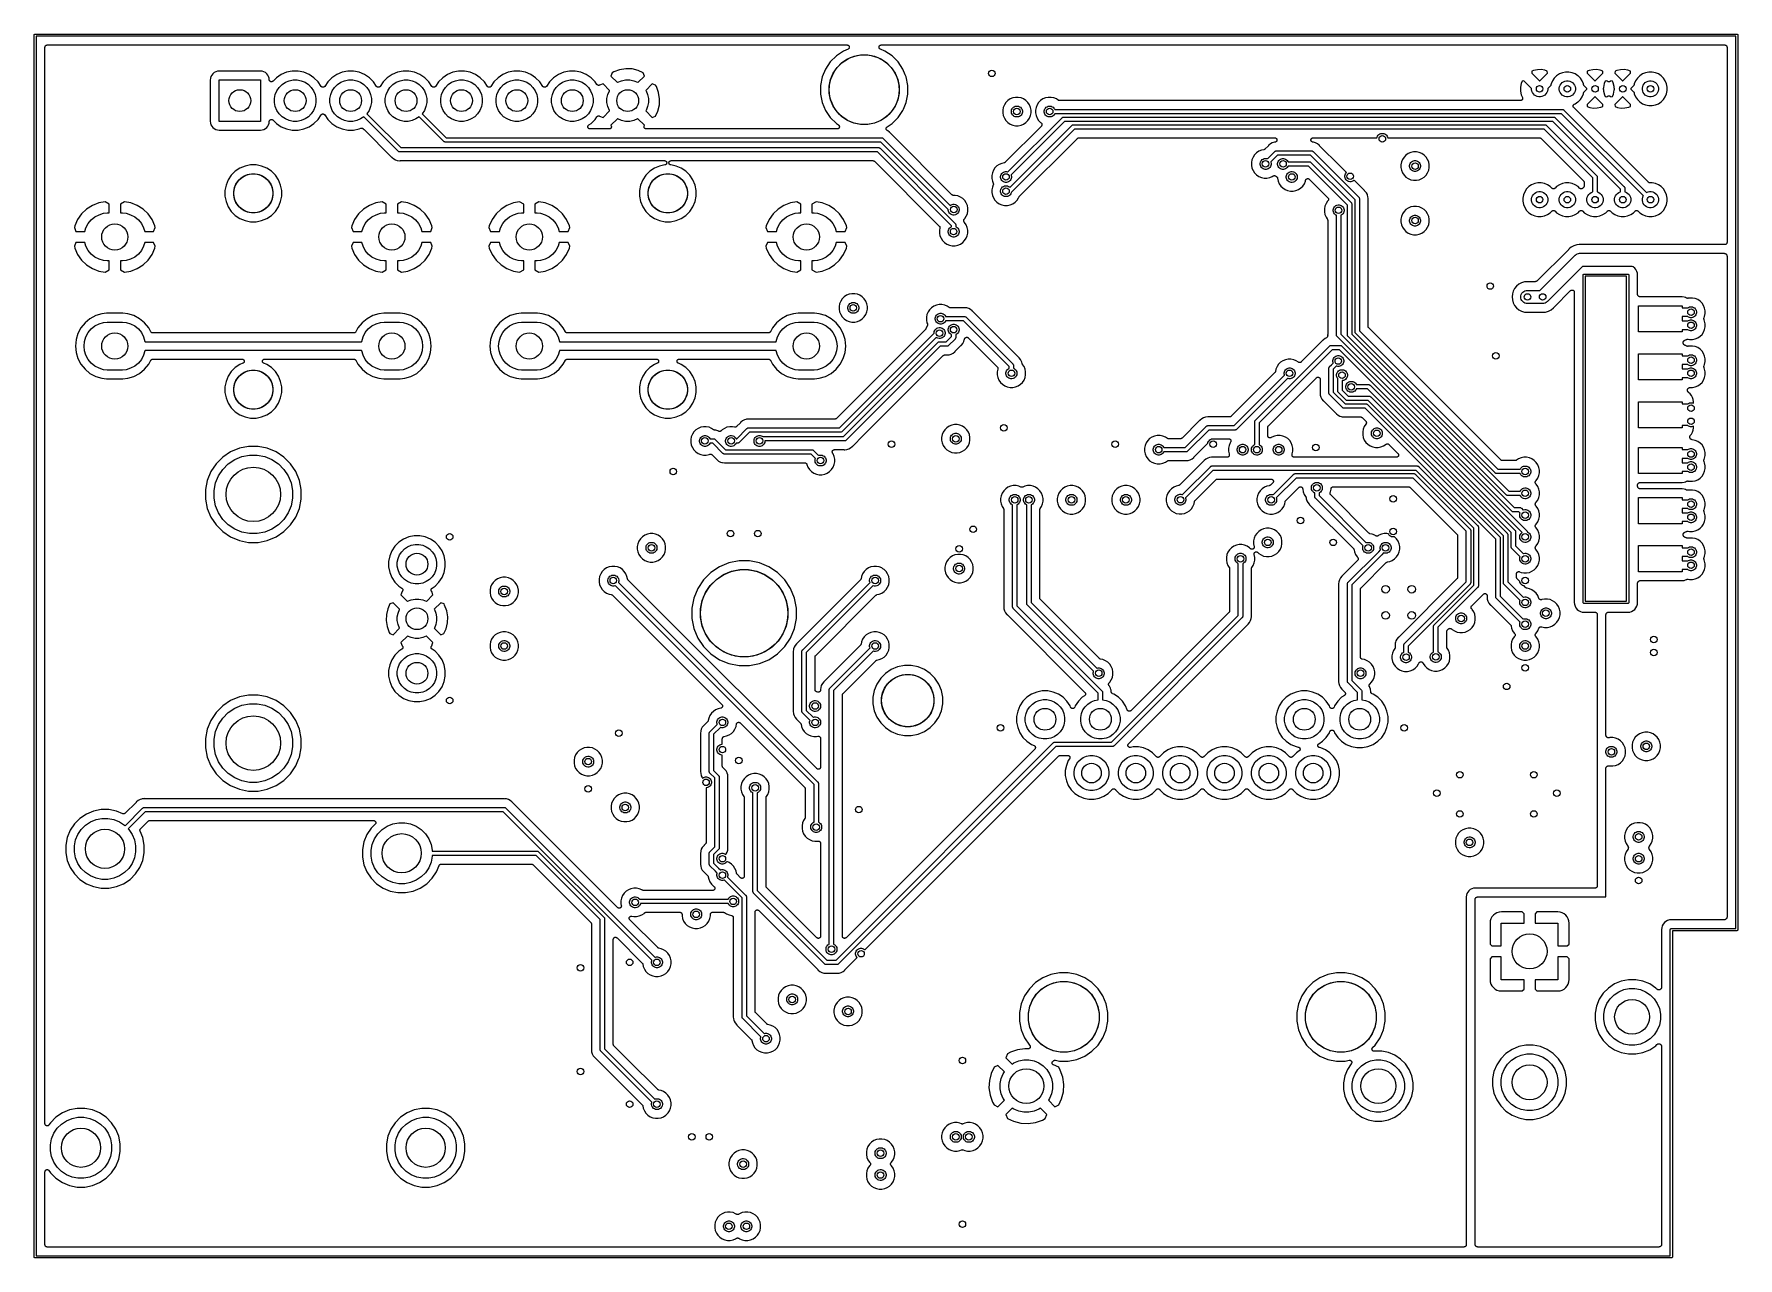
# Model space of a CAD drawing. Extents: x 4.8 to 7.88, y -6.14 to -3.94.
import ezdxf

# ---------------------------------------------------------------- set-up
doc = ezdxf.new("R2010")
doc.units = 0
doc.header["$MEASUREMENT"] = 0
doc.layers.add('BLACK', color=7, linetype='CONTINUOUS')

msp = doc.modelspace()

# ---------------------------------------------------------------- linework, layer by layer
at = {"layer": 'BLACK', "linetype": 'CONTINUOUS'}
for p, q in [((4.8015, -3.93591), (4.80175, -3.93561)), ((4.80175, -3.93561), (4.80205, -3.93536)), ((4.80205, -3.93536), (4.80239, -3.93518)), ((4.80239, -3.93518), (4.80276, -3.93507)), ((4.80276, -3.93507), (4.80305, -3.93504)), ((4.80305, -3.93504), (4.80315, -3.93503)), ((4.80315, -3.93503), (4.80325, -3.93504)), ((4.80325, -3.93504), (7.87392, -3.93504)), ((7.87392, -3.93504), (7.87402, -3.93503)), ((7.87402, -3.93503), (7.87411, -3.93504)), ((7.87411, -3.93504), (7.8744, -3.93507)), ((7.8744, -3.93507), (7.87477, -3.93518)), ((7.87477, -3.93518), (7.87511, -3.93536)), ((7.87511, -3.93536), (7.87541, -3.93561)), ((7.87541, -3.93561), (7.87566, -3.93591)), ((4.80117, -3.93701), (4.80121, -3.93662)), ((4.80118, -3.9371), (4.80117, -3.93701)), ((4.80118, -5.66919), (4.80118, -3.9371)), ((4.80121, -3.93662), (4.80132, -3.93625)), ((4.80132, -3.93625), (4.8015, -3.93591)), ((7.87205, -3.93898), (4.80512, -3.93898)), ((4.80512, -3.93898), (4.80512, -6.13976)), ((4.82087, -3.95861), (4.82091, -3.95824)), ((4.82087, -3.95863), (4.82087, -3.95861)), ((4.82087, -3.95864), (4.82087, -3.95863)), ((4.82087, -3.95863), (4.82087, -3.95863)), ((4.82087, -3.95866), (4.82087, -3.95864)), ((4.82087, -5.90157), (4.82087, -3.95866)), ((4.82091, -3.95824), (4.82095, -3.95787)), ((4.82095, -3.95784), (4.82106, -3.95749)), ((4.82095, -3.95786), (4.82095, -3.95784)), ((4.82095, -3.95787), (4.82095, -3.95786)), ((4.82106, -3.95749), (4.82117, -3.95714)), ((4.82117, -3.95714), (4.82118, -3.95712)), ((4.82118, -3.95711), (4.82136, -3.95679)), ((4.82118, -3.95712), (4.82118, -3.95711)), ((4.82136, -3.95679), (4.82154, -3.95646)), ((4.82154, -3.95646), (4.82155, -3.95645)), ((4.82155, -3.95644), (4.82179, -3.95615)), ((4.82155, -3.95645), (4.82155, -3.95644)), ((4.82179, -3.95615), (4.82203, -3.95587)), ((4.82203, -3.95587), (4.82204, -3.95586)), ((4.82204, -3.95586), (4.82205, -3.95585)), ((4.82205, -3.95585), (4.82234, -3.95562)), ((4.82234, -3.95562), (4.82262, -3.95538)), ((4.82262, -3.95538), (4.82264, -3.95538)), ((4.82264, -3.95538), (4.82265, -3.95537)), ((4.82265, -3.95537), (4.82297, -3.9552)), ((4.82297, -3.9552), (4.8233, -3.95502)), ((4.8233, -3.95502), (4.82332, -3.95502)), ((4.82332, -3.95502), (4.82333, -3.95501)), ((4.82333, -3.95501), (4.82368, -3.95491)), ((4.82368, -3.95491), (4.82404, -3.9548)), ((4.82404, -3.9548), (4.82405, -3.9548)), ((4.82405, -3.9548), (4.82407, -3.95479)), ((4.82407, -3.95479), (4.82444, -3.95476)), ((4.82444, -3.95476), (4.8248, -3.95472)), ((4.8248, -3.95472), (6.26851, -3.95472)), ((6.26192, -3.96565), (6.24902, -3.97427)), ((6.27001, -3.9623), (6.26192, -3.96565)), ((6.26851, -3.95472), (6.26856, -3.95472)), ((6.26856, -3.95472), (6.26856, -3.95472)), ((6.26856, -3.95472), (6.26856, -3.95472)), ((6.26856, -3.95472), (6.26856, -3.95472)), ((6.26856, -3.95472), (6.26894, -3.95477)), ((6.26894, -3.95477), (6.26932, -3.95481)), ((6.26932, -3.95481), (6.26933, -3.95481)), ((6.26933, -3.95481), (6.26933, -3.95481)), ((6.26933, -3.95481), (6.2697, -3.95493)), ((6.2697, -3.95493), (6.27005, -3.95504)), ((6.27002, -3.9623), (6.27001, -3.9623)), ((6.27001, -3.9623), (6.27001, -3.9623)), ((6.27035, -3.96212), (6.27002, -3.9623)), ((6.27005, -3.95504), (6.27006, -3.95504)), ((6.27006, -3.95504), (6.27006, -3.95504)), ((6.27006, -3.95504), (6.27041, -3.95523)), ((6.27069, -3.96194), (6.27035, -3.96212)), ((6.27041, -3.95523), (6.27073, -3.95541)), ((6.27099, -3.96169), (6.27069, -3.96194)), ((6.27069, -3.96194), (6.27069, -3.96194)), ((6.27069, -3.96194), (6.27069, -3.96194)), ((6.27073, -3.95541), (6.27073, -3.95541)), ((6.27073, -3.95541), (6.27073, -3.95541)), ((6.27073, -3.95541), (6.27103, -3.95566)), ((6.27128, -3.96145), (6.27099, -3.96169)), ((6.27103, -3.95566), (6.27132, -3.9559)), ((6.27129, -3.96145), (6.27128, -3.96145)), ((6.27153, -3.96116), (6.27129, -3.96145)), ((6.27129, -3.96145), (6.27129, -3.96145)), ((6.27132, -3.9559), (6.27132, -3.9559)), ((6.27132, -3.9559), (6.27132, -3.95591)), ((6.27132, -3.95591), (6.27155, -3.95619)), ((6.27177, -3.96086), (6.27153, -3.96116)), ((6.27155, -3.95619), (6.2718, -3.9565)), ((6.27178, -3.96086), (6.27177, -3.96086)), ((6.27195, -3.96053), (6.27178, -3.96086)), ((6.27178, -3.96086), (6.27178, -3.96086)), ((6.2718, -3.9565), (6.2718, -3.9565)), ((6.2718, -3.9565), (6.2718, -3.95651)), ((6.2718, -3.95651), (6.27197, -3.95683)), ((6.27214, -3.96019), (6.27195, -3.96053)), ((6.27197, -3.95683), (6.27216, -3.95718)), ((6.27225, -3.95982), (6.27214, -3.96018)), ((6.27214, -3.96018), (6.27214, -3.96018)), ((6.27214, -3.96018), (6.27214, -3.96019)), ((6.27216, -3.95718), (6.27216, -3.95718)), ((6.27216, -3.95718), (6.27216, -3.95719)), ((6.27216, -3.95719), (6.27227, -3.95755)), ((6.27237, -3.95945), (6.27225, -3.95982)), ((6.27227, -3.95755), (6.27238, -3.95792)), ((6.27241, -3.95907), (6.27237, -3.95945)), ((6.27237, -3.95945), (6.27237, -3.95945)), ((6.27237, -3.95945), (6.27237, -3.95945)), ((6.27238, -3.95792), (6.27238, -3.95792)), ((6.27238, -3.95792), (6.27238, -3.95792)), ((6.27238, -3.95792), (6.27241, -3.9583)), ((6.27241, -3.9583), (6.27245, -3.95868)), ((6.27245, -3.95869), (6.27241, -3.95907)), ((6.27245, -3.95868), (6.27245, -3.95869)), ((6.27245, -3.95869), (6.27245, -3.95869)), ((6.32598, -3.95863), (6.32602, -3.95826)), ((6.32601, -3.95903), (6.32598, -3.95863)), ((6.32598, -3.95863), (6.32598, -3.95863)), ((6.32598, -3.95863), (6.32598, -3.95863)), ((6.32605, -3.95939), (6.32601, -3.95903)), ((6.32602, -3.95826), (6.32606, -3.95787)), ((6.32605, -3.9594), (6.32605, -3.95939)), ((6.32616, -3.95977), (6.32605, -3.9594)), ((6.32605, -3.9594), (6.32605, -3.9594)), ((6.32606, -3.95786), (6.32617, -3.9575)), ((6.32606, -3.95787), (6.32606, -3.95786)), ((6.32606, -3.95787), (6.32606, -3.95787)), ((6.32626, -3.96013), (6.32616, -3.95977)), ((6.32617, -3.9575), (6.32629, -3.95714)), ((6.32626, -3.96014), (6.32626, -3.96013)), ((6.32626, -3.96013), (6.32626, -3.96013)), ((6.32644, -3.96047), (6.32626, -3.96014)), ((6.32629, -3.95713), (6.32647, -3.95679)), ((6.32629, -3.95714), (6.32629, -3.95713)), ((6.32629, -3.95713), (6.32629, -3.95713)), ((6.32662, -3.96081), (6.32644, -3.96047)), ((6.32647, -3.95679), (6.32665, -3.95646)), ((6.32662, -3.96082), (6.32662, -3.96081)), ((6.32662, -3.96081), (6.32662, -3.96081)), ((6.32685, -3.9611), (6.32662, -3.96082)), ((6.32665, -3.95646), (6.32666, -3.95645)), ((6.32665, -3.95646), (6.32665, -3.95646)), ((6.32666, -3.95645), (6.3269, -3.95616)), ((6.3271, -3.96141), (6.32685, -3.9611)), ((6.3269, -3.95616), (6.32714, -3.95587)), ((6.3271, -3.96142), (6.3271, -3.96141)), ((6.3271, -3.96141), (6.3271, -3.96141)), ((6.32738, -3.96165), (6.3271, -3.96142)), ((6.32714, -3.95587), (6.32715, -3.95586)), ((6.32714, -3.95587), (6.32714, -3.95587)), ((6.32715, -3.95586), (6.32744, -3.95562)), ((6.32769, -3.96191), (6.32738, -3.96165)), ((6.32744, -3.95562), (6.32774, -3.95538)), ((6.32802, -3.96209), (6.32769, -3.96191)), ((6.32769, -3.96191), (6.32769, -3.96191)), ((6.32769, -3.96191), (6.32769, -3.96191)), ((6.32774, -3.95538), (6.32807, -3.9552)), ((6.32774, -3.95538), (6.32774, -3.95538)), ((6.32774, -3.95538), (6.32774, -3.95538)), ((6.32836, -3.96228), (6.32802, -3.96209)), ((6.32807, -3.9552), (6.32841, -3.95502)), ((6.32841, -3.9623), (6.32836, -3.96228)), ((6.32836, -3.96228), (6.32836, -3.96228)), ((6.32836, -3.96228), (6.32836, -3.96228)), ((6.32836, -3.96228), (6.32836, -3.96228)), ((6.32841, -3.95502), (6.32842, -3.95502)), ((6.33651, -3.96565), (6.32841, -3.9623)), ((6.32842, -3.95502), (6.32877, -3.95491)), ((6.32842, -3.95502), (6.32842, -3.95502)), ((6.32877, -3.95491), (6.32915, -3.9548)), ((6.32915, -3.9548), (6.32915, -3.9548)), ((6.32915, -3.9548), (6.32916, -3.9548)), ((6.32916, -3.9548), (6.32953, -3.95476)), ((6.32953, -3.95476), (6.32992, -3.95472)), ((6.32992, -3.95472), (7.85236, -3.95472)), ((6.34941, -3.97427), (6.33651, -3.96565)), ((7.85236, -3.95472), (7.85239, -3.95472)), ((7.85239, -3.95472), (7.85239, -3.95472)), ((7.85239, -3.95472), (7.85239, -3.95472)), ((7.85239, -3.95472), (7.85242, -3.95472)), ((7.85242, -3.95472), (7.85278, -3.95477)), ((7.85278, -3.95477), (7.85315, -3.9548)), ((7.85315, -3.9548), (7.85317, -3.95481)), ((7.85317, -3.95481), (7.85318, -3.95481)), ((7.85318, -3.95481), (7.85353, -3.95492)), ((7.85353, -3.95492), (7.85389, -3.95503)), ((7.85389, -3.95503), (7.8539, -3.95504)), ((7.8539, -3.95504), (7.85391, -3.95504)), ((7.85391, -3.95504), (7.85424, -3.95522)), ((7.85424, -3.95522), (7.85456, -3.9554)), ((7.85456, -3.9554), (7.85457, -3.95541)), ((7.85457, -3.95541), (7.85459, -3.95541)), ((7.85459, -3.95541), (7.85487, -3.95565)), ((7.85487, -3.95565), (7.85516, -3.95589)), ((7.85516, -3.95589), (7.85516, -3.9559)), ((7.85516, -3.9559), (7.85518, -3.95591)), ((7.85518, -3.95591), (7.85541, -3.95619)), ((7.85541, -3.95619), (7.85564, -3.95648)), ((7.85564, -3.95648), (7.85565, -3.95649)), ((7.85565, -3.95649), (7.85566, -3.95651)), ((7.85566, -3.95651), (7.85583, -3.95683)), ((7.85583, -3.95683), (7.856, -3.95716)), ((7.856, -3.95716), (7.85601, -3.95717)), ((7.85601, -3.95717), (7.85601, -3.95719)), ((7.85601, -3.95719), (7.85612, -3.95754)), ((7.85612, -3.95754), (7.85622, -3.9579)), ((7.85622, -3.9579), (7.85623, -3.95791)), ((7.85623, -3.95791), (7.85623, -3.95792)), ((7.85623, -3.95792), (7.85626, -3.95829)), ((7.85626, -3.95829), (7.8563, -3.95866)), ((7.8563, -3.95866), (7.8563, -4.31102)), ((7.87205, -4.37018), (7.87205, -3.93898)), ((7.87566, -3.93591), (7.87584, -3.93625)), ((7.87584, -3.93625), (7.87596, -3.93662)), ((7.87596, -3.93662), (7.87599, -3.93701)), ((7.87599, -3.93701), (7.87598, -3.9371)), ((7.87598, -3.9371), (7.87598, -5.55108)), ((6.23805, -3.98524), (6.22943, -3.99814)), ((6.24902, -3.97427), (6.23805, -3.98524)), ((6.24339, -4.0056), (6.25028, -3.99528)), ((6.25028, -3.99528), (6.25906, -3.9865)), ((6.25906, -3.9865), (6.26937, -3.97961)), ((6.26937, -3.97961), (6.28084, -3.97486)), ((6.28084, -3.97486), (6.29301, -3.97244)), ((6.29301, -3.97244), (6.30542, -3.97244)), ((6.30542, -3.97244), (6.31759, -3.97486)), ((6.31759, -3.97486), (6.32905, -3.97961)), ((6.32905, -3.97961), (6.33937, -3.9865)), ((6.33937, -3.9865), (6.34814, -3.99528)), ((6.34814, -3.99528), (6.35504, -4.0056)), ((6.36037, -3.98524), (6.34941, -3.97427)), ((6.36899, -3.99814), (6.36037, -3.98524)), ((5.11952, -4.01463), (5.1192, -4.01791)), ((5.1192, -4.01791), (5.1192, -4.09233)), ((5.12042, -4.01166), (5.11952, -4.01463)), ((5.12188, -4.00893), (5.12042, -4.01166)), ((5.12385, -4.00653), (5.12188, -4.00893)), ((5.12625, -4.00456), (5.12385, -4.00653)), ((5.12898, -4.0031), (5.12625, -4.00456)), ((5.13195, -4.0022), (5.12898, -4.0031)), ((5.13523, -4.00187), (5.13195, -4.0022)), ((5.13504, -4.09252), (5.13504, -4.01772)), ((5.13504, -4.01772), (5.20984, -4.01772)), ((5.20965, -4.00187), (5.13523, -4.00187)), ((5.21293, -4.0022), (5.20965, -4.00187)), ((5.20984, -4.01772), (5.20984, -4.09252)), ((5.2159, -4.0031), (5.21293, -4.0022)), ((5.21863, -4.00456), (5.2159, -4.0031)), ((5.22103, -4.00653), (5.21863, -4.00456)), ((5.223, -4.00893), (5.22103, -4.00653)), ((5.22446, -4.01166), (5.223, -4.00893)), ((5.22536, -4.01463), (5.22446, -4.01166)), ((5.22566, -4.01764), (5.22536, -4.01463)), ((5.22569, -4.01782), (5.22566, -4.01764)), ((5.22571, -4.018), (5.22569, -4.01782)), ((5.22577, -4.01819), (5.22571, -4.018)), ((5.22581, -4.01839), (5.22577, -4.01819)), ((5.22588, -4.01856), (5.22581, -4.01839)), ((5.22593, -4.01874), (5.22588, -4.01856)), ((5.22603, -4.01891), (5.22593, -4.01874)), ((5.2261, -4.0191), (5.22603, -4.01891)), ((5.2262, -4.01925), (5.2261, -4.0191)), ((5.22629, -4.01942), (5.2262, -4.01925)), ((5.22642, -4.01957), (5.22629, -4.01942)), ((5.22653, -4.01974), (5.22642, -4.01957)), ((5.22666, -4.01987), (5.22653, -4.01974)), ((5.22677, -4.02001), (5.22666, -4.01987)), ((5.22693, -4.02014), (5.22677, -4.02001)), ((5.22707, -4.02028), (5.22693, -4.02014)), ((5.22722, -4.02039), (5.22707, -4.02028)), ((5.22736, -4.02051), (5.22722, -4.02039)), ((5.22754, -4.0206), (5.22736, -4.02051)), ((5.22771, -4.02071), (5.22754, -4.0206)), ((5.22788, -4.02079), (5.22771, -4.02071)), ((5.22804, -4.02087), (5.22788, -4.02079)), ((5.22823, -4.02093), (5.22804, -4.02087)), ((5.22841, -4.02101), (5.22823, -4.02093)), ((5.2286, -4.02105), (5.22841, -4.02101)), ((5.22877, -4.0211), (5.2286, -4.02105)), ((5.22897, -4.02112), (5.22877, -4.0211)), ((5.22917, -4.02117), (5.22897, -4.02112)), ((5.22935, -4.02117), (5.22917, -4.02117)), ((5.22954, -4.02119), (5.22935, -4.02117)), ((5.22973, -4.02117), (5.22954, -4.02119)), ((5.22994, -4.02117), (5.22973, -4.02117)), ((5.23012, -4.02114), (5.22994, -4.02117)), ((5.2303, -4.02112), (5.23012, -4.02114)), ((5.23049, -4.02106), (5.2303, -4.02112)), ((5.23069, -4.02103), (5.23049, -4.02106)), ((5.23086, -4.02096), (5.23069, -4.02103)), ((5.23104, -4.02091), (5.23086, -4.02096)), ((5.23122, -4.02081), (5.23104, -4.02091)), ((5.2314, -4.02074), (5.23122, -4.02081)), ((5.23156, -4.02064), (5.2314, -4.02074)), ((5.23172, -4.02055), (5.23156, -4.02064)), ((5.23188, -4.02043), (5.23172, -4.02055)), ((5.23205, -4.02032), (5.23188, -4.02043)), ((5.23218, -4.02019), (5.23205, -4.02032)), ((5.23232, -4.02007), (5.23218, -4.02019)), ((5.23236, -4.02003), (5.23232, -4.02007)), ((5.23856, -4.01383), (5.23236, -4.02003)), ((5.24727, -4.00802), (5.23856, -4.01383)), ((5.24339, -4.03128), (5.2486, -4.02607)), ((5.25694, -4.00401), (5.24727, -4.00802)), ((5.2486, -4.02607), (5.25472, -4.02197)), ((5.25472, -4.02197), (5.26153, -4.01915)), ((5.26721, -4.00197), (5.25694, -4.00401)), ((5.26153, -4.01915), (5.26876, -4.01772)), ((5.27768, -4.00197), (5.26721, -4.00197)), ((5.26876, -4.01772), (5.27612, -4.01772)), ((5.27612, -4.01772), (5.28335, -4.01915)), ((5.28794, -4.00401), (5.27768, -4.00197)), ((5.28335, -4.01915), (5.29016, -4.02197)), ((5.29762, -4.00802), (5.28794, -4.00401)), ((5.29016, -4.02197), (5.29628, -4.02607)), ((5.29628, -4.02607), (5.30149, -4.03128)), ((5.30632, -4.01383), (5.29762, -4.00802)), ((5.31372, -4.02124), (5.30632, -4.01383)), ((5.31917, -4.02938), (5.31372, -4.02124)), ((5.33116, -4.02124), (5.32571, -4.02938)), ((5.33856, -4.01383), (5.33116, -4.02124)), ((5.34727, -4.00802), (5.33856, -4.01383)), ((5.34339, -4.03128), (5.3486, -4.02607)), ((5.35694, -4.00401), (5.34727, -4.00802)), ((5.3486, -4.02607), (5.35472, -4.02197)), ((5.35472, -4.02197), (5.36153, -4.01915)), ((5.36721, -4.00197), (5.35694, -4.00401)), ((5.36153, -4.01915), (5.36876, -4.01772)), ((5.37768, -4.00197), (5.36721, -4.00197)), ((5.36876, -4.01772), (5.37612, -4.01772)), ((5.37612, -4.01772), (5.38335, -4.01915)), ((5.38794, -4.00401), (5.37768, -4.00197)), ((5.38335, -4.01915), (5.39016, -4.02197)), ((5.39762, -4.00802), (5.38794, -4.00401)), ((5.39016, -4.02197), (5.39628, -4.02607)), ((5.39628, -4.02607), (5.40149, -4.03128)), ((5.40632, -4.01383), (5.39762, -4.00802)), ((5.41372, -4.02124), (5.40632, -4.01383)), ((5.41917, -4.02938), (5.41372, -4.02124)), ((5.43116, -4.02124), (5.42571, -4.02938)), ((5.43856, -4.01383), (5.43116, -4.02124)), ((5.44727, -4.00802), (5.43856, -4.01383)), ((5.44339, -4.03128), (5.4486, -4.02607)), ((5.45694, -4.00401), (5.44727, -4.00802)), ((5.4486, -4.02607), (5.45472, -4.02197)), ((5.45472, -4.02197), (5.46153, -4.01915)), ((5.46721, -4.00197), (5.45694, -4.00401)), ((5.46153, -4.01915), (5.46876, -4.01772)), ((5.47768, -4.00197), (5.46721, -4.00197)), ((5.46876, -4.01772), (5.47612, -4.01772)), ((5.47612, -4.01772), (5.48335, -4.01915)), ((5.48794, -4.00401), (5.47768, -4.00197)), ((5.48335, -4.01915), (5.49016, -4.02197)), ((5.49762, -4.00802), (5.48794, -4.00401)), ((5.49016, -4.02197), (5.49628, -4.02607)), ((5.49628, -4.02607), (5.50149, -4.03128)), ((5.50632, -4.01383), (5.49762, -4.00802)), ((5.51372, -4.02124), (5.50632, -4.01383)), ((5.51917, -4.02938), (5.51372, -4.02124)), ((5.53116, -4.02124), (5.52571, -4.02938)), ((5.53856, -4.01383), (5.53116, -4.02124)), ((5.54727, -4.00802), (5.53856, -4.01383)), ((5.54339, -4.03128), (5.5486, -4.02607)), ((5.55694, -4.00401), (5.54727, -4.00802)), ((5.5486, -4.02607), (5.55472, -4.02197)), ((5.55472, -4.02197), (5.56153, -4.01915)), ((5.56721, -4.00197), (5.55694, -4.00401)), ((5.56153, -4.01915), (5.56876, -4.01772)), ((5.57768, -4.00197), (5.56721, -4.00197)), ((5.56876, -4.01772), (5.57612, -4.01772)), ((5.57612, -4.01772), (5.58335, -4.01915)), ((5.58794, -4.00401), (5.57768, -4.00197)), ((5.58335, -4.01915), (5.59016, -4.02197)), ((5.59762, -4.00802), (5.58794, -4.00401)), ((5.59016, -4.02197), (5.59628, -4.02607)), ((5.59628, -4.02607), (5.60149, -4.03128)), ((5.60632, -4.01383), (5.59762, -4.00802)), ((5.61372, -4.02124), (5.60632, -4.01383)), ((5.61917, -4.02938), (5.61372, -4.02124)), ((5.63116, -4.02124), (5.62571, -4.02938)), ((5.63856, -4.01383), (5.63116, -4.02124)), ((5.64727, -4.00802), (5.63856, -4.01383)), ((5.64339, -4.03128), (5.6486, -4.02607)), ((5.65694, -4.00401), (5.64727, -4.00802)), ((5.6486, -4.02607), (5.65472, -4.02197)), ((5.65472, -4.02197), (5.66153, -4.01915)), ((5.66721, -4.00197), (5.65694, -4.00401)), ((5.66153, -4.01915), (5.66876, -4.01772)), ((5.67768, -4.00197), (5.66721, -4.00197)), ((5.66876, -4.01772), (5.67612, -4.01772)), ((5.67612, -4.01772), (5.68335, -4.01915)), ((5.68794, -4.00401), (5.67768, -4.00197)), ((5.68335, -4.01915), (5.69016, -4.02197)), ((5.69762, -4.00802), (5.68794, -4.00401)), ((5.69016, -4.02197), (5.69628, -4.02607)), ((5.69628, -4.02607), (5.70149, -4.03128)), ((5.70632, -4.01383), (5.69762, -4.00802)), ((5.71373, -4.02124), (5.70632, -4.01383)), ((5.71917, -4.02938), (5.71373, -4.02124)), ((5.73116, -4.02124), (5.72571, -4.02938)), ((5.73856, -4.01383), (5.73116, -4.02124)), ((5.74727, -4.00802), (5.73856, -4.01383)), ((5.74339, -4.03128), (5.7486, -4.02607)), ((5.75694, -4.00401), (5.74727, -4.00802)), ((5.7486, -4.02607), (5.75472, -4.02197)), ((5.75472, -4.02197), (5.76153, -4.01915)), ((5.76721, -4.00197), (5.75694, -4.00401)), ((5.76153, -4.01915), (5.76876, -4.01772)), ((5.77768, -4.00197), (5.76721, -4.00197)), ((5.76876, -4.01772), (5.77612, -4.01772)), ((5.77612, -4.01772), (5.78335, -4.01915)), ((5.78794, -4.00401), (5.77768, -4.00197)), ((5.78335, -4.01915), (5.79016, -4.02197)), ((5.79762, -4.00802), (5.78794, -4.00401)), ((5.79016, -4.02197), (5.79628, -4.02607)), ((5.79628, -4.02607), (5.80149, -4.03128)), ((5.80632, -4.01383), (5.79762, -4.00802)), ((5.80698, -4.0145), (5.80632, -4.01383)), ((5.80699, -4.0145), (5.80698, -4.0145)), ((5.81372, -4.02124), (5.80699, -4.0145)), ((5.81681, -4.02585), (5.81372, -4.02124)), ((5.817, -4.02608), (5.81681, -4.02585)), ((5.81718, -4.02633), (5.817, -4.02608)), ((5.81724, -4.02638), (5.81718, -4.02633)), ((5.81729, -4.02644), (5.81724, -4.02638)), ((5.81753, -4.02664), (5.81729, -4.02644)), ((5.81776, -4.02684), (5.81753, -4.02664)), ((5.81782, -4.02688), (5.81776, -4.02684)), ((5.81789, -4.02693), (5.81782, -4.02688)), ((5.81816, -4.02707), (5.81789, -4.02693)), ((5.81842, -4.02723), (5.81816, -4.02707)), ((5.81849, -4.02726), (5.81842, -4.02723)), ((5.81856, -4.02729), (5.81849, -4.02726)), ((5.81885, -4.02738), (5.81856, -4.02729)), ((5.81914, -4.02748), (5.81885, -4.02738)), ((5.81922, -4.0275), (5.81914, -4.02748)), ((5.8193, -4.02752), (5.81922, -4.0275)), ((5.8196, -4.02755), (5.8193, -4.02752)), ((5.8199, -4.02759), (5.8196, -4.02755)), ((5.81998, -4.02759), (5.8199, -4.02759)), ((5.82006, -4.0276), (5.81998, -4.02759)), ((5.82037, -4.02757), (5.82006, -4.0276)), ((5.82067, -4.02755), (5.82037, -4.02757)), ((5.82075, -4.02753), (5.82067, -4.02755)), ((5.82083, -4.02753), (5.82075, -4.02753)), ((5.82112, -4.02744), (5.82083, -4.02753)), ((5.82141, -4.02736), (5.82112, -4.02744)), ((5.82147, -4.02734), (5.82141, -4.02736)), ((5.82805, -4.02487), (5.82147, -4.02734)), ((5.83981, -4.03663), (5.82805, -4.02487)), ((5.84446, -4.00471), (5.84219, -4.01073)), ((5.84219, -4.01073), (5.85395, -4.02249)), ((5.84714, -4.00327), (5.84446, -4.00471)), ((5.85786, -3.99931), (5.84714, -4.00327)), ((5.85395, -4.02249), (5.85472, -4.02197)), ((5.85472, -4.02197), (5.86153, -4.01915)), ((5.86902, -3.99754), (5.85786, -3.99931)), ((5.86153, -4.01915), (5.86876, -4.01772)), ((5.86876, -4.01772), (5.87612, -4.01772)), ((5.88032, -3.99798), (5.86902, -3.99754)), ((5.87612, -4.01772), (5.88335, -4.01915)), ((5.89132, -4.00062), (5.88032, -3.99798)), ((5.88335, -4.01915), (5.89016, -4.02197)), ((5.89016, -4.02197), (5.89093, -4.02249)), ((5.89093, -4.02249), (5.90269, -4.01073)), ((5.90047, -4.00483), (5.89132, -4.00062)), ((5.90269, -4.01073), (5.90047, -4.00483)), ((5.91683, -4.02487), (5.90507, -4.03663)), ((5.92285, -4.02713), (5.91683, -4.02487)), ((5.92429, -4.02982), (5.92285, -4.02713)), ((6.2235, -4.01247), (6.22047, -4.02768)), ((6.22047, -4.02768), (6.22047, -4.04319)), ((6.22943, -3.99814), (6.2235, -4.01247)), ((6.23622, -4.02923), (6.23864, -4.01706)), ((6.23864, -4.01706), (6.24339, -4.0056)), ((6.35504, -4.0056), (6.35978, -4.01706)), ((6.35978, -4.01706), (6.3622, -4.02923)), ((6.37322, -4.00835), (6.36899, -3.99814)), ((6.37493, -4.01247), (6.37322, -4.00835)), ((6.37795, -4.02768), (6.37493, -4.01247)), ((6.37795, -4.04319), (6.37795, -4.02768)), ((7.48468, -4.02444), (7.48348, -4.03114)), ((7.48644, -4.01994), (7.48468, -4.02444)), ((7.48966, -4.01955), (7.48644, -4.01994)), ((7.50354, -4.03343), (7.48966, -4.01955)), ((7.50419, -4.00213), (7.50381, -4.00541)), ((7.50381, -4.00541), (7.51769, -4.01929)), ((7.50733, -4.00084), (7.50419, -4.00213)), ((7.51402, -3.99937), (7.50733, -4.00084)), ((7.52083, -3.99923), (7.51402, -3.99937)), ((7.51769, -4.01929), (7.51853, -4.01929)), ((7.51853, -4.01929), (7.53241, -4.00541)), ((7.52753, -4.00043), (7.52083, -3.99923)), ((7.53203, -4.00219), (7.52753, -4.00043)), ((7.53241, -4.00541), (7.53203, -4.00219)), ((7.53805, -4.02797), (7.53782, -4.02825)), ((7.53806, -4.02795), (7.53805, -4.02797)), ((7.53807, -4.02793), (7.53806, -4.02795)), ((7.53824, -4.02761), (7.53807, -4.02793)), ((7.53842, -4.0273), (7.53824, -4.02761)), ((7.53843, -4.02727), (7.53842, -4.0273)), ((7.53844, -4.02725), (7.53843, -4.02727)), ((7.53854, -4.02691), (7.53844, -4.02725)), ((7.53865, -4.02656), (7.53854, -4.02691)), ((7.53866, -4.02652), (7.53865, -4.02656)), ((7.53896, -4.02502), (7.53866, -4.02651)), ((7.53866, -4.02651), (7.53866, -4.02652)), ((7.53866, -4.02652), (7.53866, -4.02652)), ((7.53866, -4.02652), (7.53866, -4.02652)), ((7.54125, -4.0195), (7.53896, -4.02502)), ((7.54456, -4.01453), (7.54125, -4.0195)), ((7.54879, -4.01031), (7.54456, -4.01453)), ((7.55375, -4.00699), (7.54879, -4.01031)), ((7.55927, -4.00471), (7.55375, -4.00699)), ((7.5541, -4.02961), (7.5552, -4.02696)), ((7.5552, -4.02696), (7.5568, -4.02457)), ((7.5568, -4.02457), (7.55882, -4.02254)), ((7.55882, -4.02254), (7.56121, -4.02095)), ((7.56512, -4.00354), (7.55927, -4.00471)), ((7.56121, -4.02095), (7.56386, -4.01985)), ((7.56386, -4.01985), (7.56668, -4.01929)), ((7.5711, -4.00354), (7.56512, -4.00354)), ((7.56668, -4.01929), (7.56954, -4.01929)), ((7.56954, -4.01929), (7.57236, -4.01985)), ((7.57695, -4.00471), (7.5711, -4.00354)), ((7.57236, -4.01985), (7.57501, -4.02095)), ((7.57501, -4.02095), (7.5774, -4.02254)), ((7.58247, -4.00699), (7.57695, -4.00471)), ((7.5774, -4.02254), (7.57943, -4.02457)), ((7.57943, -4.02457), (7.58102, -4.02696)), ((7.58102, -4.02696), (7.58212, -4.02961)), ((7.58715, -4.01012), (7.58247, -4.00699)), ((7.58743, -4.01031), (7.58715, -4.01012)), ((7.58715, -4.01012), (7.58715, -4.01012)), ((7.59166, -4.01453), (7.58743, -4.01031)), ((7.59497, -4.0195), (7.59166, -4.01453)), ((7.59726, -4.02502), (7.59497, -4.0195)), ((7.59756, -4.02651), (7.59726, -4.02502)), ((7.59766, -4.02686), (7.59756, -4.02651)), ((7.59776, -4.0272), (7.59766, -4.02686)), ((7.59777, -4.02722), (7.59776, -4.0272)), ((7.59778, -4.02724), (7.59777, -4.02722)), ((7.59795, -4.02756), (7.59778, -4.02724)), ((7.59812, -4.02789), (7.59795, -4.02756)), ((7.59813, -4.0279), (7.59812, -4.02789)), ((7.59814, -4.02792), (7.59813, -4.0279)), ((7.59837, -4.0282), (7.59814, -4.02792)), ((7.60419, -4.00213), (7.60381, -4.00541)), ((7.60381, -4.00541), (7.61769, -4.01929)), ((7.60733, -4.00084), (7.60419, -4.00213)), ((7.61402, -3.99937), (7.60733, -4.00084)), ((7.62083, -3.99923), (7.61402, -3.99937)), ((7.61769, -4.01929), (7.61853, -4.01929)), ((7.61853, -4.01929), (7.63241, -4.00541)), ((7.62753, -4.00043), (7.62083, -3.99923)), ((7.63203, -4.00219), (7.62753, -4.00043)), ((7.63241, -4.00541), (7.63203, -4.00219)), ((7.63468, -4.02444), (7.63344, -4.03136)), ((7.63644, -4.01994), (7.63468, -4.02444)), ((7.63966, -4.01955), (7.63644, -4.01994)), ((7.64033, -4.02022), (7.63966, -4.01955)), ((7.64061, -4.02045), (7.64033, -4.02022)), ((7.6409, -4.02069), (7.64061, -4.02045)), ((7.64091, -4.0207), (7.6409, -4.02069)), ((7.64092, -4.0207), (7.64091, -4.0207)), ((7.64125, -4.02088), (7.64092, -4.0207)), ((7.64157, -4.02106), (7.64125, -4.02088)), ((7.64158, -4.02106), (7.64157, -4.02106)), ((7.6416, -4.02107), (7.64158, -4.02106)), ((7.64195, -4.02118), (7.6416, -4.02107)), ((7.64231, -4.02129), (7.64195, -4.02118)), ((7.64232, -4.02129), (7.64231, -4.02129)), ((7.64233, -4.02129), (7.64232, -4.02129)), ((7.6427, -4.02133), (7.64233, -4.02129)), ((7.64307, -4.02137), (7.6427, -4.02133)), ((7.64308, -4.02137), (7.64307, -4.02137)), ((7.6431, -4.02137), (7.64308, -4.02137)), ((7.64346, -4.02133), (7.6431, -4.02137)), ((7.64383, -4.0213), (7.64346, -4.02133)), ((7.64385, -4.0213), (7.64383, -4.0213)), ((7.64386, -4.0213), (7.64385, -4.0213)), ((7.64421, -4.02119), (7.64386, -4.0213)), ((7.64457, -4.02109), (7.64421, -4.02119)), ((7.64458, -4.02108), (7.64457, -4.02109)), ((7.6446, -4.02108), (7.64458, -4.02108)), ((7.64492, -4.02091), (7.6446, -4.02108)), ((7.64525, -4.02073), (7.64492, -4.02091)), ((7.64527, -4.02073), (7.64525, -4.02073)), ((7.64528, -4.02072), (7.64527, -4.02073)), ((7.64557, -4.02049), (7.64528, -4.02072)), ((7.64585, -4.02026), (7.64557, -4.02049)), ((7.64587, -4.02024), (7.64585, -4.02026)), ((7.64588, -4.02024), (7.64587, -4.02024)), ((7.64587, -4.02024), (7.64587, -4.02024)), ((7.64589, -4.02022), (7.64588, -4.02024)), ((7.64656, -4.01955), (7.64589, -4.02022)), ((7.64983, -4.01994), (7.64656, -4.01955)), ((7.65113, -4.02308), (7.64983, -4.01994)), ((7.6526, -4.02977), (7.65113, -4.02308)), ((7.65419, -4.00213), (7.65381, -4.00541)), ((7.65381, -4.00541), (7.66769, -4.01929)), ((7.65733, -4.00084), (7.65419, -4.00213)), ((7.66402, -3.99937), (7.65733, -4.00084)), ((7.67083, -3.99923), (7.66402, -3.99937)), ((7.66769, -4.01929), (7.66853, -4.01929)), ((7.66853, -4.01929), (7.68241, -4.00541)), ((7.67753, -4.00043), (7.67083, -3.99923)), ((7.68203, -4.00219), (7.67753, -4.00043)), ((7.68241, -4.00541), (7.68203, -4.00219)), ((7.68805, -4.02797), (7.68782, -4.02825)), ((7.68806, -4.02795), (7.68805, -4.02797)), ((7.68807, -4.02793), (7.68806, -4.02795)), ((7.68824, -4.02761), (7.68807, -4.02793)), ((7.68842, -4.0273), (7.68824, -4.02761)), ((7.68843, -4.02727), (7.68842, -4.0273)), ((7.68844, -4.02725), (7.68843, -4.02727)), ((7.68854, -4.02691), (7.68844, -4.02725)), ((7.68865, -4.02656), (7.68854, -4.02691)), ((7.68866, -4.02652), (7.68865, -4.02656)), ((7.68896, -4.02502), (7.68866, -4.02651)), ((7.68866, -4.02651), (7.68866, -4.02652)), ((7.68866, -4.02652), (7.68866, -4.02652)), ((7.68866, -4.02652), (7.68866, -4.02652)), ((7.69125, -4.0195), (7.68896, -4.02502)), ((7.69456, -4.01453), (7.69125, -4.0195)), ((7.69879, -4.01031), (7.69456, -4.01453)), ((7.70375, -4.00699), (7.69879, -4.01031)), ((7.70927, -4.00471), (7.70375, -4.00699)), ((7.7041, -4.02961), (7.7052, -4.02696)), ((7.7052, -4.02696), (7.7068, -4.02457)), ((7.7068, -4.02457), (7.70882, -4.02254)), ((7.70882, -4.02254), (7.71121, -4.02095)), ((7.71512, -4.00354), (7.70927, -4.00471)), ((7.71121, -4.02095), (7.71386, -4.01985)), ((7.71386, -4.01985), (7.71668, -4.01929)), ((7.7211, -4.00354), (7.71512, -4.00354)), ((7.71668, -4.01929), (7.71954, -4.01929)), ((7.71954, -4.01929), (7.72236, -4.01985)), ((7.72695, -4.00471), (7.7211, -4.00354)), ((7.72236, -4.01985), (7.72501, -4.02095)), ((7.72501, -4.02095), (7.7274, -4.02254)), ((7.73247, -4.00699), (7.72695, -4.00471)), ((7.7274, -4.02254), (7.72943, -4.02457)), ((7.72943, -4.02457), (7.73102, -4.02696)), ((7.73102, -4.02696), (7.73212, -4.02961)), ((7.73743, -4.01031), (7.73247, -4.00699)), ((7.74166, -4.01453), (7.73743, -4.01031)), ((7.74498, -4.0195), (7.74166, -4.01453)), ((7.74726, -4.02502), (7.74498, -4.0195)), ((7.74843, -4.03087), (7.74726, -4.02502)), ((5.23504, -4.05143), (5.23648, -4.04421)), ((5.23504, -4.0588), (5.23504, -4.05143)), ((5.23648, -4.04421), (5.2393, -4.0374)), ((5.2393, -4.0374), (5.24339, -4.03128)), ((5.30149, -4.03128), (5.30559, -4.0374)), ((5.30559, -4.0374), (5.30841, -4.04421)), ((5.30841, -4.04421), (5.30984, -4.05143)), ((5.30984, -4.05143), (5.30984, -4.0588)), ((5.3194, -4.02967), (5.31917, -4.02938)), ((5.31964, -4.02996), (5.3194, -4.02967)), ((5.31965, -4.02997), (5.31964, -4.02996)), ((5.31965, -4.02998), (5.31965, -4.02997)), ((5.31994, -4.03021), (5.31965, -4.02998)), ((5.32023, -4.03045), (5.31994, -4.03021)), ((5.32024, -4.03046), (5.32023, -4.03045)), ((5.32025, -4.03046), (5.32024, -4.03046)), ((5.32057, -4.03064), (5.32025, -4.03046)), ((5.32091, -4.03082), (5.32057, -4.03064)), ((5.32092, -4.03082), (5.32091, -4.03082)), ((5.32092, -4.03083), (5.32092, -4.03082)), ((5.32128, -4.03094), (5.32092, -4.03083)), ((5.32164, -4.03105), (5.32128, -4.03094)), ((5.32165, -4.03105), (5.32164, -4.03105)), ((5.32166, -4.03105), (5.32165, -4.03105)), ((5.32203, -4.03109), (5.32166, -4.03105)), ((5.3224, -4.03113), (5.32203, -4.03109)), ((5.32241, -4.03113), (5.3224, -4.03113)), ((5.32242, -4.03113), (5.32241, -4.03113)), ((5.3228, -4.0311), (5.32242, -4.03113)), ((5.32317, -4.03106), (5.3228, -4.0311)), ((5.32318, -4.03106), (5.32317, -4.03106)), ((5.32319, -4.03106), (5.32318, -4.03106)), ((5.32355, -4.03095), (5.32319, -4.03106)), ((5.32391, -4.03085), (5.32355, -4.03095)), ((5.32392, -4.03084), (5.32391, -4.03085)), ((5.32393, -4.03084), (5.32392, -4.03084)), ((5.32425, -4.03067), (5.32393, -4.03084)), ((5.32459, -4.0305), (5.32425, -4.03067)), ((5.3246, -4.03049), (5.32459, -4.0305)), ((5.32461, -4.03048), (5.3246, -4.03049)), ((5.32489, -4.03025), (5.32461, -4.03048)), ((5.32519, -4.03002), (5.32489, -4.03025)), ((5.3252, -4.03), (5.32519, -4.03001)), ((5.32519, -4.03001), (5.32519, -4.03002)), ((5.32544, -4.02971), (5.3252, -4.03)), ((5.32568, -4.02943), (5.32544, -4.02971)), ((5.32569, -4.02941), (5.32568, -4.02943)), ((5.3257, -4.02941), (5.32569, -4.02941)), ((5.32571, -4.02938), (5.3257, -4.02941)), ((5.3257, -4.02941), (5.3257, -4.02941)), ((5.33504, -4.05143), (5.33648, -4.04421)), ((5.33504, -4.0588), (5.33504, -4.05143)), ((5.33648, -4.04421), (5.3393, -4.0374)), ((5.3393, -4.0374), (5.34339, -4.03128)), ((5.40149, -4.03128), (5.40559, -4.0374)), ((5.40559, -4.0374), (5.40841, -4.04421)), ((5.40841, -4.04421), (5.40984, -4.05143)), ((5.40984, -4.05143), (5.40984, -4.0588)), ((5.4194, -4.02967), (5.41917, -4.02938)), ((5.41964, -4.02996), (5.4194, -4.02967)), ((5.41965, -4.02997), (5.41964, -4.02996)), ((5.41965, -4.02998), (5.41965, -4.02997)), ((5.41994, -4.03021), (5.41965, -4.02998)), ((5.42023, -4.03045), (5.41994, -4.03021)), ((5.42024, -4.03046), (5.42023, -4.03045)), ((5.42025, -4.03046), (5.42024, -4.03046)), ((5.42057, -4.03064), (5.42025, -4.03046)), ((5.42091, -4.03082), (5.42057, -4.03064)), ((5.42092, -4.03082), (5.42091, -4.03082)), ((5.42092, -4.03083), (5.42092, -4.03082)), ((5.42128, -4.03094), (5.42092, -4.03083)), ((5.42164, -4.03105), (5.42128, -4.03094)), ((5.42165, -4.03105), (5.42164, -4.03105)), ((5.42166, -4.03105), (5.42165, -4.03105)), ((5.42203, -4.03109), (5.42166, -4.03105)), ((5.4224, -4.03113), (5.42203, -4.03109)), ((5.42241, -4.03113), (5.4224, -4.03113)), ((5.42242, -4.03113), (5.42241, -4.03113)), ((5.4228, -4.0311), (5.42242, -4.03113)), ((5.42317, -4.03106), (5.4228, -4.0311)), ((5.42318, -4.03106), (5.42317, -4.03106)), ((5.42319, -4.03106), (5.42318, -4.03106)), ((5.42355, -4.03095), (5.42319, -4.03106)), ((5.42391, -4.03085), (5.42355, -4.03095)), ((5.42392, -4.03084), (5.42391, -4.03085)), ((5.42393, -4.03084), (5.42392, -4.03084)), ((5.42425, -4.03067), (5.42393, -4.03084)), ((5.42459, -4.0305), (5.42425, -4.03067)), ((5.4246, -4.03049), (5.42459, -4.0305)), ((5.42461, -4.03048), (5.4246, -4.03049)), ((5.42489, -4.03025), (5.42461, -4.03048)), ((5.42519, -4.03002), (5.42489, -4.03025)), ((5.4252, -4.03), (5.42519, -4.03001)), ((5.42519, -4.03001), (5.42519, -4.03002)), ((5.42544, -4.02971), (5.4252, -4.03)), ((5.42568, -4.02943), (5.42544, -4.02971)), ((5.42569, -4.02941), (5.42568, -4.02943)), ((5.4257, -4.02941), (5.42569, -4.02941)), ((5.42571, -4.02938), (5.4257, -4.02941)), ((5.4257, -4.02941), (5.4257, -4.02941)), ((5.43504, -4.05143), (5.43648, -4.04421)), ((5.43504, -4.0588), (5.43504, -4.05143)), ((5.43648, -4.04421), (5.4393, -4.0374)), ((5.4393, -4.0374), (5.44339, -4.03128)), ((5.50149, -4.03128), (5.50559, -4.0374)), ((5.50559, -4.0374), (5.50841, -4.04421)), ((5.50841, -4.04421), (5.50984, -4.05143)), ((5.50984, -4.05143), (5.50984, -4.0588)), ((5.5194, -4.02967), (5.51917, -4.02938)), ((5.51964, -4.02996), (5.5194, -4.02967)), ((5.51965, -4.02997), (5.51964, -4.02996)), ((5.51965, -4.02998), (5.51965, -4.02997)), ((5.51994, -4.03021), (5.51965, -4.02998)), ((5.52023, -4.03045), (5.51994, -4.03021)), ((5.52024, -4.03046), (5.52023, -4.03045)), ((5.52025, -4.03046), (5.52024, -4.03046)), ((5.52057, -4.03064), (5.52025, -4.03046)), ((5.52091, -4.03082), (5.52057, -4.03064)), ((5.52092, -4.03082), (5.52091, -4.03082)), ((5.52092, -4.03083), (5.52092, -4.03082)), ((5.52128, -4.03094), (5.52092, -4.03083)), ((5.52164, -4.03105), (5.52128, -4.03094)), ((5.52165, -4.03105), (5.52164, -4.03105)), ((5.52166, -4.03105), (5.52165, -4.03105)), ((5.52203, -4.03109), (5.52166, -4.03105)), ((5.5224, -4.03113), (5.52203, -4.03109)), ((5.52241, -4.03113), (5.5224, -4.03113)), ((5.52242, -4.03113), (5.52241, -4.03113)), ((5.5228, -4.0311), (5.52242, -4.03113)), ((5.52317, -4.03106), (5.5228, -4.0311)), ((5.52318, -4.03106), (5.52317, -4.03106)), ((5.52319, -4.03106), (5.52318, -4.03106)), ((5.52355, -4.03095), (5.52319, -4.03106)), ((5.52391, -4.03085), (5.52355, -4.03095)), ((5.52392, -4.03084), (5.52391, -4.03085)), ((5.52393, -4.03084), (5.52392, -4.03084)), ((5.52425, -4.03067), (5.52393, -4.03084)), ((5.52459, -4.0305), (5.52425, -4.03067)), ((5.5246, -4.03049), (5.52459, -4.0305)), ((5.52461, -4.03048), (5.5246, -4.03049)), ((5.52489, -4.03025), (5.52461, -4.03048)), ((5.52519, -4.03002), (5.52489, -4.03025)), ((5.5252, -4.03), (5.52519, -4.03001)), ((5.52519, -4.03001), (5.52519, -4.03002)), ((5.52544, -4.02971), (5.5252, -4.03)), ((5.52568, -4.02943), (5.52544, -4.02971)), ((5.52569, -4.02941), (5.52568, -4.02943)), ((5.5257, -4.02941), (5.52569, -4.02941)), ((5.52571, -4.02938), (5.5257, -4.02941)), ((5.5257, -4.02941), (5.5257, -4.02941)), ((5.53504, -4.05143), (5.53648, -4.04421)), ((5.53504, -4.0588), (5.53504, -4.05143)), ((5.53648, -4.04421), (5.5393, -4.0374)), ((5.5393, -4.0374), (5.54339, -4.03128)), ((5.60149, -4.03128), (5.60559, -4.0374)), ((5.60559, -4.0374), (5.60841, -4.04421)), ((5.60841, -4.04421), (5.60984, -4.05143)), ((5.60984, -4.05143), (5.60984, -4.0588)), ((5.6194, -4.02967), (5.61917, -4.02938)), ((5.61964, -4.02996), (5.6194, -4.02967)), ((5.61965, -4.02997), (5.61964, -4.02996)), ((5.61965, -4.02998), (5.61965, -4.02997)), ((5.61994, -4.03021), (5.61965, -4.02998)), ((5.62023, -4.03045), (5.61994, -4.03021)), ((5.62024, -4.03046), (5.62023, -4.03045)), ((5.62025, -4.03046), (5.62024, -4.03046)), ((5.62057, -4.03064), (5.62025, -4.03046)), ((5.62091, -4.03082), (5.62057, -4.03064)), ((5.62092, -4.03082), (5.62091, -4.03082)), ((5.62092, -4.03083), (5.62092, -4.03082)), ((5.62128, -4.03094), (5.62092, -4.03083)), ((5.62164, -4.03105), (5.62128, -4.03094)), ((5.62165, -4.03105), (5.62164, -4.03105)), ((5.62166, -4.03105), (5.62165, -4.03105)), ((5.62203, -4.03109), (5.62166, -4.03105)), ((5.6224, -4.03113), (5.62203, -4.03109)), ((5.62241, -4.03113), (5.6224, -4.03113)), ((5.62242, -4.03113), (5.62241, -4.03113)), ((5.6228, -4.0311), (5.62242, -4.03113)), ((5.62317, -4.03106), (5.6228, -4.0311)), ((5.62318, -4.03106), (5.62317, -4.03106)), ((5.62319, -4.03106), (5.62318, -4.03106)), ((5.62355, -4.03095), (5.62319, -4.03106)), ((5.62391, -4.03085), (5.62355, -4.03095)), ((5.62392, -4.03084), (5.62391, -4.03085)), ((5.62393, -4.03084), (5.62392, -4.03084)), ((5.62425, -4.03067), (5.62393, -4.03084)), ((5.62459, -4.0305), (5.62425, -4.03067)), ((5.6246, -4.03049), (5.62459, -4.0305)), ((5.62461, -4.03048), (5.6246, -4.03049)), ((5.62489, -4.03025), (5.62461, -4.03048)), ((5.62519, -4.03002), (5.62489, -4.03025)), ((5.6252, -4.03), (5.62519, -4.03001)), ((5.62519, -4.03001), (5.62519, -4.03002)), ((5.62544, -4.02971), (5.6252, -4.03)), ((5.62568, -4.02943), (5.62544, -4.02971)), ((5.62569, -4.02941), (5.62568, -4.02943)), ((5.6257, -4.02941), (5.62569, -4.02941)), ((5.62571, -4.02938), (5.6257, -4.02941)), ((5.6257, -4.02941), (5.6257, -4.02941)), ((5.63504, -4.05143), (5.63648, -4.04421)), ((5.63504, -4.0588), (5.63504, -4.05143)), ((5.63648, -4.04421), (5.6393, -4.0374)), ((5.6393, -4.0374), (5.64339, -4.03128)), ((5.70149, -4.03128), (5.70559, -4.0374)), ((5.70559, -4.0374), (5.70841, -4.04421)), ((5.70841, -4.04421), (5.70984, -4.05143)), ((5.70984, -4.05143), (5.70984, -4.0588)), ((5.7194, -4.02967), (5.71917, -4.02938)), ((5.71964, -4.02996), (5.7194, -4.02967)), ((5.71965, -4.02997), (5.71964, -4.02996)), ((5.71965, -4.02998), (5.71965, -4.02997)), ((5.71994, -4.03021), (5.71965, -4.02998)), ((5.72023, -4.03045), (5.71994, -4.03021)), ((5.72024, -4.03046), (5.72023, -4.03045)), ((5.72025, -4.03046), (5.72024, -4.03046)), ((5.72057, -4.03064), (5.72025, -4.03046)), ((5.72091, -4.03082), (5.72057, -4.03064)), ((5.72092, -4.03082), (5.72091, -4.03082)), ((5.72092, -4.03083), (5.72092, -4.03082)), ((5.72128, -4.03094), (5.72092, -4.03083)), ((5.72164, -4.03105), (5.72128, -4.03094)), ((5.72165, -4.03105), (5.72164, -4.03105)), ((5.72166, -4.03105), (5.72165, -4.03105)), ((5.72203, -4.03109), (5.72166, -4.03105)), ((5.7224, -4.03113), (5.72203, -4.03109)), ((5.72241, -4.03113), (5.7224, -4.03113)), ((5.72242, -4.03113), (5.72241, -4.03113)), ((5.7228, -4.0311), (5.72242, -4.03113)), ((5.72317, -4.03106), (5.7228, -4.0311)), ((5.72318, -4.03106), (5.72317, -4.03106)), ((5.72319, -4.03106), (5.72318, -4.03106)), ((5.72355, -4.03095), (5.72319, -4.03106)), ((5.72391, -4.03085), (5.72355, -4.03095)), ((5.72392, -4.03084), (5.72391, -4.03085)), ((5.72393, -4.03084), (5.72392, -4.03084)), ((5.72425, -4.03067), (5.72393, -4.03084)), ((5.72459, -4.0305), (5.72425, -4.03067)), ((5.7246, -4.03049), (5.72459, -4.0305)), ((5.72461, -4.03048), (5.7246, -4.03049)), ((5.72489, -4.03025), (5.72461, -4.03048)), ((5.72519, -4.03002), (5.72489, -4.03025)), ((5.7252, -4.03), (5.72519, -4.03001)), ((5.72519, -4.03001), (5.72519, -4.03002)), ((5.72544, -4.02971), (5.7252, -4.03)), ((5.72568, -4.02943), (5.72544, -4.02971)), ((5.72569, -4.02941), (5.72568, -4.02943)), ((5.7257, -4.02941), (5.72569, -4.02941)), ((5.72571, -4.02938), (5.7257, -4.02941)), ((5.7257, -4.02941), (5.7257, -4.02941)), ((5.73504, -4.05143), (5.73648, -4.04421)), ((5.73504, -4.0588), (5.73504, -4.05143)), ((5.73648, -4.04421), (5.7393, -4.0374)), ((5.7393, -4.0374), (5.74339, -4.03128)), ((5.80149, -4.03128), (5.80559, -4.0374)), ((5.80559, -4.0374), (5.80841, -4.04421)), ((5.80841, -4.04421), (5.80984, -4.05143)), ((5.80984, -4.05143), (5.80984, -4.0588)), ((5.83504, -4.05143), (5.83648, -4.04421)), ((5.83504, -4.0588), (5.83504, -4.05143)), ((5.83648, -4.04421), (5.8393, -4.0374)), ((5.8393, -4.0374), (5.83981, -4.03663)), ((5.90507, -4.03663), (5.90559, -4.0374)), ((5.90559, -4.0374), (5.90841, -4.04421)), ((5.90841, -4.04421), (5.90984, -4.05143)), ((5.90984, -4.05143), (5.90984, -4.0588)), ((5.92825, -4.04053), (5.92429, -4.02982)), ((5.93002, -4.0517), (5.92825, -4.04053)), ((5.92958, -4.063), (5.93002, -4.0517)), ((6.22047, -4.04319), (6.2235, -4.0584)), ((6.2235, -4.0584), (6.22943, -4.07273)), ((6.23622, -4.04164), (6.23622, -4.02923)), ((6.23864, -4.05381), (6.23622, -4.04164)), ((6.24339, -4.06527), (6.23864, -4.05381)), ((6.35978, -4.05381), (6.35504, -4.06527)), ((6.3622, -4.04164), (6.35978, -4.05381)), ((6.3622, -4.02923), (6.3622, -4.04164)), ((6.36996, -4.07039), (6.37493, -4.0584)), ((6.37493, -4.0584), (6.37795, -4.04319)), ((6.55493, -4.05849), (6.55213, -4.06268)), ((6.55849, -4.05493), (6.55493, -4.05849)), ((6.56268, -4.05213), (6.55849, -4.05493)), ((6.56734, -4.0502), (6.56268, -4.05213)), ((6.57228, -4.04921), (6.56734, -4.0502)), ((6.57732, -4.04921), (6.57228, -4.04921)), ((6.58227, -4.0502), (6.57732, -4.04921)), ((6.58692, -4.05213), (6.58227, -4.0502)), ((6.59112, -4.05493), (6.58692, -4.05213)), ((6.59468, -4.05849), (6.59112, -4.05493)), ((6.59748, -4.06268), (6.59468, -4.05849)), ((6.61408, -4.05849), (6.61127, -4.06268)), ((6.61764, -4.05493), (6.61408, -4.05849)), ((6.62183, -4.05213), (6.61764, -4.05493)), ((6.62649, -4.0502), (6.62183, -4.05213)), ((6.63143, -4.04921), (6.62649, -4.0502)), ((6.63647, -4.04921), (6.63143, -4.04921)), ((6.64142, -4.0502), (6.63647, -4.04921)), ((6.64607, -4.05213), (6.64142, -4.0502)), ((6.64956, -4.05445), (6.64607, -4.05213)), ((6.64988, -4.05463), (6.64956, -4.05445)), ((6.6502, -4.0548), (6.64988, -4.05463)), ((6.65022, -4.05481), (6.6502, -4.0548)), ((6.65024, -4.05482), (6.65022, -4.05481)), ((6.65058, -4.05492), (6.65024, -4.05482)), ((6.65093, -4.05503), (6.65058, -4.05492)), ((6.65095, -4.05503), (6.65093, -4.05503)), ((6.65097, -4.05504), (6.65095, -4.05503)), ((6.65133, -4.05508), (6.65097, -4.05504)), ((6.65169, -4.05512), (6.65133, -4.05508)), ((6.65174, -4.05512), (6.65169, -4.05512)), ((6.65175, -4.05512), (6.65174, -4.05512)), ((6.65174, -4.05512), (6.65174, -4.05512)), ((6.65174, -4.05512), (6.65174, -4.05512)), ((7.48354, -4.05512), (6.65175, -4.05512)), ((7.48348, -4.03114), (7.48362, -4.03795)), ((7.48391, -4.05508), (7.48354, -4.05512)), ((7.48362, -4.03795), (7.48509, -4.04464)), ((7.48428, -4.05505), (7.48391, -4.05508)), ((7.48429, -4.05504), (7.48428, -4.05505)), ((7.4843, -4.05504), (7.48429, -4.05504)), ((7.48466, -4.05494), (7.4843, -4.05504)), ((7.48502, -4.05483), (7.48466, -4.05494)), ((7.48503, -4.05482), (7.48502, -4.05483)), ((7.48504, -4.05482), (7.48503, -4.05482)), ((7.48537, -4.05465), (7.48504, -4.05482)), ((7.48509, -4.04464), (7.48717, -4.04967)), ((7.4857, -4.05447), (7.48537, -4.05465)), ((7.48571, -4.05447), (7.4857, -4.05447)), ((7.48601, -4.05422), (7.48571, -4.05446)), ((7.48571, -4.05446), (7.48571, -4.05447)), ((7.4863, -4.05399), (7.48601, -4.05422)), ((7.48631, -4.05397), (7.4863, -4.05398)), ((7.4863, -4.05398), (7.4863, -4.05399)), ((7.48655, -4.05369), (7.48631, -4.05397)), ((7.48679, -4.0534), (7.48655, -4.05369)), ((7.4868, -4.05338), (7.48679, -4.05339)), ((7.48679, -4.05339), (7.48679, -4.0534)), ((7.48698, -4.05305), (7.4868, -4.05338)), ((7.48716, -4.05273), (7.48698, -4.05305)), ((7.48717, -4.05271), (7.48716, -4.05272)), ((7.48716, -4.05272), (7.48716, -4.05273)), ((7.48717, -4.04967), (7.48719, -4.04971)), ((7.48728, -4.05235), (7.48717, -4.05271)), ((7.48719, -4.04971), (7.48719, -4.04971)), ((7.48719, -4.04971), (7.48719, -4.04971)), ((7.48719, -4.04971), (7.48719, -4.04973)), ((7.48719, -4.04973), (7.4873, -4.05009)), ((7.48739, -4.05199), (7.48728, -4.05235)), ((7.4873, -4.05009), (7.4874, -4.05044)), ((7.48743, -4.0516), (7.48739, -4.05197)), ((7.48739, -4.05197), (7.48739, -4.05198)), ((7.48739, -4.05198), (7.48739, -4.05199)), ((7.4874, -4.05044), (7.4874, -4.05045)), ((7.4874, -4.05045), (7.48741, -4.05046)), ((7.48741, -4.05046), (7.48744, -4.05083)), ((7.48747, -4.05123), (7.48743, -4.0516)), ((7.48744, -4.05083), (7.48747, -4.05121)), ((7.48747, -4.05121), (7.48747, -4.05122)), ((7.48747, -4.05122), (7.48747, -4.05123)), ((7.50354, -4.03529), (7.50354, -4.03343)), ((7.5041, -4.03811), (7.50354, -4.03529)), ((7.5052, -4.04076), (7.5041, -4.03811)), ((7.5068, -4.04314), (7.5052, -4.04076)), ((7.50882, -4.04517), (7.5068, -4.04314)), ((7.51121, -4.04677), (7.50882, -4.04517)), ((7.51386, -4.04787), (7.51121, -4.04677)), ((7.51668, -4.04843), (7.51386, -4.04787)), ((7.51954, -4.04843), (7.51668, -4.04843)), ((7.52236, -4.04787), (7.51954, -4.04843)), ((7.52501, -4.04677), (7.52236, -4.04787)), ((7.5274, -4.04517), (7.52501, -4.04677)), ((7.52943, -4.04314), (7.5274, -4.04517)), ((7.53102, -4.04076), (7.52943, -4.04314)), ((7.53212, -4.03811), (7.53102, -4.04076)), ((7.53268, -4.03529), (7.53212, -4.03811)), ((7.53759, -4.02852), (7.53268, -4.03343)), ((7.53268, -4.03343), (7.53268, -4.03529)), ((7.53782, -4.02825), (7.53759, -4.02852)), ((7.55354, -4.03242), (7.5541, -4.02961)), ((7.55354, -4.03529), (7.55354, -4.03242)), ((7.5541, -4.03811), (7.55354, -4.03529)), ((7.5552, -4.04076), (7.5541, -4.03811)), ((7.5568, -4.04314), (7.5552, -4.04076)), ((7.55882, -4.04517), (7.5568, -4.04314)), ((7.56121, -4.04677), (7.55882, -4.04517)), ((7.56386, -4.04787), (7.56121, -4.04677)), ((7.56668, -4.04843), (7.56386, -4.04787)), ((7.56954, -4.04843), (7.56668, -4.04843)), ((7.57236, -4.04787), (7.56954, -4.04843)), ((7.57501, -4.04677), (7.57236, -4.04787)), ((7.5774, -4.04517), (7.57501, -4.04677)), ((7.57943, -4.04314), (7.5774, -4.04517)), ((7.58102, -4.04076), (7.57943, -4.04314)), ((7.58212, -4.03811), (7.58102, -4.04076)), ((7.58212, -4.02961), (7.58268, -4.03242)), ((7.58268, -4.03529), (7.58212, -4.03811)), ((7.58247, -4.06072), (7.58715, -4.0576)), ((7.58268, -4.03242), (7.58268, -4.03529)), ((7.58715, -4.0576), (7.58743, -4.05741)), ((7.58743, -4.05741), (7.59166, -4.05318)), ((7.59166, -4.05318), (7.59497, -4.04822)), ((7.59497, -4.04822), (7.59726, -4.0427)), ((7.59726, -4.0427), (7.59756, -4.04121)), ((7.59756, -4.0412), (7.59757, -4.04115)), ((7.59756, -4.04121), (7.59756, -4.0412)), ((7.59756, -4.0412), (7.59756, -4.0412)), ((7.59756, -4.0412), (7.59756, -4.0412)), ((7.59757, -4.04115), (7.59768, -4.04081)), ((7.59768, -4.04081), (7.59778, -4.04046)), ((7.59778, -4.04046), (7.59779, -4.04044)), ((7.59779, -4.04044), (7.5978, -4.04042)), ((7.5978, -4.04042), (7.59798, -4.04011)), ((7.59798, -4.04011), (7.59815, -4.03979)), ((7.59815, -4.03979), (7.59816, -4.03977)), ((7.59816, -4.03977), (7.59817, -4.03975)), ((7.59817, -4.03975), (7.5984, -4.03947)), ((7.5986, -4.02849), (7.59837, -4.0282)), ((7.5984, -4.03947), (7.59863, -4.03919)), ((7.59863, -4.02852), (7.5986, -4.02849)), ((7.60354, -4.03343), (7.59863, -4.02852)), ((7.59863, -4.02852), (7.59863, -4.02852)), ((7.59863, -4.02852), (7.59863, -4.02852)), ((7.59863, -4.02852), (7.59863, -4.02852)), ((7.59863, -4.03919), (7.60354, -4.03428)), ((7.60354, -4.03428), (7.60354, -4.03343)), ((7.61769, -4.04843), (7.60381, -4.0623)), ((7.61853, -4.04843), (7.61769, -4.04843)), ((7.63241, -4.0623), (7.61853, -4.04843)), ((7.63281, -4.03319), (7.63268, -4.03336)), ((7.63268, -4.03336), (7.63268, -4.03433)), ((7.63268, -4.03433), (7.63268, -4.03434)), ((7.63268, -4.03434), (7.63289, -4.03459)), ((7.63282, -4.03317), (7.63281, -4.03319)), ((7.63283, -4.03316), (7.63282, -4.03317)), ((7.633, -4.03284), (7.63283, -4.03316)), ((7.63289, -4.03459), (7.63292, -4.03464)), ((7.63292, -4.03464), (7.63296, -4.03469)), ((7.63296, -4.03469), (7.63311, -4.03498)), ((7.63318, -4.03251), (7.633, -4.03284)), ((7.63311, -4.03498), (7.63327, -4.03526)), ((7.63319, -4.03248), (7.63318, -4.0325)), ((7.63318, -4.0325), (7.63318, -4.03251)), ((7.63329, -4.03213), (7.63319, -4.03248)), ((7.63327, -4.03526), (7.63329, -4.03532)), ((7.6334, -4.03178), (7.63329, -4.03213)), ((7.63329, -4.03532), (7.63331, -4.03537)), ((7.63331, -4.03537), (7.6334, -4.03568)), ((7.63341, -4.03174), (7.6334, -4.03176)), ((7.6334, -4.03176), (7.6334, -4.03178)), ((7.6334, -4.03568), (7.6335, -4.03599)), ((7.63344, -4.03138), (7.63341, -4.03174)), ((7.63344, -4.03136), (7.63344, -4.03138)), ((7.6335, -4.03599), (7.63351, -4.03605)), ((7.63351, -4.03605), (7.63353, -4.03611)), ((7.63353, -4.03611), (7.63356, -4.03643)), ((7.63356, -4.03643), (7.63359, -4.03675)), ((7.63359, -4.03675), (7.63362, -4.03795)), ((7.63362, -4.03795), (7.63509, -4.04464)), ((7.63509, -4.04464), (7.63639, -4.04778)), ((7.63639, -4.04778), (7.63966, -4.04816)), ((7.63966, -4.04816), (7.64033, -4.0475)), ((7.64033, -4.0475), (7.64034, -4.04748)), ((7.64034, -4.04748), (7.64035, -4.04748)), ((7.64035, -4.04748), (7.64037, -4.04746)), ((7.64035, -4.04748), (7.64035, -4.04748)), ((7.64037, -4.04746), (7.64065, -4.04723)), ((7.64065, -4.04723), (7.64094, -4.047)), ((7.64094, -4.047), (7.64096, -4.04699)), ((7.64096, -4.04699), (7.64097, -4.04698)), ((7.64097, -4.04698), (7.6413, -4.04681)), ((7.6413, -4.04681), (7.64162, -4.04664)), ((7.64162, -4.04664), (7.64164, -4.04663)), ((7.64164, -4.04663), (7.64165, -4.04663)), ((7.64165, -4.04663), (7.642, -4.04653)), ((7.642, -4.04653), (7.64236, -4.04642)), ((7.64236, -4.04642), (7.64237, -4.04642)), ((7.64237, -4.04642), (7.64239, -4.04641)), ((7.64239, -4.04641), (7.64275, -4.04638)), ((7.64275, -4.04638), (7.64312, -4.04635)), ((7.64312, -4.04635), (7.64314, -4.04635)), ((7.64314, -4.04635), (7.64315, -4.04635)), ((7.64315, -4.04635), (7.64352, -4.04639)), ((7.64352, -4.04639), (7.64389, -4.04642)), ((7.64389, -4.04642), (7.6439, -4.04643)), ((7.6439, -4.04643), (7.64392, -4.04643)), ((7.64392, -4.04643), (7.64426, -4.04654)), ((7.64426, -4.04654), (7.64462, -4.04665)), ((7.64462, -4.04665), (7.64464, -4.04666)), ((7.64464, -4.04666), (7.64465, -4.04666)), ((7.64465, -4.04666), (7.64497, -4.04684)), ((7.64497, -4.04684), (7.6453, -4.04701)), ((7.6453, -4.04701), (7.64531, -4.04702)), ((7.64531, -4.04702), (7.64532, -4.04703)), ((7.64532, -4.04703), (7.64561, -4.04726)), ((7.64561, -4.04726), (7.64589, -4.0475)), ((7.64589, -4.0475), (7.64656, -4.04816)), ((7.64656, -4.04816), (7.64978, -4.04778)), ((7.64978, -4.04778), (7.65154, -4.04328)), ((7.65154, -4.04328), (7.65278, -4.03636)), ((7.65263, -4.03096), (7.6526, -4.02977)), ((7.65266, -4.03129), (7.65263, -4.03096)), ((7.65269, -4.03161), (7.65266, -4.03129)), ((7.65271, -4.03167), (7.65269, -4.03161)), ((7.65272, -4.03173), (7.65271, -4.03167)), ((7.65282, -4.03204), (7.65272, -4.03173)), ((7.65278, -4.03634), (7.65281, -4.03597)), ((7.65278, -4.03636), (7.65278, -4.03634)), ((7.65281, -4.03597), (7.65282, -4.03596)), ((7.65291, -4.03235), (7.65282, -4.03204)), ((7.65282, -4.03594), (7.65293, -4.03559)), ((7.65282, -4.03596), (7.65282, -4.03594)), ((7.65293, -4.0324), (7.65291, -4.03235)), ((7.65295, -4.03246), (7.65293, -4.0324)), ((7.65293, -4.03559), (7.65303, -4.03524)), ((7.65311, -4.03274), (7.65295, -4.03246)), ((7.65303, -4.03524), (7.65304, -4.03522)), ((7.65304, -4.0352), (7.65322, -4.03488)), ((7.65304, -4.03522), (7.65304, -4.0352)), ((7.65326, -4.03303), (7.65311, -4.03274)), ((7.65322, -4.03488), (7.65339, -4.03456)), ((7.6533, -4.03308), (7.65326, -4.03303)), ((7.65333, -4.03313), (7.6533, -4.03308)), ((7.65354, -4.03338), (7.65333, -4.03313)), ((7.65339, -4.03456), (7.6534, -4.03454)), ((7.6534, -4.03454), (7.65341, -4.03453)), ((7.65341, -4.03453), (7.65354, -4.03436)), ((7.65354, -4.03436), (7.65354, -4.03338)), ((7.65354, -4.03338), (7.65354, -4.03338)), ((7.66769, -4.04843), (7.65381, -4.0623)), ((7.66853, -4.04843), (7.66769, -4.04843)), ((7.68241, -4.0623), (7.66853, -4.04843)), ((7.68759, -4.02852), (7.68268, -4.03343)), ((7.68268, -4.03343), (7.68268, -4.03428)), ((7.68268, -4.03428), (7.68759, -4.03919)), ((7.68782, -4.02825), (7.68759, -4.02852)), ((7.68759, -4.03919), (7.68759, -4.0392)), ((7.68759, -4.0392), (7.68759, -4.0392)), ((7.68759, -4.0392), (7.68759, -4.0392)), ((7.68759, -4.0392), (7.68762, -4.03923)), ((7.68762, -4.03923), (7.68785, -4.03951)), ((7.68785, -4.03951), (7.68808, -4.03979)), ((7.68808, -4.03979), (7.68809, -4.03981)), ((7.68809, -4.03981), (7.6881, -4.03983)), ((7.6881, -4.03983), (7.68827, -4.04015)), ((7.68827, -4.04015), (7.68844, -4.04047)), ((7.68844, -4.04047), (7.68845, -4.04049)), ((7.68845, -4.04049), (7.68846, -4.04051)), ((7.68846, -4.04051), (7.68856, -4.04086)), ((7.68856, -4.04086), (7.68866, -4.04121)), ((7.68866, -4.04121), (7.68896, -4.0427)), ((7.68896, -4.0427), (7.69125, -4.04822)), ((7.69125, -4.04822), (7.69456, -4.05318)), ((7.69456, -4.05318), (7.69879, -4.05741)), ((7.69879, -4.05741), (7.70375, -4.06072)), ((7.70354, -4.03242), (7.7041, -4.02961)), ((7.70354, -4.03529), (7.70354, -4.03242)), ((7.7041, -4.03811), (7.70354, -4.03529)), ((7.7052, -4.04076), (7.7041, -4.03811)), ((7.7068, -4.04314), (7.7052, -4.04076)), ((7.70882, -4.04517), (7.7068, -4.04314)), ((7.71121, -4.04677), (7.70882, -4.04517)), ((7.71386, -4.04787), (7.71121, -4.04677)), ((7.71668, -4.04843), (7.71386, -4.04787)), ((7.71954, -4.04843), (7.71668, -4.04843)), ((7.72236, -4.04787), (7.71954, -4.04843)), ((7.72501, -4.04677), (7.72236, -4.04787)), ((7.7274, -4.04517), (7.72501, -4.04677)), ((7.72943, -4.04314), (7.7274, -4.04517)), ((7.73102, -4.04076), (7.72943, -4.04314)), ((7.73212, -4.03811), (7.73102, -4.04076)), ((7.73212, -4.02961), (7.73268, -4.03242)), ((7.73268, -4.03529), (7.73212, -4.03811)), ((7.73247, -4.06072), (7.73743, -4.05741)), ((7.73268, -4.03242), (7.73268, -4.03529)), ((7.73743, -4.05741), (7.74166, -4.05318)), ((7.74166, -4.05318), (7.74498, -4.04822)), ((7.74498, -4.04822), (7.74726, -4.0427)), ((7.74726, -4.0427), (7.74843, -4.03684)), ((7.74843, -4.03684), (7.74843, -4.03087)), ((5.22759, -4.08961), (5.22775, -4.0895)), ((5.22775, -4.0895), (5.22793, -4.08943)), ((5.22793, -4.08943), (5.22809, -4.08934)), ((5.22809, -4.08934), (5.22828, -4.08928)), ((5.22828, -4.08928), (5.22847, -4.08921)), ((5.22847, -4.08921), (5.22865, -4.08917)), ((5.22865, -4.08917), (5.22883, -4.08912)), ((5.22883, -4.08912), (5.22902, -4.0891)), ((5.22902, -4.0891), (5.22922, -4.08907)), ((5.22922, -4.08907), (5.22941, -4.08907)), ((5.22941, -4.08907), (5.22959, -4.08905)), ((5.22959, -4.08905), (5.22979, -4.08907)), ((5.22979, -4.08907), (5.22999, -4.08907)), ((5.22999, -4.08907), (5.23017, -4.08911)), ((5.23017, -4.08911), (5.23036, -4.08913)), ((5.23036, -4.08913), (5.23055, -4.08919)), ((5.23055, -4.08919), (5.23074, -4.08923)), ((5.23074, -4.08923), (5.23091, -4.0893)), ((5.23091, -4.0893), (5.23109, -4.08935)), ((5.23109, -4.08935), (5.23127, -4.08945)), ((5.23127, -4.08945), (5.23145, -4.08952)), ((5.23648, -4.06603), (5.23504, -4.0588)), ((5.2393, -4.07283), (5.23648, -4.06603)), ((5.24339, -4.07896), (5.2393, -4.07283)), ((5.2486, -4.08417), (5.24339, -4.07896)), ((5.25472, -4.08826), (5.2486, -4.08417)), ((5.26153, -4.09108), (5.25472, -4.08826)), ((5.29016, -4.08826), (5.28335, -4.09108)), ((5.29628, -4.08417), (5.29016, -4.08826)), ((5.30149, -4.07896), (5.29628, -4.08417)), ((5.30559, -4.07283), (5.30149, -4.07896)), ((5.30841, -4.06603), (5.30559, -4.07283)), ((5.30632, -4.0964), (5.31372, -4.089)), ((5.30984, -4.0588), (5.30841, -4.06603)), ((5.31372, -4.089), (5.31917, -4.08085)), ((5.31917, -4.08085), (5.31919, -4.08083)), ((5.31919, -4.08082), (5.3192, -4.08081)), ((5.31919, -4.08083), (5.31919, -4.08082)), ((5.31919, -4.08083), (5.31919, -4.08083)), ((5.3192, -4.08081), (5.31944, -4.08052)), ((5.31944, -4.08052), (5.31968, -4.08024)), ((5.31968, -4.08024), (5.31969, -4.08023)), ((5.31969, -4.08022), (5.31999, -4.07999)), ((5.31969, -4.08023), (5.31969, -4.08022)), ((5.31999, -4.07999), (5.32028, -4.07975)), ((5.32028, -4.07975), (5.32029, -4.07975)), ((5.32029, -4.07974), (5.32062, -4.07957)), ((5.32029, -4.07975), (5.32029, -4.07974)), ((5.32062, -4.07957), (5.32096, -4.07939)), ((5.32096, -4.07939), (5.32097, -4.07939)), ((5.32097, -4.07939), (5.32098, -4.07939)), ((5.32098, -4.07939), (5.32133, -4.07928)), ((5.32133, -4.07928), (5.32169, -4.07918)), ((5.32169, -4.07918), (5.3217, -4.07917)), ((5.3217, -4.07917), (5.32171, -4.07917)), ((5.32171, -4.07917), (5.32208, -4.07914)), ((5.32208, -4.07914), (5.32246, -4.0791)), ((5.32246, -4.0791), (5.32247, -4.07911)), ((5.32247, -4.07911), (5.32248, -4.0791)), ((5.32248, -4.0791), (5.32285, -4.07914)), ((5.32285, -4.07914), (5.32322, -4.07918)), ((5.32322, -4.07918), (5.32323, -4.07919)), ((5.32323, -4.07919), (5.32324, -4.07919)), ((5.32324, -4.07919), (5.3236, -4.0793)), ((5.3236, -4.0793), (5.32396, -4.07941)), ((5.32396, -4.07941), (5.32397, -4.07941)), ((5.32397, -4.07941), (5.32398, -4.07942)), ((5.32398, -4.07942), (5.32431, -4.0796)), ((5.32431, -4.0796), (5.32463, -4.07977)), ((5.32463, -4.07977), (5.32464, -4.07978)), ((5.32464, -4.07978), (5.32465, -4.07978)), ((5.32465, -4.07978), (5.32494, -4.08002)), ((5.32494, -4.08002), (5.32523, -4.08026)), ((5.32523, -4.08026), (5.32523, -4.08027)), ((5.32523, -4.08027), (5.32524, -4.08027)), ((5.32524, -4.08027), (5.32548, -4.08056)), ((5.32548, -4.08056), (5.32571, -4.08085)), ((5.32571, -4.08085), (5.33116, -4.089)), ((5.33116, -4.089), (5.33856, -4.0964)), ((5.33648, -4.06603), (5.33504, -4.0588)), ((5.3393, -4.07283), (5.33648, -4.06603)), ((5.34339, -4.07896), (5.3393, -4.07283)), ((5.3486, -4.08417), (5.34339, -4.07896)), ((5.35472, -4.08826), (5.3486, -4.08417)), ((5.36153, -4.09108), (5.35472, -4.08826)), ((5.39016, -4.08826), (5.38335, -4.09108)), ((5.39607, -4.08431), (5.39016, -4.08826)), ((5.4072, -4.09544), (5.39607, -4.08431)), ((5.40559, -4.07283), (5.40164, -4.07875)), ((5.40164, -4.07875), (5.41276, -4.08987)), ((5.40841, -4.06603), (5.40559, -4.07283)), ((5.40984, -4.0588), (5.40841, -4.06603)), ((5.43648, -4.06603), (5.43504, -4.0588)), ((5.4393, -4.07283), (5.43648, -4.06603)), ((5.44339, -4.07896), (5.4393, -4.07283)), ((5.4486, -4.08417), (5.44339, -4.07896)), ((5.45472, -4.08826), (5.4486, -4.08417)), ((5.46153, -4.09108), (5.45472, -4.08826)), ((5.49016, -4.08826), (5.48335, -4.09108)), ((5.49607, -4.08431), (5.49016, -4.08826)), ((5.54039, -4.12863), (5.49607, -4.08431)), ((5.50559, -4.07283), (5.50164, -4.07875)), ((5.50164, -4.07875), (5.54494, -4.12205)), ((5.50841, -4.06603), (5.50559, -4.07283)), ((5.50984, -4.0588), (5.50841, -4.06603)), ((5.53648, -4.06603), (5.53504, -4.0588)), ((5.5393, -4.07283), (5.53648, -4.06603)), ((5.54339, -4.07896), (5.5393, -4.07283)), ((5.5486, -4.08417), (5.54339, -4.07896)), ((5.55472, -4.08826), (5.5486, -4.08417)), ((5.56153, -4.09108), (5.55472, -4.08826)), ((5.59016, -4.08826), (5.58335, -4.09108)), ((5.59628, -4.08417), (5.59016, -4.08826)), ((5.60149, -4.07896), (5.59628, -4.08417)), ((5.60559, -4.07283), (5.60149, -4.07896)), ((5.60841, -4.06603), (5.60559, -4.07283)), ((5.60984, -4.0588), (5.60841, -4.06603)), ((5.63648, -4.06603), (5.63504, -4.0588)), ((5.6393, -4.07283), (5.63648, -4.06603)), ((5.64339, -4.07896), (5.6393, -4.07283)), ((5.6486, -4.08417), (5.64339, -4.07896)), ((5.65472, -4.08826), (5.6486, -4.08417)), ((5.66153, -4.09108), (5.65472, -4.08826)), ((5.69016, -4.08826), (5.68335, -4.09108)), ((5.69628, -4.08417), (5.69016, -4.08826)), ((5.70149, -4.07896), (5.69628, -4.08417)), ((5.70559, -4.07283), (5.70149, -4.07896)), ((5.70841, -4.06603), (5.70559, -4.07283)), ((5.70984, -4.0588), (5.70841, -4.06603)), ((5.73648, -4.06603), (5.73504, -4.0588)), ((5.7393, -4.07283), (5.73648, -4.06603)), ((5.74339, -4.07896), (5.7393, -4.07283)), ((5.7486, -4.08417), (5.74339, -4.07896)), ((5.75472, -4.08826), (5.7486, -4.08417)), ((5.76153, -4.09108), (5.75472, -4.08826)), ((5.79016, -4.08826), (5.78335, -4.09108)), ((5.79628, -4.08417), (5.79016, -4.08826)), ((5.80149, -4.07896), (5.79628, -4.08417)), ((5.80559, -4.07283), (5.80149, -4.07896)), ((5.80841, -4.06603), (5.80559, -4.07283)), ((5.80632, -4.0964), (5.81372, -4.089)), ((5.80984, -4.0588), (5.80841, -4.06603)), ((5.81372, -4.089), (5.81681, -4.08439)), ((5.81681, -4.08439), (5.81684, -4.08434)), ((5.81684, -4.08434), (5.81703, -4.08411)), ((5.81703, -4.08411), (5.81722, -4.08387)), ((5.81722, -4.08387), (5.81728, -4.08382)), ((5.81728, -4.08382), (5.81733, -4.08376)), ((5.81733, -4.08376), (5.81757, -4.08357)), ((5.81757, -4.08357), (5.8178, -4.08337)), ((5.8178, -4.08337), (5.81787, -4.08333)), ((5.81787, -4.08333), (5.81793, -4.08328)), ((5.81793, -4.08328), (5.8182, -4.08314)), ((5.8182, -4.08314), (5.81847, -4.08298)), ((5.81847, -4.08298), (5.81854, -4.08296)), ((5.81854, -4.08296), (5.81861, -4.08292)), ((5.81861, -4.08292), (5.81891, -4.08284)), ((5.81891, -4.08284), (5.8192, -4.08274)), ((5.8192, -4.08274), (5.81927, -4.08273)), ((5.81927, -4.08273), (5.81935, -4.08271)), ((5.81935, -4.08271), (5.81965, -4.08268)), ((5.81965, -4.08268), (5.81996, -4.08264)), ((5.81996, -4.08264), (5.82004, -4.08265)), ((5.82004, -4.08265), (5.82012, -4.08264)), ((5.82012, -4.08264), (5.82042, -4.08267)), ((5.82042, -4.08267), (5.82072, -4.08269)), ((5.82072, -4.08269), (5.8208, -4.08271)), ((5.8208, -4.08271), (5.82088, -4.08272)), ((5.82088, -4.08272), (5.82117, -4.08281)), ((5.82117, -4.08281), (5.82147, -4.08289)), ((5.82147, -4.08289), (5.82805, -4.08537)), ((5.82805, -4.08537), (5.83981, -4.07361)), ((5.83648, -4.06603), (5.83504, -4.0588)), ((5.8393, -4.07283), (5.83648, -4.06603)), ((5.83981, -4.07361), (5.8393, -4.07283)), ((5.85395, -4.08775), (5.84219, -4.09951)), ((5.85472, -4.08826), (5.85395, -4.08775)), ((5.86153, -4.09108), (5.85472, -4.08826)), ((5.89016, -4.08826), (5.88335, -4.09108)), ((5.89093, -4.08775), (5.89016, -4.08826)), ((5.90269, -4.09951), (5.89093, -4.08775)), ((5.90559, -4.07283), (5.90507, -4.07361)), ((5.90507, -4.07361), (5.91683, -4.08537)), ((5.90841, -4.06603), (5.90559, -4.07283)), ((5.90984, -4.0588), (5.90841, -4.06603)), ((5.91683, -4.08537), (5.92273, -4.08315)), ((5.92273, -4.08315), (5.92694, -4.074)), ((5.92694, -4.074), (5.92958, -4.063)), ((6.22943, -4.07273), (6.23805, -4.08563)), ((6.23805, -4.08563), (6.24902, -4.09659)), ((6.25028, -4.07559), (6.24339, -4.06527)), ((6.25906, -4.08436), (6.25028, -4.07559)), ((6.26937, -4.09126), (6.25906, -4.08436)), ((6.33937, -4.08436), (6.32905, -4.09126)), ((6.34814, -4.07559), (6.33937, -4.08436)), ((6.35504, -4.06527), (6.34814, -4.07559)), ((6.34941, -4.09659), (6.36037, -4.08563)), ((6.36037, -4.08563), (6.36899, -4.07273)), ((6.36899, -4.07273), (6.36996, -4.07039)), ((6.36996, -4.07039), (6.36996, -4.07039)), ((6.5502, -4.06734), (6.54921, -4.07228)), ((6.54921, -4.07228), (6.54921, -4.07732)), ((6.54921, -4.07732), (6.5502, -4.08227)), ((6.55213, -4.06268), (6.5502, -4.06734)), ((6.5502, -4.08227), (6.55213, -4.08692)), ((6.55213, -4.08692), (6.55493, -4.09112)), ((6.55871, -4.18375), (6.65643, -4.08603)), ((6.56496, -4.07383), (6.56534, -4.07193)), ((6.56496, -4.07577), (6.56496, -4.07383)), ((6.56534, -4.07767), (6.56496, -4.07577)), ((6.56534, -4.07193), (6.56608, -4.07014)), ((6.56608, -4.07947), (6.56534, -4.07767)), ((6.56608, -4.07014), (6.56716, -4.06853)), ((6.56716, -4.08108), (6.56608, -4.07947)), ((6.56716, -4.06853), (6.56853, -4.06716)), ((6.56853, -4.08245), (6.56716, -4.08108)), ((6.56853, -4.06716), (6.57014, -4.06608)), ((6.57014, -4.08353), (6.56853, -4.08245)), ((6.57014, -4.06608), (6.57193, -4.06534)), ((6.57193, -4.08427), (6.57014, -4.08353)), ((6.57193, -4.06534), (6.57383, -4.06496)), ((6.57383, -4.08465), (6.57193, -4.08427)), ((6.57383, -4.06496), (6.57577, -4.06496)), ((6.57577, -4.08465), (6.57383, -4.08465)), ((6.57577, -4.06496), (6.57767, -4.06534)), ((6.57767, -4.08427), (6.57577, -4.08465)), ((6.57767, -4.06534), (6.57947, -4.06608)), ((6.57947, -4.08353), (6.57767, -4.08427)), ((6.57947, -4.06608), (6.58108, -4.06716)), ((6.58108, -4.08245), (6.57947, -4.08353)), ((6.58108, -4.06716), (6.58245, -4.06853)), ((6.58245, -4.08108), (6.58108, -4.08245)), ((6.58245, -4.06853), (6.58353, -4.07014)), ((6.58353, -4.07947), (6.58245, -4.08108)), ((6.58353, -4.07014), (6.58427, -4.07193)), ((6.58427, -4.07767), (6.58353, -4.07947)), ((6.58427, -4.07193), (6.58465, -4.07383)), ((6.58465, -4.07577), (6.58427, -4.07767)), ((6.58465, -4.07383), (6.58465, -4.07577)), ((6.59468, -4.09112), (6.59748, -4.08692)), ((6.59941, -4.06734), (6.59748, -4.06268)), ((6.59748, -4.08692), (6.59941, -4.08227)), ((6.60039, -4.07228), (6.59941, -4.06734)), ((6.59941, -4.08227), (6.60039, -4.07732)), ((6.60039, -4.07732), (6.60039, -4.07228)), ((6.60935, -4.06734), (6.60836, -4.07228)), ((6.60836, -4.07228), (6.60836, -4.07732)), ((6.60836, -4.07732), (6.60935, -4.08227)), ((6.61127, -4.06268), (6.60935, -4.06734)), ((6.60935, -4.08227), (6.61127, -4.08692)), ((6.61127, -4.08692), (6.61408, -4.09112)), ((6.62411, -4.07383), (6.62449, -4.07193)), ((6.62411, -4.07577), (6.62411, -4.07383)), ((6.62449, -4.07767), (6.62411, -4.07577)), ((6.62449, -4.07193), (6.62523, -4.07014)), ((6.62523, -4.07947), (6.62449, -4.07767)), ((6.62523, -4.07014), (6.62631, -4.06853)), ((6.62631, -4.08108), (6.62523, -4.07947)), ((6.62631, -4.06853), (6.62768, -4.06716)), ((6.62768, -4.08245), (6.62631, -4.08108)), ((6.62768, -4.06716), (6.62929, -4.06608)), ((6.62929, -4.08353), (6.62768, -4.08245)), ((6.62929, -4.06608), (6.63108, -4.06534)), ((6.63108, -4.08427), (6.62929, -4.08353)), ((6.63108, -4.06534), (6.63298, -4.06496)), ((6.63298, -4.08465), (6.63108, -4.08427)), ((6.63298, -4.06496), (6.63492, -4.06496)), ((6.63492, -4.08465), (6.63298, -4.08465)), ((6.63492, -4.06496), (6.63682, -4.06534)), ((6.63682, -4.08427), (6.63492, -4.08465)), ((6.63682, -4.06534), (6.63861, -4.06608)), ((6.63861, -4.08353), (6.63682, -4.08427)), ((6.63861, -4.06608), (6.64023, -4.06716)), ((6.64023, -4.08245), (6.63861, -4.08353)), ((6.64023, -4.06716), (6.6416, -4.06853)), ((6.6416, -4.08108), (6.64023, -4.08245)), ((6.6416, -4.06853), (6.64268, -4.07014)), ((6.64268, -4.07947), (6.6416, -4.08108)), ((6.64268, -4.07014), (6.64298, -4.07087)), ((6.64298, -4.07874), (6.64268, -4.07947)), ((6.64298, -4.07087), (7.55886, -4.07087)), ((7.55742, -4.07874), (6.64298, -4.07874)), ((6.65643, -4.08603), (6.65656, -4.08588)), ((6.65656, -4.08588), (6.65716, -4.08539)), ((6.65716, -4.08539), (6.65784, -4.08502)), ((6.65784, -4.08502), (6.65814, -4.08493)), ((6.65814, -4.08493), (6.65858, -4.0848)), ((6.65858, -4.0848), (6.65865, -4.08479)), ((6.65865, -4.08479), (6.65916, -4.08474)), ((6.65916, -4.08474), (6.65935, -4.08472)), ((6.65916, -4.08474), (6.65916, -4.08474)), ((6.65935, -4.08472), (6.65955, -4.08474)), ((6.65955, -4.08474), (7.54321, -4.08474)), ((7.54321, -4.08474), (7.5434, -4.08472)), ((7.5434, -4.08472), (7.54359, -4.08474)), ((7.54359, -4.08474), (7.54359, -4.08474)), ((7.54359, -4.08474), (7.54417, -4.0848)), ((7.54417, -4.0848), (7.54492, -4.08502)), ((7.54492, -4.08502), (7.5456, -4.08539)), ((7.5456, -4.08539), (7.5462, -4.08588)), ((7.5462, -4.08588), (7.54632, -4.08603)), ((7.54632, -4.08603), (7.66955, -4.20925)), ((7.70538, -4.22669), (7.55742, -4.07874)), ((7.55886, -4.07087), (7.55906, -4.07085)), ((7.55906, -4.07085), (7.55925, -4.07087)), ((7.55925, -4.07087), (7.55925, -4.07087)), ((7.55925, -4.07087), (7.55983, -4.07092)), ((7.55983, -4.07092), (7.56057, -4.07115)), ((7.56057, -4.07115), (7.56125, -4.07151)), ((7.56125, -4.07151), (7.56185, -4.07201)), ((7.56185, -4.07201), (7.56198, -4.07216)), ((7.56198, -4.07216), (7.71095, -4.22113)), ((7.57866, -4.06489), (7.5787, -4.06453)), ((7.57866, -4.0649), (7.57866, -4.06489)), ((7.57866, -4.06491), (7.57866, -4.0649)), ((7.57869, -4.06529), (7.57866, -4.06491)), ((7.57872, -4.06566), (7.57869, -4.06529)), ((7.5787, -4.06453), (7.57873, -4.06415)), ((7.57873, -4.06567), (7.57872, -4.06566)), ((7.57873, -4.06415), (7.57874, -4.06414)), ((7.57873, -4.06568), (7.57873, -4.06567)), ((7.57883, -4.06604), (7.57873, -4.06568)), ((7.57874, -4.06413), (7.57885, -4.06378)), ((7.57874, -4.06414), (7.57874, -4.06413)), ((7.57894, -4.0664), (7.57883, -4.06604)), ((7.57885, -4.06378), (7.57896, -4.06341)), ((7.57894, -4.06641), (7.57894, -4.0664)), ((7.57894, -4.0664), (7.57894, -4.0664)), ((7.57912, -4.06675), (7.57894, -4.06641)), ((7.57896, -4.06341), (7.57897, -4.06341)), ((7.57897, -4.0634), (7.57915, -4.06306)), ((7.57897, -4.06341), (7.57897, -4.0634)), ((7.57929, -4.06708), (7.57912, -4.06675)), ((7.57915, -4.06306), (7.57932, -4.06274)), ((7.5793, -4.06709), (7.57929, -4.06708)), ((7.5793, -4.0671), (7.5793, -4.06709)), ((7.57954, -4.06739), (7.5793, -4.0671)), ((7.57932, -4.06274), (7.57933, -4.06273)), ((7.57933, -4.06273), (7.57934, -4.06272)), ((7.57934, -4.06272), (7.57958, -4.06243)), ((7.57977, -4.06768), (7.57954, -4.06739)), ((7.57958, -4.06243), (7.57981, -4.06214)), ((7.57978, -4.06769), (7.57977, -4.06768)), ((7.57981, -4.06772), (7.57978, -4.06769)), ((7.57978, -4.06769), (7.57978, -4.06769)), ((7.57978, -4.06769), (7.57978, -4.06769)), ((7.57981, -4.06214), (7.57982, -4.06214)), ((7.71448, -4.20239), (7.57981, -4.06772)), ((7.57982, -4.06214), (7.57983, -4.06213)), ((7.57983, -4.06213), (7.58012, -4.06189)), ((7.58012, -4.06189), (7.58041, -4.06166)), ((7.58041, -4.06166), (7.58042, -4.06165)), ((7.58042, -4.06165), (7.58075, -4.06147)), ((7.58042, -4.06165), (7.58042, -4.06165)), ((7.58075, -4.06147), (7.58109, -4.0613)), ((7.58109, -4.0613), (7.58247, -4.06072)), ((7.60381, -4.0623), (7.60419, -4.06553)), ((7.60419, -4.06553), (7.60869, -4.06729)), ((7.60869, -4.06729), (7.61539, -4.06849)), ((7.61539, -4.06849), (7.6222, -4.06835)), ((7.6222, -4.06835), (7.62889, -4.06688)), ((7.62889, -4.06688), (7.63203, -4.06558)), ((7.63203, -4.06558), (7.63241, -4.0623)), ((7.65381, -4.0623), (7.65419, -4.06553)), ((7.65419, -4.06553), (7.65869, -4.06729)), ((7.65869, -4.06729), (7.66539, -4.06849)), ((7.66539, -4.06849), (7.6722, -4.06835)), ((7.6722, -4.06835), (7.67889, -4.06688)), ((7.67889, -4.06688), (7.68203, -4.06558)), ((7.68203, -4.06558), (7.68241, -4.0623)), ((7.70375, -4.06072), (7.70927, -4.06301)), ((7.70927, -4.06301), (7.71512, -4.06417)), ((7.71512, -4.06417), (7.7211, -4.06417)), ((7.7211, -4.06417), (7.72695, -4.06301)), ((7.72695, -4.06301), (7.73247, -4.06072)), ((5.1192, -4.09233), (5.11952, -4.09561)), ((5.11952, -4.09561), (5.12042, -4.09858)), ((5.12042, -4.09858), (5.12188, -4.10131)), ((5.12188, -4.10131), (5.12385, -4.10371)), ((5.12385, -4.10371), (5.12625, -4.10568)), ((5.12625, -4.10568), (5.12898, -4.10714)), ((5.12898, -4.10714), (5.13195, -4.10804)), ((5.13195, -4.10804), (5.13523, -4.10836)), ((5.20984, -4.09252), (5.13504, -4.09252)), ((5.13523, -4.10836), (5.20965, -4.10836)), ((5.20965, -4.10836), (5.21293, -4.10804)), ((5.21293, -4.10804), (5.2159, -4.10714)), ((5.2159, -4.10714), (5.21863, -4.10568)), ((5.21863, -4.10568), (5.22103, -4.10371)), ((5.22103, -4.10371), (5.223, -4.10131)), ((5.223, -4.10131), (5.22446, -4.09858)), ((5.22446, -4.09858), (5.22536, -4.09561)), ((5.22536, -4.09561), (5.22566, -4.0926)), ((5.22566, -4.09255), (5.2257, -4.09236)), ((5.22566, -4.0926), (5.22566, -4.09255)), ((5.2257, -4.09236), (5.22572, -4.09218)), ((5.22572, -4.09218), (5.22578, -4.09199)), ((5.22578, -4.09199), (5.22582, -4.09179)), ((5.22582, -4.09179), (5.2259, -4.09162)), ((5.2259, -4.09162), (5.22595, -4.09145)), ((5.22595, -4.09145), (5.22605, -4.09127)), ((5.22605, -4.09127), (5.22613, -4.09109)), ((5.22613, -4.09109), (5.22623, -4.09094)), ((5.22623, -4.09094), (5.22632, -4.09077)), ((5.22632, -4.09077), (5.22645, -4.09062)), ((5.22645, -4.09062), (5.22656, -4.09045)), ((5.22656, -4.09045), (5.22669, -4.09033)), ((5.22669, -4.09033), (5.22681, -4.09018)), ((5.22681, -4.09018), (5.22697, -4.09006)), ((5.22697, -4.09006), (5.22711, -4.08992)), ((5.22711, -4.08992), (5.22727, -4.08982)), ((5.22727, -4.08982), (5.22741, -4.0897)), ((5.22741, -4.0897), (5.22759, -4.08961)), ((5.23145, -4.08952), (5.2316, -4.08963)), ((5.2316, -4.08963), (5.23177, -4.08972)), ((5.23177, -4.08972), (5.23192, -4.08984)), ((5.23192, -4.08984), (5.23209, -4.08995)), ((5.23209, -4.08995), (5.23222, -4.09009)), ((5.23222, -4.09009), (5.23236, -4.0902)), ((5.23236, -4.0902), (5.23856, -4.0964)), ((5.23856, -4.0964), (5.24727, -4.10222)), ((5.24727, -4.10222), (5.25694, -4.10623)), ((5.25694, -4.10623), (5.26721, -4.10827)), ((5.26876, -4.09252), (5.26153, -4.09108)), ((5.26721, -4.10827), (5.27768, -4.10827)), ((5.27612, -4.09252), (5.26876, -4.09252)), ((5.28335, -4.09108), (5.27612, -4.09252)), ((5.27768, -4.10827), (5.28794, -4.10623)), ((5.28794, -4.10623), (5.29762, -4.10222)), ((5.29762, -4.10222), (5.30632, -4.0964)), ((5.33856, -4.0964), (5.34727, -4.10222)), ((5.34727, -4.10222), (5.35694, -4.10623)), ((5.35694, -4.10623), (5.36721, -4.10827)), ((5.36876, -4.09252), (5.36153, -4.09108)), ((5.36721, -4.10827), (5.37768, -4.10827)), ((5.37612, -4.09252), (5.36876, -4.09252)), ((5.38335, -4.09108), (5.37612, -4.09252)), ((5.37768, -4.10827), (5.38794, -4.10623)), ((5.38794, -4.10623), (5.391, -4.10496)), ((5.391, -4.10496), (5.39102, -4.10495)), ((5.39102, -4.10495), (5.39106, -4.10494)), ((5.39102, -4.10495), (5.39102, -4.10495)), ((5.39102, -4.10495), (5.39102, -4.10495)), ((5.39106, -4.10494), (5.39141, -4.10483)), ((5.39141, -4.10483), (5.39176, -4.10473)), ((5.39176, -4.10473), (5.39178, -4.10473)), ((5.39178, -4.10473), (5.39179, -4.10472)), ((5.39179, -4.10472), (5.39216, -4.10469)), ((5.39216, -4.10469), (5.39252, -4.10466)), ((5.39252, -4.10466), (5.39254, -4.10466)), ((5.39254, -4.10466), (5.39256, -4.10466)), ((5.39256, -4.10466), (5.39293, -4.1047)), ((5.39293, -4.1047), (5.39329, -4.10474)), ((5.39329, -4.10474), (5.39331, -4.10474)), ((5.39331, -4.10474), (5.39332, -4.10474)), ((5.39332, -4.10474), (5.39367, -4.10485)), ((5.39367, -4.10485), (5.39402, -4.10496)), ((5.39402, -4.10496), (5.39404, -4.10497)), ((5.39404, -4.10497), (5.39406, -4.10497)), ((5.39406, -4.10497), (5.39437, -4.10515)), ((5.39437, -4.10515), (5.3947, -4.10532)), ((5.3947, -4.10532), (5.39471, -4.10533)), ((5.39471, -4.10533), (5.39473, -4.10534)), ((5.39473, -4.10534), (5.39501, -4.10558)), ((5.39501, -4.10558), (5.39529, -4.10581)), ((5.39529, -4.10581), (5.39674, -4.10726)), ((5.39674, -4.10726), (5.39674, -4.10726)), ((5.39674, -4.10726), (5.44638, -4.15689)), ((5.4582, -4.14644), (5.4072, -4.09544)), ((5.4072, -4.09544), (5.4072, -4.09544)), ((5.41276, -4.08987), (5.41276, -4.08987)), ((5.41276, -4.08987), (5.46275, -4.13986)), ((5.46876, -4.09252), (5.46153, -4.09108)), ((5.47612, -4.09252), (5.46876, -4.09252)), ((5.48335, -4.09108), (5.47612, -4.09252)), ((5.56876, -4.09252), (5.56153, -4.09108)), ((5.57612, -4.09252), (5.56876, -4.09252)), ((5.58335, -4.09108), (5.57612, -4.09252)), ((5.66876, -4.09252), (5.66153, -4.09108)), ((5.67612, -4.09252), (5.66876, -4.09252)), ((5.68335, -4.09108), (5.67612, -4.09252)), ((5.76876, -4.09252), (5.76153, -4.09108)), ((5.77612, -4.09252), (5.76876, -4.09252)), ((5.78335, -4.09108), (5.77612, -4.09252)), ((5.80055, -4.10233), (5.80059, -4.10193)), ((5.80055, -4.10234), (5.80055, -4.10233)), ((5.80055, -4.10235), (5.80055, -4.10234)), ((5.80059, -4.10271), (5.80055, -4.10235)), ((5.80059, -4.10193), (5.80063, -4.10158)), ((5.80062, -4.1031), (5.80059, -4.10271)), ((5.80062, -4.10311), (5.80062, -4.1031)), ((5.80073, -4.10348), (5.80062, -4.10311)), ((5.80062, -4.10311), (5.80062, -4.10311)), ((5.80063, -4.10157), (5.80075, -4.1012)), ((5.80063, -4.10158), (5.80063, -4.10157)), ((5.80063, -4.10158), (5.80063, -4.10158)), ((5.80084, -4.10384), (5.80073, -4.10348)), ((5.80075, -4.1012), (5.80085, -4.10085)), ((5.80084, -4.10385), (5.80084, -4.10384)), ((5.80084, -4.10384), (5.80084, -4.10384)), ((5.80102, -4.10419), (5.80084, -4.10385)), ((5.80085, -4.10085), (5.80086, -4.10084)), ((5.80086, -4.10084), (5.80104, -4.1005)), ((5.80086, -4.10084), (5.80086, -4.10084)), ((5.80119, -4.10452), (5.80102, -4.10419)), ((5.80104, -4.1005), (5.80122, -4.10017)), ((5.8012, -4.10452), (5.80119, -4.10452)), ((5.8012, -4.10453), (5.8012, -4.10452)), ((5.80144, -4.10482), (5.8012, -4.10453)), ((5.80122, -4.10016), (5.80146, -4.09988)), ((5.80122, -4.10017), (5.80122, -4.10016)), ((5.80122, -4.10017), (5.80122, -4.10017)), ((5.80168, -4.10512), (5.80144, -4.10482)), ((5.80146, -4.09988), (5.80171, -4.09958)), ((5.80197, -4.10536), (5.80168, -4.10512)), ((5.80168, -4.10512), (5.80168, -4.10512)), ((5.80168, -4.10512), (5.80168, -4.10512)), ((5.80171, -4.09957), (5.802, -4.09933)), ((5.80171, -4.09958), (5.80171, -4.09957)), ((5.80171, -4.09957), (5.80171, -4.09957)), ((5.80226, -4.10561), (5.80197, -4.10536)), ((5.802, -4.09933), (5.8023, -4.09909)), ((5.80227, -4.10561), (5.80226, -4.10561)), ((5.80227, -4.10562), (5.80227, -4.10561)), ((5.8026, -4.1058), (5.80227, -4.10562)), ((5.8023, -4.09909), (5.80632, -4.0964)), ((5.80294, -4.10598), (5.8026, -4.1058)), ((5.80295, -4.10598), (5.80294, -4.10598)), ((5.80294, -4.10598), (5.80294, -4.10598)), ((5.8033, -4.1061), (5.80295, -4.10598)), ((5.80367, -4.10621), (5.8033, -4.1061)), ((5.80368, -4.10621), (5.80367, -4.10621)), ((5.80368, -4.10622), (5.80368, -4.10621)), ((5.80405, -4.10626), (5.80368, -4.10622)), ((5.80443, -4.1063), (5.80405, -4.10626)), ((5.80444, -4.1063), (5.80443, -4.1063)), ((5.80449, -4.1063), (5.80444, -4.1063)), ((5.80444, -4.1063), (5.80444, -4.1063)), ((5.80444, -4.1063), (5.80444, -4.1063)), ((5.83906, -4.1063), (5.80449, -4.1063)), ((5.83936, -4.10627), (5.83906, -4.1063)), ((5.83967, -4.10625), (5.83936, -4.10627)), ((5.83975, -4.10623), (5.83967, -4.10625)), ((5.83982, -4.10622), (5.83975, -4.10623)), ((5.84012, -4.10613), (5.83982, -4.10622)), ((5.84042, -4.10606), (5.84012, -4.10613)), ((5.84049, -4.10602), (5.84042, -4.10606)), ((5.84056, -4.106), (5.84049, -4.10602)), ((5.84083, -4.10586), (5.84056, -4.106)), ((5.84111, -4.10572), (5.84083, -4.10586)), ((5.84117, -4.10568), (5.84111, -4.10572)), ((5.84124, -4.10564), (5.84117, -4.10568)), ((5.84148, -4.10545), (5.84124, -4.10564)), ((5.84172, -4.10526), (5.84148, -4.10545)), ((5.84177, -4.1052), (5.84172, -4.10526)), ((5.84183, -4.10516), (5.84177, -4.1052)), ((5.84203, -4.10492), (5.84183, -4.10516)), ((5.84223, -4.10469), (5.84203, -4.10492)), ((5.84219, -4.09951), (5.84274, -4.10098)), ((5.84227, -4.10462), (5.84223, -4.10469)), ((5.84232, -4.10456), (5.84227, -4.10462)), ((5.84247, -4.10429), (5.84232, -4.10456)), ((5.84263, -4.10402), (5.84247, -4.10429)), ((5.84265, -4.10395), (5.84263, -4.10402)), ((5.84269, -4.10389), (5.84265, -4.10395)), ((5.84278, -4.10359), (5.84269, -4.10389)), ((5.84274, -4.10098), (5.84276, -4.10103)), ((5.84276, -4.10103), (5.84284, -4.10133)), ((5.84288, -4.1033), (5.84278, -4.10359)), ((5.84284, -4.10133), (5.84292, -4.10162)), ((5.84289, -4.10323), (5.84288, -4.1033)), ((5.84291, -4.10315), (5.84289, -4.10323)), ((5.84295, -4.10285), (5.84291, -4.10315)), ((5.84292, -4.10162), (5.84293, -4.1017)), ((5.84293, -4.1017), (5.84295, -4.10177)), ((5.84295, -4.10177), (5.84297, -4.10208)), ((5.84299, -4.10254), (5.84295, -4.10285)), ((5.84297, -4.10208), (5.84299, -4.10239)), ((5.84299, -4.10239), (5.84299, -4.10246)), ((5.84299, -4.10246), (5.84299, -4.10254)), ((5.86876, -4.09252), (5.86153, -4.09108)), ((5.87612, -4.09252), (5.86876, -4.09252)), ((5.88335, -4.09108), (5.87612, -4.09252)), ((5.90189, -4.10233), (5.90192, -4.10203)), ((5.9019, -4.10241), (5.90189, -4.10233)), ((5.90189, -4.10248), (5.9019, -4.10241)), ((5.90193, -4.10279), (5.90189, -4.10248)), ((5.90192, -4.10203), (5.90194, -4.10172)), ((5.90196, -4.1031), (5.90193, -4.10279)), ((5.90194, -4.10172), (5.90196, -4.10165)), ((5.90196, -4.10165), (5.90197, -4.10157)), ((5.90198, -4.10317), (5.90196, -4.1031)), ((5.90197, -4.10157), (5.90206, -4.10127)), ((5.90199, -4.10325), (5.90198, -4.10317)), ((5.90209, -4.10354), (5.90199, -4.10325)), ((5.90206, -4.10127), (5.90214, -4.10098)), ((5.90217, -4.10384), (5.90209, -4.10354)), ((5.90214, -4.10098), (5.90269, -4.09951)), ((5.90221, -4.1039), (5.90217, -4.10384)), ((5.90223, -4.10397), (5.90221, -4.1039)), ((5.90239, -4.10424), (5.90223, -4.10397)), ((5.90253, -4.10452), (5.90239, -4.10424)), ((5.90258, -4.10458), (5.90253, -4.10452)), ((5.90262, -4.10464), (5.90258, -4.10458)), ((5.90282, -4.10488), (5.90262, -4.10464)), ((5.90301, -4.10512), (5.90282, -4.10488)), ((5.90307, -4.10516), (5.90301, -4.10512)), ((5.90312, -4.10522), (5.90307, -4.10516)), ((5.90336, -4.10541), (5.90312, -4.10522)), ((5.9036, -4.10561), (5.90336, -4.10541)), ((5.90367, -4.10565), (5.9036, -4.10561)), ((5.90373, -4.10569), (5.90367, -4.10565)), ((5.904, -4.10583), (5.90373, -4.10569)), ((5.90427, -4.10598), (5.904, -4.10583)), ((5.90435, -4.106), (5.90427, -4.10598)), ((5.90441, -4.10604), (5.90435, -4.106)), ((5.90471, -4.10612), (5.90441, -4.10604)), ((5.90501, -4.10621), (5.90471, -4.10612)), ((5.90508, -4.10622), (5.90501, -4.10621)), ((5.90515, -4.10624), (5.90508, -4.10622)), ((5.90546, -4.10626), (5.90515, -4.10624)), ((5.90577, -4.1063), (5.90546, -4.10626)), ((5.90583, -4.1063), (5.90577, -4.1063)), ((6.25056, -4.1063), (5.90583, -4.1063)), ((6.24902, -4.09659), (6.25275, -4.09909)), ((6.25095, -4.10626), (6.25056, -4.1063)), ((6.25132, -4.10623), (6.25095, -4.10626)), ((6.25133, -4.10622), (6.25132, -4.10622)), ((6.25132, -4.10622), (6.25132, -4.10623)), ((6.2517, -4.10611), (6.25133, -4.10622)), ((6.25205, -4.10601), (6.2517, -4.10611)), ((6.25206, -4.106), (6.25205, -4.10601)), ((6.2524, -4.10582), (6.25206, -4.106)), ((6.25206, -4.106), (6.25206, -4.106)), ((6.25273, -4.10565), (6.2524, -4.10582)), ((6.25274, -4.10564), (6.25273, -4.10565)), ((6.25303, -4.1054), (6.25274, -4.10564)), ((6.25274, -4.10564), (6.25274, -4.10564)), ((6.25275, -4.09909), (6.25279, -4.09911)), ((6.25279, -4.09911), (6.25279, -4.09911)), ((6.25279, -4.09911), (6.25279, -4.09911)), ((6.25279, -4.09911), (6.2528, -4.09912)), ((6.2528, -4.09912), (6.25309, -4.09936)), ((6.25333, -4.10516), (6.25303, -4.1054)), ((6.25309, -4.09936), (6.25338, -4.09961)), ((6.25334, -4.10516), (6.25333, -4.10516)), ((6.25333, -4.10516), (6.25333, -4.10516)), ((6.25357, -4.10487), (6.25334, -4.10516)), ((6.25338, -4.09961), (6.25338, -4.09961)), ((6.25338, -4.09961), (6.25338, -4.09962)), ((6.25338, -4.09962), (6.25363, -4.09992)), ((6.25382, -4.10457), (6.25357, -4.10487)), ((6.25363, -4.09992), (6.25386, -4.10021)), ((6.25383, -4.10456), (6.25382, -4.10457)), ((6.25382, -4.10457), (6.25382, -4.10457)), ((6.25401, -4.10423), (6.25383, -4.10456)), ((6.25386, -4.10021), (6.25386, -4.10021)), ((6.25386, -4.10021), (6.25386, -4.10022)), ((6.25386, -4.10022), (6.25404, -4.10055)), ((6.25419, -4.1039), (6.25401, -4.10423)), ((6.25404, -4.10055), (6.25421, -4.10089)), ((6.25431, -4.10351), (6.25419, -4.10389)), ((6.25419, -4.10389), (6.25419, -4.10389)), ((6.25419, -4.10389), (6.25419, -4.1039)), ((6.25421, -4.10089), (6.25422, -4.10089)), ((6.25422, -4.10089), (6.25422, -4.1009)), ((6.25422, -4.1009), (6.25432, -4.10126)), ((6.25442, -4.10316), (6.25431, -4.10351)), ((6.25432, -4.10126), (6.25443, -4.10162)), ((6.25446, -4.10276), (6.25442, -4.10315)), ((6.25442, -4.10315), (6.25442, -4.10316)), ((6.25442, -4.10316), (6.25442, -4.10316)), ((6.25443, -4.10162), (6.25443, -4.10163)), ((6.25443, -4.10163), (6.25443, -4.10163)), ((6.25443, -4.10163), (6.25447, -4.102)), ((6.2545, -4.1024), (6.25446, -4.10276)), ((6.25447, -4.102), (6.2545, -4.10239)), ((6.2545, -4.10239), (6.2545, -4.10239)), ((6.2545, -4.10239), (6.2545, -4.1024)), ((6.28084, -4.096), (6.26937, -4.09126)), ((6.29301, -4.09843), (6.28084, -4.096)), ((6.30542, -4.09843), (6.29301, -4.09843)), ((6.31759, -4.096), (6.30542, -4.09843)), ((6.32905, -4.09126), (6.31759, -4.096)), ((6.33893, -4.10568), (6.33895, -4.10548)), ((6.33895, -4.10586), (6.33893, -4.10568)), ((6.33895, -4.10528), (6.33899, -4.1051)), ((6.33895, -4.10548), (6.33895, -4.10528)), ((6.33895, -4.10605), (6.33895, -4.10586)), ((6.33898, -4.10625), (6.33895, -4.10605)), ((6.339, -4.10645), (6.33898, -4.10625)), ((6.33899, -4.1051), (6.33901, -4.10492)), ((6.33905, -4.10662), (6.339, -4.10645)), ((6.33901, -4.10492), (6.33907, -4.10472)), ((6.33909, -4.1068), (6.33905, -4.10662)), ((6.33907, -4.10472), (6.33911, -4.10453)), ((6.33916, -4.10699), (6.33909, -4.1068)), ((6.33911, -4.10453), (6.33918, -4.10436)), ((6.33922, -4.10718), (6.33916, -4.10699)), ((6.33918, -4.10436), (6.33923, -4.10418)), ((6.33931, -4.10735), (6.33922, -4.10718)), ((6.33923, -4.10418), (6.33933, -4.104)), ((6.33937, -4.10751), (6.33931, -4.10735)), ((6.33933, -4.104), (6.33941, -4.10382)), ((6.33948, -4.10768), (6.33937, -4.10751)), ((6.33941, -4.10382), (6.33951, -4.10367)), ((6.33958, -4.10786), (6.33948, -4.10768)), ((6.33951, -4.10367), (6.3396, -4.10351)), ((6.33969, -4.10801), (6.33958, -4.10786)), ((6.3396, -4.10351), (6.33973, -4.10335)), ((6.33979, -4.10816), (6.33969, -4.10801)), ((6.33973, -4.10335), (6.33984, -4.10318)), ((6.33994, -4.1083), (6.33979, -4.10816)), ((6.33984, -4.10318), (6.33997, -4.10305)), ((6.34006, -4.10846), (6.33994, -4.1083)), ((6.33997, -4.10305), (6.34009, -4.10291)), ((6.3402, -4.10858), (6.34006, -4.10846)), ((6.34009, -4.10291), (6.34024, -4.10278)), ((6.34033, -4.10871), (6.3402, -4.10858)), ((6.34024, -4.10278), (6.34039, -4.10264)), ((6.3405, -4.10882), (6.34033, -4.10871)), ((6.34039, -4.10264), (6.34054, -4.10254)), ((6.34065, -4.10895), (6.3405, -4.10882)), ((6.34054, -4.10254), (6.34068, -4.10243)), ((6.34081, -4.10904), (6.34065, -4.10895)), ((6.34068, -4.10243), (6.34941, -4.09659)), ((6.34096, -4.10914), (6.34081, -4.10904)), ((6.34101, -4.10917), (6.34096, -4.10914)), ((6.3417, -4.10954), (6.34101, -4.10917)), ((6.3447, -4.112), (6.3417, -4.10954)), ((6.34519, -4.1126), (6.3447, -4.112)), ((6.34531, -4.11272), (6.34519, -4.1126)), ((6.34541, -4.11285), (6.34531, -4.11272)), ((6.34545, -4.11289), (6.34541, -4.11285)), ((6.45758, -4.22502), (6.34545, -4.11289)), ((6.61897, -4.10123), (6.55378, -4.16641)), ((6.55493, -4.09112), (6.55849, -4.09468)), ((6.55849, -4.09468), (6.56268, -4.09748)), ((6.5622, -4.21176), (6.67406, -4.0999)), ((6.56268, -4.09748), (6.56734, -4.09941)), ((6.66098, -4.09261), (6.56428, -4.18932)), ((6.67861, -4.10649), (6.56482, -4.22028)), ((6.56734, -4.09941), (6.57228, -4.10039)), ((6.57228, -4.10039), (6.57732, -4.10039)), ((6.57732, -4.10039), (6.58227, -4.09941)), ((6.58227, -4.09941), (6.58692, -4.09748)), ((6.58692, -4.09748), (6.59112, -4.09468)), ((6.59112, -4.09468), (6.59468, -4.09112)), ((6.61408, -4.09112), (6.61764, -4.09468)), ((6.61764, -4.09468), (6.61837, -4.09517)), ((6.61837, -4.09517), (6.61839, -4.09519)), ((6.61839, -4.09519), (6.6184, -4.09519)), ((6.6184, -4.09519), (6.6184, -4.09519)), ((6.6184, -4.09519), (6.61842, -4.0952)), ((6.61842, -4.0952), (6.6187, -4.09544)), ((6.6187, -4.09544), (6.61899, -4.09568)), ((6.6192, -4.10094), (6.61897, -4.10123)), ((6.61899, -4.09568), (6.61899, -4.09569)), ((6.61899, -4.09569), (6.619, -4.09569)), ((6.619, -4.09569), (6.61924, -4.09599)), ((6.61944, -4.10065), (6.6192, -4.10094)), ((6.61924, -4.09599), (6.61947, -4.09627)), ((6.61945, -4.10064), (6.61944, -4.10065)), ((6.61963, -4.10031), (6.61945, -4.10063)), ((6.61945, -4.10063), (6.61945, -4.10064)), ((6.61947, -4.09627), (6.61948, -4.09629)), ((6.61948, -4.09629), (6.61948, -4.09629)), ((6.61948, -4.09629), (6.61966, -4.09663)), ((6.61981, -4.09998), (6.61963, -4.10031)), ((6.61966, -4.09663), (6.61983, -4.09695)), ((6.61982, -4.09996), (6.61981, -4.09997)), ((6.61981, -4.09997), (6.61981, -4.09998)), ((6.61993, -4.0996), (6.61982, -4.09996)), ((6.61983, -4.09695), (6.61983, -4.09697)), ((6.61983, -4.09697), (6.61984, -4.09698)), ((6.61984, -4.09698), (6.61994, -4.09733)), ((6.62004, -4.09924), (6.61993, -4.0996)), ((6.61994, -4.09733), (6.62005, -4.09769)), ((6.62008, -4.09885), (6.62004, -4.09922)), ((6.62004, -4.09922), (6.62004, -4.09923)), ((6.62004, -4.09923), (6.62004, -4.09924)), ((6.62005, -4.09769), (6.62005, -4.0977)), ((6.62005, -4.0977), (6.62005, -4.09771)), ((6.62005, -4.09771), (6.62008, -4.09809)), ((6.62008, -4.09809), (6.62012, -4.09846)), ((6.62012, -4.09848), (6.62008, -4.09885)), ((6.62012, -4.09846), (6.62012, -4.09847)), ((6.62012, -4.09847), (6.62012, -4.09848)), ((7.54177, -4.09261), (6.66098, -4.09261)), ((6.67406, -4.0999), (6.67418, -4.09975)), ((6.67418, -4.09975), (6.67478, -4.09926)), ((6.67478, -4.09926), (6.67527, -4.099)), ((6.67527, -4.099), (6.67546, -4.0989)), ((6.67546, -4.0989), (6.6762, -4.09867)), ((6.6762, -4.09867), (6.67628, -4.09866)), ((6.67628, -4.09866), (6.67678, -4.09861)), ((6.67678, -4.09861), (6.67698, -4.0986)), ((6.67678, -4.09861), (6.67678, -4.09861)), ((6.67698, -4.0986), (6.67717, -4.09861)), ((6.67717, -4.09861), (7.52756, -4.09861)), ((7.52612, -4.10649), (6.67861, -4.10649)), ((7.22479, -4.12114), (7.22553, -4.11935)), ((7.22553, -4.11935), (7.22661, -4.11774)), ((7.22661, -4.11774), (7.22798, -4.11637)), ((7.22798, -4.11637), (7.22959, -4.11529)), ((7.22959, -4.11529), (7.23138, -4.11455)), ((7.23138, -4.11455), (7.23328, -4.11417)), ((7.23328, -4.11417), (7.23522, -4.11417)), ((7.23522, -4.11417), (7.23712, -4.11455)), ((7.23712, -4.11455), (7.23891, -4.11529)), ((7.23891, -4.11529), (7.24053, -4.11637)), ((7.24053, -4.11637), (7.2419, -4.11774)), ((7.2419, -4.11774), (7.24297, -4.11935)), ((7.24297, -4.11935), (7.24372, -4.12114)), ((7.61417, -4.19454), (7.52612, -4.10649)), ((7.52756, -4.09861), (7.52775, -4.0986)), ((7.52775, -4.0986), (7.52794, -4.09861)), ((7.52794, -4.09861), (7.52794, -4.09861)), ((7.52794, -4.09861), (7.52852, -4.09867)), ((7.52852, -4.09867), (7.52926, -4.0989)), ((7.52926, -4.0989), (7.52995, -4.09926)), ((7.52995, -4.09926), (7.53055, -4.09975)), ((7.53055, -4.09975), (7.53067, -4.0999)), ((7.53067, -4.0999), (7.62076, -4.18999)), ((7.66417, -4.21502), (7.54177, -4.09261)), ((5.45832, -4.14659), (5.4582, -4.14644)), ((5.45892, -4.14708), (5.45832, -4.14659)), ((5.4596, -4.14745), (5.45892, -4.14708)), ((5.45992, -4.14755), (5.4596, -4.14745)), ((5.46035, -4.14768), (5.45992, -4.14755)), ((5.46049, -4.14769), (5.46035, -4.14768)), ((5.46093, -4.14773), (5.46049, -4.14769)), ((5.46112, -4.14775), (5.46093, -4.14773)), ((5.46093, -4.14773), (5.46093, -4.14773)), ((5.46131, -4.14773), (5.46112, -4.14775)), ((6.32327, -4.14773), (5.46131, -4.14773)), ((5.46275, -4.13986), (6.32471, -4.13986)), ((5.54051, -4.12878), (5.54039, -4.12863)), ((5.54066, -4.1289), (5.54051, -4.12878)), ((5.54072, -4.12896), (5.54066, -4.1289)), ((5.54066, -4.1289), (5.54066, -4.1289)), ((5.54111, -4.12927), (5.54072, -4.12896)), ((5.54179, -4.12964), (5.54111, -4.12927)), ((5.54215, -4.12975), (5.54179, -4.12964)), ((5.54254, -4.12986), (5.54215, -4.12975)), ((5.54268, -4.12988), (5.54254, -4.12986)), ((5.54311, -4.12992), (5.54268, -4.12988)), ((5.54331, -4.12994), (5.54311, -4.12992)), ((5.54311, -4.12992), (5.54311, -4.12992)), ((5.5435, -4.12992), (5.54331, -4.12994)), ((6.32908, -4.12992), (5.5435, -4.12992)), ((5.54494, -4.12205), (6.33052, -4.12205)), ((6.45669, -4.28116), (6.32327, -4.14773)), ((6.32471, -4.13986), (6.3249, -4.13984)), ((6.3249, -4.13984), (6.32509, -4.13986)), ((6.32509, -4.13986), (6.32509, -4.13986)), ((6.32509, -4.13986), (6.32567, -4.13992)), ((6.32567, -4.13992), (6.32641, -4.14014)), ((6.32641, -4.14014), (6.3271, -4.14051)), ((6.3271, -4.14051), (6.3277, -4.141)), ((6.3277, -4.141), (6.32782, -4.14115)), ((6.32782, -4.14115), (6.46328, -4.27661)), ((6.45099, -4.25184), (6.32908, -4.12992)), ((6.33052, -4.12205), (6.33071, -4.12203)), ((6.33071, -4.12203), (6.3309, -4.12205)), ((6.3309, -4.12205), (6.3309, -4.12205)), ((6.3309, -4.12205), (6.33148, -4.1221)), ((6.33148, -4.1221), (6.33222, -4.12233)), ((6.33222, -4.12233), (6.33291, -4.12269)), ((6.33291, -4.12269), (6.33351, -4.12319)), ((6.33351, -4.12319), (6.33363, -4.12334)), ((6.33363, -4.12334), (6.45449, -4.24419)), ((6.57916, -4.2282), (6.68398, -4.12339)), ((6.68398, -4.12339), (6.68399, -4.12338)), ((6.68399, -4.12338), (6.68402, -4.12335)), ((6.68399, -4.12338), (6.68399, -4.12338)), ((6.68399, -4.12338), (6.68399, -4.12338)), ((6.68402, -4.12335), (6.6843, -4.12312)), ((6.6843, -4.12312), (6.68458, -4.12289)), ((6.68458, -4.12289), (6.6846, -4.12289)), ((6.6846, -4.12289), (6.68462, -4.12287)), ((6.68462, -4.12287), (6.68494, -4.1227)), ((6.68494, -4.1227), (6.68526, -4.12253)), ((6.68526, -4.12253), (6.68528, -4.12253)), ((6.68528, -4.12253), (6.6853, -4.12252)), ((6.6853, -4.12252), (6.68564, -4.12242)), ((6.68564, -4.12242), (6.686, -4.12231)), ((6.686, -4.12231), (6.68602, -4.12231)), ((6.68602, -4.12231), (6.68604, -4.1223)), ((6.68604, -4.1223), (6.6864, -4.12227)), ((6.6864, -4.12227), (6.68676, -4.12224)), ((6.68676, -4.12224), (7.04022, -4.12224)), ((7.00731, -4.14941), (7.00374, -4.15298)), ((7.0115, -4.14661), (7.00731, -4.14941)), ((7.01616, -4.14468), (7.0115, -4.14661)), ((7.02027, -4.14387), (7.01616, -4.14468)), ((7.02062, -4.14376), (7.02027, -4.14387)), ((7.02096, -4.14366), (7.02062, -4.14376)), ((7.02098, -4.14365), (7.02096, -4.14366)), ((7.02101, -4.14364), (7.02098, -4.14365)), ((7.02133, -4.14347), (7.02101, -4.14364)), ((7.02165, -4.14331), (7.02133, -4.14347)), ((7.02166, -4.14329), (7.02165, -4.14331)), ((7.02168, -4.14328), (7.02166, -4.14329)), ((7.02196, -4.14305), (7.02168, -4.14328)), ((7.02225, -4.14283), (7.02196, -4.14305)), ((7.02228, -4.1428), (7.02225, -4.14283)), ((7.02229, -4.14279), (7.02228, -4.1428)), ((7.02228, -4.1428), (7.02228, -4.1428)), ((7.02228, -4.1428), (7.02228, -4.1428)), ((7.02857, -4.13651), (7.02229, -4.14279)), ((7.02722, -4.16013), (7.04039, -4.14696)), ((7.02867, -4.13638), (7.02857, -4.13651)), ((7.02879, -4.13626), (7.02867, -4.13638)), ((7.02883, -4.13622), (7.02879, -4.13626)), ((7.02932, -4.13562), (7.02883, -4.13622)), ((7.03232, -4.13316), (7.02932, -4.13562)), ((7.03564, -4.13138), (7.03232, -4.13316)), ((7.03574, -4.13133), (7.03564, -4.13138)), ((7.03564, -4.13138), (7.03564, -4.13138)), ((7.03945, -4.13021), (7.03574, -4.13133)), ((7.04061, -4.13009), (7.03945, -4.13021)), ((7.04022, -4.12224), (7.04028, -4.12224)), ((7.04028, -4.12224), (7.04047, -4.12226)), ((7.04039, -4.14696), (7.04051, -4.14681)), ((7.04047, -4.12226), (7.04066, -4.12226)), ((7.04051, -4.14681), (7.04111, -4.14632)), ((7.04079, -4.13005), (7.04061, -4.13009)), ((7.04066, -4.12226), (7.04085, -4.1223)), ((7.04098, -4.13004), (7.04079, -4.13005)), ((7.04085, -4.1223), (7.04104, -4.12232)), ((7.04117, -4.12998), (7.04098, -4.13004)), ((7.04104, -4.12232), (7.04122, -4.12238)), ((7.04111, -4.14632), (7.04143, -4.14615)), ((7.04136, -4.12994), (7.04117, -4.12998)), ((7.04122, -4.12238), (7.04141, -4.12242)), ((7.04154, -4.12987), (7.04136, -4.12994)), ((7.04141, -4.12242), (7.04159, -4.1225)), ((7.04143, -4.14615), (7.04179, -4.14595)), ((7.04172, -4.12981), (7.04154, -4.12987)), ((7.04159, -4.1225), (7.04177, -4.12256)), ((7.04189, -4.12972), (7.04172, -4.12981)), ((7.04177, -4.12256), (7.04194, -4.12265)), ((7.04179, -4.14595), (7.04254, -4.14573)), ((7.04207, -4.12965), (7.04189, -4.12972)), ((7.04194, -4.12265), (7.04212, -4.12272)), ((7.04223, -4.12954), (7.04207, -4.12965)), ((7.04212, -4.12272), (7.04227, -4.12283)), ((7.0424, -4.12945), (7.04223, -4.12954)), ((7.04227, -4.12283), (7.04244, -4.12293)), ((7.04255, -4.12933), (7.0424, -4.12945)), ((7.04244, -4.12293), (7.04259, -4.12305)), ((7.04254, -4.14573), (7.04261, -4.14572)), ((7.04271, -4.12922), (7.04255, -4.12933)), ((7.04259, -4.12305), (7.04275, -4.12316)), ((7.04261, -4.14572), (7.04311, -4.14567)), ((7.04285, -4.12909), (7.04271, -4.12922)), ((7.04275, -4.12316), (7.04288, -4.1233)), ((7.04299, -4.12897), (7.04285, -4.12909)), ((7.04288, -4.1233), (7.04303, -4.12342)), ((7.04312, -4.12882), (7.04299, -4.12897)), ((7.04303, -4.12342), (7.04315, -4.12357)), ((7.04311, -4.14567), (7.04331, -4.14565)), ((7.04311, -4.14567), (7.04311, -4.14567)), ((7.04325, -4.12868), (7.04312, -4.12882)), ((7.04315, -4.12357), (7.04329, -4.12371)), ((7.04336, -4.12852), (7.04325, -4.12868)), ((7.04329, -4.12371), (7.04339, -4.12387)), ((7.04331, -4.14565), (7.0435, -4.14567)), ((7.04348, -4.12838), (7.04336, -4.12852)), ((7.04339, -4.12387), (7.04351, -4.12402)), ((7.04358, -4.12821), (7.04348, -4.12838)), ((7.0435, -4.14567), (7.10611, -4.14567)), ((7.04351, -4.12402), (7.0436, -4.12419)), ((7.04368, -4.12805), (7.04358, -4.12821)), ((7.0436, -4.12419), (7.04371, -4.12435)), ((7.04376, -4.12787), (7.04368, -4.12805)), ((7.04371, -4.12435), (7.04378, -4.12453)), ((7.04385, -4.1277), (7.04376, -4.12787)), ((7.04378, -4.12453), (7.04387, -4.1247)), ((7.04391, -4.12751), (7.04385, -4.1277)), ((7.04387, -4.1247), (7.04392, -4.12488)), ((7.04398, -4.12734), (7.04391, -4.12751)), ((7.04392, -4.12488), (7.044, -4.12506)), ((7.04402, -4.12715), (7.04398, -4.12734)), ((7.044, -4.12506), (7.04403, -4.12525)), ((7.04408, -4.12697), (7.04402, -4.12715)), ((7.04403, -4.12525), (7.04409, -4.12544)), ((7.0441, -4.12677), (7.04408, -4.12697)), ((7.04409, -4.12544), (7.0441, -4.12563)), ((7.0441, -4.12563), (7.04414, -4.12582)), ((7.04414, -4.12658), (7.0441, -4.12677)), ((7.04414, -4.12582), (7.04414, -4.12601)), ((7.04414, -4.12601), (7.04416, -4.1262)), ((7.04416, -4.1262), (7.04414, -4.12639)), ((7.04414, -4.12639), (7.04414, -4.12658)), ((7.10545, -4.12615), (7.10547, -4.12595)), ((7.10547, -4.12634), (7.10545, -4.12615)), ((7.10547, -4.12576), (7.10551, -4.12557)), ((7.10547, -4.12595), (7.10547, -4.12576)), ((7.10547, -4.12653), (7.10547, -4.12634)), ((7.1055, -4.12672), (7.10547, -4.12653)), ((7.10552, -4.12691), (7.1055, -4.12672)), ((7.10551, -4.12557), (7.10553, -4.12538)), ((7.10557, -4.1271), (7.10552, -4.12691)), ((7.10553, -4.12538), (7.10559, -4.1252)), ((7.10561, -4.12728), (7.10557, -4.1271)), ((7.10559, -4.1252), (7.10563, -4.12501)), ((7.10568, -4.12746), (7.10561, -4.12728)), ((7.10563, -4.12501), (7.1057, -4.12483)), ((7.10574, -4.12765), (7.10568, -4.12746)), ((7.1057, -4.12483), (7.10576, -4.12465)), ((7.10582, -4.12782), (7.10574, -4.12765)), ((7.10576, -4.12465), (7.10585, -4.12448)), ((7.1059, -4.128), (7.10582, -4.12782)), ((7.10585, -4.12448), (7.10592, -4.1243)), ((7.106, -4.12816), (7.1059, -4.128)), ((7.10592, -4.1243), (7.10603, -4.12414)), ((7.10609, -4.12833), (7.106, -4.12816)), ((7.10603, -4.12414), (7.10612, -4.12397)), ((7.10621, -4.12848), (7.10609, -4.12833)), ((7.10611, -4.14567), (7.1063, -4.14565)), ((7.10612, -4.12397), (7.10625, -4.12382)), ((7.10632, -4.12864), (7.10621, -4.12848)), ((7.10625, -4.12382), (7.10635, -4.12366)), ((7.1063, -4.14565), (7.10649, -4.14567)), ((7.10645, -4.12878), (7.10632, -4.12864)), ((7.10635, -4.12366), (7.10649, -4.12353)), ((7.10657, -4.12893), (7.10645, -4.12878)), ((7.10649, -4.12353), (7.10661, -4.12338)), ((7.10649, -4.14567), (7.10649, -4.14567)), ((7.10649, -4.14567), (7.10707, -4.14573)), ((7.10672, -4.12905), (7.10657, -4.12893)), ((7.10661, -4.12338), (7.10676, -4.12326)), ((7.10685, -4.12919), (7.10672, -4.12905)), ((7.10676, -4.12326), (7.1069, -4.12312)), ((7.10701, -4.1293), (7.10685, -4.12919)), ((7.1069, -4.12312), (7.10706, -4.12302)), ((7.10716, -4.12942), (7.10701, -4.1293)), ((7.10706, -4.12302), (7.10721, -4.12289)), ((7.10707, -4.14573), (7.10781, -4.14595)), ((7.10733, -4.12951), (7.10716, -4.12942)), ((7.10721, -4.12289), (7.10738, -4.1228)), ((7.10749, -4.12962), (7.10733, -4.12951)), ((7.10738, -4.1228), (7.10754, -4.1227)), ((7.10767, -4.1297), (7.10749, -4.12962)), ((7.10754, -4.1227), (7.10772, -4.12262)), ((7.10784, -4.12979), (7.10767, -4.1297)), ((7.10772, -4.12262), (7.10789, -4.12253)), ((7.10781, -4.14595), (7.1085, -4.14632)), ((7.10802, -4.12985), (7.10784, -4.12979)), ((7.10789, -4.12253), (7.10807, -4.12248)), ((7.10819, -4.12993), (7.10802, -4.12985)), ((7.10807, -4.12248), (7.10825, -4.1224)), ((7.10838, -4.12997), (7.10819, -4.12993)), ((7.10825, -4.1224), (7.10844, -4.12237)), ((7.10857, -4.13002), (7.10838, -4.12997)), ((7.10844, -4.12237), (7.10862, -4.12231)), ((7.1085, -4.14632), (7.1091, -4.14681)), ((7.10876, -4.13005), (7.10857, -4.13002)), ((7.10862, -4.12231), (7.10881, -4.12229)), ((7.10895, -4.13009), (7.10876, -4.13005)), ((7.10881, -4.12229), (7.109, -4.12226)), ((7.109, -4.13009), (7.10895, -4.13009)), ((7.109, -4.12226), (7.1092, -4.12226)), ((7.11016, -4.13021), (7.109, -4.13009)), ((7.1091, -4.14681), (7.10922, -4.14696)), ((7.1092, -4.12226), (7.10939, -4.12224)), ((7.10922, -4.14696), (7.19162, -4.22936)), ((7.10939, -4.12224), (7.22457, -4.12224)), ((7.11387, -4.13133), (7.11016, -4.13021)), ((7.11729, -4.13316), (7.11387, -4.13133)), ((7.12029, -4.13562), (7.11729, -4.13316)), ((7.12078, -4.13622), (7.12029, -4.13562)), ((7.1209, -4.13634), (7.12078, -4.13622)), ((7.121, -4.13647), (7.1209, -4.13634)), ((7.12104, -4.13651), (7.121, -4.13647)), ((7.15764, -4.1731), (7.12104, -4.13651)), ((7.22457, -4.12224), (7.22479, -4.12114)), ((7.24372, -4.12114), (7.24393, -4.12224)), ((7.24393, -4.12224), (7.51796, -4.12224)), ((7.28119, -4.15055), (7.27699, -4.15335)), ((7.28584, -4.14862), (7.28119, -4.15055)), ((7.29079, -4.14764), (7.28584, -4.14862)), ((7.29583, -4.14764), (7.29079, -4.14764)), ((7.30077, -4.14862), (7.29583, -4.14764)), ((7.30543, -4.15055), (7.30077, -4.14862)), ((7.30962, -4.15335), (7.30543, -4.15055)), ((7.51796, -4.12224), (7.51798, -4.12224)), ((7.51798, -4.12224), (7.51798, -4.12224)), ((7.51798, -4.12224), (7.51798, -4.12224)), ((7.51798, -4.12224), (7.51802, -4.12224)), ((7.51802, -4.12224), (7.51838, -4.12228)), ((7.51838, -4.12228), (7.51874, -4.12231)), ((7.51874, -4.12231), (7.51876, -4.12232)), ((7.51876, -4.12232), (7.51878, -4.12232)), ((7.51878, -4.12232), (7.51913, -4.12243)), ((7.51913, -4.12243), (7.51948, -4.12254)), ((7.51948, -4.12254), (7.5195, -4.12255)), ((7.5195, -4.12255), (7.51952, -4.12256)), ((7.51952, -4.12256), (7.51983, -4.12273)), ((7.51983, -4.12273), (7.52015, -4.1229)), ((7.52015, -4.1229), (7.52017, -4.12292)), ((7.52017, -4.12292), (7.52019, -4.12293)), ((7.52019, -4.12293), (7.52047, -4.12316)), ((7.52047, -4.12316), (7.52075, -4.12339)), ((7.52075, -4.12339), (7.59727, -4.19991)), ((5.17261, -4.17708), (5.16422, -4.18269)), ((5.18192, -4.17323), (5.17261, -4.17708)), ((5.19181, -4.17126), (5.18192, -4.17323)), ((5.20189, -4.17126), (5.19181, -4.17126)), ((5.21178, -4.17323), (5.20189, -4.17126)), ((5.22109, -4.17708), (5.21178, -4.17323)), ((5.22948, -4.18269), (5.22109, -4.17708)), ((5.44638, -4.15689), (5.44642, -4.15693)), ((5.44642, -4.15693), (5.44652, -4.15706)), ((5.44652, -4.15706), (5.44664, -4.15718)), ((5.44664, -4.15718), (5.44713, -4.15778)), ((5.44713, -4.15778), (5.45013, -4.16024)), ((5.45013, -4.16024), (5.45355, -4.16207)), ((5.45355, -4.16207), (5.45628, -4.1629)), ((5.45628, -4.1629), (5.45726, -4.1632)), ((5.45726, -4.1632), (5.46112, -4.16358)), ((5.46112, -4.16358), (5.46189, -4.1635)), ((5.46189, -4.1635), (5.46195, -4.16349)), ((5.46195, -4.16349), (5.46211, -4.1635)), ((5.46211, -4.1635), (5.46228, -4.16348)), ((5.46228, -4.16348), (5.93898, -4.16348)), ((5.92064, -4.17708), (5.91226, -4.18269)), ((5.92995, -4.17323), (5.92064, -4.17708)), ((5.93974, -4.17128), (5.92995, -4.17323)), ((5.93898, -4.16348), (5.93903, -4.16348)), ((5.93903, -4.16348), (5.93903, -4.16348)), ((5.93903, -4.16348), (5.93903, -4.16348)), ((5.93903, -4.16348), (5.93903, -4.16348)), ((5.93903, -4.16348), (5.93939, -4.16352)), ((5.93939, -4.16352), (5.93979, -4.16357)), ((5.9401, -4.17117), (5.93974, -4.17128)), ((5.93974, -4.17128), (5.93974, -4.17128)), ((5.93974, -4.17128), (5.93974, -4.17128)), ((5.93974, -4.17128), (5.93974, -4.17128)), ((5.93979, -4.16357), (5.93979, -4.16357)), ((5.93979, -4.16357), (5.93979, -4.16357)), ((5.93979, -4.16357), (5.94016, -4.16368)), ((5.94048, -4.17106), (5.9401, -4.17117)), ((5.94016, -4.16368), (5.94052, -4.1638)), ((5.94083, -4.17087), (5.94048, -4.17106)), ((5.94048, -4.17106), (5.94048, -4.17106)), ((5.94048, -4.17106), (5.94048, -4.17106)), ((5.94052, -4.1638), (5.94053, -4.1638)), ((5.94053, -4.1638), (5.94053, -4.1638)), ((5.94053, -4.1638), (5.94085, -4.16398)), ((5.94115, -4.1707), (5.94083, -4.17087)), ((5.94085, -4.16398), (5.9412, -4.16417)), ((5.94116, -4.1707), (5.94115, -4.1707)), ((5.94147, -4.17044), (5.94116, -4.1707)), ((5.94116, -4.1707), (5.94116, -4.1707)), ((5.9412, -4.16417), (5.9412, -4.16417)), ((5.9412, -4.16417), (5.9412, -4.16417)), ((5.9412, -4.16417), (5.9415, -4.16442)), ((5.94175, -4.17021), (5.94147, -4.17044)), ((5.9415, -4.16442), (5.94179, -4.16466)), ((5.942, -4.16991), (5.94175, -4.17021)), ((5.94175, -4.17021), (5.94175, -4.17021)), ((5.94175, -4.17021), (5.94175, -4.17021)), ((5.94179, -4.16466), (5.94179, -4.16466)), ((5.94179, -4.16466), (5.94179, -4.16466)), ((5.94179, -4.16466), (5.94201, -4.16494)), ((5.94224, -4.16962), (5.942, -4.16991)), ((5.94201, -4.16494), (5.94227, -4.16526)), ((5.94243, -4.16927), (5.94224, -4.16962)), ((5.94224, -4.16962), (5.94224, -4.16962)), ((5.94224, -4.16962), (5.94224, -4.16962)), ((5.94227, -4.16526), (5.94227, -4.16526)), ((5.94227, -4.16526), (5.94227, -4.16526)), ((5.94227, -4.16526), (5.94243, -4.16556)), ((5.94243, -4.16556), (5.94263, -4.16594)), ((5.94261, -4.16894), (5.94243, -4.16927)), ((5.94272, -4.16856), (5.94261, -4.16894)), ((5.94261, -4.16894), (5.94261, -4.16894)), ((5.94261, -4.16894), (5.94261, -4.16894)), ((5.94263, -4.16594), (5.94263, -4.16594)), ((5.94263, -4.16594), (5.94263, -4.16594)), ((5.94263, -4.16594), (5.94273, -4.16628)), ((5.94283, -4.16821), (5.94272, -4.16856)), ((5.94273, -4.16628), (5.94284, -4.16668)), ((5.94287, -4.16783), (5.94283, -4.16821)), ((5.94283, -4.16821), (5.94283, -4.16821)), ((5.94283, -4.16821), (5.94283, -4.16821)), ((5.94284, -4.16668), (5.94284, -4.16668)), ((5.94284, -4.16668), (5.94284, -4.16668)), ((5.94284, -4.16668), (5.94287, -4.16702)), ((5.94287, -4.16702), (5.94291, -4.16744)), ((5.94291, -4.16745), (5.94287, -4.16783)), ((5.94291, -4.16744), (5.94291, -4.16744)), ((5.94291, -4.16744), (5.94291, -4.16745)), ((5.94685, -4.16739), (5.94689, -4.16701)), ((5.94689, -4.16778), (5.94685, -4.16739)), ((5.94685, -4.16739), (5.94685, -4.16739)), ((5.94685, -4.16739), (5.94685, -4.16739)), ((5.94689, -4.16701), (5.94693, -4.16663)), ((5.94692, -4.16815), (5.94689, -4.16778)), ((5.94692, -4.16816), (5.94692, -4.16815)), ((5.94692, -4.16815), (5.94692, -4.16815)), ((5.94702, -4.16848), (5.94692, -4.16816)), ((5.94693, -4.16662), (5.94705, -4.16625)), ((5.94693, -4.16663), (5.94693, -4.16662)), ((5.94693, -4.16662), (5.94693, -4.16662)), ((5.94714, -4.16889), (5.94702, -4.16848)), ((5.94705, -4.16625), (5.94716, -4.16589)), ((5.94731, -4.16922), (5.94714, -4.16889)), ((5.94714, -4.16889), (5.94714, -4.16889)), ((5.94714, -4.16889), (5.94714, -4.16889)), ((5.94716, -4.16589), (5.94735, -4.16554)), ((5.94716, -4.16589), (5.94716, -4.16589)), ((5.94716, -4.16589), (5.94716, -4.16589)), ((5.94749, -4.16957), (5.94731, -4.16922)), ((5.94735, -4.16554), (5.94752, -4.16522)), ((5.94773, -4.16986), (5.94749, -4.16957)), ((5.94749, -4.16957), (5.94749, -4.16957)), ((5.94749, -4.16957), (5.94749, -4.16957)), ((5.94752, -4.16522), (5.94752, -4.16521)), ((5.94752, -4.16521), (5.94753, -4.16521)), ((5.94753, -4.16521), (5.94778, -4.16491)), ((5.94797, -4.17017), (5.94773, -4.16986)), ((5.94778, -4.16491), (5.94801, -4.16462)), ((5.94825, -4.1704), (5.94797, -4.17017)), ((5.94797, -4.17017), (5.94797, -4.17017)), ((5.94797, -4.17017), (5.94797, -4.17017)), ((5.94801, -4.16462), (5.94801, -4.16462)), ((5.94801, -4.16462), (5.94802, -4.16462)), ((5.94802, -4.16462), (5.94832, -4.16438)), ((5.94856, -4.17066), (5.94825, -4.1704)), ((5.94832, -4.16438), (5.94861, -4.16414)), ((5.94856, -4.17067), (5.94856, -4.17066)), ((5.94889, -4.17084), (5.94856, -4.17067)), ((5.94856, -4.17067), (5.94856, -4.17067)), ((5.94861, -4.16414), (5.94895, -4.16396)), ((5.94861, -4.16414), (5.94861, -4.16414)), ((5.94861, -4.16414), (5.94861, -4.16414)), ((5.94923, -4.17103), (5.94889, -4.17084)), ((5.94895, -4.16396), (5.94929, -4.16378)), ((5.94923, -4.17104), (5.94923, -4.17103)), ((5.94924, -4.17104), (5.94923, -4.17104)), ((5.94963, -4.17116), (5.94924, -4.17104)), ((5.94929, -4.16378), (5.94966, -4.16367)), ((5.94929, -4.16378), (5.94929, -4.16378)), ((5.94929, -4.16378), (5.94929, -4.16378)), ((5.94997, -4.17127), (5.94963, -4.17116)), ((5.94966, -4.16367), (5.95002, -4.16356)), ((5.95002, -4.17128), (5.94997, -4.17127)), ((5.94997, -4.17127), (5.94997, -4.17127)), ((5.94997, -4.17127), (5.94997, -4.17127)), ((5.94997, -4.17127), (5.94997, -4.17127)), ((5.95002, -4.16356), (5.95003, -4.16355)), ((5.95002, -4.16356), (5.95002, -4.16356)), ((5.95981, -4.17323), (5.95002, -4.17128)), ((5.95003, -4.16355), (5.95041, -4.16352)), ((5.95041, -4.16352), (5.95079, -4.16348)), ((5.95079, -4.16348), (6.31511, -4.16348)), ((5.96913, -4.17708), (5.95981, -4.17323)), ((5.97751, -4.18269), (5.96913, -4.17708)), ((6.31511, -4.16348), (6.31513, -4.16348)), ((6.31513, -4.16348), (6.31513, -4.16348)), ((6.31513, -4.16348), (6.31513, -4.16348)), ((6.31513, -4.16348), (6.31517, -4.16348)), ((6.31517, -4.16348), (6.31553, -4.16352)), ((6.31553, -4.16352), (6.31589, -4.16356)), ((6.31589, -4.16356), (6.31591, -4.16356)), ((6.31591, -4.16356), (6.31593, -4.16357)), ((6.31593, -4.16357), (6.31628, -4.16368)), ((6.31628, -4.16368), (6.31663, -4.16378)), ((6.31663, -4.16378), (6.31664, -4.16379)), ((6.31664, -4.16379), (6.31666, -4.1638)), ((6.31666, -4.1638), (6.31698, -4.16397)), ((6.31698, -4.16397), (6.3173, -4.16415)), ((6.3173, -4.16415), (6.31732, -4.16416)), ((6.31732, -4.16416), (6.31734, -4.16417)), ((6.31734, -4.16417), (6.31762, -4.1644)), ((6.31762, -4.1644), (6.3179, -4.16463)), ((6.3179, -4.16463), (6.43475, -4.28149)), ((6.53244, -4.18079), (6.53051, -4.18545)), ((6.53524, -4.1766), (6.53244, -4.18079)), ((6.53881, -4.17304), (6.53524, -4.1766)), ((6.543, -4.17024), (6.53881, -4.17304)), ((6.54765, -4.16831), (6.543, -4.17024)), ((6.55177, -4.16749), (6.54765, -4.16831)), ((6.55211, -4.16738), (6.55177, -4.16749)), ((6.55246, -4.16728), (6.55211, -4.16738)), ((6.55248, -4.16727), (6.55246, -4.16728)), ((6.5525, -4.16727), (6.55248, -4.16727)), ((6.55282, -4.16709), (6.5525, -4.16727)), ((6.55314, -4.16693), (6.55282, -4.16709)), ((6.55316, -4.16691), (6.55314, -4.16693)), ((6.55318, -4.1669), (6.55316, -4.16691)), ((6.55346, -4.16667), (6.55318, -4.1669)), ((6.55374, -4.16645), (6.55346, -4.16667)), ((6.55377, -4.16642), (6.55374, -4.16645)), ((6.55378, -4.16641), (6.55377, -4.16642)), ((6.55377, -4.16642), (6.55377, -4.16642)), ((6.55377, -4.16642), (6.55377, -4.16642)), ((6.99901, -4.16183), (6.99803, -4.16677)), ((6.99803, -4.16677), (6.99803, -4.17181)), ((6.99803, -4.17181), (6.99901, -4.17676)), ((7.00094, -4.15717), (6.99901, -4.16183)), ((6.99901, -4.17676), (7.00094, -4.18141)), ((7.00374, -4.15298), (7.00094, -4.15717)), ((7.00094, -4.18141), (7.00374, -4.1856)), ((7.01378, -4.16832), (7.01416, -4.16642)), ((7.01378, -4.17026), (7.01378, -4.16832)), ((7.01416, -4.17216), (7.01378, -4.17026)), ((7.01416, -4.16642), (7.0149, -4.16463)), ((7.0149, -4.17395), (7.01416, -4.17216)), ((7.0149, -4.16463), (7.01598, -4.16302)), ((7.01598, -4.17557), (7.0149, -4.17395)), ((7.01598, -4.16302), (7.01735, -4.16165)), ((7.01735, -4.17694), (7.01598, -4.17557)), ((7.01735, -4.16165), (7.01896, -4.16057)), ((7.01896, -4.17801), (7.01735, -4.17694)), ((7.01896, -4.16057), (7.02075, -4.15983)), ((7.02075, -4.17876), (7.01896, -4.17801)), ((7.02075, -4.15983), (7.02265, -4.15945)), ((7.02265, -4.17913), (7.02075, -4.17876)), ((7.02265, -4.15945), (7.02459, -4.15945)), ((7.02459, -4.17913), (7.02265, -4.17913)), ((7.02459, -4.15945), (7.02649, -4.15983)), ((7.02649, -4.17876), (7.02459, -4.17913)), ((7.02649, -4.15983), (7.02722, -4.16013)), ((7.02828, -4.17801), (7.02649, -4.17876)), ((7.0299, -4.17694), (7.02828, -4.17801)), ((7.03127, -4.17557), (7.0299, -4.17694)), ((7.03234, -4.17395), (7.03127, -4.17557)), ((7.03309, -4.17216), (7.03234, -4.17395)), ((7.04494, -4.15354), (7.03279, -4.1657)), ((7.03279, -4.1657), (7.03309, -4.16642)), ((7.03309, -4.16642), (7.03346, -4.16832)), ((7.03346, -4.17026), (7.03309, -4.17216)), ((7.03346, -4.16832), (7.03346, -4.17026)), ((7.10467, -4.15354), (7.04494, -4.15354)), ((7.04528, -4.16842), (7.04565, -4.16652)), ((7.04528, -4.17036), (7.04528, -4.16842)), ((7.04565, -4.17226), (7.04528, -4.17036)), ((7.04565, -4.16652), (7.0464, -4.16472)), ((7.0464, -4.17405), (7.04565, -4.17226)), ((7.0464, -4.16472), (7.04747, -4.16311)), ((7.04747, -4.17566), (7.0464, -4.17405)), ((7.04747, -4.16311), (7.04884, -4.16174)), ((7.04884, -4.17703), (7.04747, -4.17566)), ((7.04884, -4.16174), (7.05046, -4.16066)), ((7.05046, -4.17811), (7.04884, -4.17703)), ((7.05046, -4.16066), (7.05225, -4.15992)), ((7.05225, -4.17885), (7.05046, -4.17811)), ((7.05225, -4.15992), (7.05415, -4.15954)), ((7.05415, -4.17923), (7.05225, -4.17885)), ((7.05415, -4.15954), (7.05609, -4.15954)), ((7.05609, -4.17923), (7.05415, -4.17923)), ((7.05609, -4.15954), (7.05799, -4.15992)), ((7.05799, -4.17885), (7.05609, -4.17923)), ((7.05799, -4.15992), (7.05978, -4.16066)), ((7.05978, -4.17811), (7.05799, -4.17885)), ((7.05978, -4.16066), (7.06139, -4.16174)), ((7.06139, -4.17703), (7.05978, -4.17811)), ((7.06139, -4.16174), (7.06276, -4.16311)), ((7.06276, -4.17566), (7.06139, -4.17703)), ((7.06276, -4.16311), (7.06384, -4.16472)), ((7.06384, -4.17405), (7.06276, -4.17566)), ((7.06384, -4.16472), (7.06414, -4.16545)), ((7.06414, -4.17332), (7.06384, -4.17405)), ((7.06414, -4.16545), (7.10239, -4.16545)), ((7.10095, -4.17332), (7.06414, -4.17332)), ((7.17116, -4.24354), (7.10095, -4.17332)), ((7.10239, -4.16545), (7.10258, -4.16543)), ((7.10258, -4.16543), (7.10277, -4.16545)), ((7.10277, -4.16545), (7.10277, -4.16545)), ((7.10277, -4.16545), (7.10335, -4.16551)), ((7.10335, -4.16551), (7.1041, -4.16573)), ((7.1041, -4.16573), (7.10478, -4.1661)), ((7.18504, -4.23391), (7.10467, -4.15354)), ((7.10478, -4.1661), (7.10538, -4.16659)), ((7.10538, -4.16659), (7.1055, -4.16674)), ((7.1055, -4.16674), (7.17775, -4.23899)), ((7.16936, -4.18483), (7.15764, -4.1731)), ((7.2687, -4.16576), (7.26772, -4.17071)), ((7.26772, -4.17071), (7.26772, -4.17575)), ((7.26772, -4.17575), (7.2687, -4.18069)), ((7.27063, -4.16111), (7.2687, -4.16576)), ((7.2687, -4.18069), (7.27063, -4.18535)), ((7.27343, -4.15692), (7.27063, -4.16111)), ((7.27699, -4.15335), (7.27343, -4.15692)), ((7.28346, -4.17226), (7.28384, -4.17036)), ((7.28346, -4.1742), (7.28346, -4.17226)), ((7.28384, -4.1761), (7.28346, -4.1742)), ((7.28384, -4.17036), (7.28458, -4.16857)), ((7.28458, -4.17789), (7.28384, -4.1761)), ((7.28458, -4.16857), (7.28566, -4.16695)), ((7.28566, -4.1795), (7.28458, -4.17789)), ((7.28566, -4.16695), (7.28703, -4.16558)), ((7.28703, -4.18087), (7.28566, -4.1795)), ((7.28703, -4.16558), (7.28864, -4.16451)), ((7.28864, -4.18195), (7.28703, -4.18087)), ((7.28864, -4.16451), (7.29044, -4.16376)), ((7.29044, -4.16376), (7.29234, -4.16339)), ((7.29234, -4.16339), (7.29428, -4.16339)), ((7.29428, -4.16339), (7.29618, -4.16376)), ((7.29618, -4.16376), (7.29797, -4.16451)), ((7.29797, -4.16451), (7.29958, -4.16558)), ((7.29958, -4.18087), (7.29797, -4.18195)), ((7.29958, -4.16558), (7.30095, -4.16695)), ((7.30095, -4.1795), (7.29958, -4.18087)), ((7.30095, -4.16695), (7.30203, -4.16857)), ((7.30203, -4.17789), (7.30095, -4.1795)), ((7.30203, -4.16857), (7.30277, -4.17036)), ((7.30277, -4.1761), (7.30203, -4.17789)), ((7.30277, -4.17036), (7.30315, -4.17226)), ((7.30315, -4.1742), (7.30277, -4.1761)), ((7.30315, -4.17226), (7.30315, -4.1742)), ((7.31318, -4.15692), (7.30962, -4.15335)), ((7.31599, -4.16111), (7.31318, -4.15692)), ((7.31791, -4.16576), (7.31599, -4.16111)), ((7.31599, -4.18535), (7.31791, -4.18069)), ((7.3189, -4.17071), (7.31791, -4.16576)), ((7.31791, -4.18069), (7.3189, -4.17575)), ((7.3189, -4.17575), (7.3189, -4.17071)), ((5.14764, -4.20751), (5.14567, -4.2174)), ((5.15149, -4.1982), (5.14764, -4.20751)), ((5.1571, -4.18981), (5.15149, -4.1982)), ((5.16422, -4.18269), (5.1571, -4.18981)), ((5.16142, -4.21895), (5.16278, -4.21211)), ((5.16278, -4.21211), (5.16545, -4.20566)), ((5.16545, -4.20566), (5.16933, -4.19985)), ((5.16933, -4.19985), (5.17426, -4.19492)), ((5.17426, -4.19492), (5.18007, -4.19104)), ((5.18007, -4.19104), (5.18651, -4.18837)), ((5.18651, -4.18837), (5.19336, -4.18701)), ((5.19336, -4.18701), (5.20034, -4.18701)), ((5.20034, -4.18701), (5.20719, -4.18837)), ((5.20719, -4.18837), (5.21363, -4.19104)), ((5.21363, -4.19104), (5.21944, -4.19492)), ((5.21944, -4.19492), (5.22437, -4.19985)), ((5.22437, -4.19985), (5.22825, -4.20566)), ((5.22825, -4.20566), (5.23092, -4.21211)), ((5.23661, -4.18981), (5.22948, -4.18269)), ((5.23092, -4.21211), (5.23228, -4.21895)), ((5.24221, -4.1982), (5.23661, -4.18981)), ((5.24606, -4.20751), (5.24221, -4.1982)), ((5.24803, -4.2174), (5.24606, -4.20751)), ((5.89567, -4.20751), (5.8937, -4.2174)), ((5.89953, -4.1982), (5.89567, -4.20751)), ((5.90513, -4.18981), (5.89953, -4.1982)), ((5.91226, -4.18269), (5.90513, -4.18981)), ((5.90945, -4.21895), (5.91081, -4.21211)), ((5.91081, -4.21211), (5.91348, -4.20566)), ((5.91348, -4.20566), (5.91736, -4.19985)), ((5.91736, -4.19985), (5.92229, -4.19492)), ((5.92229, -4.19492), (5.9281, -4.19104)), ((5.9281, -4.19104), (5.93455, -4.18837)), ((5.93455, -4.18837), (5.94139, -4.18701)), ((5.94139, -4.18701), (5.94837, -4.18701)), ((5.94837, -4.18701), (5.95522, -4.18837)), ((5.95522, -4.18837), (5.96167, -4.19104)), ((5.96167, -4.19104), (5.96747, -4.19492)), ((5.96747, -4.19492), (5.9724, -4.19985)), ((5.9724, -4.19985), (5.97628, -4.20566)), ((5.97628, -4.20566), (5.97895, -4.21211)), ((5.98464, -4.18981), (5.97751, -4.18269)), ((5.97895, -4.21211), (5.98031, -4.21895)), ((5.99024, -4.1982), (5.98464, -4.18981)), ((5.9941, -4.20751), (5.99024, -4.1982)), ((5.99606, -4.2174), (5.9941, -4.20751)), ((6.53051, -4.18545), (6.52953, -4.19039)), ((6.52953, -4.19039), (6.52953, -4.19543)), ((6.52953, -4.19543), (6.53051, -4.20038)), ((6.53051, -4.21113), (6.52953, -4.21608)), ((6.53051, -4.20038), (6.53211, -4.20425)), ((6.53211, -4.20726), (6.53051, -4.21113)), ((6.53211, -4.20425), (6.53212, -4.20426)), ((6.53222, -4.20691), (6.53211, -4.20726)), ((6.53212, -4.20426), (6.53212, -4.20426)), ((6.53212, -4.20426), (6.53212, -4.20426)), ((6.53212, -4.20426), (6.53214, -4.2043)), ((6.53214, -4.2043), (6.53224, -4.20465)), ((6.53233, -4.20657), (6.53222, -4.20691)), ((6.53224, -4.20465), (6.53234, -4.205)), ((6.53234, -4.20653), (6.53233, -4.20655)), ((6.53233, -4.20655), (6.53233, -4.20657)), ((6.53234, -4.205), (6.53234, -4.20502)), ((6.53234, -4.20502), (6.53235, -4.20504)), ((6.53237, -4.20617), (6.53234, -4.20653)), ((6.53235, -4.20504), (6.53238, -4.2054)), ((6.53241, -4.2058), (6.53237, -4.20617)), ((6.53238, -4.2054), (6.53241, -4.20576)), ((6.53241, -4.20576), (6.53241, -4.20578)), ((6.53241, -4.20578), (6.53241, -4.2058)), ((6.54528, -4.19194), (6.54565, -4.19004)), ((6.54528, -4.19388), (6.54528, -4.19194)), ((6.54565, -4.19578), (6.54528, -4.19388)), ((6.54565, -4.19004), (6.5464, -4.18825)), ((6.5464, -4.19758), (6.54565, -4.19578)), ((6.5464, -4.18825), (6.54747, -4.18664)), ((6.54747, -4.19919), (6.5464, -4.19758)), ((6.5464, -4.21394), (6.54747, -4.21232)), ((6.54747, -4.18664), (6.54884, -4.18527)), ((6.54884, -4.20056), (6.54747, -4.19919)), ((6.54747, -4.21232), (6.54884, -4.21095)), ((6.54884, -4.18527), (6.55046, -4.18419)), ((6.55046, -4.20164), (6.54884, -4.20056)), ((6.54884, -4.21095), (6.55046, -4.20988)), ((6.55046, -4.18419), (6.55225, -4.18345)), ((6.55225, -4.20238), (6.55046, -4.20164)), ((6.55046, -4.20988), (6.55225, -4.20913)), ((6.55225, -4.18345), (6.55415, -4.18307)), ((6.55415, -4.20276), (6.55225, -4.20238)), ((6.55225, -4.20913), (6.55415, -4.20876)), ((6.55415, -4.18307), (6.55609, -4.18307)), ((6.55609, -4.20276), (6.55415, -4.20276)), ((6.55415, -4.20876), (6.55609, -4.20876)), ((6.55609, -4.18307), (6.55799, -4.18345)), ((6.55799, -4.20238), (6.55609, -4.20276)), ((6.55609, -4.20876), (6.55799, -4.20913)), ((6.55799, -4.18345), (6.55871, -4.18375)), ((6.55978, -4.20164), (6.55799, -4.20238)), ((6.55799, -4.20913), (6.55978, -4.20988)), ((6.56139, -4.20056), (6.55978, -4.20164)), ((6.55978, -4.20988), (6.56139, -4.21095)), ((6.56276, -4.19919), (6.56139, -4.20056)), ((6.56139, -4.21095), (6.5622, -4.21176)), ((6.56384, -4.19758), (6.56276, -4.19919)), ((6.56458, -4.19578), (6.56384, -4.19758)), ((6.56428, -4.18932), (6.56458, -4.19004)), ((6.56458, -4.19004), (6.56496, -4.19194)), ((6.56496, -4.19388), (6.56458, -4.19578)), ((6.56496, -4.19194), (6.56496, -4.19388)), ((7.00374, -4.1856), (7.00731, -4.18917)), ((7.00731, -4.18917), (7.0115, -4.19197)), ((7.0115, -4.19197), (7.01616, -4.1939)), ((7.01616, -4.1939), (7.0211, -4.19488)), ((7.0211, -4.19488), (7.02614, -4.19488)), ((7.02614, -4.19488), (7.03109, -4.1939)), ((7.03109, -4.1939), (7.03574, -4.19197)), ((7.03574, -4.19197), (7.03711, -4.19106)), ((7.03711, -4.19106), (7.03713, -4.19104)), ((7.03713, -4.19104), (7.03716, -4.19103)), ((7.03713, -4.19104), (7.03713, -4.19104)), ((7.03713, -4.19104), (7.03713, -4.19104)), ((7.03716, -4.19103), (7.03748, -4.19086)), ((7.03748, -4.19086), (7.03781, -4.19068)), ((7.03781, -4.19068), (7.03782, -4.19068)), ((7.03782, -4.19068), (7.03784, -4.19067)), ((7.03784, -4.19067), (7.0382, -4.19057)), ((7.0382, -4.19057), (7.03854, -4.19046)), ((7.03854, -4.19046), (7.03856, -4.19046)), ((7.03856, -4.19046), (7.03858, -4.19046)), ((7.03858, -4.19046), (7.03895, -4.19043)), ((7.03895, -4.19043), (7.03931, -4.19039)), ((7.03931, -4.19039), (7.03933, -4.19039)), ((7.03933, -4.19039), (7.03934, -4.19039)), ((7.03934, -4.19039), (7.03971, -4.19043)), ((7.03971, -4.19043), (7.04007, -4.19047)), ((7.04007, -4.19047), (7.04009, -4.19047)), ((7.04009, -4.19047), (7.04011, -4.19048)), ((7.04011, -4.19048), (7.04046, -4.19059)), ((7.04046, -4.19059), (7.04081, -4.19069)), ((7.04081, -4.19069), (7.04082, -4.1907)), ((7.04082, -4.1907), (7.04084, -4.19071)), ((7.04084, -4.19071), (7.04116, -4.19088)), ((7.04116, -4.19088), (7.04149, -4.19106)), ((7.04149, -4.19106), (7.04312, -4.19215)), ((7.04312, -4.19215), (7.04322, -4.1922)), ((7.04322, -4.1922), (7.04354, -4.19238)), ((7.04354, -4.19238), (7.04355, -4.19239)), ((7.04355, -4.19239), (7.04357, -4.19239)), ((7.04357, -4.19239), (7.04385, -4.19263)), ((7.04385, -4.19263), (7.04413, -4.19286)), ((7.04413, -4.19286), (7.04414, -4.19288)), ((7.04414, -4.19288), (7.04416, -4.19289)), ((7.04416, -4.19289), (7.04439, -4.19318)), ((7.04439, -4.19318), (7.04462, -4.19346)), ((7.04462, -4.19346), (7.04463, -4.19348)), ((7.04463, -4.19348), (7.04464, -4.19349)), ((7.04464, -4.19349), (7.0448, -4.19381)), ((7.0448, -4.19381), (7.04498, -4.19414)), ((7.04498, -4.19414), (7.04498, -4.19416)), ((7.04498, -4.19416), (7.04499, -4.19417)), ((7.04499, -4.19417), (7.04509, -4.19452)), ((7.04509, -4.19452), (7.0452, -4.19487)), ((7.0452, -4.19487), (7.0452, -4.19489)), ((7.0452, -4.19489), (7.04521, -4.19491)), ((7.04521, -4.19491), (7.04524, -4.19524)), ((7.04524, -4.19524), (7.04626, -4.20038)), ((7.04626, -4.20038), (7.04819, -4.20504)), ((7.04819, -4.20504), (7.05099, -4.20923)), ((7.05099, -4.20923), (7.05455, -4.21279)), ((7.06102, -4.19194), (7.0614, -4.19004)), ((7.06102, -4.19388), (7.06102, -4.19194)), ((7.0614, -4.19578), (7.06102, -4.19388)), ((7.0614, -4.19004), (7.06214, -4.18825)), ((7.06214, -4.19758), (7.0614, -4.19578)), ((7.06214, -4.18825), (7.06322, -4.18664)), ((7.06322, -4.19919), (7.06214, -4.19758)), ((7.06322, -4.18664), (7.06459, -4.18527)), ((7.06459, -4.20056), (7.06322, -4.19919)), ((7.06459, -4.18527), (7.0662, -4.18419)), ((7.0662, -4.20164), (7.06459, -4.20056)), ((7.0662, -4.18419), (7.068, -4.18345)), ((7.068, -4.20238), (7.0662, -4.20164)), ((7.068, -4.18345), (7.0699, -4.18307)), ((7.0699, -4.20276), (7.068, -4.20238)), ((7.0699, -4.18307), (7.07184, -4.18307)), ((7.07184, -4.20276), (7.0699, -4.20276)), ((7.07184, -4.18307), (7.07374, -4.18345)), ((7.07374, -4.20238), (7.07184, -4.20276)), ((7.07374, -4.18345), (7.07553, -4.18419)), ((7.07553, -4.20164), (7.07374, -4.20238)), ((7.07553, -4.18419), (7.07714, -4.18527)), ((7.07714, -4.20056), (7.07553, -4.20164)), ((7.07714, -4.18527), (7.07851, -4.18664)), ((7.07851, -4.19919), (7.07714, -4.20056)), ((7.07851, -4.18664), (7.07959, -4.18825)), ((7.07959, -4.19758), (7.07851, -4.19919)), ((7.07959, -4.18825), (7.08033, -4.19004)), ((7.08033, -4.19578), (7.07959, -4.19758)), ((7.08033, -4.19004), (7.08071, -4.19194)), ((7.08071, -4.19388), (7.08033, -4.19578)), ((7.08071, -4.19194), (7.08071, -4.19388)), ((7.08718, -4.21279), (7.09074, -4.20923)), ((7.09074, -4.20923), (7.09354, -4.20504)), ((7.09354, -4.20504), (7.09547, -4.20038)), ((7.09547, -4.20038), (7.09574, -4.19904)), ((7.09574, -4.19904), (7.09575, -4.19901)), ((7.09575, -4.19899), (7.09587, -4.19862)), ((7.09575, -4.19901), (7.09575, -4.19899)), ((7.09575, -4.19901), (7.09575, -4.19901)), ((7.09575, -4.19901), (7.09575, -4.19901)), ((7.09587, -4.19862), (7.09598, -4.19827)), ((7.09598, -4.19826), (7.09617, -4.19792)), ((7.09598, -4.19827), (7.09598, -4.19826)), ((7.09598, -4.19827), (7.09598, -4.19827)), ((7.09617, -4.19792), (7.09634, -4.1976)), ((7.09634, -4.1976), (7.09635, -4.19759)), ((7.09635, -4.19758), (7.09659, -4.1973)), ((7.09635, -4.19759), (7.09635, -4.19758)), ((7.09659, -4.1973), (7.09684, -4.19701)), ((7.09684, -4.19701), (7.09684, -4.197)), ((7.09684, -4.197), (7.09685, -4.197)), ((7.09685, -4.197), (7.09713, -4.19677)), ((7.09713, -4.19677), (7.09743, -4.19652)), ((7.09743, -4.19652), (7.09744, -4.19652)), ((7.09744, -4.19652), (7.09745, -4.19652)), ((7.09745, -4.19652), (7.09777, -4.19635)), ((7.09777, -4.19635), (7.09811, -4.19617)), ((7.09811, -4.19617), (7.09812, -4.19616)), ((7.09812, -4.19616), (7.09813, -4.19616)), ((7.09813, -4.19616), (7.09848, -4.19606)), ((7.09848, -4.19606), (7.09885, -4.19595)), ((7.09885, -4.19595), (7.09886, -4.19595)), ((7.09886, -4.19595), (7.09887, -4.19594)), ((7.09887, -4.19594), (7.09924, -4.19591)), ((7.09924, -4.19591), (7.09961, -4.19587)), ((7.09961, -4.19587), (7.09962, -4.19588)), ((7.09962, -4.19588), (7.09963, -4.19587)), ((7.09963, -4.19587), (7.10001, -4.19591)), ((7.10001, -4.19591), (7.10038, -4.19595)), ((7.10038, -4.19595), (7.10039, -4.19595)), ((7.10039, -4.19595), (7.1004, -4.19596)), ((7.1004, -4.19596), (7.10076, -4.19607)), ((7.10076, -4.19607), (7.10111, -4.19618)), ((7.10111, -4.19618), (7.10112, -4.19618)), ((7.10112, -4.19618), (7.10113, -4.19618)), ((7.10113, -4.19618), (7.10146, -4.19636)), ((7.10146, -4.19636), (7.10179, -4.19654)), ((7.10179, -4.19654), (7.1018, -4.19655)), ((7.1018, -4.19655), (7.1018, -4.19655)), ((7.1018, -4.19655), (7.10209, -4.19679)), ((7.10209, -4.19679), (7.10238, -4.19703)), ((7.10238, -4.19703), (7.13598, -4.23063)), ((7.16655, -4.19075), (7.16692, -4.18885)), ((7.16655, -4.19269), (7.16655, -4.19075)), ((7.16692, -4.19459), (7.16655, -4.19269)), ((7.16692, -4.18885), (7.16767, -4.18706)), ((7.16767, -4.19638), (7.16692, -4.19459)), ((7.16767, -4.18706), (7.16874, -4.18545)), ((7.16874, -4.198), (7.16767, -4.19638)), ((7.16874, -4.18545), (7.16936, -4.18483)), ((7.17011, -4.19937), (7.16874, -4.198)), ((7.17173, -4.20044), (7.17011, -4.19937)), ((7.17352, -4.20119), (7.17173, -4.20044)), ((7.17542, -4.20156), (7.17352, -4.20119)), ((7.17736, -4.20156), (7.17542, -4.20156)), ((7.17926, -4.20119), (7.17736, -4.20156)), ((7.18105, -4.20044), (7.17926, -4.20119)), ((7.18266, -4.19937), (7.18105, -4.20044)), ((7.18328, -4.19875), (7.18266, -4.19937)), ((7.20208, -4.21754), (7.18328, -4.19875)), ((7.27063, -4.18535), (7.27343, -4.18954)), ((7.27343, -4.18954), (7.27699, -4.19311)), ((7.27699, -4.19311), (7.28119, -4.19591)), ((7.28119, -4.19591), (7.28584, -4.19784)), ((7.28584, -4.19784), (7.29079, -4.19882)), ((7.29044, -4.18269), (7.28864, -4.18195)), ((7.29234, -4.18307), (7.29044, -4.18269)), ((7.29079, -4.19882), (7.29583, -4.19882)), ((7.29428, -4.18307), (7.29234, -4.18307)), ((7.29618, -4.18269), (7.29428, -4.18307)), ((7.29583, -4.19882), (7.30077, -4.19784)), ((7.29797, -4.18195), (7.29618, -4.18269)), ((7.30077, -4.19784), (7.30543, -4.19591)), ((7.30543, -4.19591), (7.30962, -4.19311)), ((7.30962, -4.19311), (7.31318, -4.18954)), ((7.31318, -4.18954), (7.31599, -4.18535)), ((7.49879, -4.21031), (7.49456, -4.21453)), ((7.50375, -4.20699), (7.49879, -4.21031)), ((7.50927, -4.20471), (7.50375, -4.20699)), ((7.51512, -4.20354), (7.50927, -4.20471)), ((7.5211, -4.20354), (7.51512, -4.20354)), ((7.52695, -4.20471), (7.5211, -4.20354)), ((7.53247, -4.20699), (7.52695, -4.20471)), ((7.53743, -4.21031), (7.53247, -4.20699)), ((7.54033, -4.2132), (7.53743, -4.21031)), ((7.54879, -4.21031), (7.54589, -4.2132)), ((7.55375, -4.20699), (7.54879, -4.21031)), ((7.55927, -4.20471), (7.55375, -4.20699)), ((7.56512, -4.20354), (7.55927, -4.20471)), ((7.5711, -4.20354), (7.56512, -4.20354)), ((7.57695, -4.20471), (7.5711, -4.20354)), ((7.58247, -4.20699), (7.57695, -4.20471)), ((7.58743, -4.21031), (7.58247, -4.20699)), ((7.59033, -4.2132), (7.58743, -4.21031)), ((7.59727, -4.21182), (7.59589, -4.2132)), ((7.59727, -4.19991), (7.59728, -4.19992)), ((7.5975, -4.21154), (7.59727, -4.21182)), ((7.59728, -4.19992), (7.59728, -4.19992)), ((7.59728, -4.19992), (7.59728, -4.19992)), ((7.59728, -4.19992), (7.59731, -4.19995)), ((7.59731, -4.19995), (7.59754, -4.20024)), ((7.59774, -4.21127), (7.5975, -4.21154)), ((7.59754, -4.20024), (7.59777, -4.20052)), ((7.59775, -4.21125), (7.59774, -4.21127)), ((7.59776, -4.21123), (7.59775, -4.21125)), ((7.59793, -4.21091), (7.59776, -4.21123)), ((7.59777, -4.20052), (7.59778, -4.20054)), ((7.59778, -4.20054), (7.59779, -4.20055)), ((7.59779, -4.20055), (7.59796, -4.20088)), ((7.59811, -4.21059), (7.59793, -4.21091)), ((7.59796, -4.20088), (7.59813, -4.2012)), ((7.59812, -4.21055), (7.59811, -4.21057)), ((7.59811, -4.21057), (7.59811, -4.21059)), ((7.59823, -4.21021), (7.59812, -4.21055)), ((7.59813, -4.2012), (7.59813, -4.20122)), ((7.59813, -4.20122), (7.59814, -4.20124)), ((7.59814, -4.20124), (7.59825, -4.20158)), ((7.59834, -4.20986), (7.59823, -4.21021)), ((7.59825, -4.20158), (7.59835, -4.20193)), ((7.59835, -4.20982), (7.59834, -4.20984)), ((7.59834, -4.20984), (7.59834, -4.20986)), ((7.59835, -4.20193), (7.59835, -4.20195)), ((7.59835, -4.20195), (7.59836, -4.20197)), ((7.59838, -4.20946), (7.59835, -4.20982)), ((7.59836, -4.20197), (7.59839, -4.20233)), ((7.59842, -4.2091), (7.59838, -4.20946)), ((7.59839, -4.20233), (7.59843, -4.2027)), ((7.59843, -4.20906), (7.59842, -4.2091)), ((7.59843, -4.2027), (7.59843, -4.20904)), ((7.59843, -4.20904), (7.59843, -4.20905)), ((7.59843, -4.20905), (7.59843, -4.20905)), ((7.59843, -4.20905), (7.59843, -4.20906)), ((7.61417, -4.21979), (7.61417, -4.19454)), ((7.62076, -4.18999), (7.62091, -4.19012)), ((7.62091, -4.19012), (7.6214, -4.19072)), ((7.6214, -4.19072), (7.6217, -4.19128)), ((7.6217, -4.19128), (7.62177, -4.1914)), ((7.62177, -4.1914), (7.62196, -4.19205)), ((7.62196, -4.19205), (7.62199, -4.19214)), ((7.62199, -4.19214), (7.62205, -4.19272)), ((7.62205, -4.19272), (7.62205, -4.19272)), ((7.62205, -4.19272), (7.62207, -4.19291)), ((7.62207, -4.19291), (7.62205, -4.19311)), ((7.62205, -4.19311), (7.62205, -4.21979)), ((7.66955, -4.20925), (7.66965, -4.20931)), ((7.66965, -4.20931), (7.67025, -4.2098)), ((7.67025, -4.2098), (7.67037, -4.20995)), ((7.67037, -4.20995), (7.67076, -4.21034)), ((7.67076, -4.21034), (7.67091, -4.21046)), ((7.67091, -4.21046), (7.6714, -4.21106)), ((7.6714, -4.21106), (7.67177, -4.21174)), ((7.67177, -4.21174), (7.67186, -4.21207)), ((7.67186, -4.21207), (7.67199, -4.21249)), ((7.67199, -4.21249), (7.67199, -4.21251)), ((7.71476, -4.20262), (7.71448, -4.20239)), ((7.71504, -4.20285), (7.71476, -4.20262)), ((7.71506, -4.20286), (7.71504, -4.20285)), ((7.71507, -4.20288), (7.71506, -4.20286)), ((7.71539, -4.20305), (7.71507, -4.20288)), ((7.71571, -4.20322), (7.71539, -4.20305)), ((7.71573, -4.20323), (7.71571, -4.20322)), ((7.71575, -4.20324), (7.71573, -4.20323)), ((7.7161, -4.20335), (7.71575, -4.20324)), ((7.71645, -4.20346), (7.7161, -4.20335)), ((7.71647, -4.20346), (7.71645, -4.20346)), ((7.71649, -4.20347), (7.71647, -4.20346)), ((7.71685, -4.2035), (7.71649, -4.20347)), ((7.71721, -4.20354), (7.71685, -4.2035)), ((7.71725, -4.20354), (7.71721, -4.20354)), ((7.71726, -4.20354), (7.71725, -4.20354)), ((7.71725, -4.20354), (7.71725, -4.20354)), ((7.71725, -4.20354), (7.71725, -4.20354)), ((7.7211, -4.20354), (7.71726, -4.20354)), ((7.72695, -4.20471), (7.7211, -4.20354)), ((7.73247, -4.20699), (7.72695, -4.20471)), ((7.73743, -4.21031), (7.73247, -4.20699)), ((7.74166, -4.21453), (7.73743, -4.21031)), ((4.91812, -4.23968), (4.90644, -4.24416)), ((4.92943, -4.23773), (4.91812, -4.23968)), ((4.93685, -4.24195), (4.92943, -4.23773)), ((4.93685, -4.25787), (4.93685, -4.24195)), ((4.96427, -4.23773), (4.95685, -4.24195)), ((4.95685, -4.24195), (4.95685, -4.25787)), ((4.97558, -4.23968), (4.96427, -4.23773)), ((4.98726, -4.24416), (4.97558, -4.23968)), ((5.14567, -4.2174), (5.14567, -4.22748)), ((5.14567, -4.22748), (5.14764, -4.23737)), ((5.14764, -4.23737), (5.15149, -4.24668)), ((5.16142, -4.22593), (5.16142, -4.21895)), ((5.16278, -4.23278), (5.16142, -4.22593)), ((5.16545, -4.23922), (5.16278, -4.23278)), ((5.16933, -4.24503), (5.16545, -4.23922)), ((5.22825, -4.23922), (5.22437, -4.24503)), ((5.23092, -4.23278), (5.22825, -4.23922)), ((5.23228, -4.22593), (5.23092, -4.23278)), ((5.23228, -4.21895), (5.23228, -4.22593)), ((5.24221, -4.24668), (5.24606, -4.23737)), ((5.24606, -4.23737), (5.24803, -4.22748)), ((5.24803, -4.22748), (5.24803, -4.2174)), ((5.41812, -4.23968), (5.40644, -4.24416)), ((5.42943, -4.23773), (5.41812, -4.23968)), ((5.43685, -4.24195), (5.42943, -4.23773)), ((5.43685, -4.25787), (5.43685, -4.24195)), ((5.46427, -4.23773), (5.45685, -4.24195)), ((5.45685, -4.24195), (5.45685, -4.25787)), ((5.47558, -4.23968), (5.46427, -4.23773)), ((5.48726, -4.24416), (5.47558, -4.23968)), ((5.66615, -4.23968), (5.65448, -4.24416)), ((5.67747, -4.23773), (5.66615, -4.23968)), ((5.68488, -4.24195), (5.67747, -4.23773)), ((5.68488, -4.25787), (5.68488, -4.24195)), ((5.7123, -4.23773), (5.70488, -4.24195)), ((5.70488, -4.24195), (5.70488, -4.25787)), ((5.72361, -4.23968), (5.7123, -4.23773)), ((5.73529, -4.24416), (5.72361, -4.23968)), ((5.8937, -4.2174), (5.8937, -4.22748)), ((5.8937, -4.22748), (5.89567, -4.23737)), ((5.89567, -4.23737), (5.89953, -4.24668)), ((5.90945, -4.22593), (5.90945, -4.21895)), ((5.91081, -4.23278), (5.90945, -4.22593)), ((5.91348, -4.23922), (5.91081, -4.23278)), ((5.91736, -4.24503), (5.91348, -4.23922)), ((5.97628, -4.23922), (5.9724, -4.24503)), ((5.97895, -4.23278), (5.97628, -4.23922)), ((5.98031, -4.22593), (5.97895, -4.23278)), ((5.98031, -4.21895), (5.98031, -4.22593)), ((5.99024, -4.24668), (5.9941, -4.23737)), ((5.9941, -4.23737), (5.99606, -4.22748)), ((5.99606, -4.22748), (5.99606, -4.2174)), ((6.16615, -4.23968), (6.15448, -4.24416)), ((6.17747, -4.23773), (6.16615, -4.23968)), ((6.18488, -4.24195), (6.17747, -4.23773)), ((6.18488, -4.25787), (6.18488, -4.24195)), ((6.2123, -4.23773), (6.20488, -4.24195)), ((6.20488, -4.24195), (6.20488, -4.25787)), ((6.22361, -4.23968), (6.2123, -4.23773)), ((6.23529, -4.24416), (6.22361, -4.23968)), ((6.45456, -4.24412), (6.45617, -4.24304)), ((6.45617, -4.24304), (6.45797, -4.2423)), ((6.45786, -4.22525), (6.45758, -4.22502)), ((6.45814, -4.22548), (6.45786, -4.22525)), ((6.45797, -4.2423), (6.45987, -4.24192)), ((6.45816, -4.22549), (6.45814, -4.22548)), ((6.45817, -4.22551), (6.45816, -4.22549)), ((6.45849, -4.22568), (6.45817, -4.22551)), ((6.45881, -4.22585), (6.45849, -4.22568)), ((6.45883, -4.22586), (6.45881, -4.22585)), ((6.45885, -4.22587), (6.45883, -4.22586)), ((6.4592, -4.22597), (6.45885, -4.22587)), ((6.45955, -4.22608), (6.4592, -4.22597)), ((6.45957, -4.22609), (6.45955, -4.22608)), ((6.45959, -4.22609), (6.45957, -4.22609)), ((6.45995, -4.22613), (6.45959, -4.22609)), ((6.45987, -4.24192), (6.46181, -4.24192)), ((6.46031, -4.22617), (6.45995, -4.22613)), ((6.46035, -4.22617), (6.46031, -4.22617)), ((6.46036, -4.22617), (6.46035, -4.22617)), ((6.46035, -4.22617), (6.46035, -4.22617)), ((6.46035, -4.22617), (6.46035, -4.22617)), ((6.46336, -4.22617), (6.46036, -4.22617)), ((6.46181, -4.24192), (6.46371, -4.2423)), ((6.4683, -4.22715), (6.46336, -4.22617)), ((6.46371, -4.2423), (6.4655, -4.24304)), ((6.4655, -4.24304), (6.46711, -4.24412)), ((6.47296, -4.22908), (6.4683, -4.22715)), ((6.47715, -4.23188), (6.47296, -4.22908)), ((6.48071, -4.23545), (6.47715, -4.23188)), ((6.48351, -4.23964), (6.48071, -4.23545)), ((6.48544, -4.2443), (6.48351, -4.23964)), ((6.52953, -4.21608), (6.52953, -4.22112)), ((6.52953, -4.22112), (6.53051, -4.22606)), ((6.53051, -4.22606), (6.53244, -4.23072)), ((6.53244, -4.23072), (6.53524, -4.23491)), ((6.53524, -4.23491), (6.53881, -4.23848)), ((6.53881, -4.23848), (6.543, -4.24128)), ((6.543, -4.24128), (6.54765, -4.24321)), ((6.54528, -4.21763), (6.54565, -4.21573)), ((6.54528, -4.21957), (6.54528, -4.21763)), ((6.54565, -4.22147), (6.54528, -4.21957)), ((6.54565, -4.21573), (6.5464, -4.21394)), ((6.5464, -4.22326), (6.54565, -4.22147)), ((6.54747, -4.22487), (6.5464, -4.22326)), ((6.54884, -4.22624), (6.54747, -4.22487)), ((6.54765, -4.24321), (6.5526, -4.24419)), ((6.55046, -4.22732), (6.54884, -4.22624)), ((6.55225, -4.22806), (6.55046, -4.22732)), ((6.55415, -4.22844), (6.55225, -4.22806)), ((6.55609, -4.22844), (6.55415, -4.22844)), ((6.55799, -4.22806), (6.55609, -4.22844)), ((6.55764, -4.24419), (6.56258, -4.24321)), ((6.55978, -4.22732), (6.55799, -4.22806)), ((6.56139, -4.22624), (6.55978, -4.22732)), ((6.56276, -4.22487), (6.56139, -4.22624)), ((6.56258, -4.24321), (6.56724, -4.24128)), ((6.56384, -4.22326), (6.56276, -4.22487)), ((6.56458, -4.22147), (6.56384, -4.22326)), ((6.56482, -4.22028), (6.56458, -4.22147)), ((6.56724, -4.24128), (6.57143, -4.23848)), ((6.57143, -4.23848), (6.575, -4.23491)), ((6.575, -4.23491), (6.5778, -4.23072)), ((6.5778, -4.23072), (6.57831, -4.22948)), ((6.57831, -4.22947), (6.57833, -4.22943)), ((6.57831, -4.22948), (6.57831, -4.22947)), ((6.57831, -4.22947), (6.57831, -4.22947)), ((6.57831, -4.22947), (6.57831, -4.22947)), ((6.57833, -4.22943), (6.57851, -4.22911)), ((6.57851, -4.22911), (6.57868, -4.2288)), ((6.57868, -4.2288), (6.57869, -4.22878)), ((6.57869, -4.22878), (6.5787, -4.22876)), ((6.5787, -4.22876), (6.57894, -4.22848)), ((6.57894, -4.22848), (6.57916, -4.2282)), ((7.05455, -4.21279), (7.05874, -4.21559)), ((7.05874, -4.21559), (7.0634, -4.21752)), ((7.0634, -4.21752), (7.06835, -4.2185)), ((7.06835, -4.2185), (7.07339, -4.2185)), ((7.07339, -4.2185), (7.07833, -4.21752)), ((7.07833, -4.21752), (7.08299, -4.21559)), ((7.08299, -4.21559), (7.08718, -4.21279)), ((7.13264, -4.24093), (7.13071, -4.24558)), ((7.13544, -4.23673), (7.13264, -4.24093)), ((7.13598, -4.2362), (7.13544, -4.23673)), ((7.13598, -4.23063), (7.136, -4.23065)), ((7.13622, -4.23591), (7.13598, -4.2362)), ((7.136, -4.23065), (7.136, -4.23065)), ((7.136, -4.23065), (7.136, -4.23065)), ((7.136, -4.23065), (7.13602, -4.23067)), ((7.13602, -4.23067), (7.13625, -4.23096)), ((7.13646, -4.23562), (7.13622, -4.23591)), ((7.13625, -4.23096), (7.13649, -4.23124)), ((7.13647, -4.2356), (7.13646, -4.23561)), ((7.13646, -4.23561), (7.13646, -4.23562)), ((7.13665, -4.23527), (7.13647, -4.2356)), ((7.13649, -4.23124), (7.13649, -4.23126)), ((7.13649, -4.23126), (7.1365, -4.23127)), ((7.1365, -4.23127), (7.13667, -4.2316)), ((7.13682, -4.23495), (7.13665, -4.23527)), ((7.13667, -4.2316), (7.13684, -4.23192)), ((7.13683, -4.23494), (7.13682, -4.23495)), ((7.13694, -4.23457), (7.13683, -4.23492)), ((7.13683, -4.23492), (7.13683, -4.23494)), ((7.13684, -4.23192), (7.13685, -4.23194)), ((7.13685, -4.23194), (7.13686, -4.23195)), ((7.13686, -4.23195), (7.13696, -4.23231)), ((7.13705, -4.23422), (7.13694, -4.23457)), ((7.13696, -4.23231), (7.13706, -4.23266)), ((7.13706, -4.23419), (7.13705, -4.2342)), ((7.13705, -4.2342), (7.13705, -4.23422)), ((7.13706, -4.23266), (7.13707, -4.23267)), ((7.1371, -4.23382), (7.13706, -4.23419)), ((7.13707, -4.23267), (7.13707, -4.23269)), ((7.13707, -4.23269), (7.1371, -4.23306)), ((7.1371, -4.23306), (7.13714, -4.23343)), ((7.13714, -4.23345), (7.1371, -4.23382)), ((7.13714, -4.23343), (7.13714, -4.23344)), ((7.13714, -4.23344), (7.13714, -4.23345)), ((7.15245, -4.24358), (7.15435, -4.2432)), ((7.15435, -4.2432), (7.15629, -4.2432)), ((7.15629, -4.2432), (7.15819, -4.24358)), ((7.17775, -4.23899), (7.1779, -4.23911)), ((7.1779, -4.23911), (7.17802, -4.23926)), ((7.17802, -4.23926), (7.17802, -4.23926)), ((7.17802, -4.23926), (7.17839, -4.23971)), ((7.17839, -4.23971), (7.17876, -4.24039)), ((7.17876, -4.24039), (7.17898, -4.24114)), ((7.17898, -4.24114), (7.17906, -4.24191)), ((7.17906, -4.24191), (7.17904, -4.2421)), ((7.17904, -4.2421), (7.17904, -4.47656)), ((7.18504, -4.47225), (7.18504, -4.23391)), ((7.19162, -4.22936), (7.19177, -4.22949)), ((7.19177, -4.22949), (7.1919, -4.22964)), ((7.1919, -4.22964), (7.1919, -4.22964)), ((7.1919, -4.22964), (7.19197, -4.22973)), ((7.19197, -4.22973), (7.19227, -4.23009)), ((7.19227, -4.23009), (7.19263, -4.23077)), ((7.19263, -4.23077), (7.19286, -4.23151)), ((7.19286, -4.23151), (7.19291, -4.23209)), ((7.19291, -4.23209), (7.19291, -4.23209)), ((7.19291, -4.23209), (7.19293, -4.23228)), ((7.19293, -4.23228), (7.19291, -4.23248)), ((7.19291, -4.23248), (7.19291, -4.47081)), ((7.2022, -4.21765), (7.20208, -4.21754)), ((7.20232, -4.21777), (7.2022, -4.21765)), ((7.20236, -4.2178), (7.20232, -4.21777)), ((7.20296, -4.2183), (7.20236, -4.2178)), ((7.20542, -4.22129), (7.20296, -4.2183)), ((7.20725, -4.22471), (7.20542, -4.22129)), ((7.20758, -4.22579), (7.20725, -4.22471)), ((7.20758, -4.2258), (7.20758, -4.22579)), ((7.20825, -4.22802), (7.20758, -4.2258)), ((7.20838, -4.22842), (7.20825, -4.22802)), ((7.20825, -4.22802), (7.20825, -4.22802)), ((7.20868, -4.2315), (7.20838, -4.22842)), ((7.20866, -4.23339), (7.20868, -4.23322)), ((7.20866, -4.23344), (7.20866, -4.23339)), ((7.20866, -4.46266), (7.20866, -4.23344)), ((7.20868, -4.23151), (7.20868, -4.2315)), ((7.20876, -4.23228), (7.20868, -4.23151)), ((7.20868, -4.23306), (7.20876, -4.23228)), ((7.20868, -4.23322), (7.20868, -4.23306)), ((7.48896, -4.22502), (7.4878, -4.23087)), ((7.4878, -4.23087), (7.4878, -4.23684)), ((7.4878, -4.23684), (7.48896, -4.2427)), ((7.49125, -4.2195), (7.48896, -4.22502)), ((7.48896, -4.2427), (7.49125, -4.24822)), ((7.49456, -4.21453), (7.49125, -4.2195)), ((7.50354, -4.23242), (7.5041, -4.22961)), ((7.50354, -4.23529), (7.50354, -4.23242)), ((7.5041, -4.23811), (7.50354, -4.23529)), ((7.5041, -4.22961), (7.5052, -4.22696)), ((7.5052, -4.24076), (7.5041, -4.23811)), ((7.5052, -4.22696), (7.5068, -4.22457)), ((7.5068, -4.24314), (7.5052, -4.24076)), ((7.5068, -4.22457), (7.50882, -4.22254)), ((7.50882, -4.24517), (7.5068, -4.24314)), ((7.50882, -4.22254), (7.51121, -4.22095)), ((7.51121, -4.22095), (7.51386, -4.21985)), ((7.51386, -4.21985), (7.51668, -4.21929)), ((7.51668, -4.21929), (7.51954, -4.21929)), ((7.51954, -4.21929), (7.52236, -4.21985)), ((7.52236, -4.21985), (7.52501, -4.22095)), ((7.52501, -4.22095), (7.5274, -4.22254)), ((7.5274, -4.22254), (7.52943, -4.22457)), ((7.52943, -4.24314), (7.5274, -4.24517)), ((7.52943, -4.22457), (7.53102, -4.22696)), ((7.53102, -4.24076), (7.52943, -4.24314)), ((7.53102, -4.22696), (7.53212, -4.22961)), ((7.53212, -4.23811), (7.53102, -4.24076)), ((7.53212, -4.22961), (7.53268, -4.23242)), ((7.53268, -4.23529), (7.53212, -4.23811)), ((7.53268, -4.23242), (7.53268, -4.23529)), ((7.54061, -4.21344), (7.54033, -4.2132)), ((7.5409, -4.21367), (7.54061, -4.21344)), ((7.54091, -4.21368), (7.5409, -4.21367)), ((7.54092, -4.21369), (7.54091, -4.21368)), ((7.54125, -4.21387), (7.54092, -4.21369)), ((7.54157, -4.21404), (7.54125, -4.21387)), ((7.54158, -4.21405), (7.54157, -4.21404)), ((7.5416, -4.21405), (7.54158, -4.21405)), ((7.54196, -4.21416), (7.5416, -4.21405)), ((7.54231, -4.21427), (7.54196, -4.21416)), ((7.54232, -4.21427), (7.54231, -4.21427)), ((7.54233, -4.21428), (7.54232, -4.21427)), ((7.5427, -4.21432), (7.54233, -4.21428)), ((7.54307, -4.21436), (7.5427, -4.21432)), ((7.54308, -4.21435), (7.54307, -4.21436)), ((7.5431, -4.21436), (7.54308, -4.21435)), ((7.54347, -4.21432), (7.5431, -4.21436)), ((7.54383, -4.21429), (7.54347, -4.21432)), ((7.54385, -4.21428), (7.54383, -4.21429)), ((7.54386, -4.21428), (7.54385, -4.21428)), ((7.54422, -4.21418), (7.54386, -4.21428)), ((7.54457, -4.21407), (7.54422, -4.21418)), ((7.54458, -4.21407), (7.54457, -4.21407)), ((7.5446, -4.21406), (7.54458, -4.21407)), ((7.54493, -4.21389), (7.5446, -4.21406)), ((7.54525, -4.21372), (7.54493, -4.21389)), ((7.54527, -4.21371), (7.54525, -4.21372)), ((7.54528, -4.21371), (7.54527, -4.21371)), ((7.54557, -4.21347), (7.54528, -4.21371)), ((7.54585, -4.21324), (7.54557, -4.21347)), ((7.54587, -4.21322), (7.54585, -4.21324)), ((7.54588, -4.21322), (7.54587, -4.21322)), ((7.54587, -4.21322), (7.54587, -4.21322)), ((7.54589, -4.2132), (7.54588, -4.21322)), ((7.55354, -4.23242), (7.5541, -4.22961)), ((7.55354, -4.23529), (7.55354, -4.23242)), ((7.5541, -4.23811), (7.55354, -4.23529)), ((7.5541, -4.22961), (7.5552, -4.22696)), ((7.5552, -4.24076), (7.5541, -4.23811)), ((7.5552, -4.22696), (7.5568, -4.22457)), ((7.5568, -4.24314), (7.5552, -4.24076)), ((7.5568, -4.22457), (7.55882, -4.22254)), ((7.55882, -4.24517), (7.5568, -4.24314)), ((7.55882, -4.22254), (7.56121, -4.22095)), ((7.56121, -4.22095), (7.56386, -4.21985)), ((7.56386, -4.21985), (7.56668, -4.21929)), ((7.56668, -4.21929), (7.56954, -4.21929)), ((7.56954, -4.21929), (7.57236, -4.21985)), ((7.57236, -4.21985), (7.57501, -4.22095)), ((7.57501, -4.22095), (7.5774, -4.22254)), ((7.5774, -4.22254), (7.57943, -4.22457)), ((7.57943, -4.24314), (7.5774, -4.24517)), ((7.57943, -4.22457), (7.58102, -4.22696)), ((7.58102, -4.24076), (7.57943, -4.24314)), ((7.58102, -4.22696), (7.58212, -4.22961)), ((7.58212, -4.23811), (7.58102, -4.24076)), ((7.58212, -4.22961), (7.58268, -4.23242)), ((7.58268, -4.23529), (7.58212, -4.23811)), ((7.58268, -4.23242), (7.58268, -4.23529)), ((7.59061, -4.21344), (7.59033, -4.2132)), ((7.5909, -4.21367), (7.59061, -4.21344)), ((7.59091, -4.21368), (7.5909, -4.21367)), ((7.59092, -4.21369), (7.59091, -4.21368)), ((7.59125, -4.21387), (7.59092, -4.21369)), ((7.59157, -4.21404), (7.59125, -4.21387)), ((7.59158, -4.21405), (7.59157, -4.21404)), ((7.5916, -4.21405), (7.59158, -4.21405)), ((7.59196, -4.21416), (7.5916, -4.21405)), ((7.59231, -4.21427), (7.59196, -4.21416)), ((7.59232, -4.21427), (7.59231, -4.21427)), ((7.59233, -4.21428), (7.59232, -4.21427)), ((7.5927, -4.21432), (7.59233, -4.21428)), ((7.59307, -4.21436), (7.5927, -4.21432)), ((7.59308, -4.21435), (7.59307, -4.21436)), ((7.5931, -4.21436), (7.59308, -4.21435)), ((7.59347, -4.21432), (7.5931, -4.21436)), ((7.59383, -4.21429), (7.59347, -4.21432)), ((7.59385, -4.21428), (7.59383, -4.21429)), ((7.59386, -4.21428), (7.59385, -4.21428)), ((7.59422, -4.21418), (7.59386, -4.21428)), ((7.59457, -4.21407), (7.59422, -4.21418)), ((7.59458, -4.21407), (7.59457, -4.21407)), ((7.5946, -4.21406), (7.59458, -4.21407)), ((7.59493, -4.21389), (7.5946, -4.21406)), ((7.59525, -4.21372), (7.59493, -4.21389)), ((7.59527, -4.21371), (7.59525, -4.21372)), ((7.59528, -4.21371), (7.59527, -4.21371)), ((7.59557, -4.21347), (7.59528, -4.21371)), ((7.59585, -4.21324), (7.59557, -4.21347)), ((7.59587, -4.21322), (7.59585, -4.21324)), ((7.59588, -4.21322), (7.59587, -4.21322)), ((7.59587, -4.21322), (7.59587, -4.21322)), ((7.59589, -4.2132), (7.59588, -4.21322)), ((7.60354, -4.23242), (7.6041, -4.22961)), ((7.60354, -4.23529), (7.60354, -4.23242)), ((7.6041, -4.23811), (7.60354, -4.23529)), ((7.6041, -4.22961), (7.6052, -4.22696)), ((7.6052, -4.24076), (7.6041, -4.23811)), ((7.6052, -4.22696), (7.6068, -4.22457)), ((7.6068, -4.24314), (7.6052, -4.24076)), ((7.6068, -4.22457), (7.60882, -4.22254)), ((7.60882, -4.24517), (7.6068, -4.24314)), ((7.60882, -4.22254), (7.61121, -4.22095)), ((7.61121, -4.22095), (7.61386, -4.21985)), ((7.61386, -4.21985), (7.61417, -4.21979)), ((7.62205, -4.21979), (7.62236, -4.21985)), ((7.62236, -4.21985), (7.62501, -4.22095)), ((7.62501, -4.22095), (7.6274, -4.22254)), ((7.6274, -4.22254), (7.62943, -4.22457)), ((7.62943, -4.24314), (7.6274, -4.24517)), ((7.62943, -4.22457), (7.63102, -4.22696)), ((7.63102, -4.24076), (7.62943, -4.24314)), ((7.63102, -4.22696), (7.63212, -4.22961)), ((7.63212, -4.23811), (7.63102, -4.24076)), ((7.63212, -4.22961), (7.63268, -4.23242)), ((7.63268, -4.23529), (7.63212, -4.23811)), ((7.63268, -4.23242), (7.63268, -4.23529)), ((7.65354, -4.23242), (7.6541, -4.22961)), ((7.65354, -4.23529), (7.65354, -4.23242)), ((7.6541, -4.23811), (7.65354, -4.23529)), ((7.6541, -4.22961), (7.6552, -4.22696)), ((7.6552, -4.24076), (7.6541, -4.23811)), ((7.6552, -4.22696), (7.6568, -4.22457)), ((7.6568, -4.24314), (7.6552, -4.24076)), ((7.6568, -4.22457), (7.65882, -4.22254)), ((7.65882, -4.24517), (7.6568, -4.24314)), ((7.65882, -4.22254), (7.66121, -4.22095)), ((7.66121, -4.22095), (7.66386, -4.21985)), ((7.66386, -4.21985), (7.66417, -4.21979)), ((7.66417, -4.21979), (7.66417, -4.21502)), ((7.67199, -4.21251), (7.67205, -4.21306)), ((7.67205, -4.21306), (7.67205, -4.21306)), ((7.67205, -4.21306), (7.67207, -4.21326)), ((7.67207, -4.21326), (7.67205, -4.21345)), ((7.67205, -4.21345), (7.67205, -4.21979)), ((7.67205, -4.21979), (7.67236, -4.21985)), ((7.67236, -4.21985), (7.67501, -4.22095)), ((7.67501, -4.22095), (7.6774, -4.22254)), ((7.6774, -4.22254), (7.67943, -4.22457)), ((7.67943, -4.24314), (7.6774, -4.24517)), ((7.67943, -4.22457), (7.68102, -4.22696)), ((7.68102, -4.24076), (7.67943, -4.24314)), ((7.68102, -4.22696), (7.68212, -4.22961)), ((7.68212, -4.23811), (7.68102, -4.24076)), ((7.68212, -4.22961), (7.68268, -4.23242)), ((7.68268, -4.23529), (7.68212, -4.23811)), ((7.68268, -4.23242), (7.68268, -4.23529)), ((7.70354, -4.23242), (7.7041, -4.22961)), ((7.70354, -4.23529), (7.70354, -4.23242)), ((7.7041, -4.23811), (7.70354, -4.23529)), ((7.7041, -4.22961), (7.7052, -4.22696)), ((7.7052, -4.24076), (7.7041, -4.23811)), ((7.7052, -4.22696), (7.70538, -4.22669)), ((7.7068, -4.24314), (7.7052, -4.24076)), ((7.70882, -4.24517), (7.7068, -4.24314)), ((7.71095, -4.22113), (7.71121, -4.22095)), ((7.71121, -4.22095), (7.71386, -4.21985)), ((7.71386, -4.21985), (7.71668, -4.21929)), ((7.71668, -4.21929), (7.71954, -4.21929)), ((7.71954, -4.21929), (7.72236, -4.21985)), ((7.72236, -4.21985), (7.72501, -4.22095)), ((7.72501, -4.22095), (7.7274, -4.22254)), ((7.7274, -4.22254), (7.72943, -4.22457)), ((7.72943, -4.24314), (7.7274, -4.24517)), ((7.72943, -4.22457), (7.73102, -4.22696)), ((7.73102, -4.24076), (7.72943, -4.24314)), ((7.73102, -4.22696), (7.73212, -4.22961)), ((7.73212, -4.23811), (7.73102, -4.24076)), ((7.73212, -4.22961), (7.73268, -4.23242)), ((7.73268, -4.23529), (7.73212, -4.23811)), ((7.73268, -4.23242), (7.73268, -4.23529)), ((7.74498, -4.2195), (7.74166, -4.21453)), ((7.74726, -4.22502), (7.74498, -4.2195)), ((7.74498, -4.24822), (7.74726, -4.2427)), ((7.74843, -4.23087), (7.74726, -4.22502)), ((7.74726, -4.2427), (7.74843, -4.23684)), ((7.74843, -4.23684), (7.74843, -4.23087)), ((4.87958, -4.26966), (4.87453, -4.28101)), ((4.8868, -4.25944), (4.87958, -4.26966)), ((4.89587, -4.25083), (4.8868, -4.25944)), ((4.90644, -4.24416), (4.89587, -4.25083)), ((4.89886, -4.277), (4.90427, -4.27041)), ((4.90427, -4.27041), (4.91086, -4.265)), ((4.91086, -4.265), (4.91839, -4.26098)), ((4.91839, -4.26098), (4.92655, -4.2585)), ((4.92655, -4.2585), (4.93291, -4.25787)), ((4.93291, -4.25787), (4.93685, -4.25787)), ((4.95685, -4.25787), (4.96079, -4.25787)), ((4.96079, -4.25787), (4.96715, -4.2585)), ((4.96715, -4.2585), (4.97531, -4.26098)), ((4.97531, -4.26098), (4.98284, -4.265)), ((4.98284, -4.265), (4.98943, -4.27041)), ((4.99783, -4.25083), (4.98726, -4.24416)), ((4.98943, -4.27041), (4.99484, -4.277)), ((5.0069, -4.25944), (4.99783, -4.25083)), ((5.01412, -4.26966), (5.0069, -4.25944)), ((5.01917, -4.28101), (5.01412, -4.26966)), ((5.15149, -4.24668), (5.1571, -4.25507)), ((5.1571, -4.25507), (5.16422, -4.2622)), ((5.16422, -4.2622), (5.17261, -4.2678)), ((5.17426, -4.24996), (5.16933, -4.24503)), ((5.17261, -4.2678), (5.18192, -4.27166)), ((5.18007, -4.25384), (5.17426, -4.24996)), ((5.18651, -4.25651), (5.18007, -4.25384)), ((5.18192, -4.27166), (5.19181, -4.27362)), ((5.19336, -4.25787), (5.18651, -4.25651)), ((5.19181, -4.27362), (5.20189, -4.27362)), ((5.20034, -4.25787), (5.19336, -4.25787)), ((5.20719, -4.25651), (5.20034, -4.25787)), ((5.20189, -4.27362), (5.21178, -4.27166)), ((5.21363, -4.25384), (5.20719, -4.25651)), ((5.21178, -4.27166), (5.22109, -4.2678)), ((5.21944, -4.24996), (5.21363, -4.25384)), ((5.22437, -4.24503), (5.21944, -4.24996)), ((5.22109, -4.2678), (5.22948, -4.2622)), ((5.22948, -4.2622), (5.23661, -4.25507)), ((5.23661, -4.25507), (5.24221, -4.24668)), ((5.37958, -4.26966), (5.37453, -4.28101)), ((5.3868, -4.25944), (5.37958, -4.26966)), ((5.39587, -4.25083), (5.3868, -4.25944)), ((5.40644, -4.24416), (5.39587, -4.25083)), ((5.39886, -4.277), (5.40427, -4.27041)), ((5.40427, -4.27041), (5.41086, -4.265)), ((5.41086, -4.265), (5.41839, -4.26098)), ((5.41839, -4.26098), (5.42655, -4.2585)), ((5.42655, -4.2585), (5.43291, -4.25787)), ((5.43291, -4.25787), (5.43685, -4.25787)), ((5.45685, -4.25787), (5.46079, -4.25787)), ((5.46079, -4.25787), (5.46715, -4.2585)), ((5.46715, -4.2585), (5.47531, -4.26098)), ((5.47531, -4.26098), (5.48284, -4.265)), ((5.48284, -4.265), (5.48943, -4.27041)), ((5.49783, -4.25083), (5.48726, -4.24416)), ((5.48943, -4.27041), (5.49484, -4.277)), ((5.5069, -4.25944), (5.49783, -4.25083)), ((5.51412, -4.26966), (5.5069, -4.25944)), ((5.51917, -4.28101), (5.51412, -4.26966)), ((5.62761, -4.26966), (5.62256, -4.28101)), ((5.63483, -4.25944), (5.62761, -4.26966)), ((5.6439, -4.25083), (5.63483, -4.25944)), ((5.65448, -4.24416), (5.6439, -4.25083)), ((5.64689, -4.277), (5.6523, -4.27041)), ((5.6523, -4.27041), (5.65889, -4.265)), ((5.65889, -4.265), (5.66642, -4.26098)), ((5.66642, -4.26098), (5.67458, -4.2585)), ((5.67458, -4.2585), (5.68094, -4.25787)), ((5.68094, -4.25787), (5.68488, -4.25787)), ((5.70488, -4.25787), (5.70882, -4.25787)), ((5.70882, -4.25787), (5.71518, -4.2585)), ((5.71518, -4.2585), (5.72335, -4.26098)), ((5.72335, -4.26098), (5.73087, -4.265)), ((5.73087, -4.265), (5.73746, -4.27041)), ((5.74586, -4.25083), (5.73529, -4.24416)), ((5.73746, -4.27041), (5.74288, -4.277)), ((5.75493, -4.25944), (5.74586, -4.25083)), ((5.76215, -4.26966), (5.75493, -4.25944)), ((5.7672, -4.28101), (5.76215, -4.26966)), ((5.89953, -4.24668), (5.90513, -4.25507)), ((5.90513, -4.25507), (5.91226, -4.2622)), ((5.91226, -4.2622), (5.92064, -4.2678)), ((5.92229, -4.24996), (5.91736, -4.24503)), ((5.92064, -4.2678), (5.92995, -4.27166)), ((5.9281, -4.25384), (5.92229, -4.24996)), ((5.93455, -4.25651), (5.9281, -4.25384)), ((5.92995, -4.27166), (5.93984, -4.27362)), ((5.94139, -4.25787), (5.93455, -4.25651)), ((5.93984, -4.27362), (5.94992, -4.27362)), ((5.94837, -4.25787), (5.94139, -4.25787)), ((5.95522, -4.25651), (5.94837, -4.25787)), ((5.94992, -4.27362), (5.95981, -4.27166)), ((5.96167, -4.25384), (5.95522, -4.25651)), ((5.95981, -4.27166), (5.96913, -4.2678)), ((5.96747, -4.24996), (5.96167, -4.25384)), ((5.9724, -4.24503), (5.96747, -4.24996)), ((5.96913, -4.2678), (5.97751, -4.2622)), ((5.97751, -4.2622), (5.98464, -4.25507)), ((5.98464, -4.25507), (5.99024, -4.24668)), ((6.12761, -4.26966), (6.12256, -4.28101)), ((6.13483, -4.25944), (6.12761, -4.26966)), ((6.1439, -4.25083), (6.13483, -4.25944)), ((6.15448, -4.24416), (6.1439, -4.25083)), ((6.14689, -4.277), (6.1523, -4.27041)), ((6.1523, -4.27041), (6.15889, -4.265)), ((6.15889, -4.265), (6.16642, -4.26098)), ((6.16642, -4.26098), (6.17458, -4.2585)), ((6.17458, -4.2585), (6.18094, -4.25787)), ((6.18094, -4.25787), (6.18488, -4.25787)), ((6.20488, -4.25787), (6.20882, -4.25787)), ((6.20882, -4.25787), (6.21518, -4.2585)), ((6.21518, -4.2585), (6.22335, -4.26098)), ((6.22335, -4.26098), (6.23087, -4.265)), ((6.23087, -4.265), (6.23746, -4.27041)), ((6.24586, -4.25083), (6.23529, -4.24416)), ((6.23746, -4.27041), (6.24288, -4.277)), ((6.25493, -4.25944), (6.24586, -4.25083)), ((6.26215, -4.26966), (6.25493, -4.25944)), ((6.2672, -4.28101), (6.26215, -4.26966)), ((6.45099, -4.25273), (6.45099, -4.25184)), ((6.45137, -4.25463), (6.45099, -4.25273)), ((6.45211, -4.25642), (6.45137, -4.25463)), ((6.45319, -4.25804), (6.45211, -4.25642)), ((6.45456, -4.25941), (6.45319, -4.25804)), ((6.45449, -4.24419), (6.45456, -4.24412)), ((6.45617, -4.26048), (6.45456, -4.25941)), ((6.45797, -4.26123), (6.45617, -4.26048)), ((6.45987, -4.2616), (6.45797, -4.26123)), ((6.46181, -4.2616), (6.45987, -4.2616)), ((6.46371, -4.26123), (6.46181, -4.2616)), ((6.4655, -4.26048), (6.46371, -4.26123)), ((6.46711, -4.25941), (6.4655, -4.26048)), ((6.46711, -4.24412), (6.46848, -4.24549)), ((6.46848, -4.25804), (6.46711, -4.25941)), ((6.46848, -4.24549), (6.46956, -4.2471)), ((6.46956, -4.25642), (6.46848, -4.25804)), ((6.46956, -4.2471), (6.4703, -4.24889)), ((6.4703, -4.25463), (6.46956, -4.25642)), ((6.4703, -4.24889), (6.47068, -4.25079)), ((6.47068, -4.25273), (6.4703, -4.25463)), ((6.47068, -4.25079), (6.47068, -4.25273)), ((6.47894, -4.27147), (6.47896, -4.27126)), ((6.47895, -4.27164), (6.47894, -4.27147)), ((6.47895, -4.27182), (6.47895, -4.27164)), ((6.47899, -4.27202), (6.47895, -4.27182)), ((6.47896, -4.27105), (6.479, -4.27088)), ((6.47896, -4.27126), (6.47896, -4.27105)), ((6.47901, -4.27223), (6.47899, -4.27202)), ((6.479, -4.27088), (6.47901, -4.2707)), ((6.47901, -4.2707), (6.47908, -4.2705)), ((6.47906, -4.2724), (6.47901, -4.27223)), ((6.47909, -4.27257), (6.47906, -4.2724)), ((6.47908, -4.2705), (6.47912, -4.2703)), ((6.47911, -4.27262), (6.47909, -4.27257)), ((6.47934, -4.27339), (6.47911, -4.27262)), ((6.47912, -4.2703), (6.47919, -4.27014)), ((6.47919, -4.27014), (6.47924, -4.26997)), ((6.47924, -4.26997), (6.47934, -4.26978)), ((6.47934, -4.26978), (6.47942, -4.26959)), ((6.4794, -4.27354), (6.47934, -4.27339)), ((6.47945, -4.27371), (6.4794, -4.27354)), ((6.47942, -4.26959), (6.47952, -4.26945)), ((6.47955, -4.2739), (6.47945, -4.27371)), ((6.47952, -4.26945), (6.4796, -4.26929)), ((6.47963, -4.2741), (6.47955, -4.2739)), ((6.4796, -4.26929), (6.47974, -4.26913)), ((6.47974, -4.26913), (6.47986, -4.26896)), ((6.47986, -4.26896), (6.47998, -4.26883)), ((6.47998, -4.26883), (6.48009, -4.2687)), ((6.48009, -4.2687), (6.48071, -4.26807)), ((6.48071, -4.26807), (6.48351, -4.26388)), ((6.48351, -4.26388), (6.48544, -4.25923)), ((6.48643, -4.24924), (6.48544, -4.2443)), ((6.48544, -4.25923), (6.48643, -4.25428)), ((6.48643, -4.25428), (6.48643, -4.24924)), ((6.5526, -4.24419), (6.55764, -4.24419)), ((7.13071, -4.24558), (7.12973, -4.25053)), ((7.12973, -4.25053), (7.12973, -4.25557)), ((7.12973, -4.25557), (7.13071, -4.26051)), ((7.13071, -4.26051), (7.13264, -4.26517)), ((7.13264, -4.26517), (7.13497, -4.26866)), ((7.13497, -4.26866), (7.13498, -4.26866)), ((7.13498, -4.26866), (7.13498, -4.26866)), ((7.13498, -4.26866), (7.13498, -4.26866)), ((7.13498, -4.26866), (7.135, -4.2687)), ((7.135, -4.2687), (7.13517, -4.26902)), ((7.13517, -4.26902), (7.13534, -4.26934)), ((7.13534, -4.26934), (7.13535, -4.26936)), ((7.13535, -4.26936), (7.13536, -4.26938)), ((7.13536, -4.26938), (7.13546, -4.26973)), ((7.13546, -4.26973), (7.13556, -4.27008)), ((7.13556, -4.27008), (7.13556, -4.2701)), ((7.13556, -4.2701), (7.13557, -4.27012)), ((7.13557, -4.27012), (7.1356, -4.27048)), ((7.1356, -4.27048), (7.13564, -4.27084)), ((7.13564, -4.27084), (7.13564, -4.47687)), ((7.14548, -4.25208), (7.14586, -4.25018)), ((7.14548, -4.25402), (7.14548, -4.25208)), ((7.14586, -4.25592), (7.14548, -4.25402)), ((7.14586, -4.25018), (7.1466, -4.24839)), ((7.1466, -4.25771), (7.14586, -4.25592)), ((7.1466, -4.24839), (7.14768, -4.24677)), ((7.14768, -4.25932), (7.1466, -4.25771)), ((7.14768, -4.24677), (7.14905, -4.2454)), ((7.14905, -4.26069), (7.14768, -4.25932)), ((7.14905, -4.2454), (7.15066, -4.24432)), ((7.15066, -4.26177), (7.14905, -4.26069)), ((7.15066, -4.24432), (7.15245, -4.24358)), ((7.15138, -4.26207), (7.15066, -4.26177)), ((7.15138, -4.26716), (7.15138, -4.26207)), ((7.15138, -4.47784), (7.15139, -4.26716)), ((7.15139, -4.26716), (7.15138, -4.26716)), ((7.15819, -4.24358), (7.15998, -4.24432)), ((7.15998, -4.26177), (7.15926, -4.26207)), ((7.15926, -4.26207), (7.15926, -4.4764)), ((7.15998, -4.24432), (7.1616, -4.2454)), ((7.1616, -4.26069), (7.15998, -4.26177)), ((7.1616, -4.2454), (7.16297, -4.24677)), ((7.16297, -4.25932), (7.1616, -4.26069)), ((7.16297, -4.24677), (7.16404, -4.24839)), ((7.16404, -4.25771), (7.16297, -4.25932)), ((7.16404, -4.24839), (7.16479, -4.25018)), ((7.16479, -4.25592), (7.16404, -4.25771)), ((7.16479, -4.25018), (7.16516, -4.25208)), ((7.16516, -4.25402), (7.16479, -4.25592)), ((7.16516, -4.25208), (7.16516, -4.25402)), ((7.17117, -4.47799), (7.17116, -4.24354)), ((7.2687, -4.26419), (7.26772, -4.26913)), ((7.26772, -4.26913), (7.26772, -4.27417)), ((7.27063, -4.25953), (7.2687, -4.26419)), ((7.27343, -4.25534), (7.27063, -4.25953)), ((7.27699, -4.25178), (7.27343, -4.25534)), ((7.28119, -4.24898), (7.27699, -4.25178)), ((7.28584, -4.24705), (7.28119, -4.24898)), ((7.28346, -4.27068), (7.28384, -4.26878)), ((7.28346, -4.27262), (7.28346, -4.27068)), ((7.28384, -4.27452), (7.28346, -4.27262)), ((7.28384, -4.26878), (7.28458, -4.26699)), ((7.28458, -4.26699), (7.28566, -4.26538)), ((7.28566, -4.26538), (7.28703, -4.26401)), ((7.29079, -4.24606), (7.28584, -4.24705)), ((7.28703, -4.26401), (7.28864, -4.26293)), ((7.28864, -4.26293), (7.29044, -4.26219)), ((7.29044, -4.26219), (7.29234, -4.26181)), ((7.29583, -4.24606), (7.29079, -4.24606)), ((7.29234, -4.26181), (7.29428, -4.26181)), ((7.29428, -4.26181), (7.29618, -4.26219)), ((7.30077, -4.24705), (7.29583, -4.24606)), ((7.29618, -4.26219), (7.29797, -4.26293)), ((7.29797, -4.26293), (7.29958, -4.26401)), ((7.29958, -4.26401), (7.30095, -4.26538)), ((7.30543, -4.24898), (7.30077, -4.24705)), ((7.30095, -4.26538), (7.30203, -4.26699)), ((7.30203, -4.26699), (7.30277, -4.26878)), ((7.30277, -4.26878), (7.30315, -4.27068)), ((7.30315, -4.27262), (7.30277, -4.27452)), ((7.30315, -4.27068), (7.30315, -4.27262)), ((7.30962, -4.25178), (7.30543, -4.24898)), ((7.31318, -4.25534), (7.30962, -4.25178)), ((7.31599, -4.25953), (7.31318, -4.25534)), ((7.31791, -4.26419), (7.31599, -4.25953)), ((7.3189, -4.26913), (7.31791, -4.26419)), ((7.3189, -4.27417), (7.3189, -4.26913)), ((7.49125, -4.24822), (7.49456, -4.25318)), ((7.49456, -4.25318), (7.49879, -4.25741)), ((7.49879, -4.25741), (7.50375, -4.26072)), ((7.50375, -4.26072), (7.50927, -4.26301)), ((7.51121, -4.24677), (7.50882, -4.24517)), ((7.50927, -4.26301), (7.51512, -4.26417)), ((7.51386, -4.24787), (7.51121, -4.24677)), ((7.51668, -4.24843), (7.51386, -4.24787)), ((7.51512, -4.26417), (7.5211, -4.26417)), ((7.51954, -4.24843), (7.51668, -4.24843)), ((7.52236, -4.24787), (7.51954, -4.24843)), ((7.5211, -4.26417), (7.52695, -4.26301)), ((7.52501, -4.24677), (7.52236, -4.24787)), ((7.5274, -4.24517), (7.52501, -4.24677)), ((7.52695, -4.26301), (7.53247, -4.26072)), ((7.53247, -4.26072), (7.53743, -4.25741)), ((7.53743, -4.25741), (7.54033, -4.25451)), ((7.54033, -4.25451), (7.54034, -4.2545)), ((7.54034, -4.2545), (7.54035, -4.25449)), ((7.54035, -4.25449), (7.54037, -4.25448)), ((7.54035, -4.25449), (7.54035, -4.25449)), ((7.54037, -4.25448), (7.54065, -4.25425)), ((7.54065, -4.25425), (7.54094, -4.25401)), ((7.54094, -4.25401), (7.54096, -4.254)), ((7.54096, -4.254), (7.54097, -4.254)), ((7.54097, -4.254), (7.5413, -4.25382)), ((7.5413, -4.25382), (7.54162, -4.25365)), ((7.54162, -4.25365), (7.54164, -4.25365)), ((7.54164, -4.25365), (7.54165, -4.25364)), ((7.54165, -4.25364), (7.542, -4.25354)), ((7.542, -4.25354), (7.54236, -4.25343)), ((7.54236, -4.25343), (7.54237, -4.25343)), ((7.54237, -4.25343), (7.54239, -4.25343)), ((7.54239, -4.25343), (7.54276, -4.2534)), ((7.54276, -4.2534), (7.54312, -4.25336)), ((7.54312, -4.25336), (7.54314, -4.25336)), ((7.54314, -4.25336), (7.54315, -4.25336)), ((7.54315, -4.25336), (7.54352, -4.2534)), ((7.54352, -4.2534), (7.54389, -4.25344)), ((7.54389, -4.25344), (7.5439, -4.25344)), ((7.5439, -4.25344), (7.54392, -4.25344)), ((7.54392, -4.25344), (7.54427, -4.25355)), ((7.54427, -4.25355), (7.54462, -4.25366)), ((7.54462, -4.25366), (7.54464, -4.25367)), ((7.54464, -4.25367), (7.54465, -4.25367)), ((7.54465, -4.25367), (7.54498, -4.25385)), ((7.54498, -4.25385), (7.5453, -4.25403)), ((7.5453, -4.25403), (7.54531, -4.25404)), ((7.54531, -4.25404), (7.54532, -4.25404)), ((7.54532, -4.25404), (7.54561, -4.25428)), ((7.54561, -4.25428), (7.54589, -4.25451)), ((7.54589, -4.25451), (7.54879, -4.25741)), ((7.54879, -4.25741), (7.55375, -4.26072)), ((7.55375, -4.26072), (7.55927, -4.26301)), ((7.56121, -4.24677), (7.55882, -4.24517)), ((7.55927, -4.26301), (7.56512, -4.26417)), ((7.56386, -4.24787), (7.56121, -4.24677)), ((7.56668, -4.24843), (7.56386, -4.24787)), ((7.56512, -4.26417), (7.5711, -4.26417)), ((7.56954, -4.24843), (7.56668, -4.24843)), ((7.57236, -4.24787), (7.56954, -4.24843)), ((7.5711, -4.26417), (7.57695, -4.26301)), ((7.57501, -4.24677), (7.57236, -4.24787)), ((7.5774, -4.24517), (7.57501, -4.24677)), ((7.57695, -4.26301), (7.58247, -4.26072)), ((7.58247, -4.26072), (7.58743, -4.25741)), ((7.58743, -4.25741), (7.59033, -4.25451)), ((7.59033, -4.25451), (7.59034, -4.2545)), ((7.59034, -4.2545), (7.59035, -4.25449)), ((7.59035, -4.25449), (7.59037, -4.25448)), ((7.59035, -4.25449), (7.59035, -4.25449)), ((7.59037, -4.25448), (7.59065, -4.25425)), ((7.59065, -4.25425), (7.59094, -4.25401)), ((7.59094, -4.25401), (7.59096, -4.254)), ((7.59096, -4.254), (7.59097, -4.254)), ((7.59097, -4.254), (7.5913, -4.25382)), ((7.5913, -4.25382), (7.59162, -4.25365)), ((7.59162, -4.25365), (7.59164, -4.25365)), ((7.59164, -4.25365), (7.59165, -4.25364)), ((7.59165, -4.25364), (7.592, -4.25354)), ((7.592, -4.25354), (7.59236, -4.25343)), ((7.59236, -4.25343), (7.59237, -4.25343)), ((7.59237, -4.25343), (7.59239, -4.25343)), ((7.59239, -4.25343), (7.59276, -4.2534)), ((7.59276, -4.2534), (7.59312, -4.25336)), ((7.59312, -4.25336), (7.59314, -4.25336)), ((7.59314, -4.25336), (7.59315, -4.25336)), ((7.59315, -4.25336), (7.59352, -4.2534)), ((7.59352, -4.2534), (7.59389, -4.25344)), ((7.59389, -4.25344), (7.5939, -4.25344)), ((7.5939, -4.25344), (7.59392, -4.25344)), ((7.59392, -4.25344), (7.59427, -4.25355)), ((7.59427, -4.25355), (7.59462, -4.25366)), ((7.59462, -4.25366), (7.59464, -4.25367)), ((7.59464, -4.25367), (7.59465, -4.25367)), ((7.59465, -4.25367), (7.59498, -4.25385)), ((7.59498, -4.25385), (7.5953, -4.25403)), ((7.5953, -4.25403), (7.59531, -4.25404)), ((7.59531, -4.25404), (7.59532, -4.25404)), ((7.59532, -4.25404), (7.59561, -4.25428)), ((7.59561, -4.25428), (7.59589, -4.25451)), ((7.59589, -4.25451), (7.59879, -4.25741)), ((7.59879, -4.25741), (7.60375, -4.26072)), ((7.60375, -4.26072), (7.60927, -4.26301)), ((7.61121, -4.24677), (7.60882, -4.24517)), ((7.60927, -4.26301), (7.61512, -4.26417)), ((7.61386, -4.24787), (7.61121, -4.24677)), ((7.61668, -4.24843), (7.61386, -4.24787)), ((7.61512, -4.26417), (7.6211, -4.26417)), ((7.61954, -4.24843), (7.61668, -4.24843)), ((7.62236, -4.24787), (7.61954, -4.24843)), ((7.6211, -4.26417), (7.62695, -4.26301)), ((7.62501, -4.24677), (7.62236, -4.24787)), ((7.6274, -4.24517), (7.62501, -4.24677)), ((7.62695, -4.26301), (7.63247, -4.26072)), ((7.63247, -4.26072), (7.63743, -4.25741)), ((7.63743, -4.25741), (7.64033, -4.25451)), ((7.64033, -4.25451), (7.64034, -4.2545)), ((7.64034, -4.2545), (7.64035, -4.25449)), ((7.64035, -4.25449), (7.64037, -4.25448)), ((7.64035, -4.25449), (7.64035, -4.25449)), ((7.64037, -4.25448), (7.64065, -4.25425)), ((7.64065, -4.25425), (7.64094, -4.25401)), ((7.64094, -4.25401), (7.64096, -4.254)), ((7.64096, -4.254), (7.64097, -4.254)), ((7.64097, -4.254), (7.6413, -4.25382)), ((7.6413, -4.25382), (7.64162, -4.25365)), ((7.64162, -4.25365), (7.64164, -4.25365)), ((7.64164, -4.25365), (7.64165, -4.25364)), ((7.64165, -4.25364), (7.642, -4.25354)), ((7.642, -4.25354), (7.64236, -4.25343)), ((7.64236, -4.25343), (7.64237, -4.25343)), ((7.64237, -4.25343), (7.64239, -4.25343)), ((7.64239, -4.25343), (7.64276, -4.2534)), ((7.64276, -4.2534), (7.64312, -4.25336)), ((7.64312, -4.25336), (7.64314, -4.25336)), ((7.64314, -4.25336), (7.64315, -4.25336)), ((7.64315, -4.25336), (7.64352, -4.2534)), ((7.64352, -4.2534), (7.64389, -4.25344)), ((7.64389, -4.25344), (7.6439, -4.25344)), ((7.6439, -4.25344), (7.64392, -4.25344)), ((7.64392, -4.25344), (7.64427, -4.25355)), ((7.64427, -4.25355), (7.64462, -4.25366)), ((7.64462, -4.25366), (7.64464, -4.25367)), ((7.64464, -4.25367), (7.64465, -4.25367)), ((7.64465, -4.25367), (7.64498, -4.25385)), ((7.64498, -4.25385), (7.6453, -4.25403)), ((7.6453, -4.25403), (7.64531, -4.25404)), ((7.64531, -4.25404), (7.64532, -4.25404)), ((7.64532, -4.25404), (7.64561, -4.25428)), ((7.64561, -4.25428), (7.64589, -4.25451)), ((7.64589, -4.25451), (7.64879, -4.25741)), ((7.64879, -4.25741), (7.65375, -4.26072)), ((7.65375, -4.26072), (7.65927, -4.26301)), ((7.66121, -4.24677), (7.65882, -4.24517)), ((7.65927, -4.26301), (7.66512, -4.26417)), ((7.66386, -4.24787), (7.66121, -4.24677)), ((7.66668, -4.24843), (7.66386, -4.24787)), ((7.66512, -4.26417), (7.6711, -4.26417)), ((7.66954, -4.24843), (7.66668, -4.24843)), ((7.67236, -4.24787), (7.66954, -4.24843)), ((7.6711, -4.26417), (7.67695, -4.26301)), ((7.67501, -4.24677), (7.67236, -4.24787)), ((7.6774, -4.24517), (7.67501, -4.24677)), ((7.67695, -4.26301), (7.68247, -4.26072)), ((7.68247, -4.26072), (7.68743, -4.25741)), ((7.68743, -4.25741), (7.69033, -4.25451)), ((7.69033, -4.25451), (7.69034, -4.2545)), ((7.69034, -4.2545), (7.69035, -4.25449)), ((7.69035, -4.25449), (7.69037, -4.25448)), ((7.69035, -4.25449), (7.69035, -4.25449)), ((7.69037, -4.25448), (7.69065, -4.25425)), ((7.69065, -4.25425), (7.69094, -4.25401)), ((7.69094, -4.25401), (7.69096, -4.254)), ((7.69096, -4.254), (7.69097, -4.254)), ((7.69097, -4.254), (7.6913, -4.25382)), ((7.6913, -4.25382), (7.69162, -4.25365)), ((7.69162, -4.25365), (7.69164, -4.25365)), ((7.69164, -4.25365), (7.69165, -4.25364)), ((7.69165, -4.25364), (7.692, -4.25354)), ((7.692, -4.25354), (7.69236, -4.25343)), ((7.69236, -4.25343), (7.69237, -4.25343)), ((7.69237, -4.25343), (7.69239, -4.25343)), ((7.69239, -4.25343), (7.69276, -4.2534)), ((7.69276, -4.2534), (7.69312, -4.25336)), ((7.69312, -4.25336), (7.69314, -4.25336)), ((7.69314, -4.25336), (7.69315, -4.25336)), ((7.69315, -4.25336), (7.69352, -4.2534)), ((7.69352, -4.2534), (7.69389, -4.25344)), ((7.69389, -4.25344), (7.6939, -4.25344)), ((7.6939, -4.25344), (7.69392, -4.25344)), ((7.69392, -4.25344), (7.69427, -4.25355)), ((7.69427, -4.25355), (7.69462, -4.25366)), ((7.69462, -4.25366), (7.69464, -4.25367)), ((7.69464, -4.25367), (7.69465, -4.25367)), ((7.69465, -4.25367), (7.69498, -4.25385)), ((7.69498, -4.25385), (7.6953, -4.25403)), ((7.6953, -4.25403), (7.69531, -4.25404)), ((7.69531, -4.25404), (7.69532, -4.25404)), ((7.69532, -4.25404), (7.69561, -4.25428)), ((7.69561, -4.25428), (7.69589, -4.25451)), ((7.69589, -4.25451), (7.69879, -4.25741)), ((7.69879, -4.25741), (7.70375, -4.26072)), ((7.70375, -4.26072), (7.70927, -4.26301)), ((7.71121, -4.24677), (7.70882, -4.24517)), ((7.70927, -4.26301), (7.71512, -4.26417)), ((7.71386, -4.24787), (7.71121, -4.24677)), ((7.71668, -4.24843), (7.71386, -4.24787)), ((7.71512, -4.26417), (7.7211, -4.26417)), ((7.71954, -4.24843), (7.71668, -4.24843)), ((7.72236, -4.24787), (7.71954, -4.24843)), ((7.7211, -4.26417), (7.72695, -4.26301)), ((7.72501, -4.24677), (7.72236, -4.24787)), ((7.7274, -4.24517), (7.72501, -4.24677)), ((7.72695, -4.26301), (7.73247, -4.26072)), ((7.73247, -4.26072), (7.73743, -4.25741)), ((7.73743, -4.25741), (7.74166, -4.25318)), ((7.74166, -4.25318), (7.74498, -4.24822)), ((4.87453, -4.28101), (4.87392, -4.2843)), ((4.87392, -4.2843), (4.87673, -4.29118)), ((4.87673, -4.29118), (4.89282, -4.29118)), ((4.89282, -4.29118), (4.89484, -4.28453)), ((4.89484, -4.28453), (4.89886, -4.277)), ((4.99484, -4.277), (4.99887, -4.28453)), ((4.99887, -4.28453), (5.00088, -4.29118)), ((5.00088, -4.29118), (5.01697, -4.29118)), ((5.01697, -4.29118), (5.01978, -4.2843)), ((5.01978, -4.2843), (5.01917, -4.28101)), ((5.37453, -4.28101), (5.37392, -4.2843)), ((5.37392, -4.2843), (5.37673, -4.29118)), ((5.37673, -4.29118), (5.39282, -4.29118)), ((5.39282, -4.29118), (5.39484, -4.28453)), ((5.39484, -4.28453), (5.39886, -4.277)), ((5.49484, -4.277), (5.49887, -4.28453)), ((5.49887, -4.28453), (5.50088, -4.29118)), ((5.50088, -4.29118), (5.51697, -4.29118)), ((5.51697, -4.29118), (5.51978, -4.2843)), ((5.51978, -4.2843), (5.51917, -4.28101)), ((5.62256, -4.28101), (5.62195, -4.2843)), ((5.62195, -4.2843), (5.62476, -4.29118)), ((5.62476, -4.29118), (5.64085, -4.29118)), ((5.64085, -4.29118), (5.64287, -4.28453)), ((5.64287, -4.28453), (5.64689, -4.277)), ((5.74288, -4.277), (5.7469, -4.28453)), ((5.7469, -4.28453), (5.74892, -4.29118)), ((5.74892, -4.29118), (5.765, -4.29118)), ((5.765, -4.29118), (5.76781, -4.2843)), ((5.76781, -4.2843), (5.7672, -4.28101)), ((6.12256, -4.28101), (6.12195, -4.2843)), ((6.12195, -4.2843), (6.12476, -4.29118)), ((6.12476, -4.29118), (6.14085, -4.29118)), ((6.14085, -4.29118), (6.14287, -4.28453)), ((6.14287, -4.28453), (6.14689, -4.277)), ((6.24288, -4.277), (6.2469, -4.28453)), ((6.2469, -4.28453), (6.24892, -4.29118)), ((6.24892, -4.29118), (6.265, -4.29118)), ((6.265, -4.29118), (6.26781, -4.2843)), ((6.26781, -4.2843), (6.2672, -4.28101)), ((6.43475, -4.28149), (6.43476, -4.2815)), ((6.43476, -4.2815), (6.43476, -4.2815)), ((6.43476, -4.2815), (6.43476, -4.2815)), ((6.43476, -4.2815), (6.43479, -4.28153)), ((6.43479, -4.28153), (6.43502, -4.28181)), ((6.43502, -4.28181), (6.43525, -4.2821)), ((6.43583, -4.28504), (6.43504, -4.28901)), ((6.43504, -4.28901), (6.43504, -4.29405)), ((6.43504, -4.29405), (6.43602, -4.29899)), ((6.43525, -4.2821), (6.43526, -4.28211)), ((6.43526, -4.28211), (6.43527, -4.28213)), ((6.43527, -4.28213), (6.43544, -4.28245)), ((6.43544, -4.28245), (6.43561, -4.28277)), ((6.43561, -4.28277), (6.43561, -4.28279)), ((6.43561, -4.28279), (6.43562, -4.28281)), ((6.43562, -4.28281), (6.43572, -4.28316)), ((6.43572, -4.28316), (6.43583, -4.28351)), ((6.43583, -4.28351), (6.43583, -4.28353)), ((6.43583, -4.28353), (6.43584, -4.28355)), ((6.43586, -4.28467), (6.43583, -4.28504)), ((6.43584, -4.28355), (6.43587, -4.28391)), ((6.4359, -4.28431), (6.43586, -4.28467)), ((6.43587, -4.28391), (6.4359, -4.28427)), ((6.4359, -4.28427), (6.4359, -4.28429)), ((6.4359, -4.28429), (6.4359, -4.28431)), ((6.43602, -4.29899), (6.43795, -4.30365)), ((6.43795, -4.30365), (6.44075, -4.30784)), ((6.45079, -4.29056), (6.45117, -4.28866)), ((6.45079, -4.2925), (6.45079, -4.29056)), ((6.45117, -4.2944), (6.45079, -4.2925)), ((6.45117, -4.28866), (6.45191, -4.28687)), ((6.45191, -4.29619), (6.45117, -4.2944)), ((6.45191, -4.28687), (6.45298, -4.28525)), ((6.45298, -4.2978), (6.45191, -4.29619)), ((6.45298, -4.28525), (6.45436, -4.28388)), ((6.45436, -4.29917), (6.45298, -4.2978)), ((6.45436, -4.28388), (6.45597, -4.28281)), ((6.45597, -4.30025), (6.45436, -4.29917)), ((6.45597, -4.28281), (6.45669, -4.2825)), ((6.45776, -4.30099), (6.45597, -4.30025)), ((6.45669, -4.2825), (6.45669, -4.28116)), ((6.45966, -4.30137), (6.45776, -4.30099)), ((6.4616, -4.30137), (6.45966, -4.30137)), ((6.4635, -4.30099), (6.4616, -4.30137)), ((6.46328, -4.27661), (6.46343, -4.27673)), ((6.46343, -4.27673), (6.46392, -4.27733)), ((6.46529, -4.30025), (6.4635, -4.30099)), ((6.46392, -4.27733), (6.46418, -4.27783)), ((6.46418, -4.27783), (6.46428, -4.27801)), ((6.46428, -4.27801), (6.46451, -4.27876)), ((6.46451, -4.27876), (6.46459, -4.27953)), ((6.46459, -4.27953), (6.46457, -4.27972)), ((6.46457, -4.27972), (6.46457, -4.2825)), ((6.46457, -4.2825), (6.46529, -4.28281)), ((6.46529, -4.28281), (6.4669, -4.28388)), ((6.4669, -4.29917), (6.46529, -4.30025)), ((6.4669, -4.28388), (6.46828, -4.28525)), ((6.46828, -4.2978), (6.4669, -4.29917)), ((6.46828, -4.28525), (6.46935, -4.28687)), ((6.46935, -4.29619), (6.46828, -4.2978)), ((6.46935, -4.28687), (6.47009, -4.28866)), ((6.47009, -4.2944), (6.46935, -4.29619)), ((6.47009, -4.28866), (6.47047, -4.29056)), ((6.47047, -4.2925), (6.47009, -4.2944)), ((6.47047, -4.29056), (6.47047, -4.2925)), ((6.47973, -4.27424), (6.47963, -4.2741)), ((6.4798, -4.27439), (6.47973, -4.27424)), ((6.47994, -4.27456), (6.4798, -4.27439)), ((6.48006, -4.27474), (6.47994, -4.27456)), ((6.48018, -4.27486), (6.48006, -4.27474)), ((6.48028, -4.27499), (6.48018, -4.27486)), ((6.48032, -4.27503), (6.48028, -4.27499)), ((6.48051, -4.27521), (6.48032, -4.27503)), ((6.48331, -4.27941), (6.48051, -4.27521)), ((6.48051, -4.30784), (6.48331, -4.30365)), ((6.48524, -4.28406), (6.48331, -4.27941)), ((6.48331, -4.30365), (6.48524, -4.29899)), ((6.48622, -4.28901), (6.48524, -4.28406)), ((6.48524, -4.29899), (6.48622, -4.29405)), ((6.48622, -4.29405), (6.48622, -4.28901)), ((7.26772, -4.27417), (7.2687, -4.27912)), ((7.2687, -4.27912), (7.27063, -4.28378)), ((7.27063, -4.28378), (7.27343, -4.28797)), ((7.27343, -4.28797), (7.27699, -4.29153)), ((7.27699, -4.29153), (7.28119, -4.29433)), ((7.28119, -4.29433), (7.28584, -4.29626)), ((7.28458, -4.27632), (7.28384, -4.27452)), ((7.28566, -4.27793), (7.28458, -4.27632)), ((7.28703, -4.2793), (7.28566, -4.27793)), ((7.28584, -4.29626), (7.29079, -4.29724)), ((7.28864, -4.28038), (7.28703, -4.2793)), ((7.29044, -4.28112), (7.28864, -4.28038)), ((7.29234, -4.2815), (7.29044, -4.28112)), ((7.29079, -4.29724), (7.29583, -4.29724)), ((7.29428, -4.2815), (7.29234, -4.2815)), ((7.29618, -4.28112), (7.29428, -4.2815)), ((7.29583, -4.29724), (7.30077, -4.29626)), ((7.29797, -4.28038), (7.29618, -4.28112)), ((7.29958, -4.2793), (7.29797, -4.28038)), ((7.30095, -4.27793), (7.29958, -4.2793)), ((7.30077, -4.29626), (7.30543, -4.29433)), ((7.30203, -4.27632), (7.30095, -4.27793)), ((7.30277, -4.27452), (7.30203, -4.27632)), ((7.30543, -4.29433), (7.30962, -4.29153)), ((7.30962, -4.29153), (7.31318, -4.28797)), ((7.31318, -4.28797), (7.31599, -4.28378)), ((7.31599, -4.28378), (7.31791, -4.27912)), ((7.31791, -4.27912), (7.3189, -4.27417)), ((4.87673, -4.31118), (4.87392, -4.31806)), ((4.87392, -4.31806), (4.87453, -4.32135)), ((4.87453, -4.32135), (4.87958, -4.33271)), ((4.89282, -4.31118), (4.87673, -4.31118)), ((4.87958, -4.33271), (4.8868, -4.34292)), ((4.89484, -4.31783), (4.89282, -4.31118)), ((4.89886, -4.32536), (4.89484, -4.31783)), ((4.90427, -4.33195), (4.89886, -4.32536)), ((4.91086, -4.33736), (4.90427, -4.33195)), ((4.98943, -4.33195), (4.98284, -4.33736)), ((4.99484, -4.32536), (4.98943, -4.33195)), ((4.99887, -4.31783), (4.99484, -4.32536)), ((5.00088, -4.31118), (4.99887, -4.31783)), ((5.01697, -4.31118), (5.00088, -4.31118)), ((5.0069, -4.34292), (5.01412, -4.33271)), ((5.01412, -4.33271), (5.01917, -4.32135)), ((5.01978, -4.31806), (5.01697, -4.31118)), ((5.01917, -4.32135), (5.01978, -4.31806)), ((5.37673, -4.31118), (5.37392, -4.31806)), ((5.37392, -4.31806), (5.37453, -4.32135)), ((5.37453, -4.32135), (5.37958, -4.33271)), ((5.39282, -4.31118), (5.37673, -4.31118)), ((5.37958, -4.33271), (5.3868, -4.34292)), ((5.39484, -4.31783), (5.39282, -4.31118)), ((5.39886, -4.32536), (5.39484, -4.31783)), ((5.40427, -4.33195), (5.39886, -4.32536)), ((5.41086, -4.33736), (5.40427, -4.33195)), ((5.48943, -4.33195), (5.48284, -4.33736)), ((5.49484, -4.32536), (5.48943, -4.33195)), ((5.49887, -4.31783), (5.49484, -4.32536)), ((5.50088, -4.31118), (5.49887, -4.31783)), ((5.51697, -4.31118), (5.50088, -4.31118)), ((5.5069, -4.34292), (5.51412, -4.33271)), ((5.51412, -4.33271), (5.51917, -4.32135)), ((5.51978, -4.31806), (5.51697, -4.31118)), ((5.51917, -4.32135), (5.51978, -4.31806)), ((5.62476, -4.31118), (5.62195, -4.31806)), ((5.62195, -4.31806), (5.62256, -4.32135)), ((5.62256, -4.32135), (5.62761, -4.33271)), ((5.64085, -4.31118), (5.62476, -4.31118)), ((5.62761, -4.33271), (5.63483, -4.34292)), ((5.64287, -4.31783), (5.64085, -4.31118)), ((5.64689, -4.32536), (5.64287, -4.31783)), ((5.6523, -4.33195), (5.64689, -4.32536)), ((5.65889, -4.33736), (5.6523, -4.33195)), ((5.73746, -4.33195), (5.73087, -4.33736)), ((5.74288, -4.32536), (5.73746, -4.33195)), ((5.7469, -4.31783), (5.74288, -4.32536)), ((5.74892, -4.31118), (5.7469, -4.31783)), ((5.765, -4.31118), (5.74892, -4.31118)), ((5.75493, -4.34292), (5.76215, -4.33271)), ((5.76215, -4.33271), (5.7672, -4.32135)), ((5.76781, -4.31806), (5.765, -4.31118)), ((5.7672, -4.32135), (5.76781, -4.31806)), ((6.12476, -4.31118), (6.12195, -4.31806)), ((6.12195, -4.31806), (6.12256, -4.32135)), ((6.12256, -4.32135), (6.12761, -4.33271)), ((6.14085, -4.31118), (6.12476, -4.31118)), ((6.12761, -4.33271), (6.13483, -4.34292)), ((6.14287, -4.31783), (6.14085, -4.31118)), ((6.14689, -4.32536), (6.14287, -4.31783)), ((6.1523, -4.33195), (6.14689, -4.32536)), ((6.15889, -4.33736), (6.1523, -4.33195)), ((6.23746, -4.33195), (6.23087, -4.33736)), ((6.24288, -4.32536), (6.23746, -4.33195)), ((6.2469, -4.31783), (6.24288, -4.32536)), ((6.24892, -4.31118), (6.2469, -4.31783)), ((6.265, -4.31118), (6.24892, -4.31118)), ((6.25493, -4.34292), (6.26215, -4.33271)), ((6.26215, -4.33271), (6.2672, -4.32135)), ((6.26781, -4.31806), (6.265, -4.31118)), ((6.2672, -4.32135), (6.26781, -4.31806)), ((6.44075, -4.30784), (6.44432, -4.31141)), ((6.44432, -4.31141), (6.44851, -4.31421)), ((6.44851, -4.31421), (6.45317, -4.31613)), ((6.45317, -4.31613), (6.45811, -4.31712)), ((6.45811, -4.31712), (6.46315, -4.31712)), ((6.46315, -4.31712), (6.46809, -4.31613)), ((6.46809, -4.31613), (6.47275, -4.31421)), ((6.47275, -4.31421), (6.47694, -4.31141)), ((6.47694, -4.31141), (6.48051, -4.30784)), ((7.56997, -4.32413), (7.51336, -4.38074)), ((7.51873, -4.39764), (7.58179, -4.33458)), ((7.57008, -4.324), (7.56997, -4.32413)), ((7.57019, -4.32388), (7.57008, -4.324)), ((7.57023, -4.32384), (7.57019, -4.32388)), ((7.57097, -4.32294), (7.57023, -4.32384)), ((7.57187, -4.3222), (7.57097, -4.32294)), ((7.57517, -4.31949), (7.57187, -4.3222)), ((7.57995, -4.31694), (7.57517, -4.31949)), ((7.58515, -4.31536), (7.57995, -4.31694)), ((7.58179, -4.33458), (7.58216, -4.33413)), ((7.58216, -4.33413), (7.58263, -4.33374)), ((7.58263, -4.33374), (7.58396, -4.33265)), ((7.58396, -4.33265), (7.58531, -4.33193)), ((7.58939, -4.31494), (7.58515, -4.31536)), ((7.58531, -4.33193), (7.58601, -4.33155)), ((7.58601, -4.33155), (7.58824, -4.33088)), ((7.58824, -4.33088), (7.58997, -4.33071)), ((7.59055, -4.31483), (7.58939, -4.31494)), ((7.58939, -4.31494), (7.58939, -4.31494)), ((7.58997, -4.33071), (7.59055, -4.33065)), ((7.58997, -4.33071), (7.58997, -4.33071)), ((7.59171, -4.31494), (7.59055, -4.31483)), ((7.59055, -4.33065), (7.59113, -4.33071)), ((7.59113, -4.33071), (7.8513, -4.33071)), ((7.59188, -4.31494), (7.59171, -4.31494)), ((7.59204, -4.31496), (7.59188, -4.31494)), ((7.5921, -4.31496), (7.59204, -4.31496)), ((7.85236, -4.31496), (7.5921, -4.31496)), ((7.8513, -4.33071), (7.85133, -4.33071)), ((7.85133, -4.33071), (7.85133, -4.33071)), ((7.85133, -4.33071), (7.85134, -4.33071)), ((7.85134, -4.33071), (7.85137, -4.33071)), ((7.85137, -4.33071), (7.85184, -4.33076)), ((7.85184, -4.33076), (7.8523, -4.33081)), ((7.8523, -4.33081), (7.85232, -4.33082)), ((7.85232, -4.33082), (7.85234, -4.33082)), ((7.85234, -4.33082), (7.85279, -4.33096)), ((7.85273, -4.31492), (7.85236, -4.31496)), ((7.8531, -4.31489), (7.85273, -4.31492)), ((7.85279, -4.33096), (7.85324, -4.3311)), ((7.85311, -4.31489), (7.8531, -4.31489)), ((7.85313, -4.31489), (7.85311, -4.31489)), ((7.85348, -4.31478), (7.85313, -4.31489)), ((7.85324, -4.3311), (7.85325, -4.33111)), ((7.85325, -4.33111), (7.85327, -4.33111)), ((7.85327, -4.33111), (7.85368, -4.33134)), ((7.85384, -4.31467), (7.85348, -4.31478)), ((7.85368, -4.33134), (7.8541, -4.33156)), ((7.85385, -4.31467), (7.85384, -4.31467)), ((7.85386, -4.31466), (7.85385, -4.31467)), ((7.85419, -4.31449), (7.85386, -4.31466)), ((7.8541, -4.33156), (7.85411, -4.33157)), ((7.85411, -4.33157), (7.85412, -4.33158)), ((7.85412, -4.33158), (7.85448, -4.33188)), ((7.85452, -4.31432), (7.85419, -4.31449)), ((7.85448, -4.33188), (7.85485, -4.33219)), ((7.85453, -4.31431), (7.85452, -4.31432)), ((7.85454, -4.3143), (7.85453, -4.31431)), ((7.85483, -4.31407), (7.85454, -4.3143)), ((7.85512, -4.31384), (7.85483, -4.31407)), ((7.85485, -4.33219), (7.85486, -4.3322)), ((7.85486, -4.3322), (7.85487, -4.33221)), ((7.85487, -4.33221), (7.85517, -4.33258)), ((7.85513, -4.31383), (7.85512, -4.31384)), ((7.85514, -4.31382), (7.85513, -4.31383)), ((7.85537, -4.31353), (7.85514, -4.31382)), ((7.85517, -4.33258), (7.85546, -4.33294)), ((7.85561, -4.31325), (7.85537, -4.31353)), ((7.85546, -4.33294), (7.85547, -4.33296)), ((7.85547, -4.33296), (7.85548, -4.33297)), ((7.85548, -4.33297), (7.8557, -4.33339)), ((7.85562, -4.31324), (7.85561, -4.31325)), ((7.85563, -4.31323), (7.85562, -4.31324)), ((7.8558, -4.3129), (7.85563, -4.31323)), ((7.8557, -4.33339), (7.85592, -4.3338)), ((7.85598, -4.31257), (7.8558, -4.3129)), ((7.85592, -4.3338), (7.85593, -4.33382)), ((7.85593, -4.33382), (7.85594, -4.33384)), ((7.85594, -4.33384), (7.85607, -4.33429)), ((7.85599, -4.31256), (7.85598, -4.31257)), ((7.8561, -4.3122), (7.85599, -4.31255)), ((7.85599, -4.31255), (7.85599, -4.31256)), ((7.85607, -4.33429), (7.8562, -4.33474)), ((7.85621, -4.31184), (7.8561, -4.3122)), ((7.8562, -4.33474), (7.85621, -4.33475)), ((7.85622, -4.31182), (7.85621, -4.31183)), ((7.85621, -4.31183), (7.85621, -4.31184)), ((7.85621, -4.33475), (7.85621, -4.33477)), ((7.85621, -4.33477), (7.85625, -4.33524)), ((7.85626, -4.31144), (7.85622, -4.31182)), ((7.85625, -4.33524), (7.8563, -4.33571)), ((7.8563, -4.31108), (7.85626, -4.31144)), ((7.8563, -4.31102), (7.8563, -4.31105)), ((7.8563, -4.31105), (7.8563, -4.31105)), ((7.8563, -4.31105), (7.8563, -4.31105)), ((7.8563, -4.31105), (7.8563, -4.31108)), ((4.8868, -4.34292), (4.89587, -4.35153)), ((4.89587, -4.35153), (4.90644, -4.3582)), ((4.90644, -4.3582), (4.91812, -4.36269)), ((4.91839, -4.34139), (4.91086, -4.33736)), ((4.91812, -4.36269), (4.92943, -4.36463)), ((4.92655, -4.34386), (4.91839, -4.34139)), ((4.93291, -4.34449), (4.92655, -4.34386)), ((4.92943, -4.36463), (4.93685, -4.36041)), ((4.93685, -4.34449), (4.93291, -4.34449)), ((4.93685, -4.36041), (4.93685, -4.34449)), ((4.96079, -4.34449), (4.95685, -4.34449)), ((4.95685, -4.34449), (4.95685, -4.36041)), ((4.95685, -4.36041), (4.96427, -4.36463)), ((4.96715, -4.34386), (4.96079, -4.34449)), ((4.96427, -4.36463), (4.97558, -4.36269)), ((4.97531, -4.34139), (4.96715, -4.34386)), ((4.98284, -4.33736), (4.97531, -4.34139)), ((4.97558, -4.36269), (4.98726, -4.3582)), ((4.98726, -4.3582), (4.99783, -4.35153)), ((4.99783, -4.35153), (5.0069, -4.34292)), ((5.3868, -4.34292), (5.39587, -4.35153)), ((5.39587, -4.35153), (5.40644, -4.3582)), ((5.40644, -4.3582), (5.41812, -4.36269)), ((5.41839, -4.34139), (5.41086, -4.33736)), ((5.41812, -4.36269), (5.42943, -4.36463)), ((5.42655, -4.34386), (5.41839, -4.34139)), ((5.43291, -4.34449), (5.42655, -4.34386)), ((5.42943, -4.36463), (5.43685, -4.36041)), ((5.43685, -4.34449), (5.43291, -4.34449)), ((5.43685, -4.36041), (5.43685, -4.34449)), ((5.46079, -4.34449), (5.45685, -4.34449)), ((5.45685, -4.34449), (5.45685, -4.36041)), ((5.45685, -4.36041), (5.46427, -4.36463)), ((5.46715, -4.34386), (5.46079, -4.34449)), ((5.46427, -4.36463), (5.47558, -4.36269)), ((5.47531, -4.34139), (5.46715, -4.34386)), ((5.48284, -4.33736), (5.47531, -4.34139)), ((5.47558, -4.36269), (5.48726, -4.3582)), ((5.48726, -4.3582), (5.49783, -4.35153)), ((5.49783, -4.35153), (5.5069, -4.34292)), ((5.63483, -4.34292), (5.6439, -4.35153)), ((5.6439, -4.35153), (5.65448, -4.3582)), ((5.65448, -4.3582), (5.66615, -4.36269)), ((5.66642, -4.34139), (5.65889, -4.33736)), ((5.66615, -4.36269), (5.67747, -4.36463)), ((5.67458, -4.34386), (5.66642, -4.34139)), ((5.68094, -4.34449), (5.67458, -4.34386)), ((5.67747, -4.36463), (5.68488, -4.36041)), ((5.68488, -4.34449), (5.68094, -4.34449)), ((5.68488, -4.36041), (5.68488, -4.34449)), ((5.70882, -4.34449), (5.70488, -4.34449)), ((5.70488, -4.34449), (5.70488, -4.36041)), ((5.70488, -4.36041), (5.7123, -4.36463)), ((5.71518, -4.34386), (5.70882, -4.34449)), ((5.7123, -4.36463), (5.72361, -4.36269)), ((5.72335, -4.34139), (5.71518, -4.34386)), ((5.73087, -4.33736), (5.72335, -4.34139)), ((5.72361, -4.36269), (5.73529, -4.3582)), ((5.73529, -4.3582), (5.74586, -4.35153)), ((5.74586, -4.35153), (5.75493, -4.34292)), ((6.13483, -4.34292), (6.1439, -4.35153)), ((6.1439, -4.35153), (6.15448, -4.3582)), ((6.15448, -4.3582), (6.16615, -4.36269)), ((6.16642, -4.34139), (6.15889, -4.33736)), ((6.16615, -4.36269), (6.17747, -4.36463)), ((6.17458, -4.34386), (6.16642, -4.34139)), ((6.18094, -4.34449), (6.17458, -4.34386)), ((6.17747, -4.36463), (6.18488, -4.36041)), ((6.18488, -4.34449), (6.18094, -4.34449)), ((6.18488, -4.36041), (6.18488, -4.34449)), ((6.20882, -4.34449), (6.20488, -4.34449)), ((6.20488, -4.34449), (6.20488, -4.36041)), ((6.20488, -4.36041), (6.2123, -4.36463)), ((6.21518, -4.34386), (6.20882, -4.34449)), ((6.2123, -4.36463), (6.22361, -4.36269)), ((6.22335, -4.34139), (6.21518, -4.34386)), ((6.23087, -4.33736), (6.22335, -4.34139)), ((6.22361, -4.36269), (6.23529, -4.3582)), ((6.23529, -4.3582), (6.24586, -4.35153)), ((6.24586, -4.35153), (6.25493, -4.34292)), ((7.59544, -4.35433), (7.53238, -4.41739)), ((7.68529, -4.35433), (7.59544, -4.35433)), ((7.68706, -4.35528), (7.68529, -4.35433)), ((7.68975, -4.35749), (7.68706, -4.35528)), ((7.69197, -4.36019), (7.68975, -4.35749)), ((7.69361, -4.36327), (7.69197, -4.36019)), ((7.69463, -4.36661), (7.69361, -4.36327)), ((7.8563, -4.33571), (7.8563, -4.37119)), ((7.47304, -4.39406), (7.47048, -4.39885)), ((7.47648, -4.38987), (7.47304, -4.39406)), ((7.48068, -4.38642), (7.47648, -4.38987)), ((7.48547, -4.38386), (7.48068, -4.38642)), ((7.49066, -4.38229), (7.48547, -4.38386)), ((7.49471, -4.38189), (7.49066, -4.38229)), ((7.51058, -4.38189), (7.49471, -4.38189)), ((7.51094, -4.38185), (7.51058, -4.38189)), ((7.5113, -4.38182), (7.51094, -4.38185)), ((7.51132, -4.38182), (7.5113, -4.38182)), ((7.51134, -4.38181), (7.51132, -4.38182)), ((7.51169, -4.38171), (7.51134, -4.38181)), ((7.51204, -4.38161), (7.51169, -4.38171)), ((7.51206, -4.3816), (7.51204, -4.38161)), ((7.51208, -4.38159), (7.51206, -4.3816)), ((7.5124, -4.38142), (7.51208, -4.38159)), ((7.51272, -4.38125), (7.5124, -4.38142)), ((7.51274, -4.38124), (7.51272, -4.38125)), ((7.51275, -4.38123), (7.51274, -4.38124)), ((7.51304, -4.381), (7.51275, -4.38123)), ((7.51332, -4.38078), (7.51304, -4.381)), ((7.51335, -4.38075), (7.51332, -4.38078)), ((7.51336, -4.38074), (7.51335, -4.38075)), ((7.51335, -4.38075), (7.51335, -4.38075)), ((7.51335, -4.38075), (7.51335, -4.38075)), ((7.57568, -4.39708), (7.57603, -4.39697)), ((7.57603, -4.39697), (7.57604, -4.39697)), ((7.57604, -4.39697), (7.57605, -4.39697)), ((7.57605, -4.39697), (7.57642, -4.39694)), ((7.57642, -4.39694), (7.5768, -4.3969)), ((7.5768, -4.3969), (7.57681, -4.39691)), ((7.57681, -4.39691), (7.57681, -4.3969)), ((7.57681, -4.3969), (7.57718, -4.39694)), ((7.57718, -4.39694), (7.57756, -4.39698)), ((7.57756, -4.39698), (7.57757, -4.39699)), ((7.57757, -4.39699), (7.57758, -4.39699)), ((7.57758, -4.39699), (7.57793, -4.3971)), ((7.59645, -4.37008), (7.59649, -4.36969)), ((7.59646, -4.37018), (7.59645, -4.37008)), ((7.59646, -4.96053), (7.59646, -4.37018)), ((7.59649, -4.36969), (7.5966, -4.36932)), ((7.5966, -4.36932), (7.59678, -4.36898)), ((7.59678, -4.36898), (7.59703, -4.36868)), ((7.59703, -4.36868), (7.59733, -4.36843)), ((7.59733, -4.36843), (7.59767, -4.36825)), ((7.59767, -4.36825), (7.59804, -4.36814)), ((7.59804, -4.36814), (7.59833, -4.36811)), ((7.59833, -4.36811), (7.59843, -4.3681)), ((7.59843, -4.3681), (7.59852, -4.36811)), ((7.59852, -4.36811), (7.67707, -4.36811)), ((7.60039, -4.37205), (7.60039, -4.95866)), ((7.6752, -4.37205), (7.60039, -4.37205)), ((7.6752, -4.95866), (7.6752, -4.37205)), ((7.67707, -4.36811), (7.67717, -4.3681)), ((7.67717, -4.3681), (7.67726, -4.36811)), ((7.67726, -4.36811), (7.67755, -4.36814)), ((7.67755, -4.36814), (7.67792, -4.36825)), ((7.67792, -4.36825), (7.67826, -4.36843)), ((7.67826, -4.36843), (7.67856, -4.36868)), ((7.67856, -4.36868), (7.67881, -4.36898)), ((7.67881, -4.36898), (7.67899, -4.36932)), ((7.67899, -4.36932), (7.67911, -4.36969)), ((7.67911, -4.36969), (7.67914, -4.37008)), ((7.67914, -4.37008), (7.67913, -4.37018)), ((7.67913, -4.37018), (7.67913, -4.96053)), ((7.69497, -4.37008), (7.69463, -4.36661)), ((7.69488, -4.37112), (7.69491, -4.37091)), ((7.69488, -4.37119), (7.69488, -4.37112)), ((7.69488, -4.40435), (7.69488, -4.37119)), ((7.69491, -4.3707), (7.69497, -4.37008)), ((7.69491, -4.37091), (7.69491, -4.3707)), ((7.8563, -4.37119), (7.8563, -4.37119)), ((7.8563, -4.37119), (7.8563, -4.95951)), ((7.87205, -4.96053), (7.87205, -4.37018)), ((7.87205, -4.37018), (7.87205, -4.37018)), ((6.25492, -4.42167), (6.25394, -4.42661)), ((6.25394, -4.42661), (6.25394, -4.43165)), ((6.25685, -4.41701), (6.25492, -4.42167)), ((6.25965, -4.41282), (6.25685, -4.41701)), ((6.26321, -4.40926), (6.25965, -4.41282)), ((6.26741, -4.40646), (6.26321, -4.40926)), ((6.27206, -4.40453), (6.26741, -4.40646)), ((6.26969, -4.42816), (6.27006, -4.42626)), ((6.27006, -4.42626), (6.27081, -4.42447)), ((6.27081, -4.42447), (6.27188, -4.42286)), ((6.27188, -4.42286), (6.27325, -4.42149)), ((6.27701, -4.40354), (6.27206, -4.40453)), ((6.27325, -4.42149), (6.27487, -4.42041)), ((6.27487, -4.42041), (6.27666, -4.41967)), ((6.27666, -4.41967), (6.27856, -4.41929)), ((6.28205, -4.40354), (6.27701, -4.40354)), ((6.27856, -4.41929), (6.2805, -4.41929)), ((6.2805, -4.41929), (6.2824, -4.41967)), ((6.28699, -4.40453), (6.28205, -4.40354)), ((6.2824, -4.41967), (6.28419, -4.42041)), ((6.28419, -4.42041), (6.2858, -4.42149)), ((6.2858, -4.42149), (6.28717, -4.42286)), ((6.29165, -4.40646), (6.28699, -4.40453)), ((6.28717, -4.42286), (6.28825, -4.42447)), ((6.28825, -4.42447), (6.28899, -4.42626)), ((6.28899, -4.42626), (6.28937, -4.42816)), ((6.29584, -4.40926), (6.29165, -4.40646)), ((6.29941, -4.41282), (6.29584, -4.40926)), ((6.30221, -4.41701), (6.29941, -4.41282)), ((6.30413, -4.42167), (6.30221, -4.41701)), ((6.30512, -4.42661), (6.30413, -4.42167)), ((6.30512, -4.43165), (6.30512, -4.42661)), ((6.42498, -4.42605), (6.42079, -4.42885)), ((6.42964, -4.42412), (6.42498, -4.42605)), ((6.43458, -4.42313), (6.42964, -4.42412)), ((6.43962, -4.42313), (6.43458, -4.42313)), ((6.44457, -4.42412), (6.43962, -4.42313)), ((6.44922, -4.42605), (6.44457, -4.42412)), ((6.45271, -4.42838), (6.44922, -4.42605)), ((7.4689, -4.40405), (7.46837, -4.40945)), ((7.46837, -4.40945), (7.4689, -4.41485)), ((7.47048, -4.39885), (7.4689, -4.40405)), ((7.4689, -4.41485), (7.47048, -4.42005)), ((7.47048, -4.42005), (7.47304, -4.42483)), ((7.47304, -4.42483), (7.47648, -4.42903)), ((7.48419, -4.40945), (7.48442, -4.40713)), ((7.48442, -4.41176), (7.48419, -4.40945)), ((7.48442, -4.40713), (7.4851, -4.40491)), ((7.4851, -4.41399), (7.48442, -4.41176)), ((7.4851, -4.40491), (7.48619, -4.40286)), ((7.48619, -4.41604), (7.4851, -4.41399)), ((7.48619, -4.40286), (7.48767, -4.40106)), ((7.48767, -4.41784), (7.48619, -4.41604)), ((7.48767, -4.40106), (7.48947, -4.39958)), ((7.48947, -4.41932), (7.48767, -4.41784)), ((7.48947, -4.39958), (7.49152, -4.39848)), ((7.49152, -4.42041), (7.48947, -4.41932)), ((7.49152, -4.39848), (7.49375, -4.39781)), ((7.49375, -4.42109), (7.49152, -4.42041)), ((7.49375, -4.39781), (7.49548, -4.39764)), ((7.49548, -4.42126), (7.49375, -4.42109)), ((7.49548, -4.39764), (7.51873, -4.39764)), ((7.52304, -4.42126), (7.49548, -4.42126)), ((7.52362, -4.42132), (7.52304, -4.42126)), ((7.5242, -4.42126), (7.52362, -4.42132)), ((7.52594, -4.42109), (7.5242, -4.42126)), ((7.5242, -4.42126), (7.5242, -4.42126)), ((7.52816, -4.42041), (7.52594, -4.42109)), ((7.53022, -4.41932), (7.52816, -4.42041)), ((7.53201, -4.41784), (7.53022, -4.41932)), ((7.53238, -4.41739), (7.53201, -4.41784)), ((7.5442, -4.42784), (7.57399, -4.39806)), ((7.57399, -4.39806), (7.57402, -4.39803)), ((7.57402, -4.39803), (7.57403, -4.39802)), ((7.57402, -4.39803), (7.57402, -4.39803)), ((7.57402, -4.39803), (7.57402, -4.39803)), ((7.57403, -4.39802), (7.57432, -4.39778)), ((7.57432, -4.39778), (7.57462, -4.39755)), ((7.57462, -4.39755), (7.57462, -4.39754)), ((7.57462, -4.39754), (7.57463, -4.39754)), ((7.57463, -4.39754), (7.57497, -4.39736)), ((7.57497, -4.39736), (7.5753, -4.39719)), ((7.5753, -4.39719), (7.5753, -4.39719)), ((7.5753, -4.39719), (7.57531, -4.39719)), ((7.57531, -4.39719), (7.57568, -4.39708)), ((7.57793, -4.3971), (7.5783, -4.39721)), ((7.5783, -4.39721), (7.5783, -4.39722)), ((7.5783, -4.39722), (7.57831, -4.39722)), ((7.57831, -4.39722), (7.57864, -4.3974)), ((7.57864, -4.3974), (7.57897, -4.39758)), ((7.57897, -4.39758), (7.57898, -4.39758)), ((7.57898, -4.39758), (7.57898, -4.39759)), ((7.57898, -4.39759), (7.57928, -4.39783)), ((7.57928, -4.39783), (7.57957, -4.39807)), ((7.57957, -4.39807), (7.57957, -4.39807)), ((7.57957, -4.39807), (7.57957, -4.39808)), ((7.57957, -4.39808), (7.57982, -4.39838)), ((7.57982, -4.39838), (7.58005, -4.39866)), ((7.58005, -4.39866), (7.58005, -4.39867)), ((7.58005, -4.39867), (7.58006, -4.39867)), ((7.58006, -4.39867), (7.58023, -4.39901)), ((7.58023, -4.39901), (7.58041, -4.39934)), ((7.58041, -4.39934), (7.58041, -4.39935)), ((7.58041, -4.39935), (7.58042, -4.39935)), ((7.58042, -4.39935), (7.58052, -4.39971)), ((7.58052, -4.39971), (7.58063, -4.40008)), ((7.58063, -4.40008), (7.58063, -4.40008)), ((7.58063, -4.40008), (7.58064, -4.40009)), ((7.58064, -4.40009), (7.58067, -4.40046)), ((7.58067, -4.40046), (7.58071, -4.40084)), ((7.58071, -4.40084), (7.58071, -4.95957)), ((7.69493, -4.40482), (7.69488, -4.40435)), ((7.69497, -4.40529), (7.69493, -4.40482)), ((7.69498, -4.4053), (7.69497, -4.40529)), ((7.69498, -4.40532), (7.69498, -4.4053)), ((7.69511, -4.40577), (7.69498, -4.40532)), ((7.69525, -4.40622), (7.69511, -4.40577)), ((7.69525, -4.40624), (7.69525, -4.40622)), ((7.69526, -4.40625), (7.69525, -4.40624)), ((7.69548, -4.40667), (7.69526, -4.40625)), ((7.6957, -4.40709), (7.69548, -4.40667)), ((7.69571, -4.4071), (7.6957, -4.40709)), ((7.69572, -4.40712), (7.69571, -4.4071)), ((7.69601, -4.40748), (7.69572, -4.40712)), ((7.69631, -4.40785), (7.69601, -4.40748)), ((7.69632, -4.40786), (7.69631, -4.40785)), ((7.69633, -4.40787), (7.69632, -4.40786)), ((7.6967, -4.40817), (7.69633, -4.40787)), ((7.69706, -4.40847), (7.6967, -4.40817)), ((7.69685, -4.47244), (7.69685, -4.4252)), ((7.69685, -4.4252), (7.77559, -4.4252)), ((7.69707, -4.40848), (7.69706, -4.40847)), ((7.69709, -4.40849), (7.69707, -4.40848)), ((7.6975, -4.40872), (7.69709, -4.40849)), ((7.69791, -4.40894), (7.6975, -4.40872)), ((7.69793, -4.40895), (7.69791, -4.40894)), ((7.69794, -4.40896), (7.69793, -4.40895)), ((7.69839, -4.4091), (7.69794, -4.40896)), ((7.69884, -4.40924), (7.69839, -4.4091)), ((7.69886, -4.40924), (7.69884, -4.40924)), ((7.69888, -4.40925), (7.69886, -4.40924)), ((7.69934, -4.4093), (7.69888, -4.40925)), ((7.69981, -4.40935), (7.69934, -4.4093)), ((7.69985, -4.40935), (7.69981, -4.40935)), ((7.69988, -4.40935), (7.69985, -4.40935)), ((7.69985, -4.40935), (7.69985, -4.40935)), ((7.69985, -4.40935), (7.69985, -4.40935)), ((7.77535, -4.40935), (7.69988, -4.40935)), ((7.77868, -4.40968), (7.77535, -4.40935)), ((7.77559, -4.4252), (7.77559, -4.42913)), ((7.78165, -4.41058), (7.77868, -4.40968)), ((7.78316, -4.41139), (7.78165, -4.41058)), ((7.78336, -4.41147), (7.78316, -4.41139)), ((7.78355, -4.41157), (7.78336, -4.41147)), ((7.78381, -4.41166), (7.78355, -4.41157)), ((7.78406, -4.41176), (7.78381, -4.41166)), ((7.78427, -4.4118), (7.78406, -4.41176)), ((7.78448, -4.41187), (7.78427, -4.4118)), ((7.78475, -4.4119), (7.78448, -4.41187)), ((7.78502, -4.41195), (7.78475, -4.4119)), ((7.78523, -4.41195), (7.78502, -4.41195)), ((7.78545, -4.41198), (7.78523, -4.41195)), ((7.78572, -4.41195), (7.78545, -4.41198)), ((7.78599, -4.41195), (7.78572, -4.41195)), ((7.78621, -4.41191), (7.78599, -4.41195)), ((7.78642, -4.41189), (7.78621, -4.41191)), ((7.78649, -4.41188), (7.78642, -4.41189)), ((7.78882, -4.41142), (7.78649, -4.41188)), ((7.78668, -4.42829), (7.78847, -4.42754)), ((7.78847, -4.42754), (7.79037, -4.42717)), ((7.79386, -4.41142), (7.78882, -4.41142)), ((7.79037, -4.42717), (7.79231, -4.42717)), ((7.79231, -4.42717), (7.79421, -4.42754)), ((7.7988, -4.4124), (7.79386, -4.41142)), ((7.79421, -4.42754), (7.796, -4.42829)), ((7.80346, -4.41433), (7.7988, -4.4124)), ((7.80765, -4.41713), (7.80346, -4.41433)), ((7.81122, -4.42069), (7.80765, -4.41713)), ((7.81402, -4.42489), (7.81122, -4.42069)), ((7.81595, -4.42954), (7.81402, -4.42489)), ((4.89308, -4.45607), (4.8857, -4.46506)), ((4.90207, -4.44869), (4.89308, -4.45607)), ((4.91233, -4.44321), (4.90207, -4.44869)), ((4.91086, -4.46185), (4.91839, -4.45783)), ((4.92346, -4.43983), (4.91233, -4.44321)), ((4.91839, -4.45783), (4.92655, -4.45535)), ((4.93214, -4.43898), (4.92346, -4.43983)), ((4.92655, -4.45535), (4.93291, -4.45472)), ((4.96156, -4.43898), (4.93214, -4.43898)), ((4.93291, -4.45472), (4.96079, -4.45472)), ((4.96079, -4.45472), (4.96715, -4.45535)), ((4.97024, -4.43983), (4.96156, -4.43898)), ((4.96715, -4.45535), (4.97531, -4.45783)), ((4.98137, -4.44321), (4.97024, -4.43983)), ((4.97531, -4.45783), (4.98284, -4.46185)), ((4.99163, -4.44869), (4.98137, -4.44321)), ((5.00062, -4.45607), (4.99163, -4.44869)), ((5.008, -4.46506), (5.00062, -4.45607)), ((5.39308, -4.45607), (5.3857, -4.46506)), ((5.40207, -4.44869), (5.39308, -4.45607)), ((5.41233, -4.44321), (5.40207, -4.44869)), ((5.41086, -4.46185), (5.41839, -4.45783)), ((5.42346, -4.43983), (5.41233, -4.44321)), ((5.41839, -4.45783), (5.42655, -4.45535)), ((5.43214, -4.43898), (5.42346, -4.43983)), ((5.42655, -4.45535), (5.43291, -4.45472)), ((5.46156, -4.43898), (5.43214, -4.43898)), ((5.43291, -4.45472), (5.46079, -4.45472)), ((5.46079, -4.45472), (5.46715, -4.45535)), ((5.47024, -4.43983), (5.46156, -4.43898)), ((5.46715, -4.45535), (5.47531, -4.45783)), ((5.48137, -4.44321), (5.47024, -4.43983)), ((5.47531, -4.45783), (5.48284, -4.46185)), ((5.49163, -4.44869), (5.48137, -4.44321)), ((5.50062, -4.45607), (5.49163, -4.44869)), ((5.508, -4.46506), (5.50062, -4.45607)), ((5.64111, -4.45607), (5.63373, -4.46506)), ((5.6501, -4.44869), (5.64111, -4.45607)), ((5.66036, -4.44321), (5.6501, -4.44869)), ((5.65889, -4.46185), (5.66642, -4.45783)), ((5.67149, -4.43983), (5.66036, -4.44321)), ((5.66642, -4.45783), (5.67458, -4.45535)), ((5.68017, -4.43898), (5.67149, -4.43983)), ((5.67458, -4.45535), (5.68094, -4.45472)), ((5.70959, -4.43898), (5.68017, -4.43898)), ((5.68094, -4.45472), (5.70882, -4.45472)), ((5.70882, -4.45472), (5.71518, -4.45535)), ((5.71827, -4.43983), (5.70959, -4.43898)), ((5.71518, -4.45535), (5.72335, -4.45783)), ((5.7294, -4.44321), (5.71827, -4.43983)), ((5.72335, -4.45783), (5.73087, -4.46185)), ((5.73966, -4.44869), (5.7294, -4.44321)), ((5.74865, -4.45607), (5.73966, -4.44869)), ((5.75603, -4.46506), (5.74865, -4.45607)), ((6.14111, -4.45607), (6.13373, -4.46506)), ((6.1501, -4.44869), (6.14111, -4.45607)), ((6.16036, -4.44321), (6.1501, -4.44869)), ((6.15889, -4.46185), (6.16642, -4.45783)), ((6.17149, -4.43983), (6.16036, -4.44321)), ((6.16642, -4.45783), (6.17458, -4.45535)), ((6.18017, -4.43898), (6.17149, -4.43983)), ((6.17458, -4.45535), (6.18094, -4.45472)), ((6.20959, -4.43898), (6.18017, -4.43898)), ((6.18094, -4.45472), (6.20882, -4.45472)), ((6.20882, -4.45472), (6.21518, -4.45535)), ((6.21827, -4.43983), (6.20959, -4.43898)), ((6.21518, -4.45535), (6.22335, -4.45783)), ((6.2294, -4.44321), (6.21827, -4.43983)), ((6.22335, -4.45783), (6.23087, -4.46185)), ((6.23966, -4.44869), (6.2294, -4.44321)), ((6.24865, -4.45607), (6.23966, -4.44869)), ((6.25603, -4.46506), (6.24865, -4.45607)), ((6.25394, -4.43165), (6.25492, -4.4366)), ((6.25492, -4.4366), (6.25685, -4.44126)), ((6.25685, -4.44126), (6.25965, -4.44545)), ((6.25965, -4.44545), (6.26321, -4.44901)), ((6.26321, -4.44901), (6.26741, -4.45181)), ((6.26741, -4.45181), (6.27206, -4.45374)), ((6.26969, -4.4301), (6.26969, -4.42816)), ((6.27006, -4.432), (6.26969, -4.4301)), ((6.27081, -4.4338), (6.27006, -4.432)), ((6.27188, -4.43541), (6.27081, -4.4338)), ((6.27325, -4.43678), (6.27188, -4.43541)), ((6.27206, -4.45374), (6.27701, -4.45472)), ((6.27487, -4.43786), (6.27325, -4.43678)), ((6.27666, -4.4386), (6.27487, -4.43786)), ((6.27856, -4.43898), (6.27666, -4.4386)), ((6.27701, -4.45472), (6.28205, -4.45472)), ((6.2805, -4.43898), (6.27856, -4.43898)), ((6.2824, -4.4386), (6.2805, -4.43898)), ((6.28205, -4.45472), (6.28699, -4.45374)), ((6.28419, -4.43786), (6.2824, -4.4386)), ((6.2858, -4.43678), (6.28419, -4.43786)), ((6.28717, -4.43541), (6.2858, -4.43678)), ((6.28699, -4.45374), (6.29165, -4.45181)), ((6.28825, -4.4338), (6.28717, -4.43541)), ((6.28899, -4.432), (6.28825, -4.4338)), ((6.28937, -4.4301), (6.28899, -4.432)), ((6.28937, -4.42816), (6.28937, -4.4301)), ((6.29165, -4.45181), (6.29584, -4.44901)), ((6.29584, -4.44901), (6.29941, -4.44545)), ((6.29941, -4.44545), (6.30221, -4.44126)), ((6.30221, -4.44126), (6.30413, -4.4366)), ((6.30413, -4.4366), (6.30512, -4.43165)), ((6.4125, -4.44126), (6.41151, -4.4462)), ((6.41151, -4.4462), (6.41151, -4.45124)), ((6.41151, -4.45124), (6.4125, -4.45619)), ((6.41442, -4.4366), (6.4125, -4.44126)), ((6.4125, -4.45619), (6.41333, -4.4582)), ((6.41333, -4.4582), (6.41334, -4.45822)), ((6.41334, -4.45822), (6.41334, -4.45822)), ((6.41334, -4.45822), (6.41334, -4.45822)), ((6.41334, -4.45822), (6.41335, -4.45826)), ((6.41335, -4.45826), (6.41345, -4.45861)), ((6.41722, -4.43241), (6.41442, -4.4366)), ((6.42079, -4.42885), (6.41722, -4.43241)), ((6.42726, -4.44775), (6.42764, -4.44585)), ((6.42726, -4.44969), (6.42726, -4.44775)), ((6.42764, -4.4516), (6.42726, -4.44969)), ((6.42764, -4.44585), (6.42838, -4.44406)), ((6.42838, -4.45339), (6.42764, -4.4516)), ((6.42838, -4.44406), (6.42946, -4.44245)), ((6.42946, -4.455), (6.42838, -4.45339)), ((6.42946, -4.44245), (6.43083, -4.44108)), ((6.43083, -4.45637), (6.42946, -4.455)), ((6.43083, -4.44108), (6.43244, -4.44)), ((6.43244, -4.45745), (6.43083, -4.45637)), ((6.43244, -4.44), (6.43423, -4.43926)), ((6.43423, -4.45819), (6.43244, -4.45745)), ((6.43423, -4.43926), (6.43613, -4.43888)), ((6.43613, -4.45857), (6.43423, -4.45819)), ((6.43613, -4.43888), (6.43807, -4.43888)), ((6.43807, -4.43888), (6.43997, -4.43926)), ((6.43997, -4.45819), (6.43807, -4.45857)), ((6.43997, -4.43926), (6.44176, -4.44)), ((6.44176, -4.45745), (6.43997, -4.45819)), ((6.44176, -4.44), (6.44338, -4.44108)), ((6.44338, -4.45637), (6.44176, -4.45745)), ((6.44338, -4.44108), (6.44475, -4.44245)), ((6.44475, -4.455), (6.44338, -4.45637)), ((6.44475, -4.44245), (6.44582, -4.44406)), ((6.44582, -4.45339), (6.44475, -4.455)), ((6.44582, -4.44406), (6.44613, -4.44479)), ((6.44613, -4.45266), (6.44582, -4.45339)), ((6.44613, -4.44479), (6.48017, -4.44479)), ((6.47873, -4.45266), (6.44613, -4.45266)), ((6.45303, -4.42855), (6.45271, -4.42838)), ((6.45335, -4.42872), (6.45303, -4.42855)), ((6.45337, -4.42873), (6.45335, -4.42872)), ((6.45339, -4.42874), (6.45337, -4.42873)), ((6.45373, -4.42884), (6.45339, -4.42874)), ((6.45408, -4.42895), (6.45373, -4.42884)), ((6.4541, -4.42896), (6.45408, -4.42895)), ((6.45412, -4.42896), (6.4541, -4.42896)), ((6.45448, -4.429), (6.45412, -4.42896)), ((6.45484, -4.42904), (6.45448, -4.429)), ((6.45489, -4.42904), (6.45484, -4.42904)), ((6.4549, -4.42904), (6.45489, -4.42904)), ((6.45489, -4.42904), (6.45489, -4.42904)), ((6.45489, -4.42904), (6.45489, -4.42904)), ((6.4792, -4.42904), (6.4549, -4.42904)), ((6.56102, -4.53496), (6.47873, -4.45266)), ((6.47937, -4.42902), (6.4792, -4.42904)), ((6.47953, -4.42903), (6.47937, -4.42902)), ((6.47959, -4.42902), (6.47953, -4.42903)), ((6.48036, -4.42894), (6.47959, -4.42902)), ((6.48017, -4.44479), (6.48036, -4.44477)), ((6.48113, -4.42902), (6.48036, -4.42894)), ((6.48036, -4.44477), (6.48055, -4.44479)), ((6.48055, -4.44479), (6.48055, -4.44479)), ((6.48055, -4.44479), (6.48113, -4.44484)), ((6.48422, -4.42932), (6.48113, -4.42902)), ((6.48113, -4.44484), (6.48187, -4.44507)), ((6.48187, -4.44507), (6.48256, -4.44544)), ((6.48256, -4.44544), (6.48316, -4.44593)), ((6.48316, -4.44593), (6.48328, -4.44608)), ((6.48328, -4.44608), (6.56761, -4.5304)), ((6.48793, -4.43045), (6.48422, -4.42932)), ((6.49135, -4.43228), (6.48793, -4.43045)), ((6.49435, -4.43474), (6.49135, -4.43228)), ((6.49484, -4.43534), (6.49435, -4.43474)), ((6.49496, -4.43546), (6.49484, -4.43534)), ((6.49506, -4.43559), (6.49496, -4.43546)), ((6.4951, -4.43563), (6.49506, -4.43559)), ((6.57806, -4.51858), (6.4951, -4.43563)), ((7.47648, -4.42903), (7.48068, -4.43247)), ((7.48068, -4.43247), (7.48547, -4.43503)), ((7.48547, -4.43503), (7.49066, -4.43661)), ((7.49066, -4.43661), (7.49471, -4.43701)), ((7.49471, -4.43701), (7.52208, -4.43701)), ((7.52208, -4.43701), (7.52213, -4.43701)), ((7.52213, -4.43701), (7.5223, -4.43703)), ((7.5223, -4.43703), (7.52246, -4.43703)), ((7.52246, -4.43703), (7.52362, -4.43714)), ((7.52362, -4.43714), (7.52478, -4.43703)), ((7.52478, -4.43703), (7.52902, -4.43661)), ((7.52478, -4.43703), (7.52478, -4.43703)), ((7.52902, -4.43661), (7.53422, -4.43503)), ((7.53422, -4.43503), (7.53901, -4.43247)), ((7.53901, -4.43247), (7.5432, -4.42903)), ((7.5432, -4.42903), (7.54394, -4.42813)), ((7.54394, -4.42813), (7.54398, -4.42809)), ((7.54398, -4.42809), (7.5441, -4.42797)), ((7.5441, -4.42797), (7.5442, -4.42784)), ((7.77559, -4.42913), (7.78541, -4.42913)), ((7.78541, -4.44488), (7.77559, -4.44488)), ((7.77559, -4.44488), (7.77559, -4.45276)), ((7.77559, -4.45276), (7.78541, -4.45276)), ((7.78541, -4.42913), (7.78668, -4.42829)), ((7.78668, -4.44573), (7.78541, -4.44488)), ((7.78541, -4.45276), (7.78668, -4.45191)), ((7.78847, -4.44647), (7.78668, -4.44573)), ((7.78668, -4.45191), (7.78847, -4.45117)), ((7.79037, -4.44685), (7.78847, -4.44647)), ((7.78847, -4.45117), (7.79037, -4.45079)), ((7.79231, -4.44685), (7.79037, -4.44685)), ((7.79037, -4.45079), (7.79231, -4.45079)), ((7.79421, -4.44647), (7.79231, -4.44685)), ((7.79231, -4.45079), (7.79421, -4.45117)), ((7.796, -4.44573), (7.79421, -4.44647)), ((7.79421, -4.45117), (7.796, -4.45191)), ((7.796, -4.42829), (7.79761, -4.42936)), ((7.79761, -4.44465), (7.796, -4.44573)), ((7.796, -4.45191), (7.79761, -4.45298)), ((7.79761, -4.42936), (7.79898, -4.43073)), ((7.79898, -4.44328), (7.79761, -4.44465)), ((7.79761, -4.45298), (7.79898, -4.45436)), ((7.79898, -4.43073), (7.80006, -4.43235)), ((7.80006, -4.44167), (7.79898, -4.44328)), ((7.79898, -4.45436), (7.80006, -4.45597)), ((7.80006, -4.43235), (7.8008, -4.43414)), ((7.8008, -4.43988), (7.80006, -4.44167)), ((7.80006, -4.45597), (7.8008, -4.45776)), ((7.8008, -4.43414), (7.80118, -4.43604)), ((7.80118, -4.43798), (7.8008, -4.43988)), ((7.8008, -4.45776), (7.80118, -4.45966)), ((7.80118, -4.43604), (7.80118, -4.43798)), ((7.81456, -4.44876), (7.81461, -4.4483)), ((7.81456, -4.44878), (7.81456, -4.44876)), ((7.81456, -4.44881), (7.81456, -4.44878)), ((7.8146, -4.44927), (7.81456, -4.44881)), ((7.81464, -4.44973), (7.8146, -4.44927)), ((7.81461, -4.4483), (7.81465, -4.44784)), ((7.81465, -4.44976), (7.81464, -4.44973)), ((7.81465, -4.44784), (7.81466, -4.44781)), ((7.81465, -4.44978), (7.81465, -4.44976)), ((7.81478, -4.45022), (7.81465, -4.44978)), ((7.81466, -4.44779), (7.8148, -4.44735)), ((7.81466, -4.44781), (7.81466, -4.44779)), ((7.81491, -4.45067), (7.81478, -4.45022)), ((7.8148, -4.44735), (7.81494, -4.44691)), ((7.81493, -4.45072), (7.81491, -4.45067)), ((7.81494, -4.45073), (7.81493, -4.45072)), ((7.81493, -4.45072), (7.81493, -4.45072)), ((7.81493, -4.45072), (7.81493, -4.45072)), ((7.81494, -4.44691), (7.81595, -4.44447)), ((7.81595, -4.45317), (7.81494, -4.45073)), ((7.81693, -4.43449), (7.81595, -4.42954)), ((7.81595, -4.44447), (7.81693, -4.43953)), ((7.81693, -4.45811), (7.81595, -4.45317)), ((7.81693, -4.43953), (7.81693, -4.43449)), ((7.81693, -4.46315), (7.81693, -4.45811)), ((4.87684, -4.48645), (4.8757, -4.49803)), ((4.88022, -4.47532), (4.87684, -4.48645)), ((4.8857, -4.46506), (4.88022, -4.47532)), ((4.89236, -4.48954), (4.89484, -4.48138)), ((4.89484, -4.48138), (4.89886, -4.47385)), ((4.89886, -4.47385), (4.90427, -4.46726)), ((4.90427, -4.46726), (4.91086, -4.46185)), ((4.98284, -4.46185), (4.98943, -4.46726)), ((4.98943, -4.46726), (4.99484, -4.47385)), ((4.99484, -4.47385), (4.99887, -4.48138)), ((4.99887, -4.48138), (5.00134, -4.48954)), ((5.01188, -4.47233), (5.008, -4.46506)), ((5.01198, -4.47247), (5.01188, -4.47233)), ((5.01206, -4.47263), (5.01198, -4.47247)), ((5.01219, -4.47279), (5.01206, -4.47263)), ((5.01231, -4.47297), (5.01219, -4.47279)), ((5.01243, -4.47309), (5.01231, -4.47297)), ((5.01254, -4.47323), (5.01243, -4.47309)), ((5.0127, -4.47336), (5.01254, -4.47323)), ((5.01285, -4.47351), (5.0127, -4.47336)), ((5.013, -4.47361), (5.01285, -4.47351)), ((5.01313, -4.47372), (5.013, -4.47361)), ((5.01332, -4.47382), (5.01313, -4.47372)), ((5.01349, -4.47394), (5.01332, -4.47382)), ((5.01365, -4.47401), (5.01349, -4.47394)), ((5.01381, -4.47409), (5.01365, -4.47401)), ((5.01401, -4.47415), (5.01381, -4.47409)), ((5.0142, -4.47424), (5.01401, -4.47415)), ((5.01437, -4.47427), (5.0142, -4.47424)), ((5.01454, -4.47432), (5.01437, -4.47427)), ((5.01475, -4.47435), (5.01454, -4.47432)), ((5.01495, -4.47439), (5.01475, -4.47435)), ((5.01513, -4.47439), (5.01495, -4.47439)), ((5.0153, -4.47441), (5.01513, -4.47439)), ((5.01536, -4.47441), (5.0153, -4.47441)), ((5.37834, -4.47441), (5.01536, -4.47441)), ((5.37852, -4.47439), (5.37834, -4.47441)), ((5.37869, -4.47439), (5.37852, -4.47439)), ((5.3789, -4.47436), (5.37869, -4.47439)), ((5.37911, -4.47433), (5.3789, -4.47436)), ((5.37928, -4.47428), (5.37911, -4.47433)), ((5.37945, -4.47425), (5.37928, -4.47428)), ((5.37964, -4.47417), (5.37945, -4.47425)), ((5.37984, -4.47411), (5.37964, -4.47417)), ((5.38, -4.47403), (5.37984, -4.47411)), ((5.38016, -4.47397), (5.38, -4.47403)), ((5.38034, -4.47385), (5.38016, -4.47397)), ((5.38052, -4.47375), (5.38034, -4.47385)), ((5.38066, -4.47364), (5.38052, -4.47375)), ((5.3808, -4.47355), (5.38066, -4.47364)), ((5.38096, -4.4734), (5.3808, -4.47355)), ((5.38112, -4.47327), (5.38096, -4.4734)), ((5.38123, -4.47313), (5.38112, -4.47327)), ((5.38135, -4.47301), (5.38123, -4.47313)), ((5.38147, -4.47284), (5.38135, -4.47301)), ((5.38161, -4.47267), (5.38147, -4.47284)), ((5.38169, -4.47252), (5.38161, -4.47267)), ((5.38179, -4.47238), (5.38169, -4.47252)), ((5.38182, -4.47233), (5.38179, -4.47238)), ((5.3857, -4.46506), (5.38182, -4.47233)), ((5.39236, -4.48954), (5.39484, -4.48138)), ((5.39484, -4.48138), (5.39886, -4.47385)), ((5.39886, -4.47385), (5.40427, -4.46726)), ((5.40427, -4.46726), (5.41086, -4.46185)), ((5.48284, -4.46185), (5.48943, -4.46726)), ((5.48943, -4.46726), (5.49484, -4.47385)), ((5.49484, -4.47385), (5.49887, -4.48138)), ((5.49887, -4.48138), (5.50134, -4.48954)), ((5.51349, -4.47532), (5.508, -4.46506)), ((5.51686, -4.48645), (5.51349, -4.47532)), ((5.518, -4.49803), (5.51686, -4.48645)), ((5.62487, -4.48645), (5.62373, -4.49803)), ((5.62825, -4.47532), (5.62487, -4.48645)), ((5.63373, -4.46506), (5.62825, -4.47532)), ((5.64039, -4.48954), (5.64287, -4.48138)), ((5.64287, -4.48138), (5.64689, -4.47385)), ((5.64689, -4.47385), (5.6523, -4.46726)), ((5.6523, -4.46726), (5.65889, -4.46185)), ((5.73087, -4.46185), (5.73746, -4.46726)), ((5.73746, -4.46726), (5.74288, -4.47385)), ((5.74288, -4.47385), (5.7469, -4.48138)), ((5.7469, -4.48138), (5.74937, -4.48954)), ((5.75992, -4.47233), (5.75603, -4.46506)), ((5.76001, -4.47247), (5.75992, -4.47233)), ((5.76009, -4.47263), (5.76001, -4.47247)), ((5.76023, -4.47279), (5.76009, -4.47263)), ((5.76034, -4.47297), (5.76023, -4.47279)), ((5.76047, -4.47309), (5.76034, -4.47297)), ((5.76058, -4.47323), (5.76047, -4.47309)), ((5.76074, -4.47336), (5.76058, -4.47323)), ((5.76089, -4.47351), (5.76074, -4.47336)), ((5.76103, -4.47361), (5.76089, -4.47351)), ((5.76116, -4.47372), (5.76103, -4.47361)), ((5.76135, -4.47382), (5.76116, -4.47372)), ((5.76152, -4.47394), (5.76135, -4.47382)), ((5.76168, -4.47401), (5.76152, -4.47394)), ((5.76184, -4.47409), (5.76168, -4.47401)), ((5.76204, -4.47415), (5.76184, -4.47409)), ((5.76223, -4.47424), (5.76204, -4.47415)), ((5.7624, -4.47427), (5.76223, -4.47424)), ((5.76257, -4.47432), (5.7624, -4.47427)), ((5.76278, -4.47435), (5.76257, -4.47432)), ((5.76299, -4.47439), (5.76278, -4.47435)), ((5.76316, -4.47439), (5.76299, -4.47439)), ((5.76333, -4.47441), (5.76316, -4.47439)), ((5.76339, -4.47441), (5.76333, -4.47441)), ((6.12638, -4.47441), (5.76339, -4.47441)), ((6.12655, -4.47439), (6.12638, -4.47441)), ((6.12672, -4.47439), (6.12655, -4.47439)), ((6.12693, -4.47436), (6.12672, -4.47439)), ((6.12714, -4.47433), (6.12693, -4.47436)), ((6.12731, -4.47428), (6.12714, -4.47433)), ((6.12748, -4.47425), (6.12731, -4.47428)), ((6.12767, -4.47417), (6.12748, -4.47425)), ((6.12788, -4.47411), (6.12767, -4.47417)), ((6.12803, -4.47403), (6.12788, -4.47411)), ((6.12819, -4.47397), (6.12803, -4.47403)), ((6.12837, -4.47385), (6.12819, -4.47397)), ((6.12855, -4.47375), (6.12837, -4.47385)), ((6.12869, -4.47364), (6.12855, -4.47375)), ((6.12884, -4.47355), (6.12869, -4.47364)), ((6.12899, -4.4734), (6.12884, -4.47355)), ((6.12915, -4.47327), (6.12899, -4.4734)), ((6.12926, -4.47313), (6.12915, -4.47327)), ((6.12939, -4.47301), (6.12926, -4.47313)), ((6.12951, -4.47284), (6.12939, -4.47301)), ((6.12964, -4.47267), (6.12951, -4.47284)), ((6.12972, -4.47252), (6.12964, -4.47267)), ((6.12982, -4.47238), (6.12972, -4.47252)), ((6.12985, -4.47233), (6.12982, -4.47238)), ((6.13373, -4.46506), (6.12985, -4.47233)), ((6.14039, -4.48954), (6.14287, -4.48138)), ((6.14287, -4.48138), (6.14689, -4.47385)), ((6.14689, -4.47385), (6.1523, -4.46726)), ((6.1523, -4.46726), (6.15889, -4.46185)), ((6.23087, -4.46185), (6.23746, -4.46726)), ((6.23746, -4.46726), (6.24288, -4.47385)), ((6.24288, -4.47385), (6.2469, -4.48138)), ((6.2469, -4.48138), (6.24937, -4.48954)), ((6.40988, -4.46821), (6.24941, -4.62867)), ((6.25478, -4.64557), (6.4254, -4.47495)), ((6.26152, -4.47532), (6.25603, -4.46506)), ((6.42913, -4.48237), (6.25933, -4.65216)), ((6.26489, -4.48645), (6.26152, -4.47532)), ((6.26603, -4.49803), (6.26489, -4.48645)), ((6.4101, -4.46793), (6.40988, -4.46821)), ((6.41034, -4.46766), (6.4101, -4.46793)), ((6.41035, -4.46764), (6.41034, -4.46766)), ((6.41036, -4.46762), (6.41035, -4.46764)), ((6.41053, -4.4673), (6.41036, -4.46762)), ((6.41071, -4.46698), (6.41053, -4.4673)), ((6.41073, -4.46694), (6.41071, -4.46698)), ((6.41257, -4.46249), (6.41073, -4.46693)), ((6.41073, -4.46693), (6.41073, -4.46694)), ((6.41073, -4.46694), (6.41073, -4.46694)), ((6.41073, -4.46694), (6.41073, -4.46694)), ((6.41297, -4.4619), (6.41257, -4.46249)), ((6.41314, -4.46157), (6.41297, -4.4619)), ((6.41331, -4.46126), (6.41314, -4.46157)), ((6.41332, -4.46124), (6.41331, -4.46126)), ((6.41333, -4.46122), (6.41332, -4.46124)), ((6.41344, -4.46087), (6.41333, -4.46122)), ((6.41355, -4.46052), (6.41344, -4.46087)), ((6.41345, -4.45861), (6.41356, -4.45896)), ((6.41359, -4.46012), (6.41355, -4.46049)), ((6.41355, -4.46049), (6.41355, -4.4605)), ((6.41355, -4.4605), (6.41355, -4.46052)), ((6.41356, -4.45896), (6.41356, -4.45898)), ((6.41356, -4.45898), (6.41356, -4.45899)), ((6.41356, -4.45899), (6.4136, -4.45936)), ((6.41363, -4.45976), (6.41359, -4.46012)), ((6.4136, -4.45936), (6.41363, -4.45972)), ((6.41363, -4.45972), (6.41363, -4.45974)), ((6.41363, -4.45974), (6.41363, -4.45976)), ((6.4254, -4.47365), (6.42578, -4.47175)), ((6.4254, -4.47495), (6.4254, -4.47365)), ((6.42578, -4.47175), (6.42652, -4.46995)), ((6.42652, -4.46995), (6.4276, -4.46834)), ((6.4276, -4.46834), (6.42897, -4.46697)), ((6.42897, -4.46697), (6.43058, -4.46589)), ((6.43058, -4.48334), (6.42913, -4.48237)), ((6.43058, -4.46589), (6.43238, -4.46515)), ((6.43238, -4.48408), (6.43058, -4.48334)), ((6.43238, -4.46515), (6.43428, -4.46477)), ((6.43428, -4.48446), (6.43238, -4.48408)), ((6.43428, -4.46477), (6.43622, -4.46477)), ((6.43622, -4.48446), (6.43428, -4.48446)), ((6.43807, -4.45857), (6.43613, -4.45857)), ((6.43622, -4.46477), (6.43812, -4.46515)), ((6.43812, -4.48408), (6.43622, -4.48446)), ((6.43812, -4.46515), (6.43991, -4.46589)), ((6.43991, -4.48334), (6.43812, -4.48408)), ((6.43991, -4.46589), (6.44152, -4.46697)), ((6.44152, -4.48226), (6.43991, -4.48334)), ((6.44152, -4.46697), (6.44289, -4.46834)), ((6.44289, -4.48089), (6.44152, -4.48226)), ((6.44289, -4.46834), (6.44397, -4.46995)), ((6.44397, -4.47928), (6.44289, -4.48089)), ((6.44397, -4.46995), (6.44471, -4.47175)), ((6.44471, -4.47749), (6.44397, -4.47928)), ((6.44471, -4.47175), (6.44509, -4.47365)), ((6.44509, -4.47559), (6.44471, -4.47749)), ((6.44509, -4.47365), (6.44509, -4.47559)), ((6.44703, -4.49046), (6.45669, -4.48079)), ((6.45079, -4.46753), (6.45117, -4.46563)), ((6.45079, -4.46947), (6.45079, -4.46753)), ((6.45117, -4.47137), (6.45079, -4.46947)), ((6.45117, -4.46563), (6.45191, -4.46384)), ((6.45191, -4.47317), (6.45117, -4.47137)), ((6.46328, -4.48534), (6.45158, -4.49704)), ((6.45191, -4.46384), (6.45298, -4.46223)), ((6.45298, -4.47478), (6.45191, -4.47317)), ((6.45298, -4.46223), (6.45436, -4.46086)), ((6.45436, -4.47615), (6.45298, -4.47478)), ((6.45436, -4.46086), (6.45597, -4.45978)), ((6.45597, -4.47723), (6.45436, -4.47615)), ((6.45597, -4.45978), (6.45776, -4.45904)), ((6.45669, -4.47753), (6.45597, -4.47723)), ((6.45669, -4.48079), (6.45669, -4.47753)), ((6.45776, -4.45904), (6.45966, -4.45866)), ((6.45966, -4.45866), (6.4616, -4.45866)), ((6.4616, -4.45866), (6.4635, -4.45904)), ((6.46343, -4.48522), (6.46328, -4.48534)), ((6.46392, -4.48462), (6.46343, -4.48522)), ((6.4635, -4.45904), (6.46529, -4.45978)), ((6.46428, -4.48394), (6.46392, -4.48462)), ((6.46445, -4.4834), (6.46428, -4.48394)), ((6.46451, -4.4832), (6.46445, -4.4834)), ((6.46453, -4.48301), (6.46451, -4.4832)), ((6.46457, -4.48262), (6.46453, -4.48301)), ((6.46529, -4.47723), (6.46457, -4.47753)), ((6.46457, -4.47753), (6.46457, -4.48223)), ((6.46457, -4.48223), (6.46459, -4.48242)), ((6.46459, -4.48242), (6.46457, -4.48262)), ((6.46457, -4.48262), (6.46457, -4.48262)), ((6.46529, -4.45978), (6.4669, -4.46086)), ((6.4669, -4.47615), (6.46529, -4.47723)), ((6.4669, -4.46086), (6.46828, -4.46223)), ((6.46828, -4.47478), (6.4669, -4.47615)), ((6.46828, -4.46223), (6.46935, -4.46384)), ((6.46935, -4.47317), (6.46828, -4.47478)), ((6.46935, -4.46384), (6.47009, -4.46563)), ((6.47009, -4.47137), (6.46935, -4.47317)), ((6.47009, -4.46563), (6.47047, -4.46753)), ((6.47047, -4.46947), (6.47009, -4.47137)), ((6.47047, -4.46753), (6.47047, -4.46947)), ((6.4789, -4.48999), (6.4798, -4.48705)), ((6.4798, -4.48705), (6.48005, -4.48622)), ((6.4798, -4.48705), (6.4798, -4.48705)), ((6.48005, -4.48622), (6.48006, -4.48616)), ((6.48006, -4.48616), (6.48008, -4.48599)), ((6.48008, -4.48599), (6.48014, -4.48579)), ((6.48014, -4.48579), (6.48019, -4.48558)), ((6.48019, -4.48558), (6.48025, -4.48542)), ((6.48025, -4.48542), (6.4803, -4.48526)), ((6.4803, -4.48526), (6.4804, -4.48507)), ((6.4804, -4.48507), (6.48049, -4.48487)), ((6.48049, -4.48487), (6.48058, -4.48473)), ((6.48058, -4.48473), (6.48066, -4.48458)), ((6.48066, -4.48458), (6.48109, -4.48395)), ((6.48109, -4.48395), (6.48111, -4.48392)), ((6.48111, -4.48392), (6.48112, -4.4839)), ((6.48111, -4.48392), (6.48111, -4.48392)), ((6.48111, -4.48392), (6.48111, -4.48392)), ((6.48112, -4.4839), (6.48136, -4.48362)), ((6.48136, -4.48362), (6.4816, -4.48333)), ((6.4816, -4.48333), (6.48161, -4.48332)), ((6.48161, -4.48332), (6.48162, -4.48331)), ((6.48162, -4.48331), (6.48191, -4.48308)), ((6.48191, -4.48308), (6.4822, -4.48285)), ((6.4822, -4.48285), (6.48221, -4.48284)), ((6.48221, -4.48284), (6.48222, -4.48283)), ((6.48222, -4.48283), (6.48255, -4.48266)), ((6.48255, -4.48266), (6.48288, -4.48249)), ((6.48288, -4.48249), (6.48289, -4.48248)), ((6.48289, -4.48248), (6.4829, -4.48248)), ((6.4829, -4.48248), (6.48325, -4.48238)), ((6.48325, -4.48238), (6.48361, -4.48227)), ((6.48361, -4.48227), (6.48362, -4.48227)), ((6.48362, -4.48227), (6.48364, -4.48226)), ((6.48364, -4.48226), (6.484, -4.48223)), ((6.484, -4.48223), (6.48438, -4.4822)), ((6.48438, -4.4822), (6.48439, -4.4822)), ((6.48439, -4.4822), (6.4844, -4.4822)), ((6.4844, -4.4822), (6.48477, -4.48224)), ((6.48477, -4.48224), (6.48514, -4.48227)), ((6.48514, -4.48227), (6.48515, -4.48228)), ((6.48515, -4.48228), (6.48516, -4.48228)), ((6.48516, -4.48228), (6.48552, -4.48239)), ((6.48552, -4.48239), (6.48588, -4.4825)), ((6.48588, -4.4825), (6.48589, -4.4825)), ((6.48589, -4.4825), (6.4859, -4.48251)), ((6.4859, -4.48251), (6.48623, -4.48269)), ((6.48623, -4.48269), (6.48655, -4.48286)), ((6.48655, -4.48286), (6.48656, -4.48287)), ((6.48656, -4.48287), (6.48657, -4.48288)), ((6.48657, -4.48288), (6.48686, -4.48312)), ((6.48686, -4.48312), (6.48715, -4.48335)), ((6.48715, -4.48335), (6.53944, -4.53564)), ((7.1272, -4.4877), (7.0881, -4.5268)), ((7.12731, -4.48757), (7.1272, -4.4877)), ((7.12743, -4.48745), (7.12731, -4.48757)), ((7.12746, -4.48741), (7.12743, -4.48745)), ((7.12795, -4.48681), (7.12746, -4.48741)), ((7.13095, -4.48435), (7.12795, -4.48681)), ((7.13358, -4.48294), (7.13095, -4.48435)), ((7.13389, -4.48274), (7.13358, -4.48294)), ((7.1342, -4.48254), (7.13389, -4.48274)), ((7.13421, -4.48252), (7.1342, -4.48254)), ((7.13422, -4.48252), (7.13421, -4.48252)), ((7.13449, -4.48225), (7.13422, -4.48252)), ((7.13474, -4.482), (7.13449, -4.48225)), ((7.13475, -4.48198), (7.13474, -4.482)), ((7.13477, -4.48197), (7.13475, -4.48198)), ((7.13497, -4.48167), (7.13477, -4.48197)), ((7.13518, -4.48136), (7.13497, -4.48167)), ((7.13519, -4.48135), (7.13518, -4.48136)), ((7.13534, -4.481), (7.13519, -4.48133)), ((7.13519, -4.48133), (7.13519, -4.48135)), ((7.13548, -4.48066), (7.13534, -4.481)), ((7.13549, -4.48063), (7.13548, -4.48064)), ((7.13548, -4.48064), (7.13548, -4.48066)), ((7.13556, -4.48027), (7.13549, -4.48063)), ((7.13562, -4.47725), (7.13554, -4.47803)), ((7.13554, -4.47803), (7.13562, -4.4788)), ((7.13564, -4.47991), (7.13556, -4.48027)), ((7.13564, -4.47692), (7.13562, -4.47709)), ((7.13562, -4.47709), (7.13562, -4.47725)), ((7.13562, -4.4788), (7.13562, -4.4788)), ((7.13562, -4.4788), (7.13565, -4.47908)), ((7.13564, -4.47687), (7.13564, -4.47692)), ((7.13565, -4.4795), (7.13564, -4.47987)), ((7.13564, -4.47987), (7.13564, -4.47989)), ((7.13564, -4.47989), (7.13564, -4.47991)), ((7.13565, -4.47908), (7.13565, -4.4791)), ((7.13565, -4.4791), (7.13565, -4.4791)), ((7.13565, -4.4791), (7.13565, -4.4791)), ((7.13565, -4.4791), (7.13565, -4.47914)), ((7.13565, -4.47914), (7.13565, -4.4795)), ((7.15137, -4.47803), (7.15138, -4.47784)), ((7.15138, -4.47822), (7.15137, -4.47803)), ((7.15142, -4.47856), (7.15138, -4.47822)), ((7.15138, -4.47822), (7.15138, -4.47822)), ((7.15144, -4.4788), (7.15142, -4.47856)), ((7.15149, -4.47896), (7.15144, -4.4788)), ((7.15167, -4.47954), (7.15149, -4.47896)), ((7.15203, -4.48023), (7.15167, -4.47954)), ((7.15252, -4.48083), (7.15203, -4.48023)), ((7.15267, -4.48095), (7.15252, -4.48083)), ((7.46768, -4.79595), (7.15267, -4.48095)), ((7.15926, -4.4764), (7.47223, -4.78937)), ((7.17115, -4.47819), (7.17117, -4.47799)), ((7.17122, -4.47896), (7.17115, -4.47819)), ((7.1714, -4.47954), (7.17122, -4.47896)), ((7.17145, -4.4797), (7.1714, -4.47954)), ((7.17181, -4.48039), (7.17145, -4.4797)), ((7.1723, -4.48099), (7.17181, -4.48039)), ((7.17245, -4.48111), (7.1723, -4.48099)), ((7.45777, -4.76643), (7.17245, -4.48111)), ((7.17904, -4.47656), (7.46232, -4.75984)), ((7.18502, -4.47244), (7.18504, -4.47225)), ((7.1851, -4.47321), (7.18502, -4.47244)), ((7.18528, -4.47381), (7.1851, -4.47321)), ((7.18532, -4.47395), (7.18528, -4.47381)), ((7.18569, -4.47464), (7.18532, -4.47395)), ((7.18618, -4.47524), (7.18569, -4.47464)), ((7.18633, -4.47536), (7.18618, -4.47524)), ((7.43802, -4.72706), (7.18633, -4.47536)), ((7.19291, -4.47081), (7.44258, -4.72047)), ((7.2087, -4.46302), (7.20866, -4.46266)), ((7.20873, -4.46338), (7.2087, -4.46302)), ((7.20873, -4.4634), (7.20873, -4.46338)), ((7.20874, -4.46342), (7.20873, -4.4634)), ((7.20884, -4.46377), (7.20874, -4.46342)), ((7.20894, -4.46412), (7.20884, -4.46377)), ((7.20895, -4.46414), (7.20894, -4.46412)), ((7.20896, -4.46416), (7.20895, -4.46414)), ((7.20913, -4.46448), (7.20896, -4.46416)), ((7.2093, -4.4648), (7.20913, -4.46448)), ((7.20931, -4.46482), (7.2093, -4.4648)), ((7.20932, -4.46484), (7.20931, -4.46482)), ((7.20955, -4.46512), (7.20932, -4.46484)), ((7.20978, -4.4654), (7.20955, -4.46512)), ((7.2098, -4.46543), (7.20978, -4.4654)), ((7.20981, -4.46543), (7.2098, -4.46543)), ((7.2098, -4.46543), (7.2098, -4.46543)), ((7.20981, -4.46544), (7.20981, -4.46543)), ((7.44795, -4.70357), (7.20981, -4.46544)), ((7.77559, -4.47244), (7.69685, -4.47244)), ((7.78541, -4.4685), (7.77559, -4.4685)), ((7.77559, -4.4685), (7.77559, -4.47244)), ((7.77805, -4.48934), (7.77832, -4.48894)), ((7.77832, -4.48893), (7.77868, -4.48858)), ((7.77832, -4.48894), (7.77832, -4.48893)), ((7.77832, -4.48894), (7.77832, -4.48894)), ((7.77868, -4.48858), (7.77901, -4.48826)), ((7.77901, -4.48826), (7.77901, -4.48825)), ((7.77901, -4.48825), (7.77902, -4.48825)), ((7.77902, -4.48825), (7.77942, -4.48798)), ((7.77942, -4.48798), (7.77982, -4.48771)), ((7.77982, -4.48771), (7.77983, -4.48771)), ((7.77983, -4.48771), (7.78028, -4.48752)), ((7.77983, -4.48771), (7.77983, -4.48771)), ((7.78028, -4.48752), (7.78072, -4.48734)), ((7.78072, -4.48734), (7.78073, -4.48734)), ((7.78073, -4.48734), (7.78165, -4.48706)), ((7.78073, -4.48734), (7.78073, -4.48734)), ((7.78073, -4.48734), (7.78073, -4.48734)), ((7.78165, -4.48706), (7.78316, -4.48625)), ((7.78316, -4.48625), (7.78322, -4.48622)), ((7.78322, -4.48622), (7.78342, -4.48614)), ((7.78342, -4.48614), (7.78361, -4.48604)), ((7.78361, -4.48604), (7.78387, -4.48596)), ((7.78387, -4.48596), (7.78413, -4.48586)), ((7.78413, -4.48586), (7.78434, -4.48582)), ((7.78434, -4.48582), (7.78455, -4.48576)), ((7.78455, -4.48576), (7.78482, -4.48573)), ((7.78482, -4.48573), (7.78509, -4.48568)), ((7.78509, -4.48568), (7.7853, -4.48568)), ((7.7853, -4.48568), (7.78552, -4.48566)), ((7.78668, -4.46935), (7.78541, -4.4685)), ((7.78552, -4.48566), (7.78579, -4.48569)), ((7.78579, -4.48569), (7.78606, -4.48569)), ((7.78606, -4.48569), (7.78628, -4.48574)), ((7.78628, -4.48574), (7.78649, -4.48576)), ((7.78649, -4.48576), (7.78882, -4.48622)), ((7.78847, -4.47009), (7.78668, -4.46935)), ((7.79037, -4.47047), (7.78847, -4.47009)), ((7.78882, -4.48622), (7.79386, -4.48622)), ((7.79231, -4.47047), (7.79037, -4.47047)), ((7.79421, -4.47009), (7.79231, -4.47047)), ((7.79386, -4.48622), (7.7988, -4.48524)), ((7.796, -4.46935), (7.79421, -4.47009)), ((7.79761, -4.46828), (7.796, -4.46935)), ((7.79898, -4.4669), (7.79761, -4.46828)), ((7.7988, -4.48524), (7.80346, -4.48331)), ((7.80006, -4.46529), (7.79898, -4.4669)), ((7.8008, -4.4635), (7.80006, -4.46529)), ((7.80118, -4.4616), (7.8008, -4.4635)), ((7.80118, -4.45966), (7.80118, -4.4616)), ((7.80346, -4.48331), (7.80765, -4.48051)), ((7.80765, -4.48051), (7.81122, -4.47694)), ((7.81122, -4.47694), (7.81402, -4.47275)), ((7.81402, -4.47275), (7.81595, -4.46809)), ((7.81595, -4.46809), (7.81693, -4.46315)), ((4.8757, -4.49803), (4.87684, -4.50961)), ((4.87684, -4.50961), (4.88022, -4.52074)), ((4.89152, -4.49803), (4.89236, -4.48954)), ((4.89236, -4.50652), (4.89152, -4.49803)), ((4.89484, -4.51468), (4.89236, -4.50652)), ((4.89886, -4.52221), (4.89484, -4.51468)), ((4.99887, -4.51468), (4.99484, -4.52221)), ((5.00134, -4.50652), (4.99887, -4.51468)), ((5.00134, -4.48954), (5.0014, -4.49016)), ((5.0014, -4.50591), (5.00134, -4.50652)), ((5.0014, -4.49016), (5.3923, -4.49016)), ((5.3923, -4.50591), (5.0014, -4.50591)), ((5.3923, -4.49016), (5.39236, -4.48954)), ((5.39236, -4.50652), (5.3923, -4.50591)), ((5.39484, -4.51468), (5.39236, -4.50652)), ((5.39886, -4.52221), (5.39484, -4.51468)), ((5.49887, -4.51468), (5.49484, -4.52221)), ((5.50134, -4.50652), (5.49887, -4.51468)), ((5.50134, -4.48954), (5.50218, -4.49803)), ((5.50218, -4.49803), (5.50134, -4.50652)), ((5.51349, -4.52074), (5.51686, -4.50961)), ((5.51686, -4.50961), (5.518, -4.49803)), ((5.62373, -4.49803), (5.62487, -4.50961)), ((5.62487, -4.50961), (5.62825, -4.52074)), ((5.63955, -4.49803), (5.64039, -4.48954)), ((5.64039, -4.50652), (5.63955, -4.49803)), ((5.64287, -4.51468), (5.64039, -4.50652)), ((5.64689, -4.52221), (5.64287, -4.51468)), ((5.7469, -4.51468), (5.74288, -4.52221)), ((5.74937, -4.50652), (5.7469, -4.51468)), ((5.74937, -4.48954), (5.74943, -4.49016)), ((5.74943, -4.50591), (5.74937, -4.50652)), ((5.74943, -4.49016), (6.14033, -4.49016)), ((6.14033, -4.50591), (5.74943, -4.50591)), ((6.14033, -4.49016), (6.14039, -4.48954)), ((6.14039, -4.50652), (6.14033, -4.50591)), ((6.14287, -4.51468), (6.14039, -4.50652)), ((6.14689, -4.52221), (6.14287, -4.51468)), ((6.2469, -4.51468), (6.24288, -4.52221)), ((6.24937, -4.50652), (6.2469, -4.51468)), ((6.24937, -4.48954), (6.25021, -4.49803)), ((6.25021, -4.49803), (6.24937, -4.50652)), ((6.26152, -4.52074), (6.26489, -4.50961)), ((6.26215, -4.66142), (6.43182, -4.49175)), ((6.26489, -4.50961), (6.26603, -4.49803)), ((6.43637, -4.49833), (6.2667, -4.668)), ((6.29731, -4.65966), (6.44174, -4.51523)), ((6.43182, -4.49175), (6.43194, -4.4916)), ((6.43194, -4.4916), (6.43254, -4.49111)), ((6.43254, -4.49111), (6.43322, -4.49074)), ((6.43322, -4.49074), (6.43387, -4.49054)), ((6.43387, -4.49054), (6.43397, -4.49052)), ((6.43397, -4.49052), (6.43405, -4.49051)), ((6.43405, -4.49051), (6.43454, -4.49046)), ((6.43454, -4.49046), (6.43474, -4.49044)), ((6.43454, -4.49046), (6.43454, -4.49046)), ((6.43474, -4.49044), (6.43493, -4.49046)), ((6.43493, -4.49046), (6.44703, -4.49046)), ((6.44846, -4.49833), (6.43637, -4.49833)), ((6.44174, -4.51523), (6.44175, -4.51522)), ((6.44175, -4.51522), (6.44178, -4.5152)), ((6.44175, -4.51522), (6.44175, -4.51522)), ((6.44175, -4.51522), (6.44175, -4.51522)), ((6.44178, -4.5152), (6.44206, -4.51497)), ((6.44206, -4.51497), (6.44234, -4.51474)), ((6.44234, -4.51474), (6.44236, -4.51473)), ((6.44236, -4.51473), (6.44238, -4.51472)), ((6.44238, -4.51472), (6.4427, -4.51455)), ((6.4427, -4.51455), (6.44302, -4.51438)), ((6.44302, -4.51438), (6.44304, -4.51437)), ((6.44304, -4.51437), (6.44306, -4.51436)), ((6.44306, -4.51436), (6.44341, -4.51426)), ((6.44341, -4.51426), (6.44376, -4.51416)), ((6.44376, -4.51416), (6.44378, -4.51415)), ((6.44378, -4.51415), (6.4438, -4.51415)), ((6.4438, -4.51415), (6.44416, -4.51412)), ((6.44416, -4.51412), (6.44452, -4.51408)), ((6.44452, -4.51408), (6.4475, -4.51408)), ((6.4475, -4.51408), (6.44755, -4.51408)), ((6.44755, -4.51408), (6.44772, -4.5141)), ((6.44772, -4.5141), (6.44788, -4.5141)), ((6.44788, -4.5141), (6.44866, -4.51418)), ((6.44866, -4.49835), (6.44846, -4.49833)), ((6.44885, -4.49833), (6.44866, -4.49835)), ((6.44866, -4.51418), (6.44943, -4.5141)), ((6.44943, -4.49828), (6.44885, -4.49833)), ((6.44885, -4.49833), (6.44885, -4.49833)), ((6.45017, -4.49805), (6.44943, -4.49828)), ((6.44943, -4.5141), (6.45252, -4.5138)), ((6.45086, -4.49769), (6.45017, -4.49805)), ((6.45145, -4.49719), (6.45086, -4.49769)), ((6.45158, -4.49704), (6.45145, -4.49719)), ((6.45252, -4.5138), (6.45623, -4.51267)), ((6.45623, -4.51267), (6.45965, -4.51084)), ((6.45965, -4.51084), (6.46264, -4.50838)), ((6.46264, -4.50838), (6.46314, -4.50778)), ((6.46314, -4.50778), (6.46317, -4.50774)), ((6.46317, -4.50774), (6.46329, -4.50762)), ((6.46329, -4.50762), (6.4634, -4.50749)), ((6.4634, -4.50749), (6.47373, -4.49716)), ((6.47373, -4.49716), (6.47377, -4.49712)), ((6.47377, -4.49712), (6.4739, -4.49702)), ((6.4739, -4.49702), (6.47401, -4.4969)), ((6.47401, -4.4969), (6.47462, -4.49641)), ((6.47462, -4.49641), (6.47708, -4.49341)), ((6.47708, -4.49341), (6.4789, -4.48999)), ((6.57819, -4.51869), (6.57806, -4.51858)), ((6.5783, -4.51881), (6.57819, -4.51869)), ((6.57835, -4.51884), (6.5783, -4.51881)), ((6.57895, -4.51934), (6.57835, -4.51884)), ((6.58141, -4.52234), (6.57895, -4.51934)), ((7.00523, -4.63194), (7.13902, -4.49815)), ((7.14357, -4.50473), (7.01181, -4.63649)), ((7.13902, -4.49815), (7.13914, -4.498)), ((7.13914, -4.498), (7.13974, -4.49751)), ((7.13974, -4.49751), (7.14043, -4.49714)), ((7.14043, -4.49714), (7.141, -4.49697)), ((7.141, -4.49697), (7.14117, -4.49692)), ((7.14117, -4.49692), (7.14128, -4.4969)), ((7.14128, -4.4969), (7.14175, -4.49686)), ((7.14175, -4.49686), (7.14194, -4.49684)), ((7.14175, -4.49686), (7.14175, -4.49686)), ((7.14194, -4.49684), (7.14213, -4.49686)), ((7.14213, -4.49686), (7.15827, -4.49686)), ((7.15684, -4.50473), (7.14357, -4.50473)), ((7.14606, -4.52044), (7.14714, -4.51882)), ((7.14714, -4.51882), (7.14851, -4.51745)), ((7.14851, -4.51745), (7.15012, -4.51638)), ((7.15012, -4.51638), (7.15192, -4.51563)), ((7.15192, -4.51563), (7.15382, -4.51525)), ((7.15382, -4.51525), (7.15576, -4.51525)), ((7.15576, -4.51525), (7.15766, -4.51563)), ((7.48653, -4.83442), (7.15684, -4.50473)), ((7.15766, -4.51563), (7.15945, -4.51638)), ((7.15827, -4.49686), (7.15847, -4.49684)), ((7.15847, -4.49684), (7.15866, -4.49686)), ((7.15866, -4.49686), (7.15866, -4.49686)), ((7.15866, -4.49686), (7.15924, -4.49692)), ((7.15924, -4.49692), (7.15998, -4.49714)), ((7.15945, -4.51638), (7.16106, -4.51745)), ((7.15998, -4.49714), (7.16066, -4.49751)), ((7.16066, -4.49751), (7.16126, -4.498)), ((7.16106, -4.51745), (7.16243, -4.51882)), ((7.16126, -4.498), (7.16139, -4.49815)), ((7.16139, -4.49815), (7.49477, -4.83153)), ((7.16243, -4.51882), (7.16351, -4.52044)), ((7.69685, -4.55906), (7.69685, -4.51181)), ((7.69685, -4.51181), (7.77559, -4.51181)), ((7.77559, -4.51181), (7.77559, -4.51575)), ((7.77559, -4.51575), (7.78541, -4.51575)), ((7.77719, -4.49257), (7.7772, -4.4921)), ((7.77719, -4.49258), (7.77719, -4.49257)), ((7.77719, -4.49259), (7.77719, -4.49258)), ((7.77728, -4.49306), (7.77719, -4.49259)), ((7.7772, -4.4916), (7.7773, -4.49114)), ((7.7772, -4.49161), (7.7772, -4.4916)), ((7.7772, -4.4916), (7.7772, -4.4916)), ((7.7772, -4.4921), (7.7772, -4.49161)), ((7.77737, -4.49353), (7.77728, -4.49306)), ((7.7773, -4.49114), (7.77739, -4.49065)), ((7.77738, -4.49354), (7.77737, -4.49353)), ((7.77756, -4.49398), (7.77738, -4.49354)), ((7.77738, -4.49354), (7.77738, -4.49354)), ((7.77739, -4.49065), (7.7774, -4.49065)), ((7.7774, -4.49064), (7.77758, -4.4902)), ((7.7774, -4.49065), (7.7774, -4.49064)), ((7.77774, -4.49444), (7.77756, -4.49398)), ((7.77758, -4.4902), (7.77777, -4.48975)), ((7.77774, -4.49445), (7.77774, -4.49444)), ((7.77774, -4.49444), (7.77774, -4.49444)), ((7.778, -4.49484), (7.77774, -4.49445)), ((7.77777, -4.48975), (7.77778, -4.48974)), ((7.77777, -4.48975), (7.77777, -4.48975)), ((7.77778, -4.48974), (7.77805, -4.48934)), ((7.77827, -4.49525), (7.778, -4.49484)), ((7.77828, -4.49526), (7.77827, -4.49525)), ((7.77862, -4.49561), (7.77828, -4.49526)), ((7.77828, -4.49526), (7.77828, -4.49526)), ((7.77895, -4.49595), (7.77862, -4.49561)), ((7.77896, -4.49596), (7.77895, -4.49595)), ((7.77936, -4.49623), (7.77896, -4.49596)), ((7.77896, -4.49596), (7.77896, -4.49596)), ((7.77976, -4.4965), (7.77936, -4.49623)), ((7.77976, -4.49651), (7.77976, -4.4965)), ((7.77977, -4.49651), (7.77976, -4.49651)), ((7.78021, -4.4967), (7.77977, -4.49651)), ((7.78065, -4.49689), (7.78021, -4.4967)), ((7.78067, -4.49689), (7.78065, -4.49689)), ((7.78072, -4.49691), (7.78067, -4.49689)), ((7.78067, -4.49689), (7.78067, -4.49689)), ((7.78067, -4.49689), (7.78067, -4.49689)), ((7.78165, -4.49719), (7.78072, -4.49691)), ((7.78316, -4.498), (7.78165, -4.49719)), ((7.78336, -4.49808), (7.78316, -4.498)), ((7.78355, -4.49819), (7.78336, -4.49808)), ((7.78381, -4.49827), (7.78355, -4.49819)), ((7.78406, -4.49837), (7.78381, -4.49827)), ((7.78427, -4.49842), (7.78406, -4.49837)), ((7.78448, -4.49848), (7.78427, -4.49842)), ((7.78475, -4.49851), (7.78448, -4.49848)), ((7.78502, -4.49857), (7.78475, -4.49851)), ((7.78523, -4.49857), (7.78502, -4.49857)), ((7.78545, -4.49859), (7.78523, -4.49857)), ((7.78541, -4.51575), (7.78668, -4.5149)), ((7.78572, -4.49857), (7.78545, -4.49859)), ((7.78599, -4.49857), (7.78572, -4.49857)), ((7.78621, -4.49853), (7.78599, -4.49857)), ((7.78642, -4.49851), (7.78621, -4.49853)), ((7.78649, -4.49849), (7.78642, -4.49851)), ((7.78882, -4.49803), (7.78649, -4.49849)), ((7.78668, -4.5149), (7.78847, -4.51416)), ((7.78847, -4.51416), (7.79037, -4.51378)), ((7.79386, -4.49803), (7.78882, -4.49803)), ((7.79037, -4.51378), (7.79231, -4.51378)), ((7.79231, -4.51378), (7.79421, -4.51416)), ((7.7988, -4.49901), (7.79386, -4.49803)), ((7.79421, -4.51416), (7.796, -4.5149)), ((7.796, -4.5149), (7.79761, -4.51598)), ((7.79761, -4.51598), (7.79898, -4.51735)), ((7.80346, -4.50094), (7.7988, -4.49901)), ((7.79898, -4.51735), (7.80006, -4.51896)), ((7.80006, -4.51896), (7.8008, -4.52075)), ((7.80765, -4.50374), (7.80346, -4.50094)), ((7.81122, -4.50731), (7.80765, -4.50374)), ((7.81402, -4.5115), (7.81122, -4.50731)), ((7.81595, -4.51616), (7.81402, -4.5115)), ((7.81693, -4.5211), (7.81595, -4.51616)), ((4.88022, -4.52074), (4.8857, -4.531)), ((4.8857, -4.531), (4.89308, -4.53999)), ((4.89308, -4.53999), (4.90207, -4.54737)), ((4.90427, -4.5288), (4.89886, -4.52221)), ((4.90207, -4.54737), (4.91233, -4.55286)), ((4.91086, -4.53421), (4.90427, -4.5288)), ((4.91839, -4.53824), (4.91086, -4.53421)), ((4.92655, -4.54071), (4.91839, -4.53824)), ((4.93291, -4.54134), (4.92655, -4.54071)), ((4.96079, -4.54134), (4.93291, -4.54134)), ((4.96715, -4.54071), (4.96079, -4.54134)), ((4.97531, -4.53824), (4.96715, -4.54071)), ((4.98284, -4.53421), (4.97531, -4.53824)), ((4.98137, -4.55286), (4.99163, -4.54737)), ((4.98943, -4.5288), (4.98284, -4.53421)), ((4.99484, -4.52221), (4.98943, -4.5288)), ((4.99163, -4.54737), (5.00062, -4.53999)), ((5.00062, -4.53999), (5.008, -4.531)), ((5.008, -4.531), (5.01188, -4.52373)), ((5.01188, -4.52373), (5.01191, -4.52369)), ((5.01191, -4.52369), (5.01201, -4.52354)), ((5.01201, -4.52354), (5.01209, -4.52339)), ((5.01209, -4.52339), (5.01223, -4.52323)), ((5.01223, -4.52323), (5.01235, -4.52305)), ((5.01235, -4.52305), (5.01247, -4.52293)), ((5.01247, -4.52293), (5.01258, -4.5228)), ((5.01258, -4.5228), (5.01275, -4.52266)), ((5.01275, -4.52266), (5.0129, -4.52252)), ((5.0129, -4.52252), (5.01304, -4.52242)), ((5.01304, -4.52242), (5.01318, -4.52231)), ((5.01318, -4.52231), (5.01336, -4.52221)), ((5.01336, -4.52221), (5.01354, -4.5221)), ((5.01354, -4.5221), (5.0137, -4.52203)), ((5.0137, -4.52203), (5.01386, -4.52195)), ((5.01386, -4.52195), (5.01406, -4.52189)), ((5.01406, -4.52189), (5.01425, -4.52181)), ((5.01425, -4.52181), (5.01442, -4.52178)), ((5.01442, -4.52178), (5.01459, -4.52173)), ((5.01459, -4.52173), (5.0148, -4.52171)), ((5.0148, -4.52171), (5.01501, -4.52167)), ((5.01501, -4.52167), (5.01518, -4.52167)), ((5.01518, -4.52167), (5.01536, -4.52165)), ((5.01536, -4.52165), (5.17638, -4.52165)), ((5.1571, -4.54415), (5.15149, -4.55253)), ((5.16422, -4.53702), (5.1571, -4.54415)), ((5.17261, -4.53142), (5.16422, -4.53702)), ((5.16933, -4.55418), (5.17426, -4.54925)), ((5.17789, -4.52923), (5.17261, -4.53142)), ((5.17426, -4.54925), (5.18007, -4.54537)), ((5.17638, -4.52165), (5.17643, -4.52165)), ((5.17643, -4.52165), (5.17643, -4.52165)), ((5.17643, -4.52165), (5.17643, -4.52165)), ((5.17643, -4.52165), (5.17644, -4.52165)), ((5.17644, -4.52165), (5.17681, -4.5217)), ((5.17681, -4.5217), (5.17719, -4.52174)), ((5.17719, -4.52174), (5.1772, -4.52174)), ((5.1772, -4.52174), (5.1772, -4.52174)), ((5.1772, -4.52174), (5.17757, -4.52186)), ((5.17757, -4.52186), (5.17793, -4.52197)), ((5.17823, -4.52904), (5.17789, -4.52923)), ((5.17793, -4.52197), (5.17793, -4.52197)), ((5.17793, -4.52197), (5.17793, -4.52197)), ((5.17793, -4.52197), (5.17827, -4.52216)), ((5.17856, -4.52887), (5.17823, -4.52904)), ((5.17827, -4.52216), (5.1786, -4.52234)), ((5.17857, -4.52887), (5.17856, -4.52887)), ((5.17856, -4.52887), (5.17856, -4.52887)), ((5.17889, -4.5286), (5.17857, -4.52887)), ((5.1786, -4.52234), (5.1786, -4.52234)), ((5.1786, -4.52234), (5.17861, -4.52234)), ((5.17861, -4.52234), (5.1789, -4.52259)), ((5.17916, -4.52838), (5.17889, -4.5286)), ((5.1789, -4.52259), (5.17919, -4.52283)), ((5.17941, -4.52808), (5.17916, -4.52838)), ((5.17916, -4.52838), (5.17916, -4.52838)), ((5.17916, -4.52838), (5.17916, -4.52838)), ((5.17919, -4.52283), (5.17919, -4.52283)), ((5.17919, -4.52283), (5.17919, -4.52284)), ((5.17919, -4.52284), (5.17943, -4.52312)), ((5.17965, -4.52779), (5.17941, -4.52808)), ((5.17943, -4.52312), (5.17967, -4.52343)), ((5.17983, -4.52745), (5.17965, -4.52779)), ((5.17965, -4.52779), (5.17965, -4.52779)), ((5.17965, -4.52779), (5.17965, -4.52779)), ((5.17967, -4.52343), (5.17967, -4.52343)), ((5.17967, -4.52343), (5.17968, -4.52343)), ((5.17968, -4.52343), (5.17984, -4.52375)), ((5.18001, -4.52712), (5.17983, -4.52745)), ((5.17984, -4.52375), (5.18003, -4.52411)), ((5.18013, -4.52674), (5.18001, -4.52711)), ((5.18001, -4.52711), (5.18001, -4.52711)), ((5.18001, -4.52711), (5.18001, -4.52712)), ((5.18003, -4.52411), (5.18003, -4.52411)), ((5.18003, -4.52411), (5.18003, -4.52412)), ((5.18003, -4.52412), (5.18013, -4.52445)), ((5.18007, -4.54537), (5.18651, -4.5427)), ((5.18013, -4.52445), (5.18025, -4.52485)), ((5.18024, -4.52638), (5.18013, -4.52674)), ((5.18028, -4.526), (5.18024, -4.52638)), ((5.18024, -4.52638), (5.18024, -4.52638)), ((5.18024, -4.52638), (5.18024, -4.52638)), ((5.18025, -4.52485), (5.18025, -4.52485)), ((5.18025, -4.52485), (5.18025, -4.52485)), ((5.18025, -4.52485), (5.18028, -4.52521)), ((5.18028, -4.52521), (5.18032, -4.52561)), ((5.18032, -4.52562), (5.18028, -4.526)), ((5.18032, -4.52561), (5.18032, -4.52561)), ((5.18032, -4.52561), (5.18032, -4.52562)), ((5.18651, -4.5427), (5.19336, -4.54134)), ((5.19336, -4.54134), (5.20034, -4.54134)), ((5.20034, -4.54134), (5.20719, -4.5427)), ((5.20719, -4.5427), (5.21363, -4.54537)), ((5.21338, -4.52556), (5.21342, -4.52519)), ((5.21342, -4.52595), (5.21338, -4.52556)), ((5.21338, -4.52556), (5.21338, -4.52556)), ((5.21338, -4.52556), (5.21338, -4.52556)), ((5.21342, -4.52519), (5.21346, -4.5248)), ((5.21345, -4.52632), (5.21342, -4.52595)), ((5.21345, -4.52633), (5.21345, -4.52632)), ((5.21345, -4.52632), (5.21345, -4.52632)), ((5.21356, -4.5267), (5.21345, -4.52633)), ((5.21346, -4.52479), (5.21358, -4.52443)), ((5.21346, -4.5248), (5.21346, -4.52479)), ((5.21346, -4.5248), (5.21346, -4.5248)), ((5.21367, -4.52706), (5.21356, -4.5267)), ((5.21358, -4.52443), (5.21369, -4.52406)), ((5.21363, -4.54537), (5.21944, -4.54925)), ((5.21367, -4.52707), (5.21367, -4.52706)), ((5.21367, -4.52706), (5.21367, -4.52706)), ((5.21384, -4.5274), (5.21367, -4.52707)), ((5.21369, -4.52406), (5.21388, -4.52372)), ((5.21369, -4.52406), (5.21369, -4.52406)), ((5.21369, -4.52406), (5.21369, -4.52406)), ((5.21402, -4.52774), (5.21384, -4.5274)), ((5.21388, -4.52372), (5.21405, -4.52339)), ((5.21402, -4.52775), (5.21402, -4.52774)), ((5.21402, -4.52774), (5.21402, -4.52774)), ((5.21426, -4.52803), (5.21402, -4.52775)), ((5.21405, -4.52339), (5.21406, -4.52339)), ((5.21406, -4.52338), (5.2143, -4.52309)), ((5.21406, -4.52339), (5.21406, -4.52338)), ((5.2145, -4.52834), (5.21426, -4.52803)), ((5.2143, -4.52309), (5.21454, -4.5228)), ((5.21451, -4.52835), (5.2145, -4.52834)), ((5.2145, -4.52834), (5.2145, -4.52834)), ((5.21479, -4.52858), (5.21451, -4.52835)), ((5.21454, -4.5228), (5.21455, -4.52279)), ((5.21455, -4.52279), (5.21485, -4.52255)), ((5.21455, -4.52279), (5.21455, -4.52279)), ((5.21509, -4.52884), (5.21479, -4.52858)), ((5.21485, -4.52255), (5.21514, -4.52231)), ((5.21542, -4.52902), (5.21509, -4.52884)), ((5.21509, -4.52884), (5.21509, -4.52884)), ((5.21509, -4.52884), (5.21509, -4.52884)), ((5.21514, -4.52231), (5.21514, -4.52231)), ((5.21514, -4.52231), (5.21515, -4.52231)), ((5.21515, -4.52231), (5.21548, -4.52213)), ((5.21576, -4.52921), (5.21542, -4.52902)), ((5.21548, -4.52213), (5.21582, -4.52195)), ((5.21577, -4.52921), (5.21576, -4.52921)), ((5.21581, -4.52923), (5.21577, -4.52921)), ((5.21577, -4.52921), (5.21577, -4.52921)), ((5.21577, -4.52921), (5.21577, -4.52921)), ((5.22109, -4.53142), (5.21581, -4.52923)), ((5.21582, -4.52195), (5.21618, -4.52184)), ((5.21582, -4.52195), (5.21582, -4.52195)), ((5.21582, -4.52195), (5.21582, -4.52195)), ((5.21618, -4.52184), (5.21655, -4.52173)), ((5.21655, -4.52173), (5.21656, -4.52173)), ((5.21656, -4.52173), (5.21693, -4.52169)), ((5.21656, -4.52173), (5.21656, -4.52173)), ((5.21693, -4.52169), (5.21732, -4.52165)), ((5.21732, -4.52165), (5.37834, -4.52165)), ((5.21944, -4.54925), (5.22437, -4.55418)), ((5.22948, -4.53702), (5.22109, -4.53142)), ((5.23661, -4.54415), (5.22948, -4.53702)), ((5.24221, -4.55253), (5.23661, -4.54415)), ((5.37834, -4.52165), (5.3784, -4.52165)), ((5.3784, -4.52165), (5.37857, -4.52167)), ((5.37857, -4.52167), (5.37875, -4.52167)), ((5.37875, -4.52167), (5.37895, -4.52172)), ((5.37895, -4.52172), (5.37916, -4.52174)), ((5.37916, -4.52174), (5.37933, -4.52179)), ((5.37933, -4.52179), (5.3795, -4.52183)), ((5.3795, -4.52183), (5.37969, -4.52191)), ((5.37969, -4.52191), (5.37989, -4.52197)), ((5.37989, -4.52197), (5.38005, -4.52206)), ((5.38005, -4.52206), (5.38021, -4.52212)), ((5.38021, -4.52212), (5.38038, -4.52224)), ((5.38038, -4.52224), (5.38057, -4.52234)), ((5.38057, -4.52234), (5.3807, -4.52245)), ((5.3807, -4.52245), (5.38085, -4.52255)), ((5.38085, -4.52255), (5.381, -4.5227)), ((5.381, -4.5227), (5.38116, -4.52284)), ((5.38116, -4.52284), (5.38127, -4.52297)), ((5.38127, -4.52297), (5.38139, -4.5231)), ((5.38139, -4.5231), (5.38151, -4.52327)), ((5.38151, -4.52327), (5.38164, -4.52343)), ((5.38164, -4.52343), (5.38172, -4.52359)), ((5.38172, -4.52359), (5.38182, -4.52373)), ((5.38182, -4.52373), (5.3857, -4.531)), ((5.3857, -4.531), (5.39308, -4.53999)), ((5.39308, -4.53999), (5.40207, -4.54737)), ((5.40427, -4.5288), (5.39886, -4.52221)), ((5.40207, -4.54737), (5.41233, -4.55286)), ((5.41086, -4.53421), (5.40427, -4.5288)), ((5.41839, -4.53824), (5.41086, -4.53421)), ((5.42655, -4.54071), (5.41839, -4.53824)), ((5.43291, -4.54134), (5.42655, -4.54071)), ((5.46079, -4.54134), (5.43291, -4.54134)), ((5.46715, -4.54071), (5.46079, -4.54134)), ((5.47531, -4.53824), (5.46715, -4.54071)), ((5.48284, -4.53421), (5.47531, -4.53824)), ((5.48137, -4.55286), (5.49163, -4.54737)), ((5.48943, -4.5288), (5.48284, -4.53421)), ((5.49484, -4.52221), (5.48943, -4.5288)), ((5.49163, -4.54737), (5.50062, -4.53999)), ((5.50062, -4.53999), (5.508, -4.531)), ((5.508, -4.531), (5.51349, -4.52074)), ((5.62825, -4.52074), (5.63373, -4.531)), ((5.63373, -4.531), (5.64111, -4.53999)), ((5.64111, -4.53999), (5.6501, -4.54737)), ((5.6523, -4.5288), (5.64689, -4.52221)), ((5.6501, -4.54737), (5.66036, -4.55286)), ((5.65889, -4.53421), (5.6523, -4.5288)), ((5.66642, -4.53824), (5.65889, -4.53421)), ((5.67458, -4.54071), (5.66642, -4.53824)), ((5.68094, -4.54134), (5.67458, -4.54071)), ((5.70882, -4.54134), (5.68094, -4.54134)), ((5.71518, -4.54071), (5.70882, -4.54134)), ((5.72335, -4.53824), (5.71518, -4.54071)), ((5.73087, -4.53421), (5.72335, -4.53824)), ((5.7294, -4.55286), (5.73966, -4.54737)), ((5.73746, -4.5288), (5.73087, -4.53421)), ((5.74288, -4.52221), (5.73746, -4.5288)), ((5.73966, -4.54737), (5.74865, -4.53999)), ((5.74865, -4.53999), (5.75603, -4.531)), ((5.75603, -4.531), (5.75992, -4.52373)), ((5.75992, -4.52373), (5.75994, -4.52369)), ((5.75994, -4.52369), (5.76004, -4.52354)), ((5.76004, -4.52354), (5.76012, -4.52339)), ((5.76012, -4.52339), (5.76026, -4.52323)), ((5.76026, -4.52323), (5.76038, -4.52305)), ((5.76038, -4.52305), (5.7605, -4.52293)), ((5.7605, -4.52293), (5.76061, -4.5228)), ((5.76061, -4.5228), (5.76078, -4.52266)), ((5.76078, -4.52266), (5.76093, -4.52252)), ((5.76093, -4.52252), (5.76107, -4.52242)), ((5.76107, -4.52242), (5.76121, -4.52231)), ((5.76121, -4.52231), (5.7614, -4.52221)), ((5.7614, -4.52221), (5.76157, -4.5221)), ((5.76157, -4.5221), (5.76173, -4.52203)), ((5.76173, -4.52203), (5.76189, -4.52195)), ((5.76189, -4.52195), (5.76209, -4.52189)), ((5.76209, -4.52189), (5.76228, -4.52181)), ((5.76228, -4.52181), (5.76246, -4.52178)), ((5.76246, -4.52178), (5.76262, -4.52173)), ((5.76262, -4.52173), (5.76283, -4.52171)), ((5.76283, -4.52171), (5.76304, -4.52167)), ((5.76304, -4.52167), (5.76321, -4.52167)), ((5.76321, -4.52167), (5.76339, -4.52165)), ((5.76339, -4.52165), (5.92441, -4.52165)), ((5.90513, -4.54415), (5.89953, -4.55253)), ((5.91226, -4.53702), (5.90513, -4.54415)), ((5.92064, -4.53142), (5.91226, -4.53702)), ((5.91736, -4.55418), (5.92229, -4.54925)), ((5.92592, -4.52923), (5.92064, -4.53142)), ((5.92229, -4.54925), (5.9281, -4.54537)), ((5.92441, -4.52165), (5.92446, -4.52165)), ((5.92446, -4.52165), (5.92446, -4.52165)), ((5.92446, -4.52165), (5.92446, -4.52165)), ((5.92446, -4.52165), (5.92447, -4.52165)), ((5.92447, -4.52165), (5.92484, -4.5217)), ((5.92484, -4.5217), (5.92523, -4.52174)), ((5.92523, -4.52174), (5.92523, -4.52174)), ((5.92523, -4.52174), (5.92523, -4.52174)), ((5.92523, -4.52174), (5.9256, -4.52186)), ((5.9256, -4.52186), (5.92596, -4.52197)), ((5.92627, -4.52904), (5.92592, -4.52923)), ((5.92596, -4.52197), (5.92596, -4.52197)), ((5.92596, -4.52197), (5.92596, -4.52197)), ((5.92596, -4.52197), (5.9263, -4.52216)), ((5.92659, -4.52887), (5.92627, -4.52904)), ((5.9263, -4.52216), (5.92663, -4.52234)), ((5.9266, -4.52887), (5.92659, -4.52887)), ((5.92659, -4.52887), (5.92659, -4.52887)), ((5.92692, -4.5286), (5.9266, -4.52887)), ((5.92663, -4.52234), (5.92663, -4.52234)), ((5.92663, -4.52234), (5.92664, -4.52234)), ((5.92664, -4.52234), (5.92693, -4.52259)), ((5.92719, -4.52838), (5.92692, -4.5286)), ((5.92693, -4.52259), (5.92722, -4.52283)), ((5.92744, -4.52808), (5.92719, -4.52838)), ((5.92719, -4.52838), (5.92719, -4.52838)), ((5.92719, -4.52838), (5.92719, -4.52838)), ((5.92722, -4.52283), (5.92722, -4.52283)), ((5.92722, -4.52283), (5.92723, -4.52284)), ((5.92723, -4.52284), (5.92746, -4.52312)), ((5.92768, -4.52779), (5.92744, -4.52808)), ((5.92746, -4.52312), (5.9277, -4.52343)), ((5.92786, -4.52745), (5.92768, -4.52779)), ((5.92768, -4.52779), (5.92768, -4.52779)), ((5.92768, -4.52779), (5.92768, -4.52779)), ((5.9277, -4.52343), (5.92771, -4.52343)), ((5.92771, -4.52343), (5.92771, -4.52343)), ((5.92771, -4.52343), (5.92787, -4.52375)), ((5.92804, -4.52712), (5.92786, -4.52745)), ((5.92787, -4.52375), (5.92806, -4.52411)), ((5.92805, -4.52711), (5.92804, -4.52711)), ((5.92804, -4.52711), (5.92804, -4.52712)), ((5.92816, -4.52674), (5.92805, -4.52711)), ((5.92806, -4.52411), (5.92806, -4.52411)), ((5.92806, -4.52411), (5.92806, -4.52412)), ((5.92806, -4.52412), (5.92816, -4.52445)), ((5.9281, -4.54537), (5.93455, -4.5427)), ((5.92816, -4.52445), (5.92828, -4.52485)), ((5.92827, -4.52638), (5.92816, -4.52674)), ((5.92831, -4.526), (5.92827, -4.52638)), ((5.92827, -4.52638), (5.92827, -4.52638)), ((5.92827, -4.52638), (5.92827, -4.52638)), ((5.92828, -4.52485), (5.92828, -4.52485)), ((5.92828, -4.52485), (5.92828, -4.52485)), ((5.92828, -4.52485), (5.92831, -4.52521)), ((5.92831, -4.52521), (5.92835, -4.52561)), ((5.92835, -4.52562), (5.92831, -4.526)), ((5.92835, -4.52561), (5.92835, -4.52561)), ((5.92835, -4.52561), (5.92835, -4.52562)), ((5.93455, -4.5427), (5.94139, -4.54134)), ((5.94139, -4.54134), (5.94837, -4.54134)), ((5.94837, -4.54134), (5.95522, -4.5427)), ((5.95522, -4.5427), (5.96167, -4.54537)), ((5.96141, -4.52556), (5.96145, -4.52519)), ((5.96145, -4.52595), (5.96141, -4.52556)), ((5.96141, -4.52556), (5.96141, -4.52556)), ((5.96141, -4.52556), (5.96141, -4.52556)), ((5.96145, -4.52519), (5.96149, -4.5248)), ((5.96148, -4.52632), (5.96145, -4.52595)), ((5.96148, -4.52633), (5.96148, -4.52632)), ((5.96148, -4.52632), (5.96148, -4.52632)), ((5.96159, -4.5267), (5.96148, -4.52633)), ((5.96149, -4.5248), (5.9615, -4.52479)), ((5.96149, -4.5248), (5.96149, -4.5248)), ((5.9615, -4.52479), (5.96161, -4.52443)), ((5.9617, -4.52706), (5.96159, -4.5267)), ((5.96161, -4.52443), (5.96172, -4.52406)), ((5.96167, -4.54537), (5.96747, -4.54925)), ((5.9617, -4.52707), (5.9617, -4.52706)), ((5.9617, -4.52706), (5.9617, -4.52706)), ((5.96187, -4.5274), (5.9617, -4.52707)), ((5.96172, -4.52406), (5.96191, -4.52372)), ((5.96172, -4.52406), (5.96172, -4.52406)), ((5.96172, -4.52406), (5.96172, -4.52406)), ((5.96205, -4.52774), (5.96187, -4.5274)), ((5.96191, -4.52372), (5.96209, -4.52339)), ((5.96206, -4.52775), (5.96205, -4.52774)), ((5.96205, -4.52774), (5.96205, -4.52774)), ((5.96229, -4.52803), (5.96206, -4.52775)), ((5.96209, -4.52338), (5.96233, -4.52309)), ((5.96209, -4.52339), (5.96209, -4.52338)), ((5.96209, -4.52339), (5.96209, -4.52339)), ((5.96253, -4.52834), (5.96229, -4.52803)), ((5.96233, -4.52309), (5.96258, -4.5228)), ((5.96254, -4.52834), (5.96253, -4.52834)), ((5.96254, -4.52835), (5.96254, -4.52834)), ((5.96282, -4.52858), (5.96254, -4.52835)), ((5.96258, -4.52279), (5.96288, -4.52255)), ((5.96258, -4.5228), (5.96258, -4.52279)), ((5.96258, -4.52279), (5.96258, -4.52279)), ((5.96312, -4.52884), (5.96282, -4.52858)), ((5.96288, -4.52255), (5.96317, -4.52231)), ((5.96313, -4.52884), (5.96312, -4.52884)), ((5.96312, -4.52884), (5.96312, -4.52884)), ((5.96346, -4.52902), (5.96313, -4.52884)), ((5.96317, -4.52231), (5.96317, -4.52231)), ((5.96317, -4.52231), (5.96318, -4.52231)), ((5.96318, -4.52231), (5.96351, -4.52213)), ((5.96379, -4.52921), (5.96346, -4.52902)), ((5.96351, -4.52213), (5.96385, -4.52195)), ((5.9638, -4.52921), (5.96379, -4.52921)), ((5.96384, -4.52923), (5.9638, -4.52921)), ((5.9638, -4.52921), (5.9638, -4.52921)), ((5.9638, -4.52921), (5.9638, -4.52921)), ((5.96913, -4.53142), (5.96384, -4.52923)), ((5.96385, -4.52195), (5.96385, -4.52195)), ((5.96385, -4.52195), (5.96386, -4.52195)), ((5.96386, -4.52195), (5.96421, -4.52184)), ((5.96421, -4.52184), (5.96459, -4.52173)), ((5.96459, -4.52173), (5.96496, -4.52169)), ((5.96459, -4.52173), (5.96459, -4.52173)), ((5.96459, -4.52173), (5.96459, -4.52173)), ((5.96496, -4.52169), (5.96535, -4.52165)), ((5.96535, -4.52165), (6.12638, -4.52165)), ((5.96747, -4.54925), (5.9724, -4.55418)), ((5.97751, -4.53702), (5.96913, -4.53142)), ((5.98464, -4.54415), (5.97751, -4.53702)), ((5.99024, -4.55253), (5.98464, -4.54415)), ((6.12638, -4.52165), (6.12643, -4.52165)), ((6.12643, -4.52165), (6.1266, -4.52167)), ((6.1266, -4.52167), (6.12678, -4.52167)), ((6.12678, -4.52167), (6.12698, -4.52172)), ((6.12698, -4.52172), (6.12719, -4.52174)), ((6.12719, -4.52174), (6.12736, -4.52179)), ((6.12736, -4.52179), (6.12753, -4.52183)), ((6.12753, -4.52183), (6.12773, -4.52191)), ((6.12773, -4.52191), (6.12793, -4.52197)), ((6.12793, -4.52197), (6.12808, -4.52206)), ((6.12808, -4.52206), (6.12824, -4.52212)), ((6.12824, -4.52212), (6.12842, -4.52224)), ((6.12842, -4.52224), (6.1286, -4.52234)), ((6.1286, -4.52234), (6.12873, -4.52245)), ((6.12873, -4.52245), (6.12888, -4.52255)), ((6.12888, -4.52255), (6.12903, -4.5227)), ((6.12903, -4.5227), (6.12919, -4.52284)), ((6.12919, -4.52284), (6.1293, -4.52297)), ((6.1293, -4.52297), (6.12942, -4.5231)), ((6.12942, -4.5231), (6.12954, -4.52327)), ((6.12954, -4.52327), (6.12967, -4.52343)), ((6.12967, -4.52343), (6.12975, -4.52359)), ((6.12975, -4.52359), (6.12985, -4.52373)), ((6.12985, -4.52373), (6.13373, -4.531)), ((6.13373, -4.531), (6.14111, -4.53999)), ((6.14111, -4.53999), (6.1501, -4.54737)), ((6.1523, -4.5288), (6.14689, -4.52221)), ((6.1501, -4.54737), (6.16036, -4.55286)), ((6.15889, -4.53421), (6.1523, -4.5288)), ((6.16642, -4.53824), (6.15889, -4.53421)), ((6.17458, -4.54071), (6.16642, -4.53824)), ((6.18094, -4.54134), (6.17458, -4.54071)), ((6.20882, -4.54134), (6.18094, -4.54134)), ((6.21518, -4.54071), (6.20882, -4.54134)), ((6.22335, -4.53824), (6.21518, -4.54071)), ((6.23087, -4.53421), (6.22335, -4.53824)), ((6.2294, -4.55286), (6.23966, -4.54737)), ((6.23746, -4.5288), (6.23087, -4.53421)), ((6.24288, -4.52221), (6.23746, -4.5288)), ((6.23966, -4.54737), (6.24865, -4.53999)), ((6.24865, -4.53999), (6.25603, -4.531)), ((6.25603, -4.531), (6.26152, -4.52074)), ((6.54039, -4.53962), (6.53937, -4.54472)), ((6.53937, -4.54472), (6.53937, -4.54976)), ((6.53937, -4.54976), (6.54035, -4.55471)), ((6.53944, -4.53564), (6.53945, -4.53565)), ((6.53945, -4.53565), (6.53945, -4.53566)), ((6.53945, -4.53566), (6.53945, -4.53566)), ((6.53945, -4.53566), (6.53948, -4.53568)), ((6.53948, -4.53568), (6.5397, -4.53597)), ((6.5397, -4.53597), (6.53994, -4.53625)), ((6.53994, -4.53625), (6.53994, -4.53627)), ((6.53994, -4.53627), (6.53996, -4.53628)), ((6.53996, -4.53628), (6.54013, -4.53661)), ((6.54013, -4.53661), (6.5403, -4.53693)), ((6.5403, -4.53693), (6.5403, -4.53695)), ((6.5403, -4.53695), (6.54031, -4.53696)), ((6.54031, -4.53696), (6.54041, -4.53732)), ((6.5404, -4.53958), (6.54039, -4.53962)), ((6.54051, -4.53923), (6.5404, -4.53958)), ((6.54041, -4.53732), (6.54052, -4.53767)), ((6.54055, -4.53883), (6.54051, -4.5392)), ((6.54051, -4.5392), (6.54051, -4.53921)), ((6.54051, -4.53921), (6.54051, -4.53923)), ((6.54052, -4.53767), (6.54052, -4.53768)), ((6.54052, -4.53768), (6.54052, -4.5377)), ((6.54052, -4.5377), (6.54056, -4.53807)), ((6.54059, -4.53847), (6.54055, -4.53883)), ((6.54056, -4.53807), (6.54059, -4.53843)), ((6.54059, -4.53843), (6.54059, -4.53845)), ((6.54059, -4.53845), (6.54059, -4.53847)), ((6.55512, -4.54627), (6.5555, -4.54437)), ((6.55512, -4.54821), (6.55512, -4.54627)), ((6.5555, -4.55012), (6.55512, -4.54821)), ((6.5555, -4.54437), (6.55624, -4.54258)), ((6.55624, -4.55191), (6.5555, -4.55012)), ((6.55624, -4.54258), (6.55732, -4.54097)), ((6.55732, -4.54097), (6.55869, -4.5396)), ((6.55869, -4.5396), (6.5603, -4.53852)), ((6.5603, -4.53852), (6.56102, -4.53822)), ((6.56102, -4.53822), (6.56102, -4.53496)), ((6.56761, -4.5304), (6.56776, -4.53053)), ((6.56776, -4.53053), (6.56825, -4.53113)), ((6.56825, -4.53113), (6.56862, -4.53181)), ((6.56862, -4.53181), (6.56872, -4.53216)), ((6.56872, -4.53216), (6.56884, -4.53254)), ((6.56884, -4.53254), (6.56884, -4.53255)), ((6.56884, -4.53255), (6.5689, -4.53313)), ((6.5689, -4.53313), (6.5689, -4.53313)), ((6.5689, -4.53313), (6.56892, -4.53332)), ((6.56892, -4.53332), (6.5689, -4.53352)), ((6.5689, -4.53352), (6.5689, -4.53822)), ((6.5689, -4.53822), (6.56962, -4.53852)), ((6.56962, -4.53852), (6.57123, -4.5396)), ((6.57123, -4.5396), (6.57261, -4.54097)), ((6.57261, -4.54097), (6.57368, -4.54258)), ((6.57368, -4.54258), (6.57442, -4.54437)), ((6.57442, -4.55012), (6.57368, -4.55191)), ((6.57442, -4.54437), (6.5748, -4.54627)), ((6.5748, -4.54821), (6.57442, -4.55012)), ((6.5748, -4.54627), (6.5748, -4.54821)), ((6.58324, -4.52576), (6.58141, -4.52234)), ((6.58361, -4.527), (6.58324, -4.52576)), ((6.58439, -4.52955), (6.58361, -4.527)), ((6.5844, -4.5297), (6.58439, -4.52955)), ((6.58446, -4.52991), (6.5844, -4.5297)), ((6.5845, -4.53012), (6.58446, -4.52991)), ((6.58457, -4.53028), (6.5845, -4.53012)), ((6.58461, -4.53044), (6.58457, -4.53028)), ((6.58471, -4.53063), (6.58461, -4.53044)), ((6.58479, -4.53083), (6.58471, -4.53063)), ((6.58489, -4.53097), (6.58479, -4.53083)), ((6.58497, -4.53112), (6.58489, -4.53097)), ((6.585, -4.53117), (6.58497, -4.53112)), ((6.58764, -4.53512), (6.585, -4.53117)), ((6.58957, -4.53978), (6.58764, -4.53512)), ((6.59055, -4.54472), (6.58957, -4.53978)), ((6.58957, -4.55471), (6.59055, -4.54976)), ((6.59055, -4.54976), (6.59055, -4.54472)), ((7.04043, -4.54591), (6.9615, -4.62483)), ((7.04066, -4.54563), (7.04043, -4.54591)), ((7.04089, -4.54535), (7.04066, -4.54563)), ((7.0409, -4.54533), (7.04089, -4.54535)), ((7.04091, -4.54531), (7.0409, -4.54533)), ((7.04109, -4.54499), (7.04091, -4.54531)), ((7.04126, -4.54468), (7.04109, -4.54499)), ((7.04127, -4.54466), (7.04126, -4.54468)), ((7.04128, -4.54464), (7.04127, -4.54466)), ((7.04138, -4.54429), (7.04128, -4.54464)), ((7.04149, -4.54395), (7.04138, -4.54429)), ((7.0415, -4.5439), (7.04149, -4.54395)), ((7.04232, -4.53978), (7.0415, -4.54389)), ((7.0415, -4.54389), (7.0415, -4.5439)), ((7.0415, -4.5439), (7.0415, -4.5439)), ((7.0415, -4.5439), (7.0415, -4.5439)), ((7.04425, -4.53512), (7.04232, -4.53978)), ((7.04705, -4.53093), (7.04425, -4.53512)), ((7.05062, -4.52737), (7.04705, -4.53093)), ((7.05481, -4.52457), (7.05062, -4.52737)), ((7.05946, -4.52264), (7.05481, -4.52457)), ((7.05709, -4.54627), (7.05746, -4.54437)), ((7.05709, -4.54821), (7.05709, -4.54627)), ((7.05746, -4.55012), (7.05709, -4.54821)), ((7.05746, -4.54437), (7.05821, -4.54258)), ((7.05777, -4.55084), (7.05746, -4.55012)), ((7.05821, -4.54258), (7.05928, -4.54097)), ((7.05928, -4.54097), (7.06065, -4.5396)), ((7.06441, -4.52165), (7.05946, -4.52264)), ((7.06065, -4.5396), (7.06227, -4.53852)), ((7.06227, -4.53852), (7.06406, -4.53778)), ((7.06406, -4.53778), (7.06596, -4.5374)), ((7.06945, -4.52165), (7.06441, -4.52165)), ((7.06596, -4.5374), (7.0679, -4.5374)), ((7.0679, -4.5374), (7.0698, -4.53778)), ((7.07439, -4.52264), (7.06945, -4.52165)), ((7.0698, -4.53778), (7.07159, -4.53852)), ((7.07159, -4.53852), (7.0732, -4.5396)), ((7.0732, -4.5396), (7.07457, -4.54097)), ((7.07905, -4.52457), (7.07439, -4.52264)), ((7.07457, -4.54097), (7.07565, -4.54258)), ((7.07565, -4.54258), (7.07639, -4.54437)), ((7.07639, -4.55012), (7.07565, -4.55191)), ((7.07639, -4.54437), (7.07677, -4.54627)), ((7.07677, -4.54821), (7.07639, -4.55012)), ((7.07677, -4.54627), (7.07677, -4.54821)), ((7.08313, -4.52729), (7.07905, -4.52457)), ((7.08345, -4.52746), (7.08313, -4.52729)), ((7.08378, -4.52764), (7.08345, -4.52746)), ((7.08379, -4.52764), (7.08378, -4.52764)), ((7.0838, -4.52765), (7.08379, -4.52764)), ((7.08416, -4.52776), (7.0838, -4.52765)), ((7.08451, -4.52787), (7.08416, -4.52776)), ((7.08452, -4.52787), (7.08451, -4.52787)), ((7.08454, -4.52788), (7.08452, -4.52787)), ((7.08491, -4.52791), (7.08454, -4.52788)), ((7.08527, -4.52795), (7.08491, -4.52791)), ((7.08529, -4.52795), (7.08527, -4.52795)), ((7.0853, -4.52795), (7.08529, -4.52795)), ((7.08567, -4.52792), (7.0853, -4.52795)), ((7.08604, -4.52789), (7.08567, -4.52792)), ((7.08605, -4.52788), (7.08604, -4.52789)), ((7.08607, -4.52788), (7.08605, -4.52788)), ((7.08642, -4.52777), (7.08607, -4.52788)), ((7.08678, -4.52767), (7.08642, -4.52777)), ((7.08679, -4.52766), (7.08678, -4.52767)), ((7.0868, -4.52766), (7.08679, -4.52766)), ((7.08713, -4.52749), (7.0868, -4.52766)), ((7.08746, -4.52732), (7.08713, -4.52749)), ((7.08747, -4.52731), (7.08746, -4.52732)), ((7.08748, -4.5273), (7.08747, -4.52731)), ((7.08777, -4.52707), (7.08748, -4.5273)), ((7.08806, -4.52684), (7.08777, -4.52707)), ((7.08808, -4.52682), (7.08806, -4.52684)), ((7.0881, -4.5268), (7.08808, -4.52682)), ((7.08808, -4.52682), (7.08808, -4.52682)), ((7.08808, -4.52682), (7.08808, -4.52682)), ((7.13778, -4.53815), (7.13785, -4.53738)), ((7.1378, -4.53835), (7.13778, -4.53815)), ((7.1378, -4.58248), (7.1378, -4.53835)), ((7.13785, -4.53738), (7.13808, -4.53664)), ((7.13808, -4.53664), (7.13844, -4.53595)), ((7.13844, -4.53595), (7.13881, -4.5355)), ((7.13881, -4.5355), (7.13894, -4.53535)), ((7.13894, -4.53535), (7.13908, -4.53523)), ((7.13908, -4.53523), (7.1423, -4.53202)), ((7.1423, -4.53202), (7.14562, -4.52869)), ((7.1423, -4.53202), (7.1423, -4.53202)), ((7.14494, -4.52413), (7.14532, -4.52223)), ((7.14494, -4.52607), (7.14494, -4.52413)), ((7.14532, -4.52797), (7.14494, -4.52607)), ((7.14532, -4.52223), (7.14606, -4.52044)), ((7.14562, -4.52869), (7.14532, -4.52797)), ((7.14786, -4.53759), (7.14567, -4.53978)), ((7.14567, -4.53978), (7.14567, -4.58105)), ((7.14787, -4.53759), (7.14786, -4.53759)), ((7.15119, -4.53426), (7.14787, -4.53759)), ((7.15192, -4.53456), (7.15119, -4.53426)), ((7.15167, -4.54963), (7.15205, -4.54772)), ((7.15167, -4.55156), (7.15167, -4.54963)), ((7.15382, -4.53494), (7.15192, -4.53456)), ((7.15205, -4.54772), (7.15279, -4.54593)), ((7.15279, -4.54593), (7.15387, -4.54432)), ((7.15576, -4.53494), (7.15382, -4.53494)), ((7.15387, -4.54432), (7.15524, -4.54295)), ((7.15524, -4.54295), (7.15685, -4.54187)), ((7.15766, -4.53456), (7.15576, -4.53494)), ((7.15685, -4.54187), (7.15864, -4.54113)), ((7.15945, -4.53382), (7.15766, -4.53456)), ((7.15864, -4.54113), (7.16054, -4.54075)), ((7.16106, -4.53274), (7.15945, -4.53382)), ((7.16054, -4.54075), (7.16248, -4.54075)), ((7.16243, -4.53137), (7.16106, -4.53274)), ((7.16351, -4.52976), (7.16243, -4.53137)), ((7.16248, -4.54075), (7.16438, -4.54113)), ((7.16351, -4.52044), (7.16425, -4.52223)), ((7.16425, -4.52797), (7.16351, -4.52976)), ((7.16425, -4.52223), (7.16463, -4.52413)), ((7.16463, -4.52607), (7.16425, -4.52797)), ((7.16438, -4.54113), (7.16617, -4.54187)), ((7.16463, -4.52413), (7.16463, -4.52607)), ((7.16617, -4.54187), (7.16779, -4.54295)), ((7.16779, -4.54295), (7.16916, -4.54432)), ((7.16916, -4.54432), (7.17023, -4.54593)), ((7.17023, -4.54593), (7.17098, -4.54772)), ((7.17098, -4.54772), (7.17135, -4.54963)), ((7.17135, -4.54963), (7.17135, -4.55156)), ((7.78541, -4.5315), (7.77559, -4.5315)), ((7.77559, -4.5315), (7.77559, -4.53937)), ((7.77559, -4.53937), (7.78541, -4.53937)), ((7.78668, -4.53234), (7.78541, -4.5315)), ((7.78541, -4.53937), (7.78668, -4.53852)), ((7.78847, -4.53309), (7.78668, -4.53234)), ((7.78668, -4.53852), (7.78847, -4.53778)), ((7.79037, -4.53346), (7.78847, -4.53309)), ((7.78847, -4.53778), (7.79037, -4.5374)), ((7.79231, -4.53346), (7.79037, -4.53346)), ((7.79037, -4.5374), (7.79231, -4.5374)), ((7.79421, -4.53309), (7.79231, -4.53346)), ((7.79231, -4.5374), (7.79421, -4.53778)), ((7.796, -4.53234), (7.79421, -4.53309)), ((7.79421, -4.53778), (7.796, -4.53852)), ((7.79761, -4.53127), (7.796, -4.53234)), ((7.796, -4.53852), (7.79761, -4.5396)), ((7.79898, -4.5299), (7.79761, -4.53127)), ((7.79761, -4.5396), (7.79898, -4.54097)), ((7.80006, -4.52828), (7.79898, -4.5299)), ((7.79898, -4.54097), (7.80006, -4.54258)), ((7.8008, -4.52649), (7.80006, -4.52828)), ((7.80006, -4.54258), (7.8008, -4.54437)), ((7.8008, -4.55012), (7.80006, -4.55191)), ((7.8008, -4.52075), (7.80118, -4.52265)), ((7.80118, -4.52459), (7.8008, -4.52649)), ((7.8008, -4.54437), (7.80118, -4.54627)), ((7.80118, -4.54821), (7.8008, -4.55012)), ((7.80118, -4.52265), (7.80118, -4.52459)), ((7.80118, -4.54627), (7.80118, -4.54821)), ((7.81456, -4.53537), (7.81461, -4.53491)), ((7.81456, -4.5354), (7.81456, -4.53537)), ((7.81456, -4.53542), (7.81456, -4.5354)), ((7.8146, -4.53588), (7.81456, -4.53542)), ((7.81464, -4.53634), (7.8146, -4.53588)), ((7.81461, -4.53491), (7.81465, -4.53445)), ((7.81465, -4.53637), (7.81464, -4.53634)), ((7.81465, -4.53445), (7.81466, -4.53443)), ((7.81465, -4.5364), (7.81465, -4.53637)), ((7.81478, -4.53684), (7.81465, -4.5364)), ((7.81466, -4.5344), (7.8148, -4.53396)), ((7.81466, -4.53443), (7.81466, -4.5344)), ((7.81491, -4.53728), (7.81478, -4.53684)), ((7.8148, -4.53396), (7.81494, -4.53352)), ((7.81493, -4.53733), (7.81491, -4.53728)), ((7.81494, -4.53735), (7.81493, -4.53733)), ((7.81493, -4.53733), (7.81493, -4.53733)), ((7.81493, -4.53733), (7.81493, -4.53733)), ((7.81494, -4.53352), (7.81595, -4.53109)), ((7.81595, -4.53978), (7.81494, -4.53735)), ((7.81595, -4.53109), (7.81693, -4.52614)), ((7.81693, -4.54472), (7.81595, -4.53978)), ((7.81595, -4.55471), (7.81693, -4.54976)), ((7.81693, -4.52614), (7.81693, -4.5211)), ((7.81693, -4.54976), (7.81693, -4.54472)), ((4.91233, -4.55286), (4.92346, -4.55623)), ((4.92346, -4.55623), (4.93214, -4.55709)), ((4.93214, -4.55709), (4.96156, -4.55709)), ((4.96156, -4.55709), (4.97024, -4.55623)), ((4.97024, -4.55623), (4.98137, -4.55286)), ((5.14764, -4.56184), (5.14567, -4.57173)), ((5.14567, -4.57173), (5.14567, -4.58181)), ((5.15149, -4.55253), (5.14764, -4.56184)), ((5.16142, -4.57328), (5.16278, -4.56644)), ((5.16142, -4.58026), (5.16142, -4.57328)), ((5.16278, -4.58711), (5.16142, -4.58026)), ((5.16278, -4.56644), (5.16545, -4.55999)), ((5.16545, -4.55999), (5.16933, -4.55418)), ((5.22437, -4.55418), (5.22825, -4.55999)), ((5.22825, -4.55999), (5.23092, -4.56644)), ((5.23092, -4.56644), (5.23228, -4.57328)), ((5.23228, -4.58026), (5.23092, -4.58711)), ((5.23228, -4.57328), (5.23228, -4.58026)), ((5.24606, -4.56184), (5.24221, -4.55253)), ((5.24803, -4.57173), (5.24606, -4.56184)), ((5.24803, -4.58181), (5.24803, -4.57173)), ((5.41233, -4.55286), (5.42346, -4.55623)), ((5.42346, -4.55623), (5.43214, -4.55709)), ((5.43214, -4.55709), (5.46156, -4.55709)), ((5.46156, -4.55709), (5.47024, -4.55623)), ((5.47024, -4.55623), (5.48137, -4.55286)), ((5.66036, -4.55286), (5.67149, -4.55623)), ((5.67149, -4.55623), (5.68017, -4.55709)), ((5.68017, -4.55709), (5.70959, -4.55709)), ((5.70959, -4.55709), (5.71827, -4.55623)), ((5.71827, -4.55623), (5.7294, -4.55286)), ((5.89567, -4.56184), (5.8937, -4.57173)), ((5.8937, -4.57173), (5.8937, -4.58181)), ((5.89953, -4.55253), (5.89567, -4.56184)), ((5.90945, -4.57328), (5.91081, -4.56644)), ((5.90945, -4.58026), (5.90945, -4.57328)), ((5.91081, -4.58711), (5.90945, -4.58026)), ((5.91081, -4.56644), (5.91348, -4.55999)), ((5.91348, -4.55999), (5.91736, -4.55418)), ((5.9724, -4.55418), (5.97628, -4.55999)), ((5.97628, -4.55999), (5.97895, -4.56644)), ((5.97895, -4.56644), (5.98031, -4.57328)), ((5.98031, -4.58026), (5.97895, -4.58711)), ((5.98031, -4.57328), (5.98031, -4.58026)), ((5.9941, -4.56184), (5.99024, -4.55253)), ((5.99606, -4.57173), (5.9941, -4.56184)), ((5.99606, -4.58181), (5.99606, -4.57173)), ((6.16036, -4.55286), (6.17149, -4.55623)), ((6.17149, -4.55623), (6.18017, -4.55709)), ((6.18017, -4.55709), (6.20959, -4.55709)), ((6.20959, -4.55709), (6.21827, -4.55623)), ((6.21827, -4.55623), (6.2294, -4.55286)), ((6.54035, -4.55471), (6.54228, -4.55937)), ((6.54228, -4.55937), (6.54508, -4.56356)), ((6.54508, -4.56356), (6.54865, -4.56712)), ((6.54865, -4.56712), (6.55284, -4.56992)), ((6.55284, -4.56992), (6.5575, -4.57185)), ((6.55732, -4.55352), (6.55624, -4.55191)), ((6.55869, -4.55489), (6.55732, -4.55352)), ((6.5575, -4.57185), (6.56244, -4.57283)), ((6.5603, -4.55597), (6.55869, -4.55489)), ((6.56209, -4.55671), (6.5603, -4.55597)), ((6.56399, -4.55709), (6.56209, -4.55671)), ((6.56244, -4.57283), (6.56748, -4.57283)), ((6.56593, -4.55709), (6.56399, -4.55709)), ((6.56783, -4.55671), (6.56593, -4.55709)), ((6.56748, -4.57283), (6.57243, -4.57185)), ((6.56962, -4.55597), (6.56783, -4.55671)), ((6.57123, -4.55489), (6.56962, -4.55597)), ((6.57261, -4.55352), (6.57123, -4.55489)), ((6.57243, -4.57185), (6.57708, -4.56992)), ((6.57368, -4.55191), (6.57261, -4.55352)), ((6.57708, -4.56992), (6.58127, -4.56712)), ((6.58127, -4.56712), (6.58484, -4.56356)), ((6.58484, -4.56356), (6.58764, -4.55937)), ((6.58764, -4.55937), (6.58957, -4.55471)), ((6.96687, -4.64173), (7.05777, -4.55084)), ((7.06333, -4.55641), (6.97142, -4.64832)), ((7.02871, -4.64186), (7.11533, -4.55525)), ((7.06406, -4.55671), (7.06333, -4.55641)), ((7.06596, -4.55709), (7.06406, -4.55671)), ((7.0679, -4.55709), (7.06596, -4.55709)), ((7.0698, -4.55671), (7.0679, -4.55709)), ((7.07159, -4.55597), (7.0698, -4.55671)), ((7.0732, -4.55489), (7.07159, -4.55597)), ((7.07457, -4.55352), (7.0732, -4.55489)), ((7.07565, -4.55191), (7.07457, -4.55352)), ((7.11533, -4.55525), (7.11536, -4.55522)), ((7.11536, -4.55522), (7.11537, -4.55521)), ((7.11536, -4.55522), (7.11536, -4.55522)), ((7.11536, -4.55522), (7.11536, -4.55522)), ((7.11537, -4.55521), (7.11566, -4.55497)), ((7.11566, -4.55497), (7.11595, -4.55474)), ((7.11595, -4.55474), (7.11596, -4.55473)), ((7.11596, -4.55473), (7.11597, -4.55473)), ((7.11597, -4.55473), (7.11631, -4.55455)), ((7.11631, -4.55455), (7.11664, -4.55438)), ((7.11664, -4.55438), (7.11664, -4.55438)), ((7.11664, -4.55438), (7.11665, -4.55438)), ((7.11665, -4.55438), (7.11701, -4.55427)), ((7.11701, -4.55427), (7.11737, -4.55417)), ((7.11737, -4.55417), (7.11738, -4.55416)), ((7.11738, -4.55416), (7.11739, -4.55416)), ((7.11739, -4.55416), (7.11776, -4.55413)), ((7.11776, -4.55413), (7.11814, -4.5541)), ((7.11814, -4.5541), (7.11815, -4.5541)), ((7.11814, -4.5541), (7.11814, -4.5541)), ((7.11815, -4.5541), (7.11852, -4.55414)), ((7.11852, -4.55414), (7.1189, -4.55418)), ((7.1189, -4.55418), (7.11891, -4.55418)), ((7.11891, -4.55418), (7.11892, -4.55418)), ((7.11892, -4.55418), (7.11928, -4.55429)), ((7.11928, -4.55429), (7.11964, -4.5544)), ((7.11964, -4.5544), (7.11964, -4.55441)), ((7.11964, -4.55441), (7.11965, -4.55441)), ((7.11965, -4.55441), (7.11998, -4.55459)), ((7.11998, -4.55459), (7.12031, -4.55477)), ((7.12031, -4.55477), (7.12032, -4.55477)), ((7.12032, -4.55477), (7.12032, -4.55478)), ((7.12032, -4.55478), (7.12062, -4.55502)), ((7.12062, -4.55502), (7.1209, -4.55526)), ((7.1209, -4.55526), (7.12091, -4.55526)), ((7.12091, -4.55526), (7.12091, -4.55527)), ((7.12091, -4.55527), (7.12116, -4.55557)), ((7.12116, -4.55557), (7.12139, -4.55585)), ((7.12139, -4.55585), (7.12139, -4.55586)), ((7.12139, -4.55586), (7.1214, -4.55587)), ((7.1214, -4.55587), (7.12157, -4.5562)), ((7.12157, -4.5562), (7.12175, -4.55653)), ((7.12175, -4.55653), (7.12175, -4.55654)), ((7.12175, -4.55654), (7.12176, -4.55654)), ((7.12176, -4.55654), (7.12186, -4.55691)), ((7.12186, -4.55691), (7.12197, -4.55727)), ((7.12197, -4.55727), (7.12197, -4.55727)), ((7.12197, -4.55727), (7.12197, -4.55728)), ((7.12197, -4.55728), (7.12201, -4.55765)), ((7.12201, -4.55765), (7.12205, -4.55803)), ((7.12205, -4.55803), (7.12205, -4.58152)), ((7.14567, -4.58105), (7.16699, -4.60236)), ((7.15205, -4.55347), (7.15167, -4.55156)), ((7.15279, -4.55526), (7.15205, -4.55347)), ((7.15387, -4.55687), (7.15279, -4.55526)), ((7.15395, -4.55695), (7.15387, -4.55687)), ((7.15393, -4.57921), (7.15395, -4.57902)), ((7.15395, -4.5794), (7.15393, -4.57921)), ((7.15395, -4.57902), (7.15395, -4.55695)), ((7.15397, -4.57964), (7.15395, -4.5794)), ((7.15395, -4.5794), (7.15395, -4.5794)), ((7.15401, -4.57998), (7.15397, -4.57964)), ((7.15404, -4.58008), (7.15401, -4.57998)), ((7.15423, -4.58073), (7.15404, -4.58008)), ((7.1546, -4.58141), (7.15423, -4.58073)), ((7.15509, -4.58201), (7.1546, -4.58141)), ((7.16248, -4.56044), (7.16182, -4.56044)), ((7.16182, -4.56044), (7.16182, -4.57758)), ((7.16182, -4.57758), (7.17273, -4.58849)), ((7.16438, -4.56006), (7.16248, -4.56044)), ((7.16617, -4.55932), (7.16438, -4.56006)), ((7.16779, -4.55824), (7.16617, -4.55932)), ((7.16916, -4.55687), (7.16779, -4.55824)), ((7.16839, -4.57061), (7.16877, -4.56871)), ((7.16839, -4.57255), (7.16839, -4.57061)), ((7.16877, -4.57445), (7.16839, -4.57255)), ((7.16877, -4.56871), (7.16951, -4.56692)), ((7.16951, -4.57624), (7.16877, -4.57445)), ((7.17023, -4.55526), (7.16916, -4.55687)), ((7.16951, -4.56692), (7.17058, -4.56531)), ((7.17058, -4.57785), (7.16951, -4.57624)), ((7.17098, -4.55347), (7.17023, -4.55526)), ((7.17058, -4.56531), (7.17196, -4.56394)), ((7.17196, -4.57923), (7.17058, -4.57785)), ((7.17135, -4.55156), (7.17098, -4.55347)), ((7.17196, -4.56394), (7.17357, -4.56286)), ((7.17357, -4.5803), (7.17196, -4.57923)), ((7.17357, -4.56286), (7.17536, -4.56212)), ((7.17536, -4.58104), (7.17357, -4.5803)), ((7.17536, -4.56212), (7.17726, -4.56174)), ((7.17726, -4.58142), (7.17536, -4.58104)), ((7.17726, -4.56174), (7.1792, -4.56174)), ((7.1792, -4.58142), (7.17726, -4.58142)), ((7.1792, -4.56174), (7.1811, -4.56212)), ((7.1811, -4.58104), (7.1792, -4.58142)), ((7.1811, -4.56212), (7.18289, -4.56286)), ((7.18289, -4.5803), (7.1811, -4.58104)), ((7.18289, -4.56286), (7.1845, -4.56394)), ((7.1845, -4.57923), (7.18289, -4.5803)), ((7.1845, -4.56394), (7.18588, -4.56531)), ((7.18588, -4.57785), (7.1845, -4.57923)), ((7.18588, -4.56531), (7.18695, -4.56692)), ((7.18695, -4.57624), (7.18588, -4.57785)), ((7.18695, -4.56692), (7.18725, -4.56764)), ((7.18725, -4.57552), (7.18695, -4.57624)), ((7.18725, -4.56764), (7.20899, -4.56764)), ((7.20755, -4.57552), (7.18725, -4.57552)), ((7.46682, -4.83478), (7.20755, -4.57552)), ((7.20899, -4.56764), (7.20918, -4.56762)), ((7.20918, -4.56762), (7.20938, -4.56764)), ((7.20938, -4.56764), (7.20938, -4.56764)), ((7.20938, -4.56764), (7.20996, -4.5677)), ((7.20996, -4.5677), (7.2107, -4.56793)), ((7.2107, -4.56793), (7.21138, -4.56829)), ((7.21138, -4.56829), (7.21198, -4.56878)), ((7.21198, -4.56878), (7.21211, -4.56893)), ((7.21211, -4.56893), (7.4734, -4.83023)), ((7.77559, -4.55906), (7.69685, -4.55906)), ((7.78541, -4.55512), (7.77559, -4.55512)), ((7.77559, -4.55512), (7.77559, -4.55906)), ((7.78491, -4.5778), (7.78494, -4.57755)), ((7.78493, -4.57804), (7.78491, -4.5778)), ((7.78493, -4.57827), (7.78493, -4.57804)), ((7.78497, -4.57852), (7.78493, -4.57827)), ((7.78494, -4.5773), (7.78499, -4.57707)), ((7.78494, -4.57755), (7.78494, -4.5773)), ((7.785, -4.57877), (7.78497, -4.57852)), ((7.78499, -4.57707), (7.78501, -4.57683)), ((7.78506, -4.579), (7.785, -4.57877)), ((7.78501, -4.57683), (7.78509, -4.57659)), ((7.78511, -4.57923), (7.78506, -4.579)), ((7.78509, -4.57659), (7.78514, -4.57634)), ((7.7852, -4.57947), (7.78511, -4.57923)), ((7.78514, -4.57634), (7.78523, -4.57612)), ((7.78527, -4.57971), (7.7852, -4.57947)), ((7.78523, -4.57612), (7.7853, -4.5759)), ((7.78538, -4.57992), (7.78527, -4.57971)), ((7.7853, -4.5759), (7.78542, -4.57568)), ((7.78547, -4.58014), (7.78538, -4.57992)), ((7.78668, -4.55597), (7.78541, -4.55512)), ((7.78542, -4.57568), (7.78552, -4.57544)), ((7.78561, -4.58035), (7.78547, -4.58014)), ((7.78552, -4.57544), (7.78565, -4.57525)), ((7.78572, -4.58057), (7.78561, -4.58035)), ((7.78565, -4.57525), (7.78576, -4.57504)), ((7.78587, -4.58076), (7.78572, -4.58057)), ((7.78576, -4.57504), (7.78592, -4.57484)), ((7.786, -4.58096), (7.78587, -4.58076)), ((7.78592, -4.57484), (7.78607, -4.57464)), ((7.78618, -4.58114), (7.786, -4.58096)), ((7.78607, -4.57464), (7.78623, -4.57447)), ((7.78634, -4.58133), (7.78618, -4.58114)), ((7.78623, -4.57447), (7.78639, -4.57429)), ((7.78652, -4.58149), (7.78634, -4.58133)), ((7.78639, -4.57429), (7.78658, -4.57413)), ((7.78658, -4.57413), (7.78676, -4.57395)), ((7.78847, -4.55671), (7.78668, -4.55597)), ((7.78676, -4.57395), (7.78696, -4.57382)), ((7.78696, -4.57382), (7.78714, -4.57367)), ((7.78714, -4.57367), (7.78736, -4.57355)), ((7.78736, -4.57355), (7.78757, -4.57341)), ((7.78757, -4.57341), (7.78779, -4.57332)), ((7.78779, -4.57332), (7.788, -4.57321)), ((7.788, -4.57321), (7.78824, -4.57314)), ((7.78824, -4.57314), (7.78848, -4.57304)), ((7.79037, -4.55709), (7.78847, -4.55671)), ((7.78848, -4.57304), (7.78871, -4.573)), ((7.78871, -4.573), (7.78894, -4.57293)), ((7.78894, -4.57293), (7.78919, -4.57291)), ((7.78919, -4.57291), (7.78944, -4.57286)), ((7.78944, -4.57286), (7.78967, -4.57286)), ((7.78967, -4.57286), (7.78991, -4.57283)), ((7.78991, -4.57283), (7.79386, -4.57283)), ((7.79231, -4.55709), (7.79037, -4.55709)), ((7.79421, -4.55671), (7.79231, -4.55709)), ((7.79386, -4.57283), (7.7988, -4.57185)), ((7.796, -4.55597), (7.79421, -4.55671)), ((7.79761, -4.55489), (7.796, -4.55597)), ((7.79898, -4.55352), (7.79761, -4.55489)), ((7.7988, -4.57185), (7.80346, -4.56992)), ((7.80006, -4.55191), (7.79898, -4.55352)), ((7.80346, -4.56992), (7.80765, -4.56712)), ((7.80765, -4.56712), (7.81122, -4.56356)), ((7.81122, -4.56356), (7.81402, -4.55937)), ((7.81402, -4.55937), (7.81595, -4.55471)), ((5.14567, -4.58181), (5.14764, -4.5917)), ((5.14764, -4.5917), (5.15149, -4.60102)), ((5.15149, -4.60102), (5.1571, -4.6094)), ((5.1571, -4.6094), (5.16422, -4.61653)), ((5.16545, -4.59356), (5.16278, -4.58711)), ((5.16933, -4.59936), (5.16545, -4.59356)), ((5.17426, -4.60429), (5.16933, -4.59936)), ((5.18007, -4.60817), (5.17426, -4.60429)), ((5.18651, -4.61084), (5.18007, -4.60817)), ((5.19336, -4.6122), (5.18651, -4.61084)), ((5.20034, -4.6122), (5.19336, -4.6122)), ((5.20719, -4.61084), (5.20034, -4.6122)), ((5.21363, -4.60817), (5.20719, -4.61084)), ((5.21944, -4.60429), (5.21363, -4.60817)), ((5.22437, -4.59936), (5.21944, -4.60429)), ((5.22825, -4.59356), (5.22437, -4.59936)), ((5.23092, -4.58711), (5.22825, -4.59356)), ((5.22948, -4.61653), (5.23661, -4.6094)), ((5.23661, -4.6094), (5.24221, -4.60102)), ((5.24221, -4.60102), (5.24606, -4.5917)), ((5.24606, -4.5917), (5.24803, -4.58181)), ((5.8937, -4.58181), (5.89567, -4.5917)), ((5.89567, -4.5917), (5.89953, -4.60102)), ((5.89953, -4.60102), (5.90513, -4.6094)), ((5.90513, -4.6094), (5.91226, -4.61653)), ((5.91348, -4.59356), (5.91081, -4.58711)), ((5.91736, -4.59936), (5.91348, -4.59356)), ((5.92229, -4.60429), (5.91736, -4.59936)), ((5.9281, -4.60817), (5.92229, -4.60429)), ((5.93455, -4.61084), (5.9281, -4.60817)), ((5.94139, -4.6122), (5.93455, -4.61084)), ((5.94837, -4.6122), (5.94139, -4.6122)), ((5.95522, -4.61084), (5.94837, -4.6122)), ((5.96167, -4.60817), (5.95522, -4.61084)), ((5.96747, -4.60429), (5.96167, -4.60817)), ((5.9724, -4.59936), (5.96747, -4.60429)), ((5.97628, -4.59356), (5.9724, -4.59936)), ((5.97895, -4.58711), (5.97628, -4.59356)), ((5.97751, -4.61653), (5.98464, -4.6094)), ((5.98464, -4.6094), (5.99024, -4.60102)), ((5.99024, -4.60102), (5.9941, -4.5917)), ((5.9941, -4.5917), (5.99606, -4.58181)), ((7.12203, -4.5819), (7.12195, -4.58268)), ((7.12195, -4.58268), (7.12203, -4.58345)), ((7.12205, -4.58157), (7.12203, -4.58174)), ((7.12203, -4.58174), (7.12203, -4.5819)), ((7.12203, -4.58345), (7.12233, -4.58654)), ((7.12205, -4.58152), (7.12205, -4.58157)), ((7.12233, -4.58654), (7.12346, -4.59025)), ((7.12346, -4.59025), (7.12529, -4.59367)), ((7.12529, -4.59367), (7.12775, -4.59666)), ((7.12775, -4.59666), (7.12835, -4.59716)), ((7.12835, -4.59716), (7.12839, -4.59719)), ((7.12839, -4.59719), (7.12851, -4.59731)), ((7.12851, -4.59731), (7.12863, -4.59742)), ((7.12863, -4.59742), (7.15061, -4.6194)), ((7.13778, -4.58268), (7.1378, -4.58248)), ((7.1378, -4.58287), (7.13778, -4.58268)), ((7.13782, -4.58317), (7.1378, -4.58287)), ((7.1378, -4.58287), (7.1378, -4.58287)), ((7.13785, -4.58345), (7.13782, -4.58317)), ((7.13788, -4.58353), (7.13785, -4.58345)), ((7.13808, -4.58419), (7.13788, -4.58353)), ((7.13844, -4.58487), (7.13808, -4.58419)), ((7.13893, -4.58547), (7.13844, -4.58487)), ((7.13909, -4.5856), (7.13893, -4.58547)), ((7.16243, -4.60895), (7.13909, -4.5856)), ((7.15524, -4.58213), (7.15509, -4.58201)), ((7.16818, -4.59507), (7.15524, -4.58213)), ((7.16256, -4.6091), (7.16243, -4.60895)), ((7.16316, -4.60959), (7.16256, -4.6091)), ((7.16384, -4.60995), (7.16316, -4.60959)), ((7.16436, -4.61011), (7.16384, -4.60995)), ((7.16458, -4.61018), (7.16436, -4.61011)), ((7.16466, -4.61019), (7.16458, -4.61018)), ((7.16516, -4.61024), (7.16466, -4.61019)), ((7.16535, -4.61026), (7.16516, -4.61024)), ((7.16516, -4.61024), (7.16516, -4.61024)), ((7.16555, -4.61024), (7.16535, -4.61026)), ((7.20303, -4.61024), (7.16555, -4.61024)), ((7.16699, -4.60236), (7.20447, -4.60236)), ((7.1683, -4.59522), (7.16818, -4.59507)), ((7.1689, -4.59571), (7.1683, -4.59522)), ((7.16959, -4.59608), (7.1689, -4.59571)), ((7.17, -4.59621), (7.16959, -4.59608)), ((7.17033, -4.5963), (7.17, -4.59621)), ((7.17041, -4.59631), (7.17033, -4.5963)), ((7.17091, -4.59636), (7.17041, -4.59631)), ((7.1711, -4.59638), (7.17091, -4.59636)), ((7.17091, -4.59636), (7.17091, -4.59636)), ((7.17129, -4.59636), (7.1711, -4.59638)), ((7.20878, -4.59636), (7.17129, -4.59636)), ((7.17273, -4.58849), (7.21021, -4.58849)), ((7.43907, -4.84628), (7.20303, -4.61024)), ((7.20447, -4.60236), (7.20466, -4.60234)), ((7.20466, -4.60234), (7.20485, -4.60236)), ((7.20485, -4.60236), (7.20485, -4.60236)), ((7.20485, -4.60236), (7.20543, -4.60242)), ((7.20543, -4.60242), (7.20617, -4.60264)), ((7.20617, -4.60264), (7.20686, -4.60301)), ((7.20686, -4.60301), (7.20746, -4.6035)), ((7.20746, -4.6035), (7.20758, -4.60365)), ((7.20758, -4.60365), (7.44566, -4.84173)), ((7.45295, -4.84053), (7.20878, -4.59636)), ((7.21021, -4.58849), (7.21041, -4.58847)), ((7.21041, -4.58847), (7.2106, -4.58849)), ((7.2106, -4.58849), (7.2106, -4.58849)), ((7.2106, -4.58849), (7.21118, -4.58854)), ((7.21118, -4.58854), (7.21192, -4.58877)), ((7.21192, -4.58877), (7.21261, -4.58914)), ((7.21261, -4.58914), (7.21321, -4.58963)), ((7.21321, -4.58963), (7.21333, -4.58978)), ((7.21333, -4.58978), (7.45953, -4.83598)), ((7.69685, -4.64567), (7.69685, -4.59843)), ((7.69685, -4.59843), (7.77559, -4.59843)), ((7.77559, -4.59843), (7.77559, -4.60236)), ((7.77559, -4.60236), (7.78541, -4.60236)), ((7.78541, -4.60236), (7.78668, -4.60151)), ((7.78668, -4.58166), (7.78652, -4.58149)), ((7.78674, -4.5817), (7.78668, -4.58166)), ((7.78668, -4.60151), (7.78847, -4.60077)), ((7.7898, -4.58421), (7.78674, -4.5817)), ((7.78847, -4.60077), (7.79037, -4.60039)), ((7.7923, -4.58726), (7.7898, -4.58421)), ((7.79037, -4.60039), (7.79231, -4.60039)), ((7.79416, -4.59073), (7.7923, -4.58726)), ((7.79231, -4.60039), (7.79421, -4.60077)), ((7.7953, -4.5945), (7.79416, -4.59073)), ((7.79421, -4.60077), (7.79568, -4.60138)), ((7.79571, -4.59865), (7.7953, -4.5945)), ((7.79568, -4.60138), (7.79571, -4.59865)), ((5.16422, -4.61653), (5.17261, -4.62213)), ((5.17261, -4.62213), (5.18192, -4.62599)), ((5.18192, -4.62599), (5.19181, -4.62795)), ((5.19181, -4.62795), (5.20189, -4.62795)), ((5.20189, -4.62795), (5.21178, -4.62599)), ((5.21178, -4.62599), (5.22109, -4.62213)), ((5.22109, -4.62213), (5.22948, -4.61653)), ((5.91226, -4.61653), (5.92064, -4.62213)), ((5.92064, -4.62213), (5.92995, -4.62599)), ((5.92995, -4.62599), (5.93984, -4.62795)), ((5.93984, -4.62795), (5.94992, -4.62795)), ((5.94992, -4.62795), (5.95981, -4.62599)), ((5.95981, -4.62599), (5.96913, -4.62213)), ((5.96913, -4.62213), (5.97751, -4.61653)), ((6.07591, -4.63641), (6.06894, -4.64338)), ((6.07601, -4.63628), (6.07591, -4.63641)), ((6.07613, -4.63617), (6.07601, -4.63628)), ((6.07617, -4.63613), (6.07613, -4.63617)), ((6.07666, -4.63552), (6.07617, -4.63613)), ((6.07966, -4.63307), (6.07666, -4.63552)), ((6.08308, -4.63124), (6.07966, -4.63307)), ((6.08581, -4.63041), (6.08308, -4.63124)), ((6.08679, -4.63011), (6.08581, -4.63041)), ((6.09065, -4.62973), (6.08679, -4.63011)), ((6.09142, -4.62981), (6.09065, -4.62973)), ((6.09159, -4.62981), (6.09142, -4.62981)), ((6.09175, -4.62983), (6.09159, -4.62981)), ((6.09181, -4.62983), (6.09175, -4.62983)), ((6.24663, -4.62983), (6.09181, -4.62983)), ((6.24699, -4.62979), (6.24663, -4.62983)), ((6.24735, -4.62976), (6.24699, -4.62979)), ((6.24737, -4.62975), (6.24735, -4.62976)), ((6.24739, -4.62975), (6.24737, -4.62975)), ((6.24774, -4.62965), (6.24739, -4.62975)), ((6.24809, -4.62955), (6.24774, -4.62965)), ((6.24811, -4.62954), (6.24809, -4.62955)), ((6.24813, -4.62953), (6.24811, -4.62954)), ((6.24845, -4.62936), (6.24813, -4.62953)), ((6.24877, -4.62919), (6.24845, -4.62936)), ((6.24879, -4.62918), (6.24877, -4.62919)), ((6.24881, -4.62917), (6.24879, -4.62918)), ((6.24909, -4.62894), (6.24881, -4.62917)), ((6.24937, -4.62871), (6.24909, -4.62894)), ((6.2494, -4.62868), (6.24937, -4.62871)), ((6.24941, -4.62867), (6.2494, -4.62868)), ((6.2494, -4.62868), (6.2494, -4.62868)), ((6.2494, -4.62868), (6.2494, -4.62868)), ((6.45245, -4.64268), (6.44825, -4.64548)), ((6.4571, -4.64075), (6.45245, -4.64268)), ((6.46205, -4.63976), (6.4571, -4.64075)), ((6.46709, -4.63976), (6.46205, -4.63976)), ((6.47203, -4.64075), (6.46709, -4.63976)), ((6.47669, -4.64268), (6.47203, -4.64075)), ((6.48088, -4.64548), (6.47669, -4.64268)), ((6.90455, -4.63257), (6.87292, -4.6642)), ((6.90466, -4.63244), (6.90455, -4.63257)), ((6.90478, -4.63233), (6.90466, -4.63244)), ((6.90481, -4.63228), (6.90478, -4.63233)), ((6.9053, -4.63168), (6.90481, -4.63228)), ((6.9083, -4.62922), (6.9053, -4.63168)), ((6.91172, -4.62739), (6.9083, -4.62922)), ((6.91543, -4.62627), (6.91172, -4.62739)), ((6.91929, -4.62589), (6.91543, -4.62627)), ((6.91637, -4.64302), (6.91649, -4.64287)), ((6.91649, -4.64287), (6.91709, -4.64238)), ((6.91709, -4.64238), (6.91778, -4.64201)), ((6.91778, -4.64201), (6.918, -4.64195)), ((6.918, -4.64195), (6.91852, -4.64179)), ((6.91852, -4.64179), (6.91929, -4.64171)), ((6.92007, -4.62597), (6.91929, -4.62589)), ((6.91929, -4.64171), (6.91948, -4.64173)), ((6.91948, -4.64173), (6.96687, -4.64173)), ((6.92023, -4.62597), (6.92007, -4.62597)), ((6.9204, -4.62598), (6.92023, -4.62597)), ((6.92045, -4.62598), (6.9204, -4.62598)), ((6.95872, -4.62598), (6.92045, -4.62598)), ((6.95908, -4.62595), (6.95872, -4.62598)), ((6.95944, -4.62592), (6.95908, -4.62595)), ((6.95946, -4.62591), (6.95944, -4.62592)), ((6.95948, -4.62591), (6.95946, -4.62591)), ((6.95983, -4.6258), (6.95948, -4.62591)), ((6.96018, -4.6257), (6.95983, -4.6258)), ((6.9602, -4.62569), (6.96018, -4.6257)), ((6.96022, -4.62569), (6.9602, -4.62569)), ((6.96054, -4.62552), (6.96022, -4.62569)), ((6.96086, -4.62535), (6.96054, -4.62552)), ((6.96088, -4.62534), (6.96086, -4.62535)), ((6.9609, -4.62533), (6.96088, -4.62534)), ((6.96118, -4.6251), (6.9609, -4.62533)), ((6.96146, -4.62487), (6.96118, -4.6251)), ((6.96149, -4.62484), (6.96146, -4.62487)), ((6.9615, -4.62483), (6.96149, -4.62484)), ((6.96149, -4.62484), (6.96149, -4.62484)), ((6.96149, -4.62484), (6.96149, -4.62484)), ((7.00392, -4.63486), (7.00399, -4.63409)), ((7.00394, -4.63506), (7.00392, -4.63486)), ((7.00394, -4.67602), (7.00394, -4.63506)), ((7.00399, -4.63409), (7.00422, -4.63335)), ((7.00422, -4.63335), (7.00458, -4.63266)), ((7.00458, -4.63266), (7.00478, -4.63243)), ((7.00478, -4.63243), (7.00508, -4.63206)), ((7.00508, -4.63206), (7.00523, -4.63194)), ((7.01181, -4.63649), (7.01181, -4.67602)), ((7.02788, -4.6431), (7.02805, -4.64278)), ((7.02805, -4.64278), (7.02822, -4.64246)), ((7.02822, -4.64246), (7.02824, -4.64244)), ((7.02824, -4.64244), (7.02825, -4.64242)), ((7.02825, -4.64242), (7.02848, -4.64215)), ((7.02848, -4.64215), (7.02871, -4.64186)), ((7.15061, -4.6194), (7.15065, -4.61944)), ((7.15065, -4.61944), (7.15076, -4.61957)), ((7.15076, -4.61957), (7.15087, -4.61968)), ((7.15087, -4.61968), (7.15137, -4.62029)), ((7.15137, -4.62029), (7.15436, -4.62275)), ((7.15436, -4.62275), (7.15778, -4.62457)), ((7.15778, -4.62457), (7.16015, -4.62529)), ((7.16015, -4.62529), (7.1615, -4.6257)), ((7.1615, -4.6257), (7.16535, -4.62608)), ((7.16535, -4.62608), (7.16613, -4.626)), ((7.16613, -4.626), (7.16618, -4.626)), ((7.16618, -4.626), (7.16635, -4.626)), ((7.16635, -4.626), (7.16651, -4.62598)), ((7.16651, -4.62598), (7.19488, -4.62598)), ((7.19488, -4.62598), (7.19489, -4.62598)), ((7.19489, -4.62598), (7.19489, -4.62598)), ((7.19489, -4.62598), (7.19489, -4.62598)), ((7.19489, -4.62598), (7.19493, -4.62598)), ((7.19493, -4.62598), (7.19529, -4.62603)), ((7.19529, -4.62603), (7.19565, -4.62606)), ((7.19565, -4.62606), (7.19567, -4.62607)), ((7.19567, -4.62607), (7.19569, -4.62607)), ((7.19569, -4.62607), (7.19604, -4.62618)), ((7.19604, -4.62618), (7.19639, -4.62629)), ((7.19639, -4.62629), (7.19641, -4.6263)), ((7.19641, -4.6263), (7.19643, -4.6263)), ((7.19643, -4.6263), (7.19675, -4.62648)), ((7.19675, -4.62648), (7.19707, -4.62665)), ((7.19707, -4.62665), (7.19708, -4.62666)), ((7.19708, -4.62666), (7.1971, -4.62667)), ((7.1971, -4.62667), (7.19738, -4.62691)), ((7.19738, -4.62691), (7.19766, -4.62714)), ((7.19766, -4.62714), (7.20434, -4.63382)), ((7.20467, -4.63899), (7.20173, -4.64339)), ((7.20434, -4.63382), (7.20436, -4.63384)), ((7.20436, -4.63384), (7.20436, -4.63384)), ((7.20436, -4.63384), (7.20436, -4.63384)), ((7.20436, -4.63384), (7.20438, -4.63386)), ((7.20438, -4.63386), (7.20461, -4.63415)), ((7.20461, -4.63415), (7.20485, -4.63444)), ((7.20482, -4.63882), (7.20467, -4.63899)), ((7.20483, -4.63879), (7.20482, -4.6388)), ((7.20482, -4.6388), (7.20482, -4.63882)), ((7.205, -4.63847), (7.20483, -4.63879)), ((7.20485, -4.63444), (7.20485, -4.63445)), ((7.20485, -4.63445), (7.20486, -4.63446)), ((7.20486, -4.63446), (7.20503, -4.63479)), ((7.20518, -4.63814), (7.205, -4.63847)), ((7.20503, -4.63479), (7.2052, -4.63512)), ((7.20519, -4.63813), (7.20518, -4.63814)), ((7.2053, -4.63776), (7.20519, -4.63812)), ((7.20519, -4.63812), (7.20519, -4.63813)), ((7.2052, -4.63512), (7.20521, -4.63513)), ((7.20521, -4.63513), (7.20521, -4.63514)), ((7.20521, -4.63514), (7.20532, -4.6355)), ((7.20541, -4.63741), (7.2053, -4.63776)), ((7.20532, -4.6355), (7.20542, -4.63585)), ((7.20542, -4.63738), (7.20541, -4.6374)), ((7.20541, -4.6374), (7.20541, -4.63741)), ((7.20542, -4.63585), (7.20542, -4.63587)), ((7.20542, -4.63587), (7.20543, -4.63588)), ((7.20546, -4.63701), (7.20542, -4.63738)), ((7.20543, -4.63588), (7.20546, -4.63625)), ((7.20546, -4.63625), (7.2055, -4.63662)), ((7.2055, -4.63665), (7.20546, -4.63701)), ((7.2055, -4.63662), (7.20549, -4.63663)), ((7.20549, -4.63663), (7.2055, -4.63665)), ((7.78541, -4.64173), (7.77559, -4.64173)), ((7.77559, -4.64173), (7.77559, -4.64567)), ((7.78668, -4.64258), (7.78541, -4.64173)), ((7.78847, -4.64332), (7.78668, -4.64258)), ((7.79568, -4.64271), (7.79421, -4.64332)), ((7.79571, -4.64545), (7.79568, -4.64271)), ((5.9872, -4.66183), (5.98622, -4.66677)), ((5.98622, -4.66677), (5.98622, -4.67181)), ((5.98622, -4.67181), (5.9872, -4.67676)), ((5.98913, -4.65717), (5.9872, -4.66183)), ((5.99193, -4.65298), (5.98913, -4.65717)), ((5.9955, -4.64941), (5.99193, -4.65298)), ((5.99969, -4.64661), (5.9955, -4.64941)), ((6.00435, -4.64468), (5.99969, -4.64661)), ((6.00197, -4.66832), (6.00235, -4.66642)), ((6.00197, -4.67026), (6.00197, -4.66832)), ((6.00235, -4.67216), (6.00197, -4.67026)), ((6.00235, -4.66642), (6.00309, -4.66463)), ((6.00309, -4.67395), (6.00235, -4.67216)), ((6.00309, -4.66463), (6.00417, -4.66302)), ((6.00417, -4.66302), (6.00554, -4.66165)), ((6.00929, -4.6437), (6.00435, -4.64468)), ((6.00554, -4.66165), (6.00715, -4.66057)), ((6.00715, -4.66057), (6.00894, -4.65983)), ((6.00894, -4.65983), (6.01084, -4.65945)), ((6.01433, -4.6437), (6.00929, -4.6437)), ((6.01084, -4.65945), (6.01278, -4.65945)), ((6.01278, -4.65945), (6.01468, -4.65983)), ((6.01928, -4.64468), (6.01433, -4.6437)), ((6.01468, -4.65983), (6.01647, -4.66057)), ((6.01647, -4.66057), (6.01809, -4.66165)), ((6.01809, -4.66165), (6.01946, -4.66302)), ((6.02393, -4.64661), (6.01928, -4.64468)), ((6.01946, -4.66302), (6.02053, -4.66463)), ((6.02053, -4.66463), (6.02083, -4.66535)), ((6.02083, -4.67323), (6.02053, -4.67395)), ((6.02083, -4.66535), (6.02737, -4.66535)), ((6.02593, -4.67323), (6.02083, -4.67323)), ((6.02757, -4.64905), (6.02393, -4.64661)), ((6.04442, -4.69172), (6.02593, -4.67323)), ((6.02737, -4.66535), (6.02756, -4.66534)), ((6.02756, -4.66534), (6.02775, -4.66535)), ((6.02772, -4.64913), (6.02757, -4.64905)), ((6.02786, -4.64922), (6.02772, -4.64913)), ((6.02775, -4.66535), (6.02775, -4.66535)), ((6.02775, -4.66535), (6.02833, -4.66541)), ((6.02806, -4.64931), (6.02786, -4.64922)), ((6.02825, -4.64941), (6.02806, -4.64931)), ((6.02841, -4.64946), (6.02825, -4.64941)), ((6.02833, -4.66541), (6.02907, -4.66564)), ((6.02857, -4.64952), (6.02841, -4.64946)), ((6.02878, -4.64957), (6.02857, -4.64952)), ((6.02898, -4.64963), (6.02878, -4.64957)), ((6.02915, -4.64965), (6.02898, -4.64963)), ((6.02907, -4.66564), (6.02976, -4.666)), ((6.02932, -4.64968), (6.02915, -4.64965)), ((6.02937, -4.64969), (6.02932, -4.64968)), ((6.03142, -4.64989), (6.02937, -4.64969)), ((6.02976, -4.666), (6.03036, -4.66649)), ((6.03036, -4.66649), (6.03048, -4.66664)), ((6.03048, -4.66664), (6.04897, -4.68513)), ((6.03513, -4.65102), (6.03142, -4.64989)), ((6.03647, -4.65173), (6.03513, -4.65102)), ((6.03663, -4.6518), (6.03647, -4.65173)), ((6.03679, -4.65189), (6.03663, -4.6518)), ((6.03699, -4.65195), (6.03679, -4.65189)), ((6.03718, -4.65203), (6.03699, -4.65195)), ((6.03735, -4.65206), (6.03718, -4.65203)), ((6.03752, -4.65212), (6.03735, -4.65206)), ((6.03773, -4.65214), (6.03752, -4.65212)), ((6.03793, -4.65218), (6.03773, -4.65214)), ((6.03811, -4.65218), (6.03793, -4.65218)), ((6.03829, -4.6522), (6.03811, -4.65218)), ((6.03849, -4.65218), (6.03829, -4.6522)), ((6.0387, -4.65218), (6.03849, -4.65218)), ((6.03888, -4.65215), (6.0387, -4.65218)), ((6.03905, -4.65213), (6.03888, -4.65215)), ((6.03925, -4.65207), (6.03905, -4.65213)), ((6.03946, -4.65203), (6.03925, -4.65207)), ((6.03962, -4.65197), (6.03946, -4.65203)), ((6.03979, -4.65192), (6.03962, -4.65197)), ((6.03997, -4.65182), (6.03979, -4.65192)), ((6.04017, -4.65174), (6.03997, -4.65182)), ((6.04031, -4.65164), (6.04017, -4.65174)), ((6.04047, -4.65156), (6.04031, -4.65164)), ((6.04063, -4.65143), (6.04047, -4.65156)), ((6.04081, -4.65132), (6.04063, -4.65143)), ((6.04093, -4.65119), (6.04081, -4.65132)), ((6.04107, -4.65108), (6.04093, -4.65119)), ((6.04111, -4.65105), (6.04107, -4.65108)), ((6.04274, -4.64941), (6.04111, -4.65105)), ((6.04693, -4.64661), (6.04274, -4.64941)), ((6.05159, -4.64468), (6.04693, -4.64661)), ((6.04921, -4.66832), (6.04959, -4.66642)), ((6.04921, -4.67026), (6.04921, -4.66832)), ((6.04959, -4.67216), (6.04921, -4.67026)), ((6.04959, -4.66642), (6.05033, -4.66463)), ((6.05033, -4.67395), (6.04959, -4.67216)), ((6.05033, -4.66463), (6.05141, -4.66302)), ((6.05141, -4.66302), (6.05278, -4.66165)), ((6.05653, -4.6437), (6.05159, -4.64468)), ((6.05278, -4.66165), (6.05439, -4.66057)), ((6.05439, -4.66057), (6.05618, -4.65983)), ((6.05618, -4.65983), (6.05809, -4.65945)), ((6.06158, -4.6437), (6.05653, -4.6437)), ((6.05809, -4.65945), (6.06002, -4.65945)), ((6.06002, -4.65945), (6.06193, -4.65983)), ((6.06539, -4.64446), (6.06158, -4.6437)), ((6.06193, -4.65983), (6.06372, -4.66057)), ((6.06372, -4.66057), (6.06533, -4.66165)), ((6.06533, -4.66165), (6.0667, -4.66302)), ((6.06575, -4.64449), (6.06539, -4.64446)), ((6.06611, -4.64453), (6.06575, -4.64449)), ((6.06613, -4.64453), (6.06611, -4.64453)), ((6.06615, -4.64453), (6.06613, -4.64453)), ((6.06652, -4.6445), (6.06615, -4.64453)), ((6.06688, -4.64447), (6.06652, -4.6445)), ((6.0667, -4.66302), (6.06778, -4.66463)), ((6.0669, -4.64446), (6.06688, -4.64447)), ((6.06691, -4.64446), (6.0669, -4.64446)), ((6.06727, -4.64435), (6.06691, -4.64446)), ((6.06762, -4.64425), (6.06727, -4.64435)), ((6.06763, -4.64424), (6.06762, -4.64425)), ((6.06765, -4.64424), (6.06763, -4.64424)), ((6.06797, -4.64407), (6.06765, -4.64424)), ((6.06778, -4.66463), (6.06808, -4.66535)), ((6.06808, -4.67323), (6.06778, -4.67395)), ((6.0683, -4.6439), (6.06797, -4.64407)), ((6.06808, -4.66535), (6.06924, -4.66535)), ((6.07067, -4.67323), (6.06808, -4.67323)), ((6.06831, -4.64389), (6.0683, -4.6439)), ((6.06833, -4.64388), (6.06831, -4.64389)), ((6.06861, -4.64365), (6.06833, -4.64388)), ((6.0689, -4.64342), (6.06861, -4.64365)), ((6.06892, -4.64339), (6.0689, -4.64342)), ((6.06893, -4.64339), (6.06892, -4.64339)), ((6.06894, -4.64338), (6.06893, -4.64339)), ((6.06893, -4.64339), (6.06893, -4.64339)), ((6.06924, -4.66535), (6.08773, -4.64686)), ((6.07087, -4.67325), (6.07067, -4.67323)), ((6.07106, -4.67323), (6.07087, -4.67325)), ((6.07164, -4.67317), (6.07106, -4.67323)), ((6.07106, -4.67323), (6.07106, -4.67323)), ((6.07238, -4.67295), (6.07164, -4.67317)), ((6.07306, -4.67258), (6.07238, -4.67295)), ((6.07366, -4.67209), (6.07306, -4.67258)), ((6.07379, -4.67194), (6.07366, -4.67209)), ((6.09228, -4.65345), (6.07379, -4.67194)), ((6.08773, -4.64686), (6.08785, -4.64671)), ((6.08785, -4.64671), (6.08845, -4.64622)), ((6.08845, -4.64622), (6.08913, -4.64586)), ((6.08913, -4.64586), (6.08953, -4.64574)), ((6.08953, -4.64574), (6.08987, -4.64563)), ((6.08987, -4.64563), (6.09002, -4.64562)), ((6.09002, -4.64562), (6.09045, -4.64557)), ((6.09045, -4.64557), (6.09065, -4.64556)), ((6.09045, -4.64557), (6.09045, -4.64557)), ((6.09065, -4.64556), (6.09084, -4.64557)), ((6.09084, -4.64557), (6.25478, -4.64557)), ((6.25622, -4.65345), (6.09228, -4.65345)), ((6.10039, -4.66832), (6.10077, -4.66642)), ((6.10039, -4.67026), (6.10039, -4.66832)), ((6.10077, -4.67216), (6.10039, -4.67026)), ((6.10077, -4.66642), (6.10151, -4.66463)), ((6.10151, -4.67395), (6.10077, -4.67216)), ((6.10151, -4.66463), (6.10259, -4.66302)), ((6.10259, -4.66302), (6.10396, -4.66165)), ((6.10396, -4.66165), (6.10557, -4.66057)), ((6.10557, -4.66057), (6.10737, -4.65983)), ((6.10737, -4.65983), (6.10927, -4.65945)), ((6.10927, -4.65945), (6.11121, -4.65945)), ((6.11121, -4.65945), (6.11311, -4.65983)), ((6.11311, -4.65983), (6.1149, -4.66057)), ((6.1149, -4.66057), (6.11617, -4.66142)), ((6.11617, -4.66142), (6.26215, -4.66142)), ((6.1197, -4.67216), (6.11896, -4.67395)), ((6.12008, -4.67026), (6.1197, -4.67216)), ((6.26359, -4.66929), (6.12008, -4.66929)), ((6.12008, -4.66929), (6.12008, -4.67026)), ((6.25641, -4.65347), (6.25622, -4.65345)), ((6.25661, -4.65345), (6.25641, -4.65347)), ((6.25719, -4.65339), (6.25661, -4.65345)), ((6.25661, -4.65345), (6.25661, -4.65345)), ((6.25793, -4.65317), (6.25719, -4.65339)), ((6.25861, -4.6528), (6.25793, -4.65317)), ((6.25921, -4.65231), (6.25861, -4.6528)), ((6.25933, -4.65216), (6.25921, -4.65231)), ((6.26378, -4.66931), (6.26359, -4.66929)), ((6.26397, -4.66929), (6.26378, -4.66931)), ((6.26455, -4.66923), (6.26397, -4.66929)), ((6.26397, -4.66929), (6.26397, -4.66929)), ((6.26529, -4.66901), (6.26455, -4.66923)), ((6.26598, -4.66864), (6.26529, -4.66901)), ((6.26658, -4.66815), (6.26598, -4.66864)), ((6.2667, -4.668), (6.26658, -4.66815)), ((6.27852, -4.67845), (6.29731, -4.65966)), ((6.43996, -4.65789), (6.43898, -4.66283)), ((6.43898, -4.66283), (6.43898, -4.66787)), ((6.43898, -4.66787), (6.43996, -4.67282)), ((6.44189, -4.65323), (6.43996, -4.65789)), ((6.43996, -4.67282), (6.44189, -4.67748)), ((6.44469, -4.64904), (6.44189, -4.65323)), ((6.44825, -4.64548), (6.44469, -4.64904)), ((6.45472, -4.66438), (6.4551, -4.66248)), ((6.45472, -4.66632), (6.45472, -4.66438)), ((6.4551, -4.66823), (6.45472, -4.66632)), ((6.4551, -4.66248), (6.45584, -4.66069)), ((6.45584, -4.67002), (6.4551, -4.66823)), ((6.45584, -4.66069), (6.45692, -4.65908)), ((6.45692, -4.67163), (6.45584, -4.67002)), ((6.45692, -4.65908), (6.45829, -4.65771)), ((6.45829, -4.673), (6.45692, -4.67163)), ((6.45829, -4.65771), (6.4599, -4.65663)), ((6.4599, -4.67408), (6.45829, -4.673)), ((6.4599, -4.65663), (6.4617, -4.65589)), ((6.4617, -4.65589), (6.4636, -4.65551)), ((6.4636, -4.65551), (6.46554, -4.65551)), ((6.46554, -4.65551), (6.46744, -4.65589)), ((6.46744, -4.65589), (6.46923, -4.65663)), ((6.46923, -4.65663), (6.47084, -4.65771)), ((6.47084, -4.673), (6.46923, -4.67408)), ((6.47084, -4.65771), (6.47221, -4.65908)), ((6.47221, -4.67163), (6.47084, -4.673)), ((6.47221, -4.65908), (6.47329, -4.66069)), ((6.47329, -4.67002), (6.47221, -4.67163)), ((6.47329, -4.66069), (6.47403, -4.66248)), ((6.47403, -4.66823), (6.47329, -4.67002)), ((6.47403, -4.66248), (6.47441, -4.66438)), ((6.47441, -4.66632), (6.47403, -4.66823)), ((6.47441, -4.66438), (6.47441, -4.66632)), ((6.48444, -4.64904), (6.48088, -4.64548)), ((6.48724, -4.65323), (6.48444, -4.64904)), ((6.48917, -4.65789), (6.48724, -4.65323)), ((6.48724, -4.67748), (6.48917, -4.67282)), ((6.49016, -4.66283), (6.48917, -4.65789)), ((6.48917, -4.67282), (6.49016, -4.66787)), ((6.49016, -4.66787), (6.49016, -4.66283)), ((6.80803, -4.67292), (6.8061, -4.67757)), ((6.81083, -4.66873), (6.80803, -4.67292)), ((6.8144, -4.66516), (6.81083, -4.66873)), ((6.81859, -4.66236), (6.8144, -4.66516)), ((6.82324, -4.66043), (6.81859, -4.66236)), ((6.82819, -4.65945), (6.82324, -4.66043)), ((6.83323, -4.65945), (6.82819, -4.65945)), ((6.83817, -4.66043), (6.83323, -4.65945)), ((6.84283, -4.66236), (6.83817, -4.66043)), ((6.84632, -4.66469), (6.84283, -4.66236)), ((6.84664, -4.66486), (6.84632, -4.66469)), ((6.84695, -4.66504), (6.84664, -4.66486)), ((6.84697, -4.66504), (6.84695, -4.66504)), ((6.84699, -4.66505), (6.84697, -4.66504)), ((6.84734, -4.66516), (6.84699, -4.66505)), ((6.84769, -4.66527), (6.84734, -4.66516)), ((6.84771, -4.66527), (6.84769, -4.66527)), ((6.84773, -4.66528), (6.84771, -4.66527)), ((6.84809, -4.66531), (6.84773, -4.66528)), ((6.84845, -4.66535), (6.84809, -4.66531)), ((6.84849, -4.66535), (6.84845, -4.66535)), ((6.8485, -4.66535), (6.84849, -4.66535)), ((6.84849, -4.66535), (6.84849, -4.66535)), ((6.84849, -4.66535), (6.84849, -4.66535)), ((6.87014, -4.66535), (6.8485, -4.66535)), ((6.8705, -4.66532), (6.87014, -4.66535)), ((6.87086, -4.66529), (6.8705, -4.66532)), ((6.87088, -4.66528), (6.87086, -4.66529)), ((6.8709, -4.66528), (6.87088, -4.66528)), ((6.87125, -4.66517), (6.8709, -4.66528)), ((6.8716, -4.66507), (6.87125, -4.66517)), ((6.87162, -4.66506), (6.8716, -4.66507)), ((6.87164, -4.66506), (6.87162, -4.66506)), ((6.87196, -4.66489), (6.87164, -4.66506)), ((6.87228, -4.66472), (6.87196, -4.66489)), ((6.8723, -4.66471), (6.87228, -4.66472)), ((6.87232, -4.6647), (6.8723, -4.66471)), ((6.8726, -4.66447), (6.87232, -4.6647)), ((6.87288, -4.66424), (6.8726, -4.66447)), ((6.87291, -4.66421), (6.87288, -4.66424)), ((6.87292, -4.6642), (6.87291, -4.66421)), ((6.87291, -4.66421), (6.87291, -4.66421)), ((6.87291, -4.66421), (6.87291, -4.66421)), ((6.87829, -4.6811), (6.91637, -4.64302)), ((6.92092, -4.64961), (6.88284, -4.68769)), ((6.89466, -4.69814), (6.91947, -4.67333)), ((6.91947, -4.67333), (6.91967, -4.67233)), ((6.91967, -4.67233), (6.92041, -4.67053)), ((6.92041, -4.67053), (6.92149, -4.66892)), ((6.96831, -4.64961), (6.92092, -4.64961)), ((6.92149, -4.66892), (6.92286, -4.66755)), ((6.92286, -4.66755), (6.92447, -4.66647)), ((6.92447, -4.66647), (6.92626, -4.66573)), ((6.92626, -4.66573), (6.92816, -4.66535)), ((6.92816, -4.66535), (6.9572, -4.66535)), ((6.9572, -4.66535), (6.95724, -4.66535)), ((6.95724, -4.66535), (6.95724, -4.66535)), ((6.95724, -4.66535), (6.95724, -4.66535)), ((6.95724, -4.66535), (6.95725, -4.66535)), ((6.95725, -4.66535), (6.95763, -4.6654)), ((6.95951, -4.67292), (6.95758, -4.67757)), ((6.95763, -4.6654), (6.958, -4.66544)), ((6.958, -4.66544), (6.95801, -4.66544)), ((6.95801, -4.66544), (6.95802, -4.66544)), ((6.95802, -4.66544), (6.95838, -4.66555)), ((6.95838, -4.66555), (6.95873, -4.66567)), ((6.95873, -4.66567), (6.95874, -4.66567)), ((6.95874, -4.66567), (6.95875, -4.66567)), ((6.95875, -4.66567), (6.95907, -4.66585)), ((6.95907, -4.66585), (6.95941, -4.66603)), ((6.95941, -4.66603), (6.95942, -4.66604)), ((6.95942, -4.66604), (6.95942, -4.66604)), ((6.95942, -4.66604), (6.95971, -4.66628)), ((6.96047, -4.67148), (6.95951, -4.67292)), ((6.95971, -4.66628), (6.96, -4.66652)), ((6.96, -4.66652), (6.96001, -4.66653)), ((6.96001, -4.66653), (6.96001, -4.66654)), ((6.96001, -4.66654), (6.96024, -4.66683)), ((6.96024, -4.66683), (6.96048, -4.66712)), ((6.96065, -4.67114), (6.96047, -4.67148)), ((6.96048, -4.66712), (6.96049, -4.66713)), ((6.96049, -4.66713), (6.96049, -4.66714)), ((6.96049, -4.66714), (6.96067, -4.66747)), ((6.96083, -4.67082), (6.96065, -4.67114)), ((6.96067, -4.66747), (6.96084, -4.6678)), ((6.96095, -4.67044), (6.96083, -4.6708)), ((6.96083, -4.6708), (6.96083, -4.67081)), ((6.96083, -4.67081), (6.96083, -4.67082)), ((6.96084, -4.6678), (6.96085, -4.66781)), ((6.96085, -4.66781), (6.96085, -4.66782)), ((6.96085, -4.66782), (6.96096, -4.66818)), ((6.96106, -4.67008), (6.96095, -4.67044)), ((6.96096, -4.66818), (6.96106, -4.66854)), ((6.96106, -4.66854), (6.96106, -4.66855)), ((6.96106, -4.66855), (6.96107, -4.66855)), ((6.9611, -4.6697), (6.96106, -4.67007)), ((6.96106, -4.67007), (6.96106, -4.67007)), ((6.96106, -4.67007), (6.96106, -4.67008)), ((6.96107, -4.66855), (6.9611, -4.66893)), ((6.9611, -4.66893), (6.96114, -4.6693)), ((6.96114, -4.66932), (6.9611, -4.6697)), ((6.96114, -4.6693), (6.96114, -4.66931)), ((6.96114, -4.66931), (6.96114, -4.66932)), ((6.9685, -4.64963), (6.96831, -4.64961)), ((6.9687, -4.64961), (6.9685, -4.64963)), ((6.96928, -4.64955), (6.9687, -4.64961)), ((6.9687, -4.64961), (6.9687, -4.64961)), ((6.97002, -4.64932), (6.96928, -4.64955)), ((6.9707, -4.64896), (6.97002, -4.64932)), ((6.9713, -4.64847), (6.9707, -4.64896)), ((6.97142, -4.64832), (6.9713, -4.64847)), ((7.02756, -4.64459), (7.0276, -4.64423)), ((7.02756, -4.64463), (7.02756, -4.64459)), ((7.02756, -4.64465), (7.02756, -4.64463)), ((7.02756, -4.64463), (7.02756, -4.64463)), ((7.02756, -4.64463), (7.02756, -4.64463)), ((7.02756, -4.66005), (7.02756, -4.64465)), ((7.0276, -4.66043), (7.02756, -4.66005)), ((7.0276, -4.64423), (7.02764, -4.64387)), ((7.02763, -4.6608), (7.0276, -4.66043)), ((7.02763, -4.66081), (7.02763, -4.6608)), ((7.02774, -4.66118), (7.02763, -4.66081)), ((7.02763, -4.66081), (7.02763, -4.66081)), ((7.02764, -4.64385), (7.02765, -4.64383)), ((7.02764, -4.64387), (7.02764, -4.64385)), ((7.02765, -4.64383), (7.02776, -4.64348)), ((7.02785, -4.66153), (7.02774, -4.66118)), ((7.02776, -4.64348), (7.02786, -4.64313)), ((7.02785, -4.66154), (7.02785, -4.66153)), ((7.02786, -4.66155), (7.02785, -4.66154)), ((7.02786, -4.64313), (7.02787, -4.64312)), ((7.02803, -4.66188), (7.02786, -4.66155)), ((7.02787, -4.64312), (7.02788, -4.6431)), ((7.02821, -4.66221), (7.02803, -4.66188)), ((7.02821, -4.66222), (7.02821, -4.66221)), ((7.02822, -4.66223), (7.02821, -4.66222)), ((7.02845, -4.66251), (7.02822, -4.66223)), ((7.02869, -4.66281), (7.02845, -4.66251)), ((7.0287, -4.66282), (7.02869, -4.66281)), ((7.02899, -4.66306), (7.0287, -4.66282)), ((7.0287, -4.66282), (7.0287, -4.66282)), ((7.02928, -4.6633), (7.02899, -4.66306)), ((7.02929, -4.66331), (7.02928, -4.6633)), ((7.02963, -4.66349), (7.02929, -4.66331)), ((7.02929, -4.66331), (7.02929, -4.66331)), ((7.02995, -4.66367), (7.02963, -4.66349)), ((7.02996, -4.66367), (7.02995, -4.66367)), ((7.02997, -4.66368), (7.02996, -4.66367)), ((7.03033, -4.66379), (7.02997, -4.66368)), ((7.03069, -4.6639), (7.03033, -4.66379)), ((7.0307, -4.6639), (7.03069, -4.6639)), ((7.0307, -4.66391), (7.0307, -4.6639)), ((7.03108, -4.66395), (7.0307, -4.66391)), ((7.03145, -4.66399), (7.03108, -4.66395)), ((7.03146, -4.66399), (7.03145, -4.66399)), ((7.03147, -4.66399), (7.03146, -4.66399)), ((7.03185, -4.66395), (7.03147, -4.66399)), ((7.03222, -4.66392), (7.03185, -4.66395)), ((7.03223, -4.66392), (7.03222, -4.66392)), ((7.03259, -4.66381), (7.03223, -4.66392)), ((7.03223, -4.66392), (7.03223, -4.66392)), ((7.03295, -4.66371), (7.03259, -4.66381)), ((7.03296, -4.6637), (7.03295, -4.66371)), ((7.03297, -4.6637), (7.03296, -4.6637)), ((7.0333, -4.66353), (7.03297, -4.6637)), ((7.03364, -4.66335), (7.0333, -4.66353)), ((7.03365, -4.66334), (7.03364, -4.66335)), ((7.03368, -4.66332), (7.03365, -4.66334)), ((7.03365, -4.66334), (7.03365, -4.66334)), ((7.03365, -4.66334), (7.03365, -4.66334)), ((7.03512, -4.66236), (7.03368, -4.66332)), ((7.03978, -4.66043), (7.03512, -4.66236)), ((7.04472, -4.65945), (7.03978, -4.66043)), ((7.04976, -4.65945), (7.04472, -4.65945)), ((7.05471, -4.66043), (7.04976, -4.65945)), ((7.05937, -4.66236), (7.05471, -4.66043)), ((7.06356, -4.66516), (7.05937, -4.66236)), ((7.06712, -4.66873), (7.06356, -4.66516)), ((7.06992, -4.67292), (7.06712, -4.66873)), ((7.07185, -4.67757), (7.06992, -4.67292)), ((7.1998, -4.64805), (7.19882, -4.65299)), ((7.19882, -4.65299), (7.19882, -4.65803)), ((7.19882, -4.65803), (7.1998, -4.66298)), ((7.20173, -4.64339), (7.1998, -4.64805)), ((7.1998, -4.66298), (7.20173, -4.66763)), ((7.20173, -4.66763), (7.20453, -4.67182)), ((7.20453, -4.67182), (7.2081, -4.67539)), ((7.21457, -4.65454), (7.21495, -4.65264)), ((7.21457, -4.65648), (7.21457, -4.65454)), ((7.21495, -4.65838), (7.21457, -4.65648)), ((7.21495, -4.65264), (7.21569, -4.65085)), ((7.21569, -4.66017), (7.21495, -4.65838)), ((7.21569, -4.65085), (7.21676, -4.64924)), ((7.21676, -4.66179), (7.21569, -4.66017)), ((7.21676, -4.64924), (7.21814, -4.64787)), ((7.21814, -4.66316), (7.21676, -4.66179)), ((7.21814, -4.64787), (7.21975, -4.64679)), ((7.21975, -4.66423), (7.21814, -4.66316)), ((7.21975, -4.64679), (7.22154, -4.64605)), ((7.22154, -4.66498), (7.21975, -4.66423)), ((7.22154, -4.64605), (7.22344, -4.64567)), ((7.22344, -4.66535), (7.22154, -4.66498)), ((7.22344, -4.64567), (7.22538, -4.64567)), ((7.22538, -4.66535), (7.22344, -4.66535)), ((7.22538, -4.64567), (7.22728, -4.64605)), ((7.22728, -4.66498), (7.22538, -4.66535)), ((7.22728, -4.64605), (7.22907, -4.64679)), ((7.22907, -4.66423), (7.22728, -4.66498)), ((7.22907, -4.64679), (7.23068, -4.64787)), ((7.23068, -4.66316), (7.22907, -4.66423)), ((7.23068, -4.64787), (7.23205, -4.64924)), ((7.23205, -4.66179), (7.23068, -4.66316)), ((7.23205, -4.64924), (7.23313, -4.65085)), ((7.23313, -4.66017), (7.23205, -4.66179)), ((7.23313, -4.65085), (7.23387, -4.65264)), ((7.23387, -4.65838), (7.23313, -4.66017)), ((7.23387, -4.65264), (7.23425, -4.65454)), ((7.23425, -4.65648), (7.23387, -4.65838)), ((7.23425, -4.65454), (7.23425, -4.65648)), ((7.77559, -4.64567), (7.69685, -4.64567)), ((7.79037, -4.6437), (7.78847, -4.64332)), ((7.78926, -4.66229), (7.78929, -4.66205)), ((7.78929, -4.66254), (7.78926, -4.66229)), ((7.78929, -4.66182), (7.78934, -4.66157)), ((7.78929, -4.66205), (7.78929, -4.66182)), ((7.78929, -4.6628), (7.78929, -4.66254)), ((7.78933, -4.66303), (7.78929, -4.6628)), ((7.78935, -4.66326), (7.78933, -4.66303)), ((7.78934, -4.66157), (7.78937, -4.66132)), ((7.78942, -4.6635), (7.78935, -4.66326)), ((7.78937, -4.66132), (7.78944, -4.66109)), ((7.78947, -4.66375), (7.78942, -4.6635)), ((7.78944, -4.66109), (7.78948, -4.66086)), ((7.78956, -4.66397), (7.78947, -4.66375)), ((7.78948, -4.66086), (7.78958, -4.66063)), ((7.78963, -4.6642), (7.78956, -4.66397)), ((7.78958, -4.66063), (7.78966, -4.66039)), ((7.78975, -4.66442), (7.78963, -4.6642)), ((7.78966, -4.66039), (7.78977, -4.66018)), ((7.78984, -4.66466), (7.78975, -4.66442)), ((7.78977, -4.66018), (7.78986, -4.65996)), ((7.78997, -4.66485), (7.78984, -4.66466)), ((7.78986, -4.65996), (7.79, -4.65975)), ((7.79008, -4.66506), (7.78997, -4.66485)), ((7.79, -4.65975), (7.79012, -4.65953)), ((7.79024, -4.66526), (7.79008, -4.66506)), ((7.79012, -4.65953), (7.79027, -4.65935)), ((7.79038, -4.66547), (7.79024, -4.66526)), ((7.79027, -4.65935), (7.7904, -4.65915)), ((7.79231, -4.6437), (7.79037, -4.6437)), ((7.79054, -4.66564), (7.79038, -4.66547)), ((7.7904, -4.65915), (7.7923, -4.65683)), ((7.79069, -4.66582), (7.79054, -4.66564)), ((7.79089, -4.66598), (7.79069, -4.66582)), ((7.79107, -4.66617), (7.79089, -4.66598)), ((7.79126, -4.6663), (7.79107, -4.66617)), ((7.79144, -4.66645), (7.79126, -4.6663)), ((7.79166, -4.66657), (7.79144, -4.66645)), ((7.79187, -4.66671), (7.79166, -4.66657)), ((7.79209, -4.66681), (7.79187, -4.66671)), ((7.79229, -4.66692), (7.79209, -4.66681)), ((7.79254, -4.667), (7.79229, -4.66692)), ((7.7923, -4.65683), (7.79416, -4.65336)), ((7.79421, -4.64332), (7.79231, -4.6437)), ((7.79277, -4.66709), (7.79254, -4.667)), ((7.793, -4.66714), (7.79277, -4.66709)), ((7.79322, -4.66721), (7.793, -4.66714)), ((7.79342, -4.66724), (7.79322, -4.66721)), ((7.7988, -4.66831), (7.79342, -4.66724)), ((7.79416, -4.65336), (7.7953, -4.64959)), ((7.7953, -4.64959), (7.79571, -4.64545)), ((7.80346, -4.67024), (7.7988, -4.66831)), ((7.80765, -4.67304), (7.80346, -4.67024)), ((7.81122, -4.6766), (7.80765, -4.67304)), ((5.14164, -4.69847), (5.12957, -4.71053)), ((5.15582, -4.68899), (5.14164, -4.69847)), ((5.15168, -4.7107), (5.16328, -4.70295)), ((5.17159, -4.68246), (5.15582, -4.68899)), ((5.16328, -4.70295), (5.17618, -4.69761)), ((5.18832, -4.67913), (5.17159, -4.68246)), ((5.17618, -4.69761), (5.18987, -4.69488)), ((5.20538, -4.67913), (5.18832, -4.67913)), ((5.18987, -4.69488), (5.20383, -4.69488)), ((5.20383, -4.69488), (5.21752, -4.69761)), ((5.22211, -4.68246), (5.20538, -4.67913)), ((5.21752, -4.69761), (5.23042, -4.70295)), ((5.23788, -4.68899), (5.22211, -4.68246)), ((5.23042, -4.70295), (5.24202, -4.7107)), ((5.25206, -4.69847), (5.23788, -4.68899)), ((5.26413, -4.71053), (5.25206, -4.69847)), ((5.9872, -4.67676), (5.98913, -4.68141)), ((5.98913, -4.68141), (5.99193, -4.6856)), ((5.99193, -4.6856), (5.9955, -4.68917)), ((5.9955, -4.68917), (5.99969, -4.69197)), ((5.99969, -4.69197), (6.00435, -4.6939)), ((6.00417, -4.67557), (6.00309, -4.67395)), ((6.00554, -4.67694), (6.00417, -4.67557)), ((6.00435, -4.6939), (6.00929, -4.69488)), ((6.00715, -4.67801), (6.00554, -4.67694)), ((6.00894, -4.67876), (6.00715, -4.67801)), ((6.01084, -4.67913), (6.00894, -4.67876)), ((6.00929, -4.69488), (6.01433, -4.69488)), ((6.01278, -4.67913), (6.01084, -4.67913)), ((6.01468, -4.67876), (6.01278, -4.67913)), ((6.01433, -4.69488), (6.01928, -4.6939)), ((6.01647, -4.67801), (6.01468, -4.67876)), ((6.01809, -4.67694), (6.01647, -4.67801)), ((6.01946, -4.67557), (6.01809, -4.67694)), ((6.01928, -4.6939), (6.02042, -4.69343)), ((6.02053, -4.67395), (6.01946, -4.67557)), ((6.02042, -4.69343), (6.02044, -4.69342)), ((6.02044, -4.69342), (6.02047, -4.6934)), ((6.02044, -4.69342), (6.02044, -4.69342)), ((6.02044, -4.69342), (6.02044, -4.69342)), ((6.02047, -4.6934), (6.02082, -4.6933)), ((6.02082, -4.6933), (6.02117, -4.6932)), ((6.02117, -4.6932), (6.02119, -4.6932)), ((6.02119, -4.6932), (6.02121, -4.69319)), ((6.02121, -4.69319), (6.02158, -4.69316)), ((6.02158, -4.69316), (6.02194, -4.69313)), ((6.02194, -4.69313), (6.02195, -4.69313)), ((6.02195, -4.69313), (6.02197, -4.69313)), ((6.02197, -4.69313), (6.02234, -4.69317)), ((6.02234, -4.69317), (6.0227, -4.6932)), ((6.0227, -4.6932), (6.02272, -4.69321)), ((6.02272, -4.69321), (6.02274, -4.69321)), ((6.02274, -4.69321), (6.02308, -4.69332)), ((6.02308, -4.69332), (6.02344, -4.69343)), ((6.02344, -4.69343), (6.02345, -4.69344)), ((6.02345, -4.69344), (6.02347, -4.69344)), ((6.02347, -4.69344), (6.02379, -4.69362)), ((6.02379, -4.69362), (6.02411, -4.69379)), ((6.02411, -4.69379), (6.02413, -4.6938)), ((6.02413, -4.6938), (6.02414, -4.69381)), ((6.02414, -4.69381), (6.02442, -4.69404)), ((6.02442, -4.69404), (6.02471, -4.69428)), ((6.02471, -4.69428), (6.0326, -4.70217)), ((6.0326, -4.70217), (6.03264, -4.70221)), ((6.03264, -4.70221), (6.03274, -4.70234)), ((6.03274, -4.70234), (6.03286, -4.70246)), ((6.03286, -4.70246), (6.03335, -4.70306)), ((6.03335, -4.70306), (6.03635, -4.70552)), ((6.04454, -4.69187), (6.04442, -4.69172)), ((6.04514, -4.69236), (6.04454, -4.69187)), ((6.04582, -4.69273), (6.04514, -4.69236)), ((6.04617, -4.69283), (6.04582, -4.69273)), ((6.04657, -4.69295), (6.04617, -4.69283)), ((6.04668, -4.69296), (6.04657, -4.69295)), ((6.04715, -4.69301), (6.04668, -4.69296)), ((6.04734, -4.69303), (6.04715, -4.69301)), ((6.04715, -4.69301), (6.04715, -4.69301)), ((6.04753, -4.69301), (6.04734, -4.69303)), ((6.20328, -4.69301), (6.04753, -4.69301)), ((6.04897, -4.68513), (6.20472, -4.68513)), ((6.05141, -4.67557), (6.05033, -4.67395)), ((6.05278, -4.67694), (6.05141, -4.67557)), ((6.05439, -4.67801), (6.05278, -4.67694)), ((6.05618, -4.67876), (6.05439, -4.67801)), ((6.05809, -4.67913), (6.05618, -4.67876)), ((6.06002, -4.67913), (6.05809, -4.67913)), ((6.06193, -4.67876), (6.06002, -4.67913)), ((6.06372, -4.67801), (6.06193, -4.67876)), ((6.06533, -4.67694), (6.06372, -4.67801)), ((6.0667, -4.67557), (6.06533, -4.67694)), ((6.06778, -4.67395), (6.0667, -4.67557)), ((6.10259, -4.67557), (6.10151, -4.67395)), ((6.10396, -4.67694), (6.10259, -4.67557)), ((6.10557, -4.67801), (6.10396, -4.67694)), ((6.10737, -4.67876), (6.10557, -4.67801)), ((6.10927, -4.67913), (6.10737, -4.67876)), ((6.11121, -4.67913), (6.10927, -4.67913)), ((6.11311, -4.67876), (6.11121, -4.67913)), ((6.1149, -4.67801), (6.11311, -4.67876)), ((6.11651, -4.67694), (6.1149, -4.67801)), ((6.11788, -4.67557), (6.11651, -4.67694)), ((6.11896, -4.67395), (6.11788, -4.67557)), ((6.21131, -4.70103), (6.20328, -4.69301)), ((6.20472, -4.68513), (6.20491, -4.68511)), ((6.20491, -4.68511), (6.20511, -4.68513)), ((6.20511, -4.68513), (6.20511, -4.68513)), ((6.20511, -4.68513), (6.20569, -4.68519)), ((6.20569, -4.68519), (6.20643, -4.68542)), ((6.20643, -4.68542), (6.20711, -4.68578)), ((6.20711, -4.68578), (6.20771, -4.68627)), ((6.20771, -4.68627), (6.20783, -4.68642)), ((6.20783, -4.68642), (6.21688, -4.69547)), ((6.21063, -4.70366), (6.21101, -4.70176)), ((6.21063, -4.7056), (6.21063, -4.70366)), ((6.21101, -4.70176), (6.21131, -4.70103)), ((6.21688, -4.69547), (6.2176, -4.69517)), ((6.2176, -4.69517), (6.2195, -4.69479)), ((6.2195, -4.69479), (6.22144, -4.69479)), ((6.22144, -4.69479), (6.22334, -4.69517)), ((6.22334, -4.69517), (6.22513, -4.69591)), ((6.22513, -4.69591), (6.22675, -4.69698)), ((6.22675, -4.69698), (6.22812, -4.69836)), ((6.22812, -4.69836), (6.22919, -4.69997)), ((6.22919, -4.69997), (6.22994, -4.70176)), ((6.22994, -4.70176), (6.23031, -4.70366)), ((6.23031, -4.70366), (6.23031, -4.7056)), ((6.24159, -4.68893), (6.24163, -4.68856)), ((6.24159, -4.68894), (6.24159, -4.68893)), ((6.24159, -4.68895), (6.24159, -4.68894)), ((6.24162, -4.68933), (6.24159, -4.68895)), ((6.24166, -4.6897), (6.24162, -4.68933)), ((6.24163, -4.68856), (6.24167, -4.68818)), ((6.24166, -4.68971), (6.24166, -4.6897)), ((6.24176, -4.69007), (6.24166, -4.68971)), ((6.24166, -4.68971), (6.24166, -4.68971)), ((6.24167, -4.68817), (6.24178, -4.68781)), ((6.24167, -4.68818), (6.24167, -4.68817)), ((6.24167, -4.68818), (6.24167, -4.68818)), ((6.24187, -4.69044), (6.24176, -4.69007)), ((6.24178, -4.68781), (6.2419, -4.68745)), ((6.24188, -4.69045), (6.24187, -4.69044)), ((6.24187, -4.69044), (6.24187, -4.69044)), ((6.24205, -4.69078), (6.24188, -4.69045)), ((6.2419, -4.68743), (6.24208, -4.68711)), ((6.2419, -4.68744), (6.2419, -4.68743)), ((6.2419, -4.68745), (6.2419, -4.68744)), ((6.24222, -4.69112), (6.24205, -4.69078)), ((6.24208, -4.68711), (6.24226, -4.68677)), ((6.24223, -4.69113), (6.24222, -4.69112)), ((6.24225, -4.69116), (6.24223, -4.69113)), ((6.24223, -4.69113), (6.24223, -4.69113)), ((6.24223, -4.69113), (6.24223, -4.69113)), ((6.24315, -4.69251), (6.24225, -4.69116)), ((6.24226, -4.68677), (6.24227, -4.68677)), ((6.24227, -4.68676), (6.24251, -4.68647)), ((6.24227, -4.68677), (6.24227, -4.68676)), ((6.24251, -4.68647), (6.24275, -4.68618)), ((6.24275, -4.68618), (6.24276, -4.68618)), ((6.24276, -4.68617), (6.24306, -4.68593)), ((6.24276, -4.68618), (6.24276, -4.68617)), ((6.24306, -4.68593), (6.24335, -4.6857)), ((6.24508, -4.69717), (6.24315, -4.69251)), ((6.24335, -4.6857), (6.24335, -4.68569)), ((6.24335, -4.68569), (6.24336, -4.68569)), ((6.24336, -4.68569), (6.2437, -4.68551)), ((6.2437, -4.68551), (6.24403, -4.68534)), ((6.24403, -4.68534), (6.24403, -4.68533)), ((6.24403, -4.68533), (6.24404, -4.68533)), ((6.24404, -4.68533), (6.2444, -4.68522)), ((6.2444, -4.68522), (6.24476, -4.68511)), ((6.24476, -4.68511), (6.24477, -4.68511)), ((6.24477, -4.68511), (6.24478, -4.68511)), ((6.24478, -4.68511), (6.24515, -4.68508)), ((6.24606, -4.70211), (6.24508, -4.69717)), ((6.24515, -4.68508), (6.24553, -4.68504)), ((6.24553, -4.68504), (6.26262, -4.68504)), ((6.24606, -4.70715), (6.24606, -4.70211)), ((6.26262, -4.68504), (6.26267, -4.68504)), ((6.26267, -4.68504), (6.26284, -4.68506)), ((6.26284, -4.68506), (6.26301, -4.68506)), ((6.26301, -4.68506), (6.26378, -4.68513)), ((6.26378, -4.68513), (6.26455, -4.68506)), ((6.26455, -4.68506), (6.26764, -4.68475)), ((6.26764, -4.68475), (6.27135, -4.68363)), ((6.27135, -4.68363), (6.27477, -4.6818)), ((6.27477, -4.6818), (6.27777, -4.67934)), ((6.27777, -4.67934), (6.27826, -4.67874)), ((6.27826, -4.67874), (6.2783, -4.6787)), ((6.2783, -4.6787), (6.27841, -4.67858)), ((6.27841, -4.67858), (6.27852, -4.67845)), ((6.44189, -4.67748), (6.44469, -4.68167)), ((6.44469, -4.68167), (6.44825, -4.68523)), ((6.44825, -4.68523), (6.45245, -4.68803)), ((6.45245, -4.68803), (6.4571, -4.68996)), ((6.4571, -4.68996), (6.46205, -4.69094)), ((6.4617, -4.67482), (6.4599, -4.67408)), ((6.4636, -4.6752), (6.4617, -4.67482)), ((6.46205, -4.69094), (6.46709, -4.69094)), ((6.46554, -4.6752), (6.4636, -4.6752)), ((6.46744, -4.67482), (6.46554, -4.6752)), ((6.46709, -4.69094), (6.47203, -4.68996)), ((6.46923, -4.67408), (6.46744, -4.67482)), ((6.47203, -4.68996), (6.47669, -4.68803)), ((6.47669, -4.68803), (6.48088, -4.68523)), ((6.48088, -4.68523), (6.48444, -4.68167)), ((6.48444, -4.68167), (6.48724, -4.67748)), ((6.8061, -4.67757), (6.80512, -4.68252)), ((6.80512, -4.68252), (6.80512, -4.68756)), ((6.80512, -4.68756), (6.8061, -4.6925)), ((6.8061, -4.6925), (6.80803, -4.69716)), ((6.80803, -4.69716), (6.81083, -4.70135)), ((6.81083, -4.70135), (6.8144, -4.70492)), ((6.82087, -4.68407), (6.82124, -4.68217)), ((6.82087, -4.68601), (6.82087, -4.68407)), ((6.82124, -4.68791), (6.82087, -4.68601)), ((6.82124, -4.68217), (6.82199, -4.68038)), ((6.82199, -4.6897), (6.82124, -4.68791)), ((6.82199, -4.68038), (6.82306, -4.67877)), ((6.82306, -4.69131), (6.82199, -4.6897)), ((6.82306, -4.67877), (6.82443, -4.67739)), ((6.82443, -4.69268), (6.82306, -4.69131)), ((6.82443, -4.67739), (6.82605, -4.67632)), ((6.82605, -4.69376), (6.82443, -4.69268)), ((6.82605, -4.67632), (6.82784, -4.67558)), ((6.82784, -4.6945), (6.82605, -4.69376)), ((6.82784, -4.67558), (6.82974, -4.6752)), ((6.82974, -4.69488), (6.82784, -4.6945)), ((6.82974, -4.6752), (6.83168, -4.6752)), ((6.83168, -4.69488), (6.82974, -4.69488)), ((6.83168, -4.6752), (6.83358, -4.67558)), ((6.83358, -4.6945), (6.83168, -4.69488)), ((6.83358, -4.67558), (6.83537, -4.67632)), ((6.83537, -4.69376), (6.83358, -4.6945)), ((6.83537, -4.67632), (6.83698, -4.67739)), ((6.83698, -4.69268), (6.83537, -4.69376)), ((6.83698, -4.67739), (6.83835, -4.67877)), ((6.83835, -4.69131), (6.83698, -4.69268)), ((6.83835, -4.67877), (6.83943, -4.68038)), ((6.83943, -4.6897), (6.83835, -4.69131)), ((6.83943, -4.68038), (6.83973, -4.6811)), ((6.83973, -4.68898), (6.83943, -4.6897)), ((6.83973, -4.6811), (6.87829, -4.6811)), ((6.87973, -4.68898), (6.83973, -4.68898)), ((6.87992, -4.689), (6.87973, -4.68898)), ((6.88011, -4.68898), (6.87992, -4.689)), ((6.88069, -4.68892), (6.88011, -4.68898)), ((6.88011, -4.68898), (6.88011, -4.68898)), ((6.88144, -4.68869), (6.88069, -4.68892)), ((6.8807, -4.70474), (6.88378, -4.70444)), ((6.88212, -4.68833), (6.88144, -4.68869)), ((6.88272, -4.68784), (6.88212, -4.68833)), ((6.88284, -4.68769), (6.88272, -4.68784)), ((6.88378, -4.70444), (6.88749, -4.70331)), ((6.88749, -4.70331), (6.89091, -4.70149)), ((6.89091, -4.70149), (6.89391, -4.69903)), ((6.89391, -4.69903), (6.8944, -4.69842)), ((6.8944, -4.69842), (6.89444, -4.69838)), ((6.89444, -4.69838), (6.89456, -4.69827)), ((6.89456, -4.69827), (6.89466, -4.69814)), ((6.91286, -4.70442), (6.91237, -4.70502)), ((6.91586, -4.70196), (6.91286, -4.70442)), ((6.91928, -4.70013), (6.91586, -4.70196)), ((6.92242, -4.69918), (6.91928, -4.70013)), ((6.92299, -4.69901), (6.92242, -4.69918)), ((6.92242, -4.69918), (6.92242, -4.69918)), ((6.92304, -4.699), (6.92299, -4.69901)), ((6.92606, -4.69871), (6.92304, -4.699)), ((6.92304, -4.699), (6.92304, -4.699)), ((6.92607, -4.69871), (6.92606, -4.69871)), ((6.92685, -4.69863), (6.92607, -4.69871)), ((6.92762, -4.69871), (6.92685, -4.69863)), ((6.92779, -4.69871), (6.92762, -4.69871)), ((6.92795, -4.69872), (6.92779, -4.69871)), ((6.92801, -4.69872), (6.92795, -4.69872)), ((6.95427, -4.69872), (6.92801, -4.69872)), ((6.95464, -4.69869), (6.95427, -4.69872)), ((6.95501, -4.69865), (6.95464, -4.69869)), ((6.95502, -4.69865), (6.95501, -4.69865)), ((6.95503, -4.69865), (6.95502, -4.69865)), ((6.95539, -4.69854), (6.95503, -4.69865)), ((6.95575, -4.69843), (6.95539, -4.69854)), ((6.95576, -4.69843), (6.95575, -4.69843)), ((6.95577, -4.69843), (6.95576, -4.69843)), ((6.95609, -4.69825), (6.95577, -4.69843)), ((6.95643, -4.69808), (6.95609, -4.69825)), ((6.95644, -4.69807), (6.95643, -4.69808)), ((6.95673, -4.69783), (6.95644, -4.69807)), ((6.95644, -4.69807), (6.95644, -4.69807)), ((6.95758, -4.67757), (6.9566, -4.68252)), ((6.9566, -4.68252), (6.9566, -4.68756)), ((6.9566, -4.68756), (6.95758, -4.6925)), ((6.95703, -4.69759), (6.95673, -4.69783)), ((6.95704, -4.69758), (6.95703, -4.69759)), ((6.95703, -4.69759), (6.95703, -4.69759)), ((6.95728, -4.69729), (6.95704, -4.69758)), ((6.95752, -4.69701), (6.95728, -4.69729)), ((6.95753, -4.69699), (6.95752, -4.697)), ((6.95752, -4.697), (6.95752, -4.69701)), ((6.95771, -4.69665), (6.95753, -4.69699)), ((6.95758, -4.6925), (6.9579, -4.69328)), ((6.95789, -4.69633), (6.95771, -4.69665)), ((6.9579, -4.69631), (6.95789, -4.69632)), ((6.95789, -4.69632), (6.95789, -4.69633)), ((6.9579, -4.69328), (6.95792, -4.69331)), ((6.95801, -4.69595), (6.9579, -4.69631)), ((6.95792, -4.69331), (6.95792, -4.69331)), ((6.95792, -4.69331), (6.95792, -4.69331)), ((6.95792, -4.69331), (6.95792, -4.69333)), ((6.95792, -4.69333), (6.95803, -4.69369)), ((6.95812, -4.6956), (6.95801, -4.69595)), ((6.95803, -4.69369), (6.95813, -4.69405)), ((6.95816, -4.6952), (6.95812, -4.69558)), ((6.95812, -4.69558), (6.95812, -4.69559)), ((6.95812, -4.69559), (6.95812, -4.6956)), ((6.95813, -4.69405), (6.95813, -4.69406)), ((6.95813, -4.69406), (6.95814, -4.69407)), ((6.95814, -4.69407), (6.95817, -4.69444)), ((6.9582, -4.69484), (6.95816, -4.6952)), ((6.95817, -4.69444), (6.9582, -4.69481)), ((6.9582, -4.69481), (6.9582, -4.69482)), ((6.9582, -4.69482), (6.9582, -4.69484)), ((6.97235, -4.68407), (6.97272, -4.68217)), ((6.97235, -4.68601), (6.97235, -4.68407)), ((6.97272, -4.68791), (6.97235, -4.68601)), ((6.97272, -4.68217), (6.97347, -4.68038)), ((6.97347, -4.6897), (6.97272, -4.68791)), ((6.97347, -4.68038), (6.97454, -4.67877)), ((6.97454, -4.69131), (6.97347, -4.6897)), ((6.97454, -4.67877), (6.97591, -4.67739)), ((6.97591, -4.69268), (6.97454, -4.69131)), ((6.97591, -4.67739), (6.97753, -4.67632)), ((6.97753, -4.69376), (6.97591, -4.69268)), ((6.97753, -4.67632), (6.97932, -4.67558)), ((6.97932, -4.6945), (6.97753, -4.69376)), ((6.97932, -4.67558), (6.98122, -4.6752)), ((6.98122, -4.69488), (6.97932, -4.6945)), ((6.98122, -4.6752), (6.98316, -4.6752)), ((6.98316, -4.69488), (6.98122, -4.69488)), ((6.98316, -4.6752), (6.98506, -4.67558)), ((6.98506, -4.6945), (6.98316, -4.69488)), ((6.98506, -4.67558), (6.98685, -4.67632)), ((6.98685, -4.69376), (6.98506, -4.6945)), ((6.98685, -4.67632), (6.98846, -4.67739)), ((6.98846, -4.69268), (6.98685, -4.69376)), ((6.98846, -4.67739), (6.98983, -4.67877)), ((6.98983, -4.69131), (6.98846, -4.69268)), ((6.98983, -4.67877), (6.99091, -4.68038)), ((6.99091, -4.6897), (6.98983, -4.69131)), ((6.99091, -4.68038), (6.99165, -4.68217)), ((6.99165, -4.68791), (6.99091, -4.6897)), ((6.99165, -4.68217), (6.99203, -4.68407)), ((6.99203, -4.68601), (6.99165, -4.68791)), ((6.99203, -4.68407), (6.99203, -4.68601)), ((6.99803, -4.68407), (6.99841, -4.68217)), ((6.99803, -4.68601), (6.99803, -4.68407)), ((6.99841, -4.68791), (6.99803, -4.68601)), ((6.99841, -4.68217), (6.99915, -4.68038)), ((6.99915, -4.6897), (6.99841, -4.68791)), ((6.99915, -4.68038), (7.00023, -4.67877)), ((7.00023, -4.69131), (6.99915, -4.6897)), ((7.00023, -4.67877), (7.0016, -4.67739)), ((7.0016, -4.69268), (7.00023, -4.69131)), ((7.0016, -4.67739), (7.00321, -4.67632)), ((7.00321, -4.69376), (7.0016, -4.69268)), ((7.00321, -4.67632), (7.00394, -4.67602)), ((7.005, -4.6945), (7.00321, -4.69376)), ((7.0069, -4.69488), (7.005, -4.6945)), ((7.00884, -4.69488), (7.0069, -4.69488)), ((7.01074, -4.6945), (7.00884, -4.69488)), ((7.01254, -4.69376), (7.01074, -4.6945)), ((7.01181, -4.67602), (7.01254, -4.67632)), ((7.01254, -4.67632), (7.01415, -4.67739)), ((7.01415, -4.69268), (7.01254, -4.69376)), ((7.01415, -4.67739), (7.01552, -4.67877)), ((7.01552, -4.69131), (7.01415, -4.69268)), ((7.01552, -4.67877), (7.0166, -4.68038)), ((7.0166, -4.6897), (7.01552, -4.69131)), ((7.0166, -4.68038), (7.01734, -4.68217)), ((7.01734, -4.68791), (7.0166, -4.6897)), ((7.01734, -4.68217), (7.01772, -4.68407)), ((7.01772, -4.68601), (7.01734, -4.68791)), ((7.01772, -4.68407), (7.01772, -4.68601)), ((7.0374, -4.68407), (7.03778, -4.68217)), ((7.0374, -4.68601), (7.0374, -4.68407)), ((7.03778, -4.68791), (7.0374, -4.68601)), ((7.03778, -4.68217), (7.03852, -4.68038)), ((7.03852, -4.6897), (7.03778, -4.68791)), ((7.03852, -4.68038), (7.0396, -4.67877)), ((7.0396, -4.69131), (7.03852, -4.6897)), ((7.0396, -4.67877), (7.04097, -4.67739)), ((7.04097, -4.69268), (7.0396, -4.69131)), ((7.04097, -4.67739), (7.04258, -4.67632)), ((7.04258, -4.69376), (7.04097, -4.69268)), ((7.04258, -4.67632), (7.04437, -4.67558)), ((7.04437, -4.6945), (7.04258, -4.69376)), ((7.04437, -4.67558), (7.04627, -4.6752)), ((7.04627, -4.69488), (7.04437, -4.6945)), ((7.04627, -4.6752), (7.04821, -4.6752)), ((7.04821, -4.69488), (7.04627, -4.69488)), ((7.04821, -4.6752), (7.05012, -4.67558)), ((7.05012, -4.6945), (7.04821, -4.69488)), ((7.05012, -4.67558), (7.05191, -4.67632)), ((7.05191, -4.69376), (7.05012, -4.6945)), ((7.05191, -4.67632), (7.05352, -4.67739)), ((7.05352, -4.69268), (7.05191, -4.69376)), ((7.05352, -4.67739), (7.05489, -4.67877)), ((7.05489, -4.69131), (7.05352, -4.69268)), ((7.05489, -4.67877), (7.05597, -4.68038)), ((7.05597, -4.6897), (7.05489, -4.69131)), ((7.05597, -4.68038), (7.05671, -4.68217)), ((7.05671, -4.68791), (7.05597, -4.6897)), ((7.05671, -4.68217), (7.05709, -4.68407)), ((7.05709, -4.68601), (7.05671, -4.68791)), ((7.05709, -4.68407), (7.05709, -4.68601)), ((7.07123, -4.69476), (7.07127, -4.69438)), ((7.07123, -4.69477), (7.07123, -4.69476)), ((7.07123, -4.69478), (7.07123, -4.69477)), ((7.07127, -4.69515), (7.07123, -4.69478)), ((7.07127, -4.69438), (7.07131, -4.69402)), ((7.0713, -4.69552), (7.07127, -4.69515)), ((7.0713, -4.69553), (7.0713, -4.69552)), ((7.0713, -4.69554), (7.0713, -4.69553)), ((7.07141, -4.6959), (7.0713, -4.69554)), ((7.07131, -4.694), (7.07142, -4.69364)), ((7.07131, -4.69401), (7.07131, -4.694)), ((7.07131, -4.69402), (7.07131, -4.69401)), ((7.07152, -4.69626), (7.07141, -4.6959)), ((7.07142, -4.69364), (7.07153, -4.69328)), ((7.07152, -4.69627), (7.07152, -4.69626)), ((7.07152, -4.69628), (7.07152, -4.69627)), ((7.0717, -4.69661), (7.07152, -4.69628)), ((7.07153, -4.69328), (7.07185, -4.6925)), ((7.07187, -4.69694), (7.0717, -4.69661)), ((7.07283, -4.68252), (7.07185, -4.67757)), ((7.07185, -4.6925), (7.07283, -4.68756)), ((7.07188, -4.69695), (7.07187, -4.69694)), ((7.07188, -4.69696), (7.07188, -4.69695)), ((7.07212, -4.69725), (7.07188, -4.69696)), ((7.07235, -4.69754), (7.07212, -4.69725)), ((7.07236, -4.69755), (7.07235, -4.69754)), ((7.07237, -4.69756), (7.07236, -4.69755)), ((7.07266, -4.6978), (7.07237, -4.69756)), ((7.07294, -4.69804), (7.07266, -4.6978)), ((7.07283, -4.68756), (7.07283, -4.68252)), ((7.07295, -4.69804), (7.07294, -4.69804)), ((7.07296, -4.69805), (7.07295, -4.69804)), ((7.07329, -4.69823), (7.07296, -4.69805)), ((7.07362, -4.69841), (7.07329, -4.69823)), ((7.07363, -4.69841), (7.07362, -4.69841)), ((7.07399, -4.69852), (7.07363, -4.69841)), ((7.07363, -4.69841), (7.07363, -4.69841)), ((7.07435, -4.69864), (7.07399, -4.69852)), ((7.07436, -4.69864), (7.07435, -4.69864)), ((7.07437, -4.69864), (7.07436, -4.69864)), ((7.07474, -4.69868), (7.07437, -4.69864)), ((7.07511, -4.69872), (7.07474, -4.69868)), ((7.07513, -4.69872), (7.07511, -4.69872)), ((7.07517, -4.69872), (7.07513, -4.69872)), ((7.07513, -4.69872), (7.07513, -4.69872)), ((7.07513, -4.69872), (7.07513, -4.69872)), ((7.25974, -4.69872), (7.07517, -4.69872)), ((7.2081, -4.67539), (7.21229, -4.67819)), ((7.21229, -4.67819), (7.21694, -4.68012)), ((7.21694, -4.68012), (7.22189, -4.6811)), ((7.22189, -4.6811), (7.22693, -4.6811)), ((7.22693, -4.6811), (7.23187, -4.68012)), ((7.23187, -4.68012), (7.23653, -4.67819)), ((7.23653, -4.67819), (7.24095, -4.67524)), ((7.24095, -4.67524), (7.24115, -4.67508)), ((7.24115, -4.67508), (7.24116, -4.67507)), ((7.24116, -4.67507), (7.24117, -4.67506)), ((7.24117, -4.67506), (7.2415, -4.67489)), ((7.2415, -4.67489), (7.24183, -4.67472)), ((7.24183, -4.67472), (7.24184, -4.67471)), ((7.24184, -4.67471), (7.24186, -4.67471)), ((7.24186, -4.67471), (7.24221, -4.6746)), ((7.24221, -4.6746), (7.24257, -4.6745)), ((7.24257, -4.6745), (7.24258, -4.6745)), ((7.24258, -4.6745), (7.24259, -4.67449)), ((7.24259, -4.67449), (7.24296, -4.67446)), ((7.24296, -4.67446), (7.24333, -4.67443)), ((7.24333, -4.67443), (7.24334, -4.67443)), ((7.24334, -4.67443), (7.24336, -4.67443)), ((7.24336, -4.67443), (7.24372, -4.67447)), ((7.24372, -4.67447), (7.2441, -4.6745)), ((7.2441, -4.6745), (7.24411, -4.67451)), ((7.24411, -4.67451), (7.24412, -4.67451)), ((7.24412, -4.67451), (7.24447, -4.67462)), ((7.24447, -4.67462), (7.24483, -4.67473)), ((7.24483, -4.67473), (7.24484, -4.67473)), ((7.24484, -4.67473), (7.24486, -4.67474)), ((7.24486, -4.67474), (7.24518, -4.67491)), ((7.24518, -4.67491), (7.24551, -4.67509)), ((7.24551, -4.67509), (7.24552, -4.6751)), ((7.24552, -4.6751), (7.24553, -4.67511)), ((7.24553, -4.67511), (7.24581, -4.67534)), ((7.24581, -4.67534), (7.2461, -4.67558)), ((7.2461, -4.67558), (7.26253, -4.692)), ((7.26012, -4.69869), (7.25974, -4.69872)), ((7.26049, -4.69865), (7.26012, -4.69869)), ((7.2605, -4.69865), (7.26049, -4.69865)), ((7.26051, -4.69865), (7.2605, -4.69865)), ((7.26087, -4.69854), (7.26051, -4.69865)), ((7.26123, -4.69843), (7.26087, -4.69854)), ((7.26124, -4.69843), (7.26123, -4.69843)), ((7.26158, -4.69825), (7.26124, -4.69843)), ((7.26124, -4.69843), (7.26124, -4.69843)), ((7.26191, -4.69807), (7.26158, -4.69825)), ((7.26192, -4.69807), (7.26191, -4.69807)), ((7.26191, -4.69807), (7.26191, -4.69807)), ((7.26221, -4.69783), (7.26192, -4.69807)), ((7.26251, -4.69759), (7.26221, -4.69783)), ((7.26252, -4.69758), (7.26251, -4.69758)), ((7.26251, -4.69758), (7.26251, -4.69759)), ((7.26275, -4.69729), (7.26252, -4.69758)), ((7.26253, -4.692), (7.26255, -4.69203)), ((7.26255, -4.69203), (7.26255, -4.69203)), ((7.26255, -4.69203), (7.26256, -4.69203)), ((7.26256, -4.69203), (7.26256, -4.69204)), ((7.26256, -4.69204), (7.2628, -4.69234)), ((7.263, -4.697), (7.26275, -4.69729)), ((7.2628, -4.69234), (7.26304, -4.69263)), ((7.26301, -4.69699), (7.263, -4.69699)), ((7.263, -4.69699), (7.263, -4.697)), ((7.26319, -4.69665), (7.26301, -4.69699)), ((7.26304, -4.69263), (7.26304, -4.69264)), ((7.26304, -4.69264), (7.26304, -4.69264)), ((7.26304, -4.69264), (7.26322, -4.69299)), ((7.26337, -4.69633), (7.26319, -4.69665)), ((7.26322, -4.69299), (7.26339, -4.69331)), ((7.26349, -4.69594), (7.26337, -4.69631)), ((7.26337, -4.69631), (7.26337, -4.69632)), ((7.26337, -4.69632), (7.26337, -4.69633)), ((7.26339, -4.69331), (7.26339, -4.69332)), ((7.26339, -4.69332), (7.2634, -4.69332)), ((7.2634, -4.69332), (7.2635, -4.69369)), ((7.2636, -4.69559), (7.26349, -4.69594)), ((7.2635, -4.69369), (7.26361, -4.69405)), ((7.26364, -4.69518), (7.2636, -4.69558)), ((7.2636, -4.69558), (7.2636, -4.69559)), ((7.2636, -4.69559), (7.2636, -4.69559)), ((7.26361, -4.69405), (7.26361, -4.69406)), ((7.26361, -4.69406), (7.26361, -4.69406)), ((7.26361, -4.69406), (7.26364, -4.69442)), ((7.26364, -4.69442), (7.26368, -4.69481)), ((7.26368, -4.69483), (7.26364, -4.69518)), ((7.26368, -4.69481), (7.26368, -4.69482)), ((7.26368, -4.69482), (7.26368, -4.69483)), ((7.44823, -4.7038), (7.44795, -4.70357)), ((7.44851, -4.70404), (7.44823, -4.7038)), ((7.44852, -4.70405), (7.44851, -4.70404)), ((7.44854, -4.70406), (7.44852, -4.70405)), ((7.44886, -4.70423), (7.44854, -4.70406)), ((7.44918, -4.70441), (7.44886, -4.70423)), ((7.4492, -4.70441), (7.44918, -4.70441)), ((7.44922, -4.70442), (7.4492, -4.70441)), ((7.44956, -4.70453), (7.44922, -4.70442)), ((7.47579, -4.70444), (7.47544, -4.70454)), ((7.47581, -4.70443), (7.47579, -4.70444)), ((7.47583, -4.70443), (7.47581, -4.70443)), ((7.47615, -4.70426), (7.47583, -4.70443)), ((7.47647, -4.70409), (7.47615, -4.70426)), ((7.47651, -4.70407), (7.47647, -4.70409)), ((7.47652, -4.70406), (7.47651, -4.70407)), ((7.47651, -4.70407), (7.47651, -4.70407)), ((7.47651, -4.70407), (7.47651, -4.70407)), ((7.48, -4.70173), (7.47652, -4.70406)), ((7.48466, -4.6998), (7.48, -4.70173)), ((7.48961, -4.69882), (7.48466, -4.6998)), ((7.49465, -4.69882), (7.48961, -4.69882)), ((7.49959, -4.6998), (7.49465, -4.69882)), ((7.50425, -4.70173), (7.49959, -4.6998)), ((7.50844, -4.70453), (7.50425, -4.70173)), ((7.69685, -4.72835), (7.69685, -4.6811)), ((7.69685, -4.6811), (7.77559, -4.6811)), ((7.77559, -4.6811), (7.77559, -4.68504)), ((7.77559, -4.68504), (7.78541, -4.68504)), ((7.78541, -4.70079), (7.77559, -4.70079)), ((7.77559, -4.70079), (7.77559, -4.70866)), ((7.78541, -4.68504), (7.78668, -4.68419)), ((7.78668, -4.70164), (7.78541, -4.70079)), ((7.78668, -4.68419), (7.78847, -4.68345)), ((7.78847, -4.70238), (7.78668, -4.70164)), ((7.78847, -4.68345), (7.79037, -4.68307)), ((7.79037, -4.70276), (7.78847, -4.70238)), ((7.79037, -4.68307), (7.79231, -4.68307)), ((7.79231, -4.70276), (7.79037, -4.70276)), ((7.79231, -4.68307), (7.79421, -4.68345)), ((7.79421, -4.70238), (7.79231, -4.70276)), ((7.79421, -4.68345), (7.796, -4.68419)), ((7.796, -4.70164), (7.79421, -4.70238)), ((7.796, -4.68419), (7.79761, -4.68527)), ((7.79761, -4.70056), (7.796, -4.70164)), ((7.79761, -4.68527), (7.79898, -4.68664)), ((7.79898, -4.69919), (7.79761, -4.70056)), ((7.79898, -4.68664), (7.80006, -4.68825)), ((7.80006, -4.69758), (7.79898, -4.69919)), ((7.80006, -4.68825), (7.8008, -4.69004)), ((7.8008, -4.69578), (7.80006, -4.69758)), ((7.8008, -4.69004), (7.80118, -4.69194)), ((7.80118, -4.69388), (7.8008, -4.69578)), ((7.80118, -4.69194), (7.80118, -4.69388)), ((7.81402, -4.68079), (7.81122, -4.6766)), ((7.81595, -4.68545), (7.81402, -4.68079)), ((7.81456, -4.70466), (7.81461, -4.70421)), ((7.81461, -4.70421), (7.81465, -4.70374)), ((7.81465, -4.70374), (7.81466, -4.70372)), ((7.81466, -4.70369), (7.8148, -4.70326)), ((7.81466, -4.70372), (7.81466, -4.70369)), ((7.8148, -4.70326), (7.81494, -4.70281)), ((7.81494, -4.70281), (7.81595, -4.70038)), ((7.81693, -4.69039), (7.81595, -4.68545)), ((7.81595, -4.70038), (7.81693, -4.69543)), ((7.81693, -4.69543), (7.81693, -4.69039)), ((5.12009, -4.72472), (5.11356, -4.74048)), ((5.12957, -4.71053), (5.12009, -4.72472)), ((5.12871, -4.74508), (5.13405, -4.73218)), ((5.13405, -4.73218), (5.14181, -4.72057)), ((5.14181, -4.72057), (5.15168, -4.7107)), ((5.24202, -4.7107), (5.2519, -4.72057)), ((5.2519, -4.72057), (5.25965, -4.73218)), ((5.25965, -4.73218), (5.26499, -4.74508)), ((5.27361, -4.72472), (5.26413, -4.71053)), ((5.28014, -4.74048), (5.27361, -4.72472)), ((6.03635, -4.70552), (6.03977, -4.70735)), ((6.03977, -4.70735), (6.0425, -4.70817)), ((6.0425, -4.70817), (6.04348, -4.70847)), ((6.04348, -4.70847), (6.04734, -4.70885)), ((6.04734, -4.70885), (6.04811, -4.70877)), ((6.04811, -4.70877), (6.04817, -4.70877)), ((6.04817, -4.70877), (6.04833, -4.70877)), ((6.04833, -4.70877), (6.0485, -4.70876)), ((6.0485, -4.70876), (6.19197, -4.70876)), ((6.19197, -4.70876), (6.19199, -4.70876)), ((6.19199, -4.70876), (6.19199, -4.70876)), ((6.19199, -4.70876), (6.192, -4.70876)), ((6.192, -4.70876), (6.19203, -4.70876)), ((6.19203, -4.70876), (6.19239, -4.7088)), ((6.19239, -4.7088), (6.19276, -4.70884)), ((6.19276, -4.70884), (6.19277, -4.70884)), ((6.19277, -4.70884), (6.19279, -4.70884)), ((6.19279, -4.70884), (6.19314, -4.70895)), ((6.19314, -4.70895), (6.19349, -4.70906)), ((6.19349, -4.70906), (6.19351, -4.70907)), ((6.19351, -4.70907), (6.19352, -4.70907)), ((6.19352, -4.70907), (6.19385, -4.70925)), ((6.19385, -4.70925), (6.19417, -4.70943)), ((6.19417, -4.70943), (6.19418, -4.70944)), ((6.19418, -4.70944), (6.19419, -4.70944)), ((6.19419, -4.70944), (6.19448, -4.70968)), ((6.19448, -4.70968), (6.19476, -4.70992)), ((6.19476, -4.70992), (6.19477, -4.70993)), ((6.19477, -4.70993), (6.19478, -4.70994)), ((6.19478, -4.70994), (6.19501, -4.71022)), ((6.19501, -4.71022), (6.19525, -4.71051)), ((6.19525, -4.71051), (6.19525, -4.71053)), ((6.19525, -4.71053), (6.19526, -4.71054)), ((6.19526, -4.71054), (6.19543, -4.71086)), ((6.19543, -4.71086), (6.19561, -4.71119)), ((6.19561, -4.71119), (6.19561, -4.7112)), ((6.19561, -4.7112), (6.19562, -4.71122)), ((6.19562, -4.71122), (6.19572, -4.71157)), ((6.19572, -4.71157), (6.19583, -4.71192)), ((6.19583, -4.71192), (6.19587, -4.71209)), ((6.19587, -4.71209), (6.19779, -4.71675)), ((6.19779, -4.71675), (6.20059, -4.72094)), ((6.20059, -4.72094), (6.20416, -4.72451)), ((6.20416, -4.72451), (6.20835, -4.72731)), ((6.20835, -4.72731), (6.21301, -4.72924)), ((6.21101, -4.7075), (6.21063, -4.7056)), ((6.21175, -4.70929), (6.21101, -4.7075)), ((6.21283, -4.7109), (6.21175, -4.70929)), ((6.2142, -4.71228), (6.21283, -4.7109)), ((6.21301, -4.72924), (6.21795, -4.73022)), ((6.21581, -4.71335), (6.2142, -4.71228)), ((6.2176, -4.71409), (6.21581, -4.71335)), ((6.2195, -4.71447), (6.2176, -4.71409)), ((6.21795, -4.73022), (6.22299, -4.73022)), ((6.22144, -4.71447), (6.2195, -4.71447)), ((6.22334, -4.71409), (6.22144, -4.71447)), ((6.22299, -4.73022), (6.22794, -4.72924)), ((6.22513, -4.71335), (6.22334, -4.71409)), ((6.22675, -4.71228), (6.22513, -4.71335)), ((6.22812, -4.7109), (6.22675, -4.71228)), ((6.22794, -4.72924), (6.23259, -4.72731)), ((6.22919, -4.70929), (6.22812, -4.7109)), ((6.22994, -4.7075), (6.22919, -4.70929)), ((6.23031, -4.7056), (6.22994, -4.7075)), ((6.23259, -4.72731), (6.23679, -4.72451)), ((6.23679, -4.72451), (6.24035, -4.72094)), ((6.24035, -4.72094), (6.24315, -4.71675)), ((6.24315, -4.71675), (6.24508, -4.71209)), ((6.24508, -4.71209), (6.24606, -4.70715)), ((6.8144, -4.70492), (6.81859, -4.70772)), ((6.81859, -4.70772), (6.82324, -4.70965)), ((6.82324, -4.70965), (6.82819, -4.71063)), ((6.82819, -4.71063), (6.83323, -4.71063)), ((6.83323, -4.71063), (6.83817, -4.70965)), ((6.83817, -4.70965), (6.84283, -4.70772)), ((6.84283, -4.70772), (6.84632, -4.70539)), ((6.84632, -4.70539), (6.84632, -4.70538)), ((6.84632, -4.70538), (6.84633, -4.70538)), ((6.84633, -4.70538), (6.84636, -4.70536)), ((6.84633, -4.70538), (6.84633, -4.70538)), ((6.84636, -4.70536), (6.84668, -4.70519)), ((6.84668, -4.70519), (6.847, -4.70502)), ((6.847, -4.70502), (6.84703, -4.70501)), ((6.84703, -4.70501), (6.84705, -4.705)), ((6.84705, -4.705), (6.84739, -4.7049)), ((6.84739, -4.7049), (6.84774, -4.7048)), ((6.84774, -4.7048), (6.84776, -4.7048)), ((6.84776, -4.7048), (6.84778, -4.70479)), ((6.84778, -4.70479), (6.84814, -4.70476)), ((6.84814, -4.70476), (6.8485, -4.70472)), ((6.8485, -4.70472), (6.87876, -4.70472)), ((6.91211, -4.70531), (6.86854, -4.74888)), ((6.87707, -4.76262), (6.92393, -4.71576)), ((6.87876, -4.70472), (6.87882, -4.70472)), ((6.87882, -4.70472), (6.87898, -4.70474)), ((6.87898, -4.70474), (6.87915, -4.70474)), ((6.87915, -4.70474), (6.87992, -4.70482)), ((6.87992, -4.70482), (6.8807, -4.70474)), ((6.92848, -4.72235), (6.88263, -4.76819)), ((6.91221, -4.70518), (6.91211, -4.70531)), ((6.91233, -4.70507), (6.91221, -4.70518)), ((6.91237, -4.70502), (6.91233, -4.70507)), ((6.92393, -4.71576), (6.92405, -4.71561)), ((6.92405, -4.71561), (6.9242, -4.71549)), ((6.9242, -4.71549), (6.92435, -4.71536)), ((6.9242, -4.71549), (6.9242, -4.71549)), ((6.92435, -4.71536), (6.92465, -4.71512)), ((6.92465, -4.71512), (6.92533, -4.71475)), ((6.92533, -4.71475), (6.92586, -4.71459)), ((6.92586, -4.71459), (6.92607, -4.71453)), ((6.92607, -4.71453), (6.92622, -4.71451)), ((6.92622, -4.71451), (6.92665, -4.71447)), ((6.92665, -4.71447), (6.92685, -4.71445)), ((6.92665, -4.71447), (6.92665, -4.71447)), ((6.92685, -4.71445), (6.92704, -4.71447)), ((6.92704, -4.71447), (7.29689, -4.71447)), ((7.29545, -4.72235), (6.92848, -4.72235)), ((7.03716, -4.76645), (7.07397, -4.72964)), ((7.07397, -4.72964), (7.07409, -4.72949)), ((7.07409, -4.72949), (7.07469, -4.72899)), ((7.07469, -4.72899), (7.07537, -4.72863)), ((7.07537, -4.72863), (7.07577, -4.72851)), ((7.07577, -4.72851), (7.07612, -4.7284)), ((7.07612, -4.7284), (7.07626, -4.72839)), ((7.07626, -4.72839), (7.07669, -4.72835)), ((7.07669, -4.72835), (7.07689, -4.72833)), ((7.07669, -4.72835), (7.07669, -4.72835)), ((7.07689, -4.72833), (7.07708, -4.72835)), ((7.07708, -4.72835), (7.29115, -4.72835)), ((7.29115, -4.72835), (7.29134, -4.72833)), ((7.29134, -4.72833), (7.29153, -4.72835)), ((7.29153, -4.72835), (7.29153, -4.72835)), ((7.29153, -4.72835), (7.29211, -4.7284)), ((7.29211, -4.7284), (7.29285, -4.72863)), ((7.29285, -4.72863), (7.29354, -4.72899)), ((7.29354, -4.72899), (7.29414, -4.72949)), ((7.29414, -4.72949), (7.29426, -4.72964)), ((7.29426, -4.72964), (7.39241, -4.82779)), ((7.3997, -4.82659), (7.29545, -4.72235)), ((7.29689, -4.71447), (7.29709, -4.71445)), ((7.29709, -4.71445), (7.29728, -4.71447)), ((7.29728, -4.71447), (7.29728, -4.71447)), ((7.29728, -4.71447), (7.29786, -4.71453)), ((7.29786, -4.71453), (7.2986, -4.71475)), ((7.2986, -4.71475), (7.29928, -4.71512)), ((7.29928, -4.71512), (7.29988, -4.71561)), ((7.29988, -4.71561), (7.30001, -4.71576)), ((7.30001, -4.71576), (7.40629, -4.82204)), ((7.43815, -4.72721), (7.43802, -4.72706)), ((7.43875, -4.7277), (7.43815, -4.72721)), ((7.43907, -4.72787), (7.43875, -4.7277)), ((7.43943, -4.72806), (7.43907, -4.72787)), ((7.44017, -4.72829), (7.43943, -4.72806)), ((7.44024, -4.7283), (7.44017, -4.72829)), ((7.44075, -4.72835), (7.44024, -4.7283)), ((7.44094, -4.72837), (7.44075, -4.72835)), ((7.44075, -4.72835), (7.44075, -4.72835)), ((7.44114, -4.72835), (7.44094, -4.72837)), ((7.4831, -4.72835), (7.44114, -4.72835)), ((7.44258, -4.72047), (7.4831, -4.72047)), ((7.44991, -4.70464), (7.44956, -4.70453)), ((7.44993, -4.70464), (7.44991, -4.70464)), ((7.44995, -4.70465), (7.44993, -4.70464)), ((7.45031, -4.70468), (7.44995, -4.70465)), ((7.45067, -4.70472), (7.45031, -4.70468)), ((7.45072, -4.70472), (7.45067, -4.70472)), ((7.45073, -4.70472), (7.45072, -4.70472)), ((7.45072, -4.70472), (7.45072, -4.70472)), ((7.45072, -4.70472), (7.45072, -4.70472)), ((7.47433, -4.70472), (7.45073, -4.70472)), ((7.47469, -4.70469), (7.47433, -4.70472)), ((7.47505, -4.70466), (7.47469, -4.70469)), ((7.47507, -4.70465), (7.47505, -4.70466)), ((7.4751, -4.70465), (7.47507, -4.70465)), ((7.47544, -4.70454), (7.4751, -4.70465)), ((7.4831, -4.72047), (7.4834, -4.71975)), ((7.4834, -4.72907), (7.4831, -4.72835)), ((7.4834, -4.71975), (7.48448, -4.71814)), ((7.48448, -4.73068), (7.4834, -4.72907)), ((7.48448, -4.71814), (7.48585, -4.71676)), ((7.48585, -4.73205), (7.48448, -4.73068)), ((7.48585, -4.71676), (7.48746, -4.71569)), ((7.48746, -4.73313), (7.48585, -4.73205)), ((7.48746, -4.71569), (7.48926, -4.71495)), ((7.48926, -4.73387), (7.48746, -4.73313)), ((7.48926, -4.71495), (7.49116, -4.71457)), ((7.49116, -4.73425), (7.48926, -4.73387)), ((7.49116, -4.71457), (7.4931, -4.71457)), ((7.4931, -4.73425), (7.49116, -4.73425)), ((7.4931, -4.71457), (7.495, -4.71495)), ((7.495, -4.73387), (7.4931, -4.73425)), ((7.495, -4.71495), (7.49679, -4.71569)), ((7.49679, -4.73313), (7.495, -4.73387)), ((7.49679, -4.71569), (7.4984, -4.71676)), ((7.4984, -4.73205), (7.49679, -4.73313)), ((7.4984, -4.71676), (7.49977, -4.71814)), ((7.49977, -4.73068), (7.4984, -4.73205)), ((7.49977, -4.71814), (7.50085, -4.71975)), ((7.50085, -4.72907), (7.49977, -4.73068)), ((7.50085, -4.71975), (7.50159, -4.72154)), ((7.50159, -4.72728), (7.50085, -4.72907)), ((7.50159, -4.72154), (7.50197, -4.72344)), ((7.50197, -4.72538), (7.50159, -4.72728)), ((7.50197, -4.72344), (7.50197, -4.72538)), ((7.512, -4.7081), (7.50844, -4.70453)), ((7.5148, -4.71229), (7.512, -4.7081)), ((7.51673, -4.71694), (7.5148, -4.71229)), ((7.5148, -4.73653), (7.51673, -4.73187)), ((7.51772, -4.72189), (7.51673, -4.71694)), ((7.51673, -4.73187), (7.51772, -4.72693)), ((7.51772, -4.72693), (7.51772, -4.72189)), ((7.77559, -4.72835), (7.69685, -4.72835)), ((7.77559, -4.70866), (7.78541, -4.70866)), ((7.78541, -4.72441), (7.77559, -4.72441)), ((7.77559, -4.72441), (7.77559, -4.72835)), ((7.78541, -4.70866), (7.78668, -4.70781)), ((7.78668, -4.72526), (7.78541, -4.72441)), ((7.78668, -4.70781), (7.78847, -4.70707)), ((7.78847, -4.726), (7.78668, -4.72526)), ((7.78847, -4.70707), (7.79037, -4.70669)), ((7.79037, -4.72638), (7.78847, -4.726)), ((7.79037, -4.70669), (7.79231, -4.70669)), ((7.79231, -4.72638), (7.79037, -4.72638)), ((7.79231, -4.70669), (7.79421, -4.70707)), ((7.79421, -4.726), (7.79231, -4.72638)), ((7.79421, -4.70707), (7.796, -4.70781)), ((7.796, -4.72526), (7.79421, -4.726)), ((7.796, -4.70781), (7.79761, -4.70889)), ((7.79761, -4.72418), (7.796, -4.72526)), ((7.79761, -4.70889), (7.79898, -4.71026)), ((7.79898, -4.72281), (7.79761, -4.72418)), ((7.79898, -4.71026), (7.80006, -4.71187)), ((7.80006, -4.7212), (7.79898, -4.72281)), ((7.80006, -4.71187), (7.8008, -4.71366)), ((7.8008, -4.71941), (7.80006, -4.7212)), ((7.8008, -4.71366), (7.80118, -4.71557)), ((7.80118, -4.7175), (7.8008, -4.71941)), ((7.80118, -4.71557), (7.80118, -4.7175)), ((7.80765, -4.73641), (7.81122, -4.73285)), ((7.81122, -4.73285), (7.81402, -4.72866)), ((7.81402, -4.72866), (7.81595, -4.724)), ((7.81456, -4.70469), (7.81456, -4.70466)), ((7.81456, -4.70472), (7.81456, -4.70469)), ((7.8146, -4.70517), (7.81456, -4.70472)), ((7.81464, -4.70564), (7.8146, -4.70517)), ((7.81465, -4.70566), (7.81464, -4.70564)), ((7.81465, -4.70569), (7.81465, -4.70566)), ((7.81478, -4.70613), (7.81465, -4.70569)), ((7.81491, -4.70657), (7.81478, -4.70613)), ((7.81493, -4.70662), (7.81491, -4.70657)), ((7.81494, -4.70664), (7.81493, -4.70662)), ((7.81493, -4.70662), (7.81493, -4.70662)), ((7.81493, -4.70662), (7.81493, -4.70662)), ((7.81595, -4.70907), (7.81494, -4.70664)), ((7.81693, -4.71401), (7.81595, -4.70907)), ((7.81595, -4.724), (7.81693, -4.71906)), ((7.81693, -4.71906), (7.81693, -4.71401)), ((5.11356, -4.74048), (5.11024, -4.75722)), ((5.11024, -4.75722), (5.11024, -4.77428)), ((5.12598, -4.75877), (5.12871, -4.74508)), ((5.12598, -4.77273), (5.12598, -4.75877)), ((5.26499, -4.74508), (5.26772, -4.75877)), ((5.26772, -4.75877), (5.26772, -4.77273)), ((5.28346, -4.75722), (5.28014, -4.74048)), ((5.28346, -4.77428), (5.28346, -4.75722)), ((6.54819, -4.76347), (6.54626, -4.76813)), ((6.55099, -4.75928), (6.54819, -4.76347)), ((6.55455, -4.75571), (6.55099, -4.75928)), ((6.55874, -4.75291), (6.55455, -4.75571)), ((6.5634, -4.75098), (6.55874, -4.75291)), ((6.56835, -4.75), (6.5634, -4.75098)), ((6.568, -4.76613), (6.5699, -4.76575)), ((6.57339, -4.75), (6.56835, -4.75)), ((6.5699, -4.76575), (6.57184, -4.76575)), ((6.57184, -4.76575), (6.57374, -4.76613)), ((6.57833, -4.75098), (6.57339, -4.75)), ((6.5822, -4.75259), (6.57833, -4.75098)), ((6.58255, -4.75269), (6.5822, -4.75259)), ((6.5829, -4.7528), (6.58255, -4.75269)), ((6.58292, -4.7528), (6.5829, -4.7528)), ((6.58294, -4.75281), (6.58292, -4.7528)), ((6.5833, -4.75285), (6.58294, -4.75281)), ((6.58366, -4.75289), (6.5833, -4.75285)), ((6.58368, -4.75288), (6.58366, -4.75289)), ((6.5837, -4.75289), (6.58368, -4.75288)), ((6.58406, -4.75285), (6.5837, -4.75289)), ((6.58443, -4.75282), (6.58406, -4.75285)), ((6.58445, -4.75282), (6.58443, -4.75282)), ((6.58447, -4.75281), (6.58445, -4.75282)), ((6.58481, -4.75271), (6.58447, -4.75281)), ((6.58516, -4.75261), (6.58481, -4.75271)), ((6.5852, -4.75259), (6.58516, -4.75261)), ((6.58522, -4.75259), (6.5852, -4.75259)), ((6.5852, -4.75259), (6.5852, -4.75259)), ((6.5852, -4.75259), (6.5852, -4.75259)), ((6.58909, -4.75098), (6.58522, -4.75259)), ((6.59403, -4.75), (6.58909, -4.75098)), ((6.59368, -4.76613), (6.59558, -4.76575)), ((6.59907, -4.75), (6.59403, -4.75)), ((6.59558, -4.76575), (6.59752, -4.76575)), ((6.59752, -4.76575), (6.59942, -4.76613)), ((6.60402, -4.75098), (6.59907, -4.75)), ((6.60867, -4.75291), (6.60402, -4.75098)), ((6.61286, -4.75571), (6.60867, -4.75291)), ((6.61643, -4.75928), (6.61286, -4.75571)), ((6.61923, -4.76347), (6.61643, -4.75928)), ((6.62116, -4.76813), (6.61923, -4.76347)), ((6.65055, -4.76347), (6.64862, -4.76813)), ((6.65335, -4.75928), (6.65055, -4.76347)), ((6.65692, -4.75571), (6.65335, -4.75928)), ((6.66111, -4.75291), (6.65692, -4.75571)), ((6.66576, -4.75098), (6.66111, -4.75291)), ((6.67071, -4.75), (6.66576, -4.75098)), ((6.67036, -4.76613), (6.67226, -4.76575)), ((6.67575, -4.75), (6.67071, -4.75)), ((6.67226, -4.76575), (6.6742, -4.76575)), ((6.6742, -4.76575), (6.6761, -4.76613)), ((6.68069, -4.75098), (6.67575, -4.75)), ((6.68535, -4.75291), (6.68069, -4.75098)), ((6.68954, -4.75571), (6.68535, -4.75291)), ((6.69311, -4.75928), (6.68954, -4.75571)), ((6.69591, -4.76347), (6.69311, -4.75928)), ((6.69784, -4.76813), (6.69591, -4.76347)), ((6.74888, -4.76347), (6.74695, -4.76813)), ((6.75168, -4.75928), (6.74888, -4.76347)), ((6.75525, -4.75571), (6.75168, -4.75928)), ((6.75944, -4.75291), (6.75525, -4.75571)), ((6.76409, -4.75098), (6.75944, -4.75291)), ((6.76904, -4.75), (6.76409, -4.75098)), ((6.76869, -4.76613), (6.77059, -4.76575)), ((6.77408, -4.75), (6.76904, -4.75)), ((6.77059, -4.76575), (6.77253, -4.76575)), ((6.77253, -4.76575), (6.77443, -4.76613)), ((6.77902, -4.75098), (6.77408, -4.75)), ((6.78368, -4.75291), (6.77902, -4.75098)), ((6.78787, -4.75571), (6.78368, -4.75291)), ((6.79144, -4.75928), (6.78787, -4.75571)), ((6.79424, -4.76347), (6.79144, -4.75928)), ((6.79617, -4.76813), (6.79424, -4.76347)), ((6.84719, -4.76326), (6.84526, -4.76792)), ((6.84999, -4.75907), (6.84719, -4.76326)), ((6.85356, -4.75551), (6.84999, -4.75907)), ((6.85775, -4.75271), (6.85356, -4.75551)), ((6.86241, -4.75078), (6.85775, -4.75271)), ((6.86652, -4.74996), (6.86241, -4.75078)), ((6.86521, -4.76666), (6.867, -4.76592)), ((6.86687, -4.74985), (6.86652, -4.74996)), ((6.86721, -4.74975), (6.86687, -4.74985)), ((6.867, -4.76592), (6.8689, -4.76554)), ((6.86723, -4.74974), (6.86721, -4.74975)), ((6.86726, -4.74974), (6.86723, -4.74974)), ((6.86758, -4.74956), (6.86726, -4.74974)), ((6.8679, -4.7494), (6.86758, -4.74956)), ((6.86791, -4.74938), (6.8679, -4.7494)), ((6.86793, -4.74937), (6.86791, -4.74938)), ((6.86821, -4.74915), (6.86793, -4.74937)), ((6.8685, -4.74892), (6.86821, -4.74915)), ((6.86853, -4.74889), (6.8685, -4.74892)), ((6.86854, -4.74888), (6.86853, -4.74889)), ((6.86853, -4.74889), (6.86853, -4.74889)), ((6.86853, -4.74889), (6.86853, -4.74889)), ((6.8689, -4.76554), (6.87084, -4.76554)), ((6.87084, -4.76554), (6.87274, -4.76592)), ((6.87274, -4.76592), (6.87347, -4.76622)), ((6.87347, -4.76622), (6.87707, -4.76262)), ((6.87707, -4.76262), (6.87707, -4.76262)), ((6.89637, -4.77672), (6.93385, -4.73925)), ((6.93385, -4.73925), (6.93386, -4.73924)), ((6.93386, -4.73924), (6.93389, -4.73921)), ((6.93386, -4.73924), (6.93386, -4.73924)), ((6.93386, -4.73924), (6.93386, -4.73924)), ((6.93389, -4.73921), (6.93417, -4.73898)), ((6.93417, -4.73898), (6.93445, -4.73875)), ((6.93445, -4.73875), (6.93447, -4.73874)), ((6.93447, -4.73874), (6.93449, -4.73873)), ((6.93449, -4.73873), (6.93481, -4.73856)), ((6.93481, -4.73856), (6.93513, -4.73839)), ((6.93513, -4.73839), (6.93515, -4.73839)), ((6.93515, -4.73839), (6.93517, -4.73838)), ((6.93517, -4.73838), (6.93552, -4.73827)), ((6.93552, -4.73827), (6.93587, -4.73817)), ((6.93587, -4.73817), (6.93589, -4.73817)), ((6.93589, -4.73817), (6.93591, -4.73816)), ((6.93591, -4.73816), (6.93627, -4.73813)), ((6.93627, -4.73813), (6.93663, -4.73809)), ((6.93663, -4.73809), (7.03373, -4.73809)), ((7.01088, -4.76349), (7.00895, -4.76815)), ((7.01368, -4.7593), (7.01088, -4.76349)), ((7.01725, -4.75573), (7.01368, -4.7593)), ((7.02144, -4.75293), (7.01725, -4.75573)), ((7.02609, -4.751), (7.02144, -4.75293)), ((7.03021, -4.75019), (7.02609, -4.751)), ((7.03056, -4.75008), (7.03021, -4.75019)), ((7.0309, -4.74998), (7.03056, -4.75008)), ((7.03069, -4.76615), (7.03259, -4.76577)), ((7.03092, -4.74997), (7.0309, -4.74998)), ((7.03094, -4.74996), (7.03092, -4.74997)), ((7.03126, -4.74979), (7.03094, -4.74996)), ((7.03158, -4.74963), (7.03126, -4.74979)), ((7.0316, -4.74961), (7.03158, -4.74963)), ((7.03162, -4.7496), (7.0316, -4.74961)), ((7.0319, -4.74937), (7.03162, -4.7496)), ((7.03218, -4.74915), (7.0319, -4.74937)), ((7.03222, -4.74912), (7.03218, -4.74915)), ((7.03652, -4.74481), (7.03222, -4.74911)), ((7.03222, -4.74911), (7.03222, -4.74912)), ((7.03222, -4.74912), (7.03222, -4.74912)), ((7.03222, -4.74912), (7.03222, -4.74912)), ((7.03259, -4.76577), (7.03453, -4.76577)), ((7.03373, -4.73809), (7.03377, -4.73809)), ((7.03377, -4.73809), (7.03377, -4.73809)), ((7.03377, -4.73809), (7.03378, -4.73809)), ((7.03378, -4.73809), (7.03379, -4.73809)), ((7.03379, -4.73809), (7.03417, -4.73814)), ((7.03417, -4.73814), (7.03454, -4.73818)), ((7.03453, -4.76577), (7.03643, -4.76615)), ((7.03454, -4.73818), (7.03454, -4.73818)), ((7.03454, -4.73818), (7.03455, -4.73818)), ((7.03455, -4.73818), (7.03492, -4.7383)), ((7.03492, -4.7383), (7.03527, -4.73841)), ((7.03527, -4.73841), (7.03528, -4.73841)), ((7.03528, -4.73841), (7.03528, -4.73841)), ((7.03528, -4.73841), (7.03561, -4.73859)), ((7.03561, -4.73859), (7.03595, -4.73877)), ((7.03595, -4.73877), (7.03595, -4.73878)), ((7.03595, -4.73878), (7.03596, -4.73878)), ((7.03596, -4.73878), (7.03624, -4.73902)), ((7.03624, -4.73902), (7.03654, -4.73927)), ((7.03676, -4.74452), (7.03652, -4.74481)), ((7.03654, -4.73927), (7.03654, -4.73927)), ((7.03654, -4.73927), (7.03655, -4.73928)), ((7.03655, -4.73928), (7.03677, -4.73956)), ((7.037, -4.74423), (7.03676, -4.74452)), ((7.03677, -4.73956), (7.03702, -4.73986)), ((7.03701, -4.74422), (7.037, -4.74423)), ((7.037, -4.74423), (7.037, -4.74423)), ((7.03719, -4.74388), (7.03701, -4.74422)), ((7.03702, -4.73986), (7.03702, -4.73987)), ((7.03702, -4.73987), (7.03703, -4.73988)), ((7.03703, -4.73988), (7.0372, -4.7402)), ((7.03736, -4.74356), (7.03719, -4.74388)), ((7.0372, -4.7402), (7.03738, -4.74054)), ((7.03737, -4.74354), (7.03736, -4.74355)), ((7.03736, -4.74355), (7.03736, -4.74356)), ((7.03748, -4.74318), (7.03737, -4.74354)), ((7.03738, -4.74054), (7.03738, -4.74055)), ((7.03738, -4.74055), (7.03738, -4.74056)), ((7.03738, -4.74056), (7.03749, -4.74092)), ((7.03759, -4.74282), (7.03748, -4.74318)), ((7.03749, -4.74092), (7.0376, -4.74128)), ((7.03763, -4.74244), (7.03759, -4.74281)), ((7.03759, -4.74281), (7.03759, -4.74282)), ((7.03759, -4.74282), (7.03759, -4.74282)), ((7.0376, -4.74128), (7.0376, -4.74129)), ((7.0376, -4.74129), (7.0376, -4.74129)), ((7.0376, -4.74129), (7.03763, -4.74167)), ((7.03763, -4.74167), (7.03767, -4.74204)), ((7.03767, -4.74206), (7.03763, -4.74244)), ((7.03767, -4.74204), (7.03767, -4.74205)), ((7.03767, -4.74205), (7.03767, -4.74206)), ((7.07852, -4.73622), (7.04272, -4.77202)), ((7.06006, -4.77695), (7.08383, -4.75318)), ((7.28971, -4.73622), (7.07852, -4.73622)), ((7.08383, -4.75318), (7.08386, -4.75315)), ((7.08386, -4.75315), (7.08387, -4.75314)), ((7.08386, -4.75315), (7.08386, -4.75315)), ((7.08386, -4.75315), (7.08386, -4.75315)), ((7.08387, -4.75314), (7.08417, -4.7529)), ((7.08417, -4.7529), (7.08446, -4.75267)), ((7.08446, -4.75267), (7.08447, -4.75266)), ((7.08446, -4.75267), (7.08446, -4.75267)), ((7.08447, -4.75266), (7.08481, -4.75248)), ((7.08481, -4.75248), (7.08514, -4.75231)), ((7.08514, -4.75231), (7.08515, -4.75231)), ((7.08515, -4.75231), (7.08551, -4.7522)), ((7.08515, -4.75231), (7.08515, -4.75231)), ((7.08551, -4.7522), (7.08588, -4.7521)), ((7.08588, -4.7521), (7.08589, -4.75209)), ((7.08588, -4.7521), (7.08588, -4.7521)), ((7.08589, -4.75209), (7.08626, -4.75206)), ((7.08626, -4.75206), (7.08664, -4.75203)), ((7.08664, -4.75203), (7.08665, -4.75203)), ((7.08665, -4.75203), (7.08666, -4.75203)), ((7.08666, -4.75203), (7.08702, -4.75207)), ((7.08702, -4.75207), (7.08741, -4.75211)), ((7.08741, -4.75211), (7.08741, -4.75211)), ((7.08741, -4.75211), (7.08742, -4.75211)), ((7.08742, -4.75211), (7.08777, -4.75222)), ((7.08777, -4.75222), (7.08814, -4.75233)), ((7.08814, -4.75233), (7.08815, -4.75234)), ((7.08815, -4.75234), (7.08815, -4.75234)), ((7.08815, -4.75234), (7.08848, -4.75252)), ((7.08848, -4.75252), (7.08882, -4.7527)), ((7.08882, -4.7527), (7.08882, -4.7527)), ((7.08882, -4.7527), (7.08883, -4.75271)), ((7.08883, -4.75271), (7.08912, -4.75295)), ((7.08912, -4.75295), (7.08941, -4.75319)), ((7.08941, -4.75319), (7.08941, -4.75319)), ((7.08941, -4.75319), (7.08942, -4.7532)), ((7.08942, -4.7532), (7.08966, -4.7535)), ((7.08966, -4.7535), (7.08989, -4.75378)), ((7.08989, -4.75378), (7.0899, -4.75379)), ((7.0899, -4.75379), (7.0899, -4.7538)), ((7.0899, -4.7538), (7.09008, -4.75413)), ((7.09008, -4.75413), (7.09025, -4.75446)), ((7.09025, -4.75446), (7.09026, -4.75447)), ((7.09026, -4.75447), (7.09026, -4.75448)), ((7.09026, -4.75448), (7.09037, -4.75483)), ((7.09037, -4.75483), (7.09048, -4.7552)), ((7.09048, -4.7552), (7.09048, -4.75521)), ((7.09048, -4.75521), (7.09048, -4.75521)), ((7.09048, -4.75521), (7.09051, -4.75558)), ((7.09051, -4.75558), (7.09055, -4.75596)), ((7.09055, -4.75596), (7.09055, -4.75646)), ((7.09055, -4.75646), (7.09153, -4.7614)), ((7.09153, -4.7614), (7.09346, -4.76606)), ((7.1063, -4.75297), (7.10668, -4.75107)), ((7.1063, -4.75491), (7.1063, -4.75297)), ((7.10668, -4.75681), (7.1063, -4.75491)), ((7.10668, -4.75107), (7.10742, -4.74927)), ((7.10742, -4.7586), (7.10668, -4.75681)), ((7.10742, -4.74927), (7.1085, -4.74766)), ((7.1085, -4.76021), (7.10742, -4.7586)), ((7.1085, -4.74766), (7.10987, -4.74629)), ((7.10987, -4.76158), (7.1085, -4.76021)), ((7.10987, -4.74629), (7.11148, -4.74521)), ((7.11148, -4.76266), (7.10987, -4.76158)), ((7.11148, -4.74521), (7.11327, -4.74447)), ((7.1122, -4.76296), (7.11148, -4.76266)), ((7.1122, -4.76949), (7.1122, -4.76296)), ((7.11327, -4.74447), (7.11517, -4.74409)), ((7.11517, -4.74409), (7.11711, -4.74409)), ((7.11711, -4.74409), (7.11901, -4.74447)), ((7.11901, -4.74447), (7.1208, -4.74521)), ((7.1208, -4.76266), (7.12008, -4.76296)), ((7.12008, -4.76296), (7.12008, -4.76805)), ((7.1208, -4.74521), (7.12242, -4.74629)), ((7.12242, -4.76158), (7.1208, -4.76266)), ((7.12242, -4.74629), (7.12379, -4.74766)), ((7.12379, -4.76021), (7.12242, -4.76158)), ((7.12379, -4.74766), (7.12486, -4.74927)), ((7.12486, -4.7586), (7.12379, -4.76021)), ((7.12486, -4.74927), (7.12561, -4.75107)), ((7.12561, -4.75681), (7.12486, -4.7586)), ((7.12561, -4.75107), (7.12598, -4.75297)), ((7.12598, -4.75491), (7.12561, -4.75681)), ((7.12598, -4.75297), (7.12598, -4.75491)), ((7.13998, -4.76401), (7.14002, -4.76365)), ((7.13998, -4.76403), (7.13998, -4.76401)), ((7.13998, -4.76404), (7.13998, -4.76403)), ((7.14001, -4.76441), (7.13998, -4.76404)), ((7.14004, -4.76477), (7.14001, -4.76441)), ((7.14002, -4.76365), (7.14005, -4.76328)), ((7.14005, -4.76479), (7.14004, -4.76477)), ((7.14005, -4.76328), (7.14006, -4.76326)), ((7.14005, -4.76481), (7.14005, -4.76479)), ((7.14015, -4.76516), (7.14005, -4.76481)), ((7.14006, -4.76324), (7.14017, -4.7629)), ((7.14006, -4.76326), (7.14006, -4.76324)), ((7.14026, -4.76551), (7.14015, -4.76516)), ((7.14017, -4.7629), (7.14028, -4.76254)), ((7.14027, -4.76553), (7.14026, -4.76551)), ((7.14027, -4.76554), (7.14027, -4.76553)), ((7.14044, -4.76587), (7.14027, -4.76554)), ((7.14028, -4.76254), (7.14075, -4.7614)), ((7.14061, -4.76619), (7.14044, -4.76587)), ((7.14075, -4.7614), (7.14173, -4.75646)), ((7.14173, -4.75585), (7.14177, -4.75549)), ((7.14173, -4.75588), (7.14173, -4.75585)), ((7.14173, -4.75591), (7.14173, -4.75588)), ((7.14173, -4.75588), (7.14173, -4.75588)), ((7.14173, -4.75588), (7.14173, -4.75588)), ((7.14173, -4.75646), (7.14173, -4.75591)), ((7.14177, -4.75549), (7.14181, -4.75511)), ((7.14181, -4.75511), (7.14182, -4.7551)), ((7.14182, -4.75509), (7.14193, -4.75473)), ((7.14182, -4.7551), (7.14182, -4.75509)), ((7.14193, -4.75473), (7.14204, -4.75438)), ((7.14204, -4.75438), (7.14205, -4.75437)), ((7.14205, -4.75435), (7.14223, -4.75403)), ((7.14205, -4.75437), (7.14205, -4.75435)), ((7.14223, -4.75403), (7.14241, -4.7537)), ((7.14241, -4.75369), (7.14242, -4.75368)), ((7.14241, -4.7537), (7.14241, -4.75369)), ((7.14242, -4.75368), (7.14266, -4.7534)), ((7.14266, -4.7534), (7.1429, -4.75311)), ((7.1429, -4.75311), (7.14291, -4.7531)), ((7.14291, -4.75309), (7.1432, -4.75286)), ((7.14291, -4.7531), (7.14291, -4.75309)), ((7.1432, -4.75286), (7.14349, -4.75263)), ((7.14349, -4.75263), (7.1435, -4.75262)), ((7.1435, -4.75262), (7.14351, -4.75261)), ((7.14351, -4.75261), (7.14384, -4.75244)), ((7.14384, -4.75244), (7.14417, -4.75227)), ((7.14417, -4.75227), (7.14418, -4.75226)), ((7.14418, -4.75226), (7.14419, -4.75226)), ((7.14419, -4.75226), (7.14455, -4.75215)), ((7.14455, -4.75215), (7.1449, -4.75204)), ((7.1449, -4.75204), (7.14492, -4.75204)), ((7.14492, -4.75204), (7.14493, -4.75204)), ((7.14493, -4.75204), (7.1453, -4.752)), ((7.1453, -4.752), (7.14567, -4.75197)), ((7.14567, -4.75197), (7.28155, -4.75197)), ((7.28155, -4.75197), (7.28157, -4.75197)), ((7.28157, -4.75197), (7.28157, -4.75197)), ((7.28157, -4.75197), (7.28157, -4.75197)), ((7.28157, -4.75197), (7.28161, -4.75197)), ((7.28161, -4.75197), (7.28197, -4.75201)), ((7.28197, -4.75201), (7.28233, -4.75205)), ((7.28233, -4.75205), (7.28235, -4.75205)), ((7.28235, -4.75205), (7.28237, -4.75205)), ((7.28237, -4.75205), (7.28272, -4.75216)), ((7.28272, -4.75216), (7.28307, -4.75227)), ((7.28307, -4.75227), (7.28309, -4.75228)), ((7.28309, -4.75228), (7.2831, -4.75229)), ((7.2831, -4.75229), (7.28342, -4.75246)), ((7.28342, -4.75246), (7.28374, -4.75263)), ((7.28374, -4.75263), (7.28376, -4.75265)), ((7.28376, -4.75265), (7.28378, -4.75266)), ((7.28378, -4.75266), (7.28406, -4.75289)), ((7.28406, -4.75289), (7.28434, -4.75312)), ((7.28434, -4.75312), (7.36893, -4.83771)), ((7.38583, -4.83234), (7.28971, -4.73622)), ((7.46232, -4.75984), (7.4831, -4.75984)), ((7.4831, -4.75984), (7.4834, -4.75912)), ((7.4834, -4.75912), (7.48448, -4.75751)), ((7.48448, -4.75751), (7.48585, -4.75613)), ((7.48585, -4.75613), (7.48746, -4.75506)), ((7.48746, -4.75506), (7.48926, -4.75432)), ((7.48926, -4.75432), (7.49116, -4.75394)), ((7.49116, -4.75394), (7.4931, -4.75394)), ((7.4931, -4.75394), (7.495, -4.75432)), ((7.495, -4.75432), (7.49679, -4.75506)), ((7.49679, -4.75506), (7.4984, -4.75613)), ((7.4984, -4.75613), (7.49977, -4.75751)), ((7.49977, -4.75751), (7.50085, -4.75912)), ((7.50085, -4.75912), (7.50159, -4.76091)), ((7.50159, -4.76091), (7.50197, -4.76281)), ((7.50197, -4.76475), (7.50159, -4.76665)), ((7.50197, -4.76281), (7.50197, -4.76475)), ((7.51026, -4.74405), (7.5103, -4.74369)), ((7.51026, -4.74407), (7.51026, -4.74405)), ((7.51026, -4.74408), (7.51026, -4.74407)), ((7.5103, -4.74445), (7.51026, -4.74408)), ((7.5103, -4.74369), (7.51034, -4.74332)), ((7.51033, -4.74482), (7.5103, -4.74445)), ((7.51033, -4.74483), (7.51033, -4.74482)), ((7.51033, -4.74485), (7.51033, -4.74483)), ((7.51044, -4.7452), (7.51033, -4.74485)), ((7.51034, -4.7433), (7.51035, -4.74329)), ((7.51034, -4.74332), (7.51034, -4.7433)), ((7.51035, -4.74329), (7.51046, -4.74294)), ((7.51054, -4.74556), (7.51044, -4.7452)), ((7.51046, -4.74294), (7.51056, -4.74258)), ((7.51055, -4.74557), (7.51054, -4.74556)), ((7.51055, -4.74558), (7.51055, -4.74557)), ((7.51073, -4.74591), (7.51055, -4.74558)), ((7.51056, -4.74258), (7.51057, -4.74257)), ((7.51057, -4.74257), (7.51058, -4.74256)), ((7.51058, -4.74256), (7.51075, -4.74223)), ((7.5109, -4.74624), (7.51073, -4.74591)), ((7.51075, -4.74223), (7.51093, -4.7419)), ((7.51091, -4.74625), (7.5109, -4.74624)), ((7.51091, -4.74626), (7.51091, -4.74625)), ((7.51115, -4.74655), (7.51091, -4.74626)), ((7.51093, -4.7419), (7.51094, -4.74189)), ((7.51094, -4.74188), (7.51118, -4.7416)), ((7.51094, -4.74189), (7.51094, -4.74188)), ((7.51138, -4.74684), (7.51115, -4.74655)), ((7.51118, -4.7416), (7.51142, -4.74131)), ((7.5114, -4.74686), (7.51138, -4.74684)), ((7.51142, -4.74688), (7.5114, -4.74686)), ((7.5114, -4.74686), (7.5114, -4.74686)), ((7.5114, -4.74686), (7.5114, -4.74686)), ((7.51142, -4.74131), (7.512, -4.74072)), ((7.512, -4.74747), (7.51142, -4.74688)), ((7.512, -4.74072), (7.5148, -4.73653)), ((7.5148, -4.75166), (7.512, -4.74747)), ((7.51673, -4.75632), (7.5148, -4.75166)), ((7.51772, -4.76126), (7.51673, -4.75632)), ((7.51772, -4.7663), (7.51772, -4.76126)), ((7.69488, -4.74913), (7.69494, -4.74866)), ((7.69488, -4.74916), (7.69488, -4.74913)), ((7.69488, -4.74919), (7.69488, -4.74916)), ((7.69488, -4.74916), (7.69488, -4.74916)), ((7.69488, -4.74916), (7.69488, -4.74916)), ((7.69488, -4.75081), (7.69488, -4.74919)), ((7.69493, -4.75127), (7.69488, -4.75081)), ((7.69497, -4.75174), (7.69493, -4.75127)), ((7.69494, -4.74866), (7.69498, -4.74819)), ((7.69498, -4.75176), (7.69497, -4.75174)), ((7.69498, -4.74819), (7.69499, -4.74817)), ((7.69498, -4.75178), (7.69498, -4.75176)), ((7.69511, -4.75223), (7.69498, -4.75178)), ((7.69499, -4.74816), (7.69513, -4.74771)), ((7.69499, -4.74817), (7.69499, -4.74816)), ((7.69525, -4.75268), (7.69511, -4.75223)), ((7.69513, -4.74771), (7.69527, -4.74726)), ((7.69525, -4.75269), (7.69525, -4.75268)), ((7.69526, -4.75271), (7.69525, -4.75269)), ((7.69548, -4.75313), (7.69526, -4.75271)), ((7.69527, -4.74726), (7.69528, -4.74724)), ((7.69528, -4.74724), (7.69529, -4.74723)), ((7.69529, -4.74723), (7.69551, -4.74681)), ((7.6957, -4.75354), (7.69548, -4.75313)), ((7.69551, -4.74681), (7.69574, -4.7464)), ((7.69571, -4.75356), (7.6957, -4.75354)), ((7.69572, -4.75357), (7.69571, -4.75356)), ((7.69601, -4.75394), (7.69572, -4.75357)), ((7.69574, -4.7464), (7.69575, -4.74639)), ((7.69575, -4.74639), (7.69576, -4.74637)), ((7.69576, -4.74637), (7.69606, -4.74601)), ((7.69631, -4.7543), (7.69601, -4.75394)), ((7.69606, -4.74601), (7.69636, -4.74565)), ((7.69632, -4.75431), (7.69631, -4.7543)), ((7.69633, -4.75433), (7.69632, -4.75431)), ((7.6967, -4.75463), (7.69633, -4.75433)), ((7.69636, -4.74565), (7.69637, -4.74564)), ((7.69637, -4.74564), (7.69638, -4.74562)), ((7.69638, -4.74562), (7.69675, -4.74533)), ((7.69706, -4.75493), (7.6967, -4.75463)), ((7.69675, -4.74533), (7.69711, -4.74503)), ((7.69707, -4.75494), (7.69706, -4.75493)), ((7.69709, -4.75495), (7.69707, -4.75494)), ((7.6975, -4.75517), (7.69709, -4.75495)), ((7.69711, -4.74503), (7.69713, -4.74502)), ((7.69713, -4.74502), (7.69714, -4.74501)), ((7.69714, -4.74501), (7.69756, -4.74479)), ((7.69791, -4.7554), (7.6975, -4.75517)), ((7.69756, -4.74479), (7.69798, -4.74457)), ((7.69793, -4.75541), (7.69791, -4.7554)), ((7.69794, -4.75541), (7.69793, -4.75541)), ((7.69839, -4.75555), (7.69794, -4.75541)), ((7.69798, -4.74457), (7.69799, -4.74457)), ((7.69799, -4.74457), (7.69801, -4.74456)), ((7.69801, -4.74456), (7.69846, -4.74443)), ((7.69884, -4.7557), (7.69839, -4.75555)), ((7.69846, -4.74443), (7.69891, -4.74429)), ((7.69886, -4.7557), (7.69884, -4.7557)), ((7.69888, -4.7557), (7.69886, -4.7557)), ((7.69934, -4.75575), (7.69888, -4.7557)), ((7.69891, -4.74429), (7.69893, -4.74429)), ((7.69893, -4.74429), (7.69895, -4.74428)), ((7.69895, -4.74428), (7.69941, -4.74424)), ((7.69981, -4.7558), (7.69934, -4.75575)), ((7.69941, -4.74424), (7.69988, -4.74419)), ((7.69985, -4.7558), (7.69981, -4.7558)), ((7.69988, -4.75581), (7.69985, -4.7558)), ((7.69985, -4.7558), (7.69985, -4.75581)), ((7.69985, -4.75581), (7.69985, -4.7558)), ((7.69988, -4.74419), (7.77535, -4.74419)), ((7.77535, -4.75581), (7.69988, -4.75581)), ((7.77535, -4.74419), (7.77868, -4.74387)), ((7.77868, -4.75613), (7.77535, -4.75581)), ((7.77868, -4.74387), (7.78165, -4.74297)), ((7.78165, -4.75703), (7.77868, -4.75613)), ((7.78165, -4.74297), (7.78316, -4.74216)), ((7.78316, -4.75784), (7.78165, -4.75703)), ((7.78316, -4.74216), (7.78322, -4.74212)), ((7.78336, -4.75793), (7.78316, -4.75784)), ((7.78322, -4.74212), (7.78342, -4.74204)), ((7.78355, -4.75803), (7.78336, -4.75793)), ((7.78342, -4.74204), (7.78361, -4.74194)), ((7.78381, -4.75811), (7.78355, -4.75803)), ((7.78361, -4.74194), (7.78387, -4.74186)), ((7.78406, -4.75822), (7.78381, -4.75811)), ((7.78387, -4.74186), (7.78413, -4.74176)), ((7.78427, -4.75826), (7.78406, -4.75822)), ((7.78413, -4.74176), (7.78434, -4.74172)), ((7.78448, -4.75832), (7.78427, -4.75826)), ((7.78434, -4.74172), (7.78455, -4.74166)), ((7.78475, -4.75835), (7.78448, -4.75832)), ((7.78455, -4.74166), (7.78482, -4.74164)), ((7.78502, -4.75841), (7.78475, -4.75835)), ((7.78482, -4.74164), (7.78509, -4.74159)), ((7.78523, -4.75841), (7.78502, -4.75841)), ((7.78509, -4.74159), (7.7853, -4.74159)), ((7.78545, -4.75843), (7.78523, -4.75841)), ((7.7853, -4.74159), (7.78552, -4.74157)), ((7.78572, -4.75841), (7.78545, -4.75843)), ((7.78552, -4.74157), (7.78579, -4.74159)), ((7.78599, -4.75841), (7.78572, -4.75841)), ((7.78579, -4.74159), (7.78606, -4.7416)), ((7.78621, -4.75837), (7.78599, -4.75841)), ((7.78606, -4.7416), (7.78628, -4.74164)), ((7.78642, -4.75835), (7.78621, -4.75837)), ((7.78628, -4.74164), (7.78649, -4.74166)), ((7.78649, -4.75834), (7.78642, -4.75835)), ((7.78649, -4.74166), (7.78882, -4.74213)), ((7.78882, -4.75787), (7.78649, -4.75834)), ((7.78882, -4.74213), (7.79386, -4.74213)), ((7.79386, -4.75787), (7.78882, -4.75787)), ((7.79386, -4.74213), (7.7988, -4.74114)), ((7.7988, -4.75886), (7.79386, -4.75787)), ((7.7988, -4.74114), (7.80346, -4.73921)), ((7.80346, -4.76079), (7.7988, -4.75886)), ((7.80346, -4.73921), (7.80765, -4.73641)), ((7.80765, -4.76359), (7.80346, -4.76079)), ((7.81122, -4.76715), (7.80765, -4.76359)), ((5.11024, -4.77428), (5.11356, -4.79101)), ((5.11356, -4.79101), (5.12009, -4.80678)), ((5.12871, -4.78642), (5.12598, -4.77273)), ((5.13405, -4.79932), (5.12871, -4.78642)), ((5.26499, -4.78642), (5.25965, -4.79932)), ((5.26772, -4.77273), (5.26499, -4.78642)), ((5.27361, -4.80678), (5.28014, -4.79101)), ((5.28014, -4.79101), (5.28346, -4.77428)), ((6.54626, -4.76813), (6.54528, -4.77307)), ((6.54528, -4.77307), (6.54528, -4.77811)), ((6.54528, -4.77811), (6.54626, -4.78306)), ((6.54626, -4.78306), (6.54819, -4.78771)), ((6.54819, -4.78771), (6.55052, -4.7912)), ((6.55052, -4.7912), (6.55052, -4.79121)), ((6.55052, -4.79121), (6.55052, -4.79121)), ((6.55052, -4.79121), (6.55052, -4.79121)), ((6.55052, -4.79121), (6.55055, -4.79124)), ((6.55055, -4.79124), (6.55071, -4.79156)), ((6.55071, -4.79156), (6.55088, -4.79189)), ((6.55088, -4.79189), (6.55089, -4.79191)), ((6.55089, -4.79191), (6.5509, -4.79193)), ((6.5509, -4.79193), (6.551, -4.79227)), ((6.551, -4.79227), (6.55111, -4.79262)), ((6.55111, -4.79262), (6.55111, -4.79264)), ((6.55111, -4.79264), (6.55111, -4.79267)), ((6.55111, -4.79267), (6.55115, -4.79303)), ((6.55115, -4.79303), (6.55118, -4.79339)), ((6.55118, -4.79339), (6.55118, -4.96734)), ((6.56102, -4.77462), (6.5614, -4.77272)), ((6.56102, -4.77656), (6.56102, -4.77462)), ((6.5614, -4.77846), (6.56102, -4.77656)), ((6.5614, -4.77272), (6.56214, -4.77093)), ((6.56214, -4.78025), (6.5614, -4.77846)), ((6.56214, -4.77093), (6.56322, -4.76932)), ((6.56322, -4.78186), (6.56214, -4.78025)), ((6.56322, -4.76932), (6.56459, -4.76795)), ((6.56459, -4.78324), (6.56322, -4.78186)), ((6.56459, -4.76795), (6.5662, -4.76687)), ((6.5662, -4.78431), (6.56459, -4.78324)), ((6.5662, -4.76687), (6.568, -4.76613)), ((6.56693, -4.78461), (6.5662, -4.78431)), ((6.56693, -4.78759), (6.56693, -4.78461)), ((6.56693, -4.96831), (6.56693, -4.78759)), ((6.56693, -4.78759), (6.56693, -4.78759)), ((6.57374, -4.76613), (6.57553, -4.76687)), ((6.57553, -4.78431), (6.5748, -4.78461)), ((6.5748, -4.78461), (6.5748, -4.96687)), ((6.57553, -4.76687), (6.57714, -4.76795)), ((6.57714, -4.78324), (6.57553, -4.78431)), ((6.57714, -4.76795), (6.57851, -4.76932)), ((6.57851, -4.78186), (6.57714, -4.78324)), ((6.57851, -4.76932), (6.57959, -4.77093)), ((6.57959, -4.78025), (6.57851, -4.78186)), ((6.57959, -4.77093), (6.58033, -4.77272)), ((6.58033, -4.77846), (6.57959, -4.78025)), ((6.58033, -4.77272), (6.58071, -4.77462)), ((6.58071, -4.77656), (6.58033, -4.77846)), ((6.58071, -4.77462), (6.58071, -4.77656)), ((6.58671, -4.77462), (6.58709, -4.77272)), ((6.58671, -4.77656), (6.58671, -4.77462)), ((6.58709, -4.77846), (6.58671, -4.77656)), ((6.58709, -4.77272), (6.58783, -4.77093)), ((6.58783, -4.78025), (6.58709, -4.77846)), ((6.58783, -4.77093), (6.58891, -4.76932)), ((6.58891, -4.78186), (6.58783, -4.78025)), ((6.58891, -4.76932), (6.59028, -4.76795)), ((6.59028, -4.78324), (6.58891, -4.78186)), ((6.59028, -4.76795), (6.59189, -4.76687)), ((6.59189, -4.78431), (6.59028, -4.78324)), ((6.59189, -4.76687), (6.59368, -4.76613)), ((6.59261, -4.78461), (6.59189, -4.78431)), ((6.59261, -4.78759), (6.59261, -4.78461)), ((6.59261, -4.9625), (6.59261, -4.78759)), ((6.59261, -4.78759), (6.59261, -4.78759)), ((6.59942, -4.76613), (6.60121, -4.76687)), ((6.60121, -4.78431), (6.60049, -4.78461)), ((6.60049, -4.78461), (6.60049, -4.96106)), ((6.60121, -4.76687), (6.60283, -4.76795)), ((6.60283, -4.78324), (6.60121, -4.78431)), ((6.60283, -4.76795), (6.6042, -4.76932)), ((6.6042, -4.78186), (6.60283, -4.78324)), ((6.6042, -4.76932), (6.60527, -4.77093)), ((6.60527, -4.78025), (6.6042, -4.78186)), ((6.60527, -4.77093), (6.60602, -4.77272)), ((6.60602, -4.77846), (6.60527, -4.78025)), ((6.60602, -4.77272), (6.60639, -4.77462)), ((6.60639, -4.77656), (6.60602, -4.77846)), ((6.60639, -4.77462), (6.60639, -4.77656)), ((6.61624, -4.79333), (6.61628, -4.79297)), ((6.61624, -4.79338), (6.61624, -4.79333)), ((6.61624, -4.79339), (6.61624, -4.79338)), ((6.61624, -4.79338), (6.61624, -4.79338)), ((6.61624, -4.79338), (6.61624, -4.79338)), ((6.61624, -4.95291), (6.61624, -4.79339)), ((6.61628, -4.79297), (6.61631, -4.79261)), ((6.61631, -4.79261), (6.61632, -4.79259)), ((6.61632, -4.79257), (6.61643, -4.79222)), ((6.61632, -4.79259), (6.61632, -4.79257)), ((6.61643, -4.79222), (6.61654, -4.79188)), ((6.61654, -4.79188), (6.61655, -4.79186)), ((6.61655, -4.79183), (6.61673, -4.79152)), ((6.61655, -4.79186), (6.61655, -4.79183)), ((6.61673, -4.79152), (6.6169, -4.7912)), ((6.6169, -4.7912), (6.61923, -4.78771)), ((6.61923, -4.78771), (6.62116, -4.78306)), ((6.62214, -4.77307), (6.62116, -4.76813)), ((6.62116, -4.78306), (6.62214, -4.77811)), ((6.62214, -4.77811), (6.62214, -4.77307)), ((6.64862, -4.76813), (6.64764, -4.77307)), ((6.64764, -4.77307), (6.64764, -4.77811)), ((6.64764, -4.77811), (6.64862, -4.78306)), ((6.64862, -4.78306), (6.65055, -4.78771)), ((6.65055, -4.78771), (6.65335, -4.7919)), ((6.65335, -4.7919), (6.65692, -4.79547)), ((6.65692, -4.79547), (6.66111, -4.79827)), ((6.66339, -4.77462), (6.66376, -4.77272)), ((6.66339, -4.77656), (6.66339, -4.77462)), ((6.66376, -4.77846), (6.66339, -4.77656)), ((6.66376, -4.77272), (6.66451, -4.77093)), ((6.66451, -4.78025), (6.66376, -4.77846)), ((6.66451, -4.77093), (6.66558, -4.76932)), ((6.66558, -4.78186), (6.66451, -4.78025)), ((6.66558, -4.76932), (6.66695, -4.76795)), ((6.66695, -4.78324), (6.66558, -4.78186)), ((6.66695, -4.76795), (6.66857, -4.76687)), ((6.66857, -4.78431), (6.66695, -4.78324)), ((6.66857, -4.76687), (6.67036, -4.76613)), ((6.67036, -4.78505), (6.66857, -4.78431)), ((6.67226, -4.78543), (6.67036, -4.78505)), ((6.6742, -4.78543), (6.67226, -4.78543)), ((6.6761, -4.78505), (6.6742, -4.78543)), ((6.6761, -4.76613), (6.67789, -4.76687)), ((6.67789, -4.78431), (6.6761, -4.78505)), ((6.67789, -4.76687), (6.6795, -4.76795)), ((6.6795, -4.78324), (6.67789, -4.78431)), ((6.6795, -4.76795), (6.68087, -4.76932)), ((6.68087, -4.78186), (6.6795, -4.78324)), ((6.68087, -4.76932), (6.68195, -4.77093)), ((6.68195, -4.78025), (6.68087, -4.78186)), ((6.68195, -4.77093), (6.68269, -4.77272)), ((6.68269, -4.77846), (6.68195, -4.78025)), ((6.68269, -4.77272), (6.68307, -4.77462)), ((6.68307, -4.77656), (6.68269, -4.77846)), ((6.68307, -4.77462), (6.68307, -4.77656)), ((6.68535, -4.79827), (6.68954, -4.79547)), ((6.68954, -4.79547), (6.69311, -4.7919)), ((6.69311, -4.7919), (6.69591, -4.78771)), ((6.69591, -4.78771), (6.69784, -4.78306)), ((6.69882, -4.77307), (6.69784, -4.76813)), ((6.69784, -4.78306), (6.69882, -4.77811)), ((6.69882, -4.77811), (6.69882, -4.77307)), ((6.74695, -4.76813), (6.74597, -4.77307)), ((6.74597, -4.77307), (6.74597, -4.77811)), ((6.74597, -4.77811), (6.74695, -4.78306)), ((6.74695, -4.78306), (6.74888, -4.78771)), ((6.74888, -4.78771), (6.75168, -4.7919)), ((6.75168, -4.7919), (6.75525, -4.79547)), ((6.75525, -4.79547), (6.75944, -4.79827)), ((6.76172, -4.77462), (6.76209, -4.77272)), ((6.76172, -4.77656), (6.76172, -4.77462)), ((6.76209, -4.77846), (6.76172, -4.77656)), ((6.76209, -4.77272), (6.76284, -4.77093)), ((6.76284, -4.78025), (6.76209, -4.77846)), ((6.76284, -4.77093), (6.76391, -4.76932)), ((6.76391, -4.78186), (6.76284, -4.78025)), ((6.76391, -4.76932), (6.76528, -4.76795)), ((6.76528, -4.78324), (6.76391, -4.78186)), ((6.76528, -4.76795), (6.7669, -4.76687)), ((6.7669, -4.78431), (6.76528, -4.78324)), ((6.7669, -4.76687), (6.76869, -4.76613)), ((6.76869, -4.78505), (6.7669, -4.78431)), ((6.77059, -4.78543), (6.76869, -4.78505)), ((6.77253, -4.78543), (6.77059, -4.78543)), ((6.77443, -4.78505), (6.77253, -4.78543)), ((6.77443, -4.76613), (6.77622, -4.76687)), ((6.77622, -4.78431), (6.77443, -4.78505)), ((6.77622, -4.76687), (6.77783, -4.76795)), ((6.77783, -4.78324), (6.77622, -4.78431)), ((6.77783, -4.76795), (6.7792, -4.76932)), ((6.7792, -4.78186), (6.77783, -4.78324)), ((6.7792, -4.76932), (6.78028, -4.77093)), ((6.78028, -4.78025), (6.7792, -4.78186)), ((6.78028, -4.77093), (6.78102, -4.77272)), ((6.78102, -4.77846), (6.78028, -4.78025)), ((6.78102, -4.77272), (6.7814, -4.77462)), ((6.7814, -4.77656), (6.78102, -4.77846)), ((6.7814, -4.77462), (6.7814, -4.77656)), ((6.78368, -4.79827), (6.78787, -4.79547)), ((6.78787, -4.79547), (6.79144, -4.7919)), ((6.79144, -4.7919), (6.79424, -4.78771)), ((6.79424, -4.78771), (6.79617, -4.78306)), ((6.79715, -4.77307), (6.79617, -4.76813)), ((6.79617, -4.78306), (6.79715, -4.77811)), ((6.79715, -4.77811), (6.79715, -4.77307)), ((6.84526, -4.76792), (6.84428, -4.77286)), ((6.84428, -4.77286), (6.84428, -4.7779)), ((6.84428, -4.7779), (6.84526, -4.78285)), ((6.84526, -4.78285), (6.84719, -4.78751)), ((6.84719, -4.78751), (6.84999, -4.7917)), ((6.84999, -4.7917), (6.85356, -4.79526)), ((6.85356, -4.79526), (6.85775, -4.79806)), ((6.86003, -4.77441), (6.86041, -4.77251)), ((6.86003, -4.77635), (6.86003, -4.77441)), ((6.86041, -4.77825), (6.86003, -4.77635)), ((6.86041, -4.77251), (6.86115, -4.77072)), ((6.86115, -4.78005), (6.86041, -4.77825)), ((6.86115, -4.77072), (6.86223, -4.76911)), ((6.86223, -4.78166), (6.86115, -4.78005)), ((6.86223, -4.76911), (6.8636, -4.76774)), ((6.8636, -4.78303), (6.86223, -4.78166)), ((6.8636, -4.76774), (6.86521, -4.76666)), ((6.86521, -4.78411), (6.8636, -4.78303)), ((6.867, -4.78485), (6.86521, -4.78411)), ((6.8689, -4.78523), (6.867, -4.78485)), ((6.87084, -4.78523), (6.8689, -4.78523)), ((6.87274, -4.78485), (6.87084, -4.78523)), ((6.87453, -4.78411), (6.87274, -4.78485)), ((6.87615, -4.78303), (6.87453, -4.78411)), ((6.87752, -4.78166), (6.87615, -4.78303)), ((6.87859, -4.78005), (6.87752, -4.78166)), ((6.87934, -4.77825), (6.87859, -4.78005)), ((6.88263, -4.76819), (6.87904, -4.77179)), ((6.87904, -4.77179), (6.87934, -4.77251)), ((6.87934, -4.77251), (6.87971, -4.77441)), ((6.87971, -4.77635), (6.87934, -4.77825)), ((6.87971, -4.77441), (6.87971, -4.77635)), ((6.88199, -4.79806), (6.88618, -4.79526)), ((6.88263, -4.76819), (6.88263, -4.76819)), ((6.88618, -4.79526), (6.88975, -4.7917)), ((6.88975, -4.7917), (6.89255, -4.78751)), ((6.89255, -4.78751), (6.89448, -4.78285)), ((6.89448, -4.78285), (6.8953, -4.77874)), ((6.8953, -4.77872), (6.89531, -4.77868)), ((6.8953, -4.77873), (6.8953, -4.77872)), ((6.8953, -4.77874), (6.8953, -4.77873)), ((6.8953, -4.77873), (6.8953, -4.77873)), ((6.89531, -4.77868), (6.89542, -4.77834)), ((6.89542, -4.77834), (6.89552, -4.77799)), ((6.89552, -4.77799), (6.89553, -4.77797)), ((6.89553, -4.77797), (6.89554, -4.77795)), ((6.89554, -4.77795), (6.89572, -4.77763)), ((6.89572, -4.77763), (6.89589, -4.77731)), ((6.89589, -4.77731), (6.8959, -4.7773)), ((6.8959, -4.7773), (6.89591, -4.77728)), ((6.89591, -4.77728), (6.89615, -4.777)), ((6.89615, -4.777), (6.89637, -4.77672)), ((7.00895, -4.76815), (7.00797, -4.77309)), ((7.00797, -4.77309), (7.00797, -4.77813)), ((7.00797, -4.77813), (7.00895, -4.78308)), ((7.00895, -4.78308), (7.01088, -4.78773)), ((7.01088, -4.78773), (7.01368, -4.79192)), ((7.01368, -4.79192), (7.01725, -4.79549)), ((7.01725, -4.79549), (7.02144, -4.79829)), ((7.02372, -4.77464), (7.02409, -4.77274)), ((7.02372, -4.77658), (7.02372, -4.77464)), ((7.02409, -4.77848), (7.02372, -4.77658)), ((7.02409, -4.77274), (7.02484, -4.77095)), ((7.02484, -4.78027), (7.02409, -4.77848)), ((7.02484, -4.77095), (7.02591, -4.76934)), ((7.02591, -4.78189), (7.02484, -4.78027)), ((7.02591, -4.76934), (7.02728, -4.76797)), ((7.02728, -4.78326), (7.02591, -4.78189)), ((7.02728, -4.76797), (7.0289, -4.76689)), ((7.0289, -4.78433), (7.02728, -4.78326)), ((7.0289, -4.76689), (7.03069, -4.76615)), ((7.03069, -4.78508), (7.0289, -4.78433)), ((7.03259, -4.78545), (7.03069, -4.78508)), ((7.03453, -4.78545), (7.03259, -4.78545)), ((7.03643, -4.78508), (7.03453, -4.78545)), ((7.03643, -4.76615), (7.03716, -4.76645)), ((7.03822, -4.78433), (7.03643, -4.78508)), ((7.03983, -4.78326), (7.03822, -4.78433)), ((7.0412, -4.78189), (7.03983, -4.78326)), ((7.04228, -4.78027), (7.0412, -4.78189)), ((7.04302, -4.77848), (7.04228, -4.78027)), ((7.04272, -4.77202), (7.04302, -4.77274)), ((7.04302, -4.77274), (7.0434, -4.77464)), ((7.0434, -4.77658), (7.04302, -4.77848)), ((7.0434, -4.77464), (7.0434, -4.77658)), ((7.04568, -4.79829), (7.04987, -4.79549)), ((7.04987, -4.79549), (7.05344, -4.79192)), ((7.05344, -4.79192), (7.05624, -4.78773)), ((7.05624, -4.78773), (7.05817, -4.78308)), ((7.05817, -4.78308), (7.05898, -4.77896)), ((7.05898, -4.77896), (7.05899, -4.77895)), ((7.05899, -4.77895), (7.059, -4.77891)), ((7.05899, -4.77895), (7.05899, -4.77895)), ((7.05899, -4.77895), (7.05899, -4.77895)), ((7.059, -4.77891), (7.0591, -4.77857)), ((7.0591, -4.77857), (7.05921, -4.77822)), ((7.05921, -4.77822), (7.05922, -4.7782)), ((7.05922, -4.7782), (7.05923, -4.77818)), ((7.05923, -4.77818), (7.0594, -4.77786)), ((7.0594, -4.77786), (7.05957, -4.77754)), ((7.05957, -4.77754), (7.05959, -4.77752)), ((7.05959, -4.77752), (7.0596, -4.7775)), ((7.0596, -4.7775), (7.05983, -4.77723)), ((7.05983, -4.77723), (7.06006, -4.77695)), ((7.09346, -4.76606), (7.0959, -4.7697)), ((7.0959, -4.7697), (7.09593, -4.76974)), ((7.09593, -4.76974), (7.096, -4.76989)), ((7.096, -4.76989), (7.0961, -4.77004)), ((7.0961, -4.77004), (7.09618, -4.77024)), ((7.09618, -4.77024), (7.09628, -4.77043)), ((7.09628, -4.77043), (7.09633, -4.77059)), ((7.09633, -4.77059), (7.09639, -4.77075)), ((7.09639, -4.77075), (7.09643, -4.77096)), ((7.09643, -4.77096), (7.09649, -4.77116)), ((7.09649, -4.77116), (7.09651, -4.77133)), ((7.09651, -4.77133), (7.09654, -4.7715)), ((7.09654, -4.7715), (7.09674, -4.77354)), ((7.09674, -4.77354), (7.09787, -4.77725)), ((7.09787, -4.77725), (7.0997, -4.78067)), ((7.0997, -4.78067), (7.10215, -4.78367)), ((7.10215, -4.78367), (7.10276, -4.78417)), ((7.10276, -4.78417), (7.1028, -4.7842)), ((7.1028, -4.7842), (7.10291, -4.78432)), ((7.10291, -4.78432), (7.10304, -4.78443)), ((7.10304, -4.78443), (7.18216, -4.86354)), ((7.11219, -4.76969), (7.1122, -4.76949)), ((7.11226, -4.77046), (7.11219, -4.76969)), ((7.11247, -4.77113), (7.11226, -4.77046)), ((7.11249, -4.7712), (7.11247, -4.77113)), ((7.11285, -4.77188), (7.11249, -4.7712)), ((7.11334, -4.77248), (7.11285, -4.77188)), ((7.11349, -4.77261), (7.11334, -4.77248)), ((7.1995, -4.85861), (7.11349, -4.77261)), ((7.12008, -4.76805), (7.20507, -4.85304)), ((7.14062, -4.76621), (7.14061, -4.76619)), ((7.14063, -4.76622), (7.14062, -4.76621)), ((7.14086, -4.76651), (7.14063, -4.76622)), ((7.14109, -4.76679), (7.14086, -4.76651)), ((7.14111, -4.76682), (7.14109, -4.76679)), ((7.14112, -4.76682), (7.14111, -4.76682)), ((7.14111, -4.76682), (7.14111, -4.76682)), ((7.14113, -4.76683), (7.14112, -4.76682)), ((7.21, -4.8357), (7.14113, -4.76683)), ((7.4579, -4.76658), (7.45777, -4.76643)), ((7.4585, -4.76707), (7.4579, -4.76658)), ((7.45918, -4.76743), (7.4585, -4.76707)), ((7.4597, -4.76759), (7.45918, -4.76743)), ((7.45992, -4.76766), (7.4597, -4.76759)), ((7.45999, -4.76767), (7.45992, -4.76766)), ((7.4605, -4.76772), (7.45999, -4.76767)), ((7.46069, -4.76774), (7.4605, -4.76772)), ((7.4605, -4.76772), (7.4605, -4.76772)), ((7.46089, -4.76772), (7.46069, -4.76774)), ((7.4831, -4.76772), (7.46089, -4.76772)), ((7.4678, -4.7961), (7.46768, -4.79595)), ((7.4684, -4.7966), (7.4678, -4.7961)), ((7.46885, -4.79683), (7.4684, -4.7966)), ((7.47223, -4.78937), (7.48209, -4.78937)), ((7.48209, -4.78937), (7.48228, -4.78935)), ((7.48228, -4.78935), (7.48248, -4.78937)), ((7.48248, -4.78937), (7.48248, -4.78937)), ((7.48248, -4.78937), (7.48306, -4.78943)), ((7.48306, -4.78943), (7.4838, -4.78965)), ((7.4834, -4.76844), (7.4831, -4.76772)), ((7.48448, -4.77005), (7.4834, -4.76844)), ((7.4838, -4.78965), (7.48448, -4.79002)), ((7.48585, -4.77142), (7.48448, -4.77005)), ((7.48448, -4.79002), (7.48508, -4.79051)), ((7.48508, -4.79051), (7.4852, -4.79066)), ((7.4852, -4.79066), (7.48853, -4.79399)), ((7.48746, -4.7725), (7.48585, -4.77142)), ((7.48926, -4.77324), (7.48746, -4.7725)), ((7.48853, -4.79399), (7.48926, -4.79369)), ((7.49116, -4.77362), (7.48926, -4.77324)), ((7.48926, -4.79369), (7.49116, -4.79331)), ((7.4931, -4.77362), (7.49116, -4.77362)), ((7.49116, -4.79331), (7.4931, -4.79331)), ((7.495, -4.77324), (7.4931, -4.77362)), ((7.4931, -4.79331), (7.495, -4.79369)), ((7.49679, -4.7725), (7.495, -4.77324)), ((7.495, -4.79369), (7.49679, -4.79443)), ((7.4984, -4.77142), (7.49679, -4.7725)), ((7.49679, -4.79443), (7.4984, -4.7955)), ((7.49977, -4.77005), (7.4984, -4.77142)), ((7.4984, -4.7955), (7.49977, -4.79688)), ((7.50085, -4.76844), (7.49977, -4.77005)), ((7.50159, -4.76665), (7.50085, -4.76844)), ((7.51026, -4.78342), (7.5103, -4.78306)), ((7.51026, -4.78344), (7.51026, -4.78342)), ((7.51026, -4.78345), (7.51026, -4.78344)), ((7.5103, -4.78382), (7.51026, -4.78345)), ((7.5103, -4.78306), (7.51034, -4.78269)), ((7.51033, -4.78419), (7.5103, -4.78382)), ((7.51033, -4.7842), (7.51033, -4.78419)), ((7.51033, -4.78422), (7.51033, -4.7842)), ((7.51044, -4.78457), (7.51033, -4.78422)), ((7.51034, -4.78267), (7.51035, -4.78266)), ((7.51034, -4.78269), (7.51034, -4.78267)), ((7.51035, -4.78266), (7.51046, -4.78231)), ((7.51054, -4.78493), (7.51044, -4.78457)), ((7.51046, -4.78231), (7.51056, -4.78195)), ((7.51055, -4.78494), (7.51054, -4.78493)), ((7.51055, -4.78495), (7.51055, -4.78494)), ((7.51073, -4.78528), (7.51055, -4.78495)), ((7.51056, -4.78195), (7.51057, -4.78194)), ((7.51057, -4.78194), (7.51058, -4.78193)), ((7.51058, -4.78193), (7.51075, -4.7816)), ((7.5109, -4.78561), (7.51073, -4.78528)), ((7.51075, -4.7816), (7.51093, -4.78127)), ((7.51091, -4.78562), (7.5109, -4.78561)), ((7.51091, -4.78563), (7.51091, -4.78562)), ((7.51115, -4.78592), (7.51091, -4.78563)), ((7.51093, -4.78127), (7.51094, -4.78126)), ((7.51094, -4.78125), (7.51118, -4.78096)), ((7.51094, -4.78126), (7.51094, -4.78125)), ((7.51138, -4.78621), (7.51115, -4.78592)), ((7.51118, -4.78096), (7.51142, -4.78068)), ((7.5114, -4.78623), (7.51138, -4.78621)), ((7.51142, -4.78625), (7.5114, -4.78623)), ((7.5114, -4.78623), (7.5114, -4.78623)), ((7.5114, -4.78623), (7.5114, -4.78623)), ((7.51142, -4.78068), (7.512, -4.78009)), ((7.512, -4.78684), (7.51142, -4.78625)), ((7.512, -4.78009), (7.5148, -4.7759)), ((7.5148, -4.79103), (7.512, -4.78684)), ((7.5148, -4.7759), (7.51673, -4.77124)), ((7.51673, -4.79569), (7.5148, -4.79103)), ((7.51673, -4.77124), (7.51772, -4.7663)), ((7.51772, -4.80063), (7.51673, -4.79569)), ((7.69685, -4.8189), (7.69685, -4.77165)), ((7.69685, -4.77165), (7.77559, -4.77165)), ((7.77559, -4.77165), (7.77559, -4.77559)), ((7.77559, -4.77559), (7.78541, -4.77559)), ((7.78541, -4.79134), (7.77559, -4.79134)), ((7.77559, -4.79134), (7.77559, -4.79921)), ((7.78541, -4.77559), (7.78668, -4.77474)), ((7.78668, -4.79219), (7.78541, -4.79134)), ((7.78668, -4.77474), (7.78847, -4.774)), ((7.78847, -4.79293), (7.78668, -4.79219)), ((7.78847, -4.774), (7.79037, -4.77362)), ((7.79037, -4.79331), (7.78847, -4.79293)), ((7.79037, -4.77362), (7.79231, -4.77362)), ((7.79231, -4.79331), (7.79037, -4.79331)), ((7.79231, -4.77362), (7.79421, -4.774)), ((7.79421, -4.79293), (7.79231, -4.79331)), ((7.79421, -4.774), (7.796, -4.77474)), ((7.796, -4.79219), (7.79421, -4.79293)), ((7.796, -4.77474), (7.79761, -4.77582)), ((7.79761, -4.79111), (7.796, -4.79219)), ((7.79761, -4.77582), (7.79898, -4.77719)), ((7.79898, -4.78974), (7.79761, -4.79111)), ((7.79898, -4.77719), (7.80006, -4.7788)), ((7.80006, -4.78813), (7.79898, -4.78974)), ((7.80006, -4.7788), (7.8008, -4.78059)), ((7.8008, -4.78634), (7.80006, -4.78813)), ((7.8008, -4.78059), (7.80118, -4.7825)), ((7.80118, -4.78443), (7.8008, -4.78634)), ((7.80118, -4.7825), (7.80118, -4.78443)), ((7.81402, -4.77134), (7.81122, -4.76715)), ((7.81595, -4.776), (7.81402, -4.77134)), ((7.81456, -4.79521), (7.81461, -4.79476)), ((7.81456, -4.79524), (7.81456, -4.79521)), ((7.81456, -4.79527), (7.81456, -4.79524)), ((7.8146, -4.79572), (7.81456, -4.79527)), ((7.81464, -4.79619), (7.8146, -4.79572)), ((7.81461, -4.79476), (7.81465, -4.7943)), ((7.81465, -4.79621), (7.81464, -4.79619)), ((7.81465, -4.7943), (7.81466, -4.79427)), ((7.81465, -4.79624), (7.81465, -4.79621)), ((7.81478, -4.79668), (7.81465, -4.79624)), ((7.81466, -4.79424), (7.8148, -4.79381)), ((7.81466, -4.79427), (7.81466, -4.79424)), ((7.81491, -4.79712), (7.81478, -4.79668)), ((7.8148, -4.79381), (7.81494, -4.79336)), ((7.81494, -4.79336), (7.81595, -4.79093)), ((7.81693, -4.78094), (7.81595, -4.776)), ((7.81595, -4.79093), (7.81693, -4.78599)), ((7.81693, -4.78599), (7.81693, -4.78094)), ((5.12009, -4.80678), (5.12957, -4.82096)), ((5.12957, -4.82096), (5.14164, -4.83303)), ((5.14181, -4.81092), (5.13405, -4.79932)), ((5.15168, -4.82079), (5.14181, -4.81092)), ((5.16328, -4.82855), (5.15168, -4.82079)), ((5.24202, -4.82079), (5.23042, -4.82855)), ((5.2519, -4.81092), (5.24202, -4.82079)), ((5.25965, -4.79932), (5.2519, -4.81092)), ((5.25206, -4.83303), (5.26413, -4.82096)), ((5.26413, -4.82096), (5.27361, -4.80678)), ((6.66111, -4.79827), (6.66576, -4.8002)), ((6.66576, -4.8002), (6.67071, -4.80118)), ((6.67071, -4.80118), (6.67575, -4.80118)), ((6.67575, -4.80118), (6.68069, -4.8002)), ((6.68069, -4.8002), (6.68535, -4.79827)), ((6.75944, -4.79827), (6.76409, -4.8002)), ((6.76409, -4.8002), (6.76904, -4.80118)), ((6.76904, -4.80118), (6.77408, -4.80118)), ((6.77408, -4.80118), (6.77902, -4.8002)), ((6.77902, -4.8002), (6.78368, -4.79827)), ((6.85775, -4.79806), (6.86241, -4.79999)), ((6.86241, -4.79999), (6.86735, -4.80097)), ((6.86735, -4.80097), (6.87239, -4.80097)), ((6.87239, -4.80097), (6.87734, -4.79999)), ((6.87734, -4.79999), (6.88199, -4.79806)), ((7.02504, -4.82677), (7.02009, -4.82776)), ((7.02144, -4.79829), (7.02609, -4.80022)), ((7.03008, -4.82677), (7.02504, -4.82677)), ((7.02609, -4.80022), (7.03104, -4.8012)), ((7.03502, -4.82776), (7.03008, -4.82677)), ((7.03104, -4.8012), (7.03608, -4.8012)), ((7.03608, -4.8012), (7.04102, -4.80022)), ((7.04102, -4.80022), (7.04568, -4.79829)), ((7.3997, -4.92931), (7.3997, -4.82659)), ((7.40629, -4.82204), (7.40644, -4.82216)), ((7.40644, -4.82216), (7.40693, -4.82276)), ((7.40693, -4.82276), (7.40729, -4.82345)), ((7.40729, -4.82345), (7.40737, -4.8237)), ((7.40737, -4.8237), (7.40752, -4.82419)), ((7.40752, -4.82419), (7.40753, -4.82428)), ((7.40753, -4.82428), (7.40758, -4.82477)), ((7.40758, -4.82477), (7.40758, -4.82477)), ((7.40758, -4.82477), (7.40759, -4.82496)), ((7.40759, -4.82496), (7.40758, -4.82515)), ((7.40758, -4.82515), (7.40758, -4.93075)), ((7.46909, -4.79696), (7.46885, -4.79683)), ((7.46983, -4.79719), (7.46909, -4.79696)), ((7.4706, -4.79726), (7.46983, -4.79719)), ((7.47079, -4.79724), (7.4706, -4.79726)), ((7.48065, -4.79724), (7.47079, -4.79724)), ((7.48296, -4.79955), (7.48065, -4.79724)), ((7.48228, -4.80218), (7.48266, -4.80028)), ((7.48228, -4.80412), (7.48228, -4.80218)), ((7.48266, -4.80602), (7.48228, -4.80412)), ((7.48266, -4.80028), (7.48296, -4.79955)), ((7.4834, -4.80781), (7.48266, -4.80602)), ((7.48448, -4.80942), (7.4834, -4.80781)), ((7.48585, -4.81079), (7.48448, -4.80942)), ((7.48746, -4.81187), (7.48585, -4.81079)), ((7.48926, -4.81261), (7.48746, -4.81187)), ((7.49116, -4.81299), (7.48926, -4.81261)), ((7.4931, -4.81299), (7.49116, -4.81299)), ((7.495, -4.81261), (7.4931, -4.81299)), ((7.49679, -4.81187), (7.495, -4.81261)), ((7.4984, -4.81079), (7.49679, -4.81187)), ((7.49977, -4.80942), (7.4984, -4.81079)), ((7.49977, -4.79688), (7.50085, -4.79849)), ((7.50085, -4.80781), (7.49977, -4.80942)), ((7.50085, -4.79849), (7.50159, -4.80028)), ((7.50159, -4.80602), (7.50085, -4.80781)), ((7.50159, -4.80028), (7.50197, -4.80218)), ((7.50197, -4.80412), (7.50159, -4.80602)), ((7.50197, -4.80218), (7.50197, -4.80412)), ((7.51026, -4.82279), (7.5103, -4.82243)), ((7.51026, -4.82281), (7.51026, -4.82279)), ((7.51026, -4.82282), (7.51026, -4.82281)), ((7.5103, -4.82319), (7.51026, -4.82282)), ((7.5103, -4.82243), (7.51034, -4.82206)), ((7.51033, -4.82356), (7.5103, -4.82319)), ((7.51033, -4.82357), (7.51033, -4.82356)), ((7.51033, -4.82359), (7.51033, -4.82357)), ((7.51044, -4.82394), (7.51033, -4.82359)), ((7.51034, -4.82204), (7.51035, -4.82203)), ((7.51034, -4.82206), (7.51034, -4.82204)), ((7.51035, -4.82203), (7.51046, -4.82168)), ((7.51054, -4.8243), (7.51044, -4.82394)), ((7.51046, -4.82168), (7.51056, -4.82132)), ((7.51055, -4.82431), (7.51054, -4.8243)), ((7.51055, -4.82432), (7.51055, -4.82431)), ((7.51073, -4.82465), (7.51055, -4.82432)), ((7.51056, -4.82132), (7.51057, -4.82131)), ((7.51057, -4.82131), (7.51058, -4.8213)), ((7.51058, -4.8213), (7.51075, -4.82097)), ((7.5109, -4.82498), (7.51073, -4.82465)), ((7.51075, -4.82097), (7.51093, -4.82064)), ((7.51091, -4.82499), (7.5109, -4.82498)), ((7.51091, -4.825), (7.51091, -4.82499)), ((7.51115, -4.82529), (7.51091, -4.825)), ((7.51093, -4.82064), (7.51094, -4.82063)), ((7.51094, -4.82062), (7.51118, -4.82034)), ((7.51094, -4.82063), (7.51094, -4.82062)), ((7.51138, -4.82558), (7.51115, -4.82529)), ((7.51118, -4.82034), (7.51142, -4.82005)), ((7.5114, -4.8256), (7.51138, -4.82558)), ((7.51142, -4.82562), (7.5114, -4.8256)), ((7.5114, -4.8256), (7.5114, -4.8256)), ((7.5114, -4.8256), (7.5114, -4.8256)), ((7.51142, -4.82005), (7.512, -4.81946)), ((7.512, -4.82621), (7.51142, -4.82562)), ((7.512, -4.81946), (7.5148, -4.81527)), ((7.5148, -4.8304), (7.512, -4.82621)), ((7.5148, -4.81527), (7.51673, -4.81061)), ((7.51673, -4.81061), (7.51772, -4.80567)), ((7.51772, -4.80567), (7.51772, -4.80063)), ((7.77559, -4.8189), (7.69685, -4.8189)), ((7.77559, -4.79921), (7.78541, -4.79921)), ((7.78541, -4.81496), (7.77559, -4.81496)), ((7.77559, -4.81496), (7.77559, -4.8189)), ((7.78541, -4.79921), (7.78668, -4.79836)), ((7.78668, -4.81581), (7.78541, -4.81496)), ((7.78668, -4.79836), (7.78847, -4.79762)), ((7.78847, -4.81655), (7.78668, -4.81581)), ((7.78847, -4.79762), (7.79037, -4.79724)), ((7.79037, -4.81693), (7.78847, -4.81655)), ((7.79037, -4.79724), (7.79231, -4.79724)), ((7.79231, -4.81693), (7.79037, -4.81693)), ((7.79231, -4.79724), (7.79421, -4.79762)), ((7.79421, -4.81655), (7.79231, -4.81693)), ((7.79421, -4.79762), (7.796, -4.79836)), ((7.796, -4.81581), (7.79421, -4.81655)), ((7.796, -4.79836), (7.79761, -4.79944)), ((7.79761, -4.81473), (7.796, -4.81581)), ((7.79761, -4.79944), (7.79898, -4.80081)), ((7.79898, -4.81336), (7.79761, -4.81473)), ((7.79898, -4.80081), (7.80006, -4.80242)), ((7.80006, -4.81175), (7.79898, -4.81336)), ((7.80006, -4.80242), (7.8008, -4.80422)), ((7.8008, -4.80996), (7.80006, -4.81175)), ((7.8008, -4.80422), (7.80118, -4.80612)), ((7.80118, -4.80806), (7.8008, -4.80996)), ((7.80118, -4.80612), (7.80118, -4.80806)), ((7.80346, -4.82976), (7.80765, -4.82696)), ((7.80765, -4.82696), (7.81122, -4.8234)), ((7.81122, -4.8234), (7.81402, -4.81921)), ((7.81402, -4.81921), (7.81595, -4.81455)), ((7.81493, -4.79717), (7.81491, -4.79712)), ((7.81494, -4.79719), (7.81493, -4.79717)), ((7.81493, -4.79717), (7.81493, -4.79717)), ((7.81493, -4.79717), (7.81493, -4.79717)), ((7.81595, -4.79962), (7.81494, -4.79719)), ((7.81693, -4.80457), (7.81595, -4.79962)), ((7.81595, -4.81455), (7.81693, -4.80961)), ((7.81693, -4.80961), (7.81693, -4.80457)), ((5.14164, -4.83303), (5.15582, -4.8425)), ((5.15582, -4.8425), (5.17159, -4.84903)), ((5.17618, -4.83389), (5.16328, -4.82855)), ((5.17159, -4.84903), (5.18832, -4.85236)), ((5.18987, -4.83661), (5.17618, -4.83389)), ((5.18832, -4.85236), (5.20538, -4.85236)), ((5.20383, -4.83661), (5.18987, -4.83661)), ((5.21752, -4.83389), (5.20383, -4.83661)), ((5.20538, -4.85236), (5.22211, -4.84903)), ((5.23042, -4.82855), (5.21752, -4.83389)), ((5.22211, -4.84903), (5.23788, -4.8425)), ((5.23788, -4.8425), (5.25206, -4.83303)), ((5.4595, -4.85198), (5.45237, -4.85911)), ((5.46788, -4.84638), (5.4595, -4.85198)), ((5.4772, -4.84252), (5.46788, -4.84638)), ((5.47534, -4.86033), (5.48179, -4.85766)), ((5.48709, -4.84055), (5.4772, -4.84252)), ((5.48179, -4.85766), (5.48864, -4.8563)), ((5.49717, -4.84055), (5.48709, -4.84055)), ((5.48864, -4.8563), (5.49562, -4.8563)), ((5.49562, -4.8563), (5.50246, -4.85766)), ((5.50706, -4.84252), (5.49717, -4.84055)), ((5.50246, -4.85766), (5.50891, -4.86033)), ((5.51637, -4.84638), (5.50706, -4.84252)), ((5.52475, -4.85198), (5.51637, -4.84638)), ((5.53188, -4.85911), (5.52475, -4.85198)), ((5.89075, -4.85474), (5.88976, -4.85968)), ((5.89268, -4.85008), (5.89075, -4.85474)), ((5.89548, -4.84589), (5.89268, -4.85008)), ((5.89904, -4.84233), (5.89548, -4.84589)), ((5.90323, -4.83953), (5.89904, -4.84233)), ((5.90789, -4.8376), (5.90323, -4.83953)), ((5.90589, -4.85933), (5.90663, -4.85754)), ((5.90663, -4.85754), (5.90771, -4.85593)), ((5.90771, -4.85593), (5.90908, -4.85456)), ((5.91283, -4.83661), (5.90789, -4.8376)), ((5.90908, -4.85456), (5.91069, -4.85348)), ((5.91069, -4.85348), (5.91248, -4.85274)), ((5.91248, -4.85274), (5.91438, -4.85236)), ((5.91787, -4.83661), (5.91283, -4.83661)), ((5.91438, -4.85236), (5.91632, -4.85236)), ((5.91632, -4.85236), (5.91823, -4.85274)), ((5.92282, -4.8376), (5.91787, -4.83661)), ((5.91823, -4.85274), (5.92002, -4.85348)), ((5.92002, -4.85348), (5.92163, -4.85456)), ((5.92163, -4.85456), (5.923, -4.85593)), ((5.92748, -4.83953), (5.92282, -4.8376)), ((5.923, -4.85593), (5.92408, -4.85754)), ((5.92408, -4.85754), (5.92482, -4.85933)), ((5.93167, -4.84233), (5.92748, -4.83953)), ((5.93523, -4.84589), (5.93167, -4.84233)), ((5.93803, -4.85008), (5.93523, -4.84589)), ((5.93996, -4.85474), (5.93803, -4.85008)), ((5.94094, -4.85968), (5.93996, -4.85474)), ((6.97088, -4.85728), (6.96622, -4.85921)), ((6.97583, -4.8563), (6.97088, -4.85728)), ((6.98087, -4.8563), (6.97583, -4.8563)), ((6.98581, -4.85728), (6.98087, -4.8563)), ((6.99047, -4.85921), (6.98581, -4.85728)), ((7.00295, -4.8449), (7.00197, -4.84984)), ((7.00197, -4.84984), (7.00197, -4.85488)), ((7.00197, -4.85488), (7.00302, -4.86018)), ((7.00488, -4.84024), (7.00295, -4.8449)), ((7.00768, -4.83605), (7.00488, -4.84024)), ((7.01125, -4.83248), (7.00768, -4.83605)), ((7.01544, -4.82968), (7.01125, -4.83248)), ((7.02009, -4.82776), (7.01544, -4.82968)), ((7.01772, -4.85139), (7.01809, -4.84949)), ((7.01772, -4.85333), (7.01772, -4.85139)), ((7.01809, -4.85523), (7.01772, -4.85333)), ((7.01809, -4.84949), (7.01884, -4.8477)), ((7.01884, -4.85702), (7.01809, -4.85523)), ((7.01884, -4.8477), (7.01991, -4.84609)), ((7.01991, -4.85864), (7.01884, -4.85702)), ((7.01991, -4.84609), (7.02128, -4.84472)), ((7.02128, -4.84472), (7.0229, -4.84364)), ((7.0229, -4.84364), (7.02469, -4.8429)), ((7.02469, -4.8429), (7.02659, -4.84252)), ((7.02659, -4.84252), (7.02853, -4.84252)), ((7.02853, -4.84252), (7.03043, -4.8429)), ((7.03043, -4.8429), (7.03222, -4.84364)), ((7.03222, -4.84364), (7.03383, -4.84472)), ((7.03383, -4.84472), (7.0352, -4.84609)), ((7.03968, -4.82968), (7.03502, -4.82776)), ((7.0352, -4.84609), (7.03628, -4.8477)), ((7.03628, -4.85702), (7.0352, -4.85864)), ((7.03628, -4.8477), (7.03702, -4.84949)), ((7.03702, -4.85523), (7.03628, -4.85702)), ((7.03702, -4.84949), (7.0374, -4.85139)), ((7.0374, -4.85333), (7.03702, -4.85523)), ((7.0374, -4.85139), (7.0374, -4.85333)), ((7.04387, -4.83248), (7.03968, -4.82968)), ((7.04744, -4.83605), (7.04387, -4.83248)), ((7.05024, -4.84024), (7.04744, -4.83605)), ((7.05217, -4.8449), (7.05024, -4.84024)), ((7.05315, -4.84984), (7.05217, -4.8449)), ((7.05217, -4.85983), (7.05315, -4.85488)), ((7.05315, -4.85488), (7.05315, -4.84984)), ((7.20507, -4.85304), (7.20579, -4.85274)), ((7.20579, -4.85274), (7.20769, -4.85236)), ((7.20769, -4.85236), (7.20963, -4.85236)), ((7.20963, -4.85236), (7.21153, -4.85274)), ((7.21028, -4.83593), (7.21, -4.8357)), ((7.21055, -4.83616), (7.21028, -4.83593)), ((7.21057, -4.83618), (7.21055, -4.83616)), ((7.21059, -4.83619), (7.21057, -4.83618)), ((7.21091, -4.83636), (7.21059, -4.83619)), ((7.21123, -4.83654), (7.21091, -4.83636)), ((7.21125, -4.83654), (7.21123, -4.83654)), ((7.21127, -4.83655), (7.21125, -4.83654)), ((7.21162, -4.83666), (7.21127, -4.83655)), ((7.21153, -4.85274), (7.21332, -4.85348)), ((7.21196, -4.83677), (7.21162, -4.83666)), ((7.212, -4.83678), (7.21196, -4.83677)), ((7.21201, -4.83678), (7.212, -4.83678)), ((7.212, -4.83678), (7.212, -4.83678)), ((7.212, -4.83678), (7.212, -4.83678)), ((7.21613, -4.8376), (7.21201, -4.83678)), ((7.21332, -4.85348), (7.21494, -4.85456)), ((7.21494, -4.85456), (7.21631, -4.85593)), ((7.22078, -4.83953), (7.21613, -4.8376)), ((7.21631, -4.85593), (7.21738, -4.85754)), ((7.21738, -4.85754), (7.21813, -4.85933)), ((7.22222, -4.84049), (7.22078, -4.83953)), ((7.22255, -4.84066), (7.22222, -4.84049)), ((7.22287, -4.84084), (7.22255, -4.84066)), ((7.22288, -4.84084), (7.22287, -4.84084)), ((7.2229, -4.84085), (7.22288, -4.84084)), ((7.22326, -4.84096), (7.2229, -4.84085)), ((7.2236, -4.84107), (7.22326, -4.84096)), ((7.22362, -4.84107), (7.2236, -4.84107)), ((7.22363, -4.84107), (7.22362, -4.84107)), ((7.224, -4.84111), (7.22363, -4.84107)), ((7.22436, -4.84115), (7.224, -4.84111)), ((7.22438, -4.84115), (7.22436, -4.84115)), ((7.2244, -4.84115), (7.22438, -4.84115)), ((7.22476, -4.84112), (7.2244, -4.84115)), ((7.22513, -4.84109), (7.22476, -4.84112)), ((7.22515, -4.84108), (7.22513, -4.84109)), ((7.22516, -4.84108), (7.22515, -4.84108)), ((7.22551, -4.84097), (7.22516, -4.84108)), ((7.22587, -4.84087), (7.22551, -4.84097)), ((7.22588, -4.84086), (7.22587, -4.84087)), ((7.2259, -4.84086), (7.22588, -4.84086)), ((7.22622, -4.84069), (7.2259, -4.84086)), ((7.22655, -4.84052), (7.22622, -4.84069)), ((7.22658, -4.8405), (7.22655, -4.84052)), ((7.2266, -4.84049), (7.22658, -4.8405)), ((7.22658, -4.8405), (7.22658, -4.8405)), ((7.22658, -4.8405), (7.22658, -4.8405)), ((7.22804, -4.83953), (7.2266, -4.84049)), ((7.23269, -4.8376), (7.22804, -4.83953)), ((7.23069, -4.85933), (7.23144, -4.85754)), ((7.23144, -4.85754), (7.23251, -4.85593)), ((7.23251, -4.85593), (7.23388, -4.85456)), ((7.23764, -4.83661), (7.23269, -4.8376)), ((7.23388, -4.85456), (7.2355, -4.85348)), ((7.2355, -4.85348), (7.23729, -4.85274)), ((7.23729, -4.85274), (7.23919, -4.85236)), ((7.24268, -4.83661), (7.23764, -4.83661)), ((7.23919, -4.85236), (7.24113, -4.85236)), ((7.24113, -4.85236), (7.24303, -4.85274)), ((7.24512, -4.8371), (7.24268, -4.83661)), ((7.24303, -4.85274), (7.24482, -4.85348)), ((7.24482, -4.85348), (7.24643, -4.85456)), ((7.24521, -4.83734), (7.24512, -4.8371)), ((7.24629, -4.83895), (7.24521, -4.83734)), ((7.24766, -4.84032), (7.24629, -4.83895)), ((7.24643, -4.85456), (7.2478, -4.85593)), ((7.24927, -4.8414), (7.24766, -4.84032)), ((7.2478, -4.85593), (7.24888, -4.85754)), ((7.24888, -4.85754), (7.24962, -4.85933)), ((7.25107, -4.84214), (7.24927, -4.8414)), ((7.25297, -4.84252), (7.25107, -4.84214)), ((7.25491, -4.84252), (7.25297, -4.84252)), ((7.25633, -4.84224), (7.25491, -4.84252)), ((7.25647, -4.84233), (7.25633, -4.84224)), ((7.26004, -4.84589), (7.25647, -4.84233)), ((7.26284, -4.85008), (7.26004, -4.84589)), ((7.26476, -4.85474), (7.26284, -4.85008)), ((7.26575, -4.85968), (7.26476, -4.85474)), ((7.36893, -4.83771), (7.36893, -4.83772)), ((7.36893, -4.83772), (7.36894, -4.83772)), ((7.36894, -4.83772), (7.36894, -4.83772)), ((7.36894, -4.83772), (7.36896, -4.83775)), ((7.36896, -4.83775), (7.36919, -4.83803)), ((7.36919, -4.83803), (7.36942, -4.83831)), ((7.36942, -4.83831), (7.36943, -4.83833)), ((7.36943, -4.83833), (7.36944, -4.83835)), ((7.36944, -4.83835), (7.36961, -4.83867)), ((7.36961, -4.83867), (7.36978, -4.83899)), ((7.36978, -4.83899), (7.36979, -4.83901)), ((7.36979, -4.83901), (7.3698, -4.83903)), ((7.3698, -4.83903), (7.3699, -4.83938)), ((7.3699, -4.83938), (7.37, -4.83973)), ((7.37, -4.83973), (7.37001, -4.83975)), ((7.37001, -4.83975), (7.37001, -4.83977)), ((7.37001, -4.83977), (7.37004, -4.84013)), ((7.37004, -4.84013), (7.37008, -4.84049)), ((7.37008, -4.84049), (7.37008, -4.91541)), ((7.38583, -4.92357), (7.38583, -4.83234)), ((7.39241, -4.82779), (7.39256, -4.82791)), ((7.39256, -4.82791), (7.39305, -4.82851)), ((7.39305, -4.82851), (7.39342, -4.82919)), ((7.39342, -4.82919), (7.39358, -4.82971)), ((7.39358, -4.82971), (7.39364, -4.82994)), ((7.39364, -4.82994), (7.39365, -4.82999)), ((7.39365, -4.82999), (7.3937, -4.83052)), ((7.3937, -4.83052), (7.3937, -4.83052)), ((7.3937, -4.83052), (7.39372, -4.83071)), ((7.39372, -4.83071), (7.3937, -4.8309)), ((7.3937, -4.8309), (7.3937, -4.925)), ((7.43907, -4.95069), (7.43907, -4.84628)), ((7.44566, -4.84173), (7.44581, -4.84185)), ((7.44581, -4.84185), (7.4463, -4.84245)), ((7.4463, -4.84245), (7.44666, -4.84313)), ((7.44666, -4.84313), (7.44681, -4.84361)), ((7.44681, -4.84361), (7.44688, -4.84385)), ((7.44688, -4.84385), (7.44689, -4.84387)), ((7.44689, -4.84387), (7.44695, -4.84445)), ((7.44695, -4.84445), (7.44695, -4.84445)), ((7.44695, -4.84445), (7.44696, -4.84465)), ((7.44696, -4.84465), (7.44695, -4.84484)), ((7.44695, -4.84484), (7.44695, -4.94925)), ((7.45295, -4.92519), (7.45295, -4.84053)), ((7.45953, -4.83598), (7.45968, -4.8361)), ((7.45968, -4.8361), (7.46017, -4.8367)), ((7.46017, -4.8367), (7.46054, -4.83739)), ((7.46054, -4.83739), (7.46066, -4.83778)), ((7.46066, -4.83778), (7.46076, -4.83811)), ((7.46076, -4.83811), (7.46076, -4.83813)), ((7.46076, -4.83813), (7.46082, -4.83871)), ((7.46082, -4.83871), (7.46082, -4.83871)), ((7.46082, -4.83871), (7.46084, -4.8389)), ((7.46084, -4.8389), (7.46082, -4.83909)), ((7.46082, -4.83909), (7.46082, -4.92376)), ((7.46682, -4.86033), (7.46682, -4.83478)), ((7.4734, -4.83023), (7.47355, -4.83036)), ((7.47355, -4.83036), (7.47368, -4.83051)), ((7.47368, -4.83051), (7.47368, -4.83051)), ((7.47368, -4.83051), (7.47373, -4.83057)), ((7.47373, -4.83057), (7.47405, -4.83095)), ((7.47405, -4.83095), (7.47441, -4.83164)), ((7.47441, -4.83164), (7.47449, -4.8319)), ((7.47449, -4.8319), (7.47464, -4.83238)), ((7.47464, -4.83238), (7.47465, -4.83247)), ((7.47465, -4.83247), (7.47469, -4.83296)), ((7.47469, -4.83296), (7.47469, -4.83296)), ((7.47469, -4.83296), (7.47471, -4.83315)), ((7.47471, -4.83315), (7.47469, -4.83335)), ((7.47469, -4.83335), (7.47469, -4.85889)), ((7.48228, -4.84155), (7.48266, -4.83965)), ((7.48228, -4.84349), (7.48228, -4.84155)), ((7.48266, -4.84539), (7.48228, -4.84349)), ((7.48266, -4.83965), (7.4834, -4.83786)), ((7.4834, -4.84718), (7.48266, -4.84539)), ((7.4834, -4.83786), (7.48448, -4.83625)), ((7.48448, -4.84879), (7.4834, -4.84718)), ((7.48448, -4.83625), (7.48585, -4.83487)), ((7.48585, -4.85016), (7.48448, -4.84879)), ((7.48585, -4.83487), (7.48653, -4.83442)), ((7.48746, -4.85124), (7.48585, -4.85016)), ((7.48926, -4.85198), (7.48746, -4.85124)), ((7.49116, -4.85236), (7.48926, -4.85198)), ((7.4931, -4.85236), (7.49116, -4.85236)), ((7.495, -4.85198), (7.4931, -4.85236)), ((7.49477, -4.83153), (7.49492, -4.83166)), ((7.49492, -4.83166), (7.49542, -4.83226)), ((7.49679, -4.85124), (7.495, -4.85198)), ((7.49542, -4.83226), (7.49552, -4.83246)), ((7.49552, -4.83246), (7.49578, -4.83294)), ((7.49578, -4.83294), (7.49593, -4.83344)), ((7.49593, -4.83344), (7.49679, -4.8338)), ((7.49679, -4.8338), (7.4984, -4.83487)), ((7.4984, -4.85016), (7.49679, -4.85124)), ((7.4984, -4.83487), (7.49977, -4.83625)), ((7.49977, -4.84879), (7.4984, -4.85016)), ((7.49977, -4.83625), (7.50085, -4.83786)), ((7.50085, -4.84718), (7.49977, -4.84879)), ((7.50085, -4.83786), (7.50159, -4.83965)), ((7.50159, -4.84539), (7.50085, -4.84718)), ((7.50159, -4.83965), (7.50197, -4.84155)), ((7.50197, -4.84349), (7.50159, -4.84539)), ((7.50197, -4.84155), (7.50197, -4.84349)), ((7.512, -4.85883), (7.5148, -4.85464)), ((7.51673, -4.83506), (7.5148, -4.8304)), ((7.5148, -4.85464), (7.51673, -4.84998)), ((7.51772, -4.84), (7.51673, -4.83506)), ((7.51673, -4.84998), (7.51772, -4.84504)), ((7.51772, -4.84504), (7.51772, -4.84)), ((7.77719, -4.83903), (7.7772, -4.83856)), ((7.77719, -4.83904), (7.77719, -4.83903)), ((7.77728, -4.83951), (7.77719, -4.83904)), ((7.77719, -4.83904), (7.77719, -4.83904)), ((7.7772, -4.83805), (7.7773, -4.83759)), ((7.7772, -4.83806), (7.7772, -4.83805)), ((7.7772, -4.83807), (7.7772, -4.83806)), ((7.7772, -4.83856), (7.7772, -4.83807)), ((7.77737, -4.83999), (7.77728, -4.83951)), ((7.7773, -4.83759), (7.77739, -4.83711)), ((7.77738, -4.83999), (7.77737, -4.83999)), ((7.77738, -4.84), (7.77738, -4.83999)), ((7.77756, -4.84044), (7.77738, -4.84)), ((7.77739, -4.83711), (7.7774, -4.8371)), ((7.7774, -4.8371), (7.77759, -4.83665)), ((7.7774, -4.8371), (7.7774, -4.8371)), ((7.77774, -4.84089), (7.77756, -4.84044)), ((7.77759, -4.83665), (7.77777, -4.83621)), ((7.77774, -4.8409), (7.77774, -4.84089)), ((7.778, -4.8413), (7.77774, -4.8409)), ((7.77774, -4.8409), (7.77774, -4.8409)), ((7.77777, -4.83621), (7.77777, -4.8362)), ((7.77777, -4.8362), (7.77778, -4.8362)), ((7.77778, -4.8362), (7.77805, -4.8358)), ((7.77827, -4.84171), (7.778, -4.8413)), ((7.77805, -4.8358), (7.77832, -4.8354)), ((7.77828, -4.84172), (7.77827, -4.84171)), ((7.77862, -4.84206), (7.77828, -4.84172)), ((7.77828, -4.84172), (7.77828, -4.84172)), ((7.77832, -4.83539), (7.77868, -4.83504)), ((7.77832, -4.8354), (7.77832, -4.83539)), ((7.77832, -4.8354), (7.77832, -4.8354)), ((7.77895, -4.84241), (7.77862, -4.84206)), ((7.77868, -4.83504), (7.77901, -4.83471)), ((7.77896, -4.84241), (7.77895, -4.84241)), ((7.77896, -4.84242), (7.77896, -4.84241)), ((7.77936, -4.84269), (7.77896, -4.84242)), ((7.77901, -4.83471), (7.77902, -4.8347)), ((7.77901, -4.83471), (7.77901, -4.83471)), ((7.77902, -4.8347), (7.77942, -4.83444)), ((7.77976, -4.84296), (7.77936, -4.84269)), ((7.77942, -4.83444), (7.77982, -4.83417)), ((7.77977, -4.84297), (7.77976, -4.84296)), ((7.77976, -4.84296), (7.77976, -4.84296)), ((7.78021, -4.84315), (7.77977, -4.84297)), ((7.77982, -4.83417), (7.77983, -4.83417)), ((7.77983, -4.83416), (7.78028, -4.83398)), ((7.77983, -4.83417), (7.77983, -4.83416)), ((7.78065, -4.84335), (7.78021, -4.84315)), ((7.78028, -4.83398), (7.78072, -4.8338)), ((7.78067, -4.84335), (7.78065, -4.84335)), ((7.78072, -4.84337), (7.78067, -4.84335)), ((7.78067, -4.84335), (7.78067, -4.84335)), ((7.78067, -4.84335), (7.78067, -4.84335)), ((7.78072, -4.8338), (7.78073, -4.83379)), ((7.78165, -4.84365), (7.78072, -4.84337)), ((7.78073, -4.83379), (7.78165, -4.83352)), ((7.78073, -4.83379), (7.78073, -4.83379)), ((7.78073, -4.83379), (7.78073, -4.83379)), ((7.78165, -4.83352), (7.78316, -4.83271)), ((7.78316, -4.84446), (7.78165, -4.84365)), ((7.78316, -4.83271), (7.78322, -4.83268)), ((7.78336, -4.84454), (7.78316, -4.84446)), ((7.78322, -4.83268), (7.78342, -4.8326)), ((7.78355, -4.84464), (7.78336, -4.84454)), ((7.78342, -4.8326), (7.78361, -4.83249)), ((7.78381, -4.84473), (7.78355, -4.84464)), ((7.78361, -4.83249), (7.78387, -4.83242)), ((7.78406, -4.84483), (7.78381, -4.84473)), ((7.78387, -4.83242), (7.78413, -4.83231)), ((7.78427, -4.84487), (7.78406, -4.84483)), ((7.78413, -4.83231), (7.78434, -4.83228)), ((7.78448, -4.84494), (7.78427, -4.84487)), ((7.78434, -4.83228), (7.78455, -4.83221)), ((7.78475, -4.84497), (7.78448, -4.84494)), ((7.78455, -4.83221), (7.78482, -4.83219)), ((7.78502, -4.84502), (7.78475, -4.84497)), ((7.78482, -4.83219), (7.78509, -4.83214)), ((7.78523, -4.84502), (7.78502, -4.84502)), ((7.78509, -4.83214), (7.7853, -4.83214)), ((7.78545, -4.84505), (7.78523, -4.84502)), ((7.7853, -4.83214), (7.78552, -4.83212)), ((7.78572, -4.84502), (7.78545, -4.84505)), ((7.78552, -4.83212), (7.78579, -4.83215)), ((7.78599, -4.84502), (7.78572, -4.84502)), ((7.78579, -4.83215), (7.78606, -4.83215)), ((7.78621, -4.84498), (7.78599, -4.84502)), ((7.78606, -4.83215), (7.78628, -4.83219)), ((7.78642, -4.84496), (7.78621, -4.84498)), ((7.78628, -4.83219), (7.78649, -4.83221)), ((7.78649, -4.84495), (7.78642, -4.84496)), ((7.78649, -4.83221), (7.78882, -4.83268)), ((7.78882, -4.84449), (7.78649, -4.84495)), ((7.78882, -4.83268), (7.79386, -4.83268)), ((7.79386, -4.84449), (7.78882, -4.84449)), ((7.79386, -4.83268), (7.7988, -4.83169)), ((7.7988, -4.84547), (7.79386, -4.84449)), ((7.7988, -4.83169), (7.80346, -4.82976)), ((7.80346, -4.8474), (7.7988, -4.84547)), ((7.80765, -4.8502), (7.80346, -4.8474)), ((7.81122, -4.85377), (7.80765, -4.8502)), ((7.81402, -4.85796), (7.81122, -4.85377)), ((7.81595, -4.86261), (7.81402, -4.85796)), ((5.44291, -4.8768), (5.44094, -4.88669)), ((5.44094, -4.88669), (5.44094, -4.89677)), ((5.44677, -4.86749), (5.44291, -4.8768)), ((5.45237, -4.85911), (5.44677, -4.86749)), ((5.45669, -4.88824), (5.45805, -4.8814)), ((5.45669, -4.89522), (5.45669, -4.88824)), ((5.45805, -4.8814), (5.46073, -4.87495)), ((5.46073, -4.87495), (5.4646, -4.86914)), ((5.4646, -4.86914), (5.46954, -4.86421)), ((5.46954, -4.86421), (5.47534, -4.86033)), ((5.50891, -4.86033), (5.51471, -4.86421)), ((5.51471, -4.86421), (5.51965, -4.86914)), ((5.51965, -4.86914), (5.52353, -4.87495)), ((5.52353, -4.87495), (5.5262, -4.8814)), ((5.5262, -4.8814), (5.52756, -4.88824)), ((5.52756, -4.88824), (5.52756, -4.89522)), ((5.53347, -4.86148), (5.53188, -4.85911)), ((5.53748, -4.86749), (5.53347, -4.86148)), ((5.53347, -4.86148), (5.53347, -4.86148)), ((5.54134, -4.8768), (5.53748, -4.86749)), ((5.54331, -4.88669), (5.54134, -4.8768)), ((5.54331, -4.89677), (5.54331, -4.88669)), ((5.88976, -4.85968), (5.88976, -4.86473)), ((5.88976, -4.86473), (5.89075, -4.86967)), ((5.89075, -4.86967), (5.89268, -4.87433)), ((5.89268, -4.87433), (5.89548, -4.87852)), ((5.89548, -4.87852), (5.89904, -4.88208)), ((5.89904, -4.88208), (5.90323, -4.88488)), ((5.90323, -4.88488), (5.90789, -4.88681)), ((5.90551, -4.86124), (5.90589, -4.85933)), ((5.90551, -4.86317), (5.90551, -4.86124)), ((5.90589, -4.86508), (5.90551, -4.86317)), ((5.90663, -4.86687), (5.90589, -4.86508)), ((5.90771, -4.86848), (5.90663, -4.86687)), ((5.90908, -4.86985), (5.90771, -4.86848)), ((5.90789, -4.88681), (5.91283, -4.8878)), ((5.91069, -4.87093), (5.90908, -4.86985)), ((5.91248, -4.87167), (5.91069, -4.87093)), ((5.91438, -4.87205), (5.91248, -4.87167)), ((5.91283, -4.8878), (5.91787, -4.8878)), ((5.91632, -4.87205), (5.91438, -4.87205)), ((5.91823, -4.87167), (5.91632, -4.87205)), ((5.91787, -4.8878), (5.92282, -4.88681)), ((5.92002, -4.87093), (5.91823, -4.87167)), ((5.92163, -4.86985), (5.92002, -4.87093)), ((5.923, -4.86848), (5.92163, -4.86985)), ((5.92282, -4.88681), (5.92748, -4.88488)), ((5.92408, -4.86687), (5.923, -4.86848)), ((5.92482, -4.86508), (5.92408, -4.86687)), ((5.92482, -4.85933), (5.9252, -4.86124)), ((5.9252, -4.86317), (5.92482, -4.86508)), ((5.9252, -4.86124), (5.9252, -4.86317)), ((5.92748, -4.88488), (5.93167, -4.88208)), ((5.93167, -4.88208), (5.93523, -4.87852)), ((5.93523, -4.87852), (5.93803, -4.87433)), ((5.93803, -4.87433), (5.93996, -4.86967)), ((5.93996, -4.86967), (5.94094, -4.86473)), ((5.94094, -4.86473), (5.94094, -4.85968)), ((6.07337, -4.88583), (6.05512, -4.88946)), ((6.09198, -4.88583), (6.07337, -4.88583)), ((6.11024, -4.88946), (6.09198, -4.88583)), ((6.44779, -4.88748), (6.44587, -4.89214)), ((6.45059, -4.88329), (6.44779, -4.88748)), ((6.45416, -4.87973), (6.45059, -4.88329)), ((6.45835, -4.87693), (6.45416, -4.87973)), ((6.46301, -4.875), (6.45835, -4.87693)), ((6.46795, -4.87402), (6.46301, -4.875)), ((6.47299, -4.87402), (6.46795, -4.87402)), ((6.47794, -4.875), (6.47299, -4.87402)), ((6.48259, -4.87693), (6.47794, -4.875)), ((6.48679, -4.87973), (6.48259, -4.87693)), ((6.49035, -4.88329), (6.48679, -4.87973)), ((6.49315, -4.88748), (6.49035, -4.88329)), ((6.49508, -4.89214), (6.49315, -4.88748)), ((6.95374, -4.87443), (6.95276, -4.87937)), ((6.95276, -4.87937), (6.95276, -4.88441)), ((6.95276, -4.88441), (6.95374, -4.88935)), ((6.95567, -4.86977), (6.95374, -4.87443)), ((6.95847, -4.86558), (6.95567, -4.86977)), ((6.96203, -4.86201), (6.95847, -4.86558)), ((6.96622, -4.85921), (6.96203, -4.86201)), ((6.9685, -4.88092), (6.96888, -4.87902)), ((6.9685, -4.88286), (6.9685, -4.88092)), ((6.96888, -4.88476), (6.9685, -4.88286)), ((6.96888, -4.87902), (6.96962, -4.87723)), ((6.96962, -4.88655), (6.96888, -4.88476)), ((6.96962, -4.87723), (6.9707, -4.87562)), ((6.9707, -4.88816), (6.96962, -4.88655)), ((6.9707, -4.87562), (6.97207, -4.87424)), ((6.97207, -4.88953), (6.9707, -4.88816)), ((6.97207, -4.87424), (6.97368, -4.87317)), ((6.97368, -4.87317), (6.97548, -4.87243)), ((6.97548, -4.87243), (6.97738, -4.87205)), ((6.97738, -4.87205), (6.97932, -4.87205)), ((6.97932, -4.87205), (6.98122, -4.87243)), ((6.98122, -4.87243), (6.98301, -4.87317)), ((6.98301, -4.87317), (6.98462, -4.87424)), ((6.98462, -4.87424), (6.98599, -4.87562)), ((6.98599, -4.88816), (6.98462, -4.88953)), ((6.98599, -4.87562), (6.98707, -4.87723)), ((6.98707, -4.88655), (6.98599, -4.88816)), ((6.98707, -4.87723), (6.98781, -4.87902)), ((6.98781, -4.88476), (6.98707, -4.88655)), ((6.98781, -4.87902), (6.98819, -4.88092)), ((6.98819, -4.88286), (6.98781, -4.88476)), ((6.98819, -4.88092), (6.98819, -4.88286)), ((6.99466, -4.86201), (6.99047, -4.85921)), ((6.99638, -4.86373), (6.99466, -4.86201)), ((6.99668, -4.86398), (6.99638, -4.86373)), ((6.99696, -4.86421), (6.99668, -4.86398)), ((6.99697, -4.86421), (6.99696, -4.86421)), ((6.99697, -4.86422), (6.99697, -4.86421)), ((6.99731, -4.8644), (6.99697, -4.86422)), ((6.99764, -4.86458), (6.99731, -4.8644)), ((6.99765, -4.86458), (6.99764, -4.86458)), ((6.99764, -4.86458), (6.99764, -4.86458)), ((6.99801, -4.86469), (6.99765, -4.86458)), ((6.99837, -4.8648), (6.99801, -4.86469)), ((6.99838, -4.8648), (6.99837, -4.8648)), ((6.99875, -4.86484), (6.99838, -4.8648)), ((6.99838, -4.8648), (6.99838, -4.8648)), ((6.99914, -4.86488), (6.99875, -4.86484)), ((6.99915, -4.86488), (6.99914, -4.86488)), ((6.99914, -4.86488), (6.99914, -4.86488)), ((6.99951, -4.86485), (6.99915, -4.86488)), ((6.9999, -4.86481), (6.99951, -4.86485)), ((6.99991, -4.86481), (6.9999, -4.86481)), ((7.00027, -4.8647), (6.99991, -4.86481)), ((6.99991, -4.86481), (6.99991, -4.86481)), ((7.00064, -4.86459), (7.00027, -4.8647)), ((7.00065, -4.86459), (7.00064, -4.86459)), ((7.00064, -4.86459), (7.00064, -4.86459)), ((7.00098, -4.86441), (7.00065, -4.86459)), ((7.00132, -4.86424), (7.00098, -4.86441)), ((7.00133, -4.86423), (7.00132, -4.86423)), ((7.00132, -4.86423), (7.00132, -4.86424)), ((7.00163, -4.86399), (7.00133, -4.86423)), ((7.00192, -4.86376), (7.00163, -4.86399)), ((7.00218, -4.86344), (7.00192, -4.86375)), ((7.00192, -4.86375), (7.00192, -4.86375)), ((7.00192, -4.86375), (7.00192, -4.86376)), ((7.00241, -4.86317), (7.00218, -4.86344)), ((7.00242, -4.86316), (7.00241, -4.86316)), ((7.00241, -4.86316), (7.00241, -4.86317)), ((7.0026, -4.86281), (7.00242, -4.86316)), ((7.00278, -4.86249), (7.0026, -4.86281)), ((7.0029, -4.86212), (7.00278, -4.86248)), ((7.00278, -4.86248), (7.00278, -4.86249)), ((7.00278, -4.86249), (7.00278, -4.86249)), ((7.00281, -4.87326), (7.00285, -4.87286)), ((7.00281, -4.87327), (7.00281, -4.87326)), ((7.00281, -4.87326), (7.00281, -4.87326)), ((7.00284, -4.87363), (7.00281, -4.87327)), ((7.00287, -4.87402), (7.00284, -4.87363)), ((7.00285, -4.87286), (7.00289, -4.8725)), ((7.00288, -4.87403), (7.00287, -4.87402)), ((7.00288, -4.87407), (7.00288, -4.87403)), ((7.00288, -4.87403), (7.00288, -4.87403)), ((7.00288, -4.87403), (7.00288, -4.87403)), ((7.00394, -4.87937), (7.00288, -4.87407)), ((7.00289, -4.87249), (7.00301, -4.87212)), ((7.00289, -4.8725), (7.00289, -4.87249)), ((7.00289, -4.8725), (7.00289, -4.8725)), ((7.00301, -4.86176), (7.0029, -4.86212)), ((7.00295, -4.88935), (7.00394, -4.88441)), ((7.00305, -4.86139), (7.00301, -4.86175)), ((7.00301, -4.86175), (7.00301, -4.86176)), ((7.00301, -4.86176), (7.00301, -4.86176)), ((7.00301, -4.87212), (7.00312, -4.87177)), ((7.00302, -4.86018), (7.00303, -4.86022)), ((7.00303, -4.86022), (7.00303, -4.86022)), ((7.00303, -4.86022), (7.00303, -4.86022)), ((7.00303, -4.86022), (7.00303, -4.86023)), ((7.00303, -4.86023), (7.00306, -4.86061)), ((7.0031, -4.861), (7.00305, -4.86139)), ((7.00306, -4.86061), (7.0031, -4.86099)), ((7.0031, -4.86099), (7.0031, -4.86099)), ((7.0031, -4.86099), (7.0031, -4.861)), ((7.00312, -4.87177), (7.00312, -4.87176)), ((7.00312, -4.87176), (7.00313, -4.87176)), ((7.00313, -4.87176), (7.00331, -4.87143)), ((7.00331, -4.87143), (7.00349, -4.87109)), ((7.00349, -4.87109), (7.00373, -4.87081)), ((7.00349, -4.87109), (7.00349, -4.87109)), ((7.00349, -4.87109), (7.00349, -4.87109)), ((7.00373, -4.87081), (7.00398, -4.8705)), ((7.00394, -4.88441), (7.00394, -4.87937)), ((7.00398, -4.8705), (7.00399, -4.8705)), ((7.00399, -4.8705), (7.00428, -4.87026)), ((7.00399, -4.8705), (7.00399, -4.8705)), ((7.00428, -4.87026), (7.00458, -4.87002)), ((7.00458, -4.87002), (7.00459, -4.87001)), ((7.00458, -4.87002), (7.00458, -4.87002)), ((7.00459, -4.87001), (7.00493, -4.86984)), ((7.00493, -4.86984), (7.00526, -4.86966)), ((7.00526, -4.86966), (7.00526, -4.86966)), ((7.00526, -4.86966), (7.00527, -4.86966)), ((7.00527, -4.86966), (7.00564, -4.86955)), ((7.00564, -4.86955), (7.00599, -4.86944)), ((7.00599, -4.86944), (7.006, -4.86944)), ((7.006, -4.86944), (7.00639, -4.8694)), ((7.006, -4.86944), (7.006, -4.86944)), ((7.00639, -4.8694), (7.00676, -4.86937)), ((7.00676, -4.86937), (7.00676, -4.86937)), ((7.00676, -4.86937), (7.00677, -4.86937)), ((7.00677, -4.86937), (7.00716, -4.86941)), ((7.00716, -4.86941), (7.00752, -4.86945)), ((7.00752, -4.86945), (7.00753, -4.86945)), ((7.00753, -4.86945), (7.00753, -4.86945)), ((7.00753, -4.86945), (7.00789, -4.86956)), ((7.00789, -4.86956), (7.00826, -4.86967)), ((7.00826, -4.86967), (7.00826, -4.86967)), ((7.00826, -4.86967), (7.00827, -4.86968)), ((7.00827, -4.86968), (7.0086, -4.86985)), ((7.0086, -4.86985), (7.00894, -4.87004)), ((7.00894, -4.87004), (7.00894, -4.87004)), ((7.00894, -4.87004), (7.00894, -4.87004)), ((7.00894, -4.87004), (7.00923, -4.87028)), ((7.00923, -4.87028), (7.00953, -4.87052)), ((7.00953, -4.87052), (7.01125, -4.87224)), ((7.01125, -4.87224), (7.01544, -4.87504)), ((7.01544, -4.87504), (7.02009, -4.87697)), ((7.02128, -4.86001), (7.01991, -4.85864)), ((7.02009, -4.87697), (7.02504, -4.87795)), ((7.0229, -4.86108), (7.02128, -4.86001)), ((7.02469, -4.86183), (7.0229, -4.86108)), ((7.02659, -4.8622), (7.02469, -4.86183)), ((7.02504, -4.87795), (7.03008, -4.87795)), ((7.02853, -4.8622), (7.02659, -4.8622)), ((7.03043, -4.86183), (7.02853, -4.8622)), ((7.03008, -4.87795), (7.03502, -4.87697)), ((7.03222, -4.86108), (7.03043, -4.86183)), ((7.03383, -4.86001), (7.03222, -4.86108)), ((7.0352, -4.85864), (7.03383, -4.86001)), ((7.03502, -4.87697), (7.03968, -4.87504)), ((7.03968, -4.87504), (7.04387, -4.87224)), ((7.04387, -4.87224), (7.04744, -4.86868)), ((7.04744, -4.86868), (7.05024, -4.86448)), ((7.05024, -4.86448), (7.05217, -4.85983)), ((7.18961, -4.88491), (7.162, -4.91252)), ((7.17246, -4.92434), (7.22767, -4.86913)), ((7.23324, -4.87469), (7.17904, -4.92889)), ((7.18216, -4.86354), (7.18217, -4.86355)), ((7.18217, -4.86355), (7.18217, -4.86355)), ((7.18217, -4.86355), (7.18217, -4.86355)), ((7.18217, -4.86355), (7.1822, -4.86358)), ((7.1822, -4.86358), (7.18242, -4.86386)), ((7.18242, -4.86386), (7.18265, -4.86414)), ((7.18265, -4.86414), (7.18266, -4.86416)), ((7.18266, -4.86416), (7.18268, -4.86418)), ((7.18268, -4.86418), (7.18284, -4.8645)), ((7.18284, -4.8645), (7.18301, -4.86482)), ((7.18301, -4.86482), (7.18302, -4.86484)), ((7.18302, -4.86484), (7.18303, -4.86486)), ((7.18303, -4.86486), (7.18313, -4.86521)), ((7.18313, -4.86521), (7.18324, -4.86556)), ((7.18324, -4.86556), (7.18405, -4.86967)), ((7.18405, -4.86967), (7.18598, -4.87433)), ((7.18598, -4.87433), (7.18878, -4.87852)), ((7.18878, -4.87852), (7.18961, -4.87934)), ((7.18961, -4.87934), (7.18963, -4.87936)), ((7.18984, -4.88463), (7.18961, -4.88491)), ((7.18963, -4.87936), (7.18963, -4.87936)), ((7.18963, -4.87936), (7.18963, -4.87936)), ((7.18963, -4.87936), (7.18965, -4.87938)), ((7.18965, -4.87938), (7.18988, -4.87967)), ((7.19008, -4.88434), (7.18984, -4.88463)), ((7.18988, -4.87967), (7.19011, -4.87996)), ((7.19009, -4.88433), (7.19008, -4.88434)), ((7.1901, -4.88432), (7.19009, -4.88433)), ((7.19027, -4.88399), (7.1901, -4.88432)), ((7.19011, -4.87996), (7.19012, -4.87997)), ((7.19012, -4.87997), (7.19013, -4.87998)), ((7.19013, -4.87998), (7.1903, -4.88031)), ((7.19045, -4.88367), (7.19027, -4.88399)), ((7.1903, -4.88031), (7.19047, -4.88064)), ((7.19046, -4.88365), (7.19045, -4.88367)), ((7.19057, -4.88328), (7.19046, -4.88364)), ((7.19046, -4.88364), (7.19046, -4.88365)), ((7.19047, -4.88064), (7.19048, -4.88065)), ((7.19048, -4.88065), (7.19048, -4.88067)), ((7.19048, -4.88067), (7.19059, -4.88102)), ((7.19068, -4.88293), (7.19057, -4.88328)), ((7.19059, -4.88102), (7.19069, -4.88138)), ((7.19069, -4.88291), (7.19068, -4.88292)), ((7.19068, -4.88292), (7.19068, -4.88293)), ((7.19069, -4.88138), (7.19069, -4.88139)), ((7.19069, -4.88139), (7.1907, -4.8814)), ((7.19072, -4.88254), (7.19069, -4.88291)), ((7.1907, -4.8814), (7.19073, -4.88177)), ((7.19076, -4.88217), (7.19072, -4.88254)), ((7.19073, -4.88177), (7.19076, -4.88214)), ((7.19076, -4.88214), (7.19076, -4.88216)), ((7.19076, -4.88216), (7.19076, -4.88217)), ((7.19594, -4.93426), (7.24149, -4.88871)), ((7.19882, -4.86124), (7.1992, -4.85933)), ((7.19882, -4.86317), (7.19882, -4.86124)), ((7.1992, -4.86508), (7.19882, -4.86317)), ((7.1992, -4.85933), (7.1995, -4.85861)), ((7.19994, -4.86687), (7.1992, -4.86508)), ((7.20102, -4.86848), (7.19994, -4.86687)), ((7.20239, -4.86985), (7.20102, -4.86848)), ((7.204, -4.87093), (7.20239, -4.86985)), ((7.20579, -4.87167), (7.204, -4.87093)), ((7.20769, -4.87205), (7.20579, -4.87167)), ((7.20963, -4.87205), (7.20769, -4.87205)), ((7.21153, -4.87167), (7.20963, -4.87205)), ((7.21332, -4.87093), (7.21153, -4.87167)), ((7.21494, -4.86985), (7.21332, -4.87093)), ((7.21631, -4.86848), (7.21494, -4.86985)), ((7.21738, -4.86687), (7.21631, -4.86848)), ((7.21813, -4.86508), (7.21738, -4.86687)), ((7.21813, -4.85933), (7.2185, -4.86124)), ((7.2185, -4.86317), (7.21813, -4.86508)), ((7.2185, -4.86124), (7.2185, -4.86317)), ((7.22767, -4.86913), (7.23099, -4.8658)), ((7.22767, -4.86913), (7.22767, -4.86913)), ((7.23031, -4.86124), (7.23069, -4.85933)), ((7.23031, -4.86317), (7.23031, -4.86124)), ((7.23069, -4.86508), (7.23031, -4.86317)), ((7.23099, -4.8658), (7.23069, -4.86508)), ((7.23656, -4.87137), (7.23324, -4.87469)), ((7.23324, -4.87469), (7.23324, -4.87469)), ((7.23729, -4.87167), (7.23656, -4.87137)), ((7.23919, -4.87205), (7.23729, -4.87167)), ((7.24113, -4.87205), (7.23919, -4.87205)), ((7.24303, -4.87167), (7.24113, -4.87205)), ((7.24149, -4.88871), (7.2415, -4.8887)), ((7.2415, -4.8887), (7.24153, -4.88867)), ((7.2415, -4.8887), (7.2415, -4.8887)), ((7.2415, -4.8887), (7.2415, -4.8887)), ((7.24153, -4.88867), (7.24181, -4.88844)), ((7.24181, -4.88844), (7.2421, -4.88821)), ((7.2421, -4.88821), (7.24212, -4.8882)), ((7.24212, -4.8882), (7.24213, -4.88819)), ((7.24213, -4.88819), (7.24245, -4.88802)), ((7.24245, -4.88802), (7.24277, -4.88785)), ((7.24277, -4.88785), (7.2428, -4.88785)), ((7.2428, -4.88785), (7.24282, -4.88784)), ((7.24282, -4.88784), (7.24316, -4.88773)), ((7.24482, -4.87093), (7.24303, -4.87167)), ((7.24316, -4.88773), (7.24351, -4.88763)), ((7.24351, -4.88763), (7.24762, -4.88681)), ((7.24643, -4.86985), (7.24482, -4.87093)), ((7.2478, -4.86848), (7.24643, -4.86985)), ((7.24762, -4.88681), (7.25228, -4.88488)), ((7.24888, -4.86687), (7.2478, -4.86848)), ((7.24962, -4.86508), (7.24888, -4.86687)), ((7.24962, -4.85933), (7.25, -4.86124)), ((7.25, -4.86317), (7.24962, -4.86508)), ((7.25, -4.86124), (7.25, -4.86317)), ((7.25228, -4.88488), (7.25647, -4.88208)), ((7.25647, -4.88208), (7.26004, -4.87852)), ((7.26004, -4.87852), (7.26284, -4.87433)), ((7.26284, -4.87433), (7.26476, -4.86967)), ((7.26476, -4.86967), (7.26575, -4.86473)), ((7.26575, -4.86473), (7.26575, -4.85968)), ((7.4668, -4.86052), (7.46682, -4.86033)), ((7.46682, -4.86071), (7.4668, -4.86052)), ((7.46685, -4.861), (7.46682, -4.86071)), ((7.46682, -4.86071), (7.46682, -4.86071)), ((7.46688, -4.86129), (7.46685, -4.861)), ((7.46693, -4.86147), (7.46688, -4.86129)), ((7.4671, -4.86203), (7.46693, -4.86147)), ((7.46747, -4.86272), (7.4671, -4.86203)), ((7.46796, -4.86332), (7.46747, -4.86272)), ((7.46811, -4.86344), (7.46796, -4.86332)), ((7.48296, -4.87829), (7.46811, -4.86344)), ((7.47469, -4.85889), (7.48853, -4.87273)), ((7.48228, -4.88092), (7.48266, -4.87902)), ((7.48228, -4.88286), (7.48228, -4.88092)), ((7.48266, -4.88476), (7.48228, -4.88286)), ((7.48266, -4.87902), (7.48296, -4.87829)), ((7.4834, -4.88655), (7.48266, -4.88476)), ((7.48448, -4.88816), (7.4834, -4.88655)), ((7.48585, -4.88953), (7.48448, -4.88816)), ((7.48853, -4.87273), (7.48926, -4.87243)), ((7.48926, -4.87243), (7.49116, -4.87205)), ((7.49116, -4.87205), (7.4931, -4.87205)), ((7.4931, -4.87205), (7.495, -4.87243)), ((7.495, -4.87243), (7.49679, -4.87317)), ((7.49679, -4.87317), (7.4984, -4.87424)), ((7.4984, -4.87424), (7.49977, -4.87562)), ((7.49977, -4.88816), (7.4984, -4.88953)), ((7.49977, -4.87562), (7.50085, -4.87723)), ((7.50085, -4.88655), (7.49977, -4.88816)), ((7.50085, -4.87723), (7.50159, -4.87902)), ((7.50159, -4.88476), (7.50085, -4.88655)), ((7.50159, -4.87902), (7.50197, -4.88092)), ((7.50197, -4.88286), (7.50159, -4.88476)), ((7.50197, -4.88092), (7.50197, -4.88286)), ((7.51026, -4.86216), (7.5103, -4.8618)), ((7.51026, -4.86218), (7.51026, -4.86216)), ((7.51026, -4.86219), (7.51026, -4.86218)), ((7.5103, -4.86256), (7.51026, -4.86219)), ((7.5103, -4.8618), (7.51034, -4.86143)), ((7.51033, -4.86293), (7.5103, -4.86256)), ((7.51033, -4.86294), (7.51033, -4.86293)), ((7.51033, -4.86296), (7.51033, -4.86294)), ((7.51044, -4.86331), (7.51033, -4.86296)), ((7.51034, -4.86141), (7.51035, -4.8614)), ((7.51034, -4.86143), (7.51034, -4.86141)), ((7.51035, -4.8614), (7.51046, -4.86105)), ((7.51054, -4.86367), (7.51044, -4.86331)), ((7.51046, -4.86105), (7.51056, -4.86069)), ((7.51055, -4.86368), (7.51054, -4.86367)), ((7.51055, -4.86369), (7.51055, -4.86368)), ((7.51073, -4.86402), (7.51055, -4.86369)), ((7.51056, -4.86069), (7.51057, -4.86068)), ((7.51057, -4.86068), (7.51058, -4.86067)), ((7.51058, -4.86067), (7.51075, -4.86034)), ((7.5109, -4.86435), (7.51073, -4.86402)), ((7.51075, -4.86034), (7.51093, -4.86001)), ((7.51091, -4.86436), (7.5109, -4.86435)), ((7.51091, -4.86437), (7.51091, -4.86436)), ((7.51115, -4.86466), (7.51091, -4.86437)), ((7.51093, -4.86001), (7.51094, -4.86)), ((7.51094, -4.85999), (7.51118, -4.85971)), ((7.51094, -4.86), (7.51094, -4.85999)), ((7.51138, -4.86495), (7.51115, -4.86466)), ((7.51118, -4.85971), (7.51142, -4.85942)), ((7.5114, -4.86497), (7.51138, -4.86495)), ((7.51142, -4.86499), (7.5114, -4.86497)), ((7.5114, -4.86497), (7.5114, -4.86497)), ((7.5114, -4.86497), (7.5114, -4.86497)), ((7.51142, -4.85942), (7.512, -4.85883)), ((7.512, -4.86558), (7.51142, -4.86499)), ((7.5148, -4.86977), (7.512, -4.86558)), ((7.51673, -4.87443), (7.5148, -4.86977)), ((7.51772, -4.87937), (7.51673, -4.87443)), ((7.51673, -4.88935), (7.51772, -4.88441)), ((7.51772, -4.88441), (7.51772, -4.87937)), ((7.69685, -4.90551), (7.69685, -4.85827)), ((7.69685, -4.85827), (7.77559, -4.85827)), ((7.77559, -4.85827), (7.77559, -4.8622)), ((7.77559, -4.8622), (7.78541, -4.8622)), ((7.78541, -4.87795), (7.77559, -4.87795)), ((7.77559, -4.87795), (7.77559, -4.88583)), ((7.77559, -4.88583), (7.78541, -4.88583)), ((7.78541, -4.8622), (7.78668, -4.86136)), ((7.78668, -4.8788), (7.78541, -4.87795)), ((7.78541, -4.88583), (7.78668, -4.88498)), ((7.78668, -4.86136), (7.78847, -4.86061)), ((7.78847, -4.87954), (7.78668, -4.8788)), ((7.78668, -4.88498), (7.78847, -4.88424)), ((7.78847, -4.86061), (7.79037, -4.86024)), ((7.79037, -4.87992), (7.78847, -4.87954)), ((7.78847, -4.88424), (7.79037, -4.88386)), ((7.79037, -4.86024), (7.79231, -4.86024)), ((7.79231, -4.87992), (7.79037, -4.87992)), ((7.79037, -4.88386), (7.79231, -4.88386)), ((7.79231, -4.86024), (7.79421, -4.86061)), ((7.79421, -4.87954), (7.79231, -4.87992)), ((7.79231, -4.88386), (7.79421, -4.88424)), ((7.79421, -4.86061), (7.796, -4.86136)), ((7.796, -4.8788), (7.79421, -4.87954)), ((7.79421, -4.88424), (7.796, -4.88498)), ((7.796, -4.86136), (7.79761, -4.86243)), ((7.79761, -4.87772), (7.796, -4.8788)), ((7.796, -4.88498), (7.79761, -4.88606)), ((7.79761, -4.86243), (7.79898, -4.8638)), ((7.79898, -4.87635), (7.79761, -4.87772)), ((7.79761, -4.88606), (7.79898, -4.88743)), ((7.79898, -4.8638), (7.80006, -4.86542)), ((7.80006, -4.87474), (7.79898, -4.87635)), ((7.79898, -4.88743), (7.80006, -4.88904)), ((7.80006, -4.86542), (7.8008, -4.86721)), ((7.8008, -4.87295), (7.80006, -4.87474)), ((7.8008, -4.86721), (7.80118, -4.86911)), ((7.80118, -4.87105), (7.8008, -4.87295)), ((7.80118, -4.86911), (7.80118, -4.87105)), ((7.81456, -4.88183), (7.81461, -4.88137)), ((7.81456, -4.88185), (7.81456, -4.88183)), ((7.81456, -4.88188), (7.81456, -4.88185)), ((7.8146, -4.88234), (7.81456, -4.88188)), ((7.81464, -4.8828), (7.8146, -4.88234)), ((7.81461, -4.88137), (7.81465, -4.88091)), ((7.81465, -4.88283), (7.81464, -4.8828)), ((7.81465, -4.88091), (7.81466, -4.88088)), ((7.81465, -4.88285), (7.81465, -4.88283)), ((7.81478, -4.88329), (7.81465, -4.88285)), ((7.81466, -4.88086), (7.8148, -4.88042)), ((7.81466, -4.88088), (7.81466, -4.88086)), ((7.81491, -4.88374), (7.81478, -4.88329)), ((7.8148, -4.88042), (7.81494, -4.87998)), ((7.81493, -4.88379), (7.81491, -4.88374)), ((7.81494, -4.8838), (7.81493, -4.88379)), ((7.81493, -4.88379), (7.81493, -4.88379)), ((7.81493, -4.88379), (7.81493, -4.88379)), ((7.81494, -4.87998), (7.81595, -4.87754)), ((7.81595, -4.88624), (7.81494, -4.8838)), ((7.81693, -4.86756), (7.81595, -4.86261)), ((7.81595, -4.87754), (7.81693, -4.8726)), ((7.81693, -4.89118), (7.81595, -4.88624)), ((7.81693, -4.8726), (7.81693, -4.86756)), ((5.44094, -4.89677), (5.44291, -4.90666)), ((5.44291, -4.90666), (5.44677, -4.91598)), ((5.44677, -4.91598), (5.45237, -4.92436)), ((5.45805, -4.90207), (5.45669, -4.89522)), ((5.46073, -4.90852), (5.45805, -4.90207)), ((5.4646, -4.91432), (5.46073, -4.90852)), ((5.46954, -4.91925), (5.4646, -4.91432)), ((5.47534, -4.92313), (5.46954, -4.91925)), ((5.51471, -4.91925), (5.50891, -4.92313)), ((5.51965, -4.91432), (5.51471, -4.91925)), ((5.52353, -4.90852), (5.51965, -4.91432)), ((5.5262, -4.90207), (5.52353, -4.90852)), ((5.52756, -4.89522), (5.5262, -4.90207)), ((5.53188, -4.92436), (5.53748, -4.91598)), ((5.53748, -4.91598), (5.54134, -4.90666)), ((5.54134, -4.90666), (5.54331, -4.89677)), ((5.63748, -4.91827), (5.63329, -4.92107)), ((5.64214, -4.91634), (5.63748, -4.91827)), ((5.64709, -4.91535), (5.64214, -4.91634)), ((5.65213, -4.91535), (5.64709, -4.91535)), ((5.65707, -4.91634), (5.65213, -4.91535)), ((5.66173, -4.91827), (5.65707, -4.91634)), ((5.66592, -4.92107), (5.66173, -4.91827)), ((5.82185, -4.9138), (5.82087, -4.91874)), ((5.82087, -4.91874), (5.82087, -4.92378)), ((5.82378, -4.90914), (5.82185, -4.9138)), ((5.82658, -4.90495), (5.82378, -4.90914)), ((5.83014, -4.90138), (5.82658, -4.90495)), ((5.83434, -4.89858), (5.83014, -4.90138)), ((5.83899, -4.89665), (5.83434, -4.89858)), ((5.83661, -4.92029), (5.83699, -4.91839)), ((5.83699, -4.91839), (5.83773, -4.9166)), ((5.83773, -4.9166), (5.83881, -4.91499)), ((5.83881, -4.91499), (5.84018, -4.91361)), ((5.84394, -4.89567), (5.83899, -4.89665)), ((5.84018, -4.91361), (5.84179, -4.91254)), ((5.84179, -4.91254), (5.84359, -4.9118)), ((5.84359, -4.9118), (5.84549, -4.91142)), ((5.84898, -4.89567), (5.84394, -4.89567)), ((5.84549, -4.91142), (5.84743, -4.91142)), ((5.84743, -4.91142), (5.84933, -4.9118)), ((5.85392, -4.89665), (5.84898, -4.89567)), ((5.84933, -4.9118), (5.85112, -4.91254)), ((5.85112, -4.91254), (5.85273, -4.91361)), ((5.85273, -4.91361), (5.8541, -4.91499)), ((5.85858, -4.89858), (5.85392, -4.89665)), ((5.8541, -4.91499), (5.85518, -4.9166)), ((5.85518, -4.9166), (5.85592, -4.91839)), ((5.85592, -4.91839), (5.8563, -4.92029)), ((5.86277, -4.90138), (5.85858, -4.89858)), ((5.86633, -4.90495), (5.86277, -4.90138)), ((5.86913, -4.90914), (5.86633, -4.90495)), ((5.87106, -4.9138), (5.86913, -4.90914)), ((5.87188, -4.91791), (5.87106, -4.9138)), ((5.87199, -4.91826), (5.87188, -4.91791)), ((5.87209, -4.9186), (5.87199, -4.91826)), ((5.8721, -4.91862), (5.87209, -4.9186)), ((5.8721, -4.91864), (5.8721, -4.91862)), ((5.87228, -4.91896), (5.8721, -4.91864)), ((5.87244, -4.91928), (5.87228, -4.91896)), ((5.87246, -4.9193), (5.87244, -4.91928)), ((5.87247, -4.91932), (5.87246, -4.9193)), ((5.8727, -4.9196), (5.87247, -4.91932)), ((5.87292, -4.91988), (5.8727, -4.9196)), ((6.02244, -4.90692), (6.00928, -4.92008)), ((6.02152, -4.93012), (6.03248, -4.91915)), ((6.03792, -4.89658), (6.02244, -4.90692)), ((6.03248, -4.91915), (6.04538, -4.91054)), ((6.05512, -4.88946), (6.03792, -4.89658)), ((6.04538, -4.91054), (6.05971, -4.9046)), ((6.05971, -4.9046), (6.07492, -4.90157)), ((6.07492, -4.90157), (6.09043, -4.90157)), ((6.09043, -4.90157), (6.10564, -4.9046)), ((6.10564, -4.9046), (6.11997, -4.91054)), ((6.12743, -4.89658), (6.11024, -4.88946)), ((6.11997, -4.91054), (6.13287, -4.91915)), ((6.14291, -4.90692), (6.12743, -4.89658)), ((6.13287, -4.91915), (6.14384, -4.93012)), ((6.15607, -4.92008), (6.14291, -4.90692)), ((6.29263, -4.91964), (6.2924, -4.91992)), ((6.29286, -4.91937), (6.29263, -4.91964)), ((6.29287, -4.91935), (6.29286, -4.91937)), ((6.29288, -4.91933), (6.29287, -4.91935)), ((6.29305, -4.91901), (6.29288, -4.91933)), ((6.29323, -4.91869), (6.29305, -4.91901)), ((6.29324, -4.91867), (6.29323, -4.91869)), ((6.29325, -4.91865), (6.29324, -4.91867)), ((6.29335, -4.9183), (6.29325, -4.91865)), ((6.29346, -4.91796), (6.29335, -4.9183)), ((6.29347, -4.91792), (6.29346, -4.91796)), ((6.29429, -4.9138), (6.29347, -4.91791)), ((6.29347, -4.91791), (6.29347, -4.91792)), ((6.29347, -4.91792), (6.29347, -4.91792)), ((6.29347, -4.91792), (6.29347, -4.91792)), ((6.29622, -4.90914), (6.29429, -4.9138)), ((6.29902, -4.90495), (6.29622, -4.90914)), ((6.30258, -4.90138), (6.29902, -4.90495)), ((6.30678, -4.89858), (6.30258, -4.90138)), ((6.31143, -4.89665), (6.30678, -4.89858)), ((6.30906, -4.92029), (6.30943, -4.91839)), ((6.30943, -4.91839), (6.31018, -4.9166)), ((6.31018, -4.9166), (6.31125, -4.91499)), ((6.31125, -4.91499), (6.31262, -4.91361)), ((6.31638, -4.89567), (6.31143, -4.89665)), ((6.31262, -4.91361), (6.31424, -4.91254)), ((6.31424, -4.91254), (6.31603, -4.9118)), ((6.31603, -4.9118), (6.31793, -4.91142)), ((6.32142, -4.89567), (6.31638, -4.89567)), ((6.31793, -4.91142), (6.31987, -4.91142)), ((6.31987, -4.91142), (6.32177, -4.9118)), ((6.32636, -4.89665), (6.32142, -4.89567)), ((6.32177, -4.9118), (6.32356, -4.91254)), ((6.32356, -4.91254), (6.32517, -4.91361)), ((6.32517, -4.91361), (6.32654, -4.91499)), ((6.33102, -4.89858), (6.32636, -4.89665)), ((6.32654, -4.91499), (6.32762, -4.9166)), ((6.32762, -4.9166), (6.32836, -4.91839)), ((6.32836, -4.91839), (6.32874, -4.92029)), ((6.3331, -4.89997), (6.33102, -4.89858)), ((6.33521, -4.90138), (6.3331, -4.89997)), ((6.33878, -4.90495), (6.33521, -4.90138)), ((6.34158, -4.90914), (6.33878, -4.90495)), ((6.3435, -4.9138), (6.34158, -4.90914)), ((6.34449, -4.91874), (6.3435, -4.9138)), ((6.34449, -4.92378), (6.34449, -4.91874)), ((6.44587, -4.89214), (6.44488, -4.89709)), ((6.44488, -4.89709), (6.44488, -4.90213)), ((6.44488, -4.90213), (6.44587, -4.90707)), ((6.44587, -4.90707), (6.44779, -4.91173)), ((6.44779, -4.91173), (6.45059, -4.91592)), ((6.45059, -4.91592), (6.45416, -4.91948)), ((6.45416, -4.91948), (6.45835, -4.92228)), ((6.46063, -4.89864), (6.46101, -4.89674)), ((6.46063, -4.90058), (6.46063, -4.89864)), ((6.46101, -4.90248), (6.46063, -4.90058)), ((6.46101, -4.89674), (6.46175, -4.89494)), ((6.46175, -4.90427), (6.46101, -4.90248)), ((6.46175, -4.89494), (6.46283, -4.89333)), ((6.46283, -4.90588), (6.46175, -4.90427)), ((6.46283, -4.89333), (6.4642, -4.89196)), ((6.4642, -4.90725), (6.46283, -4.90588)), ((6.4642, -4.89196), (6.46581, -4.89088)), ((6.46581, -4.90833), (6.4642, -4.90725)), ((6.46581, -4.89088), (6.4676, -4.89014)), ((6.4676, -4.90907), (6.46581, -4.90833)), ((6.4676, -4.89014), (6.4695, -4.88976)), ((6.4695, -4.90945), (6.4676, -4.90907)), ((6.4695, -4.88976), (6.47144, -4.88976)), ((6.47144, -4.90945), (6.4695, -4.90945)), ((6.47144, -4.88976), (6.47334, -4.89014)), ((6.47334, -4.90907), (6.47144, -4.90945)), ((6.47334, -4.89014), (6.47513, -4.89088)), ((6.47513, -4.90833), (6.47334, -4.90907)), ((6.47513, -4.89088), (6.47675, -4.89196)), ((6.47675, -4.90725), (6.47513, -4.90833)), ((6.47675, -4.89196), (6.47812, -4.89333)), ((6.47812, -4.90588), (6.47675, -4.90725)), ((6.47812, -4.89333), (6.47919, -4.89494)), ((6.47919, -4.90427), (6.47812, -4.90588)), ((6.47919, -4.89494), (6.47994, -4.89674)), ((6.47994, -4.90248), (6.47919, -4.90427)), ((6.47994, -4.89674), (6.48031, -4.89864)), ((6.48031, -4.90058), (6.47994, -4.90248)), ((6.48031, -4.89864), (6.48031, -4.90058)), ((6.48259, -4.92228), (6.48679, -4.91948)), ((6.48679, -4.91948), (6.49035, -4.91592)), ((6.49035, -4.91592), (6.49315, -4.91173)), ((6.49315, -4.91173), (6.49508, -4.90707)), ((6.49606, -4.89709), (6.49508, -4.89214)), ((6.49508, -4.90707), (6.49606, -4.90213)), ((6.49606, -4.90213), (6.49606, -4.89709)), ((6.95374, -4.88935), (6.95567, -4.89401)), ((6.95567, -4.89401), (6.958, -4.8975)), ((6.958, -4.8975), (6.958, -4.89751)), ((6.958, -4.89751), (6.958, -4.89751)), ((6.958, -4.89751), (6.958, -4.89751)), ((6.958, -4.89751), (6.95803, -4.89754)), ((6.95803, -4.89754), (6.95819, -4.89786)), ((6.95819, -4.89786), (6.95836, -4.89818)), ((6.95836, -4.89818), (6.95837, -4.89821)), ((6.95837, -4.89821), (6.95838, -4.89823)), ((6.95838, -4.89823), (6.95848, -4.89857)), ((6.95848, -4.89857), (6.95859, -4.89892)), ((6.95859, -4.89892), (6.95859, -4.89894)), ((6.95859, -4.89894), (6.95859, -4.89896)), ((6.95859, -4.89896), (6.95863, -4.89933)), ((6.95863, -4.89933), (6.95866, -4.89969)), ((6.95866, -4.89969), (6.95866, -4.97612)), ((6.97368, -4.89061), (6.97207, -4.88953)), ((6.97441, -4.89091), (6.97368, -4.89061)), ((6.97441, -4.98427), (6.97441, -4.89091)), ((6.98301, -4.89061), (6.98228, -4.89091)), ((6.98228, -4.89091), (6.98228, -4.98571)), ((6.98462, -4.88953), (6.98301, -4.89061)), ((6.99803, -4.89963), (6.99807, -4.89927)), ((6.99803, -4.89967), (6.99803, -4.89963)), ((6.99803, -4.89968), (6.99803, -4.89967)), ((6.99803, -4.89967), (6.99803, -4.89967)), ((6.99803, -4.89969), (6.99803, -4.89968)), ((6.99803, -4.98474), (6.99803, -4.89969)), ((6.99807, -4.89927), (6.99811, -4.89891)), ((6.99811, -4.89891), (6.99812, -4.89889)), ((6.99812, -4.89887), (6.99823, -4.89852)), ((6.99812, -4.89889), (6.99812, -4.89887)), ((6.99823, -4.89852), (6.99833, -4.89818)), ((6.99833, -4.89818), (6.99834, -4.89816)), ((6.99834, -4.89816), (6.99835, -4.89813)), ((6.99835, -4.89813), (6.99852, -4.89782)), ((6.99852, -4.89782), (6.99869, -4.8975)), ((6.99869, -4.8975), (7.00102, -4.89401)), ((7.00102, -4.89401), (7.00295, -4.88935)), ((7.15683, -4.91969), (7.1557, -4.9234)), ((7.15742, -4.91858), (7.15683, -4.91969)), ((7.15866, -4.91627), (7.15742, -4.91858)), ((7.15742, -4.91858), (7.15742, -4.91858)), ((7.16112, -4.91327), (7.15866, -4.91627)), ((7.16172, -4.91278), (7.16112, -4.91327)), ((7.16183, -4.91266), (7.16172, -4.91278)), ((7.16196, -4.91256), (7.16183, -4.91266)), ((7.162, -4.91252), (7.16196, -4.91256)), ((7.36893, -4.9182), (7.26399, -5.02313)), ((7.36916, -4.91791), (7.36893, -4.9182)), ((7.36939, -4.91764), (7.36916, -4.91791)), ((7.3694, -4.91762), (7.36939, -4.91764)), ((7.36941, -4.9176), (7.3694, -4.91762)), ((7.36959, -4.91728), (7.36941, -4.9176)), ((7.36976, -4.91696), (7.36959, -4.91728)), ((7.36977, -4.91694), (7.36976, -4.91696)), ((7.36978, -4.91693), (7.36977, -4.91694)), ((7.36988, -4.91658), (7.36978, -4.91693)), ((7.36999, -4.91623), (7.36988, -4.91658)), ((7.37, -4.91621), (7.36999, -4.91623)), ((7.37004, -4.91583), (7.37, -4.91619)), ((7.37, -4.91619), (7.37, -4.91621)), ((7.37008, -4.91547), (7.37004, -4.91583)), ((7.37008, -4.91541), (7.37008, -4.91543)), ((7.37008, -4.91543), (7.37008, -4.91543)), ((7.37008, -4.91543), (7.37008, -4.91543)), ((7.37008, -4.91543), (7.37008, -4.91547)), ((7.47657, -4.90898), (7.47661, -4.90861)), ((7.47657, -4.909), (7.47657, -4.90898)), ((7.47657, -4.90904), (7.47657, -4.909)), ((7.47657, -4.909), (7.47657, -4.909)), ((7.47657, -4.909), (7.47657, -4.909)), ((7.47657, -4.9156), (7.47657, -4.90904)), ((7.4766, -4.91597), (7.47657, -4.9156)), ((7.47663, -4.91633), (7.4766, -4.91597)), ((7.47661, -4.90861), (7.47665, -4.90824)), ((7.47664, -4.91635), (7.47663, -4.91633)), ((7.47664, -4.91637), (7.47664, -4.91635)), ((7.47675, -4.91672), (7.47664, -4.91637)), ((7.47665, -4.90822), (7.47677, -4.90786)), ((7.47665, -4.90823), (7.47665, -4.90822)), ((7.47665, -4.90824), (7.47665, -4.90823)), ((7.47685, -4.91706), (7.47675, -4.91672)), ((7.47677, -4.90786), (7.47688, -4.9075)), ((7.47686, -4.91708), (7.47685, -4.91706)), ((7.47686, -4.9171), (7.47686, -4.91708)), ((7.47704, -4.91742), (7.47686, -4.9171)), ((7.47688, -4.9075), (7.47689, -4.90749)), ((7.47688, -4.9075), (7.47688, -4.9075)), ((7.47689, -4.90749), (7.47707, -4.90716)), ((7.4772, -4.91775), (7.47704, -4.91742)), ((7.47707, -4.90716), (7.47724, -4.90683)), ((7.47722, -4.91776), (7.4772, -4.91775)), ((7.47723, -4.91778), (7.47722, -4.91776)), ((7.47745, -4.91806), (7.47723, -4.91778)), ((7.47724, -4.90683), (7.47725, -4.90682)), ((7.47725, -4.90682), (7.47726, -4.90681)), ((7.47726, -4.90681), (7.4775, -4.90653)), ((7.47768, -4.91835), (7.47745, -4.91806)), ((7.4775, -4.90653), (7.47774, -4.90624)), ((7.47771, -4.91838), (7.47768, -4.91835)), ((7.47772, -4.91839), (7.47771, -4.91838)), ((7.47771, -4.91838), (7.47771, -4.91838)), ((7.47771, -4.91838), (7.47771, -4.91838)), ((7.48246, -4.92313), (7.47772, -4.91839)), ((7.47774, -4.90623), (7.47775, -4.90622)), ((7.47774, -4.90624), (7.47774, -4.90623)), ((7.47775, -4.90622), (7.47804, -4.90599)), ((7.47804, -4.90599), (7.47833, -4.90575)), ((7.47833, -4.90575), (7.47834, -4.90575)), ((7.47834, -4.90575), (7.47835, -4.90574)), ((7.47835, -4.90574), (7.47868, -4.90557)), ((7.47868, -4.90557), (7.47901, -4.90539)), ((7.47901, -4.90539), (7.47902, -4.90539)), ((7.47902, -4.90539), (7.47903, -4.90539)), ((7.47903, -4.90539), (7.47939, -4.90528)), ((7.47939, -4.90528), (7.47975, -4.90517)), ((7.47975, -4.90517), (7.47976, -4.90517)), ((7.47976, -4.90517), (7.47977, -4.90517)), ((7.47977, -4.90517), (7.48014, -4.90514)), ((7.48014, -4.90514), (7.48051, -4.9051)), ((7.48051, -4.9051), (7.48052, -4.9051)), ((7.48052, -4.9051), (7.48053, -4.9051)), ((7.48053, -4.9051), (7.4809, -4.90514)), ((7.4809, -4.90514), (7.48128, -4.90518)), ((7.48128, -4.90518), (7.48129, -4.90518)), ((7.48129, -4.90518), (7.4813, -4.90518)), ((7.4813, -4.90518), (7.48165, -4.90529)), ((7.48165, -4.90529), (7.48201, -4.9054)), ((7.48201, -4.9054), (7.48466, -4.9065)), ((7.48466, -4.9065), (7.48961, -4.90748)), ((7.48746, -4.89061), (7.48585, -4.88953)), ((7.48926, -4.89135), (7.48746, -4.89061)), ((7.49116, -4.89173), (7.48926, -4.89135)), ((7.48961, -4.90748), (7.49465, -4.90748)), ((7.4931, -4.89173), (7.49116, -4.89173)), ((7.495, -4.89135), (7.4931, -4.89173)), ((7.49465, -4.90748), (7.49959, -4.9065)), ((7.49679, -4.89061), (7.495, -4.89135)), ((7.4984, -4.88953), (7.49679, -4.89061)), ((7.49959, -4.9065), (7.50425, -4.90457)), ((7.50425, -4.90457), (7.50844, -4.90177)), ((7.50844, -4.90177), (7.512, -4.8982)), ((7.512, -4.8982), (7.5148, -4.89401)), ((7.5148, -4.89401), (7.51673, -4.88935)), ((7.77559, -4.90551), (7.69685, -4.90551)), ((7.78541, -4.90157), (7.77559, -4.90157)), ((7.77559, -4.90157), (7.77559, -4.90551)), ((7.78165, -4.92013), (7.78316, -4.91932)), ((7.78316, -4.91932), (7.78322, -4.91929)), ((7.78322, -4.91929), (7.78342, -4.91921)), ((7.78342, -4.91921), (7.78361, -4.91911)), ((7.78361, -4.91911), (7.78387, -4.91903)), ((7.78387, -4.91903), (7.78413, -4.91893)), ((7.78413, -4.91893), (7.78434, -4.91889)), ((7.78434, -4.91889), (7.78455, -4.91883)), ((7.78455, -4.91883), (7.78482, -4.9188)), ((7.78482, -4.9188), (7.78509, -4.91875)), ((7.78509, -4.91875), (7.7853, -4.91875)), ((7.7853, -4.91875), (7.78552, -4.91873)), ((7.78668, -4.90242), (7.78541, -4.90157)), ((7.78552, -4.91873), (7.78579, -4.91876)), ((7.78579, -4.91876), (7.78606, -4.91876)), ((7.78606, -4.91876), (7.78628, -4.91881)), ((7.78628, -4.91881), (7.78649, -4.91883)), ((7.78649, -4.91883), (7.78882, -4.91929)), ((7.78847, -4.90317), (7.78668, -4.90242)), ((7.79037, -4.90354), (7.78847, -4.90317)), ((7.78882, -4.91929), (7.79386, -4.91929)), ((7.79231, -4.90354), (7.79037, -4.90354)), ((7.79421, -4.90317), (7.79231, -4.90354)), ((7.79386, -4.91929), (7.7988, -4.91831)), ((7.796, -4.90242), (7.79421, -4.90317)), ((7.79761, -4.90135), (7.796, -4.90242)), ((7.79898, -4.89998), (7.79761, -4.90135)), ((7.7988, -4.91831), (7.80346, -4.91638)), ((7.80006, -4.89836), (7.79898, -4.89998)), ((7.80006, -4.88904), (7.8008, -4.89083)), ((7.8008, -4.89657), (7.80006, -4.89836)), ((7.8008, -4.89083), (7.80118, -4.89273)), ((7.80118, -4.89467), (7.8008, -4.89657)), ((7.80118, -4.89273), (7.80118, -4.89467)), ((7.80346, -4.91638), (7.80765, -4.91358)), ((7.80765, -4.91358), (7.81122, -4.91001)), ((7.81122, -4.91001), (7.81402, -4.90582)), ((7.81402, -4.90582), (7.81595, -4.90117)), ((7.81595, -4.90117), (7.81693, -4.89622)), ((7.81693, -4.89622), (7.81693, -4.89118)), ((5.45237, -4.92436), (5.4595, -4.93149)), ((5.4595, -4.93149), (5.46482, -4.93504)), ((5.46543, -4.94109), (5.46325, -4.94714)), ((5.46325, -4.94714), (5.47506, -4.95895)), ((5.46482, -4.93504), (5.46487, -4.93508)), ((5.46487, -4.93508), (5.46501, -4.93519)), ((5.46501, -4.93519), (5.46516, -4.9353)), ((5.46516, -4.9353), (5.4653, -4.93544)), ((5.4653, -4.93544), (5.46546, -4.93557)), ((5.46553, -4.94096), (5.46543, -4.94109)), ((5.46546, -4.93557), (5.46557, -4.93571)), ((5.46568, -4.94082), (5.46553, -4.94096)), ((5.46557, -4.93571), (5.4657, -4.93584)), ((5.46578, -4.94067), (5.46568, -4.94082)), ((5.4657, -4.93584), (5.46581, -4.93601)), ((5.46589, -4.94053), (5.46578, -4.94067)), ((5.46581, -4.93601), (5.46594, -4.93617)), ((5.46599, -4.94035), (5.46589, -4.94053)), ((5.46594, -4.93617), (5.46602, -4.93633)), ((5.4661, -4.94018), (5.46599, -4.94035)), ((5.46602, -4.93633), (5.46612, -4.93649)), ((5.46617, -4.94001), (5.4661, -4.94018)), ((5.46612, -4.93649), (5.4662, -4.93667)), ((5.46626, -4.93985), (5.46617, -4.94001)), ((5.4662, -4.93667), (5.46629, -4.93685)), ((5.46632, -4.93966), (5.46626, -4.93985)), ((5.46629, -4.93685), (5.46634, -4.93703)), ((5.4664, -4.93947), (5.46632, -4.93966)), ((5.46634, -4.93703), (5.46641, -4.9372)), ((5.46644, -4.93929), (5.4664, -4.93947)), ((5.46641, -4.9372), (5.46645, -4.9374)), ((5.46649, -4.93912), (5.46644, -4.93929)), ((5.46645, -4.9374), (5.46651, -4.93759)), ((5.46651, -4.93892), (5.46649, -4.93912)), ((5.46651, -4.93759), (5.46652, -4.93777)), ((5.46655, -4.93872), (5.46651, -4.93892)), ((5.46652, -4.93777), (5.46656, -4.93795)), ((5.46657, -4.93836), (5.46655, -4.93854)), ((5.46655, -4.93854), (5.46655, -4.93872)), ((5.46656, -4.93795), (5.46656, -4.93815)), ((5.46656, -4.93815), (5.46657, -4.93836)), ((5.48179, -4.9258), (5.47534, -4.92313)), ((5.48864, -4.92717), (5.48179, -4.9258)), ((5.49562, -4.92717), (5.48864, -4.92717)), ((5.50246, -4.9258), (5.49562, -4.92717)), ((5.50891, -4.92313), (5.50246, -4.9258)), ((5.50919, -4.95895), (5.521, -4.94714)), ((5.51764, -4.93832), (5.51765, -4.93824)), ((5.51767, -4.93863), (5.51764, -4.93832)), ((5.51765, -4.93817), (5.51769, -4.93786)), ((5.51765, -4.93824), (5.51765, -4.93817)), ((5.51769, -4.93893), (5.51767, -4.93863)), ((5.51769, -4.93786), (5.51772, -4.93756)), ((5.51771, -4.93901), (5.51769, -4.93893)), ((5.51772, -4.93909), (5.51771, -4.93901)), ((5.51772, -4.93756), (5.51775, -4.93748)), ((5.5178, -4.93938), (5.51772, -4.93909)), ((5.51775, -4.93748), (5.51776, -4.93741)), ((5.51776, -4.93741), (5.51786, -4.93712)), ((5.51788, -4.93968), (5.5178, -4.93938)), ((5.51786, -4.93712), (5.51795, -4.93682)), ((5.51791, -4.93975), (5.51788, -4.93968)), ((5.51794, -4.93983), (5.51791, -4.93975)), ((5.51808, -4.9401), (5.51794, -4.93983)), ((5.51795, -4.93682), (5.51799, -4.93676)), ((5.51799, -4.93676), (5.51801, -4.93668)), ((5.51801, -4.93668), (5.51817, -4.93642)), ((5.51821, -4.94037), (5.51808, -4.9401)), ((5.51817, -4.93642), (5.51831, -4.93615)), ((5.51826, -4.94044), (5.51821, -4.94037)), ((5.51829, -4.94051), (5.51826, -4.94044)), ((5.51848, -4.94074), (5.51829, -4.94051)), ((5.51831, -4.93615), (5.51836, -4.93609)), ((5.51836, -4.93609), (5.5184, -4.93602)), ((5.5184, -4.93602), (5.51861, -4.93579)), ((5.51867, -4.94099), (5.51848, -4.94074)), ((5.51861, -4.93579), (5.5188, -4.93555)), ((5.51873, -4.94104), (5.51867, -4.94099)), ((5.51878, -4.9411), (5.51873, -4.94104)), ((5.51885, -4.94117), (5.51878, -4.9411)), ((5.5188, -4.93555), (5.51886, -4.9355)), ((5.521, -4.94714), (5.51885, -4.94117)), ((5.51886, -4.9355), (5.51891, -4.93545)), ((5.51891, -4.93545), (5.51916, -4.93526)), ((5.51916, -4.93526), (5.51939, -4.93507)), ((5.51939, -4.93507), (5.51985, -4.93476)), ((5.51985, -4.93476), (5.52475, -4.93149)), ((5.51985, -4.93476), (5.51985, -4.93476)), ((5.52475, -4.93149), (5.53188, -4.92436)), ((5.625, -4.93348), (5.62402, -4.93842)), ((5.62402, -4.93842), (5.62402, -4.94347)), ((5.62402, -4.94347), (5.625, -4.94841)), ((5.62693, -4.92882), (5.625, -4.93348)), ((5.625, -4.94841), (5.62693, -4.95307)), ((5.62973, -4.92463), (5.62693, -4.92882)), ((5.63329, -4.92107), (5.62973, -4.92463)), ((5.63976, -4.93998), (5.64014, -4.93807)), ((5.63976, -4.94191), (5.63976, -4.93998)), ((5.64014, -4.94382), (5.63976, -4.94191)), ((5.64014, -4.93807), (5.64088, -4.93628)), ((5.64088, -4.94561), (5.64014, -4.94382)), ((5.64088, -4.93628), (5.64196, -4.93467)), ((5.64196, -4.94722), (5.64088, -4.94561)), ((5.64196, -4.93467), (5.64333, -4.9333)), ((5.64333, -4.94859), (5.64196, -4.94722)), ((5.64333, -4.9333), (5.64494, -4.93222)), ((5.64494, -4.94967), (5.64333, -4.94859)), ((5.64494, -4.93222), (5.64674, -4.93148)), ((5.64674, -4.95041), (5.64494, -4.94967)), ((5.64674, -4.93148), (5.64864, -4.9311)), ((5.64864, -4.95079), (5.64674, -4.95041)), ((5.64864, -4.9311), (5.65058, -4.9311)), ((5.65058, -4.9311), (5.65248, -4.93148)), ((5.65248, -4.95041), (5.65058, -4.95079)), ((5.65248, -4.93148), (5.65427, -4.93222)), ((5.65427, -4.94967), (5.65248, -4.95041)), ((5.65427, -4.93222), (5.65588, -4.9333)), ((5.65588, -4.94859), (5.65427, -4.94967)), ((5.65588, -4.9333), (5.65725, -4.93467)), ((5.65725, -4.94722), (5.65588, -4.94859)), ((5.65725, -4.93467), (5.65833, -4.93628)), ((5.65833, -4.94561), (5.65725, -4.94722)), ((5.65833, -4.93628), (5.65907, -4.93807)), ((5.65907, -4.94382), (5.65833, -4.94561)), ((5.65907, -4.93807), (5.65945, -4.93998)), ((5.65945, -4.94191), (5.65907, -4.94382)), ((5.65945, -4.93998), (5.65945, -4.94191)), ((5.66948, -4.92463), (5.66592, -4.92107)), ((5.67228, -4.92882), (5.66948, -4.92463)), ((5.67421, -4.93348), (5.67228, -4.92882)), ((5.67228, -4.95307), (5.67421, -4.94841)), ((5.6752, -4.93842), (5.67421, -4.93348)), ((5.67421, -4.94841), (5.6752, -4.94347)), ((5.6752, -4.94347), (5.6752, -4.93842)), ((5.82087, -4.92378), (5.82185, -4.92872)), ((5.82185, -4.92872), (5.82378, -4.93338)), ((5.82378, -4.93338), (5.82658, -4.93757)), ((5.82658, -4.93757), (5.83014, -4.94114)), ((5.83014, -4.94114), (5.83434, -4.94394)), ((5.83434, -4.94394), (5.83899, -4.94587)), ((5.83661, -4.92223), (5.83661, -4.92029)), ((5.83699, -4.92413), (5.83661, -4.92223)), ((5.83773, -4.92592), (5.83699, -4.92413)), ((5.83881, -4.92753), (5.83773, -4.92592)), ((5.84018, -4.92891), (5.83881, -4.92753)), ((5.83899, -4.94587), (5.8431, -4.94668)), ((5.84179, -4.92998), (5.84018, -4.92891)), ((5.84359, -4.93072), (5.84179, -4.92998)), ((5.8431, -4.94668), (5.84311, -4.94669)), ((5.84311, -4.94669), (5.84311, -4.94669)), ((5.84311, -4.94669), (5.84312, -4.94669)), ((5.84312, -4.94669), (5.84316, -4.9467)), ((5.84316, -4.9467), (5.8435, -4.94681)), ((5.8435, -4.94681), (5.84385, -4.94691)), ((5.84549, -4.9311), (5.84359, -4.93072)), ((5.84385, -4.94691), (5.84387, -4.94692)), ((5.84387, -4.94692), (5.84389, -4.94693)), ((5.84389, -4.94693), (5.84421, -4.9471)), ((5.84421, -4.9471), (5.84453, -4.94727)), ((5.84453, -4.94727), (5.84454, -4.94729)), ((5.84454, -4.94729), (5.84456, -4.9473)), ((5.84456, -4.9473), (5.84484, -4.94753)), ((5.84484, -4.94753), (5.84512, -4.94776)), ((5.84512, -4.94776), (6.04237, -5.14501)), ((5.84743, -4.9311), (5.84549, -4.9311)), ((5.84933, -4.93072), (5.84743, -4.9311)), ((5.85005, -4.93042), (5.84933, -4.93072)), ((6.20866, -5.28903), (5.85005, -4.93042)), ((5.85592, -4.92413), (5.85562, -4.92486)), ((5.85562, -4.92486), (6.21525, -5.28448)), ((5.8563, -4.92223), (5.85592, -4.92413)), ((5.8563, -4.92029), (5.8563, -4.92223)), ((5.87295, -4.91992), (5.87292, -4.91988)), ((5.87296, -4.91992), (5.87295, -4.91992)), ((5.87295, -4.91992), (5.87295, -4.91992)), ((5.87295, -4.91992), (5.87295, -4.91992)), ((5.92644, -4.9734), (5.87296, -4.91992)), ((5.99894, -4.93556), (5.99182, -4.95275)), ((6.00928, -4.92008), (5.99894, -4.93556)), ((6.00696, -4.95735), (6.0129, -4.94302)), ((6.0129, -4.94302), (6.02152, -4.93012)), ((6.14384, -4.93012), (6.15246, -4.94302)), ((6.15246, -4.94302), (6.15839, -4.95735)), ((6.16641, -4.93556), (6.15607, -4.92008)), ((6.17353, -4.95275), (6.16641, -4.93556)), ((6.2924, -4.91992), (6.17775, -5.03457)), ((6.1882, -5.04639), (6.30973, -4.92486)), ((6.3153, -4.93042), (6.19479, -5.05094)), ((6.21169, -5.05631), (6.32023, -4.94776)), ((6.30906, -4.92223), (6.30906, -4.92029)), ((6.30943, -4.92413), (6.30906, -4.92223)), ((6.30973, -4.92486), (6.30943, -4.92413)), ((6.31603, -4.93072), (6.3153, -4.93042)), ((6.31793, -4.9311), (6.31603, -4.93072)), ((6.31987, -4.9311), (6.31793, -4.9311)), ((6.32177, -4.93072), (6.31987, -4.9311)), ((6.32023, -4.94776), (6.32024, -4.94776)), ((6.32024, -4.94775), (6.32027, -4.94772)), ((6.32024, -4.94776), (6.32024, -4.94775)), ((6.32024, -4.94776), (6.32024, -4.94776)), ((6.32027, -4.94772), (6.32055, -4.9475)), ((6.32055, -4.9475), (6.32084, -4.94727)), ((6.32084, -4.94727), (6.32086, -4.94726)), ((6.32086, -4.94726), (6.32087, -4.94724)), ((6.32087, -4.94724), (6.32119, -4.94708)), ((6.32119, -4.94708), (6.32151, -4.94691)), ((6.32151, -4.94691), (6.32154, -4.9469)), ((6.32154, -4.9469), (6.32156, -4.94689)), ((6.32156, -4.94689), (6.3219, -4.94679)), ((6.32356, -4.92998), (6.32177, -4.93072)), ((6.3219, -4.94679), (6.32225, -4.94668)), ((6.32225, -4.94668), (6.32636, -4.94587)), ((6.32517, -4.92891), (6.32356, -4.92998)), ((6.32654, -4.92753), (6.32517, -4.92891)), ((6.32636, -4.94587), (6.33102, -4.94394)), ((6.32762, -4.92592), (6.32654, -4.92753)), ((6.32836, -4.92413), (6.32762, -4.92592)), ((6.32874, -4.92223), (6.32836, -4.92413)), ((6.32874, -4.92029), (6.32874, -4.92223)), ((6.33102, -4.94394), (6.33521, -4.94114)), ((6.33521, -4.94114), (6.33878, -4.93757)), ((6.33878, -4.93757), (6.34158, -4.93338)), ((6.34158, -4.93338), (6.3435, -4.92872)), ((6.3435, -4.92872), (6.34449, -4.92378)), ((6.45835, -4.92228), (6.46301, -4.92421)), ((6.46301, -4.92421), (6.46795, -4.9252)), ((6.46795, -4.9252), (6.47299, -4.9252)), ((6.47299, -4.9252), (6.47794, -4.92421)), ((6.47794, -4.92421), (6.48259, -4.92228)), ((7.1557, -4.9234), (7.15532, -4.92726)), ((7.15532, -4.92726), (7.1554, -4.92803)), ((7.1554, -4.92803), (7.1554, -4.92809)), ((7.1554, -4.92809), (7.1554, -4.92826)), ((7.1554, -4.92826), (7.15542, -4.92842)), ((7.15542, -4.92842), (7.15542, -5.10204)), ((7.17115, -4.92726), (7.17122, -4.92649)), ((7.17117, -4.92745), (7.17115, -4.92726)), ((7.17117, -5.103), (7.17117, -4.92745)), ((7.17122, -4.92649), (7.17145, -4.92575)), ((7.17145, -4.92575), (7.17181, -4.92506)), ((7.17181, -4.92506), (7.17187, -4.92499)), ((7.17187, -4.92499), (7.17231, -4.92446)), ((7.17231, -4.92446), (7.17246, -4.92434)), ((7.17904, -4.92889), (7.17904, -5.10157)), ((7.19479, -4.93699), (7.19483, -4.93663)), ((7.19479, -4.93703), (7.19479, -4.93699)), ((7.19479, -4.93704), (7.19479, -4.93703)), ((7.19479, -4.93703), (7.19479, -4.93703)), ((7.19479, -4.93703), (7.19479, -4.93703)), ((7.19479, -5.05924), (7.19479, -4.93704)), ((7.19483, -4.93663), (7.19487, -4.93627)), ((7.19487, -4.93623), (7.19498, -4.93588)), ((7.19487, -4.93625), (7.19487, -4.93623)), ((7.19487, -4.93627), (7.19487, -4.93625)), ((7.19498, -4.93588), (7.19509, -4.93553)), ((7.19509, -4.93553), (7.1951, -4.93551)), ((7.1951, -4.93551), (7.19511, -4.93549)), ((7.19511, -4.93549), (7.19528, -4.93517)), ((7.19528, -4.93517), (7.19545, -4.93485)), ((7.19545, -4.93485), (7.19547, -4.93484)), ((7.19547, -4.93484), (7.19548, -4.93482)), ((7.19548, -4.93482), (7.19571, -4.93454)), ((7.19571, -4.93454), (7.19594, -4.93426)), ((7.27444, -5.03495), (7.38583, -4.92357)), ((7.39241, -4.92812), (7.28102, -5.0395)), ((7.32806, -5.00095), (7.3997, -4.92931)), ((7.40629, -4.93386), (7.33465, -5.0055)), ((7.39256, -4.92799), (7.39241, -4.92812)), ((7.39305, -4.92739), (7.39256, -4.92799)), ((7.39342, -4.92671), (7.39305, -4.92739)), ((7.39351, -4.92642), (7.39342, -4.92671)), ((7.39364, -4.92597), (7.39351, -4.92642)), ((7.39372, -4.9252), (7.39364, -4.92597)), ((7.3937, -4.925), (7.39372, -4.9252)), ((7.39554, -4.96688), (7.4166, -4.94582)), ((7.40644, -4.93374), (7.40629, -4.93386)), ((7.40693, -4.93314), (7.40644, -4.93374)), ((7.40728, -4.93248), (7.40693, -4.93314)), ((7.40729, -4.93246), (7.40728, -4.93248)), ((7.40752, -4.93172), (7.40729, -4.93246)), ((7.40753, -4.93161), (7.40752, -4.93172)), ((7.40758, -4.93114), (7.40753, -4.93161)), ((7.40758, -4.93075), (7.40759, -4.93094)), ((7.40759, -4.93094), (7.40758, -4.93114)), ((7.40758, -4.93114), (7.40758, -4.93114)), ((7.4166, -4.94582), (7.41663, -4.94579)), ((7.41663, -4.94579), (7.41664, -4.94578)), ((7.41663, -4.94579), (7.41663, -4.94579)), ((7.41663, -4.94579), (7.41663, -4.94579)), ((7.41664, -4.94578), (7.41694, -4.94554)), ((7.41694, -4.94554), (7.41723, -4.94531)), ((7.41723, -4.94531), (7.41724, -4.9453)), ((7.41724, -4.9453), (7.41758, -4.94512)), ((7.41724, -4.9453), (7.41724, -4.9453)), ((7.41758, -4.94512), (7.41791, -4.94495)), ((7.41791, -4.94495), (7.41792, -4.94495)), ((7.41792, -4.94495), (7.41829, -4.94484)), ((7.41792, -4.94495), (7.41792, -4.94495)), ((7.41829, -4.94484), (7.41865, -4.94474)), ((7.41865, -4.94474), (7.41866, -4.94473)), ((7.41866, -4.94473), (7.41903, -4.9447)), ((7.41866, -4.94473), (7.41866, -4.94473)), ((7.41903, -4.9447), (7.41941, -4.94467)), ((7.41941, -4.94467), (7.41942, -4.94467)), ((7.41942, -4.94467), (7.41943, -4.94467)), ((7.41943, -4.94467), (7.41979, -4.94471)), ((7.41979, -4.94471), (7.42018, -4.94475)), ((7.42018, -4.94475), (7.42018, -4.94475)), ((7.42018, -4.94475), (7.42019, -4.94475)), ((7.42019, -4.94475), (7.42055, -4.94486)), ((7.42055, -4.94486), (7.42091, -4.94497)), ((7.42091, -4.94497), (7.42092, -4.94498)), ((7.42092, -4.94498), (7.42092, -4.94498)), ((7.42092, -4.94498), (7.42126, -4.94516)), ((7.42126, -4.94516), (7.42159, -4.94534)), ((7.42159, -4.94534), (7.42159, -4.94534)), ((7.42159, -4.94534), (7.4216, -4.94535)), ((7.4216, -4.94535), (7.4219, -4.94559)), ((7.4219, -4.94559), (7.42218, -4.94583)), ((7.42218, -4.94583), (7.42218, -4.94583)), ((7.42218, -4.94583), (7.42219, -4.94584)), ((7.42219, -4.94584), (7.42243, -4.94614)), ((7.42243, -4.94614), (7.42267, -4.94642)), ((7.42267, -4.94642), (7.42267, -4.94643)), ((7.42267, -4.94643), (7.42267, -4.94644)), ((7.42267, -4.94644), (7.42285, -4.94677)), ((7.42285, -4.94677), (7.42303, -4.9471)), ((7.42303, -4.9471), (7.42303, -4.94711)), ((7.42303, -4.94711), (7.42303, -4.94711)), ((7.42303, -4.94711), (7.42314, -4.94747)), ((7.42314, -4.94747), (7.42325, -4.94784)), ((7.4233, -4.95011), (7.42323, -4.95088)), ((7.42325, -4.94784), (7.42325, -4.94784)), ((7.42325, -4.94784), (7.42325, -4.94785)), ((7.42325, -4.94785), (7.42329, -4.94822)), ((7.42329, -4.94822), (7.42332, -4.9486)), ((7.42332, -4.94978), (7.4233, -4.94994)), ((7.4233, -4.94994), (7.4233, -4.95011)), ((7.42332, -4.9486), (7.42332, -4.94972)), ((7.42332, -4.94972), (7.42332, -4.94978)), ((7.44695, -4.94925), (7.48853, -4.99084)), ((7.45293, -4.92539), (7.45295, -4.92519)), ((7.45295, -4.92558), (7.45293, -4.92539)), ((7.45299, -4.92599), (7.45295, -4.92558)), ((7.45295, -4.92558), (7.45295, -4.92558)), ((7.453, -4.92616), (7.45299, -4.92599)), ((7.45302, -4.92622), (7.453, -4.92616)), ((7.45323, -4.9269), (7.45302, -4.92622)), ((7.45359, -4.92758), (7.45323, -4.9269)), ((7.45409, -4.92818), (7.45359, -4.92758)), ((7.45424, -4.92831), (7.45409, -4.92818)), ((7.48296, -4.95703), (7.45424, -4.92831)), ((7.46082, -4.92376), (7.48853, -4.95147)), ((7.48266, -4.92413), (7.48246, -4.92313)), ((7.4834, -4.92592), (7.48266, -4.92413)), ((7.48448, -4.92753), (7.4834, -4.92592)), ((7.48585, -4.92891), (7.48448, -4.92753)), ((7.48746, -4.92998), (7.48585, -4.92891)), ((7.48926, -4.93072), (7.48746, -4.92998)), ((7.49026, -4.93092), (7.48926, -4.93072)), ((7.49346, -4.93413), (7.49026, -4.93092)), ((7.49374, -4.93436), (7.49346, -4.93413)), ((7.49402, -4.93459), (7.49374, -4.93436)), ((7.49404, -4.9346), (7.49402, -4.93459)), ((7.49406, -4.93461), (7.49404, -4.9346)), ((7.49437, -4.93479), (7.49406, -4.93461)), ((7.49469, -4.93496), (7.49437, -4.93479)), ((7.49471, -4.93497), (7.49469, -4.93496)), ((7.49473, -4.93498), (7.49471, -4.93497)), ((7.49508, -4.93508), (7.49473, -4.93498)), ((7.49542, -4.93519), (7.49508, -4.93508)), ((7.49547, -4.9352), (7.49542, -4.93519)), ((7.49548, -4.9352), (7.49547, -4.9352)), ((7.49547, -4.9352), (7.49547, -4.9352)), ((7.49547, -4.9352), (7.49547, -4.9352)), ((7.49959, -4.93602), (7.49548, -4.9352)), ((7.50425, -4.93795), (7.49959, -4.93602)), ((7.50844, -4.94075), (7.50425, -4.93795)), ((7.512, -4.94432), (7.50844, -4.94075)), ((7.5148, -4.94851), (7.512, -4.94432)), ((7.51685, -4.95345), (7.5148, -4.94851)), ((7.69488, -4.92629), (7.69494, -4.92582)), ((7.69488, -4.92632), (7.69488, -4.92629)), ((7.69488, -4.92633), (7.69488, -4.92632)), ((7.69488, -4.92636), (7.69488, -4.92633)), ((7.69488, -4.92633), (7.69488, -4.92633)), ((7.69488, -4.95951), (7.69488, -4.92636)), ((7.69494, -4.92582), (7.69498, -4.92535)), ((7.69498, -4.92535), (7.69499, -4.92534)), ((7.69499, -4.92532), (7.69513, -4.92487)), ((7.69499, -4.92534), (7.69499, -4.92532)), ((7.69513, -4.92487), (7.69527, -4.92442)), ((7.69527, -4.92442), (7.69528, -4.92441)), ((7.69528, -4.92441), (7.69529, -4.92439)), ((7.69529, -4.92439), (7.69551, -4.92398)), ((7.69551, -4.92398), (7.69574, -4.92356)), ((7.69574, -4.92356), (7.69575, -4.92355)), ((7.69575, -4.92355), (7.69576, -4.92354)), ((7.69576, -4.92354), (7.69606, -4.92317)), ((7.69606, -4.92317), (7.69636, -4.92281)), ((7.69636, -4.92281), (7.69637, -4.9228)), ((7.69637, -4.9228), (7.69638, -4.92279)), ((7.69638, -4.92279), (7.69675, -4.92249)), ((7.69675, -4.92249), (7.69711, -4.9222)), ((7.69711, -4.9222), (7.69713, -4.92219)), ((7.69713, -4.92219), (7.69714, -4.92218)), ((7.69714, -4.92218), (7.69756, -4.92196)), ((7.69756, -4.92196), (7.69798, -4.92174)), ((7.69798, -4.92174), (7.69799, -4.92173)), ((7.69799, -4.92173), (7.69801, -4.92172)), ((7.69801, -4.92172), (7.69846, -4.92159)), ((7.69846, -4.92159), (7.69891, -4.92146)), ((7.69891, -4.92146), (7.69893, -4.92145)), ((7.69893, -4.92145), (7.69895, -4.92145)), ((7.69895, -4.92145), (7.69941, -4.92141)), ((7.69941, -4.92141), (7.69988, -4.92136)), ((7.69988, -4.92136), (7.77535, -4.92136)), ((7.77535, -4.92136), (7.77868, -4.92103)), ((7.77868, -4.92103), (7.78165, -4.92013)), ((5.43943, -4.9721), (5.43692, -4.98273)), ((5.44344, -4.96332), (5.43943, -4.9721)), ((5.44911, -4.96128), (5.44344, -4.96332)), ((5.46092, -4.97309), (5.44911, -4.96128)), ((5.45669, -4.98667), (5.45805, -4.97982)), ((5.45805, -4.97982), (5.46073, -4.97337)), ((5.46073, -4.97337), (5.46092, -4.97309)), ((5.47506, -4.95895), (5.47534, -4.95876)), ((5.47534, -4.95876), (5.48179, -4.95609)), ((5.48179, -4.95609), (5.48864, -4.95472)), ((5.48864, -4.95472), (5.49562, -4.95472)), ((5.49562, -4.95472), (5.50246, -4.95609)), ((5.50246, -4.95609), (5.50891, -4.95876)), ((5.50891, -4.95876), (5.50919, -4.95895)), ((5.53514, -4.96128), (5.52334, -4.97309)), ((5.52334, -4.97309), (5.52353, -4.97337)), ((5.52353, -4.97337), (5.5262, -4.97982)), ((5.5262, -4.97982), (5.52756, -4.98667)), ((5.54095, -4.96337), (5.53514, -4.96128)), ((5.54211, -4.96555), (5.54095, -4.96337)), ((5.54597, -4.9759), (5.54211, -4.96555)), ((5.54772, -4.98668), (5.54597, -4.9759)), ((5.62693, -4.95307), (5.62973, -4.95726)), ((5.62973, -4.95726), (5.63329, -4.96082)), ((5.63329, -4.96082), (5.63748, -4.96362)), ((5.63748, -4.96362), (5.64214, -4.96555)), ((5.64214, -4.96555), (5.64709, -4.96654)), ((5.64709, -4.96654), (5.65213, -4.96654)), ((5.65058, -4.95079), (5.64864, -4.95079)), ((5.65213, -4.96654), (5.65707, -4.96555)), ((5.65707, -4.96555), (5.66173, -4.96362)), ((5.66173, -4.96362), (5.66592, -4.96082)), ((5.66592, -4.96082), (5.66948, -4.95726)), ((5.66948, -4.95726), (5.67228, -4.95307)), ((6.21375, -5.26072), (5.92644, -4.9734)), ((5.92644, -4.9734), (5.92644, -4.9734)), ((5.99182, -4.95275), (5.98819, -4.97101)), ((5.98819, -4.97101), (5.98819, -4.98962)), ((6.00394, -4.97256), (6.00696, -4.95735)), ((6.00394, -4.98807), (6.00394, -4.97256)), ((6.15839, -4.95735), (6.16142, -4.97256)), ((6.16142, -4.97256), (6.16142, -4.98807)), ((6.17717, -4.97101), (6.17353, -4.95275)), ((6.17717, -4.98962), (6.17717, -4.97101)), ((6.55116, -4.96773), (6.55109, -4.9685)), ((6.55109, -4.9685), (6.55116, -4.96928)), ((6.55118, -4.9674), (6.55116, -4.96756)), ((6.55116, -4.96756), (6.55116, -4.96773)), ((6.55116, -4.96928), (6.55147, -4.97236)), ((6.55118, -4.96734), (6.55118, -4.9674)), ((6.55147, -4.97236), (6.55259, -4.97607)), ((6.55259, -4.97607), (6.55442, -4.97949)), ((6.55442, -4.97949), (6.55688, -4.98249)), ((6.56691, -4.9685), (6.56693, -4.96831)), ((6.56693, -4.9687), (6.56691, -4.9685)), ((6.56697, -4.96908), (6.56693, -4.9687)), ((6.56693, -4.9687), (6.56693, -4.9687)), ((6.56699, -4.96928), (6.56697, -4.96908)), ((6.56705, -4.9695), (6.56699, -4.96928)), ((6.56721, -4.97002), (6.56705, -4.9695)), ((6.56758, -4.9707), (6.56721, -4.97002)), ((6.56807, -4.9713), (6.56758, -4.9707)), ((6.56822, -4.97142), (6.56807, -4.9713)), ((6.72151, -5.12472), (6.56822, -4.97142)), ((6.5748, -4.96687), (6.7281, -5.12017)), ((6.5926, -4.96269), (6.59261, -4.9625)), ((6.59261, -4.96289), (6.5926, -4.96269)), ((6.59264, -4.9632), (6.59261, -4.96289)), ((6.59261, -4.96289), (6.59261, -4.96289)), ((6.59267, -4.96346), (6.59264, -4.9632)), ((6.59272, -4.96363), (6.59267, -4.96346)), ((6.5929, -4.96421), (6.59272, -4.96363)), ((6.59326, -4.96489), (6.5929, -4.96421)), ((6.59375, -4.96549), (6.59326, -4.96489)), ((6.5939, -4.96561), (6.59375, -4.96549)), ((6.71328, -5.08499), (6.5939, -4.96561)), ((6.60049, -4.96106), (6.71884, -5.07942)), ((6.61627, -4.95327), (6.61624, -4.95291)), ((6.6163, -4.95363), (6.61627, -4.95327)), ((6.61631, -4.95365), (6.6163, -4.95363)), ((6.61631, -4.95367), (6.61631, -4.95365)), ((6.61642, -4.95402), (6.61631, -4.95367)), ((6.61652, -4.95437), (6.61642, -4.95402)), ((6.61653, -4.95439), (6.61652, -4.95437)), ((6.61653, -4.95441), (6.61653, -4.95439)), ((6.6167, -4.95473), (6.61653, -4.95441)), ((6.61687, -4.95505), (6.6167, -4.95473)), ((6.61688, -4.95507), (6.61687, -4.95505)), ((6.61689, -4.95509), (6.61688, -4.95507)), ((6.61712, -4.95537), (6.61689, -4.95509)), ((6.61735, -4.95565), (6.61712, -4.95537)), ((6.61738, -4.95568), (6.61735, -4.95565)), ((6.61739, -4.95569), (6.61738, -4.95568)), ((6.61738, -4.95568), (6.61738, -4.95568)), ((6.61738, -4.95568), (6.61738, -4.95568)), ((6.72378, -5.06208), (6.61739, -4.95569)), ((6.95751, -4.9789), (6.7803, -5.15611)), ((6.95774, -4.97862), (6.95751, -4.9789)), ((6.95797, -4.97834), (6.95774, -4.97862)), ((6.95798, -4.97833), (6.95797, -4.97834)), ((6.958, -4.97831), (6.95798, -4.97833)), ((6.95817, -4.97799), (6.958, -4.97831)), ((6.95834, -4.97767), (6.95817, -4.97799)), ((6.95835, -4.97765), (6.95834, -4.97767)), ((6.95836, -4.97763), (6.95835, -4.97765)), ((6.95847, -4.97728), (6.95836, -4.97763)), ((6.95858, -4.97694), (6.95847, -4.97728)), ((6.95862, -4.97654), (6.95858, -4.9769)), ((6.95858, -4.9769), (6.95858, -4.97692)), ((6.95858, -4.97692), (6.95858, -4.97694)), ((6.95866, -4.97617), (6.95862, -4.97654)), ((6.95866, -4.97612), (6.95866, -4.97613)), ((6.95866, -4.97613), (6.95866, -4.97613)), ((6.95866, -4.97613), (6.95866, -4.97613)), ((6.95866, -4.97613), (6.95866, -4.97617)), ((7.37022, -4.98194), (7.37183, -4.98086)), ((7.37183, -4.98086), (7.37362, -4.98012)), ((7.37362, -4.98012), (7.37552, -4.97974)), ((7.37552, -4.97974), (7.37746, -4.97974)), ((7.37746, -4.97974), (7.37936, -4.98012)), ((7.37936, -4.98012), (7.38115, -4.98086)), ((7.38115, -4.98086), (7.38277, -4.98194)), ((7.39439, -4.96962), (7.39443, -4.96925)), ((7.39439, -4.96963), (7.39439, -4.96962)), ((7.39439, -4.96965), (7.39439, -4.96963)), ((7.39443, -4.97002), (7.39439, -4.96965)), ((7.39443, -4.96925), (7.39447, -4.96888)), ((7.39446, -4.97039), (7.39443, -4.97002)), ((7.39446, -4.9704), (7.39446, -4.97039)), ((7.39446, -4.97041), (7.39446, -4.9704)), ((7.39457, -4.97076), (7.39446, -4.97041)), ((7.39447, -4.96886), (7.39458, -4.9685)), ((7.39447, -4.96887), (7.39447, -4.96886)), ((7.39447, -4.96888), (7.39447, -4.96887)), ((7.39467, -4.97112), (7.39457, -4.97076)), ((7.39458, -4.9685), (7.39469, -4.96815)), ((7.39468, -4.97114), (7.39467, -4.97112)), ((7.39468, -4.97115), (7.39468, -4.97114)), ((7.39485, -4.97147), (7.39468, -4.97115)), ((7.39469, -4.96815), (7.3947, -4.96814)), ((7.3947, -4.96812), (7.39488, -4.9678)), ((7.3947, -4.96814), (7.3947, -4.96812)), ((7.39503, -4.97181), (7.39485, -4.97147)), ((7.39488, -4.9678), (7.39506, -4.96747)), ((7.39503, -4.97182), (7.39503, -4.97181)), ((7.39504, -4.97183), (7.39503, -4.97182)), ((7.39528, -4.97212), (7.39504, -4.97183)), ((7.39506, -4.96746), (7.39507, -4.96745)), ((7.39506, -4.96747), (7.39506, -4.96746)), ((7.39507, -4.96745), (7.39531, -4.96716)), ((7.39551, -4.97241), (7.39528, -4.97212)), ((7.39531, -4.96716), (7.39554, -4.96688)), ((7.39552, -4.97242), (7.39551, -4.97241)), ((7.39552, -4.97243), (7.39552, -4.97242)), ((7.39553, -4.97243), (7.39552, -4.97243)), ((7.39554, -4.97244), (7.39553, -4.97243)), ((7.39637, -4.97327), (7.39554, -4.97244)), ((7.39917, -4.97746), (7.39637, -4.97327)), ((7.4011, -4.98212), (7.39917, -4.97746)), ((7.42323, -4.95088), (7.4233, -4.95166)), ((7.4233, -4.95166), (7.42361, -4.95474)), ((7.42361, -4.95474), (7.42473, -4.95845)), ((7.42473, -4.95845), (7.42656, -4.96187)), ((7.42656, -4.96187), (7.42902, -4.96487)), ((7.42902, -4.96487), (7.42962, -4.96536)), ((7.42962, -4.96536), (7.42967, -4.9654)), ((7.42967, -4.9654), (7.42978, -4.96552)), ((7.42978, -4.96552), (7.42991, -4.96562)), ((7.42991, -4.96562), (7.46562, -5.00134)), ((7.43905, -4.95088), (7.43907, -4.95069)), ((7.43907, -4.95108), (7.43905, -4.95088)), ((7.4391, -4.95132), (7.43907, -4.95108)), ((7.43907, -4.95108), (7.43907, -4.95108)), ((7.43913, -4.95165), (7.4391, -4.95132)), ((7.43915, -4.95172), (7.43913, -4.95165)), ((7.43935, -4.9524), (7.43915, -4.95172)), ((7.43972, -4.95308), (7.43935, -4.9524)), ((7.44021, -4.95368), (7.43972, -4.95308)), ((7.44036, -4.9538), (7.44021, -4.95368)), ((7.48296, -4.9964), (7.44036, -4.9538)), ((7.48228, -4.95966), (7.48266, -4.95776)), ((7.48228, -4.9616), (7.48228, -4.95966)), ((7.48266, -4.9635), (7.48228, -4.9616)), ((7.48266, -4.95776), (7.48296, -4.95703)), ((7.4834, -4.96529), (7.48266, -4.9635)), ((7.48448, -4.9669), (7.4834, -4.96529)), ((7.48585, -4.96828), (7.48448, -4.9669)), ((7.48746, -4.96935), (7.48585, -4.96828)), ((7.48926, -4.97009), (7.48746, -4.96935)), ((7.48853, -4.95147), (7.48926, -4.95117)), ((7.48926, -4.95117), (7.49116, -4.95079)), ((7.49116, -4.97047), (7.48926, -4.97009)), ((7.49116, -4.95079), (7.4931, -4.95079)), ((7.4931, -4.97047), (7.49116, -4.97047)), ((7.4931, -4.95079), (7.495, -4.95117)), ((7.495, -4.97009), (7.4931, -4.97047)), ((7.495, -4.95117), (7.49679, -4.95191)), ((7.49679, -4.96935), (7.495, -4.97009)), ((7.49679, -4.95191), (7.4984, -4.95298)), ((7.4984, -4.96828), (7.49679, -4.96935)), ((7.4984, -4.95298), (7.49977, -4.95436)), ((7.49977, -4.9669), (7.4984, -4.96828)), ((7.49977, -4.95436), (7.50085, -4.95597)), ((7.50085, -4.96529), (7.49977, -4.9669)), ((7.50085, -4.95597), (7.50159, -4.95776)), ((7.50159, -4.9635), (7.50085, -4.96529)), ((7.50159, -4.95776), (7.50197, -4.95966)), ((7.50197, -4.9616), (7.50159, -4.9635)), ((7.50197, -4.95966), (7.50197, -4.9616)), ((7.51688, -4.95356), (7.51685, -4.95345)), ((7.51689, -4.95357), (7.51688, -4.95356)), ((7.51689, -4.95358), (7.51689, -4.95357)), ((7.51707, -4.95391), (7.51689, -4.95358)), ((7.51724, -4.95424), (7.51707, -4.95391)), ((7.51725, -4.95425), (7.51724, -4.95424)), ((7.51725, -4.95426), (7.51725, -4.95425)), ((7.51749, -4.95455), (7.51725, -4.95426)), ((7.51772, -4.95484), (7.51749, -4.95455)), ((7.51773, -4.95485), (7.51772, -4.95484)), ((7.51774, -4.95486), (7.51773, -4.95485)), ((7.51803, -4.95509), (7.51774, -4.95486)), ((7.51831, -4.95533), (7.51803, -4.95509)), ((7.51832, -4.95534), (7.51831, -4.95533)), ((7.51833, -4.95535), (7.51832, -4.95534)), ((7.51866, -4.95553), (7.51833, -4.95535)), ((7.51899, -4.9557), (7.51866, -4.95553)), ((7.519, -4.95571), (7.51899, -4.9557)), ((7.51901, -4.95571), (7.519, -4.95571)), ((7.51937, -4.95582), (7.51901, -4.95571)), ((7.51972, -4.95593), (7.51937, -4.95582)), ((7.51969, -4.97935), (7.52006, -4.97744)), ((7.51969, -4.98128), (7.51969, -4.97935)), ((7.51973, -4.95593), (7.51972, -4.95593)), ((7.51974, -4.95594), (7.51973, -4.95593)), ((7.52011, -4.95598), (7.51974, -4.95594)), ((7.52006, -4.97744), (7.52081, -4.97565)), ((7.52048, -4.95602), (7.52011, -4.95598)), ((7.52049, -4.95602), (7.52048, -4.95602)), ((7.52051, -4.95602), (7.52049, -4.95602)), ((7.52088, -4.95598), (7.52051, -4.95602)), ((7.52081, -4.97565), (7.52188, -4.97404)), ((7.52125, -4.95595), (7.52088, -4.95598)), ((7.52126, -4.95595), (7.52125, -4.95595)), ((7.52127, -4.95595), (7.52126, -4.95595)), ((7.52163, -4.95584), (7.52127, -4.95595)), ((7.52199, -4.95574), (7.52163, -4.95584)), ((7.52188, -4.97404), (7.52325, -4.97267)), ((7.52201, -4.95573), (7.52199, -4.95574)), ((7.52204, -4.95572), (7.52201, -4.95573)), ((7.52201, -4.95573), (7.52201, -4.95573)), ((7.52201, -4.95573), (7.52201, -4.95573)), ((7.52206, -4.95571), (7.52204, -4.95572)), ((7.52701, -4.95472), (7.52206, -4.95571)), ((7.52325, -4.97267), (7.52487, -4.97159)), ((7.52487, -4.97159), (7.52666, -4.97085)), ((7.52666, -4.97085), (7.52856, -4.97047)), ((7.53205, -4.95472), (7.52701, -4.95472)), ((7.52856, -4.97047), (7.5305, -4.97047)), ((7.5305, -4.97047), (7.5324, -4.97085)), ((7.53699, -4.95571), (7.53205, -4.95472)), ((7.5324, -4.97085), (7.53419, -4.97159)), ((7.53419, -4.97159), (7.5358, -4.97267)), ((7.5358, -4.97267), (7.53717, -4.97404)), ((7.54165, -4.95764), (7.53699, -4.95571)), ((7.53717, -4.97404), (7.53825, -4.97565)), ((7.53825, -4.97565), (7.53899, -4.97744)), ((7.53899, -4.97744), (7.53937, -4.97935)), ((7.53937, -4.97935), (7.53937, -4.98128)), ((7.54584, -4.96044), (7.54165, -4.95764)), ((7.54941, -4.964), (7.54584, -4.96044)), ((7.55221, -4.96819), (7.54941, -4.964)), ((7.55413, -4.97285), (7.55221, -4.96819)), ((7.55512, -4.97779), (7.55413, -4.97285)), ((7.55512, -4.98284), (7.55512, -4.97779)), ((7.58069, -4.95995), (7.58062, -4.96063)), ((7.58062, -4.96063), (7.58097, -4.9641)), ((7.58071, -4.95962), (7.58069, -4.95979)), ((7.58069, -4.95979), (7.58069, -4.95995)), ((7.58071, -4.95957), (7.58071, -4.95962)), ((7.58097, -4.9641), (7.58198, -4.96744)), ((7.58198, -4.96744), (7.58362, -4.97052)), ((7.58362, -4.97052), (7.58584, -4.97322)), ((7.58584, -4.97322), (7.58853, -4.97543)), ((7.58853, -4.97543), (7.59161, -4.97708)), ((7.59161, -4.97708), (7.59495, -4.97809)), ((7.59495, -4.97809), (7.59775, -4.97837)), ((7.59645, -4.96063), (7.59646, -4.96053)), ((7.59649, -4.96102), (7.59645, -4.96063)), ((7.5966, -4.96139), (7.59649, -4.96102)), ((7.59678, -4.96173), (7.5966, -4.96139)), ((7.59703, -4.96203), (7.59678, -4.96173)), ((7.59733, -4.96227), (7.59703, -4.96203)), ((7.59767, -4.96246), (7.59733, -4.96227)), ((7.59804, -4.96257), (7.59767, -4.96246)), ((7.59775, -4.97837), (7.59843, -4.97843)), ((7.59833, -4.9626), (7.59804, -4.96257)), ((7.59843, -4.96261), (7.59833, -4.9626)), ((7.59852, -4.9626), (7.59843, -4.96261)), ((7.59843, -4.97843), (7.5991, -4.97837)), ((7.67707, -4.9626), (7.59852, -4.9626)), ((7.5991, -4.97837), (7.59916, -4.97836)), ((7.59916, -4.97836), (7.59932, -4.97836)), ((7.59932, -4.97836), (7.59949, -4.97835)), ((7.59949, -4.97835), (7.61811, -4.97835)), ((7.60039, -4.95866), (7.6752, -4.95866)), ((7.61811, -4.97835), (7.61814, -4.97835)), ((7.61814, -4.97835), (7.61814, -4.97835)), ((7.61814, -4.97835), (7.61814, -4.97835)), ((7.61814, -4.97835), (7.61817, -4.97835)), ((7.61817, -4.97835), (7.61853, -4.97839)), ((7.61853, -4.97839), (7.6189, -4.97843)), ((7.6189, -4.97843), (7.61892, -4.97843)), ((7.61892, -4.97843), (7.61893, -4.97843)), ((7.61893, -4.97843), (7.61928, -4.97854)), ((7.61928, -4.97854), (7.61964, -4.97865)), ((7.61964, -4.97865), (7.61965, -4.97866)), ((7.61965, -4.97866), (7.61966, -4.97866)), ((7.61966, -4.97866), (7.61999, -4.97884)), ((7.61999, -4.97884), (7.62031, -4.97902)), ((7.62031, -4.97902), (7.62032, -4.97903)), ((7.62032, -4.97903), (7.62033, -4.97903)), ((7.62033, -4.97903), (7.62062, -4.97927)), ((7.62062, -4.97927), (7.6209, -4.97951)), ((7.6209, -4.97951), (7.62091, -4.97952)), ((7.62091, -4.97952), (7.62092, -4.97953)), ((7.62092, -4.97953), (7.62115, -4.97982)), ((7.62115, -4.97982), (7.62139, -4.9801)), ((7.62139, -4.9801), (7.6214, -4.98012)), ((7.6214, -4.98012), (7.6214, -4.98013)), ((7.6214, -4.98013), (7.62157, -4.98045)), ((7.62157, -4.98045), (7.62175, -4.98078)), ((7.62175, -4.98078), (7.62175, -4.9808)), ((7.62175, -4.9808), (7.62176, -4.98081)), ((7.62176, -4.98081), (7.62186, -4.98116)), ((7.62186, -4.98116), (7.62197, -4.98152)), ((7.6382, -4.98138), (7.63843, -4.98097)), ((7.63843, -4.98097), (7.63865, -4.98055)), ((7.63865, -4.98055), (7.63866, -4.98054)), ((7.63866, -4.98054), (7.63867, -4.98052)), ((7.63867, -4.98052), (7.63897, -4.98016)), ((7.63897, -4.98016), (7.63927, -4.9798)), ((7.63927, -4.9798), (7.63929, -4.97979)), ((7.63929, -4.97979), (7.6393, -4.97977)), ((7.6393, -4.97977), (7.63966, -4.97948)), ((7.63966, -4.97948), (7.64003, -4.97918)), ((7.64003, -4.97918), (7.64004, -4.97917)), ((7.64004, -4.97917), (7.64006, -4.97916)), ((7.64006, -4.97916), (7.64047, -4.97894)), ((7.64047, -4.97894), (7.64089, -4.97872)), ((7.64089, -4.97872), (7.64091, -4.97872)), ((7.64091, -4.97872), (7.64092, -4.97871)), ((7.64092, -4.97871), (7.64137, -4.97858)), ((7.64137, -4.97858), (7.64182, -4.97844)), ((7.64182, -4.97844), (7.64184, -4.97844)), ((7.64184, -4.97844), (7.64186, -4.97844)), ((7.64186, -4.97844), (7.64233, -4.97839)), ((7.64233, -4.97839), (7.6428, -4.97835)), ((7.6428, -4.97835), (7.67605, -4.97835)), ((7.67605, -4.97835), (7.67612, -4.97835)), ((7.67612, -4.97835), (7.67633, -4.97837)), ((7.67633, -4.97837), (7.67654, -4.97837)), ((7.67654, -4.97837), (7.67717, -4.97843)), ((7.67717, -4.96261), (7.67707, -4.9626)), ((7.67726, -4.9626), (7.67717, -4.96261)), ((7.67717, -4.97843), (7.67779, -4.97837)), ((7.67755, -4.96257), (7.67726, -4.9626)), ((7.67792, -4.96246), (7.67755, -4.96257)), ((7.67779, -4.97837), (7.68064, -4.97809)), ((7.67826, -4.96227), (7.67792, -4.96246)), ((7.67856, -4.96203), (7.67826, -4.96227)), ((7.67881, -4.96173), (7.67856, -4.96203)), ((7.67899, -4.96139), (7.67881, -4.96173)), ((7.67911, -4.96102), (7.67899, -4.96139)), ((7.67914, -4.96063), (7.67911, -4.96102)), ((7.67913, -4.96053), (7.67914, -4.96063)), ((7.68064, -4.97809), (7.68398, -4.97708)), ((7.68398, -4.97708), (7.68706, -4.97543)), ((7.68706, -4.97543), (7.68975, -4.97322)), ((7.68975, -4.97322), (7.69197, -4.97052)), ((7.69197, -4.97052), (7.69361, -4.96744)), ((7.69361, -4.96744), (7.69463, -4.9641)), ((7.69463, -4.9641), (7.69497, -4.96063)), ((7.6949, -4.95972), (7.69488, -4.95951)), ((7.6949, -4.95993), (7.6949, -4.95972)), ((7.69491, -4.96), (7.6949, -4.95993)), ((7.69497, -4.96063), (7.69491, -4.96)), ((7.8563, -4.95951), (7.8563, -4.95951)), ((7.8563, -4.95951), (7.8563, -5.52846)), ((7.87205, -5.54921), (7.87205, -4.96053)), ((7.87205, -4.96053), (7.87205, -4.96053)), ((5.43692, -4.98273), (5.43653, -4.99364)), ((5.43653, -4.99364), (5.43828, -5.00442)), ((5.43828, -5.00442), (5.44214, -5.01476)), ((5.44911, -5.01903), (5.46092, -5.00723)), ((5.45669, -4.99365), (5.45669, -4.98667)), ((5.45805, -5.00049), (5.45669, -4.99365)), ((5.46073, -5.00694), (5.45805, -5.00049)), ((5.46092, -5.00723), (5.46073, -5.00694)), ((5.52353, -5.00694), (5.52334, -5.00723)), ((5.52334, -5.00723), (5.53514, -5.01903)), ((5.5262, -5.00049), (5.52353, -5.00694)), ((5.52756, -4.99365), (5.5262, -5.00049)), ((5.52756, -4.98667), (5.52756, -4.99365)), ((5.54081, -5.01699), (5.54482, -5.00822)), ((5.54482, -5.00822), (5.54733, -4.99759)), ((5.54733, -4.99759), (5.54772, -4.98668)), ((5.98819, -4.98962), (5.99182, -5.00788)), ((5.99182, -5.00788), (5.99894, -5.02507)), ((6.00696, -5.00328), (6.00394, -4.98807)), ((6.0129, -5.01761), (6.00696, -5.00328)), ((6.15839, -5.00328), (6.15246, -5.01761)), ((6.16142, -4.98807), (6.15839, -5.00328)), ((6.16641, -5.02507), (6.17353, -5.00788)), ((6.17353, -5.00788), (6.17717, -4.98962)), ((6.55688, -4.98249), (6.55748, -4.98298)), ((6.55748, -4.98298), (6.55752, -4.98302)), ((6.55752, -4.98302), (6.55764, -4.98314)), ((6.55764, -4.98314), (6.55777, -4.98324)), ((6.55777, -4.98324), (6.69758, -5.12306)), ((6.7456, -5.21309), (6.97441, -4.98427)), ((6.98099, -4.98882), (6.75015, -5.21967)), ((6.77634, -5.21575), (6.99145, -5.00064)), ((6.98114, -4.9887), (6.98099, -4.98882)), ((6.98164, -4.9881), (6.98114, -4.9887)), ((6.98181, -4.98778), (6.98164, -4.9881)), ((6.982, -4.98742), (6.98181, -4.98778)), ((6.98223, -4.98668), (6.982, -4.98742)), ((6.98226, -4.98638), (6.98223, -4.98668)), ((6.98228, -4.9861), (6.98226, -4.98638)), ((6.98228, -4.98571), (6.9823, -4.9859)), ((6.9823, -4.9859), (6.98228, -4.9861)), ((6.98228, -4.9861), (6.98228, -4.9861)), ((6.99145, -5.00064), (6.99148, -5.00061)), ((6.99148, -5.00061), (6.99161, -5.0005)), ((6.99161, -5.0005), (6.99173, -5.00038)), ((6.99173, -5.00038), (6.99233, -4.99989)), ((6.99233, -4.99989), (6.99479, -4.99689)), ((6.99479, -4.99689), (6.99662, -4.99347)), ((6.99662, -4.99347), (6.99775, -4.98976)), ((6.99775, -4.98976), (6.99805, -4.98668)), ((6.99805, -4.98491), (6.99803, -4.98474)), ((6.99805, -4.98507), (6.99805, -4.98491)), ((6.99805, -4.98513), (6.99805, -4.98507)), ((6.99813, -4.9859), (6.99805, -4.98513)), ((6.99805, -4.98668), (6.99813, -4.9859)), ((6.99805, -4.98668), (6.99805, -4.98668)), ((7.32675, -5.00387), (7.32683, -5.0031)), ((7.32677, -5.00407), (7.32675, -5.00387)), ((7.32677, -5.05003), (7.32677, -5.00407)), ((7.32683, -5.0031), (7.32705, -5.00236)), ((7.32705, -5.00236), (7.32742, -5.00168)), ((7.32742, -5.00168), (7.32757, -5.00149)), ((7.32757, -5.00149), (7.32791, -5.00108)), ((7.32791, -5.00108), (7.32806, -5.00095)), ((7.33465, -5.0055), (7.33465, -5.05003)), ((7.35071, -5.01211), (7.35089, -5.01179)), ((7.35089, -5.01179), (7.35106, -5.01147)), ((7.35106, -5.01147), (7.35107, -5.01145)), ((7.35107, -5.01145), (7.35108, -5.01143)), ((7.35108, -5.01143), (7.35131, -5.01116)), ((7.35131, -5.01116), (7.35155, -5.01087)), ((7.35155, -5.01087), (7.35379, -5.00864)), ((7.35379, -5.00864), (7.3538, -5.00862)), ((7.3538, -5.00862), (7.3538, -5.00862)), ((7.3538, -5.00862), (7.35381, -5.00862)), ((7.35381, -5.00862), (7.35382, -5.0086)), ((7.35382, -5.0086), (7.35411, -5.00837)), ((7.35411, -5.00837), (7.3544, -5.00813)), ((7.3544, -5.00813), (7.35441, -5.00813)), ((7.35441, -5.00813), (7.35442, -5.00812)), ((7.35442, -5.00812), (7.35475, -5.00795)), ((7.35475, -5.00795), (7.35508, -5.00777)), ((7.35508, -5.00777), (7.35509, -5.00777)), ((7.35509, -5.00777), (7.35511, -5.00776)), ((7.35511, -5.00776), (7.35546, -5.00766)), ((7.35546, -5.00766), (7.35582, -5.00755)), ((7.35582, -5.00755), (7.35583, -5.00755)), ((7.35583, -5.00755), (7.35585, -5.00755)), ((7.35585, -5.00755), (7.35621, -5.00752)), ((7.35621, -5.00752), (7.35658, -5.00748)), ((7.35658, -5.00748), (7.3566, -5.00748)), ((7.3566, -5.00748), (7.35661, -5.00748)), ((7.35661, -5.00748), (7.35698, -5.00752)), ((7.35698, -5.00752), (7.35735, -5.00756)), ((7.35735, -5.00756), (7.35736, -5.00756)), ((7.35736, -5.00756), (7.35737, -5.00757)), ((7.35737, -5.00757), (7.35773, -5.00768)), ((7.35773, -5.00768), (7.35808, -5.00778)), ((7.35808, -5.00778), (7.35809, -5.00779)), ((7.35809, -5.00779), (7.35811, -5.0078)), ((7.35811, -5.0078), (7.35843, -5.00797)), ((7.35843, -5.00797), (7.35876, -5.00815)), ((7.35876, -5.00815), (7.35877, -5.00816)), ((7.35877, -5.00816), (7.35878, -5.00816)), ((7.35878, -5.00816), (7.35907, -5.0084)), ((7.35907, -5.0084), (7.35935, -5.00864)), ((7.35935, -5.00864), (7.36018, -5.00946)), ((7.36018, -5.00946), (7.36437, -5.01226)), ((7.36665, -4.98861), (7.36703, -4.98671)), ((7.36665, -4.99055), (7.36665, -4.98861)), ((7.36703, -4.99245), (7.36665, -4.99055)), ((7.36703, -4.98671), (7.36777, -4.98492)), ((7.36777, -4.99425), (7.36703, -4.99245)), ((7.36777, -4.98492), (7.36885, -4.98331)), ((7.36885, -4.99586), (7.36777, -4.99425)), ((7.36885, -4.98331), (7.37022, -4.98194)), ((7.37022, -4.99723), (7.36885, -4.99586)), ((7.37183, -4.99831), (7.37022, -4.99723)), ((7.37362, -4.99905), (7.37183, -4.99831)), ((7.37552, -4.99943), (7.37362, -4.99905)), ((7.37746, -4.99943), (7.37552, -4.99943)), ((7.37936, -4.99905), (7.37746, -4.99943)), ((7.38115, -4.99831), (7.37936, -4.99905)), ((7.38277, -4.99723), (7.38115, -4.99831)), ((7.38277, -4.98194), (7.38414, -4.98331)), ((7.38414, -4.99586), (7.38277, -4.99723)), ((7.38414, -4.98331), (7.38521, -4.98492)), ((7.38521, -4.99425), (7.38414, -4.99586)), ((7.38521, -4.98492), (7.38596, -4.98671)), ((7.38596, -4.99245), (7.38521, -4.99425)), ((7.38596, -4.98671), (7.38633, -4.98861)), ((7.38633, -4.99055), (7.38596, -4.99245)), ((7.38633, -4.98861), (7.38633, -4.99055)), ((7.38861, -5.01226), (7.3928, -5.00946)), ((7.3928, -5.00946), (7.39637, -5.0059)), ((7.39637, -5.0059), (7.39917, -5.00171)), ((7.39917, -5.00171), (7.4011, -4.99705)), ((7.40208, -4.98706), (7.4011, -4.98212)), ((7.4011, -4.99705), (7.40208, -4.9921)), ((7.40208, -4.9921), (7.40208, -4.98706)), ((7.46562, -5.00134), (7.46563, -5.00134)), ((7.46563, -5.00134), (7.46563, -5.00134)), ((7.46563, -5.00134), (7.46563, -5.00134)), ((7.46563, -5.00134), (7.46566, -5.00138)), ((7.46566, -5.00138), (7.46589, -5.00166)), ((7.46589, -5.00166), (7.46612, -5.00194)), ((7.46612, -5.00194), (7.46613, -5.00196)), ((7.46613, -5.00196), (7.46614, -5.00198)), ((7.46614, -5.00198), (7.46631, -5.0023)), ((7.46631, -5.0023), (7.46648, -5.00262)), ((7.46648, -5.00262), (7.46648, -5.00264)), ((7.46648, -5.00264), (7.46649, -5.00266)), ((7.46649, -5.00266), (7.4666, -5.00301)), ((7.4666, -5.00301), (7.4667, -5.00335)), ((7.4667, -5.00335), (7.46752, -5.00746)), ((7.46752, -5.00746), (7.46945, -5.01212)), ((7.48228, -4.99903), (7.48266, -4.99713)), ((7.48228, -5.00097), (7.48228, -4.99903)), ((7.48266, -5.00287), (7.48228, -5.00097)), ((7.48266, -4.99713), (7.48296, -4.9964)), ((7.4834, -5.00466), (7.48266, -5.00287)), ((7.48448, -5.00627), (7.4834, -5.00466)), ((7.48585, -5.00765), (7.48448, -5.00627)), ((7.48746, -5.00872), (7.48585, -5.00765)), ((7.48926, -5.00946), (7.48746, -5.00872)), ((7.48853, -4.99084), (7.48926, -4.99054)), ((7.48926, -4.99054), (7.49116, -4.99016)), ((7.49116, -5.00984), (7.48926, -5.00946)), ((7.49116, -4.99016), (7.4931, -4.99016)), ((7.4931, -5.00984), (7.49116, -5.00984)), ((7.4931, -4.99016), (7.495, -4.99054)), ((7.495, -5.00946), (7.4931, -5.00984)), ((7.495, -4.99054), (7.49679, -4.99128)), ((7.49679, -5.00872), (7.495, -5.00946)), ((7.49679, -4.99128), (7.4984, -4.99235)), ((7.4984, -5.00765), (7.49679, -5.00872)), ((7.4984, -4.99235), (7.49977, -4.99373)), ((7.49977, -5.00627), (7.4984, -5.00765)), ((7.49977, -4.99373), (7.50085, -4.99534)), ((7.50085, -5.00466), (7.49977, -5.00627)), ((7.50085, -4.99534), (7.50159, -4.99713)), ((7.50159, -5.00287), (7.50085, -5.00466)), ((7.50159, -4.99713), (7.50197, -4.99903)), ((7.50197, -5.00097), (7.50159, -5.00287)), ((7.50197, -4.99903), (7.50197, -5.00097)), ((7.5148, -5.01212), (7.51686, -5.00715)), ((7.51686, -5.00715), (7.5169, -5.00702)), ((7.5169, -5.00702), (7.51691, -5.00701)), ((7.51691, -5.007), (7.51709, -5.00667)), ((7.51691, -5.00701), (7.51691, -5.007)), ((7.51709, -5.00667), (7.51727, -5.00634)), ((7.51727, -5.00634), (7.51728, -5.00633)), ((7.51728, -5.00632), (7.51753, -5.00604)), ((7.51728, -5.00633), (7.51728, -5.00632)), ((7.51753, -5.00604), (7.51776, -5.00575)), ((7.51776, -5.00575), (7.51777, -5.00574)), ((7.51777, -5.00574), (7.51778, -5.00573)), ((7.51778, -5.00573), (7.51807, -5.0055)), ((7.51807, -5.0055), (7.51836, -5.00527)), ((7.51836, -5.00527), (7.51837, -5.00526)), ((7.51837, -5.00526), (7.51838, -5.00525)), ((7.51838, -5.00525), (7.51871, -5.00508)), ((7.51871, -5.00508), (7.51904, -5.00491)), ((7.51904, -5.00491), (7.51905, -5.0049)), ((7.51905, -5.0049), (7.51906, -5.0049)), ((7.51906, -5.0049), (7.51942, -5.00479)), ((7.51942, -5.00479), (7.51977, -5.00469)), ((7.52006, -4.98319), (7.51969, -4.98128)), ((7.51977, -5.00469), (7.51979, -5.00468)), ((7.51979, -5.00468), (7.5198, -5.00468)), ((7.5198, -5.00468), (7.52017, -5.00465)), ((7.52081, -4.98498), (7.52006, -4.98319)), ((7.52017, -5.00465), (7.52054, -5.00461)), ((7.52054, -5.00461), (7.52055, -5.00461)), ((7.52055, -5.00461), (7.52056, -5.00461)), ((7.52056, -5.00461), (7.52094, -5.00465)), ((7.52188, -4.98659), (7.52081, -4.98498)), ((7.52094, -5.00465), (7.5213, -5.00469)), ((7.5213, -5.00469), (7.52131, -5.00469)), ((7.52131, -5.00469), (7.52133, -5.00469)), ((7.52133, -5.00469), (7.52168, -5.0048)), ((7.52168, -5.0048), (7.52204, -5.00491)), ((7.52325, -4.98796), (7.52188, -4.98659)), ((7.52204, -5.00491), (7.52206, -5.00492)), ((7.52206, -5.00492), (7.52701, -5.00591)), ((7.52487, -4.98904), (7.52325, -4.98796)), ((7.52666, -4.98978), (7.52487, -4.98904)), ((7.52856, -4.99016), (7.52666, -4.98978)), ((7.52701, -5.00591), (7.53205, -5.00591)), ((7.5305, -4.99016), (7.52856, -4.99016)), ((7.5324, -4.98978), (7.5305, -4.99016)), ((7.53205, -5.00591), (7.53699, -5.00492)), ((7.53419, -4.98904), (7.5324, -4.98978)), ((7.5358, -4.98796), (7.53419, -4.98904)), ((7.53717, -4.98659), (7.5358, -4.98796)), ((7.53699, -5.00492), (7.54165, -5.00299)), ((7.53825, -4.98498), (7.53717, -4.98659)), ((7.53899, -4.98319), (7.53825, -4.98498)), ((7.53937, -4.98128), (7.53899, -4.98319)), ((7.54165, -5.00299), (7.54584, -5.00019)), ((7.54584, -5.00019), (7.54941, -4.99663)), ((7.54941, -4.99663), (7.55221, -4.99244)), ((7.55221, -4.99244), (7.55413, -4.98778)), ((7.55413, -4.98778), (7.55512, -4.98284)), ((7.62197, -4.98152), (7.62197, -4.98153)), ((7.62197, -4.98153), (7.62198, -4.98155)), ((7.62198, -4.98155), (7.62201, -4.98192)), ((7.62201, -4.98192), (7.62205, -4.98228)), ((7.62205, -4.98228), (7.62205, -5.47244)), ((7.6378, -4.98328), (7.63785, -4.98281)), ((7.6378, -4.98331), (7.6378, -4.98328)), ((7.6378, -4.98335), (7.6378, -4.98331)), ((7.6378, -4.98331), (7.6378, -4.98331)), ((7.6378, -4.98331), (7.6378, -4.98331)), ((7.6378, -5.20009), (7.6378, -4.98335)), ((7.63785, -4.98281), (7.6379, -4.98234)), ((7.6379, -4.98231), (7.63805, -4.98186)), ((7.6379, -4.98232), (7.6379, -4.98231)), ((7.6379, -4.98234), (7.6379, -4.98232)), ((7.63805, -4.98186), (7.63819, -4.98141)), ((7.63819, -4.98139), (7.6382, -4.98138)), ((7.63819, -4.98141), (7.63819, -4.98139)), ((5.44214, -5.01476), (5.44331, -5.01694)), ((5.44331, -5.01694), (5.44911, -5.01903)), ((5.47506, -5.02137), (5.46325, -5.03317)), ((5.46325, -5.03317), (5.4654, -5.03915)), ((5.4654, -5.03915), (5.46548, -5.03921)), ((5.46548, -5.03921), (5.46553, -5.03927)), ((5.46553, -5.03927), (5.46558, -5.03933)), ((5.46558, -5.03933), (5.46577, -5.03957)), ((5.46577, -5.03957), (5.46596, -5.03981)), ((5.46596, -5.03981), (5.466, -5.03988)), ((5.466, -5.03988), (5.46604, -5.03994)), ((5.46604, -5.03994), (5.46617, -5.04022)), ((5.46617, -5.04022), (5.46632, -5.04049)), ((5.46632, -5.04049), (5.46634, -5.04057)), ((5.46634, -5.04057), (5.46637, -5.04064)), ((5.46637, -5.04064), (5.46645, -5.04093)), ((5.46645, -5.04093), (5.46654, -5.04123)), ((5.46656, -5.04245), (5.46653, -5.04276)), ((5.46654, -5.04123), (5.46654, -5.04131)), ((5.46654, -5.04131), (5.46656, -5.04138)), ((5.46656, -5.04138), (5.46658, -5.04169)), ((5.4666, -5.04215), (5.46656, -5.04245)), ((5.46658, -5.04169), (5.46661, -5.04199)), ((5.46661, -5.04199), (5.4666, -5.04207)), ((5.4666, -5.04207), (5.4666, -5.04215)), ((5.47534, -5.02156), (5.47506, -5.02137)), ((5.48179, -5.02423), (5.47534, -5.02156)), ((5.48864, -5.02559), (5.48179, -5.02423)), ((5.49562, -5.02559), (5.48864, -5.02559)), ((5.50246, -5.02423), (5.49562, -5.02559)), ((5.50891, -5.02156), (5.50246, -5.02423)), ((5.50919, -5.02137), (5.50891, -5.02156)), ((5.521, -5.03317), (5.50919, -5.02137)), ((5.51768, -5.04196), (5.5177, -5.04178)), ((5.5177, -5.04216), (5.51768, -5.04196)), ((5.5177, -5.04159), (5.51774, -5.0414)), ((5.5177, -5.04178), (5.5177, -5.04159)), ((5.5177, -5.04236), (5.5177, -5.04216)), ((5.51773, -5.04254), (5.5177, -5.04236)), ((5.51775, -5.04272), (5.51773, -5.04254)), ((5.51774, -5.0414), (5.51776, -5.0412)), ((5.51776, -5.0412), (5.51782, -5.04102)), ((5.51782, -5.04102), (5.51785, -5.04084)), ((5.51785, -5.04084), (5.51793, -5.04065)), ((5.51793, -5.04065), (5.51799, -5.04046)), ((5.51799, -5.04046), (5.51808, -5.0403)), ((5.51808, -5.0403), (5.51815, -5.04013)), ((5.51815, -5.04013), (5.51826, -5.03996)), ((5.51826, -5.03996), (5.51836, -5.03979)), ((5.51836, -5.03979), (5.51847, -5.03965)), ((5.51847, -5.03965), (5.51858, -5.03949)), ((5.51858, -5.03949), (5.51872, -5.03935)), ((5.51872, -5.03935), (5.51882, -5.03923)), ((5.51882, -5.03923), (5.5203, -5.03513)), ((5.5203, -5.03513), (5.521, -5.03317)), ((5.5203, -5.03513), (5.5203, -5.03513)), ((5.53514, -5.01903), (5.54081, -5.01699)), ((5.625, -5.03191), (5.62402, -5.03685)), ((5.62402, -5.03685), (5.62402, -5.04189)), ((5.62402, -5.04189), (5.625, -5.04683)), ((5.62693, -5.02725), (5.625, -5.03191)), ((5.62973, -5.02306), (5.62693, -5.02725)), ((5.63329, -5.01949), (5.62973, -5.02306)), ((5.63748, -5.01669), (5.63329, -5.01949)), ((5.64214, -5.01476), (5.63748, -5.01669)), ((5.63976, -5.0384), (5.64014, -5.0365)), ((5.63976, -5.04034), (5.63976, -5.0384)), ((5.64014, -5.04224), (5.63976, -5.04034)), ((5.64014, -5.0365), (5.64088, -5.03471)), ((5.64088, -5.04403), (5.64014, -5.04224)), ((5.64088, -5.03471), (5.64196, -5.0331)), ((5.64196, -5.0331), (5.64333, -5.03172)), ((5.64709, -5.01378), (5.64214, -5.01476)), ((5.64333, -5.03172), (5.64494, -5.03065)), ((5.64494, -5.03065), (5.64673, -5.02991)), ((5.64673, -5.02991), (5.64864, -5.02953)), ((5.65213, -5.01378), (5.64709, -5.01378)), ((5.64864, -5.02953), (5.65058, -5.02953)), ((5.65058, -5.02953), (5.65248, -5.02991)), ((5.65707, -5.01476), (5.65213, -5.01378)), ((5.65248, -5.02991), (5.65427, -5.03065)), ((5.65427, -5.03065), (5.65588, -5.03172)), ((5.65588, -5.03172), (5.65725, -5.0331)), ((5.66173, -5.01669), (5.65707, -5.01476)), ((5.65725, -5.0331), (5.65833, -5.03471)), ((5.65833, -5.03471), (5.65907, -5.0365)), ((5.65907, -5.04224), (5.65833, -5.04403)), ((5.65907, -5.0365), (5.65945, -5.0384)), ((5.65945, -5.04034), (5.65907, -5.04224)), ((5.65945, -5.0384), (5.65945, -5.04034)), ((5.66592, -5.01949), (5.66173, -5.01669)), ((5.66948, -5.02306), (5.66592, -5.01949)), ((5.67228, -5.02725), (5.66948, -5.02306)), ((5.67421, -5.03191), (5.67228, -5.02725)), ((5.6752, -5.03685), (5.67421, -5.03191)), ((5.67421, -5.04683), (5.6752, -5.04189)), ((5.6752, -5.04189), (5.6752, -5.03685)), ((5.99894, -5.02507), (6.00928, -5.04055)), ((6.00928, -5.04055), (6.02244, -5.05371)), ((6.02152, -5.03051), (6.0129, -5.01761)), ((6.03248, -5.04148), (6.02152, -5.03051)), ((6.04538, -5.05009), (6.03248, -5.04148)), ((6.13287, -5.04148), (6.11997, -5.05009)), ((6.14384, -5.03051), (6.13287, -5.04148)), ((6.14291, -5.05371), (6.15607, -5.04055)), ((6.15246, -5.01761), (6.14384, -5.03051)), ((6.15607, -5.04055), (6.16641, -5.02507)), ((6.17258, -5.04174), (6.17183, -5.0442)), ((6.1744, -5.03832), (6.17258, -5.04174)), ((6.17686, -5.03532), (6.1744, -5.03832)), ((6.17747, -5.03483), (6.17686, -5.03532)), ((6.17758, -5.03471), (6.17747, -5.03483)), ((6.17771, -5.03461), (6.17758, -5.03471)), ((6.17775, -5.03457), (6.17771, -5.03461)), ((6.29239, -5.03803), (6.22706, -5.10337)), ((6.29262, -5.03776), (6.29239, -5.03803)), ((6.29286, -5.03748), (6.29262, -5.03776)), ((6.29287, -5.03746), (6.29286, -5.03748)), ((6.29288, -5.03744), (6.29287, -5.03746)), ((6.29305, -5.03712), (6.29288, -5.03744)), ((6.29323, -5.0368), (6.29305, -5.03712)), ((6.29324, -5.03678), (6.29323, -5.0368)), ((6.29325, -5.03676), (6.29324, -5.03678)), ((6.29335, -5.03642), (6.29325, -5.03676)), ((6.29346, -5.03607), (6.29335, -5.03642)), ((6.29347, -5.03603), (6.29346, -5.03607)), ((6.29429, -5.03191), (6.29347, -5.03602)), ((6.29347, -5.03602), (6.29347, -5.03603)), ((6.29347, -5.03603), (6.29347, -5.03603)), ((6.29347, -5.03603), (6.29347, -5.03603)), ((6.29622, -5.02725), (6.29429, -5.03191)), ((6.29902, -5.02306), (6.29622, -5.02725)), ((6.30258, -5.01949), (6.29902, -5.02306)), ((6.30678, -5.01669), (6.30258, -5.01949)), ((6.31143, -5.01476), (6.30678, -5.01669)), ((6.30906, -5.0384), (6.30943, -5.0365)), ((6.30906, -5.04034), (6.30906, -5.0384)), ((6.30943, -5.04224), (6.30906, -5.04034)), ((6.30943, -5.0365), (6.31018, -5.03471)), ((6.30973, -5.04297), (6.30943, -5.04224)), ((6.31018, -5.03471), (6.31125, -5.0331)), ((6.31125, -5.0331), (6.31262, -5.03172)), ((6.31638, -5.01378), (6.31143, -5.01476)), ((6.31262, -5.03172), (6.31424, -5.03065)), ((6.31424, -5.03065), (6.31603, -5.02991)), ((6.31603, -5.02991), (6.31793, -5.02953)), ((6.32142, -5.01378), (6.31638, -5.01378)), ((6.31793, -5.02953), (6.31987, -5.02953)), ((6.31987, -5.02953), (6.32177, -5.02991)), ((6.32636, -5.01476), (6.32142, -5.01378)), ((6.32177, -5.02991), (6.32356, -5.03065)), ((6.32356, -5.03065), (6.32517, -5.03172)), ((6.32517, -5.03172), (6.32654, -5.0331)), ((6.33102, -5.01669), (6.32636, -5.01476)), ((6.32654, -5.0331), (6.32762, -5.03471)), ((6.32762, -5.03471), (6.32836, -5.0365)), ((6.32836, -5.04224), (6.32762, -5.04403)), ((6.32836, -5.0365), (6.32874, -5.0384)), ((6.32874, -5.04034), (6.32836, -5.04224)), ((6.32874, -5.0384), (6.32874, -5.04034)), ((6.33521, -5.01949), (6.33102, -5.01669)), ((6.33878, -5.02306), (6.33521, -5.01949)), ((6.34158, -5.02725), (6.33878, -5.02306)), ((6.3435, -5.03191), (6.34158, -5.02725)), ((6.34449, -5.03685), (6.3435, -5.03191)), ((6.3435, -5.04683), (6.34449, -5.04189)), ((6.34449, -5.04189), (6.34449, -5.03685)), ((7.25732, -5.04265), (7.25721, -5.04299)), ((7.25769, -5.03401), (7.25731, -5.03787)), ((7.25731, -5.03787), (7.25738, -5.03865)), ((7.25733, -5.0426), (7.25732, -5.04262)), ((7.25732, -5.04262), (7.25732, -5.04265)), ((7.25736, -5.04224), (7.25733, -5.0426)), ((7.2574, -5.04188), (7.25736, -5.04224)), ((7.25738, -5.03865), (7.25739, -5.0387)), ((7.25739, -5.0387), (7.25739, -5.03887)), ((7.25739, -5.03887), (7.2574, -5.03903)), ((7.2574, -5.03903), (7.2574, -5.04183)), ((7.2574, -5.04183), (7.2574, -5.04184)), ((7.2574, -5.04184), (7.2574, -5.04184)), ((7.2574, -5.04184), (7.2574, -5.04184)), ((7.2574, -5.04184), (7.2574, -5.04188)), ((7.25819, -5.03237), (7.25769, -5.03401)), ((7.25881, -5.0303), (7.25819, -5.03237)), ((7.25819, -5.03237), (7.25819, -5.03237)), ((7.26064, -5.02688), (7.25881, -5.0303)), ((7.2631, -5.02389), (7.26064, -5.02688)), ((7.2637, -5.02339), (7.2631, -5.02389)), ((7.26382, -5.02327), (7.2637, -5.02339)), ((7.26395, -5.02317), (7.26382, -5.02327)), ((7.26399, -5.02313), (7.26395, -5.02317)), ((7.27313, -5.03787), (7.27315, -5.03768)), ((7.27315, -5.03807), (7.27313, -5.03787)), ((7.27315, -5.03768), (7.27321, -5.0371)), ((7.27315, -5.03768), (7.27315, -5.03768)), ((7.27315, -5.0506), (7.27315, -5.03807)), ((7.27321, -5.0371), (7.27322, -5.03705)), ((7.27322, -5.03705), (7.2733, -5.0368)), ((7.2733, -5.0368), (7.27343, -5.03636)), ((7.27343, -5.03636), (7.2738, -5.03567)), ((7.2738, -5.03567), (7.27429, -5.03508)), ((7.27429, -5.03508), (7.27444, -5.03495)), ((7.28102, -5.0395), (7.28102, -5.0506)), ((7.35039, -5.0136), (7.35043, -5.01324)), ((7.35039, -5.01364), (7.35039, -5.0136)), ((7.35039, -5.01366), (7.35039, -5.01364)), ((7.35039, -5.01364), (7.35039, -5.01364)), ((7.35039, -5.01364), (7.35039, -5.01364)), ((7.35039, -5.04126), (7.35039, -5.01366)), ((7.35043, -5.04162), (7.35039, -5.04126)), ((7.35043, -5.01324), (7.35047, -5.01288)), ((7.35046, -5.04198), (7.35043, -5.04162)), ((7.35047, -5.042), (7.35046, -5.04198)), ((7.35047, -5.01288), (7.35048, -5.01286)), ((7.35047, -5.04202), (7.35047, -5.042)), ((7.35057, -5.04237), (7.35047, -5.04202)), ((7.35048, -5.01284), (7.35059, -5.01249)), ((7.35048, -5.01286), (7.35048, -5.01284)), ((7.35067, -5.04272), (7.35057, -5.04237)), ((7.35059, -5.01249), (7.3507, -5.01214)), ((7.3507, -5.01214), (7.35071, -5.01213)), ((7.35071, -5.01213), (7.35071, -5.01211)), ((7.36437, -5.01226), (7.36903, -5.01419)), ((7.36903, -5.01419), (7.37397, -5.01517)), ((7.37397, -5.01517), (7.37901, -5.01517)), ((7.37901, -5.01517), (7.38396, -5.01419)), ((7.38396, -5.01419), (7.38861, -5.01226)), ((7.46752, -5.03191), (7.46654, -5.03685)), ((7.46654, -5.03685), (7.46654, -5.04189)), ((7.46654, -5.04189), (7.46752, -5.04683)), ((7.46945, -5.02725), (7.46752, -5.03191)), ((7.46945, -5.01212), (7.47225, -5.01631)), ((7.47225, -5.02306), (7.46945, -5.02725)), ((7.47225, -5.01631), (7.47284, -5.0169)), ((7.47284, -5.02247), (7.47225, -5.02306)), ((7.47284, -5.0169), (7.47285, -5.01692)), ((7.47307, -5.02218), (7.47284, -5.02247)), ((7.47285, -5.01692), (7.47286, -5.01692)), ((7.47286, -5.01692), (7.47286, -5.01692)), ((7.47286, -5.01692), (7.47288, -5.01694)), ((7.47288, -5.01694), (7.4731, -5.01722)), ((7.47331, -5.0219), (7.47307, -5.02218)), ((7.4731, -5.01722), (7.47334, -5.01752)), ((7.47332, -5.02189), (7.47331, -5.0219)), ((7.4735, -5.02155), (7.47332, -5.02188)), ((7.47332, -5.02188), (7.47332, -5.02189)), ((7.47334, -5.01752), (7.47335, -5.01753)), ((7.47335, -5.01753), (7.47335, -5.01754)), ((7.47335, -5.01754), (7.47352, -5.01787)), ((7.47368, -5.02122), (7.4735, -5.02155)), ((7.47352, -5.01787), (7.4737, -5.0182)), ((7.47369, -5.0212), (7.47368, -5.02121)), ((7.47368, -5.02121), (7.47368, -5.02122)), ((7.4738, -5.02084), (7.47369, -5.0212)), ((7.4737, -5.0182), (7.4737, -5.01821)), ((7.4737, -5.01821), (7.47371, -5.01822)), ((7.47371, -5.01822), (7.47381, -5.01858)), ((7.47391, -5.02049), (7.4738, -5.02084)), ((7.47381, -5.01858), (7.47392, -5.01893)), ((7.47395, -5.0201), (7.47391, -5.02046)), ((7.47391, -5.02046), (7.47391, -5.02048)), ((7.47391, -5.02048), (7.47391, -5.02049)), ((7.47392, -5.01893), (7.47392, -5.01895)), ((7.47392, -5.01895), (7.47392, -5.01896)), ((7.47392, -5.01896), (7.47395, -5.01933)), ((7.47395, -5.01933), (7.47399, -5.0197)), ((7.47399, -5.01973), (7.47395, -5.0201)), ((7.47399, -5.0197), (7.47399, -5.01971)), ((7.47399, -5.01971), (7.47399, -5.01973)), ((7.48228, -5.0384), (7.48266, -5.0365)), ((7.48228, -5.04034), (7.48228, -5.0384)), ((7.48266, -5.04224), (7.48228, -5.04034)), ((7.48266, -5.0365), (7.4834, -5.03471)), ((7.4834, -5.04403), (7.48266, -5.04224)), ((7.4834, -5.03471), (7.48448, -5.0331)), ((7.48448, -5.0331), (7.48585, -5.03172)), ((7.48585, -5.03172), (7.48746, -5.03065)), ((7.48746, -5.03065), (7.48926, -5.02991)), ((7.48926, -5.02991), (7.49116, -5.02953)), ((7.49116, -5.02953), (7.4931, -5.02953)), ((7.4931, -5.02953), (7.495, -5.02991)), ((7.495, -5.02991), (7.49679, -5.03065)), ((7.49679, -5.03065), (7.4984, -5.03172)), ((7.4984, -5.03172), (7.49977, -5.0331)), ((7.49977, -5.0331), (7.50085, -5.03471)), ((7.50085, -5.03471), (7.50159, -5.0365)), ((7.50159, -5.04224), (7.50085, -5.04403)), ((7.50159, -5.0365), (7.50197, -5.0384)), ((7.50197, -5.04034), (7.50159, -5.04224)), ((7.50197, -5.0384), (7.50197, -5.04034)), ((7.51026, -5.01964), (7.5103, -5.01928)), ((7.51026, -5.01966), (7.51026, -5.01964)), ((7.51026, -5.01967), (7.51026, -5.01966)), ((7.5103, -5.02004), (7.51026, -5.01967)), ((7.5103, -5.01928), (7.51034, -5.01891)), ((7.51033, -5.02041), (7.5103, -5.02004)), ((7.51033, -5.02042), (7.51033, -5.02041)), ((7.51033, -5.02044), (7.51033, -5.02042)), ((7.51044, -5.02079), (7.51033, -5.02044)), ((7.51034, -5.01889), (7.51035, -5.01888)), ((7.51034, -5.01891), (7.51034, -5.01889)), ((7.51035, -5.01888), (7.51046, -5.01853)), ((7.51054, -5.02115), (7.51044, -5.02079)), ((7.51046, -5.01853), (7.51056, -5.01817)), ((7.51055, -5.02116), (7.51054, -5.02115)), ((7.51055, -5.02117), (7.51055, -5.02116)), ((7.51073, -5.0215), (7.51055, -5.02117)), ((7.51056, -5.01817), (7.51057, -5.01816)), ((7.51057, -5.01816), (7.51058, -5.01815)), ((7.51058, -5.01815), (7.51075, -5.01782)), ((7.5109, -5.02183), (7.51073, -5.0215)), ((7.51075, -5.01782), (7.51093, -5.01749)), ((7.51091, -5.02184), (7.5109, -5.02183)), ((7.51091, -5.02185), (7.51091, -5.02184)), ((7.51115, -5.02214), (7.51091, -5.02185)), ((7.51093, -5.01749), (7.51094, -5.01748)), ((7.51094, -5.01747), (7.51118, -5.01719)), ((7.51094, -5.01748), (7.51094, -5.01747)), ((7.51138, -5.02243), (7.51115, -5.02214)), ((7.51118, -5.01719), (7.51142, -5.0169)), ((7.5114, -5.02245), (7.51138, -5.02243)), ((7.51142, -5.02247), (7.5114, -5.02245)), ((7.5114, -5.02245), (7.5114, -5.02245)), ((7.5114, -5.02245), (7.5114, -5.02245)), ((7.51142, -5.0169), (7.512, -5.01631)), ((7.512, -5.02306), (7.51142, -5.02247)), ((7.512, -5.01631), (7.5148, -5.01212)), ((7.5148, -5.02725), (7.512, -5.02306)), ((7.51673, -5.03191), (7.5148, -5.02725)), ((7.51772, -5.03685), (7.51673, -5.03191)), ((7.51673, -5.04683), (7.51772, -5.04189)), ((7.51772, -5.04189), (7.51772, -5.03685)), ((5.44677, -5.06434), (5.44291, -5.07365)), ((5.45237, -5.05596), (5.44677, -5.06434)), ((5.4595, -5.04883), (5.45237, -5.05596)), ((5.45805, -5.07825), (5.46073, -5.0718)), ((5.46486, -5.04525), (5.4595, -5.04883)), ((5.46073, -5.0718), (5.4646, -5.066)), ((5.4646, -5.066), (5.46954, -5.06106)), ((5.46509, -5.04505), (5.46486, -5.04525)), ((5.46534, -5.04487), (5.46509, -5.04505)), ((5.46539, -5.04481), (5.46534, -5.04487)), ((5.46545, -5.04476), (5.46539, -5.04481)), ((5.46565, -5.04452), (5.46545, -5.04476)), ((5.46585, -5.0443), (5.46565, -5.04452)), ((5.46589, -5.04423), (5.46585, -5.0443)), ((5.46594, -5.04417), (5.46589, -5.04423)), ((5.46608, -5.0439), (5.46594, -5.04417)), ((5.46624, -5.04363), (5.46608, -5.0439)), ((5.46627, -5.04356), (5.46624, -5.04363)), ((5.4663, -5.04349), (5.46627, -5.04356)), ((5.46639, -5.0432), (5.4663, -5.04349)), ((5.46649, -5.04291), (5.46639, -5.0432)), ((5.46651, -5.04283), (5.46649, -5.04291)), ((5.46653, -5.04276), (5.46651, -5.04283)), ((5.46954, -5.06106), (5.47534, -5.05718)), ((5.47534, -5.05718), (5.48179, -5.05451)), ((5.48179, -5.05451), (5.48864, -5.05315)), ((5.48864, -5.05315), (5.49562, -5.05315)), ((5.49562, -5.05315), (5.50246, -5.05451)), ((5.50246, -5.05451), (5.50891, -5.05718)), ((5.50891, -5.05718), (5.51471, -5.06106)), ((5.51471, -5.06106), (5.51965, -5.066)), ((5.5178, -5.04292), (5.51775, -5.04272)), ((5.51784, -5.04312), (5.5178, -5.04292)), ((5.51791, -5.04329), (5.51784, -5.04312)), ((5.51796, -5.04346), (5.51791, -5.04329)), ((5.51805, -5.04364), (5.51796, -5.04346)), ((5.51813, -5.04383), (5.51805, -5.04364)), ((5.51823, -5.04398), (5.51813, -5.04383)), ((5.51832, -5.04414), (5.51823, -5.04398)), ((5.51844, -5.0443), (5.51832, -5.04414)), ((5.51855, -5.04447), (5.51844, -5.0443)), ((5.51868, -5.0446), (5.51855, -5.04447)), ((5.5188, -5.04474), (5.51868, -5.0446)), ((5.51895, -5.04487), (5.5188, -5.04474)), ((5.51909, -5.04502), (5.51895, -5.04487)), ((5.51924, -5.04512), (5.51909, -5.04502)), ((5.51938, -5.04524), (5.51924, -5.04512)), ((5.51943, -5.04527), (5.51938, -5.04524)), ((5.52475, -5.04883), (5.51943, -5.04527)), ((5.51965, -5.066), (5.52353, -5.0718)), ((5.52353, -5.0718), (5.5262, -5.07825)), ((5.53188, -5.05596), (5.52475, -5.04883)), ((5.53748, -5.06434), (5.53188, -5.05596)), ((5.54134, -5.07365), (5.53748, -5.06434)), ((5.625, -5.04683), (5.62693, -5.05149)), ((5.62693, -5.05149), (5.62973, -5.05568)), ((5.62973, -5.05568), (5.63329, -5.05925)), ((5.63329, -5.05925), (5.63748, -5.06205)), ((5.63748, -5.06205), (5.64214, -5.06398)), ((5.64196, -5.04564), (5.64088, -5.04403)), ((5.64333, -5.04702), (5.64196, -5.04564)), ((5.64214, -5.06398), (5.64709, -5.06496)), ((5.64494, -5.04809), (5.64333, -5.04702)), ((5.64673, -5.04883), (5.64494, -5.04809)), ((5.64864, -5.04921), (5.64673, -5.04883)), ((5.64709, -5.06496), (5.65213, -5.06496)), ((5.65058, -5.04921), (5.64864, -5.04921)), ((5.65248, -5.04883), (5.65058, -5.04921)), ((5.65213, -5.06496), (5.65707, -5.06398)), ((5.65427, -5.04809), (5.65248, -5.04883)), ((5.65588, -5.04702), (5.65427, -5.04809)), ((5.65725, -5.04564), (5.65588, -5.04702)), ((5.65707, -5.06398), (5.66173, -5.06205)), ((5.65833, -5.04403), (5.65725, -5.04564)), ((5.66173, -5.06205), (5.66592, -5.05925)), ((5.66592, -5.05925), (5.66948, -5.05568)), ((5.66948, -5.05568), (5.67228, -5.05149)), ((5.67228, -5.05149), (5.67421, -5.04683)), ((6.02244, -5.05371), (6.03792, -5.06405)), ((6.03792, -5.06405), (6.05512, -5.07117)), ((6.05971, -5.05603), (6.04538, -5.05009)), ((6.05512, -5.07117), (6.07337, -5.0748)), ((6.07492, -5.05906), (6.05971, -5.05603)), ((6.09043, -5.05906), (6.07492, -5.05906)), ((6.10564, -5.05603), (6.09043, -5.05906)), ((6.09198, -5.0748), (6.11024, -5.07117)), ((6.11997, -5.05009), (6.10564, -5.05603)), ((6.11024, -5.07117), (6.12743, -5.06405)), ((6.12743, -5.06405), (6.14291, -5.05371)), ((6.17145, -5.04545), (6.17107, -5.04931)), ((6.17107, -5.04931), (6.17115, -5.05008)), ((6.17115, -5.05008), (6.17115, -5.05014)), ((6.17115, -5.05014), (6.17115, -5.0503)), ((6.17115, -5.0503), (6.17117, -5.05047)), ((6.17117, -5.05047), (6.17117, -5.15623)), ((6.17183, -5.0442), (6.17145, -5.04545)), ((6.18689, -5.04931), (6.18691, -5.04911)), ((6.18691, -5.0495), (6.18689, -5.04931)), ((6.18691, -5.04911), (6.18697, -5.04854)), ((6.18691, -5.04911), (6.18691, -5.04911)), ((6.18691, -5.15719), (6.18691, -5.0495)), ((6.18697, -5.04854), (6.1872, -5.04779)), ((6.1872, -5.04779), (6.18756, -5.04711)), ((6.18756, -5.04711), (6.18805, -5.04651)), ((6.18805, -5.04651), (6.1882, -5.04639)), ((6.19479, -5.05094), (6.19479, -5.15576)), ((6.21054, -5.05904), (6.21058, -5.05867)), ((6.21054, -5.05908), (6.21054, -5.05904)), ((6.21054, -5.05909), (6.21054, -5.05908)), ((6.21054, -5.05908), (6.21054, -5.05908)), ((6.21054, -5.05908), (6.21054, -5.05908)), ((6.21054, -5.1183), (6.21054, -5.05909)), ((6.21058, -5.05867), (6.21061, -5.05831)), ((6.21061, -5.05831), (6.21062, -5.05829)), ((6.21062, -5.05827), (6.21073, -5.05793)), ((6.21062, -5.05829), (6.21062, -5.05827)), ((6.21073, -5.05793), (6.21084, -5.05758)), ((6.21084, -5.05758), (6.21085, -5.05756)), ((6.21085, -5.05754), (6.21103, -5.05722)), ((6.21085, -5.05756), (6.21085, -5.05754)), ((6.21103, -5.05722), (6.2112, -5.0569)), ((6.2112, -5.0569), (6.21121, -5.05689)), ((6.21121, -5.05689), (6.21122, -5.05687)), ((6.21122, -5.05687), (6.21146, -5.05659)), ((6.21146, -5.05659), (6.21169, -5.05631)), ((6.23751, -5.11519), (6.30973, -5.04297)), ((6.3153, -5.04853), (6.24409, -5.11974)), ((6.261, -5.12511), (6.32023, -5.06587)), ((6.31603, -5.04883), (6.3153, -5.04853)), ((6.31793, -5.04921), (6.31603, -5.04883)), ((6.31987, -5.04921), (6.31793, -5.04921)), ((6.32177, -5.04883), (6.31987, -5.04921)), ((6.32023, -5.06587), (6.32024, -5.06587)), ((6.32024, -5.06587), (6.32027, -5.06583)), ((6.32024, -5.06587), (6.32024, -5.06587)), ((6.32024, -5.06587), (6.32024, -5.06587)), ((6.32027, -5.06583), (6.32056, -5.06561)), ((6.32056, -5.06561), (6.32084, -5.06538)), ((6.32084, -5.06538), (6.32086, -5.06537)), ((6.32086, -5.06537), (6.32087, -5.06535)), ((6.32087, -5.06535), (6.32119, -5.06519)), ((6.32119, -5.06519), (6.32151, -5.06502)), ((6.32151, -5.06502), (6.32154, -5.06501)), ((6.32154, -5.06501), (6.32156, -5.065)), ((6.32156, -5.065), (6.3219, -5.0649)), ((6.32356, -5.04809), (6.32177, -5.04883)), ((6.3219, -5.0649), (6.32225, -5.0648)), ((6.32225, -5.0648), (6.32636, -5.06398)), ((6.32517, -5.04702), (6.32356, -5.04809)), ((6.32654, -5.04564), (6.32517, -5.04702)), ((6.32636, -5.06398), (6.33102, -5.06205)), ((6.32762, -5.04403), (6.32654, -5.04564)), ((6.33102, -5.06205), (6.33521, -5.05925)), ((6.33521, -5.05925), (6.33878, -5.05568)), ((6.33878, -5.05568), (6.34158, -5.05149)), ((6.34158, -5.05149), (6.3435, -5.04683)), ((6.72406, -5.06231), (6.72378, -5.06208)), ((6.72433, -5.06254), (6.72406, -5.06231)), ((6.72435, -5.06255), (6.72433, -5.06254)), ((6.72437, -5.06257), (6.72435, -5.06255)), ((6.72469, -5.06274), (6.72437, -5.06257)), ((6.72501, -5.06291), (6.72469, -5.06274)), ((6.72503, -5.06292), (6.72501, -5.06291)), ((6.72505, -5.06293), (6.72503, -5.06292)), ((6.7254, -5.06304), (6.72505, -5.06293)), ((6.72574, -5.06315), (6.7254, -5.06304)), ((6.72578, -5.06316), (6.72574, -5.06315)), ((6.72579, -5.06316), (6.72578, -5.06316)), ((6.72578, -5.06316), (6.72578, -5.06316)), ((6.72578, -5.06316), (6.72578, -5.06316)), ((6.72991, -5.06398), (6.72579, -5.06316)), ((6.73456, -5.0659), (6.72991, -5.06398)), ((6.73875, -5.06871), (6.73456, -5.0659)), ((6.74232, -5.07227), (6.73875, -5.06871)), ((6.74512, -5.07646), (6.74232, -5.07227)), ((7.19482, -5.05961), (7.19479, -5.05924)), ((7.19486, -5.05998), (7.19482, -5.05961)), ((7.19486, -5.05999), (7.19486, -5.05998)), ((7.19486, -5.06001), (7.19486, -5.05999)), ((7.19497, -5.06036), (7.19486, -5.06001)), ((7.19507, -5.06071), (7.19497, -5.06036)), ((7.19508, -5.06073), (7.19507, -5.06071)), ((7.19508, -5.06074), (7.19508, -5.06073)), ((7.19526, -5.06107), (7.19508, -5.06074)), ((7.19543, -5.06139), (7.19526, -5.06107)), ((7.19544, -5.06141), (7.19543, -5.06139)), ((7.19545, -5.06142), (7.19544, -5.06141)), ((7.19568, -5.06171), (7.19545, -5.06142)), ((7.19591, -5.06199), (7.19568, -5.06171)), ((7.19592, -5.062), (7.19591, -5.06199)), ((7.19593, -5.06202), (7.19592, -5.062)), ((7.19621, -5.06225), (7.19593, -5.06202)), ((7.1965, -5.06249), (7.19621, -5.06225)), ((7.19651, -5.0625), (7.1965, -5.06249)), ((7.19652, -5.0625), (7.19651, -5.0625)), ((7.19685, -5.06268), (7.19652, -5.0625)), ((7.19717, -5.06286), (7.19685, -5.06268)), ((7.19719, -5.06286), (7.19717, -5.06286)), ((7.1972, -5.06287), (7.19719, -5.06286)), ((7.19755, -5.06298), (7.1972, -5.06287)), ((7.1979, -5.06309), (7.19755, -5.06298)), ((7.19793, -5.0631), (7.1979, -5.06309)), ((7.19796, -5.0631), (7.19793, -5.0631)), ((7.19793, -5.0631), (7.19793, -5.0631)), ((7.19793, -5.0631), (7.19793, -5.0631)), ((7.20235, -5.06398), (7.19796, -5.0631)), ((7.207, -5.0659), (7.20235, -5.06398)), ((7.21119, -5.06871), (7.207, -5.0659)), ((7.21476, -5.07227), (7.21119, -5.06871)), ((7.21756, -5.07646), (7.21476, -5.07227)), ((7.25248, -5.05216), (7.2515, -5.0571)), ((7.2515, -5.0571), (7.2515, -5.06214)), ((7.2515, -5.06214), (7.25248, -5.06709)), ((7.25441, -5.0475), (7.25248, -5.05216)), ((7.25248, -5.06709), (7.25441, -5.07174)), ((7.25674, -5.04401), (7.25441, -5.0475)), ((7.25441, -5.07174), (7.25721, -5.07593)), ((7.25691, -5.04369), (7.25674, -5.04401)), ((7.25708, -5.04338), (7.25691, -5.04369)), ((7.25709, -5.04336), (7.25708, -5.04338)), ((7.2571, -5.04334), (7.25709, -5.04336)), ((7.25721, -5.04299), (7.2571, -5.04334)), ((7.26725, -5.05865), (7.26762, -5.05675)), ((7.26725, -5.06059), (7.26725, -5.05865)), ((7.26762, -5.06249), (7.26725, -5.06059)), ((7.26762, -5.05675), (7.26837, -5.05496)), ((7.26837, -5.06428), (7.26762, -5.06249)), ((7.26837, -5.05496), (7.26944, -5.05335)), ((7.26944, -5.0659), (7.26837, -5.06428)), ((7.26944, -5.05335), (7.27081, -5.05198)), ((7.27081, -5.06727), (7.26944, -5.0659)), ((7.27081, -5.05198), (7.27243, -5.0509)), ((7.27243, -5.06834), (7.27081, -5.06727)), ((7.27243, -5.0509), (7.27315, -5.0506)), ((7.27422, -5.06909), (7.27243, -5.06834)), ((7.27612, -5.06946), (7.27422, -5.06909)), ((7.27806, -5.06946), (7.27612, -5.06946)), ((7.27996, -5.06909), (7.27806, -5.06946)), ((7.28175, -5.06834), (7.27996, -5.06909)), ((7.28102, -5.0506), (7.28175, -5.0509)), ((7.28175, -5.0509), (7.28336, -5.05198)), ((7.28336, -5.06727), (7.28175, -5.06834)), ((7.28336, -5.05198), (7.28473, -5.05335)), ((7.28473, -5.0659), (7.28336, -5.06727)), ((7.28473, -5.05335), (7.28581, -5.05496)), ((7.28581, -5.06428), (7.28473, -5.0659)), ((7.28581, -5.05496), (7.28655, -5.05675)), ((7.28655, -5.06249), (7.28581, -5.06428)), ((7.28655, -5.05675), (7.28693, -5.05865)), ((7.28693, -5.06059), (7.28655, -5.06249)), ((7.28693, -5.05865), (7.28693, -5.06059)), ((7.29697, -5.07593), (7.29977, -5.07174)), ((7.29977, -5.07174), (7.30038, -5.07027)), ((7.30038, -5.07027), (7.30039, -5.07023)), ((7.30039, -5.07023), (7.3004, -5.07021)), ((7.30039, -5.07023), (7.30039, -5.07023)), ((7.30039, -5.07023), (7.30039, -5.07023)), ((7.3004, -5.07021), (7.30058, -5.06988)), ((7.30058, -5.06988), (7.30076, -5.06955)), ((7.30076, -5.06955), (7.30077, -5.06955)), ((7.30077, -5.06954), (7.30103, -5.06924)), ((7.30077, -5.06955), (7.30077, -5.06954)), ((7.30103, -5.06924), (7.30126, -5.06896)), ((7.30126, -5.06896), (7.30127, -5.06895)), ((7.30126, -5.06896), (7.30126, -5.06896)), ((7.30127, -5.06895), (7.30156, -5.06871)), ((7.30156, -5.06871), (7.30185, -5.06848)), ((7.30185, -5.06848), (7.30186, -5.06848)), ((7.30186, -5.06848), (7.30187, -5.06847)), ((7.30187, -5.06847), (7.3022, -5.0683)), ((7.3022, -5.0683), (7.30253, -5.06812)), ((7.30253, -5.06812), (7.30254, -5.06812)), ((7.30254, -5.06812), (7.30255, -5.06812)), ((7.30255, -5.06812), (7.3029, -5.06801)), ((7.3029, -5.06801), (7.30327, -5.06791)), ((7.30327, -5.06791), (7.30328, -5.06791)), ((7.30328, -5.0679), (7.30366, -5.06787)), ((7.30328, -5.06791), (7.30328, -5.0679)), ((7.30366, -5.06787), (7.30404, -5.06783)), ((7.30404, -5.06783), (7.30404, -5.06784)), ((7.30404, -5.06784), (7.30405, -5.06783)), ((7.30405, -5.06783), (7.30442, -5.06787)), ((7.30442, -5.06787), (7.3048, -5.06791)), ((7.3048, -5.06791), (7.30481, -5.06792)), ((7.30481, -5.06792), (7.30481, -5.06792)), ((7.30481, -5.06792), (7.30518, -5.06803)), ((7.30518, -5.06803), (7.30553, -5.06814)), ((7.30553, -5.06814), (7.30554, -5.06814)), ((7.30554, -5.06814), (7.30555, -5.06814)), ((7.30555, -5.06814), (7.30589, -5.06833)), ((7.30589, -5.06833), (7.30621, -5.0685)), ((7.30621, -5.0685), (7.30622, -5.06851)), ((7.30622, -5.06851), (7.30622, -5.06851)), ((7.30622, -5.06851), (7.30651, -5.06875)), ((7.30651, -5.06875), (7.3068, -5.06899)), ((7.3068, -5.06899), (7.30681, -5.069)), ((7.30681, -5.069), (7.30681, -5.069)), ((7.30681, -5.069), (7.30704, -5.06929)), ((7.30704, -5.06929), (7.30729, -5.06959)), ((7.30729, -5.06959), (7.30729, -5.06959)), ((7.30729, -5.06959), (7.3073, -5.0696)), ((7.3073, -5.0696), (7.30747, -5.06992)), ((7.30747, -5.06992), (7.30765, -5.07027)), ((7.30765, -5.07027), (7.30803, -5.07118)), ((7.30803, -5.07118), (7.31083, -5.07537)), ((7.32087, -5.05809), (7.32124, -5.05618)), ((7.32087, -5.06002), (7.32087, -5.05809)), ((7.32124, -5.06193), (7.32087, -5.06002)), ((7.32124, -5.05618), (7.32199, -5.05439)), ((7.32199, -5.06372), (7.32124, -5.06193)), ((7.32199, -5.05439), (7.32306, -5.05278)), ((7.32306, -5.06533), (7.32199, -5.06372)), ((7.32306, -5.05278), (7.32443, -5.05141)), ((7.32443, -5.0667), (7.32306, -5.06533)), ((7.32443, -5.05141), (7.32605, -5.05033)), ((7.32605, -5.06778), (7.32443, -5.0667)), ((7.32605, -5.05033), (7.32677, -5.05003)), ((7.32784, -5.06852), (7.32605, -5.06778)), ((7.32974, -5.0689), (7.32784, -5.06852)), ((7.33168, -5.0689), (7.32974, -5.0689)), ((7.33358, -5.06852), (7.33168, -5.0689)), ((7.33537, -5.06778), (7.33358, -5.06852)), ((7.33465, -5.05003), (7.33537, -5.05033)), ((7.33537, -5.05033), (7.33698, -5.05141)), ((7.33698, -5.0667), (7.33537, -5.06778)), ((7.33698, -5.05141), (7.33835, -5.05278)), ((7.33835, -5.06533), (7.33698, -5.0667)), ((7.33835, -5.05278), (7.33943, -5.05439)), ((7.33943, -5.06372), (7.33835, -5.06533)), ((7.33943, -5.05439), (7.34017, -5.05618)), ((7.34017, -5.06193), (7.33943, -5.06372)), ((7.34017, -5.05618), (7.34055, -5.05809)), ((7.34055, -5.06002), (7.34017, -5.06193)), ((7.34055, -5.05809), (7.34055, -5.06002)), ((7.35059, -5.07537), (7.35339, -5.07118)), ((7.35068, -5.04274), (7.35067, -5.04272)), ((7.35069, -5.04276), (7.35068, -5.04274)), ((7.35086, -5.04308), (7.35069, -5.04276)), ((7.35103, -5.0434), (7.35086, -5.04308)), ((7.35105, -5.04344), (7.35103, -5.0434)), ((7.35106, -5.04345), (7.35105, -5.04344)), ((7.35105, -5.04344), (7.35105, -5.04344)), ((7.35105, -5.04344), (7.35105, -5.04344)), ((7.35339, -5.04693), (7.35106, -5.04345)), ((7.35532, -5.05159), (7.35339, -5.04693)), ((7.35339, -5.07118), (7.35532, -5.06652)), ((7.3563, -5.05653), (7.35532, -5.05159)), ((7.35532, -5.06652), (7.3563, -5.06158)), ((7.3563, -5.06158), (7.3563, -5.05653)), ((7.46752, -5.04683), (7.46945, -5.05149)), ((7.46945, -5.05149), (7.47225, -5.05568)), ((7.47225, -5.05568), (7.47581, -5.05925)), ((7.47581, -5.05925), (7.48, -5.06205)), ((7.48, -5.06205), (7.48466, -5.06398)), ((7.48448, -5.04564), (7.4834, -5.04403)), ((7.48585, -5.04702), (7.48448, -5.04564)), ((7.48466, -5.06398), (7.48961, -5.06496)), ((7.48746, -5.04809), (7.48585, -5.04702)), ((7.48926, -5.04883), (7.48746, -5.04809)), ((7.49116, -5.04921), (7.48926, -5.04883)), ((7.48961, -5.06496), (7.49465, -5.06496)), ((7.4931, -5.04921), (7.49116, -5.04921)), ((7.495, -5.04883), (7.4931, -5.04921)), ((7.49465, -5.06496), (7.49959, -5.06398)), ((7.49679, -5.04809), (7.495, -5.04883)), ((7.4984, -5.04702), (7.49679, -5.04809)), ((7.49977, -5.04564), (7.4984, -5.04702)), ((7.49959, -5.06398), (7.50425, -5.06205)), ((7.50085, -5.04403), (7.49977, -5.04564)), ((7.50425, -5.06205), (7.50844, -5.05925)), ((7.50844, -5.05925), (7.512, -5.05568)), ((7.512, -5.05568), (7.5148, -5.05149)), ((7.5148, -5.05149), (7.51673, -5.04683)), ((5.44291, -5.07365), (5.44094, -5.08354)), ((5.44094, -5.08354), (5.44094, -5.09362)), ((5.44094, -5.09362), (5.44291, -5.10351)), ((5.44291, -5.10351), (5.44677, -5.11283)), ((5.45669, -5.08509), (5.45805, -5.07825)), ((5.45669, -5.09207), (5.45669, -5.08509)), ((5.45805, -5.09892), (5.45669, -5.09207)), ((5.46073, -5.10537), (5.45805, -5.09892)), ((5.5262, -5.09892), (5.52353, -5.10537)), ((5.5262, -5.07825), (5.52756, -5.08509)), ((5.52756, -5.09207), (5.5262, -5.09892)), ((5.52756, -5.08509), (5.52756, -5.09207)), ((5.53748, -5.11283), (5.54134, -5.10351)), ((5.54331, -5.08354), (5.54134, -5.07365)), ((5.54134, -5.10351), (5.54331, -5.09362)), ((5.54331, -5.09362), (5.54331, -5.08354)), ((6.07337, -5.0748), (6.09198, -5.0748)), ((6.22617, -5.10412), (6.22371, -5.10712)), ((6.22677, -5.10363), (6.22617, -5.10412)), ((6.22689, -5.10351), (6.22677, -5.10363)), ((6.22702, -5.10341), (6.22689, -5.10351)), ((6.22706, -5.10337), (6.22702, -5.10341)), ((6.32902, -5.09764), (6.32213, -5.10796)), ((6.3378, -5.08887), (6.32902, -5.09764)), ((6.34811, -5.08197), (6.3378, -5.08887)), ((6.34126, -5.10768), (6.34784, -5.1011)), ((6.34784, -5.1011), (6.35557, -5.09593)), ((6.35958, -5.07722), (6.34811, -5.08197)), ((6.35557, -5.09593), (6.36417, -5.09237)), ((6.37175, -5.0748), (6.35958, -5.07722)), ((6.36417, -5.09237), (6.3733, -5.09055)), ((6.38416, -5.0748), (6.37175, -5.0748)), ((6.3733, -5.09055), (6.38261, -5.09055)), ((6.38261, -5.09055), (6.39173, -5.09237)), ((6.39633, -5.07722), (6.38416, -5.0748)), ((6.39173, -5.09237), (6.40033, -5.09593)), ((6.40779, -5.08197), (6.39633, -5.07722)), ((6.40033, -5.09593), (6.40807, -5.1011)), ((6.41811, -5.08887), (6.40779, -5.08197)), ((6.40807, -5.1011), (6.41465, -5.10768)), ((6.42688, -5.09764), (6.41811, -5.08887)), ((6.43378, -5.10796), (6.42688, -5.09764)), ((6.7126, -5.08761), (6.71298, -5.08571)), ((6.7126, -5.08955), (6.7126, -5.08761)), ((6.71298, -5.09145), (6.7126, -5.08955)), ((6.71298, -5.08571), (6.71328, -5.08499)), ((6.71372, -5.09324), (6.71298, -5.09145)), ((6.7148, -5.09486), (6.71372, -5.09324)), ((6.71617, -5.09623), (6.7148, -5.09486)), ((6.71778, -5.0973), (6.71617, -5.09623)), ((6.71957, -5.09805), (6.71778, -5.0973)), ((6.71884, -5.07942), (6.71957, -5.07912)), ((6.71957, -5.07912), (6.72147, -5.07874)), ((6.72147, -5.09843), (6.71957, -5.09805)), ((6.72147, -5.07874), (6.72341, -5.07874)), ((6.72341, -5.09843), (6.72147, -5.09843)), ((6.72341, -5.07874), (6.72531, -5.07912)), ((6.72531, -5.09805), (6.72341, -5.09843)), ((6.72531, -5.07912), (6.7271, -5.07986)), ((6.7271, -5.0973), (6.72531, -5.09805)), ((6.7271, -5.07986), (6.72872, -5.08094)), ((6.72872, -5.09623), (6.7271, -5.0973)), ((6.72872, -5.08094), (6.73009, -5.08231)), ((6.73009, -5.09486), (6.72872, -5.09623)), ((6.73009, -5.08231), (6.73116, -5.08392)), ((6.73116, -5.09324), (6.73009, -5.09486)), ((6.73116, -5.08392), (6.73191, -5.08571)), ((6.73191, -5.09145), (6.73116, -5.09324)), ((6.73191, -5.08571), (6.73228, -5.08761)), ((6.73228, -5.08955), (6.73191, -5.09145)), ((6.73228, -5.08761), (6.73228, -5.08955)), ((6.74232, -5.1049), (6.74512, -5.1007)), ((6.74705, -5.08112), (6.74512, -5.07646)), ((6.74512, -5.1007), (6.74705, -5.09605)), ((6.74803, -5.08606), (6.74705, -5.08112)), ((6.74705, -5.09605), (6.74803, -5.0911)), ((6.74803, -5.0911), (6.74803, -5.08606)), ((7.1554, -5.10242), (7.15532, -5.1032)), ((7.15532, -5.1032), (7.1554, -5.10397)), ((7.15542, -5.10209), (7.1554, -5.10226)), ((7.1554, -5.10226), (7.1554, -5.10242)), ((7.1554, -5.10397), (7.1557, -5.10706)), ((7.15542, -5.10204), (7.15542, -5.10209)), ((7.17115, -5.1032), (7.17117, -5.103)), ((7.17117, -5.10339), (7.17115, -5.1032)), ((7.1712, -5.10375), (7.17117, -5.10339)), ((7.17117, -5.10339), (7.17117, -5.10339)), ((7.17122, -5.10397), (7.1712, -5.10375)), ((7.17128, -5.10415), (7.17122, -5.10397)), ((7.17145, -5.10471), (7.17128, -5.10415)), ((7.17904, -5.10157), (7.1961, -5.11862)), ((7.18504, -5.08761), (7.18542, -5.08571)), ((7.18504, -5.08955), (7.18504, -5.08761)), ((7.18542, -5.09145), (7.18504, -5.08955)), ((7.18542, -5.08571), (7.18616, -5.08392)), ((7.18616, -5.09324), (7.18542, -5.09145)), ((7.18616, -5.08392), (7.18724, -5.08231)), ((7.18724, -5.09486), (7.18616, -5.09324)), ((7.18724, -5.08231), (7.18861, -5.08094)), ((7.18861, -5.09623), (7.18724, -5.09486)), ((7.18861, -5.08094), (7.19022, -5.07986)), ((7.19022, -5.0973), (7.18861, -5.09623)), ((7.19022, -5.07986), (7.19201, -5.07912)), ((7.19201, -5.09805), (7.19022, -5.0973)), ((7.19201, -5.07912), (7.19391, -5.07874)), ((7.19391, -5.09843), (7.19201, -5.09805)), ((7.19391, -5.07874), (7.19585, -5.07874)), ((7.19585, -5.09843), (7.19391, -5.09843)), ((7.19585, -5.07874), (7.19775, -5.07912)), ((7.19775, -5.09805), (7.19585, -5.09843)), ((7.19775, -5.07912), (7.19954, -5.07986)), ((7.19954, -5.0973), (7.19775, -5.09805)), ((7.19954, -5.07986), (7.20116, -5.08094)), ((7.20116, -5.09623), (7.19954, -5.0973)), ((7.20116, -5.08094), (7.20253, -5.08231)), ((7.20253, -5.09486), (7.20116, -5.09623)), ((7.20253, -5.08231), (7.2036, -5.08392)), ((7.2036, -5.09324), (7.20253, -5.09486)), ((7.2036, -5.08392), (7.20435, -5.08571)), ((7.20435, -5.09145), (7.2036, -5.09324)), ((7.20435, -5.08571), (7.20472, -5.08761)), ((7.20472, -5.08955), (7.20435, -5.09145)), ((7.20472, -5.08761), (7.20472, -5.08955)), ((7.21476, -5.1049), (7.21756, -5.1007)), ((7.21949, -5.08112), (7.21756, -5.07646)), ((7.21756, -5.1007), (7.21949, -5.09605)), ((7.22047, -5.08606), (7.21949, -5.08112)), ((7.21949, -5.09605), (7.22047, -5.0911)), ((7.22047, -5.0911), (7.22047, -5.08606)), ((7.25721, -5.07593), (7.26077, -5.0795)), ((7.26077, -5.0795), (7.26497, -5.0823)), ((7.26497, -5.0823), (7.26962, -5.08423)), ((7.26962, -5.08423), (7.27457, -5.08521)), ((7.27457, -5.08521), (7.27961, -5.08521)), ((7.27961, -5.08521), (7.28455, -5.08423)), ((7.28455, -5.08423), (7.28921, -5.0823)), ((7.28921, -5.0823), (7.2934, -5.0795)), ((7.2934, -5.0795), (7.29697, -5.07593)), ((7.31083, -5.07537), (7.3144, -5.07893)), ((7.3144, -5.07893), (7.31859, -5.08173)), ((7.31859, -5.08173), (7.32324, -5.08366)), ((7.32324, -5.08366), (7.32819, -5.08465)), ((7.32819, -5.08465), (7.33323, -5.08465)), ((7.33323, -5.08465), (7.33817, -5.08366)), ((7.33817, -5.08366), (7.34283, -5.08173)), ((7.34283, -5.08173), (7.34702, -5.07893)), ((7.34702, -5.07893), (7.35059, -5.07537)), ((5.17159, -5.13128), (5.15582, -5.13781)), ((5.18832, -5.12795), (5.17159, -5.13128)), ((5.20538, -5.12795), (5.18832, -5.12795)), ((5.22211, -5.13128), (5.20538, -5.12795)), ((5.23788, -5.13781), (5.22211, -5.13128)), ((5.44677, -5.11283), (5.45237, -5.12121)), ((5.45237, -5.12121), (5.4595, -5.12834)), ((5.4595, -5.12834), (5.46788, -5.13394)), ((5.4646, -5.11117), (5.46073, -5.10537)), ((5.46954, -5.11611), (5.4646, -5.11117)), ((5.46788, -5.13394), (5.4772, -5.1378)), ((5.47534, -5.11998), (5.46954, -5.11611)), ((5.48179, -5.12265), (5.47534, -5.11998)), ((5.48864, -5.12402), (5.48179, -5.12265)), ((5.49562, -5.12402), (5.48864, -5.12402)), ((5.50246, -5.12265), (5.49562, -5.12402)), ((5.50891, -5.11998), (5.50246, -5.12265)), ((5.50706, -5.1378), (5.51637, -5.13394)), ((5.51471, -5.11611), (5.50891, -5.11998)), ((5.51965, -5.11117), (5.51471, -5.11611)), ((5.51637, -5.13394), (5.52475, -5.12834)), ((5.52353, -5.10537), (5.51965, -5.11117)), ((5.52475, -5.12834), (5.53188, -5.12121)), ((5.53188, -5.12121), (5.53748, -5.11283)), ((6.21057, -5.11866), (6.21054, -5.1183)), ((6.2106, -5.11903), (6.21057, -5.11866)), ((6.21061, -5.11905), (6.2106, -5.11903)), ((6.21061, -5.11906), (6.21061, -5.11905)), ((6.21072, -5.11942), (6.21061, -5.11906)), ((6.21082, -5.11977), (6.21072, -5.11942)), ((6.21083, -5.11978), (6.21082, -5.11977)), ((6.21083, -5.1198), (6.21083, -5.11978)), ((6.21101, -5.12012), (6.21083, -5.1198)), ((6.21118, -5.12045), (6.21101, -5.12012)), ((6.21119, -5.12046), (6.21118, -5.12045)), ((6.21119, -5.12047), (6.21119, -5.12046)), ((6.21143, -5.12076), (6.21119, -5.12047)), ((6.21166, -5.12105), (6.21143, -5.12076)), ((6.21167, -5.12106), (6.21166, -5.12105)), ((6.21168, -5.12107), (6.21167, -5.12106)), ((6.21196, -5.1213), (6.21168, -5.12107)), ((6.21225, -5.12154), (6.21196, -5.1213)), ((6.21226, -5.12155), (6.21225, -5.12154)), ((6.21227, -5.12156), (6.21226, -5.12155)), ((6.21259, -5.12174), (6.21227, -5.12156)), ((6.21292, -5.12191), (6.21259, -5.12174)), ((6.21293, -5.12192), (6.21292, -5.12191)), ((6.21295, -5.12193), (6.21293, -5.12192)), ((6.2133, -5.12203), (6.21295, -5.12193)), ((6.21365, -5.12215), (6.2133, -5.12203)), ((6.21368, -5.12215), (6.21365, -5.12215)), ((6.2137, -5.12216), (6.21368, -5.12215)), ((6.21368, -5.12215), (6.21368, -5.12215)), ((6.21368, -5.12215), (6.21368, -5.12215)), ((6.21571, -5.12256), (6.2137, -5.12216)), ((6.21589, -5.12257), (6.21571, -5.12256)), ((6.21607, -5.12261), (6.21589, -5.12257)), ((6.21627, -5.12261), (6.21607, -5.12261)), ((6.21648, -5.12263), (6.21627, -5.12261)), ((6.21666, -5.12261), (6.21648, -5.12263)), ((6.21684, -5.12262), (6.21666, -5.12261)), ((6.21704, -5.12258), (6.21684, -5.12262)), ((6.21724, -5.12256), (6.21704, -5.12258)), ((6.21741, -5.12251), (6.21724, -5.12256)), ((6.21759, -5.12247), (6.21741, -5.12251)), ((6.21778, -5.1224), (6.21759, -5.12247)), ((6.21798, -5.12234), (6.21778, -5.1224)), ((6.21814, -5.12225), (6.21798, -5.12234)), ((6.2183, -5.12218), (6.21814, -5.12225)), ((6.21847, -5.12207), (6.2183, -5.12218)), ((6.21865, -5.12198), (6.21847, -5.12207)), ((6.2188, -5.12186), (6.21865, -5.12198)), ((6.21895, -5.12176), (6.2188, -5.12186)), ((6.21909, -5.12162), (6.21895, -5.12176)), ((6.21925, -5.12149), (6.21909, -5.12162)), ((6.21937, -5.12135), (6.21925, -5.12149)), ((6.2195, -5.12122), (6.21937, -5.12135)), ((6.21961, -5.12106), (6.2195, -5.12122)), ((6.21974, -5.1209), (6.21961, -5.12106)), ((6.21983, -5.12074), (6.21974, -5.1209)), ((6.21993, -5.12059), (6.21983, -5.12074)), ((6.22001, -5.1204), (6.21993, -5.12059)), ((6.22011, -5.12022), (6.22001, -5.1204)), ((6.22016, -5.12005), (6.22011, -5.12022)), ((6.22023, -5.11988), (6.22016, -5.12005)), ((6.22027, -5.11968), (6.22023, -5.11988)), ((6.22033, -5.11949), (6.22027, -5.11968)), ((6.22035, -5.11931), (6.22033, -5.11949)), ((6.22039, -5.11913), (6.22035, -5.11931)), ((6.22076, -5.11425), (6.22038, -5.11811)), ((6.22038, -5.11811), (6.2204, -5.11831)), ((6.22042, -5.11873), (6.22039, -5.11893)), ((6.22039, -5.11893), (6.22039, -5.11913)), ((6.2204, -5.11831), (6.2204, -5.11836)), ((6.2204, -5.11836), (6.2204, -5.11855)), ((6.2204, -5.11855), (6.22042, -5.11873)), ((6.22188, -5.11054), (6.22076, -5.11425)), ((6.22371, -5.10712), (6.22188, -5.11054)), ((6.2362, -5.11811), (6.23622, -5.11792)), ((6.23622, -5.1183), (6.2362, -5.11811)), ((6.23622, -5.11792), (6.23628, -5.11734)), ((6.23622, -5.11792), (6.23622, -5.11792)), ((6.23622, -5.57759), (6.23622, -5.1183)), ((6.23628, -5.11732), (6.2364, -5.11692)), ((6.23628, -5.11734), (6.23628, -5.11732)), ((6.2364, -5.11692), (6.2365, -5.1166)), ((6.2365, -5.1166), (6.23687, -5.11591)), ((6.23687, -5.11591), (6.23736, -5.11531)), ((6.23736, -5.11531), (6.23751, -5.11519)), ((6.24409, -5.11974), (6.24409, -5.57759)), ((6.25984, -5.12784), (6.25988, -5.12748)), ((6.25984, -5.12788), (6.25984, -5.12784)), ((6.25984, -5.12789), (6.25984, -5.12788)), ((6.25984, -5.12788), (6.25984, -5.12788)), ((6.25984, -5.12788), (6.25984, -5.12788)), ((6.25984, -5.56305), (6.25984, -5.12789)), ((6.25988, -5.12748), (6.25992, -5.12712)), ((6.25992, -5.12712), (6.25993, -5.1271)), ((6.25993, -5.12708), (6.26004, -5.12673)), ((6.25993, -5.1271), (6.25993, -5.12708)), ((6.26004, -5.12673), (6.26014, -5.12638)), ((6.26014, -5.12638), (6.26015, -5.12636)), ((6.26015, -5.12636), (6.26016, -5.12634)), ((6.26016, -5.12634), (6.26034, -5.12602)), ((6.26034, -5.12602), (6.26051, -5.1257)), ((6.26051, -5.1257), (6.26052, -5.12569)), ((6.26052, -5.12569), (6.26053, -5.12567)), ((6.26053, -5.12567), (6.26076, -5.12539)), ((6.26076, -5.12539), (6.261, -5.12511)), ((6.31738, -5.11942), (6.31496, -5.13159)), ((6.31496, -5.13159), (6.31496, -5.144)), ((6.32213, -5.10796), (6.31738, -5.11942)), ((6.33071, -5.13314), (6.33252, -5.12401)), ((6.33071, -5.14245), (6.33071, -5.13314)), ((6.33252, -5.12401), (6.33609, -5.11542)), ((6.33609, -5.11542), (6.34126, -5.10768)), ((6.41465, -5.10768), (6.41982, -5.11542)), ((6.41982, -5.11542), (6.42338, -5.12401)), ((6.42338, -5.12401), (6.4252, -5.13314)), ((6.4252, -5.13314), (6.4252, -5.14245)), ((6.43852, -5.11942), (6.43378, -5.10796)), ((6.44094, -5.13159), (6.43852, -5.11942)), ((6.44094, -5.144), (6.44094, -5.13159)), ((6.59282, -5.1319), (6.58569, -5.13903)), ((6.60121, -5.1263), (6.59282, -5.1319)), ((6.61052, -5.12244), (6.60121, -5.1263)), ((6.62041, -5.12047), (6.61052, -5.12244)), ((6.63049, -5.12047), (6.62041, -5.12047)), ((6.64038, -5.12244), (6.63049, -5.12047)), ((6.64969, -5.1263), (6.64038, -5.12244)), ((6.65807, -5.1319), (6.64969, -5.1263)), ((6.6652, -5.13903), (6.65807, -5.1319)), ((6.69282, -5.1319), (6.68569, -5.13903)), ((6.69699, -5.12912), (6.69282, -5.1319)), ((6.69727, -5.12888), (6.69699, -5.12912)), ((6.69756, -5.12865), (6.69727, -5.12888)), ((6.69757, -5.12864), (6.69756, -5.12865)), ((6.69758, -5.12863), (6.69757, -5.12864)), ((6.69758, -5.12306), (6.6976, -5.12308)), ((6.69782, -5.12834), (6.69758, -5.12863)), ((6.6976, -5.12308), (6.6976, -5.12308)), ((6.6976, -5.12308), (6.69761, -5.12308)), ((6.69761, -5.12308), (6.69762, -5.1231)), ((6.69762, -5.1231), (6.69785, -5.12339)), ((6.69806, -5.12806), (6.69782, -5.12834)), ((6.69785, -5.12339), (6.69809, -5.12368)), ((6.69807, -5.12804), (6.69806, -5.12805)), ((6.69806, -5.12805), (6.69806, -5.12806)), ((6.69824, -5.12771), (6.69807, -5.12804)), ((6.69809, -5.12368), (6.69809, -5.12369)), ((6.69809, -5.12369), (6.6981, -5.1237)), ((6.6981, -5.1237), (6.69827, -5.12403)), ((6.69842, -5.12738), (6.69824, -5.12771)), ((6.69827, -5.12403), (6.69845, -5.12436)), ((6.69843, -5.12737), (6.69842, -5.12738)), ((6.69854, -5.127), (6.69843, -5.12736)), ((6.69843, -5.12736), (6.69843, -5.12737)), ((6.69845, -5.12436), (6.69845, -5.12437)), ((6.69845, -5.12437), (6.69845, -5.12438)), ((6.69845, -5.12438), (6.69856, -5.12474)), ((6.69865, -5.12665), (6.69854, -5.127)), ((6.69856, -5.12474), (6.69866, -5.1251)), ((6.69866, -5.12662), (6.69865, -5.12664)), ((6.69865, -5.12664), (6.69865, -5.12665)), ((6.69866, -5.1251), (6.69867, -5.12511)), ((6.6987, -5.12625), (6.69866, -5.12662)), ((6.69867, -5.12511), (6.69867, -5.12512)), ((6.69867, -5.12512), (6.6987, -5.12549)), ((6.6987, -5.12549), (6.69874, -5.12586)), ((6.69874, -5.12588), (6.6987, -5.12625)), ((6.69874, -5.12586), (6.69873, -5.12587)), ((6.69873, -5.12587), (6.69874, -5.12588)), ((6.72151, -5.13631), (6.72151, -5.12472)), ((6.7281, -5.12017), (6.72825, -5.12029)), ((6.72825, -5.12029), (6.72874, -5.12089)), ((6.72874, -5.12089), (6.7291, -5.12157)), ((6.7291, -5.12157), (6.72921, -5.12193)), ((6.72921, -5.12193), (6.7293, -5.12223)), ((6.7293, -5.12223), (6.72933, -5.12231)), ((6.72933, -5.12231), (6.72939, -5.12289)), ((6.72939, -5.12289), (6.72939, -5.12289)), ((6.72939, -5.12289), (6.7294, -5.12309)), ((6.7294, -5.12309), (6.72939, -5.12328)), ((6.72939, -5.12328), (6.72939, -5.13631)), ((6.74021, -5.10862), (6.74023, -5.10842)), ((6.74023, -5.1088), (6.74021, -5.10862)), ((6.74022, -5.10898), (6.74023, -5.1088)), ((6.74026, -5.10918), (6.74022, -5.10898)), ((6.74023, -5.10821), (6.74027, -5.10803)), ((6.74023, -5.10842), (6.74023, -5.10821)), ((6.74028, -5.10939), (6.74026, -5.10918)), ((6.74027, -5.10803), (6.74029, -5.10786)), ((6.74033, -5.10956), (6.74028, -5.10939)), ((6.74029, -5.10786), (6.74035, -5.10766)), ((6.74037, -5.10973), (6.74033, -5.10956)), ((6.74035, -5.10766), (6.74039, -5.10746)), ((6.74044, -5.10992), (6.74037, -5.10973)), ((6.74039, -5.10746), (6.74046, -5.10729)), ((6.7405, -5.11012), (6.74044, -5.10992)), ((6.74046, -5.10729), (6.74051, -5.10712)), ((6.74058, -5.11028), (6.7405, -5.11012)), ((6.74051, -5.10712), (6.74061, -5.10694)), ((6.74065, -5.11045), (6.74058, -5.11028)), ((6.74061, -5.10694), (6.74069, -5.10675)), ((6.74076, -5.11062), (6.74065, -5.11045)), ((6.74069, -5.10675), (6.74079, -5.1066)), ((6.74086, -5.1108), (6.74076, -5.11062)), ((6.74079, -5.1066), (6.74088, -5.10644)), ((6.74097, -5.11094), (6.74086, -5.1108)), ((6.74088, -5.10644), (6.74101, -5.10628)), ((6.74107, -5.11109), (6.74097, -5.11094)), ((6.74101, -5.10628), (6.74112, -5.10611)), ((6.7411, -5.11113), (6.74107, -5.11109)), ((6.7419, -5.1121), (6.7411, -5.11113)), ((6.74112, -5.10611), (6.74125, -5.10599)), ((6.74125, -5.10599), (6.74136, -5.10585)), ((6.74136, -5.10585), (6.74232, -5.1049)), ((6.74372, -5.11552), (6.7419, -5.1121)), ((6.74451, -5.11812), (6.74372, -5.11552)), ((6.74485, -5.11923), (6.74451, -5.11812)), ((6.74514, -5.12216), (6.74485, -5.11923)), ((6.74517, -5.12233), (6.74514, -5.12216)), ((6.74519, -5.1225), (6.74517, -5.12233)), ((6.74525, -5.12271), (6.74519, -5.1225)), ((6.74529, -5.12291), (6.74525, -5.12271)), ((6.74535, -5.12307), (6.74529, -5.12291)), ((6.7454, -5.12324), (6.74535, -5.12307)), ((6.7455, -5.12343), (6.7454, -5.12324)), ((6.74558, -5.12362), (6.7455, -5.12343)), ((6.74568, -5.12377), (6.74558, -5.12362)), ((6.74576, -5.12392), (6.74568, -5.12377)), ((6.74589, -5.12409), (6.74576, -5.12392)), ((6.74601, -5.12426), (6.74589, -5.12409)), ((6.74613, -5.12439), (6.74601, -5.12426)), ((6.74624, -5.12452), (6.74613, -5.12439)), ((6.7464, -5.12466), (6.74624, -5.12452)), ((6.74655, -5.12481), (6.7464, -5.12466)), ((6.74669, -5.1249), (6.74655, -5.12481)), ((6.74683, -5.12502), (6.74669, -5.1249)), ((6.74701, -5.12512), (6.74683, -5.12502)), ((6.74718, -5.12524), (6.74701, -5.12512)), ((6.74735, -5.1253), (6.74718, -5.12524)), ((6.7475, -5.12539), (6.74735, -5.1253)), ((6.74755, -5.12541), (6.7475, -5.12539)), ((6.74969, -5.1263), (6.74755, -5.12541)), ((6.75807, -5.1319), (6.74969, -5.1263)), ((6.7652, -5.13903), (6.75807, -5.1319)), ((7.06082, -5.1319), (7.05369, -5.13903)), ((7.06921, -5.1263), (7.06082, -5.1319)), ((7.07852, -5.12244), (7.06921, -5.1263)), ((7.08841, -5.12047), (7.07852, -5.12244)), ((7.09849, -5.12047), (7.08841, -5.12047)), ((7.10838, -5.12244), (7.09849, -5.12047)), ((7.11769, -5.1263), (7.10838, -5.12244)), ((7.12607, -5.1319), (7.11769, -5.1263)), ((7.1332, -5.13903), (7.12607, -5.1319)), ((7.16082, -5.1319), (7.15369, -5.13903)), ((7.1557, -5.10706), (7.15683, -5.11077)), ((7.15683, -5.11077), (7.15866, -5.11419)), ((7.15866, -5.11419), (7.16112, -5.11718)), ((7.16591, -5.1285), (7.16082, -5.1319)), ((7.16112, -5.11718), (7.16172, -5.11768)), ((7.16172, -5.11768), (7.16176, -5.11771)), ((7.16176, -5.11771), (7.16188, -5.11783)), ((7.16188, -5.11783), (7.162, -5.11794)), ((7.162, -5.11794), (7.16651, -5.12244)), ((7.1662, -5.12826), (7.16591, -5.1285)), ((7.16649, -5.12803), (7.1662, -5.12826)), ((7.1665, -5.12802), (7.16649, -5.12803)), ((7.16651, -5.12801), (7.1665, -5.12802)), ((7.16651, -5.12244), (7.16653, -5.12246)), ((7.16674, -5.12772), (7.16651, -5.12801)), ((7.16653, -5.12246), (7.16653, -5.12246)), ((7.16653, -5.12246), (7.16653, -5.12246)), ((7.16653, -5.12246), (7.16655, -5.12248)), ((7.16655, -5.12248), (7.16678, -5.12277)), ((7.16698, -5.12744), (7.16674, -5.12772)), ((7.16678, -5.12277), (7.16701, -5.12306)), ((7.16699, -5.12743), (7.16698, -5.12744)), ((7.16717, -5.12709), (7.16699, -5.12742)), ((7.16699, -5.12742), (7.16699, -5.12743)), ((7.16701, -5.12306), (7.16702, -5.12307)), ((7.16702, -5.12307), (7.16703, -5.12308)), ((7.16703, -5.12308), (7.1672, -5.12341)), ((7.16735, -5.12676), (7.16717, -5.12709)), ((7.1672, -5.12341), (7.16737, -5.12374)), ((7.16736, -5.12674), (7.16735, -5.12675)), ((7.16735, -5.12675), (7.16735, -5.12676)), ((7.16747, -5.12638), (7.16736, -5.12674)), ((7.16737, -5.12374), (7.16737, -5.12375)), ((7.16737, -5.12375), (7.16738, -5.12376)), ((7.16738, -5.12376), (7.16748, -5.12412)), ((7.16758, -5.12603), (7.16747, -5.12638)), ((7.16748, -5.12412), (7.16759, -5.12448)), ((7.16762, -5.12564), (7.16758, -5.12601)), ((7.16758, -5.12601), (7.16758, -5.12602)), ((7.16758, -5.12602), (7.16758, -5.12603)), ((7.16759, -5.12448), (7.16759, -5.12449)), ((7.16759, -5.12449), (7.16759, -5.1245)), ((7.16759, -5.1245), (7.16763, -5.12487)), ((7.16766, -5.12527), (7.16762, -5.12564)), ((7.16763, -5.12487), (7.16766, -5.12524)), ((7.16766, -5.12524), (7.16766, -5.12525)), ((7.16766, -5.12525), (7.16766, -5.12527)), ((7.17181, -5.10539), (7.17145, -5.10471)), ((7.1723, -5.10599), (7.17181, -5.10539)), ((7.17246, -5.10612), (7.1723, -5.10599)), ((7.18951, -5.12317), (7.17246, -5.10612)), ((7.18951, -5.13631), (7.18951, -5.12317)), ((7.1961, -5.11862), (7.19625, -5.11875)), ((7.19625, -5.11875), (7.19674, -5.11935)), ((7.19674, -5.11935), (7.1971, -5.12003)), ((7.1971, -5.12003), (7.19723, -5.12046)), ((7.19723, -5.12046), (7.19732, -5.12073)), ((7.19732, -5.12073), (7.19733, -5.12077)), ((7.19733, -5.12077), (7.19739, -5.12135)), ((7.19739, -5.12135), (7.19739, -5.12135)), ((7.19739, -5.12135), (7.1974, -5.12154)), ((7.1974, -5.12154), (7.19739, -5.12174)), ((7.19739, -5.12174), (7.19739, -5.13631)), ((7.21053, -5.11074), (7.21055, -5.11053)), ((7.21055, -5.11092), (7.21053, -5.11074)), ((7.21054, -5.11109), (7.21055, -5.11092)), ((7.21058, -5.1113), (7.21054, -5.11109)), ((7.21055, -5.11033), (7.21059, -5.11015)), ((7.21055, -5.11053), (7.21055, -5.11033)), ((7.2106, -5.11151), (7.21058, -5.1113)), ((7.21059, -5.11015), (7.21061, -5.10998)), ((7.21065, -5.11168), (7.2106, -5.11151)), ((7.21061, -5.10998), (7.21067, -5.10978)), ((7.21069, -5.11185), (7.21065, -5.11168)), ((7.21067, -5.10978), (7.21071, -5.10957)), ((7.21076, -5.11204), (7.21069, -5.11185)), ((7.21071, -5.10957), (7.21078, -5.10941)), ((7.21082, -5.11224), (7.21076, -5.11204)), ((7.21078, -5.10941), (7.21083, -5.10924)), ((7.2109, -5.1124), (7.21082, -5.11224)), ((7.21083, -5.10924), (7.21093, -5.10906)), ((7.21097, -5.11256), (7.2109, -5.1124)), ((7.21093, -5.10906), (7.21101, -5.10887)), ((7.211, -5.11261), (7.21097, -5.11256)), ((7.21172, -5.11397), (7.211, -5.11261)), ((7.21101, -5.10887), (7.21111, -5.10872)), ((7.21111, -5.10872), (7.2112, -5.10857)), ((7.2112, -5.10857), (7.21133, -5.1084)), ((7.21133, -5.1084), (7.21145, -5.10823)), ((7.21145, -5.10823), (7.21157, -5.10811)), ((7.21157, -5.10811), (7.21168, -5.10797)), ((7.21168, -5.10797), (7.21476, -5.1049)), ((7.2128, -5.11752), (7.21172, -5.11397)), ((7.2128, -5.11753), (7.2128, -5.11752)), ((7.21285, -5.11768), (7.2128, -5.11753)), ((7.21324, -5.12163), (7.21285, -5.11768)), ((7.21322, -5.12178), (7.21324, -5.12163)), ((7.21324, -5.12199), (7.21322, -5.12178)), ((7.21324, -5.1222), (7.21324, -5.12199)), ((7.21327, -5.12237), (7.21324, -5.1222)), ((7.21329, -5.12255), (7.21327, -5.12237)), ((7.21335, -5.12275), (7.21329, -5.12255)), ((7.21339, -5.12295), (7.21335, -5.12275)), ((7.21346, -5.12311), (7.21339, -5.12295)), ((7.21351, -5.12328), (7.21346, -5.12311)), ((7.2136, -5.12347), (7.21351, -5.12328)), ((7.21368, -5.12366), (7.2136, -5.12347)), ((7.21378, -5.12381), (7.21368, -5.12366)), ((7.21386, -5.12396), (7.21378, -5.12381)), ((7.21399, -5.12413), (7.21386, -5.12396)), ((7.21411, -5.1243), (7.21399, -5.12413)), ((7.21423, -5.12443), (7.21411, -5.1243)), ((7.21434, -5.12456), (7.21423, -5.12443)), ((7.2145, -5.1247), (7.21434, -5.12456)), ((7.21465, -5.12485), (7.2145, -5.1247)), ((7.21479, -5.12495), (7.21465, -5.12485)), ((7.21493, -5.12506), (7.21479, -5.12495)), ((7.21511, -5.12516), (7.21493, -5.12506)), ((7.21528, -5.12528), (7.21511, -5.12516)), ((7.21545, -5.12535), (7.21528, -5.12528)), ((7.2156, -5.12543), (7.21545, -5.12535)), ((7.21565, -5.12545), (7.2156, -5.12543)), ((7.21769, -5.1263), (7.21565, -5.12545)), ((7.22607, -5.1319), (7.21769, -5.1263)), ((7.2332, -5.13903), (7.22607, -5.1319)), ((5.12957, -5.15935), (5.12009, -5.17354)), ((5.14164, -5.14729), (5.12957, -5.15935)), ((5.15582, -5.13781), (5.14164, -5.14729)), ((5.14181, -5.16939), (5.15168, -5.15952)), ((5.15168, -5.15952), (5.16328, -5.15177)), ((5.16328, -5.15177), (5.17618, -5.14642)), ((5.17618, -5.14642), (5.18987, -5.1437)), ((5.18987, -5.1437), (5.20383, -5.1437)), ((5.20383, -5.1437), (5.21752, -5.14642)), ((5.21752, -5.14642), (5.23042, -5.15177)), ((5.23042, -5.15177), (5.24202, -5.15952)), ((5.25206, -5.14729), (5.23788, -5.13781)), ((5.24202, -5.15952), (5.2519, -5.16939)), ((5.26413, -5.15935), (5.25206, -5.14729)), ((5.27361, -5.17354), (5.26413, -5.15935)), ((5.4772, -5.1378), (5.48709, -5.13976)), ((5.48709, -5.13976), (5.49717, -5.13976)), ((5.49717, -5.13976), (5.50706, -5.1378)), ((6.02063, -5.16504), (6.0187, -5.1697)), ((6.02343, -5.16085), (6.02063, -5.16504)), ((6.02699, -5.15729), (6.02343, -5.16085)), ((6.03119, -5.15449), (6.02699, -5.15729)), ((6.03584, -5.15256), (6.03119, -5.15449)), ((6.04036, -5.15166), (6.03584, -5.15256)), ((6.04072, -5.15155), (6.04036, -5.15166)), ((6.04108, -5.15144), (6.04072, -5.15155)), ((6.04109, -5.15144), (6.04108, -5.15144)), ((6.04108, -5.15144), (6.04108, -5.15144)), ((6.04142, -5.15126), (6.04109, -5.15144)), ((6.04176, -5.15109), (6.04142, -5.15126)), ((6.04177, -5.15108), (6.04176, -5.15108)), ((6.04176, -5.15108), (6.04176, -5.15109)), ((6.04205, -5.15085), (6.04177, -5.15108)), ((6.04235, -5.1506), (6.04205, -5.15085)), ((6.04236, -5.1506), (6.04235, -5.1506)), ((6.04237, -5.15059), (6.04236, -5.1506)), ((6.04237, -5.14501), (6.0424, -5.14504)), ((6.0426, -5.15031), (6.04237, -5.15059)), ((6.0424, -5.14504), (6.0424, -5.14504)), ((6.0424, -5.14504), (6.0424, -5.14504)), ((6.0424, -5.14504), (6.04241, -5.14505)), ((6.04241, -5.14505), (6.04265, -5.14535)), ((6.04285, -5.15001), (6.0426, -5.15031)), ((6.04265, -5.14535), (6.04288, -5.14564)), ((6.04303, -5.14967), (6.04285, -5.15)), ((6.04285, -5.15), (6.04285, -5.15)), ((6.04285, -5.15), (6.04285, -5.15001)), ((6.04288, -5.14564), (6.04289, -5.14565)), ((6.04289, -5.14565), (6.04289, -5.14565)), ((6.04289, -5.14565), (6.04306, -5.14599)), ((6.04321, -5.14934), (6.04303, -5.14967)), ((6.04306, -5.14599), (6.04324, -5.14632)), ((6.04322, -5.14933), (6.04321, -5.14934)), ((6.04333, -5.14896), (6.04322, -5.14932)), ((6.04322, -5.14932), (6.04322, -5.14933)), ((6.04324, -5.14632), (6.04324, -5.14633)), ((6.04324, -5.14633), (6.04324, -5.14634)), ((6.04324, -5.14634), (6.04335, -5.1467)), ((6.04344, -5.1486), (6.04333, -5.14896)), ((6.04335, -5.1467), (6.04346, -5.14706)), ((6.04345, -5.14859), (6.04344, -5.1486)), ((6.04344, -5.1486), (6.04344, -5.1486)), ((6.04349, -5.1482), (6.04345, -5.14859)), ((6.04346, -5.14706), (6.04346, -5.14707)), ((6.04346, -5.14707), (6.04346, -5.14707)), ((6.04346, -5.14707), (6.04349, -5.14744)), ((6.04349, -5.14744), (6.04353, -5.14782)), ((6.04353, -5.14784), (6.04349, -5.1482)), ((6.04353, -5.14782), (6.04353, -5.14783)), ((6.04353, -5.14783), (6.04353, -5.14784)), ((6.17115, -5.15661), (6.17107, -5.15739)), ((6.17107, -5.15739), (6.17145, -5.16124)), ((6.17116, -5.15628), (6.17115, -5.15644)), ((6.17115, -5.15644), (6.17115, -5.15661)), ((6.17117, -5.15623), (6.17116, -5.15628)), ((6.17145, -5.16124), (6.17169, -5.16204)), ((6.17169, -5.16204), (6.17169, -5.16204)), ((6.17169, -5.16204), (6.17258, -5.16496)), ((6.17258, -5.16496), (6.1744, -5.16838)), ((6.18689, -5.15739), (6.18691, -5.15719)), ((6.18697, -5.15816), (6.18689, -5.15739)), ((6.18717, -5.15882), (6.18697, -5.15816)), ((6.1872, -5.1589), (6.18717, -5.15882)), ((6.18756, -5.15958), (6.1872, -5.1589)), ((6.18805, -5.16018), (6.18756, -5.15958)), ((6.1882, -5.16031), (6.18805, -5.16018)), ((6.20147, -5.17357), (6.1882, -5.16031)), ((6.19479, -5.15576), (6.20703, -5.168)), ((6.20079, -5.14667), (6.20117, -5.14477)), ((6.20079, -5.14861), (6.20079, -5.14667)), ((6.20117, -5.15051), (6.20079, -5.14861)), ((6.20117, -5.14477), (6.20191, -5.14298)), ((6.20191, -5.1523), (6.20117, -5.15051)), ((6.20191, -5.14298), (6.20298, -5.14136)), ((6.20298, -5.15391), (6.20191, -5.1523)), ((6.20298, -5.14136), (6.20436, -5.13999)), ((6.20436, -5.15528), (6.20298, -5.15391)), ((6.20436, -5.13999), (6.20597, -5.13892)), ((6.20597, -5.15636), (6.20436, -5.15528)), ((6.20597, -5.13892), (6.20776, -5.13817)), ((6.20776, -5.1571), (6.20597, -5.15636)), ((6.20776, -5.13817), (6.20966, -5.1378)), ((6.20966, -5.15748), (6.20776, -5.1571)), ((6.20966, -5.1378), (6.2116, -5.1378)), ((6.2116, -5.15748), (6.20966, -5.15748)), ((6.2116, -5.1378), (6.2135, -5.13817)), ((6.2135, -5.1571), (6.2116, -5.15748)), ((6.2135, -5.13817), (6.21529, -5.13892)), ((6.21529, -5.15636), (6.2135, -5.1571)), ((6.21529, -5.13892), (6.2169, -5.13999)), ((6.2169, -5.15528), (6.21529, -5.15636)), ((6.2169, -5.13999), (6.21828, -5.14136)), ((6.21828, -5.15391), (6.2169, -5.15528)), ((6.21828, -5.14136), (6.21935, -5.14298)), ((6.21935, -5.1523), (6.21828, -5.15391)), ((6.21935, -5.14298), (6.22009, -5.14477)), ((6.22009, -5.15051), (6.21935, -5.1523)), ((6.22009, -5.14477), (6.22047, -5.14667)), ((6.22047, -5.14861), (6.22009, -5.15051)), ((6.22047, -5.14667), (6.22047, -5.14861)), ((6.31496, -5.144), (6.31738, -5.15617)), ((6.31738, -5.15617), (6.32213, -5.16763)), ((6.33252, -5.15158), (6.33071, -5.14245)), ((6.33609, -5.16017), (6.33252, -5.15158)), ((6.34126, -5.16791), (6.33609, -5.16017)), ((6.41982, -5.16017), (6.41465, -5.16791)), ((6.42338, -5.15158), (6.41982, -5.16017)), ((6.4252, -5.14245), (6.42338, -5.15158)), ((6.43378, -5.16763), (6.43852, -5.15617)), ((6.43852, -5.15617), (6.44094, -5.144)), ((6.57623, -5.15672), (6.57427, -5.16661)), ((6.58009, -5.14741), (6.57623, -5.15672)), ((6.58569, -5.13903), (6.58009, -5.14741)), ((6.59002, -5.16816), (6.59138, -5.16132)), ((6.59138, -5.16132), (6.59405, -5.15487)), ((6.59405, -5.15487), (6.59793, -5.14907)), ((6.59793, -5.14907), (6.60286, -5.14413)), ((6.60286, -5.14413), (6.60866, -5.14025)), ((6.60866, -5.14025), (6.61511, -5.13758)), ((6.61511, -5.13758), (6.62196, -5.13622)), ((6.62196, -5.13622), (6.62894, -5.13622)), ((6.62894, -5.13622), (6.63578, -5.13758)), ((6.63578, -5.13758), (6.64223, -5.14025)), ((6.64223, -5.14025), (6.64804, -5.14413)), ((6.64804, -5.14413), (6.65297, -5.14907)), ((6.65297, -5.14907), (6.65685, -5.15487)), ((6.65685, -5.15487), (6.65952, -5.16132)), ((6.65952, -5.16132), (6.66088, -5.16816)), ((6.6708, -5.14741), (6.6652, -5.13903)), ((6.67181, -5.14984), (6.6708, -5.14741)), ((6.67199, -5.15017), (6.67181, -5.14984)), ((6.67217, -5.15051), (6.67199, -5.15017)), ((6.67217, -5.15052), (6.67217, -5.15051)), ((6.67217, -5.15051), (6.67217, -5.15051)), ((6.67241, -5.15081), (6.67217, -5.15052)), ((6.67265, -5.1511), (6.67241, -5.15081)), ((6.67266, -5.15111), (6.67265, -5.1511)), ((6.67295, -5.15135), (6.67266, -5.15111)), ((6.67266, -5.15111), (6.67266, -5.15111)), ((6.67324, -5.15159), (6.67295, -5.15135)), ((6.67325, -5.1516), (6.67324, -5.15159)), ((6.67358, -5.15178), (6.67325, -5.1516)), ((6.67325, -5.1516), (6.67325, -5.1516)), ((6.67392, -5.15196), (6.67358, -5.15178)), ((6.67393, -5.15197), (6.67392, -5.15196)), ((6.67392, -5.15196), (6.67392, -5.15196)), ((6.67428, -5.15207), (6.67393, -5.15197)), ((6.67465, -5.15219), (6.67428, -5.15207)), ((6.67466, -5.15219), (6.67465, -5.15219)), ((6.67504, -5.15223), (6.67466, -5.15219)), ((6.67466, -5.15219), (6.67466, -5.15219)), ((6.67541, -5.15227), (6.67504, -5.15223)), ((6.67542, -5.15227), (6.67541, -5.15227)), ((6.67543, -5.15227), (6.67542, -5.15227)), ((6.6758, -5.15224), (6.67543, -5.15227)), ((6.67618, -5.1522), (6.6758, -5.15224)), ((6.67619, -5.1522), (6.67618, -5.1522)), ((6.67657, -5.15209), (6.67619, -5.1522)), ((6.67619, -5.1522), (6.67619, -5.1522)), ((6.67692, -5.15199), (6.67657, -5.15209)), ((6.67693, -5.15198), (6.67692, -5.15198)), ((6.67692, -5.15198), (6.67692, -5.15199)), ((6.67727, -5.1518), (6.67693, -5.15198)), ((6.6776, -5.15163), (6.67727, -5.1518)), ((6.67761, -5.15162), (6.6776, -5.15163)), ((6.6776, -5.15163), (6.6776, -5.15163)), ((6.6779, -5.15139), (6.67761, -5.15162)), ((6.6782, -5.15115), (6.6779, -5.15139)), ((6.67821, -5.15114), (6.6782, -5.15115)), ((6.6782, -5.15115), (6.6782, -5.15115)), ((6.67844, -5.15086), (6.67821, -5.15114)), ((6.67869, -5.15056), (6.67844, -5.15086)), ((6.6787, -5.15056), (6.67869, -5.15056)), ((6.67888, -5.15023), (6.6787, -5.15055)), ((6.6787, -5.15055), (6.6787, -5.15056)), ((6.67906, -5.14989), (6.67888, -5.15023)), ((6.67907, -5.14988), (6.67906, -5.14989)), ((6.67909, -5.14984), (6.67907, -5.14988)), ((6.67907, -5.14988), (6.67907, -5.14988)), ((6.67907, -5.14988), (6.67907, -5.14988)), ((6.68009, -5.14741), (6.67909, -5.14984)), ((6.68569, -5.13903), (6.68009, -5.14741)), ((6.69002, -5.16816), (6.69138, -5.16132)), ((6.69138, -5.16132), (6.69405, -5.15487)), ((6.69405, -5.15487), (6.69793, -5.14907)), ((6.69793, -5.14907), (6.70286, -5.14413)), ((6.70286, -5.14413), (6.70866, -5.14025)), ((6.70866, -5.14025), (6.71511, -5.13758)), ((6.71511, -5.13758), (6.72151, -5.13631)), ((6.72939, -5.13631), (6.73578, -5.13758)), ((6.73578, -5.13758), (6.74223, -5.14025)), ((6.74223, -5.14025), (6.74804, -5.14413)), ((6.74804, -5.14413), (6.75297, -5.14907)), ((6.75297, -5.14907), (6.75685, -5.15487)), ((6.75685, -5.15487), (6.75952, -5.16132)), ((6.75952, -5.16132), (6.76088, -5.16816)), ((6.7708, -5.14741), (6.7652, -5.13903)), ((6.77388, -5.15483), (6.7708, -5.14741)), ((6.77406, -5.15516), (6.77388, -5.15483)), ((6.77423, -5.15549), (6.77406, -5.15516)), ((6.77424, -5.1555), (6.77423, -5.15549)), ((6.77424, -5.15551), (6.77424, -5.1555)), ((6.77448, -5.1558), (6.77424, -5.15551)), ((6.77471, -5.15609), (6.77448, -5.1558)), ((6.77472, -5.1561), (6.77471, -5.15609)), ((6.77473, -5.15611), (6.77472, -5.1561)), ((6.77502, -5.15634), (6.77473, -5.15611)), ((6.7753, -5.15658), (6.77502, -5.15634)), ((6.77531, -5.15659), (6.7753, -5.15658)), ((6.77532, -5.15659), (6.77531, -5.15659)), ((6.77565, -5.15677), (6.77532, -5.15659)), ((6.77598, -5.15695), (6.77565, -5.15677)), ((6.77599, -5.15695), (6.77598, -5.15695)), ((6.776, -5.15696), (6.77599, -5.15695)), ((6.77636, -5.15707), (6.776, -5.15696)), ((6.77671, -5.15718), (6.77636, -5.15707)), ((6.77672, -5.15718), (6.77671, -5.15718)), ((6.77673, -5.15718), (6.77672, -5.15718)), ((6.7771, -5.15722), (6.77673, -5.15718)), ((6.77748, -5.15726), (6.7771, -5.15722)), ((6.77749, -5.15726), (6.77748, -5.15726)), ((6.7775, -5.15726), (6.77749, -5.15726)), ((6.77787, -5.15723), (6.7775, -5.15726)), ((6.77824, -5.1572), (6.77787, -5.15723)), ((6.77825, -5.15719), (6.77824, -5.1572)), ((6.77826, -5.15719), (6.77825, -5.15719)), ((6.77862, -5.15709), (6.77826, -5.15719)), ((6.77898, -5.15698), (6.77862, -5.15709)), ((6.77899, -5.15698), (6.77898, -5.15698)), ((6.779, -5.15697), (6.77899, -5.15698)), ((6.77933, -5.1568), (6.779, -5.15697)), ((6.77966, -5.15663), (6.77933, -5.1568)), ((6.77967, -5.15662), (6.77966, -5.15663)), ((6.77968, -5.15662), (6.77967, -5.15662)), ((6.77997, -5.15638), (6.77968, -5.15662)), ((6.78026, -5.15615), (6.77997, -5.15638)), ((6.78028, -5.15614), (6.78026, -5.15615)), ((6.7803, -5.15611), (6.78028, -5.15613)), ((6.78028, -5.15613), (6.78028, -5.15613)), ((6.78028, -5.15613), (6.78028, -5.15614)), ((7.04423, -5.15672), (7.04227, -5.16661)), ((7.04809, -5.14741), (7.04423, -5.15672)), ((7.05369, -5.13903), (7.04809, -5.14741)), ((7.05802, -5.16816), (7.05938, -5.16132)), ((7.05938, -5.16132), (7.06205, -5.15487)), ((7.06205, -5.15487), (7.06593, -5.14907)), ((7.06593, -5.14907), (7.07086, -5.14413)), ((7.07086, -5.14413), (7.07666, -5.14025)), ((7.07666, -5.14025), (7.08311, -5.13758)), ((7.08311, -5.13758), (7.08996, -5.13622)), ((7.08996, -5.13622), (7.09694, -5.13622)), ((7.09694, -5.13622), (7.10378, -5.13758)), ((7.10378, -5.13758), (7.11023, -5.14025)), ((7.11023, -5.14025), (7.11604, -5.14413)), ((7.11604, -5.14413), (7.12097, -5.14907)), ((7.12097, -5.14907), (7.12485, -5.15487)), ((7.12485, -5.15487), (7.12752, -5.16132)), ((7.12752, -5.16132), (7.12888, -5.16816)), ((7.1388, -5.14741), (7.1332, -5.13903)), ((7.13981, -5.14984), (7.1388, -5.14741)), ((7.13999, -5.15017), (7.13981, -5.14984)), ((7.14017, -5.15051), (7.13999, -5.15017)), ((7.14017, -5.15052), (7.14017, -5.15051)), ((7.14017, -5.15051), (7.14017, -5.15051)), ((7.14041, -5.15081), (7.14017, -5.15052)), ((7.14065, -5.1511), (7.14041, -5.15081)), ((7.14066, -5.15111), (7.14065, -5.1511)), ((7.14095, -5.15135), (7.14066, -5.15111)), ((7.14066, -5.15111), (7.14066, -5.15111)), ((7.14124, -5.15159), (7.14095, -5.15135)), ((7.14125, -5.1516), (7.14124, -5.15159)), ((7.14158, -5.15178), (7.14125, -5.1516)), ((7.14125, -5.1516), (7.14125, -5.1516)), ((7.14192, -5.15196), (7.14158, -5.15178)), ((7.14193, -5.15197), (7.14192, -5.15196)), ((7.14192, -5.15196), (7.14192, -5.15196)), ((7.14228, -5.15207), (7.14193, -5.15197)), ((7.14265, -5.15219), (7.14228, -5.15207)), ((7.14266, -5.15219), (7.14265, -5.15219)), ((7.14304, -5.15223), (7.14266, -5.15219)), ((7.14266, -5.15219), (7.14266, -5.15219)), ((7.14341, -5.15227), (7.14304, -5.15223)), ((7.14342, -5.15227), (7.14341, -5.15227)), ((7.14343, -5.15227), (7.14342, -5.15227)), ((7.1438, -5.15224), (7.14343, -5.15227)), ((7.14418, -5.1522), (7.1438, -5.15224)), ((7.14419, -5.1522), (7.14418, -5.1522)), ((7.14457, -5.15209), (7.14419, -5.1522)), ((7.14419, -5.1522), (7.14419, -5.1522)), ((7.14492, -5.15199), (7.14457, -5.15209)), ((7.14493, -5.15198), (7.14492, -5.15198)), ((7.14492, -5.15198), (7.14492, -5.15199)), ((7.14527, -5.1518), (7.14493, -5.15198)), ((7.1456, -5.15163), (7.14527, -5.1518)), ((7.14561, -5.15162), (7.1456, -5.15163)), ((7.1456, -5.15163), (7.1456, -5.15163)), ((7.1459, -5.15139), (7.14561, -5.15162)), ((7.1462, -5.15115), (7.1459, -5.15139)), ((7.14621, -5.15114), (7.1462, -5.15115)), ((7.1462, -5.15115), (7.1462, -5.15115)), ((7.14644, -5.15086), (7.14621, -5.15114)), ((7.14669, -5.15056), (7.14644, -5.15086)), ((7.1467, -5.15056), (7.14669, -5.15056)), ((7.14688, -5.15023), (7.1467, -5.15055)), ((7.1467, -5.15055), (7.1467, -5.15056)), ((7.14706, -5.14989), (7.14688, -5.15023)), ((7.14707, -5.14988), (7.14706, -5.14989)), ((7.14709, -5.14984), (7.14707, -5.14988)), ((7.14707, -5.14988), (7.14707, -5.14988)), ((7.14707, -5.14988), (7.14707, -5.14988)), ((7.14809, -5.14741), (7.14709, -5.14984)), ((7.15369, -5.13903), (7.14809, -5.14741)), ((7.15802, -5.16816), (7.15938, -5.16132)), ((7.15938, -5.16132), (7.16205, -5.15487)), ((7.16205, -5.15487), (7.16593, -5.14907)), ((7.16593, -5.14907), (7.17086, -5.14413)), ((7.17086, -5.14413), (7.17666, -5.14025)), ((7.17666, -5.14025), (7.18311, -5.13758)), ((7.18311, -5.13758), (7.18951, -5.13631)), ((7.19739, -5.13631), (7.20378, -5.13758)), ((7.20378, -5.13758), (7.21023, -5.14025)), ((7.21023, -5.14025), (7.21604, -5.14413)), ((7.21604, -5.14413), (7.22097, -5.14907)), ((7.22097, -5.14907), (7.22485, -5.15487)), ((7.22485, -5.15487), (7.22752, -5.16132)), ((7.22752, -5.16132), (7.22888, -5.16816)), ((7.2388, -5.14741), (7.2332, -5.13903)), ((7.24266, -5.15672), (7.2388, -5.14741)), ((7.24463, -5.16661), (7.24266, -5.15672)), ((5.11356, -5.1893), (5.11024, -5.20604)), ((5.12009, -5.17354), (5.11356, -5.1893)), ((5.12598, -5.20759), (5.12871, -5.1939)), ((5.12871, -5.1939), (5.13405, -5.181)), ((5.13405, -5.181), (5.14181, -5.16939)), ((5.2519, -5.16939), (5.25965, -5.181)), ((5.25965, -5.181), (5.26499, -5.1939)), ((5.26499, -5.1939), (5.26772, -5.20759)), ((5.28014, -5.1893), (5.27361, -5.17354)), ((5.28346, -5.20604), (5.28014, -5.1893)), ((6.00413, -5.19309), (6.00375, -5.19694)), ((6.00437, -5.19229), (6.00413, -5.19309)), ((6.00525, -5.18938), (6.00437, -5.19229)), ((6.00437, -5.19229), (6.00437, -5.19229)), ((6.00708, -5.18596), (6.00525, -5.18938)), ((6.00954, -5.18296), (6.00708, -5.18596)), ((6.01014, -5.18246), (6.00954, -5.18296)), ((6.01026, -5.18235), (6.01014, -5.18246)), ((6.01039, -5.18224), (6.01026, -5.18235)), ((6.01043, -5.1822), (6.01039, -5.18224)), ((6.0168, -5.17583), (6.01043, -5.1822)), ((6.01703, -5.17555), (6.0168, -5.17583)), ((6.01727, -5.17527), (6.01703, -5.17555)), ((6.01728, -5.17525), (6.01727, -5.17527)), ((6.01729, -5.17524), (6.01728, -5.17525)), ((6.01746, -5.17492), (6.01729, -5.17524)), ((6.01764, -5.1746), (6.01746, -5.17492)), ((6.01766, -5.17456), (6.01764, -5.17458)), ((6.01764, -5.17458), (6.01764, -5.1746)), ((6.01776, -5.17421), (6.01766, -5.17456)), ((6.01787, -5.17387), (6.01776, -5.17421)), ((6.01788, -5.17382), (6.01787, -5.17387)), ((6.0187, -5.1697), (6.01788, -5.17381)), ((6.01788, -5.17381), (6.01788, -5.17382)), ((6.01788, -5.17382), (6.01788, -5.17382)), ((6.01788, -5.17382), (6.01788, -5.17382)), ((6.01959, -5.19675), (6.01964, -5.19622)), ((6.01964, -5.19622), (6.01965, -5.19617)), ((6.01965, -5.19617), (6.01977, -5.19576)), ((6.01977, -5.19576), (6.01987, -5.19543)), ((6.01987, -5.19543), (6.02024, -5.19475)), ((6.02024, -5.19475), (6.02073, -5.19415)), ((6.02073, -5.19415), (6.02088, -5.19402)), ((6.02088, -5.19402), (6.03414, -5.18076)), ((6.03971, -5.18633), (6.02746, -5.19858)), ((6.03346, -5.1762), (6.03384, -5.17429)), ((6.03346, -5.17813), (6.03346, -5.1762)), ((6.03384, -5.18004), (6.03346, -5.17813)), ((6.03384, -5.17429), (6.03458, -5.1725)), ((6.03414, -5.18076), (6.03384, -5.18004)), ((6.03458, -5.1725), (6.03566, -5.17089)), ((6.03566, -5.17089), (6.03703, -5.16952)), ((6.03703, -5.16952), (6.03864, -5.16844)), ((6.03864, -5.16844), (6.04044, -5.1677)), ((6.04044, -5.18663), (6.03971, -5.18633)), ((6.04044, -5.1677), (6.04234, -5.16732)), ((6.04234, -5.18701), (6.04044, -5.18663)), ((6.04234, -5.16732), (6.04428, -5.16732)), ((6.04428, -5.18701), (6.04234, -5.18701)), ((6.04428, -5.16732), (6.04618, -5.1677)), ((6.04618, -5.18663), (6.04428, -5.18701)), ((6.04618, -5.1677), (6.04797, -5.16844)), ((6.04797, -5.18589), (6.04618, -5.18663)), ((6.04797, -5.16844), (6.04958, -5.16952)), ((6.04958, -5.18481), (6.04797, -5.18589)), ((6.04958, -5.16952), (6.05095, -5.17089)), ((6.05095, -5.18344), (6.04958, -5.18481)), ((6.05095, -5.17089), (6.05203, -5.1725)), ((6.05203, -5.18183), (6.05095, -5.18344)), ((6.05203, -5.1725), (6.05277, -5.17429)), ((6.05277, -5.18004), (6.05203, -5.18183)), ((6.05277, -5.17429), (6.05315, -5.1762)), ((6.05315, -5.17813), (6.05277, -5.18004)), ((6.05315, -5.1762), (6.05315, -5.17813)), ((6.05962, -5.19704), (6.06318, -5.19348)), ((6.06318, -5.19348), (6.06599, -5.18929)), ((6.06599, -5.18929), (6.06791, -5.18463)), ((6.06791, -5.18463), (6.06881, -5.18012)), ((6.06881, -5.18012), (6.06882, -5.18008)), ((6.06882, -5.18006), (6.06894, -5.1797)), ((6.06882, -5.18008), (6.06882, -5.18006)), ((6.06882, -5.18008), (6.06882, -5.18008)), ((6.06882, -5.18008), (6.06882, -5.18008)), ((6.06894, -5.1797), (6.06905, -5.17935)), ((6.06905, -5.17934), (6.06906, -5.17933)), ((6.06905, -5.17935), (6.06905, -5.17934)), ((6.06906, -5.17933), (6.06924, -5.179)), ((6.06924, -5.179), (6.06942, -5.17867)), ((6.06942, -5.17867), (6.06942, -5.17866)), ((6.06942, -5.17866), (6.06943, -5.17866)), ((6.06943, -5.17866), (6.06967, -5.17837)), ((6.06967, -5.17837), (6.06991, -5.17808)), ((6.06991, -5.17808), (6.06992, -5.17807)), ((6.06992, -5.17807), (6.07021, -5.17784)), ((6.06992, -5.17807), (6.06992, -5.17807)), ((6.07021, -5.17784), (6.07051, -5.1776)), ((6.07051, -5.1776), (6.07051, -5.17759)), ((6.07051, -5.17759), (6.07052, -5.17759)), ((6.07052, -5.17759), (6.07085, -5.17741)), ((6.07085, -5.17741), (6.07119, -5.17724)), ((6.07119, -5.17724), (6.0712, -5.17723)), ((6.07119, -5.17724), (6.07119, -5.17724)), ((6.0712, -5.17723), (6.07156, -5.17713)), ((6.07156, -5.17713), (6.07192, -5.17702)), ((6.07192, -5.17702), (6.07193, -5.17702)), ((6.07193, -5.17702), (6.07194, -5.17702)), ((6.07194, -5.17702), (6.07231, -5.17698)), ((6.07231, -5.17698), (6.07269, -5.17695)), ((6.07269, -5.17695), (6.0727, -5.17695)), ((6.0727, -5.17695), (6.0727, -5.17695)), ((6.0727, -5.17695), (6.07309, -5.17699)), ((6.07309, -5.17699), (6.07345, -5.17702)), ((6.07345, -5.17702), (6.07346, -5.17703)), ((6.07346, -5.17703), (6.07347, -5.17703)), ((6.07347, -5.17703), (6.07383, -5.17714)), ((6.07383, -5.17714), (6.07419, -5.17725)), ((6.07419, -5.17725), (6.07419, -5.17725)), ((6.07419, -5.17725), (6.0742, -5.17726)), ((6.0742, -5.17726), (6.07454, -5.17744)), ((6.07454, -5.17744), (6.07486, -5.17761)), ((6.07486, -5.17761), (6.07487, -5.17762)), ((6.07487, -5.17762), (6.07488, -5.17762)), ((6.07488, -5.17762), (6.07517, -5.17786)), ((6.07517, -5.17786), (6.07546, -5.1781)), ((6.07546, -5.1781), (6.19176, -5.2944)), ((6.1744, -5.16838), (6.17686, -5.17137)), ((6.17686, -5.17137), (6.17747, -5.17187)), ((6.17747, -5.17187), (6.17751, -5.1719)), ((6.17751, -5.1719), (6.17762, -5.17202)), ((6.17762, -5.17202), (6.17775, -5.17213)), ((6.17775, -5.17213), (6.18413, -5.1785)), ((6.18413, -5.1785), (6.18413, -5.17851)), ((6.18413, -5.17851), (6.18413, -5.17851)), ((6.18413, -5.17851), (6.18414, -5.17851)), ((6.18414, -5.17851), (6.18417, -5.17854)), ((6.18417, -5.17854), (6.18439, -5.17882)), ((6.18439, -5.17882), (6.18462, -5.1791)), ((6.18462, -5.1791), (6.18463, -5.17912)), ((6.18463, -5.17912), (6.18465, -5.17914)), ((6.18465, -5.17914), (6.18481, -5.17946)), ((6.18481, -5.17946), (6.18498, -5.17978)), ((6.18498, -5.17978), (6.18499, -5.1798)), ((6.18499, -5.1798), (6.185, -5.17982)), ((6.185, -5.17982), (6.1851, -5.18017)), ((6.1851, -5.18017), (6.1852, -5.18052)), ((6.1852, -5.18052), (6.18602, -5.18463)), ((6.18602, -5.18463), (6.18795, -5.18929)), ((6.18795, -5.18929), (6.19075, -5.19348)), ((6.19075, -5.19348), (6.19432, -5.19704)), ((6.20079, -5.1762), (6.20117, -5.17429)), ((6.20079, -5.17813), (6.20079, -5.1762)), ((6.20117, -5.18004), (6.20079, -5.17813)), ((6.20117, -5.17429), (6.20147, -5.17357)), ((6.20191, -5.18183), (6.20117, -5.18004)), ((6.20298, -5.18344), (6.20191, -5.18183)), ((6.20436, -5.18481), (6.20298, -5.18344)), ((6.20597, -5.18589), (6.20436, -5.18481)), ((6.20776, -5.18663), (6.20597, -5.18589)), ((6.20703, -5.168), (6.20776, -5.1677)), ((6.20776, -5.1677), (6.20966, -5.16732)), ((6.20966, -5.18701), (6.20776, -5.18663)), ((6.20966, -5.16732), (6.2116, -5.16732)), ((6.2116, -5.18701), (6.20966, -5.18701)), ((6.2116, -5.16732), (6.2135, -5.1677)), ((6.2135, -5.18663), (6.2116, -5.18701)), ((6.2135, -5.1677), (6.21529, -5.16844)), ((6.21529, -5.18589), (6.2135, -5.18663)), ((6.21529, -5.16844), (6.2169, -5.16952)), ((6.2169, -5.18481), (6.21529, -5.18589)), ((6.2169, -5.16952), (6.21828, -5.17089)), ((6.21828, -5.18344), (6.2169, -5.18481)), ((6.21828, -5.17089), (6.21935, -5.1725)), ((6.21935, -5.18183), (6.21828, -5.18344)), ((6.21935, -5.1725), (6.22009, -5.17429)), ((6.22009, -5.18004), (6.21935, -5.18183)), ((6.22009, -5.17429), (6.22047, -5.1762)), ((6.22047, -5.17813), (6.22009, -5.18004)), ((6.22047, -5.1762), (6.22047, -5.17813)), ((6.32213, -5.16763), (6.32902, -5.17795)), ((6.32902, -5.17795), (6.3378, -5.18672)), ((6.3378, -5.18672), (6.34811, -5.19362)), ((6.34784, -5.17449), (6.34126, -5.16791)), ((6.35557, -5.17966), (6.34784, -5.17449)), ((6.34811, -5.19362), (6.35958, -5.19837)), ((6.36417, -5.18322), (6.35557, -5.17966)), ((6.3733, -5.18504), (6.36417, -5.18322)), ((6.38261, -5.18504), (6.3733, -5.18504)), ((6.39173, -5.18322), (6.38261, -5.18504)), ((6.40033, -5.17966), (6.39173, -5.18322)), ((6.39633, -5.19837), (6.40779, -5.19362)), ((6.40807, -5.17449), (6.40033, -5.17966)), ((6.40779, -5.19362), (6.41811, -5.18672)), ((6.41465, -5.16791), (6.40807, -5.17449)), ((6.41811, -5.18672), (6.42688, -5.17795)), ((6.42688, -5.17795), (6.43378, -5.16763)), ((6.57427, -5.16661), (6.57427, -5.17669)), ((6.57427, -5.17669), (6.57623, -5.18658)), ((6.57623, -5.18658), (6.58009, -5.1959)), ((6.58009, -5.1959), (6.58569, -5.20428)), ((6.59002, -5.17514), (6.59002, -5.16816)), ((6.59138, -5.18199), (6.59002, -5.17514)), ((6.59405, -5.18844), (6.59138, -5.18199)), ((6.59793, -5.19424), (6.59405, -5.18844)), ((6.60286, -5.19918), (6.59793, -5.19424)), ((6.65297, -5.19424), (6.64804, -5.19918)), ((6.65685, -5.18844), (6.65297, -5.19424)), ((6.65952, -5.18199), (6.65685, -5.18844)), ((6.66088, -5.17514), (6.65952, -5.18199)), ((6.66088, -5.16816), (6.66088, -5.17514)), ((6.69002, -5.17514), (6.69002, -5.16816)), ((6.69138, -5.18199), (6.69002, -5.17514)), ((6.69405, -5.18844), (6.69138, -5.18199)), ((6.69793, -5.19424), (6.69405, -5.18844)), ((6.70286, -5.19918), (6.69793, -5.19424)), ((6.75297, -5.19424), (6.74804, -5.19918)), ((6.75685, -5.18844), (6.75297, -5.19424)), ((6.75952, -5.18199), (6.75685, -5.18844)), ((6.76088, -5.17514), (6.75952, -5.18199)), ((6.76088, -5.16816), (6.76088, -5.17514)), ((7.04227, -5.16661), (7.04227, -5.17669)), ((7.04227, -5.17669), (7.04423, -5.18658)), ((7.04423, -5.18658), (7.04809, -5.1959)), ((7.04809, -5.1959), (7.05369, -5.20428)), ((7.05802, -5.17514), (7.05802, -5.16816)), ((7.05938, -5.18199), (7.05802, -5.17514)), ((7.06205, -5.18844), (7.05938, -5.18199)), ((7.06593, -5.19424), (7.06205, -5.18844)), ((7.07086, -5.19918), (7.06593, -5.19424)), ((7.12097, -5.19424), (7.11604, -5.19918)), ((7.12485, -5.18844), (7.12097, -5.19424)), ((7.12752, -5.18199), (7.12485, -5.18844)), ((7.12888, -5.17514), (7.12752, -5.18199)), ((7.12888, -5.16816), (7.12888, -5.17514)), ((7.1332, -5.20428), (7.1388, -5.1959)), ((7.1388, -5.1959), (7.13981, -5.19347)), ((7.13981, -5.19347), (7.13983, -5.19343)), ((7.13983, -5.19342), (7.14002, -5.19308)), ((7.13983, -5.19343), (7.13983, -5.19342)), ((7.13983, -5.19343), (7.13983, -5.19343)), ((7.13983, -5.19343), (7.13983, -5.19343)), ((7.14002, -5.19308), (7.1402, -5.19275)), ((7.1402, -5.19274), (7.14045, -5.19245)), ((7.1402, -5.19275), (7.1402, -5.19274)), ((7.1402, -5.19275), (7.1402, -5.19275)), ((7.14045, -5.19245), (7.14069, -5.19217)), ((7.14069, -5.19217), (7.14069, -5.19216)), ((7.14069, -5.19216), (7.1407, -5.19216)), ((7.1407, -5.19216), (7.141, -5.19192)), ((7.141, -5.19192), (7.14129, -5.19168)), ((7.14129, -5.19168), (7.14129, -5.19168)), ((7.14129, -5.19168), (7.1413, -5.19168)), ((7.1413, -5.19168), (7.14163, -5.1915)), ((7.14163, -5.1915), (7.14197, -5.19133)), ((7.14197, -5.19133), (7.14197, -5.19132)), ((7.14197, -5.19132), (7.14198, -5.19132)), ((7.14198, -5.19132), (7.14233, -5.19122)), ((7.14233, -5.19122), (7.1427, -5.19111)), ((7.1427, -5.19111), (7.14271, -5.19111)), ((7.14271, -5.19111), (7.14272, -5.1911)), ((7.14272, -5.1911), (7.14308, -5.19107)), ((7.14308, -5.19107), (7.14347, -5.19104)), ((7.14347, -5.19104), (7.14348, -5.19104)), ((7.14348, -5.19104), (7.14348, -5.19104)), ((7.14348, -5.19104), (7.14385, -5.19108)), ((7.14385, -5.19108), (7.14423, -5.19112)), ((7.14423, -5.19112), (7.14424, -5.19112)), ((7.14424, -5.19112), (7.14425, -5.19112)), ((7.14425, -5.19112), (7.14461, -5.19123)), ((7.14461, -5.19123), (7.14497, -5.19134)), ((7.14497, -5.19134), (7.14497, -5.19134)), ((7.14497, -5.19134), (7.14498, -5.19135)), ((7.14498, -5.19135), (7.14532, -5.19153)), ((7.14532, -5.19153), (7.14564, -5.19171)), ((7.14564, -5.19171), (7.14565, -5.19171)), ((7.14565, -5.19171), (7.14566, -5.19171)), ((7.14566, -5.19171), (7.14595, -5.19196)), ((7.14595, -5.19196), (7.14624, -5.19219)), ((7.14624, -5.19219), (7.14624, -5.1922)), ((7.14624, -5.1922), (7.14625, -5.1922)), ((7.14625, -5.1922), (7.14648, -5.19249)), ((7.14648, -5.19249), (7.14672, -5.19279)), ((7.14672, -5.19279), (7.14673, -5.1928)), ((7.14673, -5.1928), (7.14673, -5.1928)), ((7.14673, -5.1928), (7.1469, -5.19313)), ((7.1469, -5.19313), (7.14709, -5.19347)), ((7.14709, -5.19347), (7.14809, -5.1959)), ((7.14809, -5.1959), (7.15369, -5.20428)), ((7.15802, -5.17514), (7.15802, -5.16816)), ((7.15938, -5.18199), (7.15802, -5.17514)), ((7.16205, -5.18844), (7.15938, -5.18199)), ((7.16593, -5.19424), (7.16205, -5.18844)), ((7.17086, -5.19918), (7.16593, -5.19424)), ((7.22097, -5.19424), (7.21604, -5.19918)), ((7.22485, -5.18844), (7.22097, -5.19424)), ((7.22752, -5.18199), (7.22485, -5.18844)), ((7.22888, -5.17514), (7.22752, -5.18199)), ((7.22888, -5.16816), (7.22888, -5.17514)), ((7.2332, -5.20428), (7.2388, -5.1959)), ((7.2388, -5.1959), (7.24266, -5.18658)), ((7.24266, -5.18658), (7.24463, -5.17669)), ((7.24463, -5.17669), (7.24463, -5.16661)), ((7.70317, -5.19587), (7.69851, -5.19779)), ((7.70811, -5.19488), (7.70317, -5.19587)), ((7.71315, -5.19488), (7.70811, -5.19488)), ((7.71809, -5.19587), (7.71315, -5.19488)), ((7.72275, -5.19779), (7.71809, -5.19587)), ((5.11024, -5.20604), (5.11024, -5.2231)), ((5.11024, -5.2231), (5.11356, -5.23983)), ((5.12598, -5.22155), (5.12598, -5.20759)), ((5.12871, -5.23524), (5.12598, -5.22155)), ((5.26772, -5.22155), (5.26499, -5.23524)), ((5.26772, -5.20759), (5.26772, -5.22155)), ((5.28014, -5.23983), (5.28346, -5.2231)), ((5.28346, -5.2231), (5.28346, -5.20604)), ((5.78906, -5.22535), (5.78487, -5.22815)), ((5.79372, -5.22342), (5.78906, -5.22535)), ((5.79866, -5.22244), (5.79372, -5.22342)), ((5.8037, -5.22244), (5.79866, -5.22244)), ((5.80865, -5.22342), (5.8037, -5.22244)), ((5.8133, -5.22535), (5.80865, -5.22342)), ((5.81749, -5.22815), (5.8133, -5.22535)), ((6.00375, -5.19694), (6.00382, -5.19772)), ((6.00382, -5.19772), (6.00383, -5.19777)), ((6.00383, -5.19777), (6.00383, -5.19794)), ((6.00383, -5.19794), (6.00384, -5.19811)), ((6.00384, -5.19811), (6.00384, -5.26475)), ((6.01957, -5.19694), (6.01959, -5.19675)), ((6.01959, -5.19714), (6.01957, -5.19694)), ((6.01959, -5.19675), (6.01959, -5.19675)), ((6.01959, -5.26571), (6.01959, -5.19714)), ((6.02746, -5.19858), (6.02746, -5.26428)), ((6.03346, -5.22541), (6.03384, -5.22351)), ((6.03346, -5.22735), (6.03346, -5.22541)), ((6.03384, -5.22351), (6.03458, -5.22172)), ((6.03458, -5.22172), (6.03566, -5.2201)), ((6.03566, -5.2201), (6.03703, -5.21873)), ((6.03703, -5.21873), (6.03864, -5.21766)), ((6.03864, -5.21766), (6.04044, -5.21691)), ((6.04044, -5.21691), (6.04234, -5.21654)), ((6.04234, -5.21654), (6.04321, -5.21654)), ((6.04321, -5.20667), (6.04325, -5.20631)), ((6.04321, -5.20672), (6.04321, -5.20667)), ((6.04321, -5.20673), (6.04321, -5.20672)), ((6.04321, -5.20672), (6.04321, -5.20672)), ((6.04321, -5.20672), (6.04321, -5.20672)), ((6.04321, -5.21654), (6.04321, -5.20673)), ((6.04325, -5.20631), (6.04329, -5.20595)), ((6.04329, -5.20595), (6.0433, -5.20593)), ((6.0433, -5.20591), (6.04341, -5.20556)), ((6.0433, -5.20593), (6.0433, -5.20591)), ((6.04341, -5.20556), (6.04351, -5.20522)), ((6.04351, -5.20522), (6.04352, -5.2052)), ((6.04352, -5.2052), (6.04353, -5.20518)), ((6.04353, -5.20518), (6.04371, -5.20486)), ((6.04371, -5.20486), (6.04388, -5.20454)), ((6.04388, -5.20454), (6.04389, -5.20452)), ((6.04389, -5.20452), (6.0439, -5.20451)), ((6.0439, -5.20451), (6.04413, -5.20423)), ((6.04413, -5.20423), (6.04437, -5.20395)), ((6.04437, -5.20395), (6.04464, -5.20367)), ((6.04464, -5.20367), (6.04465, -5.20366)), ((6.04465, -5.20366), (6.04468, -5.20363)), ((6.04465, -5.20366), (6.04465, -5.20366)), ((6.04465, -5.20366), (6.04465, -5.20366)), ((6.04468, -5.20363), (6.04497, -5.2034)), ((6.04497, -5.2034), (6.04525, -5.20317)), ((6.04525, -5.20317), (6.04527, -5.20316)), ((6.04527, -5.20316), (6.04528, -5.20315)), ((6.04528, -5.20315), (6.0456, -5.20298)), ((6.0456, -5.20298), (6.04592, -5.20281)), ((6.04592, -5.20281), (6.04595, -5.20281)), ((6.04595, -5.20281), (6.04597, -5.2028)), ((6.04597, -5.2028), (6.04631, -5.2027)), ((6.04631, -5.2027), (6.04666, -5.20259)), ((6.04666, -5.20259), (6.05077, -5.20177)), ((6.05077, -5.20177), (6.05543, -5.19984)), ((6.05543, -5.19984), (6.05962, -5.19704)), ((6.19432, -5.19704), (6.19851, -5.19984)), ((6.19851, -5.19984), (6.20317, -5.20177)), ((6.20317, -5.20177), (6.20811, -5.20276)), ((6.20811, -5.20276), (6.21315, -5.20276)), ((6.21315, -5.20276), (6.21577, -5.20224)), ((6.21577, -5.20224), (6.2158, -5.20223)), ((6.2158, -5.20223), (6.2158, -5.20223)), ((6.2158, -5.20223), (6.2158, -5.20223)), ((6.2158, -5.20223), (6.21582, -5.20223)), ((6.21582, -5.20223), (6.21619, -5.20219)), ((6.21619, -5.20219), (6.21656, -5.20216)), ((6.21656, -5.20216), (6.21657, -5.20216)), ((6.21657, -5.20216), (6.21659, -5.20216)), ((6.21659, -5.20216), (6.21696, -5.2022)), ((6.21696, -5.2022), (6.21733, -5.20224)), ((6.21733, -5.20224), (6.21734, -5.20224)), ((6.21734, -5.20224), (6.21735, -5.20225)), ((6.21735, -5.20225), (6.2177, -5.20236)), ((6.2177, -5.20236), (6.21806, -5.20247)), ((6.21806, -5.20247), (6.21807, -5.20247)), ((6.21807, -5.20247), (6.21808, -5.20248)), ((6.21808, -5.20248), (6.2184, -5.20265)), ((6.2184, -5.20265), (6.21874, -5.20283)), ((6.21874, -5.20283), (6.21875, -5.20284)), ((6.21875, -5.20284), (6.21876, -5.20285)), ((6.21876, -5.20285), (6.21904, -5.20308)), ((6.21904, -5.20308), (6.21933, -5.20332)), ((6.21933, -5.20332), (6.21934, -5.20333)), ((6.21934, -5.20333), (6.21935, -5.20334)), ((6.21935, -5.20334), (6.21958, -5.20363)), ((6.21958, -5.20363), (6.21981, -5.20392)), ((6.21981, -5.20392), (6.21982, -5.20393)), ((6.21982, -5.20393), (6.21983, -5.20394)), ((6.21983, -5.20394), (6.22, -5.20427)), ((6.22, -5.20427), (6.22018, -5.2046)), ((6.22018, -5.2046), (6.22018, -5.20461)), ((6.22018, -5.20461), (6.22018, -5.20462)), ((6.22018, -5.20462), (6.22029, -5.20497)), ((6.22029, -5.20497), (6.2204, -5.20533)), ((6.2204, -5.20533), (6.2204, -5.20534)), ((6.2204, -5.20534), (6.2204, -5.20536)), ((6.2204, -5.20536), (6.22044, -5.20572)), ((6.22044, -5.20572), (6.22047, -5.2061)), ((6.22047, -5.2061), (6.22047, -5.25793)), ((6.24837, -5.6063), (6.64029, -5.21438)), ((6.64484, -5.22096), (6.25292, -5.61288)), ((6.60707, -5.22533), (6.26656, -5.56583)), ((6.35958, -5.19837), (6.37175, -5.20079)), ((6.37175, -5.20079), (6.38416, -5.20079)), ((6.38416, -5.20079), (6.39633, -5.19837)), ((6.58569, -5.20428), (6.59282, -5.21141)), ((6.59282, -5.21141), (6.60121, -5.21701)), ((6.60121, -5.21701), (6.60579, -5.21891)), ((6.60866, -5.20305), (6.60286, -5.19918)), ((6.60579, -5.21891), (6.60582, -5.21892)), ((6.60582, -5.21892), (6.60582, -5.21892)), ((6.60582, -5.21892), (6.60582, -5.21892)), ((6.60582, -5.21892), (6.60584, -5.21893)), ((6.60584, -5.21893), (6.60617, -5.21911)), ((6.60617, -5.21911), (6.6065, -5.21929)), ((6.6065, -5.21929), (6.6065, -5.2193)), ((6.6065, -5.2193), (6.60651, -5.2193)), ((6.60651, -5.2193), (6.6068, -5.21954)), ((6.6068, -5.21954), (6.60709, -5.21978)), ((6.60731, -5.22504), (6.60707, -5.22533)), ((6.60709, -5.21978), (6.60709, -5.21979)), ((6.60709, -5.21979), (6.6071, -5.2198)), ((6.6071, -5.2198), (6.60733, -5.22009)), ((6.60754, -5.22475), (6.60731, -5.22504)), ((6.60733, -5.22009), (6.60757, -5.22038)), ((6.60755, -5.22474), (6.60754, -5.22475)), ((6.60756, -5.22474), (6.60755, -5.22474)), ((6.60773, -5.22441), (6.60756, -5.22474)), ((6.60757, -5.22038), (6.60758, -5.22039)), ((6.60758, -5.22039), (6.60758, -5.2204)), ((6.60758, -5.2204), (6.60775, -5.22073)), ((6.60791, -5.22408), (6.60773, -5.22441)), ((6.60775, -5.22073), (6.60793, -5.22106)), ((6.60792, -5.22406), (6.60791, -5.22407)), ((6.60791, -5.22407), (6.60791, -5.22408)), ((6.60803, -5.2237), (6.60792, -5.22406)), ((6.60793, -5.22106), (6.60793, -5.22107)), ((6.60793, -5.22107), (6.60794, -5.22108)), ((6.60794, -5.22108), (6.60804, -5.22143)), ((6.60814, -5.22334), (6.60803, -5.2237)), ((6.60804, -5.22143), (6.60815, -5.22179)), ((6.60818, -5.22295), (6.60814, -5.22332)), ((6.60814, -5.22332), (6.60814, -5.22333)), ((6.60814, -5.22333), (6.60814, -5.22334)), ((6.60815, -5.22179), (6.60815, -5.22181)), ((6.60815, -5.22181), (6.60815, -5.22182)), ((6.60815, -5.22182), (6.60818, -5.22218)), ((6.60818, -5.22218), (6.60822, -5.22256)), ((6.60822, -5.22258), (6.60818, -5.22295)), ((6.60822, -5.22256), (6.60822, -5.22257)), ((6.60822, -5.22257), (6.60822, -5.22258)), ((6.61511, -5.20572), (6.60866, -5.20305)), ((6.62196, -5.20709), (6.61511, -5.20572)), ((6.62894, -5.20709), (6.62196, -5.20709)), ((6.63578, -5.20572), (6.62894, -5.20709)), ((6.64223, -5.20305), (6.63578, -5.20572)), ((6.64029, -5.21438), (6.64042, -5.21423)), ((6.64042, -5.21423), (6.64101, -5.21373)), ((6.64101, -5.21373), (6.6417, -5.21337)), ((6.6417, -5.21337), (6.64222, -5.21321)), ((6.64222, -5.21321), (6.64244, -5.21314)), ((6.64804, -5.19918), (6.64223, -5.20305)), ((6.64244, -5.21314), (6.64251, -5.21314)), ((6.64251, -5.21314), (6.64302, -5.21309)), ((6.64302, -5.21309), (6.64321, -5.21307)), ((6.64302, -5.21309), (6.64302, -5.21309)), ((6.64321, -5.21307), (6.64341, -5.21309)), ((6.64341, -5.21309), (6.7456, -5.21309)), ((6.74703, -5.22096), (6.64484, -5.22096)), ((6.70866, -5.20305), (6.70286, -5.19918)), ((6.71511, -5.20572), (6.70866, -5.20305)), ((6.72196, -5.20709), (6.71511, -5.20572)), ((6.72894, -5.20709), (6.72196, -5.20709)), ((6.73578, -5.20572), (6.72894, -5.20709)), ((6.74223, -5.20305), (6.73578, -5.20572)), ((6.74804, -5.19918), (6.74223, -5.20305)), ((6.74723, -5.22098), (6.74703, -5.22096)), ((6.74742, -5.22096), (6.74723, -5.22098)), ((6.748, -5.2209), (6.74742, -5.22096)), ((6.74742, -5.22096), (6.74742, -5.22096)), ((6.74874, -5.22068), (6.748, -5.2209)), ((6.74942, -5.22031), (6.74874, -5.22068)), ((6.75002, -5.21982), (6.74942, -5.22031)), ((6.75015, -5.21967), (6.75002, -5.21982)), ((6.77519, -5.21851), (6.77523, -5.21812)), ((6.77519, -5.21852), (6.77519, -5.21851)), ((6.77519, -5.21851), (6.77519, -5.21851)), ((6.77522, -5.21888), (6.77519, -5.21852)), ((6.77526, -5.21927), (6.77522, -5.21888)), ((6.77523, -5.21812), (6.77527, -5.21775)), ((6.77526, -5.21928), (6.77526, -5.21927)), ((6.77537, -5.21963), (6.77526, -5.21928)), ((6.77526, -5.21928), (6.77526, -5.21928)), ((6.77527, -5.21774), (6.77538, -5.21738)), ((6.77527, -5.21775), (6.77527, -5.21774)), ((6.77527, -5.21775), (6.77527, -5.21775)), ((6.77548, -5.22001), (6.77537, -5.21963)), ((6.77538, -5.21738), (6.77549, -5.21702)), ((6.77548, -5.22002), (6.77548, -5.22001)), ((6.77548, -5.22001), (6.77548, -5.22001)), ((6.77566, -5.22036), (6.77548, -5.22002)), ((6.77549, -5.21702), (6.77549, -5.21701)), ((6.77549, -5.21701), (6.7755, -5.21701)), ((6.7755, -5.21701), (6.77567, -5.21668)), ((6.77583, -5.22069), (6.77566, -5.22036)), ((6.77567, -5.21668), (6.77585, -5.21634)), ((6.77584, -5.22069), (6.77583, -5.22069)), ((6.77584, -5.2207), (6.77584, -5.22069)), ((6.77609, -5.22101), (6.77584, -5.2207)), ((6.77585, -5.21634), (6.77586, -5.21634)), ((6.77586, -5.21633), (6.7761, -5.21604)), ((6.77586, -5.21634), (6.77586, -5.21633)), ((6.77632, -5.22129), (6.77609, -5.22101)), ((6.7761, -5.21604), (6.77634, -5.21575)), ((6.77632, -5.2213), (6.77632, -5.22129)), ((6.77632, -5.22129), (6.77632, -5.22129)), ((6.77662, -5.22155), (6.77632, -5.2213)), ((6.7769, -5.22178), (6.77662, -5.22155)), ((6.77691, -5.22178), (6.7769, -5.22178)), ((6.77691, -5.22179), (6.77691, -5.22178)), ((6.77725, -5.22197), (6.77691, -5.22179)), ((6.77758, -5.22215), (6.77725, -5.22197)), ((6.77759, -5.22215), (6.77758, -5.22215)), ((6.77758, -5.22215), (6.77758, -5.22215)), ((6.77794, -5.22227), (6.77759, -5.22215)), ((6.77831, -5.22238), (6.77794, -5.22227)), ((6.77832, -5.22238), (6.77831, -5.22238)), ((6.77868, -5.22242), (6.77832, -5.22238)), ((6.77832, -5.22238), (6.77832, -5.22238)), ((6.77907, -5.22247), (6.77868, -5.22242)), ((6.77908, -5.22247), (6.77907, -5.22247)), ((6.77946, -5.22243), (6.77908, -5.22247)), ((6.77908, -5.22247), (6.77908, -5.22247)), ((6.77984, -5.2224), (6.77946, -5.22243)), ((6.77985, -5.2224), (6.77984, -5.2224)), ((6.77989, -5.22239), (6.77985, -5.2224)), ((6.77985, -5.2224), (6.77985, -5.2224)), ((6.77985, -5.2224), (6.77985, -5.2224)), ((6.7848, -5.22142), (6.77989, -5.22239)), ((6.7941, -5.22142), (6.7848, -5.22142)), ((6.80323, -5.22323), (6.7941, -5.22142)), ((6.81183, -5.22679), (6.80323, -5.22323)), ((6.81957, -5.23196), (6.81183, -5.22679)), ((6.84707, -5.22679), (6.83933, -5.23196)), ((6.85567, -5.22323), (6.84707, -5.22679)), ((6.8648, -5.22142), (6.85567, -5.22323)), ((6.8741, -5.22142), (6.8648, -5.22142)), ((6.88323, -5.22323), (6.8741, -5.22142)), ((6.89183, -5.22679), (6.88323, -5.22323)), ((6.89957, -5.23196), (6.89183, -5.22679)), ((6.92707, -5.22679), (6.91933, -5.23196)), ((6.93567, -5.22323), (6.92707, -5.22679)), ((6.9448, -5.22142), (6.93567, -5.22323)), ((6.9541, -5.22142), (6.9448, -5.22142)), ((6.96323, -5.22323), (6.9541, -5.22142)), ((6.97183, -5.22679), (6.96323, -5.22323)), ((6.97957, -5.23196), (6.97183, -5.22679)), ((7.00707, -5.22679), (6.99933, -5.23196)), ((7.01567, -5.22323), (7.00707, -5.22679)), ((7.0248, -5.22142), (7.01567, -5.22323)), ((7.0341, -5.22142), (7.0248, -5.22142)), ((7.04323, -5.22323), (7.0341, -5.22142)), ((7.05183, -5.22679), (7.04323, -5.22323)), ((7.05957, -5.23196), (7.05183, -5.22679)), ((7.05369, -5.20428), (7.06082, -5.21141)), ((7.06082, -5.21141), (7.06921, -5.21701)), ((7.06921, -5.21701), (7.07852, -5.22087)), ((7.07666, -5.20305), (7.07086, -5.19918)), ((7.08311, -5.20572), (7.07666, -5.20305)), ((7.07852, -5.22087), (7.08262, -5.22168)), ((7.08262, -5.22168), (7.08266, -5.22169)), ((7.08266, -5.22169), (7.08266, -5.22169)), ((7.08266, -5.22169), (7.08266, -5.22169)), ((7.08266, -5.22169), (7.08268, -5.22169)), ((7.08268, -5.22169), (7.08303, -5.22181)), ((7.08303, -5.22181), (7.08339, -5.22192)), ((7.08996, -5.20709), (7.08311, -5.20572)), ((7.08339, -5.22192), (7.0834, -5.22193)), ((7.0834, -5.22193), (7.08341, -5.22193)), ((7.08341, -5.22193), (7.08374, -5.22211)), ((7.08374, -5.22211), (7.08407, -5.22229)), ((7.08407, -5.22229), (7.08407, -5.2223)), ((7.08407, -5.2223), (7.08408, -5.2223)), ((7.08408, -5.2223), (7.08437, -5.22254)), ((7.08437, -5.22254), (7.08466, -5.22278)), ((7.08466, -5.22278), (7.08466, -5.22279)), ((7.08466, -5.22279), (7.08467, -5.22279)), ((7.08467, -5.22279), (7.0849, -5.22308)), ((7.0849, -5.22308), (7.08514, -5.22338)), ((7.08514, -5.22338), (7.08515, -5.22339)), ((7.08515, -5.22339), (7.08515, -5.22339)), ((7.08515, -5.22339), (7.08532, -5.22371)), ((7.08548, -5.22707), (7.0853, -5.22741)), ((7.08532, -5.22371), (7.0855, -5.22406)), ((7.08549, -5.22706), (7.08548, -5.22707)), ((7.08548, -5.22707), (7.08548, -5.22707)), ((7.0856, -5.2267), (7.08549, -5.22706)), ((7.0855, -5.22406), (7.0855, -5.22407)), ((7.0855, -5.22407), (7.08551, -5.22407)), ((7.08551, -5.22407), (7.08561, -5.22442)), ((7.08571, -5.22634), (7.0856, -5.2267)), ((7.08561, -5.22442), (7.08572, -5.2248)), ((7.08575, -5.22595), (7.08571, -5.22633)), ((7.08571, -5.22633), (7.08571, -5.22633)), ((7.08571, -5.22633), (7.08571, -5.22634)), ((7.08572, -5.2248), (7.08572, -5.2248)), ((7.08572, -5.2248), (7.08572, -5.22481)), ((7.08572, -5.22481), (7.08575, -5.22518)), ((7.08575, -5.22518), (7.08579, -5.22556)), ((7.08579, -5.22558), (7.08575, -5.22595)), ((7.08579, -5.22556), (7.08579, -5.22557)), ((7.08579, -5.22557), (7.08579, -5.22558)), ((7.09694, -5.20709), (7.08996, -5.20709)), ((7.10378, -5.20572), (7.09694, -5.20709)), ((7.11023, -5.20305), (7.10378, -5.20572)), ((7.11604, -5.19918), (7.11023, -5.20305)), ((7.11794, -5.21892), (7.11798, -5.21853)), ((7.11794, -5.21893), (7.11794, -5.21892)), ((7.11797, -5.2193), (7.11794, -5.21893)), ((7.11794, -5.21893), (7.11794, -5.21893)), ((7.11801, -5.21968), (7.11797, -5.2193)), ((7.11798, -5.21853), (7.11802, -5.21817)), ((7.11801, -5.21969), (7.11801, -5.21968)), ((7.11801, -5.2197), (7.11801, -5.21969)), ((7.11812, -5.22006), (7.11801, -5.2197)), ((7.11802, -5.21815), (7.11814, -5.21778)), ((7.11802, -5.21816), (7.11802, -5.21815)), ((7.11802, -5.21817), (7.11802, -5.21816)), ((7.11822, -5.22042), (7.11812, -5.22006)), ((7.11814, -5.21778), (7.11824, -5.21743)), ((7.11823, -5.22043), (7.11822, -5.22042)), ((7.11841, -5.22078), (7.11823, -5.22043)), ((7.11823, -5.22043), (7.11823, -5.22043)), ((7.11824, -5.21743), (7.11825, -5.21743)), ((7.11825, -5.21742), (7.11843, -5.21709)), ((7.11825, -5.21743), (7.11825, -5.21742)), ((7.11858, -5.2211), (7.11841, -5.22078)), ((7.11843, -5.21709), (7.11861, -5.21676)), ((7.11858, -5.22111), (7.11858, -5.2211)), ((7.11859, -5.22111), (7.11858, -5.22111)), ((7.11883, -5.22141), (7.11859, -5.22111)), ((7.11861, -5.21675), (7.11885, -5.21645)), ((7.11861, -5.21676), (7.11861, -5.21675)), ((7.11861, -5.21675), (7.11861, -5.21675)), ((7.11906, -5.2217), (7.11883, -5.22141)), ((7.11885, -5.21645), (7.11909, -5.21616)), ((7.11907, -5.22171), (7.11906, -5.2217)), ((7.11936, -5.22195), (7.11907, -5.22171)), ((7.11907, -5.22171), (7.11907, -5.22171)), ((7.11909, -5.21616), (7.1191, -5.21616)), ((7.1191, -5.21615), (7.11939, -5.21592)), ((7.1191, -5.21616), (7.1191, -5.21615)), ((7.11965, -5.2222), (7.11936, -5.22195)), ((7.11939, -5.21592), (7.11969, -5.21568)), ((7.11966, -5.2222), (7.11965, -5.2222)), ((7.11965, -5.2222), (7.11965, -5.2222)), ((7.11998, -5.22238), (7.11966, -5.2222)), ((7.11969, -5.21568), (7.12607, -5.21141)), ((7.12032, -5.22257), (7.11998, -5.22238)), ((7.12033, -5.22257), (7.12032, -5.22257)), ((7.12068, -5.22268), (7.12033, -5.22257)), ((7.12033, -5.22257), (7.12033, -5.22257)), ((7.12105, -5.2228), (7.12068, -5.22268)), ((7.12107, -5.2228), (7.12105, -5.2228)), ((7.12111, -5.22281), (7.12107, -5.2228)), ((7.12107, -5.2228), (7.12107, -5.2228)), ((7.12107, -5.2228), (7.12107, -5.2228)), ((7.12323, -5.22323), (7.12111, -5.22281)), ((7.13183, -5.22679), (7.12323, -5.22323)), ((7.12607, -5.21141), (7.1332, -5.20428)), ((7.13957, -5.23196), (7.13183, -5.22679)), ((7.15369, -5.20428), (7.16082, -5.21141)), ((7.16082, -5.21141), (7.16921, -5.21701)), ((7.16921, -5.21701), (7.17852, -5.22087)), ((7.17666, -5.20305), (7.17086, -5.19918)), ((7.18311, -5.20572), (7.17666, -5.20305)), ((7.17852, -5.22087), (7.18841, -5.22283)), ((7.18996, -5.20709), (7.18311, -5.20572)), ((7.18841, -5.22283), (7.19849, -5.22283)), ((7.19694, -5.20709), (7.18996, -5.20709)), ((7.20378, -5.20572), (7.19694, -5.20709)), ((7.19849, -5.22283), (7.20838, -5.22087)), ((7.21023, -5.20305), (7.20378, -5.20572)), ((7.20838, -5.22087), (7.21769, -5.21701)), ((7.21604, -5.19918), (7.21023, -5.20305)), ((7.21769, -5.21701), (7.22607, -5.21141)), ((7.22607, -5.21141), (7.2332, -5.20428)), ((7.63784, -5.20056), (7.6378, -5.20009)), ((7.63788, -5.20103), (7.63784, -5.20056)), ((7.63789, -5.20104), (7.63788, -5.20103)), ((7.63789, -5.20106), (7.63789, -5.20104)), ((7.63803, -5.20151), (7.63789, -5.20106)), ((7.63816, -5.20197), (7.63803, -5.20151)), ((7.63817, -5.20198), (7.63816, -5.20197)), ((7.63817, -5.20199), (7.63817, -5.20198)), ((7.6384, -5.20241), (7.63817, -5.20199)), ((7.63817, -5.22744), (7.63892, -5.22565)), ((7.63861, -5.20283), (7.6384, -5.20241)), ((7.63862, -5.20284), (7.63861, -5.20283)), ((7.63863, -5.20286), (7.63862, -5.20284)), ((7.63893, -5.20322), (7.63863, -5.20286)), ((7.63892, -5.22565), (7.63999, -5.22404)), ((7.63923, -5.20359), (7.63893, -5.20322)), ((7.63924, -5.2036), (7.63923, -5.20359)), ((7.63925, -5.20361), (7.63924, -5.2036)), ((7.63961, -5.20391), (7.63925, -5.20361)), ((7.63997, -5.20422), (7.63961, -5.20391)), ((7.63999, -5.20422), (7.63997, -5.20422)), ((7.64, -5.20423), (7.63999, -5.20422)), ((7.63999, -5.22404), (7.64136, -5.22267)), ((7.64041, -5.20446), (7.64, -5.20423)), ((7.64083, -5.20469), (7.64041, -5.20446)), ((7.64084, -5.20469), (7.64083, -5.20469)), ((7.64086, -5.2047), (7.64084, -5.20469)), ((7.64131, -5.20484), (7.64086, -5.2047)), ((7.64176, -5.20498), (7.64131, -5.20484)), ((7.64136, -5.22267), (7.64298, -5.22159)), ((7.64178, -5.20498), (7.64176, -5.20498)), ((7.64179, -5.20499), (7.64178, -5.20498)), ((7.64226, -5.20504), (7.64179, -5.20499)), ((7.64273, -5.20509), (7.64226, -5.20504)), ((7.64275, -5.20509), (7.64273, -5.20509)), ((7.64276, -5.20509), (7.64275, -5.20509)), ((7.64323, -5.20505), (7.64276, -5.20509)), ((7.64298, -5.22159), (7.64477, -5.22085)), ((7.6437, -5.20501), (7.64323, -5.20505)), ((7.64373, -5.205), (7.6437, -5.20501)), ((7.64377, -5.20499), (7.64373, -5.205)), ((7.64373, -5.205), (7.64373, -5.205)), ((7.64373, -5.205), (7.64373, -5.205)), ((7.64512, -5.20472), (7.64377, -5.20499)), ((7.64477, -5.22085), (7.64667, -5.22047)), ((7.65016, -5.20472), (7.64512, -5.20472)), ((7.64667, -5.22047), (7.64861, -5.22047)), ((7.64861, -5.22047), (7.65051, -5.22085)), ((7.6551, -5.20571), (7.65016, -5.20472)), ((7.65051, -5.22085), (7.6523, -5.22159)), ((7.6523, -5.22159), (7.65391, -5.22267)), ((7.65391, -5.22267), (7.65528, -5.22404)), ((7.65976, -5.20764), (7.6551, -5.20571)), ((7.65528, -5.22404), (7.65636, -5.22565)), ((7.65636, -5.22565), (7.6571, -5.22744)), ((7.66395, -5.21044), (7.65976, -5.20764)), ((7.66752, -5.214), (7.66395, -5.21044)), ((7.67032, -5.21819), (7.66752, -5.214)), ((7.6708, -5.21937), (7.67032, -5.21819)), ((7.67224, -5.22285), (7.6708, -5.21937)), ((7.67323, -5.22779), (7.67224, -5.22285)), ((7.68602, -5.21301), (7.68504, -5.21795)), ((7.68504, -5.21795), (7.68504, -5.22299)), ((7.68504, -5.22299), (7.68602, -5.22794)), ((7.68795, -5.20835), (7.68602, -5.21301)), ((7.69075, -5.20416), (7.68795, -5.20835)), ((7.69432, -5.20059), (7.69075, -5.20416)), ((7.69851, -5.19779), (7.69432, -5.20059)), ((7.70079, -5.2195), (7.70117, -5.2176)), ((7.70079, -5.22144), (7.70079, -5.2195)), ((7.70117, -5.22334), (7.70079, -5.22144)), ((7.70117, -5.2176), (7.70191, -5.21581)), ((7.70191, -5.22513), (7.70117, -5.22334)), ((7.70191, -5.21581), (7.70298, -5.2142)), ((7.70298, -5.22675), (7.70191, -5.22513)), ((7.70298, -5.2142), (7.70436, -5.21283)), ((7.70436, -5.22812), (7.70298, -5.22675)), ((7.70436, -5.21283), (7.70597, -5.21175)), ((7.70597, -5.21175), (7.70776, -5.21101)), ((7.70776, -5.21101), (7.70966, -5.21063)), ((7.70966, -5.21063), (7.7116, -5.21063)), ((7.7116, -5.21063), (7.7135, -5.21101)), ((7.7135, -5.21101), (7.71529, -5.21175)), ((7.71529, -5.21175), (7.7169, -5.21283)), ((7.7169, -5.21283), (7.71828, -5.2142)), ((7.71828, -5.22675), (7.7169, -5.22812)), ((7.71828, -5.2142), (7.71935, -5.21581)), ((7.71935, -5.22513), (7.71828, -5.22675)), ((7.71935, -5.21581), (7.72009, -5.2176)), ((7.72009, -5.22334), (7.71935, -5.22513)), ((7.72009, -5.2176), (7.72047, -5.2195)), ((7.72047, -5.22144), (7.72009, -5.22334)), ((7.72047, -5.2195), (7.72047, -5.22144)), ((7.72694, -5.20059), (7.72275, -5.19779)), ((7.73051, -5.20416), (7.72694, -5.20059)), ((7.73331, -5.20835), (7.73051, -5.20416)), ((7.73524, -5.21301), (7.73331, -5.20835)), ((7.73622, -5.21795), (7.73524, -5.21301)), ((7.73524, -5.22794), (7.73622, -5.22299)), ((7.73622, -5.22299), (7.73622, -5.21795)), ((5.11356, -5.23983), (5.12009, -5.25559)), ((5.12009, -5.25559), (5.12957, -5.26978)), ((5.13405, -5.24813), (5.12871, -5.23524)), ((5.14181, -5.25974), (5.13405, -5.24813)), ((5.25965, -5.24813), (5.2519, -5.25974)), ((5.26499, -5.23524), (5.25965, -5.24813)), ((5.26413, -5.26978), (5.27361, -5.25559)), ((5.27361, -5.25559), (5.27857, -5.24362)), ((5.27857, -5.24362), (5.28014, -5.23983)), ((5.77657, -5.24057), (5.77559, -5.24551)), ((5.77559, -5.24551), (5.77559, -5.25055)), ((5.77559, -5.25055), (5.77657, -5.2555)), ((5.7785, -5.23591), (5.77657, -5.24057)), ((5.77657, -5.2555), (5.7785, -5.26015)), ((5.7813, -5.23172), (5.7785, -5.23591)), ((5.78487, -5.22815), (5.7813, -5.23172)), ((5.79134, -5.24706), (5.79172, -5.24516)), ((5.79134, -5.249), (5.79134, -5.24706)), ((5.79172, -5.2509), (5.79134, -5.249)), ((5.79172, -5.24516), (5.79246, -5.24337)), ((5.79246, -5.25269), (5.79172, -5.2509)), ((5.79246, -5.24337), (5.79354, -5.24176)), ((5.79354, -5.25431), (5.79246, -5.25269)), ((5.79354, -5.24176), (5.79491, -5.24039)), ((5.79491, -5.25568), (5.79354, -5.25431)), ((5.79491, -5.24039), (5.79652, -5.23931)), ((5.79652, -5.25675), (5.79491, -5.25568)), ((5.79652, -5.23931), (5.79831, -5.23857)), ((5.79831, -5.2575), (5.79652, -5.25675)), ((5.79831, -5.23857), (5.80021, -5.23819)), ((5.80021, -5.25787), (5.79831, -5.2575)), ((5.80021, -5.23819), (5.80215, -5.23819)), ((5.80215, -5.25787), (5.80021, -5.25787)), ((5.80215, -5.23819), (5.80405, -5.23857)), ((5.80405, -5.2575), (5.80215, -5.25787)), ((5.80405, -5.23857), (5.80584, -5.23931)), ((5.80584, -5.25675), (5.80405, -5.2575)), ((5.80584, -5.23931), (5.80746, -5.24039)), ((5.80746, -5.25568), (5.80584, -5.25675)), ((5.80746, -5.24039), (5.80883, -5.24176)), ((5.80883, -5.25431), (5.80746, -5.25568)), ((5.80883, -5.24176), (5.8099, -5.24337)), ((5.8099, -5.25269), (5.80883, -5.25431)), ((5.8099, -5.24337), (5.81065, -5.24516)), ((5.81065, -5.2509), (5.8099, -5.25269)), ((5.81065, -5.24516), (5.81102, -5.24706)), ((5.81102, -5.249), (5.81065, -5.2509)), ((5.81102, -5.24706), (5.81102, -5.249)), ((5.82106, -5.23172), (5.81749, -5.22815)), ((5.82386, -5.23591), (5.82106, -5.23172)), ((5.82579, -5.24057), (5.82386, -5.23591)), ((5.82386, -5.26015), (5.82579, -5.2555)), ((5.82677, -5.24551), (5.82579, -5.24057)), ((5.82579, -5.2555), (5.82677, -5.25055)), ((5.82677, -5.25055), (5.82677, -5.24551)), ((6.03384, -5.22925), (6.03346, -5.22735)), ((6.03458, -5.23104), (6.03384, -5.22925)), ((6.03566, -5.23265), (6.03458, -5.23104)), ((6.03703, -5.23402), (6.03566, -5.23265)), ((6.03864, -5.2351), (6.03703, -5.23402)), ((6.04044, -5.23584), (6.03864, -5.2351)), ((6.04234, -5.23622), (6.04044, -5.23584)), ((6.04321, -5.23622), (6.04234, -5.23622)), ((6.04321, -5.25612), (6.04321, -5.23622)), ((6.04325, -5.25649), (6.04321, -5.25612)), ((6.04328, -5.25685), (6.04325, -5.25649)), ((6.04329, -5.25687), (6.04328, -5.25685)), ((6.04329, -5.25689), (6.04329, -5.25687)), ((6.04339, -5.25724), (6.04329, -5.25689)), ((6.04349, -5.25758), (6.04339, -5.25724)), ((6.0435, -5.2576), (6.04349, -5.25758)), ((6.04351, -5.25762), (6.0435, -5.2576)), ((6.04368, -5.25794), (6.04351, -5.25762)), ((6.04385, -5.25827), (6.04368, -5.25794)), ((6.22047, -5.25793), (6.22047, -5.25797)), ((6.50007, -5.38801), (6.65021, -5.23786)), ((6.65021, -5.23786), (6.65022, -5.23785)), ((6.65022, -5.23785), (6.65025, -5.23782)), ((6.65022, -5.23785), (6.65022, -5.23785)), ((6.65022, -5.23785), (6.65022, -5.23785)), ((6.65025, -5.23782), (6.65054, -5.2376)), ((6.65054, -5.2376), (6.65082, -5.23737)), ((6.65082, -5.23737), (6.65084, -5.23736)), ((6.65084, -5.23736), (6.65085, -5.23734)), ((6.65085, -5.23734), (6.65118, -5.23718)), ((6.65118, -5.23718), (6.6515, -5.23701)), ((6.6515, -5.23701), (6.65152, -5.237)), ((6.65152, -5.237), (6.65153, -5.23699)), ((6.65153, -5.23699), (6.65188, -5.23689)), ((6.65188, -5.23689), (6.65223, -5.23678)), ((6.65223, -5.23678), (6.65225, -5.23678)), ((6.65225, -5.23678), (6.65227, -5.23678)), ((6.65227, -5.23678), (6.65263, -5.23674)), ((6.65263, -5.23674), (6.653, -5.23671)), ((6.653, -5.23671), (6.66661, -5.23671)), ((6.66402, -5.25488), (6.6622, -5.26401)), ((6.66758, -5.24628), (6.66402, -5.25488)), ((6.66661, -5.23671), (6.66665, -5.23671)), ((6.66665, -5.23671), (6.66665, -5.23671)), ((6.66665, -5.23671), (6.66665, -5.23671)), ((6.66665, -5.23671), (6.66667, -5.23671)), ((6.66667, -5.23671), (6.66705, -5.23675)), ((6.66705, -5.23675), (6.66742, -5.23679)), ((6.66742, -5.23679), (6.66742, -5.23679)), ((6.66742, -5.23679), (6.66743, -5.23679)), ((6.66743, -5.23679), (6.66779, -5.23691)), ((6.66989, -5.24283), (6.66758, -5.24628)), ((6.66779, -5.23691), (6.66815, -5.23702)), ((6.66815, -5.23702), (6.66816, -5.23702)), ((6.66816, -5.23702), (6.66816, -5.23703)), ((6.66816, -5.23703), (6.66849, -5.23721)), ((6.66849, -5.23721), (6.66882, -5.23739)), ((6.66882, -5.23739), (6.66883, -5.23739)), ((6.66883, -5.23739), (6.66884, -5.2374)), ((6.66884, -5.2374), (6.66912, -5.23763)), ((6.66912, -5.23763), (6.66941, -5.23788)), ((6.66941, -5.23788), (6.66942, -5.23789)), ((6.66942, -5.23789), (6.66943, -5.23789)), ((6.66943, -5.23789), (6.66966, -5.23818)), ((6.66966, -5.23818), (6.6699, -5.23848)), ((6.67007, -5.2425), (6.66989, -5.24283)), ((6.6699, -5.23848), (6.6699, -5.23848)), ((6.6699, -5.23848), (6.66991, -5.23849)), ((6.66991, -5.23849), (6.67008, -5.23882)), ((6.67024, -5.24217), (6.67007, -5.2425)), ((6.67008, -5.23882), (6.67026, -5.23915)), ((6.67025, -5.24216), (6.67024, -5.24217)), ((6.67036, -5.24179), (6.67025, -5.24216)), ((6.67025, -5.24216), (6.67025, -5.24216)), ((6.67026, -5.23915), (6.67026, -5.23916)), ((6.67026, -5.23916), (6.67026, -5.23917)), ((6.67026, -5.23917), (6.67037, -5.23953)), ((6.67047, -5.24144), (6.67036, -5.24179)), ((6.67037, -5.23953), (6.67048, -5.23989)), ((6.67051, -5.24105), (6.67047, -5.24142)), ((6.67047, -5.24142), (6.67047, -5.24143)), ((6.67047, -5.24143), (6.67047, -5.24144)), ((6.67048, -5.23989), (6.67048, -5.2399)), ((6.67048, -5.2399), (6.67048, -5.23991)), ((6.67048, -5.23991), (6.67052, -5.24029)), ((6.67055, -5.24067), (6.67051, -5.24105)), ((6.67052, -5.24029), (6.67055, -5.24066)), ((6.67055, -5.24066), (6.67055, -5.24066)), ((6.67055, -5.24066), (6.67055, -5.24067)), ((6.67916, -5.25947), (6.68154, -5.25374)), ((6.68154, -5.25374), (6.68498, -5.24858)), ((6.68498, -5.24858), (6.68937, -5.2442)), ((6.68937, -5.2442), (6.69453, -5.24075)), ((6.69453, -5.24075), (6.70026, -5.23838)), ((6.70026, -5.23838), (6.70635, -5.23717)), ((6.70635, -5.23717), (6.71255, -5.23717)), ((6.71255, -5.23717), (6.71864, -5.23838)), ((6.71864, -5.23838), (6.72437, -5.24075)), ((6.72437, -5.24075), (6.72953, -5.2442)), ((6.72953, -5.2442), (6.73391, -5.24858)), ((6.73391, -5.24858), (6.73736, -5.25374)), ((6.73736, -5.25374), (6.73973, -5.25947)), ((6.75916, -5.25947), (6.76154, -5.25374)), ((6.76154, -5.25374), (6.76498, -5.24858)), ((6.76498, -5.24858), (6.76937, -5.2442)), ((6.76937, -5.2442), (6.77453, -5.24075)), ((6.77453, -5.24075), (6.78026, -5.23838)), ((6.78026, -5.23838), (6.78635, -5.23717)), ((6.78635, -5.23717), (6.79255, -5.23717)), ((6.79255, -5.23717), (6.79864, -5.23838)), ((6.79864, -5.23838), (6.80437, -5.24075)), ((6.80437, -5.24075), (6.80953, -5.2442)), ((6.80953, -5.2442), (6.81391, -5.24858)), ((6.81391, -5.24858), (6.81736, -5.25374)), ((6.81736, -5.25374), (6.81973, -5.25947)), ((6.82615, -5.23855), (6.81957, -5.23196)), ((6.82618, -5.23859), (6.82615, -5.23855)), ((6.82641, -5.23888), (6.82618, -5.23859)), ((6.82665, -5.23917), (6.82641, -5.23888)), ((6.82666, -5.23918), (6.82665, -5.23917)), ((6.82695, -5.23942), (6.82666, -5.23918)), ((6.82666, -5.23918), (6.82666, -5.23918)), ((6.82724, -5.23966), (6.82695, -5.23942)), ((6.82725, -5.23967), (6.82724, -5.23966)), ((6.82726, -5.23967), (6.82725, -5.23967)), ((6.82758, -5.23985), (6.82726, -5.23967)), ((6.82791, -5.24003), (6.82758, -5.23985)), ((6.82792, -5.24003), (6.82791, -5.24003)), ((6.82793, -5.24004), (6.82792, -5.24003)), ((6.82829, -5.24014), (6.82793, -5.24004)), ((6.82865, -5.24026), (6.82829, -5.24014)), ((6.82866, -5.24026), (6.82865, -5.24026)), ((6.82867, -5.24026), (6.82866, -5.24026)), ((6.82904, -5.2403), (6.82867, -5.24026)), ((6.82941, -5.24034), (6.82904, -5.2403)), ((6.82942, -5.24034), (6.82941, -5.24034)), ((6.82943, -5.24034), (6.82942, -5.24034)), ((6.8298, -5.2403), (6.82943, -5.24034)), ((6.83018, -5.24027), (6.8298, -5.2403)), ((6.83019, -5.24027), (6.83018, -5.24027)), ((6.8302, -5.24027), (6.83019, -5.24027)), ((6.83056, -5.24016), (6.8302, -5.24027)), ((6.83091, -5.24006), (6.83056, -5.24016)), ((6.83092, -5.24005), (6.83091, -5.24006)), ((6.83093, -5.24005), (6.83092, -5.24005)), ((6.83127, -5.23987), (6.83093, -5.24005)), ((6.8316, -5.2397), (6.83127, -5.23987)), ((6.83161, -5.23969), (6.8316, -5.2397)), ((6.8316, -5.2397), (6.8316, -5.2397)), ((6.8319, -5.23946), (6.83161, -5.23969)), ((6.8322, -5.23922), (6.8319, -5.23946)), ((6.83221, -5.23921), (6.8322, -5.23921)), ((6.8322, -5.23921), (6.8322, -5.23922)), ((6.83245, -5.23892), (6.83221, -5.23921)), ((6.83269, -5.23863), (6.83245, -5.23892)), ((6.8327, -5.23862), (6.83269, -5.23863)), ((6.83272, -5.23859), (6.8327, -5.23862)), ((6.8327, -5.23862), (6.8327, -5.23862)), ((6.8327, -5.23862), (6.8327, -5.23862)), ((6.83275, -5.23855), (6.83272, -5.23859)), ((6.83933, -5.23196), (6.83275, -5.23855)), ((6.83916, -5.25947), (6.84154, -5.25374)), ((6.84154, -5.25374), (6.84498, -5.24858)), ((6.84498, -5.24858), (6.84937, -5.2442)), ((6.84937, -5.2442), (6.85453, -5.24075)), ((6.85453, -5.24075), (6.86026, -5.23838)), ((6.86026, -5.23838), (6.86635, -5.23717)), ((6.86635, -5.23717), (6.87255, -5.23717)), ((6.87255, -5.23717), (6.87864, -5.23838)), ((6.87864, -5.23838), (6.88437, -5.24075)), ((6.88437, -5.24075), (6.88953, -5.2442)), ((6.88953, -5.2442), (6.89391, -5.24858)), ((6.89391, -5.24858), (6.89736, -5.25374)), ((6.89736, -5.25374), (6.89973, -5.25947)), ((6.90615, -5.23855), (6.89957, -5.23196)), ((6.90618, -5.23859), (6.90615, -5.23855)), ((6.90641, -5.23888), (6.90618, -5.23859)), ((6.90665, -5.23917), (6.90641, -5.23888)), ((6.90666, -5.23918), (6.90665, -5.23917)), ((6.90695, -5.23942), (6.90666, -5.23918)), ((6.90666, -5.23918), (6.90666, -5.23918)), ((6.90724, -5.23966), (6.90695, -5.23942)), ((6.90725, -5.23967), (6.90724, -5.23966)), ((6.90726, -5.23967), (6.90725, -5.23967)), ((6.90758, -5.23985), (6.90726, -5.23967)), ((6.90791, -5.24003), (6.90758, -5.23985)), ((6.90792, -5.24003), (6.90791, -5.24003)), ((6.90793, -5.24004), (6.90792, -5.24003)), ((6.90829, -5.24014), (6.90793, -5.24004)), ((6.90865, -5.24026), (6.90829, -5.24014)), ((6.90866, -5.24026), (6.90865, -5.24026)), ((6.90867, -5.24026), (6.90866, -5.24026)), ((6.90904, -5.2403), (6.90867, -5.24026)), ((6.90941, -5.24034), (6.90904, -5.2403)), ((6.90942, -5.24034), (6.90941, -5.24034)), ((6.90943, -5.24034), (6.90942, -5.24034)), ((6.9098, -5.2403), (6.90943, -5.24034)), ((6.91018, -5.24027), (6.9098, -5.2403)), ((6.91019, -5.24027), (6.91018, -5.24027)), ((6.9102, -5.24027), (6.91019, -5.24027)), ((6.91056, -5.24016), (6.9102, -5.24027)), ((6.91091, -5.24006), (6.91056, -5.24016)), ((6.91092, -5.24005), (6.91091, -5.24006)), ((6.91093, -5.24005), (6.91092, -5.24005)), ((6.91127, -5.23987), (6.91093, -5.24005)), ((6.9116, -5.2397), (6.91127, -5.23987)), ((6.91161, -5.23969), (6.9116, -5.2397)), ((6.9116, -5.2397), (6.9116, -5.2397)), ((6.9119, -5.23946), (6.91161, -5.23969)), ((6.9122, -5.23922), (6.9119, -5.23946)), ((6.91221, -5.23921), (6.9122, -5.23921)), ((6.9122, -5.23921), (6.9122, -5.23922)), ((6.91245, -5.23892), (6.91221, -5.23921)), ((6.91269, -5.23863), (6.91245, -5.23892)), ((6.9127, -5.23862), (6.91269, -5.23863)), ((6.91272, -5.23859), (6.9127, -5.23862)), ((6.9127, -5.23862), (6.9127, -5.23862)), ((6.9127, -5.23862), (6.9127, -5.23862)), ((6.91275, -5.23855), (6.91272, -5.23859)), ((6.91933, -5.23196), (6.91275, -5.23855)), ((6.91916, -5.25947), (6.92154, -5.25374)), ((6.92154, -5.25374), (6.92498, -5.24858)), ((6.92498, -5.24858), (6.92937, -5.2442)), ((6.92937, -5.2442), (6.93453, -5.24075)), ((6.93453, -5.24075), (6.94026, -5.23838)), ((6.94026, -5.23838), (6.94635, -5.23717)), ((6.94635, -5.23717), (6.95255, -5.23717)), ((6.95255, -5.23717), (6.95864, -5.23838)), ((6.95864, -5.23838), (6.96437, -5.24075)), ((6.96437, -5.24075), (6.96953, -5.2442)), ((6.96953, -5.2442), (6.97391, -5.24858)), ((6.97391, -5.24858), (6.97736, -5.25374)), ((6.97736, -5.25374), (6.97973, -5.25947)), ((6.98615, -5.23855), (6.97957, -5.23196)), ((6.98618, -5.23859), (6.98615, -5.23855)), ((6.98641, -5.23888), (6.98618, -5.23859)), ((6.98665, -5.23917), (6.98641, -5.23888)), ((6.98666, -5.23918), (6.98665, -5.23917)), ((6.98695, -5.23942), (6.98666, -5.23918)), ((6.98666, -5.23918), (6.98666, -5.23918)), ((6.98724, -5.23966), (6.98695, -5.23942)), ((6.98725, -5.23967), (6.98724, -5.23966)), ((6.98726, -5.23967), (6.98725, -5.23967)), ((6.98758, -5.23985), (6.98726, -5.23967)), ((6.98791, -5.24003), (6.98758, -5.23985)), ((6.98792, -5.24003), (6.98791, -5.24003)), ((6.98793, -5.24004), (6.98792, -5.24003)), ((6.98829, -5.24014), (6.98793, -5.24004)), ((6.98865, -5.24026), (6.98829, -5.24014)), ((6.98866, -5.24026), (6.98865, -5.24026)), ((6.98867, -5.24026), (6.98866, -5.24026)), ((6.98904, -5.2403), (6.98867, -5.24026)), ((6.98941, -5.24034), (6.98904, -5.2403)), ((6.98942, -5.24034), (6.98941, -5.24034)), ((6.98943, -5.24034), (6.98942, -5.24034)), ((6.9898, -5.2403), (6.98943, -5.24034)), ((6.99018, -5.24027), (6.9898, -5.2403)), ((6.99019, -5.24027), (6.99018, -5.24027)), ((6.9902, -5.24027), (6.99019, -5.24027)), ((6.99056, -5.24016), (6.9902, -5.24027)), ((6.99091, -5.24006), (6.99056, -5.24016)), ((6.99092, -5.24005), (6.99091, -5.24006)), ((6.99093, -5.24005), (6.99092, -5.24005)), ((6.99127, -5.23987), (6.99093, -5.24005)), ((6.9916, -5.2397), (6.99127, -5.23987)), ((6.99161, -5.23969), (6.9916, -5.2397)), ((6.9916, -5.2397), (6.9916, -5.2397)), ((6.9919, -5.23946), (6.99161, -5.23969)), ((6.9922, -5.23922), (6.9919, -5.23946)), ((6.99221, -5.23921), (6.9922, -5.23921)), ((6.9922, -5.23921), (6.9922, -5.23922)), ((6.99245, -5.23892), (6.99221, -5.23921)), ((6.99269, -5.23863), (6.99245, -5.23892)), ((6.9927, -5.23862), (6.99269, -5.23863)), ((6.99272, -5.23859), (6.9927, -5.23862)), ((6.9927, -5.23862), (6.9927, -5.23862)), ((6.9927, -5.23862), (6.9927, -5.23862)), ((6.99275, -5.23855), (6.99272, -5.23859)), ((6.99933, -5.23196), (6.99275, -5.23855)), ((6.99916, -5.25947), (7.00154, -5.25374)), ((7.00154, -5.25374), (7.00498, -5.24858)), ((7.00498, -5.24858), (7.00937, -5.2442)), ((7.00937, -5.2442), (7.01453, -5.24075)), ((7.01453, -5.24075), (7.02026, -5.23838)), ((7.02026, -5.23838), (7.02635, -5.23717)), ((7.02635, -5.23717), (7.03255, -5.23717)), ((7.03255, -5.23717), (7.03864, -5.23838)), ((7.03864, -5.23838), (7.04437, -5.24075)), ((7.04437, -5.24075), (7.04953, -5.2442)), ((7.04953, -5.2442), (7.05391, -5.24858)), ((7.05391, -5.24858), (7.05736, -5.25374)), ((7.05736, -5.25374), (7.05973, -5.25947)), ((7.06615, -5.23855), (7.05957, -5.23196)), ((7.06618, -5.23859), (7.06615, -5.23855)), ((7.06641, -5.23888), (7.06618, -5.23859)), ((7.06665, -5.23917), (7.06641, -5.23888)), ((7.06666, -5.23918), (7.06665, -5.23917)), ((7.06695, -5.23942), (7.06666, -5.23918)), ((7.06666, -5.23918), (7.06666, -5.23918)), ((7.06724, -5.23966), (7.06695, -5.23942)), ((7.06725, -5.23967), (7.06724, -5.23966)), ((7.06726, -5.23967), (7.06725, -5.23967)), ((7.06758, -5.23985), (7.06726, -5.23967)), ((7.06791, -5.24003), (7.06758, -5.23985)), ((7.06792, -5.24003), (7.06791, -5.24003)), ((7.06793, -5.24004), (7.06792, -5.24003)), ((7.06829, -5.24014), (7.06793, -5.24004)), ((7.06865, -5.24026), (7.06829, -5.24014)), ((7.06866, -5.24026), (7.06865, -5.24026)), ((7.06867, -5.24026), (7.06866, -5.24026)), ((7.06904, -5.2403), (7.06867, -5.24026)), ((7.06941, -5.24034), (7.06904, -5.2403)), ((7.06942, -5.24034), (7.06941, -5.24034)), ((7.06943, -5.24034), (7.06942, -5.24034)), ((7.0698, -5.2403), (7.06943, -5.24034)), ((7.07018, -5.24027), (7.0698, -5.2403)), ((7.07019, -5.24027), (7.07018, -5.24027)), ((7.0702, -5.24027), (7.07019, -5.24027)), ((7.07056, -5.24016), (7.0702, -5.24027)), ((7.07091, -5.24006), (7.07056, -5.24016)), ((7.07092, -5.24005), (7.07091, -5.24006)), ((7.07093, -5.24005), (7.07092, -5.24005)), ((7.07127, -5.23987), (7.07093, -5.24005)), ((7.0716, -5.2397), (7.07127, -5.23987)), ((7.07161, -5.23969), (7.0716, -5.2397)), ((7.0716, -5.2397), (7.0716, -5.2397)), ((7.0719, -5.23946), (7.07161, -5.23969)), ((7.0722, -5.23922), (7.0719, -5.23946)), ((7.07221, -5.23921), (7.0722, -5.23921)), ((7.0722, -5.23921), (7.0722, -5.23922)), ((7.07245, -5.23892), (7.07221, -5.23921)), ((7.07269, -5.23863), (7.07245, -5.23892)), ((7.0727, -5.23862), (7.07269, -5.23863)), ((7.07272, -5.23859), (7.0727, -5.23862)), ((7.0727, -5.23862), (7.0727, -5.23862)), ((7.0727, -5.23862), (7.0727, -5.23862)), ((7.07275, -5.23855), (7.07272, -5.23859)), ((7.07933, -5.23196), (7.07275, -5.23855)), ((7.07916, -5.25947), (7.08154, -5.25374)), ((7.08404, -5.22882), (7.07933, -5.23196)), ((7.08154, -5.25374), (7.08498, -5.24858)), ((7.08434, -5.22857), (7.08404, -5.22882)), ((7.08463, -5.22834), (7.08434, -5.22857)), ((7.08488, -5.22803), (7.08463, -5.22833)), ((7.08463, -5.22833), (7.08463, -5.22834)), ((7.08463, -5.22834), (7.08463, -5.22834)), ((7.08512, -5.22775), (7.08488, -5.22803)), ((7.08498, -5.24858), (7.08937, -5.2442)), ((7.0853, -5.22741), (7.08512, -5.22774)), ((7.08512, -5.22774), (7.08512, -5.22774)), ((7.08512, -5.22774), (7.08512, -5.22775)), ((7.08937, -5.2442), (7.09453, -5.24075)), ((7.09453, -5.24075), (7.10026, -5.23838)), ((7.10026, -5.23838), (7.10635, -5.23717)), ((7.10635, -5.23717), (7.11255, -5.23717)), ((7.11255, -5.23717), (7.11864, -5.23838)), ((7.11864, -5.23838), (7.12437, -5.24075)), ((7.12437, -5.24075), (7.12953, -5.2442)), ((7.12953, -5.2442), (7.13391, -5.24858)), ((7.13391, -5.24858), (7.13736, -5.25374)), ((7.13736, -5.25374), (7.13973, -5.25947)), ((7.14615, -5.23855), (7.13957, -5.23196)), ((7.15132, -5.24628), (7.14615, -5.23855)), ((7.15488, -5.25488), (7.15132, -5.24628)), ((7.15669, -5.26401), (7.15488, -5.25488)), ((7.6378, -5.22935), (7.63817, -5.22744)), ((7.6378, -5.23128), (7.6378, -5.22935)), ((7.63817, -5.23319), (7.6378, -5.23128)), ((7.63892, -5.23498), (7.63817, -5.23319)), ((7.63843, -5.25816), (7.63865, -5.25774)), ((7.63865, -5.25774), (7.63866, -5.25773)), ((7.63866, -5.25773), (7.63867, -5.25772)), ((7.63867, -5.25772), (7.63897, -5.25735)), ((7.63999, -5.23659), (7.63892, -5.23498)), ((7.63897, -5.25735), (7.63928, -5.25699)), ((7.63928, -5.25699), (7.63929, -5.25698)), ((7.63929, -5.25698), (7.6393, -5.25697)), ((7.6393, -5.25697), (7.63967, -5.25667)), ((7.63967, -5.25667), (7.64003, -5.25637)), ((7.64136, -5.23796), (7.63999, -5.23659)), ((7.64003, -5.25637), (7.64005, -5.25637)), ((7.64005, -5.25637), (7.64006, -5.25636)), ((7.64006, -5.25636), (7.64048, -5.25614)), ((7.64048, -5.25614), (7.64089, -5.25592)), ((7.64089, -5.25592), (7.64091, -5.25591)), ((7.64091, -5.25591), (7.64092, -5.25591)), ((7.64092, -5.25591), (7.64137, -5.25577)), ((7.64298, -5.23904), (7.64136, -5.23796)), ((7.64137, -5.25577), (7.64183, -5.25564)), ((7.64183, -5.25564), (7.64184, -5.25563)), ((7.64184, -5.25563), (7.64186, -5.25563)), ((7.64186, -5.25563), (7.64233, -5.25559)), ((7.64233, -5.25559), (7.6428, -5.25554)), ((7.6428, -5.25554), (7.64281, -5.25554)), ((7.64281, -5.25554), (7.64283, -5.25554)), ((7.64283, -5.25554), (7.6433, -5.25559)), ((7.64477, -5.23978), (7.64298, -5.23904)), ((7.6433, -5.25559), (7.64377, -5.25564)), ((7.64377, -5.25564), (7.64512, -5.25591)), ((7.64667, -5.24016), (7.64477, -5.23978)), ((7.64512, -5.25591), (7.65016, -5.25591)), ((7.64861, -5.24016), (7.64667, -5.24016)), ((7.65051, -5.23978), (7.64861, -5.24016)), ((7.65016, -5.25591), (7.6551, -5.25492)), ((7.6523, -5.23904), (7.65051, -5.23978)), ((7.65391, -5.23796), (7.6523, -5.23904)), ((7.65528, -5.23659), (7.65391, -5.23796)), ((7.6551, -5.25492), (7.65976, -5.25299)), ((7.65636, -5.23498), (7.65528, -5.23659)), ((7.6571, -5.23319), (7.65636, -5.23498)), ((7.6571, -5.22744), (7.65748, -5.22935)), ((7.65748, -5.23128), (7.6571, -5.23319)), ((7.65748, -5.22935), (7.65748, -5.23128)), ((7.65976, -5.25299), (7.66395, -5.25019)), ((7.66395, -5.25019), (7.66752, -5.24663)), ((7.66752, -5.24663), (7.67032, -5.24244)), ((7.67032, -5.24244), (7.67224, -5.23778)), ((7.67224, -5.23778), (7.67323, -5.23284)), ((7.67323, -5.23284), (7.67323, -5.22779)), ((7.68602, -5.22794), (7.68795, -5.23259)), ((7.68795, -5.23259), (7.69075, -5.23679)), ((7.69075, -5.23679), (7.69432, -5.24035)), ((7.69432, -5.24035), (7.69851, -5.24315)), ((7.69851, -5.24315), (7.70317, -5.24508)), ((7.70317, -5.24508), (7.70811, -5.24606)), ((7.70597, -5.22919), (7.70436, -5.22812)), ((7.70776, -5.22994), (7.70597, -5.22919)), ((7.70966, -5.23031), (7.70776, -5.22994)), ((7.70811, -5.24606), (7.71315, -5.24606)), ((7.7116, -5.23031), (7.70966, -5.23031)), ((7.7135, -5.22994), (7.7116, -5.23031)), ((7.71315, -5.24606), (7.71809, -5.24508)), ((7.71529, -5.22919), (7.7135, -5.22994)), ((7.7169, -5.22812), (7.71529, -5.22919)), ((7.71809, -5.24508), (7.72275, -5.24315)), ((7.72275, -5.24315), (7.72694, -5.24035)), ((7.72694, -5.24035), (7.73051, -5.23679)), ((7.73051, -5.23679), (7.73331, -5.23259)), ((7.73331, -5.23259), (7.73524, -5.22794)), ((5.12957, -5.26978), (5.14164, -5.28184)), ((5.14164, -5.28184), (5.15582, -5.29132)), ((5.15168, -5.26961), (5.14181, -5.25974)), ((5.16328, -5.27737), (5.15168, -5.26961)), ((5.17618, -5.28271), (5.16328, -5.27737)), ((5.18987, -5.28543), (5.17618, -5.28271)), ((5.20383, -5.28543), (5.18987, -5.28543)), ((5.21752, -5.28271), (5.20383, -5.28543)), ((5.23042, -5.27737), (5.21752, -5.28271)), ((5.24202, -5.26961), (5.23042, -5.27737)), ((5.23788, -5.29132), (5.25206, -5.28184)), ((5.2519, -5.25974), (5.24202, -5.26961)), ((5.25206, -5.28184), (5.26413, -5.26978)), ((5.7785, -5.26015), (5.7813, -5.26434)), ((5.7813, -5.26434), (5.78487, -5.26791)), ((5.78487, -5.26791), (5.78906, -5.27071)), ((5.78906, -5.27071), (5.79372, -5.27264)), ((5.79372, -5.27264), (5.79866, -5.27362)), ((5.79866, -5.27362), (5.8037, -5.27362)), ((5.8037, -5.27362), (5.80865, -5.27264)), ((5.80865, -5.27264), (5.8133, -5.27071)), ((5.8133, -5.27071), (5.81749, -5.26791)), ((5.81749, -5.26791), (5.82106, -5.26434)), ((5.82106, -5.26434), (5.82386, -5.26015)), ((6.00382, -5.26513), (6.00375, -5.26591)), ((6.00375, -5.26591), (6.00413, -5.26977)), ((6.00384, -5.2648), (6.00382, -5.26497)), ((6.00382, -5.26497), (6.00382, -5.26513)), ((6.00384, -5.26475), (6.00384, -5.2648)), ((6.00413, -5.26977), (6.00513, -5.27306)), ((6.00513, -5.27306), (6.00513, -5.27306)), ((6.00513, -5.27306), (6.00525, -5.27348)), ((6.00525, -5.27348), (6.00708, -5.2769)), ((6.00708, -5.2769), (6.0077, -5.27766)), ((6.0077, -5.27766), (6.00912, -5.27671)), ((6.00912, -5.27671), (6.01091, -5.27597)), ((6.01091, -5.27597), (6.01281, -5.27559)), ((6.01281, -5.27559), (6.01475, -5.27559)), ((6.01475, -5.27559), (6.01665, -5.27597)), ((6.01665, -5.27597), (6.01844, -5.27671)), ((6.01844, -5.27671), (6.02005, -5.27779)), ((6.01957, -5.26591), (6.01959, -5.26571)), ((6.01965, -5.26668), (6.01957, -5.26591)), ((6.01983, -5.26729), (6.01965, -5.26668)), ((6.01987, -5.26742), (6.01983, -5.26729)), ((6.02024, -5.26811), (6.01987, -5.26742)), ((6.02005, -5.27779), (6.02142, -5.27916)), ((6.02073, -5.2687), (6.02024, -5.26811)), ((6.02088, -5.26883), (6.02073, -5.2687)), ((6.02962, -5.27757), (6.02088, -5.26883)), ((6.02142, -5.27916), (6.0225, -5.28077)), ((6.0225, -5.28077), (6.02324, -5.28256)), ((6.02324, -5.2883), (6.0225, -5.2901)), ((6.02324, -5.28256), (6.02362, -5.28446)), ((6.02362, -5.2864), (6.02324, -5.2883)), ((6.02362, -5.28446), (6.02362, -5.2864)), ((6.02746, -5.26428), (6.03621, -5.27302)), ((6.02962, -5.40207), (6.02962, -5.27757)), ((6.03621, -5.27302), (6.03636, -5.27314)), ((6.03636, -5.27314), (6.03648, -5.27329)), ((6.03648, -5.27329), (6.03648, -5.27329)), ((6.03648, -5.27329), (6.03657, -5.2734)), ((6.03657, -5.2734), (6.03685, -5.27374)), ((6.03685, -5.27374), (6.03721, -5.27442)), ((6.03721, -5.27442), (6.03744, -5.27517)), ((6.03744, -5.27517), (6.0375, -5.27575)), ((6.0375, -5.27575), (6.0375, -5.27575)), ((6.0375, -5.27575), (6.03752, -5.27594)), ((6.03752, -5.27594), (6.0375, -5.27613)), ((6.0375, -5.27613), (6.0375, -5.40351)), ((6.04386, -5.25828), (6.04385, -5.25827)), ((6.04387, -5.2583), (6.04386, -5.25828)), ((6.0441, -5.25858), (6.04387, -5.2583)), ((6.04433, -5.25887), (6.0441, -5.25858)), ((6.04436, -5.2589), (6.04433, -5.25887)), ((6.04437, -5.25891), (6.04436, -5.2589)), ((6.04436, -5.2589), (6.04436, -5.2589)), ((6.04436, -5.2589), (6.04436, -5.2589)), ((6.04666, -5.2612), (6.04437, -5.25891)), ((6.04679, -5.2613), (6.04666, -5.2612)), ((6.0469, -5.26142), (6.04679, -5.2613)), ((6.04694, -5.26146), (6.0469, -5.26142)), ((6.04755, -5.26195), (6.04694, -5.26146)), ((6.05001, -5.26495), (6.04755, -5.26195)), ((6.05183, -5.26837), (6.05001, -5.26495)), ((6.05197, -5.2688), (6.05183, -5.26837)), ((6.05197, -5.26881), (6.05197, -5.2688)), ((6.05286, -5.27176), (6.05197, -5.26881)), ((6.05296, -5.27208), (6.05286, -5.27176)), ((6.05326, -5.27516), (6.05296, -5.27208)), ((6.05324, -5.27704), (6.05326, -5.27688)), ((6.05324, -5.2771), (6.05324, -5.27704)), ((6.05324, -5.40254), (6.05324, -5.2771)), ((6.05334, -5.27594), (6.05326, -5.27516)), ((6.05326, -5.27516), (6.05326, -5.27516)), ((6.05326, -5.27671), (6.05334, -5.27594)), ((6.05326, -5.27688), (6.05326, -5.27671)), ((6.07776, -5.28781), (6.07677, -5.29276)), ((6.07968, -5.28315), (6.07776, -5.28781)), ((6.08248, -5.27896), (6.07968, -5.28315)), ((6.08605, -5.2754), (6.08248, -5.27896)), ((6.09024, -5.2726), (6.08605, -5.2754)), ((6.0949, -5.27067), (6.09024, -5.2726)), ((6.09472, -5.289), (6.09609, -5.28763)), ((6.09984, -5.26969), (6.0949, -5.27067)), ((6.09609, -5.28763), (6.0977, -5.28655)), ((6.0977, -5.28655), (6.09949, -5.28581)), ((6.09949, -5.28581), (6.10139, -5.28543)), ((6.10488, -5.26969), (6.09984, -5.26969)), ((6.10139, -5.28543), (6.10333, -5.28543)), ((6.10333, -5.28543), (6.10523, -5.28581)), ((6.10983, -5.27067), (6.10488, -5.26969)), ((6.10523, -5.28581), (6.10702, -5.28655)), ((6.10702, -5.28655), (6.10864, -5.28763)), ((6.10864, -5.28763), (6.11001, -5.289)), ((6.11448, -5.2726), (6.10983, -5.27067)), ((6.11868, -5.2754), (6.11448, -5.2726)), ((6.12224, -5.27896), (6.11868, -5.2754)), ((6.12504, -5.28315), (6.12224, -5.27896)), ((6.12697, -5.28781), (6.12504, -5.28315)), ((6.12795, -5.29276), (6.12697, -5.28781)), ((6.21404, -5.26096), (6.21375, -5.26072)), ((6.21433, -5.2612), (6.21404, -5.26096)), ((6.21434, -5.2612), (6.21433, -5.2612)), ((6.21435, -5.2612), (6.21434, -5.2612)), ((6.21468, -5.26138), (6.21435, -5.2612)), ((6.21501, -5.26156), (6.21468, -5.26138)), ((6.21502, -5.26156), (6.21501, -5.26156)), ((6.21502, -5.26157), (6.21502, -5.26156)), ((6.21538, -5.26168), (6.21502, -5.26157)), ((6.21525, -5.28448), (6.2154, -5.2846)), ((6.21574, -5.26179), (6.21538, -5.26168)), ((6.2154, -5.2846), (6.21589, -5.2852)), ((6.21575, -5.26179), (6.21574, -5.26179)), ((6.21576, -5.26179), (6.21575, -5.26179)), ((6.21613, -5.26183), (6.21576, -5.26179)), ((6.21589, -5.2852), (6.21625, -5.28589)), ((6.21651, -5.26187), (6.21613, -5.26183)), ((6.21625, -5.28589), (6.21641, -5.2864)), ((6.21641, -5.2864), (6.21646, -5.28655)), ((6.21646, -5.28655), (6.21648, -5.28663)), ((6.21648, -5.28663), (6.21654, -5.28721)), ((6.21652, -5.26187), (6.21651, -5.26187)), ((6.21651, -5.26187), (6.21651, -5.26187)), ((6.21689, -5.26183), (6.21652, -5.26187)), ((6.21654, -5.28721), (6.21654, -5.28721)), ((6.21654, -5.28721), (6.21655, -5.2874)), ((6.21655, -5.2874), (6.21654, -5.28759)), ((6.21654, -5.28759), (6.21654, -5.35712)), ((6.21727, -5.2618), (6.21689, -5.26183)), ((6.21728, -5.2618), (6.21727, -5.2618)), ((6.21729, -5.2618), (6.21728, -5.2618)), ((6.21764, -5.26169), (6.21729, -5.2618)), ((6.21801, -5.26158), (6.21764, -5.26169)), ((6.21802, -5.26158), (6.21801, -5.26158)), ((6.21836, -5.2614), (6.21802, -5.26158)), ((6.21802, -5.26158), (6.21802, -5.26158)), ((6.21869, -5.26123), (6.21836, -5.2614)), ((6.2187, -5.26122), (6.21869, -5.26123)), ((6.219, -5.26098), (6.2187, -5.26122)), ((6.2187, -5.26122), (6.2187, -5.26122)), ((6.21929, -5.26074), (6.219, -5.26098)), ((6.2193, -5.26074), (6.21929, -5.26074)), ((6.21929, -5.26074), (6.21929, -5.26074)), ((6.21954, -5.26044), (6.2193, -5.26074)), ((6.21978, -5.26016), (6.21954, -5.26044)), ((6.21979, -5.26015), (6.21978, -5.26016)), ((6.21997, -5.25982), (6.21979, -5.26014)), ((6.21979, -5.26014), (6.21979, -5.26015)), ((6.22015, -5.25948), (6.21997, -5.25982)), ((6.22016, -5.25948), (6.22015, -5.25948)), ((6.22027, -5.25912), (6.22016, -5.25947)), ((6.22016, -5.25947), (6.22016, -5.25948)), ((6.22039, -5.25875), (6.22027, -5.25912)), ((6.22043, -5.25836), (6.22039, -5.25874)), ((6.22039, -5.25874), (6.22039, -5.25874)), ((6.22039, -5.25874), (6.22039, -5.25875)), ((6.22047, -5.25799), (6.22043, -5.25836)), ((6.22047, -5.25797), (6.22047, -5.25797)), ((6.22047, -5.25797), (6.22047, -5.25797)), ((6.22047, -5.25797), (6.22047, -5.25799)), ((6.6622, -5.26401), (6.6622, -5.27331)), ((6.6622, -5.27331), (6.66402, -5.28244)), ((6.66402, -5.28244), (6.66758, -5.29104)), ((6.67795, -5.26556), (6.67916, -5.25947)), ((6.67795, -5.27176), (6.67795, -5.26556)), ((6.67916, -5.27785), (6.67795, -5.27176)), ((6.68154, -5.28358), (6.67916, -5.27785)), ((6.68498, -5.28874), (6.68154, -5.28358)), ((6.73736, -5.28358), (6.73391, -5.28874)), ((6.73973, -5.27785), (6.73736, -5.28358)), ((6.73973, -5.25947), (6.74094, -5.26556)), ((6.74094, -5.27176), (6.73973, -5.27785)), ((6.74094, -5.26556), (6.74094, -5.27176)), ((6.75795, -5.26556), (6.75916, -5.25947)), ((6.75795, -5.27176), (6.75795, -5.26556)), ((6.75916, -5.27785), (6.75795, -5.27176)), ((6.76154, -5.28358), (6.75916, -5.27785)), ((6.76498, -5.28874), (6.76154, -5.28358)), ((6.81736, -5.28358), (6.81391, -5.28874)), ((6.81973, -5.27785), (6.81736, -5.28358)), ((6.81973, -5.25947), (6.82094, -5.26556)), ((6.82094, -5.27176), (6.81973, -5.27785)), ((6.82094, -5.26556), (6.82094, -5.27176)), ((6.83795, -5.26556), (6.83916, -5.25947)), ((6.83795, -5.27176), (6.83795, -5.26556)), ((6.83916, -5.27785), (6.83795, -5.27176)), ((6.84154, -5.28358), (6.83916, -5.27785)), ((6.84498, -5.28874), (6.84154, -5.28358)), ((6.89736, -5.28358), (6.89391, -5.28874)), ((6.89973, -5.27785), (6.89736, -5.28358)), ((6.89973, -5.25947), (6.90094, -5.26556)), ((6.90094, -5.27176), (6.89973, -5.27785)), ((6.90094, -5.26556), (6.90094, -5.27176)), ((6.91795, -5.26556), (6.91916, -5.25947)), ((6.91795, -5.27176), (6.91795, -5.26556)), ((6.91916, -5.27785), (6.91795, -5.27176)), ((6.92154, -5.28358), (6.91916, -5.27785)), ((6.92498, -5.28874), (6.92154, -5.28358)), ((6.97736, -5.28358), (6.97391, -5.28874)), ((6.97973, -5.27785), (6.97736, -5.28358)), ((6.97973, -5.25947), (6.98094, -5.26556)), ((6.98094, -5.27176), (6.97973, -5.27785)), ((6.98094, -5.26556), (6.98094, -5.27176)), ((6.99795, -5.26556), (6.99916, -5.25947)), ((6.99795, -5.27176), (6.99795, -5.26556)), ((6.99916, -5.27785), (6.99795, -5.27176)), ((7.00154, -5.28358), (6.99916, -5.27785)), ((7.00498, -5.28874), (7.00154, -5.28358)), ((7.05736, -5.28358), (7.05391, -5.28874)), ((7.05973, -5.27785), (7.05736, -5.28358)), ((7.05973, -5.25947), (7.06094, -5.26556)), ((7.06094, -5.27176), (7.05973, -5.27785)), ((7.06094, -5.26556), (7.06094, -5.27176)), ((7.07795, -5.26556), (7.07916, -5.25947)), ((7.07795, -5.27176), (7.07795, -5.26556)), ((7.07916, -5.27785), (7.07795, -5.27176)), ((7.08154, -5.28358), (7.07916, -5.27785)), ((7.08498, -5.28874), (7.08154, -5.28358)), ((7.13736, -5.28358), (7.13391, -5.28874)), ((7.13973, -5.27785), (7.13736, -5.28358)), ((7.13973, -5.25947), (7.14094, -5.26556)), ((7.14094, -5.27176), (7.13973, -5.27785)), ((7.14094, -5.26556), (7.14094, -5.27176)), ((7.15132, -5.29104), (7.15488, -5.28244)), ((7.15488, -5.28244), (7.15669, -5.27331)), ((7.15669, -5.27331), (7.15669, -5.26401)), ((7.6378, -5.26047), (7.63785, -5.26)), ((7.6378, -5.2605), (7.6378, -5.26047)), ((7.6378, -5.26054), (7.6378, -5.2605)), ((7.6378, -5.2605), (7.6378, -5.2605)), ((7.6378, -5.2605), (7.6378, -5.2605)), ((7.6378, -5.49188), (7.6378, -5.26054)), ((7.63785, -5.26), (7.6379, -5.25953)), ((7.6379, -5.2595), (7.63805, -5.25905)), ((7.6379, -5.25952), (7.6379, -5.2595)), ((7.6379, -5.25953), (7.6379, -5.25952)), ((7.63805, -5.25905), (7.63819, -5.2586)), ((7.63819, -5.25859), (7.6382, -5.25857)), ((7.63819, -5.2586), (7.63819, -5.25859)), ((7.6382, -5.25857), (7.63843, -5.25816)), ((4.98901, -5.3182), (4.98601, -5.32066)), ((4.99243, -5.31637), (4.98901, -5.3182)), ((4.99516, -5.31554), (4.99243, -5.31637)), ((4.99614, -5.31525), (4.99516, -5.31554)), ((4.9962, -5.31524), (4.99614, -5.31525)), ((4.99922, -5.31494), (4.9962, -5.31524)), ((4.9962, -5.31524), (4.9962, -5.31524)), ((4.99923, -5.31494), (4.99922, -5.31494)), ((5, -5.31487), (4.99923, -5.31494)), ((5.00077, -5.31494), (5, -5.31487)), ((5.00094, -5.31494), (5.00077, -5.31494)), ((5.00111, -5.31496), (5.00094, -5.31494)), ((5.00116, -5.31496), (5.00111, -5.31496)), ((5.64845, -5.31496), (5.00116, -5.31496)), ((5.15582, -5.29132), (5.17159, -5.29785)), ((5.17159, -5.29785), (5.18832, -5.30118)), ((5.18832, -5.30118), (5.20538, -5.30118)), ((5.20538, -5.30118), (5.22211, -5.29785)), ((5.22211, -5.29785), (5.23788, -5.29132)), ((5.64861, -5.31494), (5.64845, -5.31496)), ((5.64878, -5.31495), (5.64861, -5.31494)), ((5.64883, -5.31494), (5.64878, -5.31495)), ((5.64961, -5.31487), (5.64883, -5.31494)), ((5.65038, -5.31494), (5.64961, -5.31487)), ((5.65347, -5.31525), (5.65038, -5.31494)), ((5.65718, -5.31637), (5.65347, -5.31525)), ((5.6606, -5.3182), (5.65718, -5.31637)), ((5.66359, -5.32066), (5.6606, -5.3182)), ((5.84543, -5.31859), (5.8435, -5.32324)), ((5.84823, -5.3144), (5.84543, -5.31859)), ((5.8518, -5.31083), (5.84823, -5.3144)), ((5.85599, -5.30803), (5.8518, -5.31083)), ((5.86065, -5.3061), (5.85599, -5.30803)), ((5.86559, -5.30512), (5.86065, -5.3061)), ((5.87063, -5.30512), (5.86559, -5.30512)), ((5.87557, -5.3061), (5.87063, -5.30512)), ((5.88023, -5.30803), (5.87557, -5.3061)), ((5.88442, -5.31083), (5.88023, -5.30803)), ((5.88799, -5.3144), (5.88442, -5.31083)), ((5.89079, -5.31859), (5.88799, -5.3144)), ((5.89272, -5.32324), (5.89079, -5.31859)), ((6.01475, -5.29528), (6.01387, -5.29528)), ((6.01387, -5.29528), (6.01387, -5.39392)), ((6.01665, -5.2949), (6.01475, -5.29528)), ((6.01844, -5.29416), (6.01665, -5.2949)), ((6.02005, -5.29308), (6.01844, -5.29416)), ((6.02142, -5.29171), (6.02005, -5.29308)), ((6.0225, -5.2901), (6.02142, -5.29171)), ((6.07677, -5.29276), (6.07677, -5.2978)), ((6.07677, -5.2978), (6.07776, -5.30274)), ((6.07776, -5.30274), (6.07968, -5.3074)), ((6.07968, -5.3074), (6.08201, -5.31088)), ((6.08201, -5.31088), (6.08202, -5.31089)), ((6.08202, -5.31089), (6.08202, -5.31089)), ((6.08202, -5.31089), (6.08202, -5.31089)), ((6.08202, -5.31089), (6.08204, -5.31093)), ((6.08204, -5.31093), (6.08221, -5.31125)), ((6.08221, -5.31125), (6.08238, -5.31157)), ((6.08238, -5.31157), (6.08239, -5.31159)), ((6.08239, -5.31159), (6.0824, -5.31161)), ((6.0824, -5.31161), (6.0825, -5.31196)), ((6.0825, -5.31196), (6.0826, -5.31231)), ((6.0826, -5.31231), (6.0826, -5.31233)), ((6.0826, -5.31233), (6.08261, -5.31235)), ((6.08261, -5.31235), (6.08264, -5.31271)), ((6.08264, -5.31271), (6.08268, -5.31307)), ((6.08268, -5.31307), (6.08268, -5.45478)), ((6.09252, -5.29431), (6.0929, -5.2924)), ((6.09252, -5.29624), (6.09252, -5.29431)), ((6.0929, -5.29815), (6.09252, -5.29624)), ((6.0929, -5.2924), (6.09364, -5.29061)), ((6.09364, -5.29994), (6.0929, -5.29815)), ((6.09364, -5.29061), (6.09472, -5.289)), ((6.09472, -5.30155), (6.09364, -5.29994)), ((6.09609, -5.30292), (6.09472, -5.30155)), ((6.0977, -5.304), (6.09609, -5.30292)), ((6.09843, -5.3043), (6.0977, -5.304)), ((6.09843, -5.48209), (6.09843, -5.3043)), ((6.10702, -5.304), (6.1063, -5.3043)), ((6.1063, -5.3043), (6.1063, -5.48065)), ((6.10864, -5.30292), (6.10702, -5.304)), ((6.11001, -5.30155), (6.10864, -5.30292)), ((6.11001, -5.289), (6.11108, -5.29061)), ((6.11108, -5.29994), (6.11001, -5.30155)), ((6.11108, -5.29061), (6.11183, -5.2924)), ((6.11183, -5.29815), (6.11108, -5.29994)), ((6.11183, -5.2924), (6.1122, -5.29431)), ((6.1122, -5.29624), (6.11183, -5.29815)), ((6.1122, -5.29431), (6.1122, -5.29624)), ((6.12205, -5.31302), (6.12209, -5.31266)), ((6.12205, -5.31306), (6.12205, -5.31302)), ((6.12205, -5.31307), (6.12205, -5.31306)), ((6.12205, -5.31306), (6.12205, -5.31306)), ((6.12205, -5.31306), (6.12205, -5.31306)), ((6.12205, -5.4725), (6.12205, -5.31307)), ((6.12209, -5.31266), (6.12212, -5.3123)), ((6.12212, -5.3123), (6.12213, -5.31227)), ((6.12213, -5.31225), (6.12224, -5.31191)), ((6.12213, -5.31227), (6.12213, -5.31225)), ((6.12224, -5.31191), (6.12235, -5.31156)), ((6.12235, -5.31156), (6.12236, -5.31154)), ((6.12236, -5.31154), (6.12237, -5.31152)), ((6.12237, -5.31152), (6.12254, -5.3112)), ((6.12254, -5.3112), (6.12271, -5.31088)), ((6.12271, -5.31088), (6.12504, -5.3074)), ((6.12504, -5.3074), (6.12697, -5.30274)), ((6.12697, -5.30274), (6.12795, -5.2978)), ((6.12795, -5.2978), (6.12795, -5.29276)), ((6.19176, -5.2944), (6.19177, -5.29441)), ((6.19177, -5.29441), (6.19177, -5.29441)), ((6.19177, -5.29441), (6.19177, -5.29441)), ((6.19177, -5.29441), (6.1918, -5.29444)), ((6.1918, -5.29444), (6.19203, -5.29473)), ((6.19203, -5.29473), (6.19226, -5.29501)), ((6.19226, -5.29501), (6.19227, -5.29503)), ((6.19227, -5.29503), (6.19228, -5.29504)), ((6.19228, -5.29504), (6.19245, -5.29537)), ((6.19245, -5.29537), (6.19262, -5.29569)), ((6.19262, -5.29569), (6.19262, -5.29571)), ((6.19262, -5.29571), (6.19263, -5.29572)), ((6.19263, -5.29572), (6.19273, -5.29607)), ((6.19273, -5.29607), (6.19284, -5.29642)), ((6.19284, -5.29642), (6.19284, -5.29644)), ((6.19284, -5.29644), (6.19285, -5.29646)), ((6.19285, -5.29646), (6.19288, -5.29682)), ((6.19288, -5.29682), (6.19291, -5.29719)), ((6.19291, -5.29719), (6.19291, -5.34835)), ((6.20866, -5.35712), (6.20866, -5.28903)), ((6.66758, -5.29104), (6.67275, -5.29878)), ((6.67275, -5.29878), (6.67933, -5.30536)), ((6.67933, -5.30536), (6.68707, -5.31053)), ((6.68937, -5.29313), (6.68498, -5.28874)), ((6.68707, -5.31053), (6.69567, -5.31409)), ((6.69453, -5.29657), (6.68937, -5.29313)), ((6.70026, -5.29895), (6.69453, -5.29657)), ((6.69567, -5.31409), (6.7048, -5.31591)), ((6.70635, -5.30016), (6.70026, -5.29895)), ((6.7048, -5.31591), (6.7141, -5.31591)), ((6.71255, -5.30016), (6.70635, -5.30016)), ((6.71864, -5.29895), (6.71255, -5.30016)), ((6.7141, -5.31591), (6.72323, -5.31409)), ((6.72437, -5.29657), (6.71864, -5.29895)), ((6.72323, -5.31409), (6.73183, -5.31053)), ((6.72953, -5.29313), (6.72437, -5.29657)), ((6.73391, -5.28874), (6.72953, -5.29313)), ((6.73183, -5.31053), (6.73957, -5.30536)), ((6.73957, -5.30536), (6.74615, -5.29878)), ((6.74615, -5.29878), (6.74618, -5.29873)), ((6.74618, -5.29873), (6.74619, -5.29871)), ((6.74619, -5.29871), (6.74619, -5.2987)), ((6.74619, -5.2987), (6.7462, -5.2987)), ((6.7462, -5.2987), (6.74621, -5.29869)), ((6.74621, -5.29869), (6.74645, -5.2984)), ((6.74645, -5.2984), (6.74669, -5.29812)), ((6.74669, -5.29811), (6.7467, -5.2981)), ((6.74669, -5.29812), (6.74669, -5.29811)), ((6.7467, -5.2981), (6.74699, -5.29787)), ((6.74699, -5.29787), (6.74728, -5.29763)), ((6.74728, -5.29763), (6.74729, -5.29763)), ((6.74729, -5.29763), (6.7473, -5.29762)), ((6.7473, -5.29762), (6.74763, -5.29745)), ((6.74763, -5.29745), (6.74796, -5.29727)), ((6.74796, -5.29727), (6.74797, -5.29727)), ((6.74797, -5.29727), (6.74798, -5.29727)), ((6.74798, -5.29727), (6.74834, -5.29716)), ((6.74834, -5.29716), (6.7487, -5.29706)), ((6.7487, -5.29706), (6.74871, -5.29705)), ((6.74871, -5.29705), (6.74872, -5.29705)), ((6.74872, -5.29705), (6.74909, -5.29702)), ((6.74909, -5.29702), (6.74947, -5.29698)), ((6.74947, -5.29698), (6.74948, -5.29698)), ((6.74948, -5.29698), (6.74949, -5.29698)), ((6.74949, -5.29698), (6.74986, -5.29702)), ((6.74986, -5.29702), (6.75023, -5.29706)), ((6.75023, -5.29706), (6.75024, -5.29707)), ((6.75024, -5.29707), (6.75025, -5.29707)), ((6.75025, -5.29707), (6.75061, -5.29718)), ((6.75061, -5.29718), (6.75096, -5.29729)), ((6.75096, -5.29729), (6.75097, -5.29729)), ((6.75097, -5.29729), (6.75098, -5.2973)), ((6.75098, -5.2973), (6.75131, -5.29747)), ((6.75131, -5.29747), (6.75164, -5.29765)), ((6.75164, -5.29765), (6.75165, -5.29766)), ((6.75165, -5.29766), (6.75166, -5.29766)), ((6.75166, -5.29766), (6.75195, -5.2979)), ((6.75195, -5.2979), (6.75224, -5.29814)), ((6.75224, -5.29814), (6.75224, -5.29815)), ((6.75224, -5.29815), (6.75225, -5.29815)), ((6.75225, -5.29815), (6.75249, -5.29845)), ((6.75249, -5.29845), (6.75272, -5.29873)), ((6.75272, -5.29873), (6.75275, -5.29878)), ((6.75275, -5.29878), (6.75933, -5.30536)), ((6.75933, -5.30536), (6.76707, -5.31053)), ((6.76937, -5.29313), (6.76498, -5.28874)), ((6.76707, -5.31053), (6.77567, -5.31409)), ((6.77453, -5.29657), (6.76937, -5.29313)), ((6.78026, -5.29895), (6.77453, -5.29657)), ((6.77567, -5.31409), (6.7848, -5.31591)), ((6.78635, -5.30016), (6.78026, -5.29895)), ((6.7848, -5.31591), (6.7941, -5.31591)), ((6.79255, -5.30016), (6.78635, -5.30016)), ((6.79864, -5.29895), (6.79255, -5.30016)), ((6.7941, -5.31591), (6.80323, -5.31409)), ((6.80437, -5.29657), (6.79864, -5.29895)), ((6.80323, -5.31409), (6.81183, -5.31053)), ((6.80953, -5.29313), (6.80437, -5.29657)), ((6.81391, -5.28874), (6.80953, -5.29313)), ((6.81183, -5.31053), (6.81957, -5.30536)), ((6.81957, -5.30536), (6.82615, -5.29878)), ((6.82615, -5.29878), (6.82618, -5.29873)), ((6.82618, -5.29873), (6.82619, -5.29871)), ((6.82619, -5.29871), (6.82619, -5.2987)), ((6.82619, -5.2987), (6.8262, -5.2987)), ((6.8262, -5.2987), (6.82621, -5.29869)), ((6.82621, -5.29869), (6.82645, -5.2984)), ((6.82645, -5.2984), (6.82669, -5.29812)), ((6.82669, -5.29811), (6.8267, -5.2981)), ((6.82669, -5.29812), (6.82669, -5.29811)), ((6.8267, -5.2981), (6.82699, -5.29787)), ((6.82699, -5.29787), (6.82728, -5.29763)), ((6.82728, -5.29763), (6.82729, -5.29763)), ((6.82729, -5.29763), (6.8273, -5.29762)), ((6.8273, -5.29762), (6.82763, -5.29745)), ((6.82763, -5.29745), (6.82796, -5.29727)), ((6.82796, -5.29727), (6.82797, -5.29727)), ((6.82797, -5.29727), (6.82798, -5.29727)), ((6.82798, -5.29727), (6.82834, -5.29716)), ((6.82834, -5.29716), (6.8287, -5.29706)), ((6.8287, -5.29706), (6.82871, -5.29705)), ((6.82871, -5.29705), (6.82872, -5.29705)), ((6.82872, -5.29705), (6.82909, -5.29702)), ((6.82909, -5.29702), (6.82947, -5.29698)), ((6.82947, -5.29698), (6.82948, -5.29698)), ((6.82948, -5.29698), (6.82949, -5.29698)), ((6.82949, -5.29698), (6.82986, -5.29702)), ((6.82986, -5.29702), (6.83023, -5.29706)), ((6.83023, -5.29706), (6.83024, -5.29707)), ((6.83024, -5.29707), (6.83025, -5.29707)), ((6.83025, -5.29707), (6.83061, -5.29718)), ((6.83061, -5.29718), (6.83096, -5.29729)), ((6.83096, -5.29729), (6.83097, -5.29729)), ((6.83097, -5.29729), (6.83098, -5.2973)), ((6.83098, -5.2973), (6.83131, -5.29747)), ((6.83131, -5.29747), (6.83164, -5.29765)), ((6.83164, -5.29765), (6.83165, -5.29766)), ((6.83165, -5.29766), (6.83166, -5.29766)), ((6.83166, -5.29766), (6.83195, -5.2979)), ((6.83195, -5.2979), (6.83224, -5.29814)), ((6.83224, -5.29814), (6.83224, -5.29815)), ((6.83224, -5.29815), (6.83225, -5.29815)), ((6.83225, -5.29815), (6.83249, -5.29845)), ((6.83249, -5.29845), (6.83272, -5.29873)), ((6.83272, -5.29873), (6.83275, -5.29878)), ((6.83275, -5.29878), (6.83933, -5.30536)), ((6.83933, -5.30536), (6.84707, -5.31053)), ((6.84937, -5.29313), (6.84498, -5.28874)), ((6.84707, -5.31053), (6.85567, -5.31409)), ((6.85453, -5.29657), (6.84937, -5.29313)), ((6.86026, -5.29895), (6.85453, -5.29657)), ((6.85567, -5.31409), (6.8648, -5.31591)), ((6.86635, -5.30016), (6.86026, -5.29895)), ((6.8648, -5.31591), (6.8741, -5.31591)), ((6.87255, -5.30016), (6.86635, -5.30016)), ((6.87864, -5.29895), (6.87255, -5.30016)), ((6.8741, -5.31591), (6.88323, -5.31409)), ((6.88437, -5.29657), (6.87864, -5.29895)), ((6.88323, -5.31409), (6.89183, -5.31053)), ((6.88953, -5.29313), (6.88437, -5.29657)), ((6.89391, -5.28874), (6.88953, -5.29313)), ((6.89183, -5.31053), (6.89957, -5.30536)), ((6.89957, -5.30536), (6.90615, -5.29878)), ((6.90615, -5.29878), (6.90618, -5.29873)), ((6.90618, -5.29873), (6.90619, -5.29871)), ((6.90619, -5.29871), (6.90619, -5.2987)), ((6.90619, -5.2987), (6.9062, -5.2987)), ((6.9062, -5.2987), (6.90621, -5.29869)), ((6.90621, -5.29869), (6.90645, -5.2984)), ((6.90645, -5.2984), (6.90669, -5.29812)), ((6.90669, -5.29811), (6.9067, -5.2981)), ((6.90669, -5.29812), (6.90669, -5.29811)), ((6.9067, -5.2981), (6.90699, -5.29787)), ((6.90699, -5.29787), (6.90728, -5.29763)), ((6.90728, -5.29763), (6.90729, -5.29763)), ((6.90729, -5.29763), (6.9073, -5.29762)), ((6.9073, -5.29762), (6.90763, -5.29745)), ((6.90763, -5.29745), (6.90796, -5.29727)), ((6.90796, -5.29727), (6.90797, -5.29727)), ((6.90797, -5.29727), (6.90798, -5.29727)), ((6.90798, -5.29727), (6.90834, -5.29716)), ((6.90834, -5.29716), (6.9087, -5.29706)), ((6.9087, -5.29706), (6.90871, -5.29705)), ((6.90871, -5.29705), (6.90872, -5.29705)), ((6.90872, -5.29705), (6.90909, -5.29702)), ((6.90909, -5.29702), (6.90947, -5.29698)), ((6.90947, -5.29698), (6.90948, -5.29698)), ((6.90948, -5.29698), (6.90949, -5.29698)), ((6.90949, -5.29698), (6.90986, -5.29702)), ((6.90986, -5.29702), (6.91023, -5.29706)), ((6.91023, -5.29706), (6.91024, -5.29707)), ((6.91024, -5.29707), (6.91025, -5.29707)), ((6.91025, -5.29707), (6.91061, -5.29718)), ((6.91061, -5.29718), (6.91097, -5.29729)), ((6.91097, -5.29729), (6.91097, -5.29729)), ((6.91097, -5.29729), (6.91098, -5.2973)), ((6.91098, -5.2973), (6.91131, -5.29747)), ((6.91131, -5.29747), (6.91164, -5.29765)), ((6.91164, -5.29765), (6.91165, -5.29766)), ((6.91165, -5.29766), (6.91166, -5.29766)), ((6.91166, -5.29766), (6.91195, -5.2979)), ((6.91195, -5.2979), (6.91224, -5.29814)), ((6.91224, -5.29814), (6.91224, -5.29815)), ((6.91224, -5.29815), (6.91225, -5.29815)), ((6.91225, -5.29815), (6.91249, -5.29845)), ((6.91249, -5.29845), (6.91272, -5.29873)), ((6.91272, -5.29873), (6.91275, -5.29878)), ((6.91275, -5.29878), (6.91933, -5.30536)), ((6.91933, -5.30536), (6.92707, -5.31053)), ((6.92937, -5.29313), (6.92498, -5.28874)), ((6.92707, -5.31053), (6.93567, -5.31409)), ((6.93453, -5.29657), (6.92937, -5.29313)), ((6.94026, -5.29895), (6.93453, -5.29657)), ((6.93567, -5.31409), (6.9448, -5.31591)), ((6.94635, -5.30016), (6.94026, -5.29895)), ((6.9448, -5.31591), (6.9541, -5.31591)), ((6.95255, -5.30016), (6.94635, -5.30016)), ((6.95864, -5.29895), (6.95255, -5.30016)), ((6.9541, -5.31591), (6.96323, -5.31409)), ((6.96437, -5.29657), (6.95864, -5.29895)), ((6.96323, -5.31409), (6.97183, -5.31053)), ((6.96953, -5.29313), (6.96437, -5.29657)), ((6.97391, -5.28874), (6.96953, -5.29313)), ((6.97183, -5.31053), (6.97957, -5.30536)), ((6.97957, -5.30536), (6.98615, -5.29878)), ((6.98615, -5.29878), (6.98618, -5.29873)), ((6.98618, -5.29873), (6.98619, -5.29871)), ((6.98619, -5.29871), (6.98619, -5.2987)), ((6.98619, -5.2987), (6.9862, -5.2987)), ((6.9862, -5.2987), (6.98621, -5.29869)), ((6.98621, -5.29869), (6.98645, -5.2984)), ((6.98645, -5.2984), (6.98669, -5.29812)), ((6.98669, -5.29811), (6.9867, -5.2981)), ((6.98669, -5.29812), (6.98669, -5.29811)), ((6.9867, -5.2981), (6.98699, -5.29787)), ((6.98699, -5.29787), (6.98728, -5.29763)), ((6.98728, -5.29763), (6.98729, -5.29763)), ((6.98729, -5.29763), (6.9873, -5.29762)), ((6.9873, -5.29762), (6.98763, -5.29745)), ((6.98763, -5.29745), (6.98796, -5.29727)), ((6.98796, -5.29727), (6.98797, -5.29727)), ((6.98797, -5.29727), (6.98798, -5.29727)), ((6.98798, -5.29727), (6.98834, -5.29716)), ((6.98834, -5.29716), (6.9887, -5.29706)), ((6.9887, -5.29706), (6.98871, -5.29705)), ((6.98871, -5.29705), (6.98872, -5.29705)), ((6.98872, -5.29705), (6.98909, -5.29702)), ((6.98909, -5.29702), (6.98947, -5.29698)), ((6.98947, -5.29698), (6.98948, -5.29698)), ((6.98948, -5.29698), (6.98949, -5.29698)), ((6.98949, -5.29698), (6.98986, -5.29702)), ((6.98986, -5.29702), (6.99023, -5.29706)), ((6.99023, -5.29706), (6.99024, -5.29707)), ((6.99024, -5.29707), (6.99025, -5.29707)), ((6.99025, -5.29707), (6.99061, -5.29718)), ((6.99061, -5.29718), (6.99097, -5.29729)), ((6.99097, -5.29729), (6.99097, -5.29729)), ((6.99097, -5.29729), (6.99098, -5.2973)), ((6.99098, -5.2973), (6.99131, -5.29747)), ((6.99131, -5.29747), (6.99164, -5.29765)), ((6.99164, -5.29765), (6.99165, -5.29766)), ((6.99165, -5.29766), (6.99166, -5.29766)), ((6.99166, -5.29766), (6.99195, -5.2979)), ((6.99195, -5.2979), (6.99224, -5.29814)), ((6.99224, -5.29814), (6.99224, -5.29815)), ((6.99224, -5.29815), (6.99225, -5.29815)), ((6.99225, -5.29815), (6.99249, -5.29845)), ((6.99249, -5.29845), (6.99272, -5.29873)), ((6.99272, -5.29873), (6.99275, -5.29878)), ((6.99275, -5.29878), (6.99933, -5.30536)), ((6.99933, -5.30536), (7.00707, -5.31053)), ((7.00937, -5.29313), (7.00498, -5.28874)), ((7.00707, -5.31053), (7.01567, -5.31409)), ((7.01453, -5.29657), (7.00937, -5.29313)), ((7.02026, -5.29895), (7.01453, -5.29657)), ((7.01567, -5.31409), (7.0248, -5.31591)), ((7.02635, -5.30016), (7.02026, -5.29895)), ((7.0248, -5.31591), (7.0341, -5.31591)), ((7.03255, -5.30016), (7.02635, -5.30016)), ((7.03864, -5.29895), (7.03255, -5.30016)), ((7.0341, -5.31591), (7.04323, -5.31409)), ((7.04437, -5.29657), (7.03864, -5.29895)), ((7.04323, -5.31409), (7.05183, -5.31053)), ((7.04953, -5.29313), (7.04437, -5.29657)), ((7.05391, -5.28874), (7.04953, -5.29313)), ((7.05183, -5.31053), (7.05957, -5.30536)), ((7.05957, -5.30536), (7.06615, -5.29878)), ((7.06615, -5.29878), (7.06618, -5.29873)), ((7.06618, -5.29873), (7.06619, -5.29871)), ((7.06619, -5.29871), (7.06619, -5.2987)), ((7.06619, -5.2987), (7.0662, -5.2987)), ((7.0662, -5.2987), (7.06621, -5.29869)), ((7.06621, -5.29869), (7.06645, -5.2984)), ((7.06645, -5.2984), (7.06669, -5.29812)), ((7.06669, -5.29811), (7.0667, -5.2981)), ((7.06669, -5.29812), (7.06669, -5.29811)), ((7.0667, -5.2981), (7.06699, -5.29787)), ((7.06699, -5.29787), (7.06728, -5.29763)), ((7.06728, -5.29763), (7.06729, -5.29763)), ((7.06729, -5.29763), (7.0673, -5.29762)), ((7.0673, -5.29762), (7.06763, -5.29745)), ((7.06763, -5.29745), (7.06796, -5.29727)), ((7.06796, -5.29727), (7.06797, -5.29727)), ((7.06797, -5.29727), (7.06798, -5.29727)), ((7.06798, -5.29727), (7.06834, -5.29716)), ((7.06834, -5.29716), (7.0687, -5.29706)), ((7.0687, -5.29706), (7.06871, -5.29705)), ((7.06871, -5.29705), (7.06872, -5.29705)), ((7.06872, -5.29705), (7.06909, -5.29702)), ((7.06909, -5.29702), (7.06947, -5.29698)), ((7.06947, -5.29698), (7.06948, -5.29698)), ((7.06948, -5.29698), (7.06949, -5.29698)), ((7.06949, -5.29698), (7.06986, -5.29702)), ((7.06986, -5.29702), (7.07023, -5.29706)), ((7.07023, -5.29706), (7.07024, -5.29707)), ((7.07024, -5.29707), (7.07025, -5.29707)), ((7.07025, -5.29707), (7.07061, -5.29718)), ((7.07061, -5.29718), (7.07097, -5.29729)), ((7.07097, -5.29729), (7.07097, -5.29729)), ((7.07097, -5.29729), (7.07098, -5.2973)), ((7.07098, -5.2973), (7.07131, -5.29747)), ((7.07131, -5.29747), (7.07164, -5.29765)), ((7.07164, -5.29765), (7.07165, -5.29766)), ((7.07165, -5.29766), (7.07166, -5.29766)), ((7.07166, -5.29766), (7.07195, -5.2979)), ((7.07195, -5.2979), (7.07224, -5.29814)), ((7.07224, -5.29814), (7.07224, -5.29815)), ((7.07224, -5.29815), (7.07225, -5.29815)), ((7.07225, -5.29815), (7.07249, -5.29845)), ((7.07249, -5.29845), (7.07272, -5.29873)), ((7.07272, -5.29873), (7.07275, -5.29878)), ((7.07275, -5.29878), (7.07933, -5.30536)), ((7.07933, -5.30536), (7.08707, -5.31053)), ((7.08937, -5.29313), (7.08498, -5.28874)), ((7.08707, -5.31053), (7.09567, -5.31409)), ((7.09453, -5.29657), (7.08937, -5.29313)), ((7.10026, -5.29895), (7.09453, -5.29657)), ((7.09567, -5.31409), (7.1048, -5.31591)), ((7.10635, -5.30016), (7.10026, -5.29895)), ((7.1048, -5.31591), (7.1141, -5.31591)), ((7.11255, -5.30016), (7.10635, -5.30016)), ((7.11864, -5.29895), (7.11255, -5.30016)), ((7.1141, -5.31591), (7.12323, -5.31409)), ((7.12437, -5.29657), (7.11864, -5.29895)), ((7.12323, -5.31409), (7.13183, -5.31053)), ((7.12953, -5.29313), (7.12437, -5.29657)), ((7.13391, -5.28874), (7.12953, -5.29313)), ((7.13183, -5.31053), (7.13957, -5.30536)), ((7.13957, -5.30536), (7.14615, -5.29878)), ((7.14615, -5.29878), (7.15132, -5.29104)), ((4.89557, -5.34271), (4.88396, -5.35047)), ((4.90846, -5.33737), (4.89557, -5.34271)), ((4.92215, -5.33465), (4.90846, -5.33737)), ((4.93611, -5.33465), (4.92215, -5.33465)), ((4.9498, -5.33737), (4.93611, -5.33465)), ((4.96126, -5.34211), (4.9498, -5.33737)), ((4.96161, -5.34222), (4.96126, -5.34211)), ((4.96196, -5.34233), (4.96161, -5.34222)), ((4.96198, -5.34233), (4.96196, -5.34233)), ((4.96199, -5.34234), (4.96198, -5.34233)), ((4.96236, -5.34237), (4.96199, -5.34234)), ((4.96272, -5.34241), (4.96236, -5.34237)), ((4.96274, -5.34241), (4.96272, -5.34241)), ((4.96276, -5.34241), (4.96274, -5.34241)), ((4.96312, -5.34238), (4.96276, -5.34241)), ((4.96349, -5.34235), (4.96312, -5.34238)), ((4.9635, -5.34234), (4.96349, -5.34235)), ((4.96352, -5.34234), (4.9635, -5.34234)), ((4.96387, -5.34223), (4.96352, -5.34234)), ((4.96423, -5.34213), (4.96387, -5.34223)), ((4.96424, -5.34212), (4.96423, -5.34213)), ((4.96426, -5.34212), (4.96424, -5.34212)), ((4.96458, -5.34195), (4.96426, -5.34212)), ((4.96491, -5.34178), (4.96458, -5.34195)), ((4.96492, -5.34177), (4.96491, -5.34178)), ((4.96494, -5.34176), (4.96492, -5.34177)), ((4.96522, -5.34153), (4.96494, -5.34176)), ((4.96551, -5.3413), (4.96522, -5.34153)), ((4.96532, -5.36375), (4.99708, -5.332)), ((4.96553, -5.34127), (4.96551, -5.3413)), ((4.96555, -5.34126), (4.96553, -5.34127)), ((4.96553, -5.34127), (4.96553, -5.34127)), ((4.96553, -5.34127), (4.96553, -5.34127)), ((4.98526, -5.32155), (4.96555, -5.34126)), ((5.00163, -5.33858), (4.97089, -5.36932)), ((4.98537, -5.32142), (4.98526, -5.32155)), ((4.98548, -5.3213), (4.98537, -5.32142)), ((4.98552, -5.32126), (4.98548, -5.3213)), ((4.98601, -5.32066), (4.98552, -5.32126)), ((4.99708, -5.332), (4.9972, -5.33185)), ((4.9972, -5.33185), (4.99735, -5.33173)), ((4.99735, -5.33173), (4.99749, -5.33161)), ((4.99735, -5.33173), (4.99735, -5.33173)), ((4.99749, -5.33161), (4.9978, -5.33136)), ((4.9978, -5.33136), (4.99849, -5.33099)), ((4.99849, -5.33099), (4.99897, -5.33085)), ((4.99897, -5.33085), (4.99923, -5.33077)), ((4.99923, -5.33077), (4.99937, -5.33075)), ((4.99937, -5.33075), (4.99981, -5.33071)), ((4.99981, -5.33071), (5, -5.33069)), ((4.99981, -5.33071), (4.99981, -5.33071)), ((5, -5.33069), (5.00019, -5.33071)), ((5.00019, -5.33071), (5.64941, -5.33071)), ((5.64798, -5.33858), (5.00163, -5.33858)), ((5.91271, -5.60331), (5.64798, -5.33858)), ((5.64941, -5.33071), (5.64961, -5.33069)), ((5.64961, -5.33069), (5.6498, -5.33071)), ((5.6498, -5.33071), (5.6498, -5.33071)), ((5.6498, -5.33071), (5.65038, -5.33077)), ((5.65038, -5.33077), (5.65112, -5.33099)), ((5.65112, -5.33099), (5.6518, -5.33136)), ((5.6518, -5.33136), (5.6524, -5.33185)), ((5.6524, -5.33185), (5.65253, -5.332)), ((5.65253, -5.332), (5.91827, -5.59775)), ((5.66409, -5.32126), (5.66359, -5.32066)), ((5.6642, -5.32138), (5.66409, -5.32126)), ((5.66431, -5.32151), (5.6642, -5.32138)), ((5.66435, -5.32155), (5.66431, -5.32151)), ((5.67338, -5.33058), (5.66435, -5.32155)), ((5.85427, -5.51147), (5.67338, -5.33058)), ((5.8435, -5.32324), (5.84252, -5.32819)), ((5.84252, -5.32819), (5.84252, -5.33323)), ((5.84252, -5.33323), (5.8435, -5.33817)), ((5.8435, -5.33817), (5.84543, -5.34283)), ((5.84543, -5.34283), (5.84823, -5.34702)), ((5.84823, -5.34702), (5.8518, -5.35059)), ((5.85827, -5.32974), (5.85865, -5.32784)), ((5.85827, -5.33168), (5.85827, -5.32974)), ((5.85865, -5.33358), (5.85827, -5.33168)), ((5.85865, -5.32784), (5.85939, -5.32605)), ((5.85939, -5.33537), (5.85865, -5.33358)), ((5.85939, -5.32605), (5.86047, -5.32443)), ((5.86047, -5.33698), (5.85939, -5.33537)), ((5.86047, -5.32443), (5.86184, -5.32306)), ((5.86184, -5.33835), (5.86047, -5.33698)), ((5.86184, -5.32306), (5.86345, -5.32199)), ((5.86345, -5.33943), (5.86184, -5.33835)), ((5.86345, -5.32199), (5.86524, -5.32124)), ((5.86524, -5.34017), (5.86345, -5.33943)), ((5.86524, -5.32124), (5.86714, -5.32087)), ((5.86714, -5.34055), (5.86524, -5.34017)), ((5.86714, -5.32087), (5.86908, -5.32087)), ((5.86908, -5.34055), (5.86714, -5.34055)), ((5.86908, -5.32087), (5.87098, -5.32124)), ((5.87098, -5.34017), (5.86908, -5.34055)), ((5.87098, -5.32124), (5.87277, -5.32199)), ((5.87277, -5.33943), (5.87098, -5.34017)), ((5.87277, -5.32199), (5.87438, -5.32306)), ((5.87438, -5.33835), (5.87277, -5.33943)), ((5.87438, -5.32306), (5.87576, -5.32443)), ((5.87576, -5.33698), (5.87438, -5.33835)), ((5.87576, -5.32443), (5.87683, -5.32605)), ((5.87683, -5.33537), (5.87576, -5.33698)), ((5.87683, -5.32605), (5.87757, -5.32784)), ((5.87757, -5.33358), (5.87683, -5.33537)), ((5.87757, -5.32784), (5.87795, -5.32974)), ((5.87795, -5.33168), (5.87757, -5.33358)), ((5.87795, -5.32974), (5.87795, -5.33168)), ((5.88442, -5.35059), (5.88799, -5.34702)), ((5.88799, -5.34702), (5.89079, -5.34283)), ((5.89079, -5.34283), (5.89272, -5.33817)), ((5.8937, -5.32819), (5.89272, -5.32324)), ((5.89272, -5.33817), (5.8937, -5.33323)), ((5.8937, -5.33323), (5.8937, -5.32819)), ((6.1926, -5.3499), (6.19242, -5.35021)), ((6.19261, -5.34986), (6.1926, -5.34988)), ((6.1926, -5.34988), (6.1926, -5.3499)), ((6.19272, -5.34951), (6.19261, -5.34986)), ((6.19283, -5.34916), (6.19272, -5.34951)), ((6.19284, -5.34912), (6.19283, -5.34914)), ((6.19283, -5.34914), (6.19283, -5.34916)), ((6.19287, -5.34876), (6.19284, -5.34912)), ((6.19291, -5.3484), (6.19287, -5.34876)), ((6.19291, -5.34835), (6.19291, -5.34836)), ((6.19291, -5.34836), (6.19291, -5.34836)), ((6.19291, -5.34836), (6.19291, -5.34836)), ((6.19291, -5.34836), (6.19291, -5.3484)), ((4.86633, -5.37194), (4.86099, -5.38484)), ((4.87409, -5.36034), (4.86633, -5.37194)), ((4.88396, -5.35047), (4.87409, -5.36034)), ((4.87613, -5.38943), (4.88029, -5.3794)), ((4.88029, -5.3794), (4.88632, -5.37038)), ((4.88632, -5.37038), (4.894, -5.3627)), ((4.894, -5.3627), (4.90303, -5.35667)), ((4.90303, -5.35667), (4.91306, -5.35251)), ((4.91306, -5.35251), (4.92371, -5.35039)), ((4.92371, -5.35039), (4.93456, -5.35039)), ((4.93456, -5.35039), (4.94521, -5.35251)), ((4.94521, -5.35251), (4.95524, -5.35667)), ((4.95524, -5.35667), (4.96427, -5.3627)), ((4.96427, -5.3627), (4.96532, -5.36375)), ((4.97089, -5.36932), (4.97195, -5.37038)), ((4.97195, -5.37038), (4.97798, -5.3794)), ((4.97798, -5.3794), (4.98213, -5.38943)), ((4.99223, -5.37183), (4.99227, -5.37146)), ((4.99224, -5.37185), (4.99223, -5.37183)), ((4.99223, -5.37187), (4.99224, -5.37185)), ((4.99227, -5.37223), (4.99223, -5.37187)), ((4.99227, -5.37146), (4.99231, -5.3711)), ((4.9923, -5.3726), (4.99227, -5.37223)), ((4.9923, -5.37262), (4.9923, -5.3726)), ((4.99231, -5.37263), (4.9923, -5.37262)), ((4.99231, -5.3711), (4.99232, -5.37109)), ((4.99241, -5.37298), (4.99231, -5.37263)), ((4.99232, -5.37107), (4.99243, -5.37072)), ((4.99232, -5.37109), (4.99232, -5.37107)), ((4.99251, -5.37334), (4.99241, -5.37298)), ((4.99243, -5.37072), (4.99254, -5.37037)), ((4.99252, -5.37337), (4.99251, -5.37334)), ((4.99253, -5.37337), (4.99252, -5.37337)), ((4.99253, -5.37339), (4.99253, -5.37337)), ((4.99253, -5.37337), (4.99253, -5.37337)), ((4.99728, -5.38484), (4.99253, -5.37339)), ((4.99254, -5.37035), (4.99255, -5.37034)), ((4.99254, -5.37037), (4.99254, -5.37035)), ((4.99255, -5.37034), (4.99272, -5.37002)), ((4.99272, -5.37002), (4.9929, -5.36969)), ((4.9929, -5.36969), (4.99291, -5.36968)), ((4.99291, -5.36968), (4.99292, -5.36966)), ((4.99292, -5.36966), (4.99315, -5.36938)), ((4.99315, -5.36938), (4.99339, -5.3691)), ((4.99339, -5.3691), (5.007, -5.35548)), ((5.007, -5.35548), (5.00701, -5.35547)), ((5.00701, -5.35547), (5.00704, -5.35545)), ((5.00701, -5.35547), (5.00701, -5.35547)), ((5.00701, -5.35547), (5.00701, -5.35547)), ((5.00704, -5.35545), (5.00732, -5.35522)), ((5.00732, -5.35522), (5.00761, -5.35499)), ((5.00761, -5.35499), (5.00762, -5.35498)), ((5.00762, -5.35498), (5.00764, -5.35497)), ((5.00764, -5.35497), (5.00796, -5.3548)), ((5.00796, -5.3548), (5.00828, -5.35463)), ((5.00828, -5.35463), (5.0083, -5.35462)), ((5.0083, -5.35462), (5.00832, -5.35461)), ((5.00832, -5.35461), (5.00867, -5.35451)), ((5.00867, -5.35451), (5.00902, -5.35441)), ((5.00902, -5.35441), (5.00904, -5.3544)), ((5.00904, -5.3544), (5.00906, -5.3544)), ((5.00906, -5.3544), (5.00942, -5.35437)), ((5.00942, -5.35437), (5.00978, -5.35433)), ((5.00978, -5.35433), (5.4139, -5.35433)), ((5.40177, -5.37982), (5.39642, -5.39271)), ((5.40952, -5.36821), (5.40177, -5.37982)), ((5.41668, -5.36105), (5.40952, -5.36821)), ((5.4139, -5.35433), (5.41394, -5.35433)), ((5.41394, -5.35433), (5.41394, -5.35433)), ((5.41394, -5.35433), (5.41394, -5.35433)), ((5.41394, -5.35433), (5.41395, -5.35433)), ((5.41395, -5.35433), (5.41433, -5.35437)), ((5.41433, -5.35437), (5.4147, -5.35441)), ((5.4147, -5.35441), (5.41471, -5.35442)), ((5.41471, -5.35442), (5.41472, -5.35442)), ((5.41472, -5.35442), (5.41509, -5.35453)), ((5.41509, -5.35453), (5.41544, -5.35464)), ((5.41544, -5.35464), (5.41544, -5.35465)), ((5.41544, -5.35465), (5.41545, -5.35465)), ((5.41545, -5.35465), (5.41579, -5.35483)), ((5.41572, -5.38728), (5.42175, -5.37825)), ((5.41579, -5.35483), (5.41611, -5.35501)), ((5.41611, -5.35501), (5.41612, -5.35502)), ((5.41612, -5.35502), (5.41612, -5.35502)), ((5.41612, -5.35502), (5.41641, -5.35526)), ((5.41641, -5.35526), (5.4167, -5.3555)), ((5.41692, -5.36076), (5.41668, -5.36105)), ((5.4167, -5.3555), (5.41671, -5.35551)), ((5.41671, -5.35551), (5.41671, -5.35551)), ((5.41671, -5.35551), (5.41694, -5.3558)), ((5.41716, -5.36047), (5.41692, -5.36076)), ((5.41694, -5.3558), (5.41718, -5.3561)), ((5.41717, -5.36046), (5.41716, -5.36046)), ((5.41716, -5.36046), (5.41716, -5.36047)), ((5.41735, -5.36012), (5.41717, -5.36046)), ((5.41718, -5.3561), (5.41719, -5.35611)), ((5.41719, -5.35611), (5.41719, -5.35611)), ((5.41719, -5.35611), (5.41737, -5.35644)), ((5.41753, -5.35979), (5.41735, -5.36012)), ((5.41737, -5.35644), (5.41754, -5.35678)), ((5.41764, -5.35942), (5.41753, -5.35978)), ((5.41753, -5.35978), (5.41753, -5.35979)), ((5.41753, -5.35979), (5.41753, -5.35979)), ((5.41754, -5.35678), (5.41754, -5.35679)), ((5.41754, -5.35679), (5.41755, -5.35679)), ((5.41755, -5.35679), (5.41765, -5.35715)), ((5.41775, -5.35906), (5.41764, -5.35942)), ((5.41765, -5.35715), (5.41776, -5.35752)), ((5.41776, -5.35905), (5.41775, -5.35905)), ((5.41775, -5.35905), (5.41775, -5.35906)), ((5.41776, -5.35752), (5.41776, -5.35752)), ((5.41776, -5.35752), (5.41776, -5.35753)), ((5.41776, -5.35753), (5.4178, -5.35791)), ((5.41779, -5.35868), (5.41776, -5.35905)), ((5.41783, -5.3583), (5.41779, -5.35868)), ((5.4178, -5.35791), (5.41783, -5.35828)), ((5.41783, -5.35828), (5.41783, -5.35829)), ((5.41783, -5.35829), (5.41783, -5.3583)), ((5.42175, -5.37825), (5.42943, -5.37057)), ((5.42943, -5.37057), (5.43846, -5.36454)), ((5.43846, -5.36454), (5.44849, -5.36039)), ((5.44849, -5.36039), (5.45914, -5.35827)), ((5.45914, -5.35827), (5.47, -5.35827)), ((5.47, -5.35827), (5.48064, -5.36039)), ((5.48064, -5.36039), (5.49068, -5.36454)), ((5.49068, -5.36454), (5.4997, -5.37057)), ((5.4997, -5.37057), (5.50738, -5.37825)), ((5.50738, -5.37825), (5.51341, -5.38728)), ((5.8518, -5.35059), (5.85599, -5.35339)), ((5.85599, -5.35339), (5.86065, -5.35532)), ((5.86065, -5.35532), (5.86559, -5.3563)), ((5.86559, -5.3563), (5.87063, -5.3563)), ((5.87063, -5.3563), (5.87557, -5.35532)), ((5.87557, -5.35532), (5.88023, -5.35339)), ((5.88023, -5.35339), (5.88442, -5.35059)), ((6.18799, -5.35868), (6.18701, -5.36362)), ((6.18701, -5.36362), (6.18701, -5.36866)), ((6.18701, -5.36866), (6.18799, -5.37361)), ((6.18992, -5.35402), (6.18799, -5.35868)), ((6.18799, -5.37361), (6.18992, -5.37826)), ((6.19225, -5.35053), (6.18992, -5.35402)), ((6.18992, -5.37826), (6.19272, -5.38245)), ((6.19242, -5.35021), (6.19225, -5.35053)), ((6.20276, -5.36517), (6.20313, -5.36327)), ((6.20276, -5.36711), (6.20276, -5.36517)), ((6.20313, -5.36901), (6.20276, -5.36711)), ((6.20313, -5.36327), (6.20388, -5.36148)), ((6.20388, -5.3708), (6.20313, -5.36901)), ((6.20388, -5.36148), (6.20495, -5.35987)), ((6.20495, -5.37242), (6.20388, -5.3708)), ((6.20495, -5.35987), (6.20632, -5.3585)), ((6.20632, -5.37379), (6.20495, -5.37242)), ((6.20632, -5.3585), (6.20794, -5.35742)), ((6.20794, -5.37486), (6.20632, -5.37379)), ((6.20794, -5.35742), (6.20866, -5.35712)), ((6.20973, -5.37561), (6.20794, -5.37486)), ((6.21163, -5.37598), (6.20973, -5.37561)), ((6.21357, -5.37598), (6.21163, -5.37598)), ((6.21547, -5.37561), (6.21357, -5.37598)), ((6.21726, -5.37486), (6.21547, -5.37561)), ((6.21654, -5.35712), (6.21726, -5.35742)), ((6.21726, -5.35742), (6.21887, -5.3585)), ((6.21887, -5.37379), (6.21726, -5.37486)), ((6.21887, -5.3585), (6.22024, -5.35987)), ((6.22024, -5.37242), (6.21887, -5.37379)), ((6.22024, -5.35987), (6.22132, -5.36148)), ((6.22132, -5.3708), (6.22024, -5.37242)), ((6.22132, -5.36148), (6.22206, -5.36327)), ((6.22206, -5.36901), (6.22132, -5.3708)), ((6.22206, -5.36327), (6.22244, -5.36517)), ((6.22244, -5.36711), (6.22206, -5.36901)), ((6.22244, -5.36517), (6.22244, -5.36711)), ((7.37185, -5.37739), (7.36905, -5.38158)), ((7.37542, -5.37382), (7.37185, -5.37739)), ((7.37961, -5.37102), (7.37542, -5.37382)), ((7.38427, -5.36909), (7.37961, -5.37102)), ((7.38921, -5.36811), (7.38427, -5.36909)), ((7.39425, -5.36811), (7.38921, -5.36811)), ((7.3992, -5.36909), (7.39425, -5.36811)), ((7.40385, -5.37102), (7.3992, -5.36909)), ((7.40805, -5.37382), (7.40385, -5.37102)), ((7.41161, -5.37739), (7.40805, -5.37382)), ((7.41441, -5.38158), (7.41161, -5.37739)), ((7.67224, -5.37639), (7.67126, -5.38134)), ((7.67417, -5.37174), (7.67224, -5.37639)), ((7.67697, -5.36755), (7.67417, -5.37174)), ((7.68054, -5.36398), (7.67697, -5.36755)), ((7.68473, -5.36118), (7.68054, -5.36398)), ((7.68939, -5.35925), (7.68473, -5.36118)), ((7.68739, -5.38099), (7.68813, -5.3792)), ((7.68813, -5.3792), (7.68921, -5.37758)), ((7.68921, -5.37758), (7.69058, -5.37621)), ((7.69433, -5.35827), (7.68939, -5.35925)), ((7.69058, -5.37621), (7.69219, -5.37514)), ((7.69219, -5.37514), (7.69398, -5.37439)), ((7.69398, -5.37439), (7.69588, -5.37402)), ((7.69937, -5.35827), (7.69433, -5.35827)), ((7.69588, -5.37402), (7.69782, -5.37402)), ((7.69782, -5.37402), (7.69972, -5.37439)), ((7.70431, -5.35925), (7.69937, -5.35827)), ((7.69972, -5.37439), (7.70151, -5.37514)), ((7.70151, -5.37514), (7.70312, -5.37621)), ((7.70312, -5.37621), (7.7045, -5.37758)), ((7.70897, -5.36118), (7.70431, -5.35925)), ((7.7045, -5.37758), (7.70557, -5.3792)), ((7.70557, -5.3792), (7.70631, -5.38099)), ((7.71316, -5.36398), (7.70897, -5.36118)), ((7.71673, -5.36755), (7.71316, -5.36398)), ((7.71953, -5.37174), (7.71673, -5.36755)), ((7.72146, -5.37639), (7.71953, -5.37174)), ((7.72244, -5.38134), (7.72146, -5.37639)), ((4.86099, -5.38484), (4.85827, -5.39853)), ((4.85827, -5.39853), (4.85827, -5.41249)), ((4.87402, -5.40008), (4.87613, -5.38943)), ((4.87402, -5.41094), (4.87402, -5.40008)), ((4.87613, -5.42159), (4.87402, -5.41094)), ((4.98213, -5.38943), (4.98425, -5.40008)), ((4.98425, -5.41094), (4.98213, -5.42159)), ((4.98425, -5.40008), (4.98425, -5.41094)), ((5, -5.39853), (4.99728, -5.38484)), ((5, -5.41249), (5, -5.39853)), ((5.39642, -5.39271), (5.3937, -5.40641)), ((5.3937, -5.40641), (5.3937, -5.42037)), ((5.40945, -5.40796), (5.41157, -5.39731)), ((5.40945, -5.41881), (5.40945, -5.40796)), ((5.41157, -5.39731), (5.41572, -5.38728)), ((5.51341, -5.38728), (5.51757, -5.39731)), ((5.51757, -5.39731), (5.51969, -5.40796)), ((5.51969, -5.40796), (5.51969, -5.40945)), ((5.51969, -5.40945), (5.70847, -5.40945)), ((5.70847, -5.40945), (5.70866, -5.40943)), ((5.70866, -5.40943), (5.70885, -5.40945)), ((5.70885, -5.40945), (5.70885, -5.40945)), ((5.70885, -5.40945), (5.70943, -5.40951)), ((5.70943, -5.40951), (5.71018, -5.40973)), ((5.71018, -5.40973), (5.71086, -5.4101)), ((5.71086, -5.4101), (5.71146, -5.41059)), ((5.71146, -5.41059), (5.71158, -5.41074)), ((5.71158, -5.41074), (5.82942, -5.52858)), ((6.00413, -5.40988), (6.00375, -5.41373)), ((6.00444, -5.40883), (6.00413, -5.40988)), ((6.00525, -5.40616), (6.00444, -5.40883)), ((6.00444, -5.40883), (6.00444, -5.40883)), ((6.00708, -5.40274), (6.00525, -5.40616)), ((6.00954, -5.39975), (6.00708, -5.40274)), ((6.01014, -5.39925), (6.00954, -5.39975)), ((6.01026, -5.39914), (6.01014, -5.39925)), ((6.01039, -5.39903), (6.01026, -5.39914)), ((6.01043, -5.39899), (6.01039, -5.39903)), ((6.01272, -5.3967), (6.01043, -5.39899)), ((6.01295, -5.39642), (6.01272, -5.3967)), ((6.01319, -5.39614), (6.01295, -5.39642)), ((6.0132, -5.39612), (6.01319, -5.39614)), ((6.01321, -5.39611), (6.0132, -5.39612)), ((6.01338, -5.39579), (6.01321, -5.39611)), ((6.01356, -5.39547), (6.01338, -5.39579)), ((6.01357, -5.39543), (6.01356, -5.39545)), ((6.01356, -5.39545), (6.01356, -5.39547)), ((6.01368, -5.39508), (6.01357, -5.39543)), ((6.01379, -5.39474), (6.01368, -5.39508)), ((6.0138, -5.3947), (6.01379, -5.39472)), ((6.01379, -5.39472), (6.01379, -5.39474)), ((6.01383, -5.39433), (6.0138, -5.3947)), ((6.01387, -5.39397), (6.01383, -5.39433)), ((6.01387, -5.39392), (6.01387, -5.39393)), ((6.01387, -5.39393), (6.01387, -5.39393)), ((6.01387, -5.39393), (6.01387, -5.39393)), ((6.01387, -5.39393), (6.01387, -5.39397)), ((6.01987, -5.41222), (6.02024, -5.41154)), ((6.02024, -5.41154), (6.02073, -5.41094)), ((6.02073, -5.41094), (6.02088, -5.41081)), ((6.02088, -5.41081), (6.02962, -5.40207)), ((6.03621, -5.40662), (6.02746, -5.41536)), ((6.03636, -5.4065), (6.03621, -5.40662)), ((6.03648, -5.40635), (6.03636, -5.4065)), ((6.03671, -5.40607), (6.03648, -5.40635)), ((6.03648, -5.40635), (6.03648, -5.40635)), ((6.03685, -5.4059), (6.03671, -5.40607)), ((6.03721, -5.40522), (6.03685, -5.4059)), ((6.03744, -5.40447), (6.03721, -5.40522)), ((6.0375, -5.4039), (6.03744, -5.40447)), ((6.0375, -5.40351), (6.03752, -5.4037)), ((6.03752, -5.4037), (6.0375, -5.4039)), ((6.0375, -5.4039), (6.0375, -5.4039)), ((6.05001, -5.41469), (6.05183, -5.41127)), ((6.05183, -5.41127), (6.05294, -5.40761)), ((6.05294, -5.40761), (6.05296, -5.40756)), ((6.05294, -5.40761), (6.05294, -5.40761)), ((6.05296, -5.40756), (6.05315, -5.40563)), ((6.05315, -5.40563), (6.05326, -5.40448)), ((6.05315, -5.40563), (6.05315, -5.40563)), ((6.05326, -5.40271), (6.05324, -5.40254)), ((6.05326, -5.40287), (6.05326, -5.40271)), ((6.05326, -5.40293), (6.05326, -5.40287)), ((6.05334, -5.4037), (6.05326, -5.40293)), ((6.05326, -5.40448), (6.05334, -5.4037)), ((6.05326, -5.40448), (6.05326, -5.40448)), ((6.19272, -5.38245), (6.19629, -5.38602)), ((6.19629, -5.38602), (6.20048, -5.38882)), ((6.20048, -5.38882), (6.20513, -5.39075)), ((6.20513, -5.39075), (6.21008, -5.39173)), ((6.21008, -5.39173), (6.21512, -5.39173)), ((6.21512, -5.39173), (6.21577, -5.3916)), ((6.21577, -5.3916), (6.2158, -5.3916)), ((6.2158, -5.3916), (6.21582, -5.39159)), ((6.2158, -5.3916), (6.2158, -5.3916)), ((6.2158, -5.3916), (6.2158, -5.3916)), ((6.21582, -5.39159), (6.21619, -5.39156)), ((6.21619, -5.39156), (6.21656, -5.39153)), ((6.21656, -5.39153), (6.21657, -5.39153)), ((6.21657, -5.39153), (6.21659, -5.39153)), ((6.21659, -5.39153), (6.21696, -5.39157)), ((6.21696, -5.39157), (6.21733, -5.39161)), ((6.21733, -5.39161), (6.21734, -5.39161)), ((6.21734, -5.39161), (6.21735, -5.39161)), ((6.21735, -5.39161), (6.2177, -5.39172)), ((6.2177, -5.39172), (6.21806, -5.39184)), ((6.21806, -5.39184), (6.21807, -5.39184)), ((6.21807, -5.39184), (6.21808, -5.39184)), ((6.21808, -5.39184), (6.21841, -5.39202)), ((6.21841, -5.39202), (6.21874, -5.3922)), ((6.21874, -5.3922), (6.21875, -5.39221)), ((6.21875, -5.39221), (6.21876, -5.39221)), ((6.21876, -5.39221), (6.21904, -5.39245)), ((6.21904, -5.39245), (6.21933, -5.39269)), ((6.21933, -5.39269), (6.21934, -5.3927)), ((6.21934, -5.3927), (6.21935, -5.39271)), ((6.21935, -5.39271), (6.21958, -5.393)), ((6.21958, -5.393), (6.21981, -5.39329)), ((6.21981, -5.39329), (6.21982, -5.3933)), ((6.21982, -5.3933), (6.21983, -5.39331)), ((6.21983, -5.39331), (6.22, -5.39364)), ((6.22, -5.39364), (6.22018, -5.39396)), ((6.22018, -5.39396), (6.22018, -5.39398)), ((6.22018, -5.39398), (6.22018, -5.39399)), ((6.22018, -5.39399), (6.22029, -5.39434)), ((6.22029, -5.39434), (6.2204, -5.3947)), ((6.2204, -5.3947), (6.2204, -5.39471)), ((6.2204, -5.39471), (6.2204, -5.39472)), ((6.2204, -5.39472), (6.22044, -5.3951)), ((6.22044, -5.3951), (6.22047, -5.39546)), ((6.22047, -5.39546), (6.22047, -5.56305)), ((6.30041, -5.58767), (6.50007, -5.38801)), ((6.50007, -5.38801), (6.50007, -5.38801)), ((7.36713, -5.38624), (7.36614, -5.39118)), ((7.36614, -5.39118), (7.36614, -5.39622)), ((7.36614, -5.39622), (7.36713, -5.40117)), ((7.36905, -5.38158), (7.36713, -5.38624)), ((7.36713, -5.40117), (7.36905, -5.40582)), ((7.36905, -5.40582), (7.37185, -5.41001)), ((7.37185, -5.41001), (7.37542, -5.41358)), ((7.38189, -5.39273), (7.38227, -5.39083)), ((7.38189, -5.39467), (7.38189, -5.39273)), ((7.38227, -5.39657), (7.38189, -5.39467)), ((7.38227, -5.39083), (7.38301, -5.38904)), ((7.38301, -5.39836), (7.38227, -5.39657)), ((7.38301, -5.38904), (7.38409, -5.38743)), ((7.38409, -5.39998), (7.38301, -5.39836)), ((7.38409, -5.38743), (7.38546, -5.38606)), ((7.38546, -5.40135), (7.38409, -5.39998)), ((7.38546, -5.38606), (7.38707, -5.38498)), ((7.38707, -5.40242), (7.38546, -5.40135)), ((7.38707, -5.38498), (7.38886, -5.38424)), ((7.38886, -5.40317), (7.38707, -5.40242)), ((7.38886, -5.38424), (7.39076, -5.38386)), ((7.39076, -5.40354), (7.38886, -5.40317)), ((7.39076, -5.38386), (7.3927, -5.38386)), ((7.3927, -5.40354), (7.39076, -5.40354)), ((7.3927, -5.38386), (7.3946, -5.38424)), ((7.3946, -5.40317), (7.3927, -5.40354)), ((7.3946, -5.38424), (7.39639, -5.38498)), ((7.39639, -5.40242), (7.3946, -5.40317)), ((7.39639, -5.38498), (7.39801, -5.38606)), ((7.39801, -5.40135), (7.39639, -5.40242)), ((7.39801, -5.38606), (7.39938, -5.38743)), ((7.39938, -5.39998), (7.39801, -5.40135)), ((7.39938, -5.38743), (7.40045, -5.38904)), ((7.40045, -5.39836), (7.39938, -5.39998)), ((7.40045, -5.38904), (7.4012, -5.39083)), ((7.4012, -5.39657), (7.40045, -5.39836)), ((7.4012, -5.39083), (7.40157, -5.39273)), ((7.40157, -5.39467), (7.4012, -5.39657)), ((7.40157, -5.39273), (7.40157, -5.39467)), ((7.40805, -5.41358), (7.41161, -5.41001)), ((7.41161, -5.41001), (7.41441, -5.40582)), ((7.41634, -5.38624), (7.41441, -5.38158)), ((7.41441, -5.40582), (7.41634, -5.40117)), ((7.41732, -5.39118), (7.41634, -5.38624)), ((7.41634, -5.40117), (7.41732, -5.39622)), ((7.41732, -5.39622), (7.41732, -5.39118)), ((7.67126, -5.38134), (7.67126, -5.38638)), ((7.67126, -5.38638), (7.67224, -5.39132)), ((7.67224, -5.39132), (7.67417, -5.39598)), ((7.67417, -5.41111), (7.67224, -5.41576)), ((7.67417, -5.39598), (7.67709, -5.40035)), ((7.6771, -5.40672), (7.67417, -5.41111)), ((7.67709, -5.40035), (7.67715, -5.40042)), ((7.67711, -5.40671), (7.6771, -5.40672)), ((7.67741, -5.40635), (7.67711, -5.40671)), ((7.67715, -5.40042), (7.67745, -5.40079)), ((7.67742, -5.40634), (7.67741, -5.40635)), ((7.67743, -5.40632), (7.67742, -5.40634)), ((7.67765, -5.40591), (7.67743, -5.40632)), ((7.67745, -5.40079), (7.67746, -5.40081)), ((7.67746, -5.40081), (7.67747, -5.40082)), ((7.67747, -5.40082), (7.67768, -5.40124)), ((7.67788, -5.4055), (7.67765, -5.40591)), ((7.67768, -5.40124), (7.6779, -5.40165)), ((7.67789, -5.40546), (7.67788, -5.40548)), ((7.67788, -5.40548), (7.67788, -5.4055)), ((7.67803, -5.40502), (7.67789, -5.40546)), ((7.6779, -5.40165), (7.67791, -5.40167)), ((7.67791, -5.40167), (7.67792, -5.40169)), ((7.67792, -5.40169), (7.67805, -5.40214)), ((7.67817, -5.40457), (7.67803, -5.40502)), ((7.67805, -5.40214), (7.67818, -5.40259)), ((7.67818, -5.40453), (7.67817, -5.40455)), ((7.67817, -5.40455), (7.67817, -5.40457)), ((7.67818, -5.40259), (7.67818, -5.40261)), ((7.67818, -5.40261), (7.67819, -5.40262)), ((7.67822, -5.40406), (7.67818, -5.40453)), ((7.67819, -5.40262), (7.67823, -5.40309)), ((7.67827, -5.4036), (7.67822, -5.40406)), ((7.67823, -5.40309), (7.67827, -5.40356)), ((7.67827, -5.40356), (7.67827, -5.40358)), ((7.67827, -5.40358), (7.67827, -5.4036)), ((7.68701, -5.38289), (7.68739, -5.38099)), ((7.68701, -5.38483), (7.68701, -5.38289)), ((7.68739, -5.38673), (7.68701, -5.38483)), ((7.68813, -5.38852), (7.68739, -5.38673)), ((7.68921, -5.39013), (7.68813, -5.38852)), ((7.69058, -5.3915), (7.68921, -5.39013)), ((7.69219, -5.39258), (7.69058, -5.3915)), ((7.69398, -5.39332), (7.69219, -5.39258)), ((7.69588, -5.3937), (7.69398, -5.39332)), ((7.69782, -5.3937), (7.69588, -5.3937)), ((7.69972, -5.39332), (7.69782, -5.3937)), ((7.70151, -5.39258), (7.69972, -5.39332)), ((7.70312, -5.3915), (7.70151, -5.39258)), ((7.7045, -5.39013), (7.70312, -5.3915)), ((7.70557, -5.38852), (7.7045, -5.39013)), ((7.70631, -5.38673), (7.70557, -5.38852)), ((7.70631, -5.38099), (7.70669, -5.38289)), ((7.70669, -5.38483), (7.70631, -5.38673)), ((7.70669, -5.38289), (7.70669, -5.38483)), ((7.71543, -5.40349), (7.71548, -5.40302)), ((7.71543, -5.40351), (7.71543, -5.40349)), ((7.71543, -5.40353), (7.71543, -5.40351)), ((7.71547, -5.40399), (7.71543, -5.40353)), ((7.71551, -5.40446), (7.71547, -5.40399)), ((7.71548, -5.40302), (7.71553, -5.40256)), ((7.71552, -5.40448), (7.71551, -5.40446)), ((7.71552, -5.4045), (7.71552, -5.40448)), ((7.71565, -5.40495), (7.71552, -5.4045)), ((7.71553, -5.40252), (7.71567, -5.40207)), ((7.71553, -5.40254), (7.71553, -5.40252)), ((7.71553, -5.40256), (7.71553, -5.40254)), ((7.71578, -5.4054), (7.71565, -5.40495)), ((7.71567, -5.40207), (7.71581, -5.40162)), ((7.71579, -5.40542), (7.71578, -5.4054)), ((7.7158, -5.40543), (7.71579, -5.40542)), ((7.71602, -5.40585), (7.7158, -5.40543)), ((7.71581, -5.40162), (7.71582, -5.40161)), ((7.71582, -5.40159), (7.71605, -5.40117)), ((7.71582, -5.40161), (7.71582, -5.40159)), ((7.71623, -5.40627), (7.71602, -5.40585)), ((7.71605, -5.40117), (7.71627, -5.40076)), ((7.71624, -5.40628), (7.71623, -5.40627)), ((7.71625, -5.4063), (7.71624, -5.40628)), ((7.71655, -5.40666), (7.71625, -5.4063)), ((7.71627, -5.40076), (7.71628, -5.40075)), ((7.71628, -5.40075), (7.71629, -5.40073)), ((7.71629, -5.40073), (7.7166, -5.40037)), ((7.71661, -5.40673), (7.71655, -5.40666)), ((7.7166, -5.40036), (7.71953, -5.39598)), ((7.7166, -5.40037), (7.7166, -5.40036)), ((7.71953, -5.41111), (7.71661, -5.40673)), ((7.71953, -5.39598), (7.72146, -5.39132)), ((7.72146, -5.41576), (7.71953, -5.41111)), ((7.72146, -5.39132), (7.72244, -5.38638)), ((7.72244, -5.38638), (7.72244, -5.38134)), ((4.85827, -5.41249), (4.86099, -5.42618)), ((4.86099, -5.42618), (4.86633, -5.43908)), ((4.86633, -5.43908), (4.87409, -5.45069)), ((4.88029, -5.43162), (4.87613, -5.42159)), ((4.88632, -5.44065), (4.88029, -5.43162)), ((4.894, -5.44832), (4.88632, -5.44065)), ((4.97195, -5.44065), (4.96427, -5.44832)), ((4.97798, -5.43162), (4.97195, -5.44065)), ((4.98213, -5.42159), (4.97798, -5.43162)), ((4.98418, -5.45069), (4.99193, -5.43908)), ((4.99193, -5.43908), (4.99728, -5.42618)), ((4.99728, -5.42618), (5, -5.41249)), ((5.3937, -5.42037), (5.39642, -5.43406)), ((5.39642, -5.43406), (5.40177, -5.44695)), ((5.41157, -5.42946), (5.40945, -5.41881)), ((5.41572, -5.43949), (5.41157, -5.42946)), ((5.42175, -5.44852), (5.41572, -5.43949)), ((5.51341, -5.43949), (5.50738, -5.44852)), ((5.51757, -5.42946), (5.51341, -5.43949)), ((5.51969, -5.41881), (5.51757, -5.42946)), ((5.70703, -5.41732), (5.51969, -5.41732)), ((5.51969, -5.41732), (5.51969, -5.41881)), ((5.52737, -5.44695), (5.53211, -5.4355)), ((5.53211, -5.4355), (5.53212, -5.43548)), ((5.53212, -5.43548), (5.53213, -5.43545)), ((5.53212, -5.43548), (5.53212, -5.43548)), ((5.53212, -5.43548), (5.53212, -5.43548)), ((5.53213, -5.43545), (5.53231, -5.43513)), ((5.53231, -5.43513), (5.53248, -5.43481)), ((5.53248, -5.43481), (5.5325, -5.43479)), ((5.5325, -5.43478), (5.53274, -5.43449)), ((5.5325, -5.43479), (5.5325, -5.43478)), ((5.53274, -5.43449), (5.53297, -5.43421)), ((5.53297, -5.43421), (5.53299, -5.4342)), ((5.53299, -5.4342), (5.533, -5.43419)), ((5.533, -5.43419), (5.53329, -5.43396)), ((5.53329, -5.43396), (5.53357, -5.43373)), ((5.53357, -5.43373), (5.53359, -5.43372)), ((5.53359, -5.43372), (5.5336, -5.43371)), ((5.5336, -5.43371), (5.53392, -5.43354)), ((5.53392, -5.43354), (5.53425, -5.43337)), ((5.53425, -5.43337), (5.53426, -5.43336)), ((5.53426, -5.43336), (5.53428, -5.43335)), ((5.53428, -5.43335), (5.53463, -5.43325)), ((5.53463, -5.43325), (5.53498, -5.43315)), ((5.53498, -5.43315), (5.535, -5.43314)), ((5.535, -5.43314), (5.53502, -5.43314)), ((5.53502, -5.43314), (5.53538, -5.43311)), ((5.53538, -5.43311), (5.53575, -5.43307)), ((5.53575, -5.43307), (5.69888, -5.43307)), ((5.69888, -5.43307), (5.69889, -5.43307)), ((5.69889, -5.43307), (5.69889, -5.43307)), ((5.69889, -5.43307), (5.69889, -5.43307)), ((5.69889, -5.43307), (5.69893, -5.43307)), ((5.69893, -5.43307), (5.69929, -5.43311)), ((5.69929, -5.43311), (5.69966, -5.43315)), ((5.69966, -5.43315), (5.69967, -5.43315)), ((5.69967, -5.43315), (5.6997, -5.43316)), ((5.6997, -5.43316), (5.70004, -5.43327)), ((5.70004, -5.43327), (5.70039, -5.43337)), ((5.70039, -5.43337), (5.70041, -5.43338)), ((5.70041, -5.43338), (5.70043, -5.43339)), ((5.70043, -5.43339), (5.70075, -5.43356)), ((5.70075, -5.43356), (5.70107, -5.43374)), ((5.70107, -5.43374), (5.70108, -5.43375)), ((5.70108, -5.43375), (5.7011, -5.43376)), ((5.7011, -5.43376), (5.70138, -5.43399)), ((5.70138, -5.43399), (5.70166, -5.43422)), ((5.70166, -5.43422), (5.80593, -5.5385)), ((5.82283, -5.53313), (5.70703, -5.41732)), ((6.00375, -5.41373), (6.00382, -5.41451)), ((6.00382, -5.4322), (6.00375, -5.43298)), ((6.00375, -5.43298), (6.00382, -5.43375)), ((6.00382, -5.41451), (6.00383, -5.41456)), ((6.00384, -5.43187), (6.00382, -5.43204)), ((6.00382, -5.43204), (6.00382, -5.4322)), ((6.00382, -5.43375), (6.00382, -5.43375)), ((6.00382, -5.43375), (6.00413, -5.43684)), ((6.00383, -5.41456), (6.00383, -5.41473)), ((6.00383, -5.41473), (6.00384, -5.41489)), ((6.00384, -5.41489), (6.00384, -5.43182)), ((6.00384, -5.43182), (6.00384, -5.43187)), ((6.00413, -5.43684), (6.00525, -5.44055)), ((6.00525, -5.44055), (6.00708, -5.44397)), ((6.01957, -5.41373), (6.01959, -5.41354)), ((6.01959, -5.41393), (6.01957, -5.41373)), ((6.01957, -5.43298), (6.01959, -5.43278)), ((6.01965, -5.43375), (6.01957, -5.43298)), ((6.01959, -5.41354), (6.01965, -5.41296)), ((6.01959, -5.41354), (6.01959, -5.41354)), ((6.01959, -5.43278), (6.01959, -5.41393)), ((6.01965, -5.41296), (6.01967, -5.41288)), ((6.01986, -5.43444), (6.01965, -5.43375)), ((6.01967, -5.41288), (6.01976, -5.41259)), ((6.01976, -5.41259), (6.01987, -5.41222)), ((6.01987, -5.43449), (6.01986, -5.43444)), ((6.02024, -5.43517), (6.01987, -5.43449)), ((6.02073, -5.43577), (6.02024, -5.43517)), ((6.02088, -5.4359), (6.02073, -5.43577)), ((6.03082, -5.44583), (6.02088, -5.4359)), ((6.02746, -5.41536), (6.02746, -5.43135)), ((6.02746, -5.43135), (6.03638, -5.44027)), ((6.03346, -5.42226), (6.03384, -5.42036)), ((6.03346, -5.4242), (6.03346, -5.42226)), ((6.03384, -5.4261), (6.03346, -5.4242)), ((6.03384, -5.42036), (6.03458, -5.41857)), ((6.03458, -5.42789), (6.03384, -5.4261)), ((6.03458, -5.41857), (6.03566, -5.41695)), ((6.03566, -5.4295), (6.03458, -5.42789)), ((6.03566, -5.41695), (6.03703, -5.41558)), ((6.03703, -5.43087), (6.03566, -5.4295)), ((6.03638, -5.44027), (6.03639, -5.44027)), ((6.03639, -5.44027), (6.03971, -5.44359)), ((6.03703, -5.41558), (6.03864, -5.41451)), ((6.03864, -5.43195), (6.03703, -5.43087)), ((6.03864, -5.41451), (6.04044, -5.41376)), ((6.04044, -5.43269), (6.03864, -5.43195)), ((6.04044, -5.41376), (6.04234, -5.41339)), ((6.04234, -5.43307), (6.04044, -5.43269)), ((6.04234, -5.41339), (6.04428, -5.41339)), ((6.04428, -5.43307), (6.04234, -5.43307)), ((6.04428, -5.41339), (6.04618, -5.41376)), ((6.04618, -5.43269), (6.04428, -5.43307)), ((6.04618, -5.41376), (6.04797, -5.41451)), ((6.04797, -5.43195), (6.04618, -5.43269)), ((6.04797, -5.41451), (6.04938, -5.41545)), ((6.04958, -5.43087), (6.04797, -5.43195)), ((6.04938, -5.41545), (6.05001, -5.41469)), ((6.05095, -5.4295), (6.04958, -5.43087)), ((6.05162, -5.4285), (6.05095, -5.4295)), ((6.05543, -5.43008), (6.05162, -5.4285)), ((6.05962, -5.43288), (6.05543, -5.43008)), ((6.06318, -5.43644), (6.05962, -5.43288)), ((6.06599, -5.44063), (6.06318, -5.43644)), ((6.06791, -5.44529), (6.06599, -5.44063)), ((7.37542, -5.41358), (7.37961, -5.41638)), ((7.37961, -5.41638), (7.38427, -5.41831)), ((7.38427, -5.41831), (7.38921, -5.41929)), ((7.38921, -5.41929), (7.39425, -5.41929)), ((7.39425, -5.41929), (7.3992, -5.41831)), ((7.3992, -5.41831), (7.40385, -5.41638)), ((7.40385, -5.41638), (7.40805, -5.41358)), ((7.67224, -5.41576), (7.67126, -5.42071)), ((7.67126, -5.42071), (7.67126, -5.42575)), ((7.67126, -5.42575), (7.67224, -5.43069)), ((7.67224, -5.43069), (7.67417, -5.43535)), ((7.67417, -5.43535), (7.67697, -5.43954)), ((7.67697, -5.43954), (7.68054, -5.44311)), ((7.68701, -5.42226), (7.68739, -5.42036)), ((7.68701, -5.4242), (7.68701, -5.42226)), ((7.68739, -5.4261), (7.68701, -5.4242)), ((7.68739, -5.42036), (7.68813, -5.41857)), ((7.68813, -5.42789), (7.68739, -5.4261)), ((7.68813, -5.41857), (7.68921, -5.41695)), ((7.68921, -5.4295), (7.68813, -5.42789)), ((7.68921, -5.41695), (7.69058, -5.41558)), ((7.69058, -5.43087), (7.68921, -5.4295)), ((7.69058, -5.41558), (7.69219, -5.41451)), ((7.69219, -5.43195), (7.69058, -5.43087)), ((7.69219, -5.41451), (7.69398, -5.41376)), ((7.69398, -5.43269), (7.69219, -5.43195)), ((7.69398, -5.41376), (7.69588, -5.41339)), ((7.69588, -5.43307), (7.69398, -5.43269)), ((7.69588, -5.41339), (7.69782, -5.41339)), ((7.69782, -5.43307), (7.69588, -5.43307)), ((7.69782, -5.41339), (7.69972, -5.41376)), ((7.69972, -5.43269), (7.69782, -5.43307)), ((7.69972, -5.41376), (7.70151, -5.41451)), ((7.70151, -5.43195), (7.69972, -5.43269)), ((7.70151, -5.41451), (7.70312, -5.41558)), ((7.70312, -5.43087), (7.70151, -5.43195)), ((7.70312, -5.41558), (7.7045, -5.41695)), ((7.7045, -5.4295), (7.70312, -5.43087)), ((7.7045, -5.41695), (7.70557, -5.41857)), ((7.70557, -5.42789), (7.7045, -5.4295)), ((7.70557, -5.41857), (7.70631, -5.42036)), ((7.70631, -5.4261), (7.70557, -5.42789)), ((7.70631, -5.42036), (7.70669, -5.42226)), ((7.70669, -5.4242), (7.70631, -5.4261)), ((7.70669, -5.42226), (7.70669, -5.4242)), ((7.71316, -5.44311), (7.71673, -5.43954)), ((7.71673, -5.43954), (7.71953, -5.43535)), ((7.71953, -5.43535), (7.72146, -5.43069)), ((7.72244, -5.42071), (7.72146, -5.41576)), ((7.72146, -5.43069), (7.72244, -5.42575)), ((7.72244, -5.42575), (7.72244, -5.42071)), ((4.87409, -5.45069), (4.88396, -5.46056)), ((4.88396, -5.46056), (4.89557, -5.46831)), ((4.90303, -5.45436), (4.894, -5.44832)), ((4.89557, -5.46831), (4.90846, -5.47365)), ((4.91306, -5.45851), (4.90303, -5.45436)), ((4.92371, -5.46063), (4.91306, -5.45851)), ((4.93456, -5.46063), (4.92371, -5.46063)), ((4.94521, -5.45851), (4.93456, -5.46063)), ((4.95524, -5.45436), (4.94521, -5.45851)), ((4.9498, -5.47365), (4.9627, -5.46831)), ((4.96427, -5.44832), (4.95524, -5.45436)), ((4.9627, -5.46831), (4.97431, -5.46056)), ((4.97431, -5.46056), (4.98418, -5.45069)), ((5.40177, -5.44695), (5.40952, -5.45856)), ((5.40952, -5.45856), (5.41939, -5.46843)), ((5.41939, -5.46843), (5.431, -5.47619)), ((5.42943, -5.4562), (5.42175, -5.44852)), ((5.43846, -5.46223), (5.42943, -5.4562)), ((5.44849, -5.46639), (5.43846, -5.46223)), ((5.45914, -5.4685), (5.44849, -5.46639)), ((5.47, -5.4685), (5.45914, -5.4685)), ((5.48064, -5.46639), (5.47, -5.4685)), ((5.49068, -5.46223), (5.48064, -5.46639)), ((5.4997, -5.4562), (5.49068, -5.46223)), ((5.49813, -5.47619), (5.50974, -5.46843)), ((5.50738, -5.44852), (5.4997, -5.4562)), ((5.50974, -5.46843), (5.51961, -5.45856)), ((5.51961, -5.45856), (5.52737, -5.44695)), ((6.00708, -5.44397), (6.00954, -5.44696)), ((6.00954, -5.44696), (6.01014, -5.44746)), ((6.01014, -5.44746), (6.01018, -5.44749)), ((6.01018, -5.44749), (6.0103, -5.44761)), ((6.0103, -5.44761), (6.01043, -5.44772)), ((6.01043, -5.44772), (6.0168, -5.45409)), ((6.0168, -5.45409), (6.01681, -5.4541)), ((6.01681, -5.4541), (6.01681, -5.4541)), ((6.01681, -5.4541), (6.01681, -5.4541)), ((6.01681, -5.4541), (6.01684, -5.45413)), ((6.01684, -5.45413), (6.01707, -5.45441)), ((6.01707, -5.45441), (6.0173, -5.45469)), ((6.0173, -5.45469), (6.01731, -5.45471)), ((6.01731, -5.45471), (6.01732, -5.45473)), ((6.01732, -5.45473), (6.01749, -5.45505)), ((6.01749, -5.45505), (6.01766, -5.45537)), ((6.01766, -5.45537), (6.01767, -5.45539)), ((6.01767, -5.45539), (6.01768, -5.45541)), ((6.01768, -5.45541), (6.01778, -5.45576)), ((6.01778, -5.45576), (6.01788, -5.45611)), ((6.01788, -5.45611), (6.0187, -5.46022)), ((6.0187, -5.46022), (6.02063, -5.46488)), ((6.02063, -5.46488), (6.02343, -5.46907)), ((6.02343, -5.46907), (6.02699, -5.47263)), ((6.02699, -5.47263), (6.02801, -5.47331)), ((6.03414, -5.44916), (6.03082, -5.44583)), ((6.03082, -5.44583), (6.03082, -5.44583)), ((6.03346, -5.45179), (6.03384, -5.44988)), ((6.03346, -5.45373), (6.03346, -5.45179)), ((6.03384, -5.45563), (6.03346, -5.45373)), ((6.03384, -5.44988), (6.03414, -5.44916)), ((6.03458, -5.45742), (6.03384, -5.45563)), ((6.03566, -5.45903), (6.03458, -5.45742)), ((6.03703, -5.4604), (6.03566, -5.45903)), ((6.03864, -5.46148), (6.03703, -5.4604)), ((6.04044, -5.46222), (6.03864, -5.46148)), ((6.03971, -5.44359), (6.04044, -5.44329)), ((6.04044, -5.44329), (6.04234, -5.44291)), ((6.04234, -5.4626), (6.04044, -5.46222)), ((6.04234, -5.44291), (6.04428, -5.44291)), ((6.04428, -5.4626), (6.04234, -5.4626)), ((6.04428, -5.44291), (6.04618, -5.44329)), ((6.04618, -5.46222), (6.04428, -5.4626)), ((6.04618, -5.44329), (6.04797, -5.44403)), ((6.0469, -5.46192), (6.04618, -5.46222)), ((6.07874, -5.49376), (6.0469, -5.46192)), ((6.04797, -5.44403), (6.04958, -5.44511)), ((6.04958, -5.44511), (6.05095, -5.44648)), ((6.05095, -5.44648), (6.05203, -5.44809)), ((6.05203, -5.44809), (6.05277, -5.44988)), ((6.05277, -5.45563), (6.05247, -5.45635)), ((6.05247, -5.45635), (6.08532, -5.48921)), ((6.05277, -5.44988), (6.05315, -5.45179)), ((6.05315, -5.45373), (6.05277, -5.45563)), ((6.05315, -5.45179), (6.05315, -5.45373)), ((6.06873, -5.4494), (6.06791, -5.44529)), ((6.06884, -5.44975), (6.06873, -5.4494)), ((6.06894, -5.4501), (6.06884, -5.44975)), ((6.06895, -5.45012), (6.06894, -5.4501)), ((6.06895, -5.45014), (6.06895, -5.45012)), ((6.06913, -5.45046), (6.06895, -5.45014)), ((6.06929, -5.45078), (6.06913, -5.45046)), ((6.06931, -5.4508), (6.06929, -5.45078)), ((6.06932, -5.45082), (6.06931, -5.4508)), ((6.06955, -5.4511), (6.06932, -5.45082)), ((6.06977, -5.45138), (6.06955, -5.4511)), ((6.0698, -5.45141), (6.06977, -5.45138)), ((6.06981, -5.45142), (6.0698, -5.45141)), ((6.0698, -5.45141), (6.0698, -5.45141)), ((6.0698, -5.45141), (6.0698, -5.45141)), ((6.07596, -5.45757), (6.06981, -5.45142)), ((6.07625, -5.45781), (6.07596, -5.45757)), ((6.07654, -5.45805), (6.07625, -5.45781)), ((6.07655, -5.45805), (6.07654, -5.45805)), ((6.07654, -5.45805), (6.07654, -5.45805)), ((6.07689, -5.45823), (6.07655, -5.45805)), ((6.07721, -5.45841), (6.07689, -5.45823)), ((6.07722, -5.45841), (6.07721, -5.45841)), ((6.07723, -5.45842), (6.07722, -5.45841)), ((6.07759, -5.45853), (6.07723, -5.45842)), ((6.07795, -5.45864), (6.07759, -5.45853)), ((6.07796, -5.45864), (6.07795, -5.45864)), ((6.07833, -5.45868), (6.07796, -5.45864)), ((6.07796, -5.45864), (6.07796, -5.45864)), ((6.07871, -5.45872), (6.07833, -5.45868)), ((6.07872, -5.45872), (6.07871, -5.45872)), ((6.07873, -5.45872), (6.07872, -5.45872)), ((6.0791, -5.45868), (6.07873, -5.45872)), ((6.07948, -5.45865), (6.0791, -5.45868)), ((6.07949, -5.45865), (6.07948, -5.45865)), ((6.07948, -5.45865), (6.07948, -5.45865)), ((6.07986, -5.45854), (6.07949, -5.45865)), ((6.08022, -5.45843), (6.07986, -5.45854)), ((6.08023, -5.45843), (6.08022, -5.45843)), ((6.08022, -5.45843), (6.08022, -5.45843)), ((6.08057, -5.45825), (6.08023, -5.45843)), ((6.0809, -5.45808), (6.08057, -5.45825)), ((6.08091, -5.45807), (6.0809, -5.45807)), ((6.0809, -5.45807), (6.0809, -5.45808)), ((6.08121, -5.45782), (6.08091, -5.45807)), ((6.08149, -5.4576), (6.08121, -5.45782)), ((6.0815, -5.45759), (6.08149, -5.4576)), ((6.08175, -5.45729), (6.0815, -5.45759)), ((6.0815, -5.45759), (6.0815, -5.45759)), ((6.08199, -5.45701), (6.08175, -5.45729)), ((6.082, -5.457), (6.08199, -5.457)), ((6.08199, -5.457), (6.08199, -5.45701)), ((6.08218, -5.45667), (6.082, -5.457)), ((6.08236, -5.45633), (6.08218, -5.45667)), ((6.08247, -5.45597), (6.08236, -5.45632)), ((6.08236, -5.45632), (6.08236, -5.45633)), ((6.08236, -5.45633), (6.08236, -5.45633)), ((6.08259, -5.4556), (6.08247, -5.45597)), ((6.08263, -5.45522), (6.08259, -5.45559)), ((6.08259, -5.45559), (6.08259, -5.45559)), ((6.08259, -5.45559), (6.08259, -5.4556)), ((6.08268, -5.45484), (6.08263, -5.45522)), ((6.08268, -5.45478), (6.08268, -5.45482)), ((6.08268, -5.45482), (6.08268, -5.45482)), ((6.08268, -5.45482), (6.08268, -5.45482)), ((6.08268, -5.45482), (6.08268, -5.45484)), ((6.12208, -5.47286), (6.12205, -5.4725)), ((6.12211, -5.47322), (6.12208, -5.47286)), ((7.62201, -5.47286), (7.62197, -5.47323)), ((7.62205, -5.4725), (7.62201, -5.47286)), ((7.62205, -5.47244), (7.62205, -5.47247)), ((7.62205, -5.47247), (7.62205, -5.47247)), ((7.62205, -5.47247), (7.62205, -5.47247)), ((7.62205, -5.47247), (7.62205, -5.4725)), ((7.68054, -5.44311), (7.68473, -5.44591)), ((7.68473, -5.44591), (7.68939, -5.44784)), ((7.68939, -5.44784), (7.69433, -5.44882)), ((7.69433, -5.44882), (7.69937, -5.44882)), ((7.69937, -5.44882), (7.70431, -5.44784)), ((7.70431, -5.44784), (7.70897, -5.44591)), ((7.70897, -5.44591), (7.71316, -5.44311)), ((4.90846, -5.47365), (4.92215, -5.47638)), ((4.92215, -5.47638), (4.93611, -5.47638)), ((4.93611, -5.47638), (4.9498, -5.47365)), ((5.431, -5.47619), (5.4439, -5.48153)), ((5.4439, -5.48153), (5.45759, -5.48425)), ((5.45759, -5.48425), (5.47155, -5.48425)), ((5.47155, -5.48425), (5.48524, -5.48153)), ((5.48524, -5.48153), (5.49813, -5.47619)), ((5.86122, -5.4945), (5.86024, -5.49945)), ((5.86024, -5.49945), (5.86024, -5.50449)), ((5.86315, -5.48985), (5.86122, -5.4945)), ((5.86595, -5.48566), (5.86315, -5.48985)), ((5.86951, -5.48209), (5.86595, -5.48566)), ((5.87371, -5.47929), (5.86951, -5.48209)), ((5.87836, -5.47736), (5.87371, -5.47929)), ((5.87598, -5.501), (5.87636, -5.4991)), ((5.87598, -5.50294), (5.87598, -5.501)), ((5.87636, -5.50484), (5.87598, -5.50294)), ((5.87636, -5.4991), (5.8771, -5.49731)), ((5.8771, -5.49731), (5.87818, -5.49569)), ((5.87818, -5.49569), (5.87955, -5.49432)), ((5.88331, -5.47638), (5.87836, -5.47736)), ((5.87955, -5.49432), (5.88116, -5.49325)), ((5.88116, -5.49325), (5.88296, -5.4925)), ((5.88296, -5.4925), (5.88486, -5.49213)), ((5.88835, -5.47638), (5.88331, -5.47638)), ((5.88486, -5.49213), (5.8868, -5.49213)), ((5.8868, -5.49213), (5.8887, -5.4925)), ((5.89329, -5.47736), (5.88835, -5.47638)), ((5.8887, -5.4925), (5.89049, -5.49325)), ((5.89049, -5.49325), (5.8921, -5.49432)), ((5.8921, -5.49432), (5.89347, -5.49569)), ((5.89795, -5.47929), (5.89329, -5.47736)), ((5.89347, -5.49569), (5.89386, -5.49627)), ((5.89386, -5.49627), (6.05376, -5.49627)), ((5.8988, -5.47986), (5.89795, -5.47929)), ((5.89912, -5.48003), (5.8988, -5.47986)), ((5.89943, -5.4802), (5.89912, -5.48003)), ((5.89946, -5.48021), (5.89943, -5.4802)), ((5.89948, -5.48022), (5.89946, -5.48021)), ((5.89982, -5.48033), (5.89948, -5.48022)), ((5.90017, -5.48044), (5.89982, -5.48033)), ((5.90019, -5.48044), (5.90017, -5.48044)), ((5.90021, -5.48044), (5.90019, -5.48044)), ((5.90057, -5.48048), (5.90021, -5.48044)), ((5.90093, -5.48052), (5.90057, -5.48048)), ((5.90097, -5.48052), (5.90093, -5.48052)), ((5.90098, -5.48052), (5.90097, -5.48052)), ((5.90099, -5.48052), (5.90098, -5.48052)), ((5.90098, -5.48052), (5.90098, -5.48052)), ((6.02582, -5.48052), (5.90099, -5.48052)), ((6.02621, -5.48048), (6.02582, -5.48052)), ((6.02658, -5.48045), (6.02621, -5.48048)), ((6.02659, -5.48045), (6.02658, -5.48045)), ((6.02658, -5.48045), (6.02658, -5.48045)), ((6.02696, -5.48034), (6.02659, -5.48045)), ((6.02731, -5.48023), (6.02696, -5.48034)), ((6.02732, -5.48023), (6.02731, -5.48023)), ((6.02766, -5.48005), (6.02732, -5.48022)), ((6.02732, -5.48022), (6.02732, -5.48023)), ((6.02799, -5.47987), (6.02766, -5.48005)), ((6.028, -5.47987), (6.02799, -5.47987)), ((6.02829, -5.47963), (6.028, -5.47986)), ((6.028, -5.47986), (6.028, -5.47987)), ((6.02801, -5.47331), (6.02804, -5.47334)), ((6.02804, -5.47334), (6.02805, -5.47334)), ((6.02805, -5.47334), (6.02805, -5.47334)), ((6.02805, -5.47334), (6.02805, -5.47334)), ((6.02805, -5.47334), (6.02835, -5.47359)), ((6.02859, -5.47939), (6.02829, -5.47963)), ((6.02835, -5.47359), (6.02863, -5.47383)), ((6.0286, -5.47938), (6.02859, -5.47938)), ((6.02859, -5.47938), (6.02859, -5.47939)), ((6.02884, -5.47908), (6.0286, -5.47938)), ((6.02863, -5.47383), (6.02864, -5.47383)), ((6.02864, -5.47383), (6.02864, -5.47384)), ((6.02864, -5.47384), (6.02889, -5.47414)), ((6.02908, -5.47879), (6.02884, -5.47908)), ((6.02889, -5.47414), (6.02912, -5.47443)), ((6.02909, -5.47879), (6.02908, -5.47879)), ((6.02908, -5.47879), (6.02908, -5.47879)), ((6.02927, -5.47845), (6.02909, -5.47879)), ((6.02912, -5.47443), (6.02912, -5.47443)), ((6.02912, -5.47443), (6.02912, -5.47444)), ((6.02912, -5.47444), (6.0293, -5.47478)), ((6.02945, -5.47812), (6.02927, -5.47845)), ((6.0293, -5.47478), (6.02947, -5.47511)), ((6.02957, -5.47774), (6.02945, -5.47811)), ((6.02945, -5.47811), (6.02945, -5.47811)), ((6.02945, -5.47811), (6.02945, -5.47812)), ((6.02947, -5.47511), (6.02947, -5.47511)), ((6.02947, -5.47511), (6.02948, -5.47512)), ((6.02948, -5.47512), (6.02958, -5.47548)), ((6.02968, -5.47739), (6.02957, -5.47774)), ((6.02958, -5.47548), (6.02969, -5.47585)), ((6.02972, -5.47698), (6.02968, -5.47738)), ((6.02968, -5.47738), (6.02968, -5.47738)), ((6.02968, -5.47738), (6.02968, -5.47739)), ((6.02969, -5.47585), (6.02969, -5.47585)), ((6.02969, -5.47585), (6.02969, -5.47586)), ((6.02969, -5.47586), (6.02972, -5.47622)), ((6.02972, -5.47622), (6.02976, -5.47661)), ((6.02976, -5.47662), (6.02972, -5.47698)), ((6.02976, -5.47661), (6.02976, -5.47662)), ((6.02976, -5.47662), (6.02976, -5.47662)), ((6.05376, -5.49627), (6.05406, -5.49554)), ((6.05406, -5.49554), (6.05514, -5.49393)), ((6.05514, -5.49393), (6.05651, -5.49256)), ((6.05651, -5.49256), (6.05812, -5.49148)), ((6.05812, -5.49148), (6.05991, -5.49074)), ((6.05991, -5.49074), (6.06182, -5.49036)), ((6.06182, -5.49036), (6.06375, -5.49036)), ((6.06375, -5.49036), (6.06566, -5.49074)), ((6.06566, -5.49074), (6.06745, -5.49148)), ((6.06745, -5.49148), (6.06906, -5.49256)), ((6.06906, -5.49256), (6.07043, -5.49393)), ((6.07043, -5.49393), (6.07151, -5.49554)), ((6.07151, -5.49554), (6.07225, -5.49734)), ((6.07225, -5.50308), (6.07151, -5.50487)), ((6.07225, -5.49734), (6.07263, -5.49924)), ((6.07263, -5.50118), (6.07225, -5.50308)), ((6.07263, -5.49924), (6.07263, -5.50118)), ((6.07874, -5.70847), (6.07874, -5.49376)), ((6.08532, -5.48921), (6.08547, -5.48933)), ((6.08547, -5.48933), (6.08597, -5.48993)), ((6.08597, -5.48993), (6.08612, -5.49021)), ((6.08612, -5.49021), (6.08633, -5.49061)), ((6.08633, -5.49061), (6.08656, -5.49135)), ((6.08656, -5.49135), (6.08663, -5.49213)), ((6.08663, -5.49213), (6.08661, -5.49232)), ((6.08661, -5.49232), (6.08661, -5.70703)), ((6.09841, -5.48228), (6.09843, -5.48209)), ((6.09848, -5.48306), (6.09841, -5.48228)), ((6.09865, -5.48361), (6.09848, -5.48306)), ((6.09871, -5.4838), (6.09865, -5.48361)), ((6.09907, -5.48448), (6.09871, -5.4838)), ((6.09956, -5.48508), (6.09907, -5.48448)), ((6.09971, -5.4852), (6.09956, -5.48508)), ((6.22739, -5.61288), (6.09971, -5.4852)), ((6.1063, -5.48065), (6.23195, -5.6063)), ((6.12212, -5.47324), (6.12211, -5.47322)), ((6.12212, -5.47326), (6.12212, -5.47324)), ((6.12223, -5.47361), (6.12212, -5.47326)), ((6.12233, -5.47396), (6.12223, -5.47361)), ((6.12234, -5.47398), (6.12233, -5.47396)), ((6.12234, -5.474), (6.12234, -5.47398)), ((6.12251, -5.47432), (6.12234, -5.474)), ((6.12268, -5.47464), (6.12251, -5.47432)), ((6.1227, -5.47466), (6.12268, -5.47464)), ((6.12271, -5.47468), (6.1227, -5.47466)), ((6.12293, -5.47496), (6.12271, -5.47468)), ((6.12316, -5.47524), (6.12293, -5.47496)), ((6.12319, -5.47527), (6.12316, -5.47524)), ((6.1232, -5.47528), (6.12319, -5.47527)), ((6.12319, -5.47527), (6.12319, -5.47527)), ((6.12319, -5.47527), (6.12319, -5.47527)), ((6.21375, -5.56583), (6.1232, -5.47528)), ((7.38615, -5.48906), (7.38583, -5.49232)), ((7.38583, -5.49232), (7.38583, -6.12008)), ((7.38704, -5.48611), (7.38615, -5.48906)), ((7.3885, -5.48339), (7.38704, -5.48611)), ((7.39045, -5.481), (7.3885, -5.48339)), ((7.39284, -5.47905), (7.39045, -5.481)), ((7.39556, -5.47759), (7.39284, -5.47905)), ((7.39851, -5.4767), (7.39556, -5.47759)), ((7.40177, -5.47638), (7.39851, -5.4767)), ((7.40157, -5.49713), (7.40158, -5.49709)), ((7.40158, -5.49709), (7.40157, -5.49709)), ((7.40157, -5.49709), (7.40158, -5.49709)), ((7.40157, -6.11902), (7.40157, -5.49713)), ((7.40158, -5.49706), (7.40163, -5.49659)), ((7.40158, -5.49709), (7.40158, -5.49706)), ((7.40163, -5.49659), (7.40168, -5.49612)), ((7.40168, -5.49609), (7.40183, -5.49564)), ((7.40168, -5.4961), (7.40168, -5.49609)), ((7.40168, -5.49612), (7.40168, -5.4961)), ((7.61811, -5.47638), (7.40177, -5.47638)), ((7.40183, -5.49564), (7.40197, -5.49519)), ((7.40197, -5.49517), (7.40198, -5.49516)), ((7.40197, -5.49519), (7.40197, -5.49517)), ((7.40198, -5.49516), (7.40221, -5.49474)), ((7.40221, -5.49474), (7.40243, -5.49433)), ((7.40243, -5.49433), (7.40244, -5.49432)), ((7.40244, -5.49432), (7.40245, -5.4943)), ((7.40245, -5.4943), (7.40275, -5.49394)), ((7.40275, -5.49394), (7.40305, -5.49358)), ((7.40305, -5.49358), (7.40307, -5.49357)), ((7.40307, -5.49357), (7.40308, -5.49355)), ((7.40308, -5.49355), (7.40344, -5.49326)), ((7.40344, -5.49326), (7.40381, -5.49296)), ((7.40381, -5.49296), (7.40382, -5.49295)), ((7.40382, -5.49295), (7.40384, -5.49294)), ((7.40384, -5.49294), (7.40425, -5.49272)), ((7.40425, -5.49272), (7.40467, -5.4925)), ((7.40467, -5.4925), (7.40469, -5.4925)), ((7.40469, -5.4925), (7.4047, -5.49249)), ((7.4047, -5.49249), (7.40515, -5.49236)), ((7.40515, -5.49236), (7.4056, -5.49222)), ((7.4056, -5.49222), (7.40562, -5.49222)), ((7.40562, -5.49222), (7.40564, -5.49221)), ((7.40564, -5.49221), (7.40611, -5.49217)), ((7.40611, -5.49217), (7.40657, -5.49213)), ((7.40657, -5.49213), (7.63755, -5.49213)), ((7.61848, -5.47634), (7.61811, -5.47638)), ((7.61885, -5.47631), (7.61848, -5.47634)), ((7.61886, -5.4763), (7.61885, -5.47631)), ((7.61887, -5.4763), (7.61886, -5.4763)), ((7.61923, -5.4762), (7.61887, -5.4763)), ((7.61959, -5.47609), (7.61923, -5.4762)), ((7.6196, -5.47608), (7.61959, -5.47609)), ((7.61961, -5.47608), (7.6196, -5.47608)), ((7.61994, -5.47591), (7.61961, -5.47608)), ((7.62027, -5.47574), (7.61994, -5.47591)), ((7.62028, -5.47573), (7.62027, -5.47574)), ((7.62029, -5.47572), (7.62028, -5.47573)), ((7.62058, -5.47549), (7.62029, -5.47572)), ((7.62086, -5.47525), (7.62058, -5.47549)), ((7.62087, -5.47524), (7.62086, -5.47525)), ((7.62088, -5.47523), (7.62087, -5.47524)), ((7.62112, -5.47495), (7.62088, -5.47523)), ((7.62136, -5.47467), (7.62112, -5.47495)), ((7.62137, -5.47465), (7.62136, -5.47467)), ((7.62155, -5.47432), (7.62137, -5.47464)), ((7.62137, -5.47464), (7.62137, -5.47465)), ((7.62173, -5.47399), (7.62155, -5.47432)), ((7.62174, -5.47397), (7.62173, -5.47398)), ((7.62173, -5.47398), (7.62173, -5.47399)), ((7.62185, -5.47361), (7.62174, -5.47397)), ((7.62196, -5.47326), (7.62185, -5.47361)), ((7.62197, -5.47323), (7.62196, -5.47325)), ((7.62196, -5.47325), (7.62196, -5.47326)), ((7.63755, -5.49213), (7.63777, -5.4921)), ((7.63777, -5.4921), (7.6378, -5.49188)), ((5.82283, -5.76752), (5.82283, -5.53313)), ((5.82942, -5.52858), (5.82957, -5.5287)), ((5.82957, -5.5287), (5.83006, -5.5293)), ((5.83006, -5.5293), (5.83031, -5.52976)), ((5.83031, -5.52976), (5.83043, -5.52998)), ((5.83043, -5.52998), (5.83064, -5.53069)), ((5.83064, -5.53069), (5.83065, -5.53072)), ((5.83065, -5.53072), (5.83071, -5.5313)), ((5.83071, -5.5313), (5.83071, -5.5313)), ((5.83071, -5.5313), (5.83073, -5.5315)), ((5.83073, -5.5315), (5.83071, -5.53169)), ((5.83071, -5.53169), (5.83071, -5.76609)), ((5.85458, -5.51173), (5.85427, -5.51147)), ((5.85486, -5.51196), (5.85458, -5.51173)), ((5.85487, -5.51196), (5.85486, -5.51196)), ((5.85486, -5.51196), (5.85486, -5.51196)), ((5.85521, -5.51215), (5.85487, -5.51196)), ((5.85554, -5.51232), (5.85521, -5.51215)), ((5.85554, -5.51233), (5.85554, -5.51232)), ((5.85554, -5.51232), (5.85554, -5.51232)), ((5.85591, -5.51244), (5.85554, -5.51233)), ((5.85627, -5.51255), (5.85591, -5.51244)), ((5.85628, -5.51255), (5.85627, -5.51255)), ((5.85627, -5.51255), (5.85627, -5.51255)), ((5.85665, -5.51259), (5.85628, -5.51255)), ((5.85703, -5.51263), (5.85665, -5.51259)), ((5.85704, -5.51263), (5.85703, -5.51263)), ((5.85741, -5.51259), (5.85704, -5.51263)), ((5.85704, -5.51263), (5.85704, -5.51263)), ((5.8578, -5.51256), (5.85741, -5.51259)), ((5.85781, -5.51256), (5.8578, -5.51256)), ((5.8578, -5.51256), (5.8578, -5.51256)), ((5.85817, -5.51245), (5.85781, -5.51256)), ((5.85854, -5.51234), (5.85817, -5.51245)), ((5.85855, -5.51234), (5.85854, -5.51234)), ((5.85854, -5.51234), (5.85854, -5.51234)), ((5.85888, -5.51216), (5.85855, -5.51234)), ((5.85922, -5.51198), (5.85888, -5.51216)), ((5.85923, -5.51198), (5.85922, -5.51198)), ((5.85922, -5.51198), (5.85922, -5.51198)), ((5.85953, -5.51173), (5.85923, -5.51198)), ((5.85981, -5.5115), (5.85953, -5.51173)), ((5.85982, -5.5115), (5.85981, -5.5115)), ((5.86007, -5.51119), (5.85982, -5.51149)), ((5.85982, -5.51149), (5.85982, -5.5115)), ((5.86031, -5.51091), (5.86007, -5.51119)), ((5.86024, -5.50449), (5.86092, -5.50792)), ((5.8605, -5.51057), (5.86031, -5.5109)), ((5.86031, -5.5109), (5.86031, -5.51091)), ((5.86031, -5.51091), (5.86031, -5.51091)), ((5.86068, -5.51024), (5.8605, -5.51057)), ((5.8608, -5.50987), (5.86068, -5.51023)), ((5.86068, -5.51023), (5.86068, -5.51023)), ((5.86068, -5.51023), (5.86068, -5.51024)), ((5.86091, -5.50951), (5.8608, -5.50987)), ((5.86095, -5.50913), (5.86091, -5.5095)), ((5.86091, -5.5095), (5.86091, -5.5095)), ((5.86091, -5.5095), (5.86091, -5.50951)), ((5.86092, -5.50792), (5.86093, -5.50797)), ((5.86093, -5.50797), (5.86093, -5.50797)), ((5.86093, -5.50797), (5.86093, -5.50797)), ((5.86093, -5.50797), (5.86093, -5.50798)), ((5.86093, -5.50798), (5.86096, -5.50836)), ((5.86099, -5.50874), (5.86095, -5.50913)), ((5.86096, -5.50836), (5.86099, -5.50873)), ((5.86099, -5.50873), (5.86099, -5.50874)), ((5.86099, -5.50874), (5.86099, -5.50874)), ((5.87517, -5.5307), (5.87521, -5.53033)), ((5.87517, -5.53071), (5.87517, -5.5307)), ((5.87517, -5.5307), (5.87517, -5.5307)), ((5.8752, -5.53109), (5.87517, -5.53071)), ((5.87523, -5.53146), (5.8752, -5.53109)), ((5.87521, -5.53033), (5.87525, -5.52994)), ((5.87524, -5.53147), (5.87523, -5.53146)), ((5.87534, -5.53184), (5.87524, -5.53147)), ((5.87524, -5.53147), (5.87524, -5.53147)), ((5.87525, -5.52993), (5.87536, -5.52958)), ((5.87525, -5.52994), (5.87525, -5.52993)), ((5.87525, -5.52994), (5.87525, -5.52994)), ((5.87545, -5.5322), (5.87534, -5.53184)), ((5.87536, -5.52958), (5.87548, -5.52921)), ((5.87545, -5.53221), (5.87545, -5.5322)), ((5.87545, -5.5322), (5.87545, -5.5322)), ((5.87562, -5.53254), (5.87545, -5.53221)), ((5.87548, -5.5292), (5.87566, -5.52887)), ((5.87548, -5.52921), (5.87548, -5.5292)), ((5.87548, -5.5292), (5.87548, -5.5292)), ((5.8758, -5.53288), (5.87562, -5.53254)), ((5.87566, -5.52887), (5.87584, -5.52853)), ((5.87581, -5.53289), (5.8758, -5.53288)), ((5.87604, -5.53318), (5.87581, -5.53289)), ((5.87581, -5.53289), (5.87581, -5.53289)), ((5.87584, -5.52853), (5.87585, -5.52853)), ((5.87585, -5.52852), (5.8761, -5.52823)), ((5.87585, -5.52853), (5.87585, -5.52852)), ((5.87628, -5.53348), (5.87604, -5.53318)), ((5.8761, -5.52823), (5.87633, -5.52794)), ((5.87629, -5.53349), (5.87628, -5.53348)), ((5.87632, -5.53352), (5.87629, -5.53349)), ((5.87629, -5.53349), (5.87629, -5.53349)), ((5.87629, -5.53349), (5.87629, -5.53349)), ((5.92653, -5.58373), (5.87632, -5.53352)), ((5.87633, -5.52794), (5.87634, -5.52794)), ((5.87634, -5.52793), (5.87664, -5.52769)), ((5.87634, -5.52794), (5.87634, -5.52793)), ((5.8771, -5.50663), (5.87636, -5.50484)), ((5.87664, -5.52769), (5.87693, -5.52746)), ((5.87693, -5.52746), (5.87693, -5.52745)), ((5.87693, -5.52745), (5.87694, -5.52745)), ((5.87694, -5.52745), (5.87728, -5.52727)), ((5.87818, -5.50824), (5.8771, -5.50663)), ((5.87728, -5.52727), (5.87761, -5.5271)), ((5.87761, -5.5271), (5.87761, -5.52709)), ((5.87761, -5.52709), (5.87762, -5.52709)), ((5.87762, -5.52709), (5.87798, -5.52698)), ((5.87798, -5.52698), (5.87834, -5.52687)), ((5.87955, -5.50961), (5.87818, -5.50824)), ((5.87834, -5.52687), (5.87835, -5.52687)), ((5.87835, -5.52687), (5.87873, -5.52684)), ((5.87835, -5.52687), (5.87835, -5.52687)), ((5.87873, -5.52684), (5.87911, -5.5268)), ((5.87911, -5.5268), (5.87911, -5.5268)), ((5.87911, -5.5268), (5.87912, -5.5268)), ((5.87912, -5.5268), (5.87949, -5.52684)), ((5.87949, -5.52684), (5.87987, -5.52688)), ((5.88116, -5.51069), (5.87955, -5.50961)), ((5.87987, -5.52688), (5.88331, -5.52756)), ((5.88296, -5.51143), (5.88116, -5.51069)), ((5.88486, -5.51181), (5.88296, -5.51143)), ((5.88331, -5.52756), (5.88835, -5.52756)), ((5.8868, -5.51181), (5.88486, -5.51181)), ((5.8887, -5.51143), (5.8868, -5.51181)), ((5.88835, -5.52756), (5.89329, -5.52658)), ((5.89049, -5.51069), (5.8887, -5.51143)), ((5.8921, -5.50961), (5.89049, -5.51069)), ((5.89347, -5.50824), (5.8921, -5.50961)), ((5.89329, -5.52658), (5.89795, -5.52465)), ((5.89455, -5.50663), (5.89347, -5.50824)), ((5.89529, -5.50484), (5.89455, -5.50663)), ((5.89543, -5.50414), (5.89529, -5.50484)), ((6.05376, -5.50414), (5.89543, -5.50414)), ((5.89795, -5.52465), (5.90214, -5.52185)), ((5.90214, -5.52185), (5.90294, -5.52104)), ((5.90294, -5.52104), (5.90295, -5.52104)), ((5.90295, -5.52103), (5.90298, -5.52101)), ((5.90295, -5.52104), (5.90295, -5.52103)), ((5.90295, -5.52104), (5.90295, -5.52104)), ((5.90298, -5.52101), (5.90326, -5.52078)), ((5.90326, -5.52078), (5.90355, -5.52055)), ((5.90355, -5.52055), (5.90356, -5.52054)), ((5.90356, -5.52054), (5.90358, -5.52053)), ((5.90358, -5.52053), (5.9039, -5.52036)), ((5.9039, -5.52036), (5.90422, -5.52019)), ((5.90422, -5.52019), (5.90424, -5.52018)), ((5.90424, -5.52018), (5.90426, -5.52017)), ((5.90426, -5.52017), (5.90461, -5.52007)), ((5.90461, -5.52007), (5.90496, -5.51997)), ((5.90496, -5.51997), (5.90498, -5.51996)), ((5.90498, -5.51996), (5.905, -5.51996)), ((5.905, -5.51996), (5.90536, -5.51993)), ((5.90536, -5.51993), (5.90572, -5.51989)), ((5.90572, -5.51989), (5.96654, -5.51989)), ((5.96654, -5.51989), (5.96656, -5.51989)), ((5.96656, -5.51989), (5.96656, -5.51989)), ((5.96656, -5.51989), (5.96656, -5.51989)), ((5.96656, -5.51989), (5.96659, -5.51989)), ((5.96659, -5.51989), (5.96696, -5.51993)), ((5.96696, -5.51993), (5.96733, -5.51997)), ((5.96733, -5.51997), (5.96734, -5.51998)), ((5.96734, -5.51998), (5.96735, -5.51998)), ((5.96735, -5.51998), (5.96771, -5.52009)), ((5.96771, -5.52009), (5.96806, -5.5202)), ((5.96806, -5.5202), (5.96807, -5.52021)), ((5.96807, -5.52021), (5.96809, -5.52021)), ((5.96809, -5.52021), (5.96841, -5.52039)), ((5.96841, -5.52039), (5.96874, -5.52056)), ((5.96874, -5.52056), (5.96875, -5.52057)), ((5.96875, -5.52057), (5.96876, -5.52058)), ((5.96876, -5.52058), (5.96904, -5.52082)), ((5.96904, -5.52082), (5.96933, -5.52105)), ((5.96933, -5.52105), (5.96934, -5.52107)), ((5.96934, -5.52107), (5.96935, -5.52107)), ((5.96935, -5.52107), (5.96958, -5.52136)), ((5.96958, -5.52136), (5.96981, -5.52165)), ((5.96981, -5.52165), (5.96982, -5.52166)), ((5.96982, -5.52166), (5.96983, -5.52167)), ((5.96983, -5.52167), (5.97, -5.522)), ((5.97, -5.522), (5.97018, -5.52233)), ((5.97018, -5.52233), (5.97018, -5.52234)), ((5.97018, -5.52234), (5.97019, -5.52235)), ((5.97019, -5.52235), (5.97029, -5.52271)), ((5.97029, -5.52271), (5.9704, -5.52306)), ((5.9704, -5.52306), (5.9704, -5.52308)), ((5.9704, -5.52308), (5.9704, -5.52309)), ((5.9704, -5.52309), (5.97044, -5.52346)), ((5.97044, -5.52346), (5.97047, -5.52383)), ((5.97047, -5.52383), (5.97047, -5.52614)), ((5.97047, -5.52614), (5.97146, -5.53109)), ((5.97146, -5.53109), (5.97338, -5.53574)), ((5.98622, -5.52265), (5.9866, -5.52075)), ((5.98622, -5.52459), (5.98622, -5.52265)), ((5.9866, -5.52649), (5.98622, -5.52459)), ((5.9866, -5.52075), (5.98734, -5.51896)), ((5.98734, -5.52828), (5.9866, -5.52649)), ((5.98734, -5.51896), (5.98842, -5.51735)), ((5.98842, -5.5299), (5.98734, -5.52828)), ((5.98842, -5.51735), (5.98979, -5.51598)), ((5.98979, -5.53127), (5.98842, -5.5299)), ((5.98979, -5.51598), (5.9914, -5.5149)), ((5.9914, -5.53234), (5.98979, -5.53127)), ((5.9914, -5.5149), (5.99319, -5.51416)), ((5.99319, -5.53309), (5.9914, -5.53234)), ((5.99319, -5.51416), (5.99509, -5.51378)), ((5.99509, -5.53346), (5.99319, -5.53309)), ((5.99509, -5.51378), (5.99703, -5.51378)), ((5.99703, -5.53346), (5.99509, -5.53346)), ((5.99703, -5.51378), (5.99893, -5.51416)), ((5.99893, -5.53309), (5.99703, -5.53346)), ((5.99893, -5.51416), (6.00073, -5.5149)), ((6.00073, -5.53234), (5.99893, -5.53309)), ((6.00073, -5.5149), (6.00234, -5.51598)), ((6.00234, -5.53127), (6.00073, -5.53234)), ((6.00234, -5.51598), (6.00371, -5.51735)), ((6.00371, -5.5299), (6.00234, -5.53127)), ((6.00371, -5.51735), (6.00479, -5.51896)), ((6.00479, -5.52828), (6.00371, -5.5299)), ((6.00479, -5.51896), (6.00553, -5.52075)), ((6.00553, -5.52649), (6.00479, -5.52828)), ((6.00553, -5.52075), (6.00591, -5.52265)), ((6.00591, -5.52459), (6.00553, -5.52649)), ((6.00591, -5.52265), (6.00591, -5.52459)), ((6.01874, -5.53574), (6.02067, -5.53109)), ((6.02067, -5.53109), (6.02165, -5.52614)), ((6.02165, -5.52377), (6.02169, -5.52341)), ((6.02165, -5.5238), (6.02165, -5.52377)), ((6.02165, -5.52383), (6.02165, -5.5238)), ((6.02165, -5.5238), (6.02165, -5.5238)), ((6.02165, -5.5238), (6.02165, -5.5238)), ((6.02165, -5.52614), (6.02165, -5.52383)), ((6.02169, -5.52341), (6.02173, -5.52304)), ((6.02173, -5.52304), (6.02174, -5.52302)), ((6.02174, -5.52301), (6.02185, -5.52266)), ((6.02174, -5.52302), (6.02174, -5.52301)), ((6.02185, -5.52266), (6.02196, -5.5223)), ((6.02196, -5.5223), (6.02197, -5.52229)), ((6.02197, -5.52228), (6.02215, -5.52195)), ((6.02197, -5.52229), (6.02197, -5.52228)), ((6.02215, -5.52195), (6.02233, -5.52163)), ((6.02233, -5.52163), (6.02234, -5.52162)), ((6.02234, -5.5216), (6.02258, -5.52132)), ((6.02234, -5.52162), (6.02234, -5.5216)), ((6.02258, -5.52132), (6.02282, -5.52104)), ((6.02282, -5.52104), (6.02283, -5.52103)), ((6.02283, -5.52103), (6.02284, -5.52102)), ((6.02284, -5.52102), (6.02312, -5.52078)), ((6.02312, -5.52078), (6.02341, -5.52055)), ((6.02341, -5.52055), (6.02342, -5.52054)), ((6.02342, -5.52054), (6.02343, -5.52053)), ((6.02343, -5.52053), (6.02376, -5.52036)), ((6.02376, -5.52036), (6.02409, -5.52019)), ((6.02409, -5.52019), (6.0241, -5.52018)), ((6.0241, -5.52018), (6.02412, -5.52018)), ((6.02412, -5.52018), (6.02447, -5.52007)), ((6.02447, -5.52007), (6.02483, -5.51997)), ((6.02483, -5.51997), (6.02484, -5.51997)), ((6.02484, -5.51997), (6.02485, -5.51996)), ((6.02485, -5.51996), (6.02522, -5.51993)), ((6.02522, -5.51993), (6.02559, -5.51989)), ((6.02559, -5.51989), (6.04499, -5.51989)), ((6.04499, -5.51989), (6.045, -5.51989)), ((6.045, -5.51989), (6.045, -5.51989)), ((6.045, -5.51989), (6.045, -5.51989)), ((6.045, -5.51989), (6.04505, -5.51989)), ((6.04505, -5.51989), (6.0454, -5.51993)), ((6.0454, -5.51993), (6.04576, -5.51997)), ((6.04576, -5.51997), (6.04579, -5.51998)), ((6.04579, -5.51998), (6.04581, -5.51998)), ((6.04581, -5.51998), (6.04615, -5.52009)), ((6.04615, -5.52009), (6.0465, -5.52019)), ((6.0465, -5.52019), (6.04652, -5.5202)), ((6.04652, -5.5202), (6.04654, -5.52021)), ((6.04654, -5.52021), (6.04686, -5.52038)), ((6.04686, -5.52038), (6.04718, -5.52056)), ((6.04718, -5.52056), (6.05066, -5.52288)), ((6.05066, -5.52288), (6.05532, -5.52481)), ((6.05406, -5.50487), (6.05376, -5.50414)), ((6.05514, -5.50648), (6.05406, -5.50487)), ((6.05651, -5.50785), (6.05514, -5.50648)), ((6.05532, -5.52481), (6.05982, -5.52571)), ((6.05812, -5.50893), (6.05651, -5.50785)), ((6.05991, -5.50967), (6.05812, -5.50893)), ((6.05982, -5.52571), (6.05985, -5.52571)), ((6.05985, -5.52571), (6.05985, -5.52571)), ((6.05985, -5.52571), (6.05985, -5.52571)), ((6.05985, -5.52571), (6.05988, -5.52572)), ((6.05988, -5.52572), (6.06023, -5.52583)), ((6.06182, -5.51005), (6.05991, -5.50967)), ((6.06023, -5.52583), (6.06058, -5.52594)), ((6.06058, -5.52594), (6.06059, -5.52595)), ((6.06059, -5.52595), (6.06061, -5.52595)), ((6.06061, -5.52595), (6.06093, -5.52613)), ((6.06093, -5.52613), (6.06126, -5.52631)), ((6.06126, -5.52631), (6.06127, -5.52632)), ((6.06127, -5.52632), (6.06128, -5.52632)), ((6.06128, -5.52632), (6.06157, -5.52656)), ((6.06157, -5.52656), (6.06185, -5.5268)), ((6.06375, -5.51005), (6.06182, -5.51005)), ((6.06185, -5.5268), (6.06186, -5.52681)), ((6.06186, -5.52681), (6.06187, -5.52682)), ((6.06187, -5.52682), (6.0621, -5.52711)), ((6.0621, -5.52711), (6.06233, -5.52739)), ((6.06233, -5.52739), (6.06234, -5.52741)), ((6.06234, -5.52741), (6.06235, -5.52742)), ((6.06235, -5.52742), (6.06252, -5.52774)), ((6.06252, -5.52774), (6.0627, -5.52807)), ((6.0627, -5.52807), (6.0627, -5.52809)), ((6.0627, -5.52809), (6.06271, -5.5281)), ((6.06271, -5.5281), (6.06281, -5.52845)), ((6.06281, -5.52845), (6.06292, -5.52881)), ((6.06292, -5.52881), (6.06292, -5.52882)), ((6.06292, -5.52882), (6.06292, -5.52884)), ((6.06292, -5.52884), (6.06296, -5.5292)), ((6.06296, -5.5292), (6.06299, -5.52957)), ((6.06299, -5.52957), (6.06299, -5.7075)), ((6.06566, -5.50967), (6.06375, -5.51005)), ((6.06745, -5.50893), (6.06566, -5.50967)), ((6.06906, -5.50785), (6.06745, -5.50893)), ((6.07043, -5.50648), (6.06906, -5.50785)), ((6.07151, -5.50487), (6.07043, -5.50648)), ((6.10236, -5.51957), (6.10241, -5.51919)), ((6.10236, -5.51959), (6.10236, -5.51957)), ((6.10236, -5.51963), (6.10236, -5.51959)), ((6.10236, -5.51959), (6.10236, -5.51959)), ((6.10236, -5.51959), (6.10236, -5.51959)), ((6.10236, -5.69888), (6.10236, -5.51963)), ((6.10241, -5.51919), (6.10245, -5.51882)), ((6.10245, -5.51881), (6.10257, -5.51844)), ((6.10245, -5.51882), (6.10245, -5.51881)), ((6.10245, -5.51882), (6.10245, -5.51882)), ((6.10257, -5.51844), (6.10268, -5.51809)), ((6.10268, -5.51808), (6.10286, -5.51774)), ((6.10268, -5.51809), (6.10268, -5.51808)), ((6.10268, -5.51808), (6.10268, -5.51808)), ((6.10286, -5.51774), (6.10304, -5.51741)), ((6.10304, -5.51741), (6.10305, -5.51741)), ((6.10305, -5.5174), (6.10329, -5.51712)), ((6.10305, -5.51741), (6.10305, -5.5174)), ((6.10329, -5.51712), (6.10353, -5.51682)), ((6.10353, -5.51682), (6.10354, -5.51682)), ((6.10354, -5.51681), (6.10383, -5.51658)), ((6.10354, -5.51682), (6.10354, -5.51681)), ((6.10383, -5.51658), (6.10413, -5.51634)), ((6.10413, -5.51634), (6.10414, -5.51634)), ((6.10414, -5.51633), (6.10447, -5.51616)), ((6.10414, -5.51634), (6.10414, -5.51633)), ((6.10447, -5.51616), (6.10481, -5.51598)), ((6.10481, -5.51598), (6.10482, -5.51598)), ((6.10482, -5.51598), (6.10518, -5.51587)), ((6.10482, -5.51598), (6.10482, -5.51598)), ((6.10518, -5.51587), (6.10555, -5.51576)), ((6.10555, -5.51576), (6.10555, -5.51576)), ((6.10555, -5.51576), (6.10556, -5.51576)), ((6.10556, -5.51576), (6.10594, -5.51573)), ((6.10594, -5.51573), (6.10631, -5.51569)), ((6.10631, -5.51569), (6.10632, -5.51569)), ((6.10632, -5.51569), (6.10633, -5.51569)), ((6.10633, -5.51569), (6.10671, -5.51573)), ((6.10671, -5.51573), (6.10708, -5.51577)), ((6.10708, -5.51577), (6.10708, -5.51577)), ((6.10708, -5.51577), (6.10709, -5.51577)), ((6.10709, -5.51577), (6.10745, -5.51588)), ((6.10745, -5.51588), (6.10781, -5.51599)), ((6.10781, -5.51599), (6.10782, -5.516)), ((6.10782, -5.516), (6.10782, -5.516)), ((6.10782, -5.516), (6.10815, -5.51618)), ((6.10815, -5.51618), (6.10849, -5.51636)), ((6.10849, -5.51636), (6.10849, -5.51636)), ((6.10849, -5.51636), (6.1085, -5.51636)), ((6.1085, -5.51636), (6.10879, -5.5166)), ((6.10879, -5.5166), (6.10908, -5.51684)), ((6.10908, -5.51684), (6.21557, -5.62333)), ((7.43025, -5.53168), (7.42911, -5.53545)), ((7.43211, -5.5282), (7.43025, -5.53168)), ((7.43461, -5.52516), (7.43211, -5.5282)), ((7.43765, -5.52266), (7.43461, -5.52516)), ((7.44113, -5.5208), (7.43765, -5.52266)), ((7.4449, -5.51966), (7.44113, -5.5208)), ((7.44906, -5.51925), (7.4449, -5.51966)), ((7.48667, -5.51936), (7.44906, -5.51925)), ((7.49, -5.52269), (7.48667, -5.51936)), ((7.49, -5.53937), (7.49, -5.52269)), ((7.51333, -5.51936), (7.51, -5.52269)), ((7.51, -5.52269), (7.51, -5.53937)), ((7.55094, -5.51925), (7.51333, -5.51936)), ((7.5551, -5.51966), (7.55094, -5.51925)), ((7.55887, -5.5208), (7.5551, -5.51966)), ((7.56235, -5.52266), (7.55887, -5.5208)), ((7.56539, -5.52516), (7.56235, -5.52266)), ((7.56789, -5.5282), (7.56539, -5.52516)), ((7.56975, -5.53168), (7.56789, -5.5282)), ((7.57089, -5.53545), (7.56975, -5.53168)), ((7.75243, -5.53372), (7.74909, -5.53473)), ((7.75528, -5.53344), (7.75243, -5.53372)), ((7.75591, -5.53338), (7.75528, -5.53344)), ((7.75528, -5.53344), (7.75528, -5.53344)), ((7.75653, -5.53344), (7.75591, -5.53338)), ((7.75674, -5.53344), (7.75653, -5.53344)), ((7.75695, -5.53346), (7.75674, -5.53344)), ((7.75702, -5.53346), (7.75695, -5.53346)), ((7.8513, -5.53346), (7.75702, -5.53346)), ((7.85177, -5.53342), (7.8513, -5.53346)), ((7.85224, -5.53338), (7.85177, -5.53342)), ((7.85225, -5.53337), (7.85224, -5.53338)), ((7.85227, -5.53337), (7.85225, -5.53337)), ((7.85272, -5.53323), (7.85227, -5.53337)), ((7.85317, -5.5331), (7.85272, -5.53323)), ((7.85319, -5.53309), (7.85317, -5.5331)), ((7.8532, -5.53309), (7.85319, -5.53309)), ((7.85362, -5.53287), (7.8532, -5.53309)), ((7.85404, -5.53265), (7.85362, -5.53287)), ((7.85405, -5.53264), (7.85404, -5.53265)), ((7.85407, -5.53263), (7.85405, -5.53264)), ((7.85443, -5.53233), (7.85407, -5.53263)), ((7.8548, -5.53204), (7.85443, -5.53233)), ((7.85481, -5.53202), (7.8548, -5.53204)), ((7.85482, -5.53201), (7.85481, -5.53202)), ((7.85512, -5.53165), (7.85482, -5.53201)), ((7.85542, -5.53129), (7.85512, -5.53165)), ((7.85543, -5.53127), (7.85542, -5.53129)), ((7.85544, -5.53126), (7.85543, -5.53127)), ((7.85567, -5.53084), (7.85544, -5.53126)), ((7.85589, -5.53043), (7.85567, -5.53084)), ((7.8559, -5.53042), (7.85589, -5.53043)), ((7.85591, -5.5304), (7.8559, -5.53042)), ((7.85605, -5.52995), (7.85591, -5.5304)), ((7.85619, -5.5295), (7.85605, -5.52995)), ((7.8562, -5.52947), (7.85619, -5.52949)), ((7.85619, -5.52949), (7.85619, -5.5295)), ((7.85625, -5.529), (7.8562, -5.52947)), ((7.8563, -5.52853), (7.85625, -5.529)), ((7.8563, -5.52846), (7.8563, -5.5285)), ((7.8563, -5.5285), (7.8563, -5.5285)), ((7.8563, -5.5285), (7.8563, -5.5285)), ((7.8563, -5.5285), (7.8563, -5.52853)), ((5.80593, -5.5385), (5.80594, -5.53851)), ((5.80594, -5.53851), (5.80594, -5.53851)), ((5.80594, -5.53851), (5.80594, -5.53851)), ((5.80594, -5.53851), (5.80597, -5.53854)), ((5.80597, -5.53854), (5.8062, -5.53882)), ((5.8062, -5.53882), (5.80643, -5.5391)), ((5.80643, -5.5391), (5.80644, -5.53912)), ((5.80644, -5.53912), (5.80645, -5.53914)), ((5.80645, -5.53914), (5.80662, -5.53946)), ((5.80662, -5.53946), (5.80679, -5.53978)), ((5.80679, -5.53978), (5.8068, -5.5398)), ((5.8068, -5.5398), (5.80681, -5.53982)), ((5.80681, -5.53982), (5.80691, -5.54017)), ((5.80691, -5.54017), (5.80701, -5.54052)), ((5.80701, -5.54052), (5.80701, -5.54054)), ((5.80701, -5.54054), (5.80702, -5.54056)), ((5.80702, -5.54056), (5.80705, -5.54092)), ((5.80705, -5.54092), (5.80709, -5.54128)), ((5.80709, -5.54128), (5.80709, -5.76656)), ((5.84824, -5.56555), (5.84857, -5.56537)), ((5.84857, -5.56537), (5.84891, -5.56519)), ((5.84891, -5.56519), (5.84891, -5.56519)), ((5.84891, -5.56519), (5.84892, -5.56519)), ((5.84892, -5.56519), (5.84928, -5.56508)), ((5.84928, -5.56508), (5.84964, -5.56497)), ((5.84964, -5.56497), (5.84965, -5.56497)), ((5.84965, -5.56497), (5.84966, -5.56497)), ((5.84966, -5.56497), (5.85004, -5.56494)), ((5.85004, -5.56494), (5.85041, -5.5649)), ((5.85041, -5.5649), (5.85041, -5.5649)), ((5.85041, -5.5649), (5.85042, -5.5649)), ((5.85042, -5.5649), (5.8508, -5.56494)), ((5.8508, -5.56494), (5.85117, -5.56498)), ((5.85117, -5.56498), (5.85118, -5.56498)), ((5.85118, -5.56498), (5.85119, -5.56498)), ((5.85119, -5.56498), (5.85155, -5.5651)), ((5.85155, -5.5651), (5.85191, -5.5652)), ((5.85191, -5.5652), (5.85191, -5.56521)), ((5.85191, -5.56521), (5.85192, -5.56521)), ((5.85192, -5.56521), (5.85225, -5.56539)), ((5.85225, -5.56539), (5.85258, -5.56557)), ((5.97338, -5.53574), (5.97619, -5.53993)), ((5.97619, -5.53993), (5.97975, -5.5435)), ((5.97975, -5.5435), (5.98394, -5.5463)), ((5.98394, -5.5463), (5.9886, -5.54823)), ((5.9886, -5.54823), (5.99354, -5.54921)), ((5.99354, -5.54921), (5.99858, -5.54921)), ((5.99858, -5.54921), (6.00353, -5.54823)), ((6.00353, -5.54823), (6.00818, -5.5463)), ((6.00818, -5.5463), (6.01238, -5.5435)), ((6.01238, -5.5435), (6.01594, -5.53993)), ((6.01594, -5.53993), (6.01874, -5.53574)), ((6.21978, -5.56527), (6.21955, -5.56556)), ((6.21979, -5.56527), (6.21978, -5.56527)), ((6.21997, -5.56493), (6.21979, -5.56526)), ((6.21979, -5.56526), (6.21979, -5.56527)), ((6.22015, -5.5646), (6.21997, -5.56493)), ((6.22016, -5.56459), (6.22015, -5.5646)), ((6.22027, -5.56423), (6.22016, -5.56459)), ((6.22016, -5.56459), (6.22016, -5.56459)), ((6.22039, -5.56387), (6.22027, -5.56423)), ((6.22043, -5.56349), (6.22039, -5.56386)), ((6.22039, -5.56386), (6.22039, -5.56386)), ((6.22039, -5.56386), (6.22039, -5.56387)), ((6.22047, -5.56311), (6.22043, -5.56349)), ((6.22047, -5.56305), (6.22047, -5.56309)), ((6.22047, -5.56309), (6.22047, -5.56309)), ((6.22047, -5.56309), (6.22047, -5.56309)), ((6.22047, -5.56309), (6.22047, -5.56311)), ((6.25988, -5.56343), (6.25984, -5.56305)), ((6.25991, -5.5638), (6.25988, -5.56343)), ((6.25992, -5.56381), (6.25991, -5.5638)), ((6.26003, -5.56418), (6.25992, -5.56381)), ((6.25992, -5.56381), (6.25992, -5.56381)), ((6.26013, -5.56454), (6.26003, -5.56418)), ((6.26014, -5.56454), (6.26013, -5.56454)), ((6.26014, -5.56455), (6.26014, -5.56454)), ((6.26032, -5.56488), (6.26014, -5.56455)), ((6.26049, -5.56522), (6.26032, -5.56488)), ((6.2605, -5.56522), (6.26049, -5.56522)), ((6.2605, -5.56523), (6.2605, -5.56522)), ((6.26073, -5.56552), (6.2605, -5.56523)), ((7.42911, -5.53545), (7.4287, -5.53961)), ((7.4287, -5.53961), (7.42881, -5.57722)), ((7.44882, -5.58055), (7.44882, -5.53937)), ((7.44882, -5.53937), (7.49, -5.53937)), ((7.51, -5.53937), (7.55118, -5.53937)), ((7.55118, -5.53937), (7.55118, -5.58055)), ((7.5713, -5.53961), (7.57089, -5.53545)), ((7.57119, -5.57722), (7.5713, -5.53961)), ((7.73845, -5.54771), (7.7381, -5.55118)), ((7.7381, -5.55118), (7.73816, -5.55181)), ((7.73816, -5.55181), (7.73817, -5.55188)), ((7.73817, -5.55188), (7.73817, -5.55209)), ((7.73817, -5.55209), (7.73819, -5.5523)), ((7.73819, -5.5523), (7.73819, -5.65509)), ((7.73946, -5.54437), (7.73845, -5.54771)), ((7.7411, -5.54129), (7.73946, -5.54437)), ((7.74332, -5.53859), (7.7411, -5.54129)), ((7.74602, -5.53638), (7.74332, -5.53859)), ((7.74909, -5.53473), (7.74602, -5.53638)), ((7.75393, -5.55118), (7.75397, -5.5508)), ((7.75394, -5.55128), (7.75393, -5.55118)), ((7.75394, -5.74793), (7.75394, -5.55128)), ((7.75397, -5.5508), (7.75408, -5.55042)), ((7.75408, -5.55042), (7.75426, -5.55008)), ((7.75426, -5.55008), (7.75451, -5.54978)), ((7.75451, -5.54978), (7.75481, -5.54954)), ((7.75481, -5.54954), (7.75515, -5.54935)), ((7.75515, -5.54935), (7.75552, -5.54924)), ((7.75552, -5.54924), (7.75581, -5.54921)), ((7.75581, -5.54921), (7.75591, -5.5492)), ((7.75591, -5.5492), (7.756, -5.54921)), ((7.756, -5.54921), (7.87205, -5.54921)), ((7.87392, -5.55315), (7.75787, -5.55315)), ((7.75787, -5.55315), (7.75787, -6.14164)), ((7.87402, -5.55316), (7.87392, -5.55315)), ((7.8744, -5.55312), (7.87402, -5.55316)), ((7.87477, -5.55301), (7.8744, -5.55312)), ((7.87511, -5.55283), (7.87477, -5.55301)), ((7.87541, -5.55258), (7.87511, -5.55283)), ((7.87566, -5.55228), (7.87541, -5.55258)), ((7.87584, -5.55194), (7.87566, -5.55228)), ((7.87596, -5.55157), (7.87584, -5.55194)), ((7.87598, -5.55128), (7.87596, -5.55157)), ((7.87598, -5.55108), (7.87599, -5.55118)), ((7.87599, -5.55118), (7.87598, -5.55128)), ((5.84646, -5.56878), (5.8465, -5.5684)), ((5.84646, -5.5688), (5.84646, -5.56878)), ((5.84646, -5.56884), (5.84646, -5.5688)), ((5.84646, -5.5688), (5.84646, -5.5688)), ((5.84646, -5.5688), (5.84646, -5.5688)), ((5.84646, -5.75793), (5.84646, -5.56884)), ((5.8465, -5.5684), (5.84654, -5.56803)), ((5.84654, -5.56802), (5.84666, -5.56765)), ((5.84654, -5.56803), (5.84654, -5.56802)), ((5.84654, -5.56803), (5.84654, -5.56803)), ((5.84666, -5.56765), (5.84677, -5.5673)), ((5.84677, -5.5673), (5.84678, -5.56729)), ((5.84677, -5.5673), (5.84677, -5.5673)), ((5.84678, -5.56729), (5.84696, -5.56696)), ((5.84696, -5.56696), (5.84714, -5.56663)), ((5.84714, -5.56663), (5.84714, -5.56662)), ((5.84714, -5.56662), (5.84715, -5.56662)), ((5.84715, -5.56662), (5.84738, -5.56633)), ((5.84738, -5.56633), (5.84763, -5.56604)), ((5.84763, -5.56604), (5.84763, -5.56603)), ((5.84763, -5.56603), (5.84764, -5.56603)), ((5.84764, -5.56603), (5.84793, -5.5658)), ((5.84793, -5.5658), (5.84823, -5.56555)), ((5.84823, -5.56555), (5.84823, -5.56555)), ((5.84823, -5.56555), (5.84824, -5.56555)), ((5.85258, -5.56557), (5.85259, -5.56557)), ((5.85259, -5.56557), (5.8526, -5.56558)), ((5.8526, -5.56558), (5.85288, -5.56581)), ((5.85288, -5.56581), (5.85318, -5.56606)), ((5.85318, -5.56606), (5.89869, -5.61157)), ((5.92681, -5.58396), (5.92653, -5.58373)), ((5.92709, -5.5842), (5.92681, -5.58396)), ((5.92711, -5.58421), (5.92709, -5.5842)), ((5.92713, -5.58422), (5.92711, -5.58421)), ((5.92745, -5.58439), (5.92713, -5.58422)), ((5.92776, -5.58457), (5.92745, -5.58439)), ((5.92778, -5.58457), (5.92776, -5.58457)), ((5.9278, -5.58458), (5.92778, -5.58457)), ((5.92815, -5.58469), (5.9278, -5.58458)), ((5.9285, -5.5848), (5.92815, -5.58469)), ((5.92854, -5.58481), (5.9285, -5.5848)), ((5.92855, -5.58481), (5.92854, -5.58481)), ((5.92854, -5.58481), (5.92854, -5.58481)), ((5.92854, -5.58481), (5.92854, -5.58481)), ((5.93266, -5.58563), (5.92855, -5.58481)), ((5.93732, -5.58756), (5.93266, -5.58563)), ((5.94151, -5.59036), (5.93732, -5.58756)), ((5.94507, -5.59392), (5.94151, -5.59036)), ((5.94787, -5.59811), (5.94507, -5.59392)), ((6.21405, -5.56608), (6.21375, -5.56583)), ((6.21433, -5.56631), (6.21405, -5.56608)), ((6.21434, -5.56632), (6.21433, -5.56631)), ((6.21435, -5.56632), (6.21434, -5.56632)), ((6.21468, -5.5665), (6.21435, -5.56632)), ((6.21501, -5.56668), (6.21468, -5.5665)), ((6.21502, -5.56668), (6.21501, -5.56668)), ((6.21538, -5.56679), (6.21502, -5.56668)), ((6.21502, -5.56668), (6.21502, -5.56668)), ((6.21574, -5.56691), (6.21538, -5.56679)), ((6.21575, -5.56691), (6.21574, -5.56691)), ((6.21576, -5.56691), (6.21575, -5.56691)), ((6.21612, -5.56695), (6.21576, -5.56691)), ((6.21651, -5.56699), (6.21612, -5.56695)), ((6.21652, -5.56699), (6.21651, -5.56699)), ((6.21689, -5.56695), (6.21652, -5.56699)), ((6.21652, -5.56699), (6.21652, -5.56699)), ((6.21727, -5.56692), (6.21689, -5.56695)), ((6.21728, -5.56692), (6.21727, -5.56692)), ((6.21729, -5.56691), (6.21728, -5.56692)), ((6.21765, -5.56681), (6.21729, -5.56691)), ((6.21801, -5.5667), (6.21765, -5.56681)), ((6.21802, -5.5667), (6.21801, -5.5667)), ((6.21836, -5.56652), (6.21802, -5.5667)), ((6.21802, -5.5667), (6.21802, -5.5667)), ((6.21869, -5.56634), (6.21836, -5.56652)), ((6.2187, -5.56634), (6.21869, -5.56634)), ((6.219, -5.56609), (6.2187, -5.56634)), ((6.2187, -5.56634), (6.2187, -5.56634)), ((6.21929, -5.56586), (6.219, -5.56609)), ((6.2193, -5.56585), (6.21929, -5.56586)), ((6.21929, -5.56586), (6.21929, -5.56586)), ((6.21955, -5.56556), (6.2193, -5.56585)), ((6.23031, -5.58564), (6.23069, -5.58374)), ((6.23031, -5.58758), (6.23031, -5.58564)), ((6.23069, -5.58949), (6.23031, -5.58758)), ((6.23069, -5.58374), (6.23144, -5.58195)), ((6.23144, -5.59128), (6.23069, -5.58949)), ((6.23144, -5.58195), (6.23251, -5.58034)), ((6.23251, -5.59289), (6.23144, -5.59128)), ((6.23251, -5.58034), (6.23388, -5.57897)), ((6.23388, -5.59426), (6.23251, -5.59289)), ((6.23388, -5.57897), (6.2355, -5.57789)), ((6.2355, -5.59534), (6.23388, -5.59426)), ((6.2355, -5.57789), (6.23622, -5.57759)), ((6.23729, -5.59608), (6.2355, -5.59534)), ((6.23919, -5.59646), (6.23729, -5.59608)), ((6.24303, -5.59608), (6.24113, -5.59646)), ((6.24482, -5.59534), (6.24303, -5.59608)), ((6.24409, -5.57759), (6.24482, -5.57789)), ((6.24482, -5.57789), (6.24643, -5.57897)), ((6.24643, -5.59426), (6.24482, -5.59534)), ((6.24643, -5.57897), (6.2478, -5.58034)), ((6.2478, -5.59289), (6.24643, -5.59426)), ((6.2478, -5.58034), (6.24888, -5.58195)), ((6.24888, -5.59128), (6.2478, -5.59289)), ((6.24888, -5.58195), (6.24962, -5.58374)), ((6.24962, -5.58949), (6.24888, -5.59128)), ((6.24962, -5.58374), (6.25, -5.58564)), ((6.25, -5.58758), (6.24962, -5.58949)), ((6.25, -5.58564), (6.25, -5.58758)), ((6.26098, -5.56581), (6.26073, -5.56552)), ((6.26098, -5.56582), (6.26098, -5.56581)), ((6.26099, -5.56582), (6.26098, -5.56582)), ((6.26127, -5.56606), (6.26099, -5.56582)), ((6.26157, -5.56631), (6.26127, -5.56606)), ((6.26158, -5.56631), (6.26157, -5.56631)), ((6.26157, -5.56631), (6.26157, -5.56631)), ((6.26191, -5.56649), (6.26158, -5.56631)), ((6.26224, -5.56667), (6.26191, -5.56649)), ((6.26225, -5.56668), (6.26224, -5.56667)), ((6.26262, -5.56679), (6.26225, -5.56668)), ((6.26225, -5.56668), (6.26225, -5.56668)), ((6.26297, -5.5669), (6.26262, -5.56679)), ((6.26298, -5.5669), (6.26297, -5.5669)), ((6.26299, -5.56691), (6.26298, -5.5669)), ((6.26338, -5.56695), (6.26299, -5.56691)), ((6.26374, -5.56699), (6.26338, -5.56695)), ((6.26375, -5.56699), (6.26374, -5.56699)), ((6.26414, -5.56695), (6.26375, -5.56699)), ((6.26375, -5.56699), (6.26375, -5.56699)), ((6.2645, -5.56692), (6.26414, -5.56695)), ((6.26451, -5.56692), (6.2645, -5.56692)), ((6.26452, -5.56692), (6.26451, -5.56692)), ((6.26488, -5.56681), (6.26452, -5.56692)), ((6.26524, -5.56671), (6.26488, -5.56681)), ((6.26525, -5.5667), (6.26524, -5.56671)), ((6.26558, -5.56653), (6.26525, -5.5667)), ((6.26525, -5.5667), (6.26525, -5.5667)), ((6.26592, -5.56635), (6.26558, -5.56653)), ((6.26593, -5.56635), (6.26592, -5.56635)), ((6.26594, -5.56634), (6.26593, -5.56635)), ((6.26623, -5.56611), (6.26594, -5.56634)), ((6.26652, -5.56587), (6.26623, -5.56611)), ((6.26653, -5.56586), (6.26652, -5.56587)), ((6.26656, -5.56583), (6.26653, -5.56586)), ((6.26653, -5.56586), (6.26653, -5.56586)), ((6.26653, -5.56586), (6.26653, -5.56586)), ((6.28367, -5.59373), (6.28405, -5.59182)), ((6.28367, -5.59566), (6.28367, -5.59373)), ((6.28405, -5.59757), (6.28367, -5.59566)), ((6.28405, -5.59182), (6.28479, -5.59003)), ((6.28479, -5.59003), (6.28587, -5.58842)), ((6.28587, -5.58842), (6.28724, -5.58705)), ((6.28724, -5.58705), (6.28885, -5.58597)), ((6.28885, -5.58597), (6.29064, -5.58523)), ((6.29064, -5.58523), (6.29254, -5.58485)), ((6.29254, -5.58485), (6.29448, -5.58485)), ((6.29448, -5.58485), (6.29639, -5.58523)), ((6.29639, -5.58523), (6.29818, -5.58597)), ((6.29818, -5.58597), (6.29979, -5.58705)), ((6.29979, -5.58705), (6.30041, -5.58767)), ((7.42881, -5.57722), (7.43214, -5.58055)), ((7.43214, -5.58055), (7.44882, -5.58055)), ((7.55118, -5.58055), (7.56786, -5.58055)), ((7.56786, -5.58055), (7.57119, -5.57722)), ((5.89869, -5.61157), (5.8987, -5.61158)), ((5.8987, -5.61158), (5.8987, -5.61158)), ((5.8987, -5.61158), (5.8987, -5.61158)), ((5.8987, -5.61158), (5.89873, -5.61161)), ((5.89873, -5.61161), (5.89896, -5.61189)), ((5.89896, -5.61189), (5.89919, -5.61217)), ((5.89919, -5.61217), (5.8992, -5.61219)), ((5.8992, -5.61219), (5.89921, -5.61221)), ((5.89921, -5.61221), (5.89938, -5.61253)), ((5.89938, -5.61253), (5.89955, -5.61285)), ((5.89955, -5.61285), (5.89956, -5.61287)), ((5.89956, -5.61287), (5.89957, -5.61289)), ((5.89957, -5.61289), (5.89967, -5.61324)), ((5.89967, -5.61324), (5.89977, -5.61359)), ((5.89977, -5.61359), (5.90059, -5.6177)), ((5.90059, -5.6177), (5.90252, -5.62236)), ((5.90252, -5.62236), (5.90532, -5.62655)), ((5.90532, -5.62655), (5.90888, -5.63011)), ((5.91603, -5.60664), (5.91271, -5.60331)), ((5.91271, -5.60331), (5.91271, -5.60331)), ((5.91535, -5.60927), (5.91573, -5.60737)), ((5.91535, -5.61121), (5.91535, -5.60927)), ((5.91573, -5.61311), (5.91535, -5.61121)), ((5.91573, -5.60737), (5.91603, -5.60664)), ((5.91647, -5.6149), (5.91573, -5.61311)), ((5.91755, -5.61651), (5.91647, -5.6149)), ((5.91892, -5.61788), (5.91755, -5.61651)), ((5.91827, -5.59775), (5.91827, -5.59775)), ((5.91827, -5.59775), (5.9216, -5.60107)), ((5.92053, -5.61896), (5.91892, -5.61788)), ((5.92233, -5.6197), (5.92053, -5.61896)), ((5.9216, -5.60107), (5.92233, -5.60077)), ((5.92233, -5.60077), (5.92423, -5.60039)), ((5.92423, -5.62008), (5.92233, -5.6197)), ((5.92423, -5.60039), (5.92617, -5.60039)), ((5.92617, -5.62008), (5.92423, -5.62008)), ((5.92617, -5.60039), (5.92807, -5.60077)), ((5.92807, -5.6197), (5.92617, -5.62008)), ((5.92807, -5.60077), (5.92986, -5.60151)), ((5.92986, -5.61896), (5.92807, -5.6197)), ((5.92986, -5.60151), (5.93147, -5.60259)), ((5.93147, -5.61788), (5.92986, -5.61896)), ((5.93147, -5.60259), (5.93284, -5.60396)), ((5.93284, -5.61651), (5.93147, -5.61788)), ((5.93284, -5.60396), (5.93392, -5.60557)), ((5.93392, -5.6149), (5.93284, -5.61651)), ((5.93392, -5.60557), (5.93466, -5.60737)), ((5.93466, -5.61311), (5.93392, -5.6149)), ((5.93466, -5.60737), (5.93504, -5.60927)), ((5.93504, -5.61121), (5.93466, -5.61311)), ((5.93504, -5.60927), (5.93504, -5.61121)), ((5.94151, -5.63011), (5.94507, -5.62655)), ((5.94507, -5.62655), (5.94787, -5.62236)), ((5.9498, -5.60277), (5.94787, -5.59811)), ((5.94787, -5.62236), (5.9498, -5.6177)), ((5.95079, -5.60772), (5.9498, -5.60277)), ((5.9498, -5.6177), (5.95079, -5.61276)), ((5.95079, -5.61276), (5.95079, -5.60772)), ((6.21557, -5.62333), (6.21561, -5.62337)), ((6.21561, -5.62337), (6.21572, -5.6235)), ((6.21572, -5.6235), (6.21583, -5.62362)), ((6.21583, -5.62362), (6.21633, -5.62422)), ((6.21633, -5.62422), (6.21933, -5.62668)), ((6.21933, -5.62668), (6.22275, -5.62851)), ((6.22752, -5.61303), (6.22739, -5.61288)), ((6.22812, -5.61353), (6.22752, -5.61303)), ((6.2288, -5.61389), (6.22812, -5.61353)), ((6.22932, -5.61405), (6.2288, -5.61389)), ((6.22954, -5.61412), (6.22932, -5.61405)), ((6.22962, -5.61412), (6.22954, -5.61412)), ((6.23012, -5.61417), (6.22962, -5.61412)), ((6.23031, -5.61419), (6.23012, -5.61417)), ((6.23012, -5.61417), (6.23012, -5.61417)), ((6.23051, -5.61417), (6.23031, -5.61419)), ((6.24981, -5.61417), (6.23051, -5.61417)), ((6.23195, -5.6063), (6.24837, -5.6063)), ((6.24113, -5.59646), (6.23919, -5.59646)), ((6.25, -5.61419), (6.24981, -5.61417)), ((6.25019, -5.61417), (6.25, -5.61419)), ((6.25077, -5.61412), (6.25019, -5.61417)), ((6.25019, -5.61417), (6.25019, -5.61417)), ((6.25151, -5.61389), (6.25077, -5.61412)), ((6.2522, -5.61353), (6.25151, -5.61389)), ((6.2528, -5.61303), (6.2522, -5.61353)), ((6.25292, -5.61288), (6.2528, -5.61303)), ((6.25757, -5.62851), (6.26099, -5.62668)), ((6.26099, -5.62668), (6.26399, -5.62422)), ((6.26399, -5.62422), (6.26448, -5.62362)), ((6.26448, -5.62362), (6.26452, -5.62358)), ((6.26452, -5.62358), (6.26463, -5.62346)), ((6.26463, -5.62346), (6.26474, -5.62333)), ((6.26474, -5.62333), (6.28649, -5.60159)), ((6.28479, -5.59936), (6.28405, -5.59757)), ((6.28587, -5.60097), (6.28479, -5.59936)), ((6.28649, -5.60159), (6.28587, -5.60097)), ((7.42881, -5.60388), (7.4287, -5.64149)), ((7.43214, -5.60055), (7.42881, -5.60388)), ((7.44882, -5.60055), (7.43214, -5.60055)), ((7.44882, -5.64173), (7.44882, -5.60055)), ((7.55118, -5.60055), (7.55118, -5.64173)), ((7.56786, -5.60055), (7.55118, -5.60055)), ((7.57119, -5.60388), (7.56786, -5.60055)), ((7.5713, -5.64149), (7.57119, -5.60388)), ((5.90888, -5.63011), (5.91308, -5.63291)), ((5.91308, -5.63291), (5.91773, -5.63484)), ((5.91773, -5.63484), (5.92268, -5.63583)), ((5.92268, -5.63583), (5.92772, -5.63583)), ((5.92772, -5.63583), (5.93266, -5.63484)), ((5.93266, -5.63484), (5.93732, -5.63291)), ((5.93732, -5.63291), (5.94151, -5.63011)), ((6.15298, -5.65729), (6.14941, -5.66085)), ((6.15717, -5.65449), (6.15298, -5.65729)), ((6.16183, -5.65256), (6.15717, -5.65449)), ((6.16677, -5.65157), (6.16183, -5.65256)), ((6.17181, -5.65157), (6.16677, -5.65157)), ((6.17676, -5.65256), (6.17181, -5.65157)), ((6.18141, -5.65449), (6.17676, -5.65256)), ((6.1856, -5.65729), (6.18141, -5.65449)), ((6.18917, -5.66085), (6.1856, -5.65729)), ((6.22275, -5.62851), (6.22646, -5.62964)), ((6.22646, -5.62964), (6.23031, -5.63002)), ((6.23031, -5.63002), (6.23109, -5.62994)), ((6.23109, -5.62994), (6.23114, -5.62994)), ((6.23114, -5.62994), (6.23131, -5.62994)), ((6.23131, -5.62994), (6.23148, -5.62992)), ((6.23148, -5.62992), (6.24884, -5.62992)), ((6.24884, -5.62992), (6.24889, -5.62992)), ((6.24889, -5.62992), (6.24906, -5.62994)), ((6.24906, -5.62994), (6.24923, -5.62994)), ((6.24923, -5.62994), (6.25, -5.63002)), ((6.25, -5.63002), (6.25077, -5.62994)), ((6.25077, -5.62994), (6.25386, -5.62964)), ((6.25386, -5.62964), (6.25757, -5.62851)), ((6.60863, -5.64674), (6.59752, -5.65784)), ((6.62169, -5.63801), (6.60863, -5.64674)), ((6.61867, -5.65897), (6.62914, -5.65197)), ((6.63619, -5.632), (6.62169, -5.63801)), ((6.62914, -5.65197), (6.64079, -5.64714)), ((6.6516, -5.62894), (6.63619, -5.632)), ((6.64079, -5.64714), (6.65315, -5.64469)), ((6.6673, -5.62894), (6.6516, -5.62894)), ((6.65315, -5.64469), (6.66575, -5.64469)), ((6.66575, -5.64469), (6.67811, -5.64714)), ((6.6827, -5.632), (6.6673, -5.62894)), ((6.67811, -5.64714), (6.68975, -5.65197)), ((6.69721, -5.63801), (6.6827, -5.632)), ((6.68975, -5.65197), (6.70023, -5.65897)), ((6.71027, -5.64674), (6.69721, -5.63801)), ((6.72137, -5.65784), (6.71027, -5.64674)), ((7.10863, -5.64674), (7.09752, -5.65784)), ((7.12169, -5.63801), (7.10863, -5.64674)), ((7.11867, -5.65897), (7.12914, -5.65197)), ((7.13619, -5.632), (7.12169, -5.63801)), ((7.12914, -5.65197), (7.14079, -5.64714)), ((7.1516, -5.62894), (7.13619, -5.632)), ((7.14079, -5.64714), (7.15315, -5.64469)), ((7.1673, -5.62894), (7.1516, -5.62894)), ((7.15315, -5.64469), (7.16575, -5.64469)), ((7.16575, -5.64469), (7.17811, -5.64714)), ((7.1827, -5.632), (7.1673, -5.62894)), ((7.17811, -5.64714), (7.18975, -5.65197)), ((7.19721, -5.63801), (7.1827, -5.632)), ((7.18975, -5.65197), (7.20023, -5.65897)), ((7.21027, -5.64674), (7.19721, -5.63801)), ((7.22137, -5.65784), (7.21027, -5.64674)), ((7.4287, -5.64149), (7.42911, -5.64565)), ((7.42911, -5.64565), (7.43025, -5.64942)), ((7.43025, -5.64942), (7.43211, -5.6529)), ((7.43211, -5.6529), (7.43461, -5.65594)), ((7.43461, -5.65594), (7.43765, -5.65844)), ((7.49, -5.64173), (7.44882, -5.64173)), ((7.49, -5.65841), (7.49, -5.64173)), ((7.55118, -5.64173), (7.51, -5.64173)), ((7.51, -5.64173), (7.51, -5.65841)), ((7.56235, -5.65844), (7.56539, -5.65594)), ((7.56539, -5.65594), (7.56789, -5.6529)), ((7.56789, -5.6529), (7.56975, -5.64942)), ((7.56975, -5.64942), (7.57089, -5.64565)), ((7.57089, -5.64565), (7.5713, -5.64149)), ((7.64237, -5.65667), (7.63305, -5.666)), ((7.65334, -5.64935), (7.64237, -5.65667)), ((7.66552, -5.6443), (7.65334, -5.64935)), ((7.67845, -5.64173), (7.66552, -5.6443)), ((7.67011, -5.65945), (7.68, -5.65748)), ((7.69163, -5.64173), (7.67845, -5.64173)), ((7.68, -5.65748), (7.69008, -5.65748)), ((7.69008, -5.65748), (7.69997, -5.65945)), ((7.70456, -5.6443), (7.69163, -5.64173)), ((7.71674, -5.64935), (7.70456, -5.6443)), ((7.7277, -5.65667), (7.71674, -5.64935)), ((7.72965, -5.65862), (7.7277, -5.65667)), ((7.73755, -5.65748), (7.73732, -5.6579)), ((7.73778, -5.65706), (7.73755, -5.65748)), ((7.73779, -5.65705), (7.73778, -5.65706)), ((7.73794, -5.65658), (7.73779, -5.65704)), ((7.73779, -5.65704), (7.73779, -5.65705)), ((7.73808, -5.65613), (7.73794, -5.65658)), ((7.73814, -5.65563), (7.73808, -5.65611)), ((7.73808, -5.65611), (7.73808, -5.65612)), ((7.73808, -5.65612), (7.73808, -5.65613)), ((7.73819, -5.65516), (7.73814, -5.65563)), ((7.73819, -5.65509), (7.73819, -5.65514)), ((7.73819, -5.65514), (7.73819, -5.65514)), ((7.73819, -5.65514), (7.73819, -5.65514)), ((7.73819, -5.65514), (7.73819, -5.65516)), ((4.80118, -5.6692), (4.80118, -5.66919)), ((4.80118, -5.70856), (4.80118, -5.6692)), ((6.14468, -5.6697), (6.1437, -5.67464)), ((6.1437, -5.67464), (6.1437, -5.67969)), ((6.1437, -5.67969), (6.14468, -5.68463)), ((6.14661, -5.66504), (6.14468, -5.6697)), ((6.14468, -5.68463), (6.14661, -5.68929)), ((6.14941, -5.66085), (6.14661, -5.66504)), ((6.15945, -5.6762), (6.15983, -5.67429)), ((6.15945, -5.67813), (6.15945, -5.6762)), ((6.15983, -5.68004), (6.15945, -5.67813)), ((6.15983, -5.67429), (6.16057, -5.6725)), ((6.16057, -5.68183), (6.15983, -5.68004)), ((6.16057, -5.6725), (6.16165, -5.67089)), ((6.16165, -5.68344), (6.16057, -5.68183)), ((6.16165, -5.67089), (6.16302, -5.66952)), ((6.16302, -5.68481), (6.16165, -5.68344)), ((6.16302, -5.66952), (6.16463, -5.66844)), ((6.16463, -5.68589), (6.16302, -5.68481)), ((6.16463, -5.66844), (6.16642, -5.6677)), ((6.16642, -5.68663), (6.16463, -5.68589)), ((6.16642, -5.6677), (6.16832, -5.66732)), ((6.16832, -5.68701), (6.16642, -5.68663)), ((6.16832, -5.66732), (6.17026, -5.66732)), ((6.17026, -5.68701), (6.16832, -5.68701)), ((6.17026, -5.66732), (6.17216, -5.6677)), ((6.17216, -5.68663), (6.17026, -5.68701)), ((6.17216, -5.6677), (6.17395, -5.66844)), ((6.17395, -5.68589), (6.17216, -5.68663)), ((6.17395, -5.66844), (6.17557, -5.66952)), ((6.17557, -5.68481), (6.17395, -5.68589)), ((6.17557, -5.66952), (6.17694, -5.67089)), ((6.17694, -5.68344), (6.17557, -5.68481)), ((6.17694, -5.67089), (6.17801, -5.6725)), ((6.17801, -5.68183), (6.17694, -5.68344)), ((6.17801, -5.6725), (6.17876, -5.67429)), ((6.17876, -5.68004), (6.17801, -5.68183)), ((6.17876, -5.67429), (6.17913, -5.6762)), ((6.17913, -5.67813), (6.17876, -5.68004)), ((6.17913, -5.6762), (6.17913, -5.67813)), ((6.19197, -5.66504), (6.18917, -5.66085)), ((6.1939, -5.6697), (6.19197, -5.66504)), ((6.19197, -5.68929), (6.1939, -5.68463)), ((6.19488, -5.67464), (6.1939, -5.6697)), ((6.1939, -5.68463), (6.19488, -5.67969)), ((6.19488, -5.67969), (6.19488, -5.67464)), ((6.2474, -5.6867), (6.24547, -5.69135)), ((6.2502, -5.68251), (6.2474, -5.6867)), ((6.25377, -5.67894), (6.2502, -5.68251)), ((6.25796, -5.67614), (6.25377, -5.67894)), ((6.26261, -5.67421), (6.25796, -5.67614)), ((6.26756, -5.67323), (6.26261, -5.67421)), ((6.2726, -5.67323), (6.26756, -5.67323)), ((6.27754, -5.67421), (6.2726, -5.67323)), ((6.2822, -5.67614), (6.27754, -5.67421)), ((6.28639, -5.67894), (6.2822, -5.67614)), ((6.28996, -5.68251), (6.28639, -5.67894)), ((6.29276, -5.6867), (6.28996, -5.68251)), ((6.29469, -5.69135), (6.29276, -5.6867)), ((6.58279, -5.68541), (6.57972, -5.70081)), ((6.5888, -5.6709), (6.58279, -5.68541)), ((6.59752, -5.65784), (6.5888, -5.6709)), ((6.59793, -5.69), (6.60275, -5.67836)), ((6.60275, -5.67836), (6.60976, -5.66788)), ((6.60976, -5.66788), (6.61867, -5.65897)), ((6.70023, -5.65897), (6.70914, -5.66788)), ((6.70914, -5.66788), (6.71614, -5.67836)), ((6.71614, -5.67836), (6.72097, -5.69)), ((6.7301, -5.6709), (6.72137, -5.65784)), ((6.73611, -5.68541), (6.7301, -5.6709)), ((6.73917, -5.70081), (6.73611, -5.68541)), ((7.08279, -5.68541), (7.07972, -5.70081)), ((7.0888, -5.6709), (7.08279, -5.68541)), ((7.09752, -5.65784), (7.0888, -5.6709)), ((7.09793, -5.69), (7.10275, -5.67836)), ((7.10275, -5.67836), (7.10976, -5.66788)), ((7.10976, -5.66788), (7.11867, -5.65897)), ((7.20023, -5.65897), (7.20914, -5.66788)), ((7.20914, -5.66788), (7.21614, -5.67836)), ((7.21614, -5.67836), (7.22097, -5.69)), ((7.2301, -5.6709), (7.22137, -5.65784)), ((7.23611, -5.68541), (7.2301, -5.6709)), ((7.23917, -5.70081), (7.23611, -5.68541)), ((7.43765, -5.65844), (7.44113, -5.6603)), ((7.44113, -5.6603), (7.4449, -5.66144)), ((7.4449, -5.66144), (7.44906, -5.66185)), ((7.44906, -5.66185), (7.48667, -5.66174)), ((7.48667, -5.66174), (7.49, -5.65841)), ((7.51, -5.65841), (7.51333, -5.66174)), ((7.51333, -5.66174), (7.55094, -5.66185)), ((7.55094, -5.66185), (7.5551, -5.66144)), ((7.5551, -5.66144), (7.55887, -5.6603)), ((7.55887, -5.6603), (7.56235, -5.65844)), ((7.62573, -5.67696), (7.62068, -5.68914)), ((7.63305, -5.666), (7.62573, -5.67696)), ((7.63583, -5.69373), (7.63968, -5.68442)), ((7.63968, -5.68442), (7.64528, -5.67604)), ((7.64528, -5.67604), (7.65241, -5.66891)), ((7.65241, -5.66891), (7.6608, -5.66331)), ((7.6608, -5.66331), (7.67011, -5.65945)), ((7.69997, -5.65945), (7.70928, -5.66331)), ((7.70928, -5.66331), (7.71767, -5.66891)), ((7.71767, -5.66891), (7.72479, -5.67604)), ((7.72479, -5.67604), (7.7304, -5.68442)), ((7.73002, -5.65893), (7.72965, -5.65862)), ((7.73039, -5.65923), (7.73002, -5.65893)), ((7.7304, -5.65924), (7.73039, -5.65923)), ((7.73041, -5.65924), (7.7304, -5.65924)), ((7.7304, -5.68442), (7.73425, -5.69373)), ((7.73083, -5.65947), (7.73041, -5.65924)), ((7.73125, -5.6597), (7.73083, -5.65947)), ((7.73126, -5.6597), (7.73125, -5.6597)), ((7.73127, -5.6597), (7.73126, -5.6597)), ((7.73173, -5.65984), (7.73127, -5.6597)), ((7.73218, -5.65999), (7.73173, -5.65984)), ((7.73219, -5.65999), (7.73218, -5.65999)), ((7.7322, -5.65999), (7.73219, -5.65999)), ((7.73268, -5.66004), (7.7322, -5.65999)), ((7.73315, -5.66009), (7.73268, -5.66004)), ((7.73316, -5.66009), (7.73315, -5.66009)), ((7.73317, -5.66009), (7.73316, -5.66009)), ((7.73365, -5.66004), (7.73317, -5.66009)), ((7.73413, -5.66), (7.73365, -5.66004)), ((7.73414, -5.66), (7.73413, -5.66)), ((7.73413, -5.66), (7.73413, -5.66)), ((7.73461, -5.65986), (7.73414, -5.66)), ((7.73506, -5.65972), (7.73461, -5.65986)), ((7.73507, -5.65972), (7.73506, -5.65972)), ((7.73508, -5.65972), (7.73507, -5.65972)), ((7.73551, -5.65949), (7.73508, -5.65972)), ((7.73593, -5.65927), (7.73551, -5.65949)), ((7.73594, -5.65926), (7.73593, -5.65927)), ((7.73593, -5.65927), (7.73593, -5.65927)), ((7.73632, -5.65896), (7.73594, -5.65926)), ((7.73669, -5.65866), (7.73632, -5.65896)), ((7.7367, -5.65865), (7.73669, -5.65865)), ((7.73669, -5.65865), (7.73669, -5.65866)), ((7.73701, -5.65828), (7.7367, -5.65865)), ((7.73731, -5.65791), (7.73701, -5.65828)), ((7.73732, -5.65791), (7.73731, -5.65791)), ((7.73732, -5.6579), (7.73732, -5.65791)), ((4.80118, -5.70857), (4.80118, -5.70856)), ((4.80118, -6.02353), (4.80118, -5.70857)), ((6.06297, -5.70789), (6.0629, -5.70866)), ((6.0629, -5.70866), (6.06328, -5.71252)), ((6.06299, -5.70756), (6.06297, -5.70772)), ((6.06297, -5.70772), (6.06297, -5.70789)), ((6.06299, -5.7075), (6.06299, -5.70756)), ((6.06328, -5.71252), (6.06388, -5.7145)), ((6.06388, -5.7145), (6.06388, -5.7145)), ((6.06388, -5.7145), (6.0644, -5.71623)), ((6.0644, -5.71623), (6.06623, -5.71965)), ((6.07872, -5.70866), (6.07874, -5.70847)), ((6.0788, -5.70943), (6.07872, -5.70866)), ((6.07895, -5.70994), (6.0788, -5.70943)), ((6.07902, -5.71018), (6.07895, -5.70994)), ((6.07939, -5.71086), (6.07902, -5.71018)), ((6.07988, -5.71146), (6.07939, -5.71086)), ((6.08003, -5.71158), (6.07988, -5.71146)), ((6.11288, -5.74444), (6.08003, -5.71158)), ((6.08661, -5.70703), (6.11845, -5.73887)), ((6.1024, -5.69924), (6.10236, -5.69888)), ((6.10243, -5.6996), (6.1024, -5.69924)), ((6.10244, -5.69962), (6.10243, -5.6996)), ((6.10244, -5.69964), (6.10244, -5.69962)), ((6.10254, -5.69999), (6.10244, -5.69964)), ((6.10264, -5.70034), (6.10254, -5.69999)), ((6.10265, -5.70036), (6.10264, -5.70034)), ((6.10266, -5.70038), (6.10265, -5.70036)), ((6.10283, -5.7007), (6.10266, -5.70038)), ((6.103, -5.70102), (6.10283, -5.7007)), ((6.10301, -5.70104), (6.103, -5.70102)), ((6.10302, -5.70106), (6.10301, -5.70104)), ((6.10325, -5.70134), (6.10302, -5.70106)), ((6.10348, -5.70162), (6.10325, -5.70134)), ((6.10351, -5.70165), (6.10348, -5.70162)), ((6.10352, -5.70166), (6.10351, -5.70165)), ((6.10351, -5.70165), (6.10351, -5.70165)), ((6.10351, -5.70165), (6.10351, -5.70165)), ((6.12338, -5.72153), (6.10352, -5.70166)), ((6.14661, -5.68929), (6.14941, -5.69348)), ((6.14941, -5.69348), (6.15298, -5.69704)), ((6.15298, -5.69704), (6.15717, -5.69984)), ((6.15717, -5.69984), (6.16183, -5.70177)), ((6.16183, -5.70177), (6.16677, -5.70276)), ((6.16677, -5.70276), (6.17181, -5.70276)), ((6.17181, -5.70276), (6.17676, -5.70177)), ((6.17676, -5.70177), (6.18141, -5.69984)), ((6.18141, -5.69984), (6.1856, -5.69704)), ((6.1856, -5.69704), (6.18917, -5.69348)), ((6.18917, -5.69348), (6.19197, -5.68929)), ((6.24547, -5.69135), (6.24449, -5.6963)), ((6.24449, -5.6963), (6.24449, -5.70134)), ((6.24449, -5.70134), (6.24547, -5.70628)), ((6.24547, -5.70628), (6.2474, -5.71094)), ((6.2474, -5.71094), (6.2502, -5.71513)), ((6.2502, -5.71513), (6.25377, -5.7187)), ((6.25377, -5.7187), (6.25796, -5.7215)), ((6.26024, -5.69785), (6.26061, -5.69595)), ((6.26024, -5.69979), (6.26024, -5.69785)), ((6.26061, -5.70169), (6.26024, -5.69979)), ((6.26061, -5.69595), (6.26136, -5.69416)), ((6.26136, -5.70348), (6.26061, -5.70169)), ((6.26136, -5.69416), (6.26243, -5.69254)), ((6.26243, -5.70509), (6.26136, -5.70348)), ((6.26243, -5.69254), (6.2638, -5.69117)), ((6.2638, -5.70646), (6.26243, -5.70509)), ((6.2638, -5.69117), (6.26542, -5.6901)), ((6.26542, -5.70754), (6.2638, -5.70646)), ((6.26542, -5.6901), (6.26721, -5.68935)), ((6.26721, -5.70828), (6.26542, -5.70754)), ((6.26721, -5.68935), (6.26911, -5.68898)), ((6.26911, -5.70866), (6.26721, -5.70828)), ((6.26911, -5.68898), (6.27105, -5.68898)), ((6.27105, -5.70866), (6.26911, -5.70866)), ((6.27105, -5.68898), (6.27295, -5.68935)), ((6.27295, -5.70828), (6.27105, -5.70866)), ((6.27295, -5.68935), (6.27474, -5.6901)), ((6.27474, -5.70754), (6.27295, -5.70828)), ((6.27474, -5.6901), (6.27635, -5.69117)), ((6.27635, -5.70646), (6.27474, -5.70754)), ((6.27635, -5.69117), (6.27772, -5.69254)), ((6.27772, -5.70509), (6.27635, -5.70646)), ((6.27772, -5.69254), (6.2788, -5.69416)), ((6.2788, -5.70348), (6.27772, -5.70509)), ((6.2788, -5.69416), (6.27954, -5.69595)), ((6.27954, -5.70169), (6.2788, -5.70348)), ((6.27954, -5.69595), (6.27992, -5.69785)), ((6.27992, -5.69979), (6.27954, -5.70169)), ((6.27992, -5.69785), (6.27992, -5.69979)), ((6.2822, -5.7215), (6.28639, -5.7187)), ((6.28639, -5.7187), (6.28996, -5.71513)), ((6.28996, -5.71513), (6.29276, -5.71094)), ((6.29276, -5.71094), (6.29469, -5.70628)), ((6.29567, -5.6963), (6.29469, -5.69135)), ((6.29469, -5.70628), (6.29567, -5.70134)), ((6.29567, -5.70134), (6.29567, -5.6963)), ((6.57972, -5.70081), (6.57972, -5.71651)), ((6.57972, -5.71651), (6.58279, -5.73192)), ((6.59547, -5.70236), (6.59793, -5.69)), ((6.59547, -5.71496), (6.59547, -5.70236)), ((6.59793, -5.72732), (6.59547, -5.71496)), ((6.72097, -5.69), (6.72343, -5.70236)), ((6.72343, -5.71496), (6.72097, -5.72732)), ((6.72343, -5.70236), (6.72343, -5.71496)), ((6.73611, -5.73192), (6.73917, -5.71651)), ((6.73917, -5.71651), (6.73917, -5.70081)), ((7.07972, -5.70081), (7.07972, -5.71651)), ((7.07972, -5.71651), (7.08279, -5.73192)), ((7.09547, -5.70236), (7.09793, -5.69)), ((7.09547, -5.71496), (7.09547, -5.70236)), ((7.09793, -5.72732), (7.09547, -5.71496)), ((7.22097, -5.69), (7.22343, -5.70236)), ((7.22343, -5.71496), (7.22097, -5.72732)), ((7.22343, -5.70236), (7.22343, -5.71496)), ((7.23611, -5.73192), (7.23917, -5.71651)), ((7.23917, -5.71651), (7.23917, -5.70081)), ((7.62068, -5.68914), (7.61811, -5.70207)), ((7.61811, -5.70207), (7.61811, -5.71525)), ((7.61811, -5.71525), (7.62068, -5.72818)), ((7.63386, -5.70362), (7.63583, -5.69373)), ((7.63386, -5.7137), (7.63386, -5.70362)), ((7.63583, -5.72359), (7.63386, -5.7137)), ((7.73425, -5.69373), (7.73622, -5.70362)), ((7.73622, -5.7137), (7.73425, -5.72359)), ((7.73622, -5.70362), (7.73622, -5.7137)), ((6.06623, -5.71965), (6.06869, -5.72265)), ((6.06869, -5.72265), (6.06929, -5.72314)), ((6.06929, -5.72314), (6.06933, -5.72318)), ((6.06933, -5.72318), (6.06945, -5.7233)), ((6.06945, -5.7233), (6.06958, -5.7234)), ((6.06958, -5.7234), (6.09554, -5.74937)), ((6.09554, -5.74937), (6.09555, -5.74937)), ((6.09555, -5.74937), (6.09555, -5.74937)), ((6.09555, -5.74937), (6.09555, -5.74938)), ((6.09555, -5.74938), (6.09558, -5.74941)), ((6.09558, -5.74941), (6.09581, -5.74969)), ((6.09581, -5.74969), (6.09604, -5.74997)), ((6.1122, -5.74706), (6.11258, -5.74516)), ((6.1122, -5.749), (6.1122, -5.74706)), ((6.11258, -5.7509), (6.1122, -5.749)), ((6.11258, -5.74516), (6.11288, -5.74444)), ((6.11845, -5.73887), (6.11918, -5.73857)), ((6.11918, -5.73857), (6.12108, -5.73819)), ((6.12108, -5.73819), (6.12302, -5.73819)), ((6.12302, -5.73819), (6.12492, -5.73857)), ((6.12366, -5.72176), (6.12338, -5.72153)), ((6.12394, -5.72199), (6.12366, -5.72176)), ((6.12396, -5.722), (6.12394, -5.72199)), ((6.12398, -5.72202), (6.12396, -5.722)), ((6.1243, -5.72219), (6.12398, -5.72202)), ((6.12461, -5.72236), (6.1243, -5.72219)), ((6.12463, -5.72237), (6.12461, -5.72236)), ((6.12465, -5.72238), (6.12463, -5.72237)), ((6.125, -5.72249), (6.12465, -5.72238)), ((6.12492, -5.73857), (6.12671, -5.73931)), ((6.12535, -5.7226), (6.125, -5.72249)), ((6.12539, -5.7226), (6.12535, -5.7226)), ((6.1254, -5.72261), (6.12539, -5.7226)), ((6.12539, -5.7226), (6.12539, -5.7226)), ((6.12539, -5.7226), (6.12539, -5.7226)), ((6.12951, -5.72342), (6.1254, -5.72261)), ((6.12671, -5.73931), (6.12832, -5.74039)), ((6.12832, -5.74039), (6.12969, -5.74176)), ((6.13417, -5.72535), (6.12951, -5.72342)), ((6.12969, -5.74176), (6.13077, -5.74337)), ((6.13077, -5.74337), (6.13151, -5.74516)), ((6.13151, -5.74516), (6.13189, -5.74706)), ((6.13189, -5.749), (6.13151, -5.7509)), ((6.13189, -5.74706), (6.13189, -5.749)), ((6.13836, -5.72815), (6.13417, -5.72535)), ((6.14192, -5.73172), (6.13836, -5.72815)), ((6.14473, -5.73591), (6.14192, -5.73172)), ((6.14665, -5.74057), (6.14473, -5.73591)), ((6.14764, -5.74551), (6.14665, -5.74057)), ((6.14764, -5.75055), (6.14764, -5.74551)), ((6.25796, -5.7215), (6.26261, -5.72343)), ((6.26261, -5.72343), (6.26756, -5.72441)), ((6.26756, -5.72441), (6.2726, -5.72441)), ((6.2726, -5.72441), (6.27754, -5.72343)), ((6.27754, -5.72343), (6.2822, -5.7215)), ((6.58279, -5.73192), (6.5888, -5.74643)), ((6.5888, -5.74643), (6.59752, -5.75948)), ((6.60275, -5.73897), (6.59793, -5.72732)), ((6.60976, -5.74944), (6.60275, -5.73897)), ((6.61867, -5.75836), (6.60976, -5.74944)), ((6.70914, -5.74944), (6.70023, -5.75836)), ((6.71614, -5.73897), (6.70914, -5.74944)), ((6.72097, -5.72732), (6.71614, -5.73897)), ((6.72137, -5.75948), (6.7301, -5.74643)), ((6.7301, -5.74643), (6.73611, -5.73192)), ((7.08279, -5.73192), (7.0888, -5.74643)), ((7.0888, -5.74643), (7.09752, -5.75948)), ((7.10275, -5.73897), (7.09793, -5.72732)), ((7.10976, -5.74944), (7.10275, -5.73897)), ((7.11867, -5.75836), (7.10976, -5.74944)), ((7.20914, -5.74944), (7.20023, -5.75836)), ((7.21614, -5.73897), (7.20914, -5.74944)), ((7.22097, -5.72732), (7.21614, -5.73897)), ((7.22137, -5.75948), (7.2301, -5.74643)), ((7.2301, -5.74643), (7.23611, -5.73192)), ((7.62068, -5.72818), (7.62573, -5.74036)), ((7.62573, -5.74036), (7.63305, -5.75133)), ((7.63968, -5.7329), (7.63583, -5.72359)), ((7.64528, -5.74129), (7.63968, -5.7329)), ((7.65241, -5.74842), (7.64528, -5.74129)), ((7.6608, -5.75402), (7.65241, -5.74842)), ((7.71767, -5.74842), (7.70928, -5.75402)), ((7.72479, -5.74129), (7.71767, -5.74842)), ((7.7304, -5.7329), (7.72479, -5.74129)), ((7.73425, -5.72359), (7.7304, -5.7329)), ((7.75394, -5.74794), (7.75394, -5.74793)), ((7.75394, -6.0629), (7.75394, -5.74794)), ((5.80707, -5.76694), (5.80699, -5.76772)), ((5.80699, -5.76772), (5.80737, -5.77158)), ((5.80709, -5.76661), (5.80707, -5.76678)), ((5.80707, -5.76678), (5.80707, -5.76694)), ((5.80709, -5.76656), (5.80709, -5.76661)), ((5.80737, -5.77158), (5.8085, -5.77529)), ((5.8085, -5.77529), (5.81032, -5.77871)), ((5.81032, -5.77871), (5.81278, -5.7817)), ((5.82282, -5.76772), (5.82283, -5.76752)), ((5.82289, -5.76849), (5.82282, -5.76772)), ((5.82309, -5.76913), (5.82289, -5.76849)), ((5.82312, -5.76923), (5.82309, -5.76913)), ((5.82348, -5.76991), (5.82312, -5.76923)), ((5.82397, -5.77051), (5.82348, -5.76991)), ((5.82412, -5.77064), (5.82397, -5.77051)), ((5.91603, -5.86255), (5.82412, -5.77064)), ((5.83071, -5.76609), (5.9216, -5.85698)), ((5.84649, -5.7583), (5.84646, -5.75793)), ((5.84652, -5.75866), (5.84649, -5.7583)), ((5.84653, -5.75868), (5.84652, -5.75866)), ((5.84653, -5.7587), (5.84653, -5.75868)), ((5.84664, -5.75905), (5.84653, -5.7587)), ((5.84674, -5.75939), (5.84664, -5.75905)), ((5.84675, -5.75941), (5.84674, -5.75939)), ((5.84675, -5.75943), (5.84675, -5.75941)), ((5.84692, -5.75975), (5.84675, -5.75943)), ((5.84709, -5.76008), (5.84692, -5.75975)), ((5.8471, -5.76009), (5.84709, -5.76008)), ((5.84711, -5.76011), (5.8471, -5.76009)), ((5.84734, -5.76039), (5.84711, -5.76011)), ((5.84757, -5.76068), (5.84734, -5.76039)), ((5.8476, -5.76071), (5.84757, -5.76068)), ((5.84761, -5.76072), (5.8476, -5.76071)), ((5.8476, -5.76071), (5.8476, -5.76071)), ((5.8476, -5.76071), (5.8476, -5.76071)), ((5.87291, -5.78601), (5.84761, -5.76072)), ((6.09604, -5.74997), (6.09605, -5.74999)), ((6.09605, -5.74999), (6.09606, -5.75001)), ((6.09606, -5.75001), (6.09623, -5.75033)), ((6.09623, -5.75033), (6.0964, -5.75065)), ((6.0964, -5.75065), (6.09641, -5.75067)), ((6.09641, -5.75067), (6.09642, -5.75069)), ((6.09642, -5.75069), (6.09652, -5.75104)), ((6.09652, -5.75104), (6.09662, -5.75138)), ((6.09662, -5.75138), (6.09744, -5.7555)), ((6.09744, -5.7555), (6.09937, -5.76015)), ((6.09937, -5.76015), (6.10217, -5.76434)), ((6.10217, -5.76434), (6.10573, -5.76791)), ((6.10573, -5.76791), (6.10993, -5.77071)), ((6.10993, -5.77071), (6.11458, -5.77264)), ((6.11332, -5.75269), (6.11258, -5.7509)), ((6.1144, -5.75431), (6.11332, -5.75269)), ((6.11577, -5.75568), (6.1144, -5.75431)), ((6.11458, -5.77264), (6.11953, -5.77362)), ((6.11739, -5.75675), (6.11577, -5.75568)), ((6.11918, -5.7575), (6.11739, -5.75675)), ((6.12108, -5.75787), (6.11918, -5.7575)), ((6.11953, -5.77362), (6.12457, -5.77362)), ((6.12302, -5.75787), (6.12108, -5.75787)), ((6.12492, -5.7575), (6.12302, -5.75787)), ((6.12457, -5.77362), (6.12951, -5.77264)), ((6.12671, -5.75675), (6.12492, -5.7575)), ((6.12832, -5.75568), (6.12671, -5.75675)), ((6.12969, -5.75431), (6.12832, -5.75568)), ((6.12951, -5.77264), (6.13417, -5.77071)), ((6.13077, -5.75269), (6.12969, -5.75431)), ((6.13151, -5.7509), (6.13077, -5.75269)), ((6.13417, -5.77071), (6.13836, -5.76791)), ((6.13836, -5.76791), (6.14192, -5.76434)), ((6.14192, -5.76434), (6.14473, -5.76015)), ((6.14473, -5.76015), (6.14665, -5.7555)), ((6.14665, -5.7555), (6.14764, -5.75055)), ((6.558, -5.77528), (6.5548, -5.78237)), ((6.56319, -5.77251), (6.558, -5.77528)), ((6.57576, -5.76806), (6.56319, -5.77251)), ((6.58887, -5.76616), (6.57576, -5.76806)), ((6.59481, -5.76647), (6.58887, -5.76616)), ((6.59491, -5.76647), (6.59481, -5.76647)), ((6.595, -5.76648), (6.59491, -5.76647)), ((6.59529, -5.76645), (6.595, -5.76648)), ((6.59558, -5.76644), (6.59529, -5.76645)), ((6.59567, -5.76642), (6.59558, -5.76644)), ((6.59577, -5.76641), (6.59567, -5.76642)), ((6.59604, -5.76633), (6.59577, -5.76641)), ((6.59632, -5.76626), (6.59604, -5.76633)), ((6.59641, -5.76622), (6.59632, -5.76626)), ((6.5965, -5.76619), (6.59641, -5.76622)), ((6.59676, -5.76605), (6.5965, -5.76619)), ((6.59702, -5.76593), (6.59676, -5.76605)), ((6.5971, -5.76588), (6.59702, -5.76593)), ((6.59718, -5.76583), (6.5971, -5.76588)), ((6.59741, -5.76565), (6.59718, -5.76583)), ((6.59764, -5.76548), (6.59741, -5.76565)), ((6.59752, -5.75948), (6.5978, -5.75976)), ((6.5977, -5.76541), (6.59764, -5.76548)), ((6.59778, -5.76535), (6.5977, -5.76541)), ((6.59796, -5.76512), (6.59778, -5.76535)), ((6.5978, -5.75976), (6.59784, -5.7598)), ((6.59784, -5.7598), (6.5979, -5.75987)), ((6.5979, -5.75987), (6.59797, -5.75994)), ((6.59816, -5.76491), (6.59796, -5.76512)), ((6.59797, -5.75994), (6.59814, -5.76017)), ((6.59814, -5.76017), (6.59832, -5.7604)), ((6.59821, -5.76483), (6.59816, -5.76491)), ((6.59827, -5.76476), (6.59821, -5.76483)), ((6.59841, -5.7645), (6.59827, -5.76476)), ((6.59832, -5.7604), (6.59836, -5.76049)), ((6.59836, -5.76049), (6.59842, -5.76056)), ((6.59856, -5.76426), (6.59841, -5.7645)), ((6.59842, -5.76056), (6.59854, -5.76082)), ((6.59854, -5.76082), (6.59867, -5.76108)), ((6.59859, -5.76417), (6.59856, -5.76426)), ((6.59864, -5.76408), (6.59859, -5.76417)), ((6.59873, -5.76381), (6.59864, -5.76408)), ((6.59867, -5.76108), (6.5987, -5.76117)), ((6.5987, -5.76117), (6.59874, -5.76126)), ((6.59883, -5.76354), (6.59873, -5.76381)), ((6.59874, -5.76126), (6.5988, -5.76154)), ((6.5988, -5.76154), (6.59889, -5.76182)), ((6.59884, -5.76344), (6.59883, -5.76354)), ((6.59887, -5.76335), (6.59884, -5.76344)), ((6.5989, -5.76306), (6.59887, -5.76335)), ((6.59889, -5.76182), (6.59889, -5.76192)), ((6.59889, -5.76192), (6.59892, -5.76201)), ((6.59895, -5.76278), (6.5989, -5.76306)), ((6.59892, -5.76201), (6.59893, -5.7623)), ((6.59893, -5.7623), (6.59895, -5.76258)), ((6.59895, -5.76258), (6.59894, -5.76268)), ((6.59894, -5.76268), (6.59895, -5.76278)), ((6.62914, -5.76536), (6.61867, -5.75836)), ((6.64079, -5.77018), (6.62914, -5.76536)), ((6.65315, -5.77264), (6.64079, -5.77018)), ((6.66575, -5.77264), (6.65315, -5.77264)), ((6.67811, -5.77018), (6.66575, -5.77264)), ((6.68975, -5.76536), (6.67811, -5.77018)), ((6.6827, -5.78532), (6.69721, -5.77931)), ((6.70023, -5.75836), (6.68975, -5.76536)), ((6.69721, -5.77931), (6.71027, -5.77059)), ((6.71027, -5.77059), (6.72137, -5.75948)), ((7.09752, -5.75948), (7.10863, -5.77059)), ((7.10863, -5.77059), (7.12169, -5.77931)), ((7.12914, -5.76536), (7.11867, -5.75836)), ((7.12169, -5.77931), (7.13619, -5.78532)), ((7.14079, -5.77018), (7.12914, -5.76536)), ((7.15315, -5.77264), (7.14079, -5.77018)), ((7.16575, -5.77264), (7.15315, -5.77264)), ((7.17811, -5.77018), (7.16575, -5.77264)), ((7.18975, -5.76536), (7.17811, -5.77018)), ((7.20023, -5.75836), (7.18975, -5.76536)), ((7.21559, -5.76687), (7.21563, -5.76649)), ((7.21559, -5.76688), (7.21559, -5.76687)), ((7.21563, -5.76725), (7.21559, -5.76688)), ((7.21559, -5.76688), (7.21559, -5.76688)), ((7.21563, -5.76649), (7.21567, -5.76612)), ((7.21566, -5.76764), (7.21563, -5.76725)), ((7.21566, -5.76765), (7.21566, -5.76764)), ((7.21566, -5.76764), (7.21566, -5.76764)), ((7.21577, -5.76801), (7.21566, -5.76765)), ((7.21567, -5.76611), (7.21578, -5.76574)), ((7.21567, -5.76612), (7.21567, -5.76611)), ((7.21567, -5.76611), (7.21567, -5.76611)), ((7.21588, -5.76838), (7.21577, -5.76801)), ((7.21578, -5.76574), (7.21589, -5.76538)), ((7.21606, -5.76872), (7.21588, -5.76838)), ((7.21588, -5.76838), (7.21588, -5.76838)), ((7.21588, -5.76838), (7.21588, -5.76838)), ((7.21589, -5.76538), (7.2159, -5.76538)), ((7.2159, -5.76537), (7.21608, -5.76504)), ((7.2159, -5.76538), (7.2159, -5.76537)), ((7.21624, -5.76906), (7.21606, -5.76872)), ((7.21608, -5.76504), (7.21626, -5.76471)), ((7.21649, -5.76937), (7.21624, -5.76906)), ((7.21624, -5.76906), (7.21624, -5.76906)), ((7.21624, -5.76906), (7.21624, -5.76906)), ((7.21626, -5.7647), (7.2165, -5.76441)), ((7.21626, -5.76471), (7.21626, -5.7647)), ((7.21626, -5.7647), (7.21626, -5.7647)), ((7.21672, -5.76965), (7.21649, -5.76937)), ((7.2165, -5.76441), (7.21674, -5.76411)), ((7.21672, -5.76966), (7.21672, -5.76965)), ((7.21703, -5.76992), (7.21672, -5.76966)), ((7.21672, -5.76966), (7.21672, -5.76966)), ((7.21674, -5.76411), (7.22137, -5.75948)), ((7.21731, -5.77015), (7.21703, -5.76992)), ((7.21732, -5.77015), (7.21731, -5.77015)), ((7.21731, -5.77015), (7.21731, -5.77015)), ((7.21765, -5.77034), (7.21732, -5.77015)), ((7.21798, -5.77052), (7.21765, -5.77034)), ((7.21799, -5.77052), (7.21798, -5.77052)), ((7.21834, -5.77063), (7.21799, -5.77052)), ((7.21799, -5.77052), (7.21799, -5.77052)), ((7.21871, -5.77075), (7.21834, -5.77063)), ((7.21872, -5.77075), (7.21871, -5.77075)), ((7.21908, -5.77079), (7.21872, -5.77075)), ((7.21872, -5.77075), (7.21872, -5.77075)), ((7.21948, -5.77083), (7.21908, -5.77079)), ((7.21949, -5.77083), (7.21948, -5.77083)), ((7.21948, -5.77083), (7.21948, -5.77083)), ((7.21985, -5.7708), (7.21949, -5.77083)), ((7.22024, -5.77077), (7.21985, -5.7708)), ((7.22025, -5.77077), (7.22024, -5.77077)), ((7.2203, -5.77076), (7.22025, -5.77077)), ((7.22025, -5.77077), (7.22025, -5.77077)), ((7.22025, -5.77077), (7.22025, -5.77077)), ((7.22074, -5.77067), (7.2203, -5.77076)), ((7.23315, -5.77067), (7.22074, -5.77067)), ((7.24532, -5.77309), (7.23315, -5.77067)), ((7.25679, -5.77784), (7.24532, -5.77309)), ((7.2671, -5.78473), (7.25679, -5.77784)), ((7.45734, -5.77478), (7.44801, -5.78411)), ((7.4683, -5.76746), (7.45734, -5.77478)), ((7.48048, -5.76241), (7.4683, -5.76746)), ((7.47576, -5.78142), (7.48507, -5.77756)), ((7.49341, -5.75984), (7.48048, -5.76241)), ((7.48507, -5.77756), (7.49496, -5.77559)), ((7.50659, -5.75984), (7.49341, -5.75984)), ((7.49496, -5.77559), (7.50504, -5.77559)), ((7.50504, -5.77559), (7.51493, -5.77756)), ((7.51952, -5.76241), (7.50659, -5.75984)), ((7.51493, -5.77756), (7.52424, -5.78142)), ((7.5317, -5.76746), (7.51952, -5.76241)), ((7.54266, -5.77478), (7.5317, -5.76746)), ((7.55199, -5.78411), (7.54266, -5.77478)), ((7.63305, -5.75133), (7.64237, -5.76065)), ((7.64237, -5.76065), (7.65334, -5.76797)), ((7.65334, -5.76797), (7.66552, -5.77302)), ((7.67011, -5.75788), (7.6608, -5.75402)), ((7.66552, -5.77302), (7.67845, -5.77559)), ((7.68, -5.75984), (7.67011, -5.75788)), ((7.67845, -5.77559), (7.69163, -5.77559)), ((7.69008, -5.75984), (7.68, -5.75984)), ((7.69997, -5.75788), (7.69008, -5.75984)), ((7.69163, -5.77559), (7.70456, -5.77302)), ((7.70928, -5.75402), (7.69997, -5.75788)), ((7.70456, -5.77302), (7.71674, -5.76797)), ((7.71674, -5.76797), (7.7277, -5.76065)), ((7.7277, -5.76065), (7.72965, -5.7587)), ((7.72965, -5.7587), (7.72969, -5.75866)), ((7.72969, -5.75866), (7.7297, -5.75865)), ((7.72969, -5.75866), (7.72969, -5.75866)), ((7.72969, -5.75866), (7.72969, -5.75866)), ((7.7297, -5.75865), (7.73008, -5.75835)), ((7.73008, -5.75835), (7.73045, -5.75805)), ((7.73045, -5.75805), (7.73046, -5.75805)), ((7.73046, -5.75805), (7.73047, -5.75804)), ((7.73047, -5.75804), (7.73089, -5.75782)), ((7.73089, -5.75782), (7.73132, -5.7576)), ((7.73132, -5.7576), (7.73133, -5.75759)), ((7.73132, -5.7576), (7.73132, -5.7576)), ((7.73133, -5.75759), (7.7318, -5.75746)), ((7.7318, -5.75746), (7.73225, -5.75732)), ((7.73225, -5.75732), (7.73226, -5.75732)), ((7.73226, -5.75732), (7.73227, -5.75732)), ((7.73227, -5.75732), (7.73274, -5.75728)), ((7.73274, -5.75728), (7.73322, -5.75724)), ((7.73322, -5.75724), (7.73323, -5.75724)), ((7.73323, -5.75724), (7.73324, -5.75724)), ((7.73324, -5.75724), (7.73372, -5.75729)), ((7.73372, -5.75729), (7.73419, -5.75734)), ((7.73419, -5.75734), (7.7342, -5.75734)), ((7.7342, -5.75734), (7.73421, -5.75734)), ((7.73421, -5.75734), (7.73466, -5.75748)), ((7.73466, -5.75748), (7.73513, -5.75763)), ((7.73513, -5.75763), (7.73513, -5.75763)), ((7.73513, -5.75763), (7.73514, -5.75763)), ((7.73514, -5.75763), (7.73555, -5.75786)), ((7.73555, -5.75786), (7.73598, -5.75809)), ((7.73598, -5.75809), (7.73599, -5.7581)), ((7.73599, -5.7581), (7.736, -5.7581)), ((7.736, -5.7581), (7.73636, -5.7584)), ((7.73636, -5.7584), (7.73674, -5.75871)), ((7.73674, -5.75871), (7.73674, -5.75872)), ((7.73674, -5.75872), (7.73675, -5.75872)), ((7.73675, -5.75872), (7.73705, -5.75909)), ((7.73705, -5.75909), (7.73735, -5.75947)), ((7.73735, -5.75947), (7.73736, -5.75948)), ((7.73736, -5.75948), (7.73736, -5.75948)), ((7.73736, -5.75948), (7.73758, -5.7599)), ((7.73758, -5.7599), (7.73781, -5.76033)), ((7.73781, -5.76033), (7.73781, -5.76034)), ((7.73781, -5.76034), (7.73782, -5.76035)), ((7.73782, -5.76035), (7.73795, -5.7608)), ((7.73795, -5.7608), (7.73809, -5.76126)), ((7.73809, -5.76126), (7.73809, -5.76127)), ((7.73809, -5.76127), (7.7381, -5.76128)), ((7.7381, -5.76128), (7.73814, -5.76175)), ((7.73814, -5.76175), (7.73819, -5.76223)), ((7.73819, -5.76223), (7.73819, -6.06188)), ((5.81278, -5.7817), (5.81339, -5.7822)), ((5.81339, -5.7822), (5.81343, -5.78223)), ((5.81343, -5.78223), (5.81354, -5.78235)), ((5.81354, -5.78235), (5.81367, -5.78246)), ((5.81367, -5.78246), (5.89869, -5.86748)), ((5.92653, -5.83964), (5.87291, -5.78601)), ((6.52841, -5.81068), (6.52515, -5.82351)), ((6.53366, -5.79967), (6.52841, -5.81068)), ((6.54066, -5.79651), (6.53366, -5.79967)), ((6.55222, -5.80808), (6.54066, -5.79651)), ((6.54652, -5.81988), (6.55008, -5.81128)), ((6.55008, -5.81128), (6.55222, -5.80808)), ((6.5548, -5.78237), (6.56637, -5.79394)), ((6.56637, -5.79394), (6.56957, -5.79179)), ((6.56957, -5.79179), (6.57817, -5.78823)), ((6.57817, -5.78823), (6.5873, -5.78642)), ((6.5873, -5.78642), (6.5966, -5.78642)), ((6.5966, -5.78642), (6.60573, -5.78823)), ((6.60573, -5.78823), (6.61433, -5.79179)), ((6.61433, -5.79179), (6.62207, -5.79696)), ((6.62207, -5.79696), (6.62865, -5.80355)), ((6.62865, -5.80355), (6.63382, -5.81128)), ((6.63382, -5.81128), (6.63738, -5.81988)), ((6.63845, -5.79164), (6.63849, -5.79134)), ((6.63845, -5.79172), (6.63845, -5.79164)), ((6.63845, -5.79179), (6.63845, -5.79172)), ((6.63847, -5.7921), (6.63845, -5.79179)), ((6.63849, -5.79241), (6.63847, -5.7921)), ((6.63849, -5.79134), (6.63852, -5.79102)), ((6.63851, -5.79248), (6.63849, -5.79241)), ((6.63852, -5.79255), (6.63851, -5.79248)), ((6.63852, -5.79102), (6.63854, -5.79095)), ((6.63861, -5.79285), (6.63852, -5.79255)), ((6.63854, -5.79095), (6.63855, -5.79088)), ((6.63855, -5.79088), (6.63866, -5.79059)), ((6.63868, -5.79315), (6.63861, -5.79285)), ((6.63866, -5.79059), (6.63875, -5.79029)), ((6.63872, -5.79322), (6.63868, -5.79315)), ((6.63874, -5.79329), (6.63872, -5.79322)), ((6.63888, -5.79357), (6.63874, -5.79329)), ((6.63875, -5.79029), (6.63878, -5.79023)), ((6.63878, -5.79023), (6.63881, -5.79016)), ((6.63881, -5.79016), (6.63896, -5.78989)), ((6.63902, -5.79385), (6.63888, -5.79357)), ((6.63896, -5.78989), (6.63911, -5.78961)), ((6.63906, -5.79391), (6.63902, -5.79385)), ((6.6391, -5.79397), (6.63906, -5.79391)), ((6.63929, -5.79421), (6.6391, -5.79397)), ((6.63911, -5.78961), (6.63916, -5.78956)), ((6.63916, -5.78956), (6.63919, -5.78949)), ((6.63919, -5.78949), (6.6394, -5.78926)), ((6.63948, -5.79446), (6.63929, -5.79421)), ((6.6394, -5.78926), (6.6396, -5.78902)), ((6.63953, -5.79451), (6.63948, -5.79446)), ((6.63958, -5.79457), (6.63953, -5.79451)), ((6.63982, -5.79477), (6.63958, -5.79457)), ((6.6396, -5.78902), (6.64063, -5.78799)), ((6.64005, -5.79498), (6.63982, -5.79477)), ((6.64011, -5.79501), (6.64005, -5.79498)), ((6.64017, -5.79506), (6.64011, -5.79501)), ((6.64044, -5.79521), (6.64017, -5.79506)), ((6.64071, -5.79537), (6.64044, -5.79521)), ((6.64063, -5.78799), (6.64064, -5.78798)), ((6.64064, -5.78798), (6.64067, -5.78795)), ((6.64064, -5.78798), (6.64064, -5.78798)), ((6.64064, -5.78798), (6.64064, -5.78798)), ((6.64067, -5.78795), (6.64095, -5.78772)), ((6.64076, -5.79539), (6.64071, -5.79537)), ((6.65033, -5.79971), (6.64076, -5.79539)), ((6.64095, -5.78772), (6.64124, -5.78749)), ((6.64124, -5.78749), (6.64125, -5.78748)), ((6.64125, -5.78748), (6.64127, -5.78747)), ((6.64127, -5.78747), (6.64159, -5.7873)), ((6.64159, -5.7873), (6.64192, -5.78713)), ((6.64192, -5.78713), (6.64193, -5.78713)), ((6.64193, -5.78713), (6.64195, -5.78712)), ((6.64195, -5.78712), (6.6423, -5.78702)), ((6.6423, -5.78702), (6.64265, -5.78691)), ((6.64265, -5.78691), (6.64267, -5.78691)), ((6.64267, -5.78691), (6.64269, -5.7869)), ((6.64269, -5.7869), (6.64305, -5.78687)), ((6.64305, -5.78687), (6.64342, -5.78684)), ((6.64342, -5.78684), (6.64344, -5.78684)), ((6.64344, -5.78684), (6.64345, -5.78684)), ((6.64345, -5.78684), (6.64382, -5.78687)), ((6.64382, -5.78687), (6.64418, -5.78691)), ((6.64418, -5.78691), (6.6516, -5.78839)), ((6.6531, -5.8049), (6.65033, -5.79971)), ((6.6516, -5.78839), (6.6673, -5.78839)), ((6.65755, -5.81747), (6.6531, -5.8049)), ((6.6673, -5.78839), (6.6827, -5.78532)), ((7.13619, -5.78532), (7.1516, -5.78839)), ((7.1516, -5.78839), (7.1673, -5.78839)), ((7.17113, -5.80382), (7.16638, -5.81529)), ((7.1673, -5.78839), (7.17434, -5.78698)), ((7.17812, -5.79336), (7.17113, -5.80382)), ((7.17434, -5.78698), (7.17439, -5.78698)), ((7.17439, -5.78698), (7.1744, -5.78697)), ((7.17439, -5.78698), (7.17439, -5.78698)), ((7.17439, -5.78698), (7.17439, -5.78698)), ((7.1744, -5.78697), (7.17479, -5.78694)), ((7.17479, -5.78694), (7.17515, -5.78691)), ((7.17515, -5.78691), (7.17516, -5.78691)), ((7.17516, -5.78691), (7.17516, -5.78691)), ((7.17516, -5.78691), (7.17556, -5.78695)), ((7.17556, -5.78695), (7.17592, -5.78699)), ((7.17592, -5.78699), (7.17592, -5.78699)), ((7.17592, -5.78699), (7.17593, -5.78699)), ((7.17593, -5.78699), (7.1763, -5.78711)), ((7.1763, -5.78711), (7.17665, -5.78722)), ((7.17665, -5.78722), (7.17665, -5.78722)), ((7.17665, -5.78722), (7.17666, -5.78723)), ((7.17666, -5.78723), (7.17699, -5.78741)), ((7.17699, -5.78741), (7.17732, -5.78759)), ((7.17732, -5.78759), (7.17733, -5.78759)), ((7.17733, -5.78759), (7.17733, -5.7876)), ((7.17733, -5.7876), (7.17761, -5.78783)), ((7.17761, -5.78783), (7.17792, -5.78808)), ((7.17792, -5.78808), (7.17792, -5.78809)), ((7.17792, -5.78809), (7.17792, -5.78809)), ((7.17792, -5.78809), (7.17815, -5.78837)), ((7.17814, -5.79333), (7.17812, -5.79336)), ((7.17838, -5.79305), (7.17814, -5.79333)), ((7.17815, -5.78837), (7.1784, -5.78868)), ((7.17856, -5.7927), (7.17838, -5.79304)), ((7.17838, -5.79304), (7.17838, -5.79304)), ((7.17838, -5.79304), (7.17838, -5.79305)), ((7.1784, -5.78868), (7.1784, -5.78868)), ((7.1784, -5.78868), (7.1784, -5.78869)), ((7.1784, -5.78869), (7.17858, -5.78902)), ((7.17874, -5.79237), (7.17856, -5.7927)), ((7.17858, -5.78902), (7.17876, -5.78936)), ((7.17875, -5.79236), (7.17874, -5.79236)), ((7.17874, -5.79236), (7.17874, -5.79237)), ((7.17886, -5.792), (7.17875, -5.79236)), ((7.17876, -5.78936), (7.17876, -5.78936)), ((7.17876, -5.78936), (7.17876, -5.78937)), ((7.17876, -5.78937), (7.17887, -5.78974)), ((7.17897, -5.79163), (7.17886, -5.792)), ((7.17887, -5.78974), (7.17898, -5.7901)), ((7.17901, -5.79126), (7.17897, -5.79162)), ((7.17897, -5.79162), (7.17897, -5.79163)), ((7.17897, -5.79163), (7.17897, -5.79163)), ((7.17898, -5.7901), (7.17898, -5.7901)), ((7.17898, -5.7901), (7.17898, -5.79011)), ((7.17898, -5.79011), (7.17901, -5.7905)), ((7.17901, -5.7905), (7.17905, -5.79086)), ((7.17905, -5.79087), (7.17901, -5.79126)), ((7.17905, -5.79086), (7.17905, -5.79086)), ((7.17905, -5.79086), (7.17905, -5.79087)), ((7.18152, -5.81988), (7.18508, -5.81128)), ((7.18508, -5.81128), (7.19025, -5.80355)), ((7.19025, -5.80355), (7.19683, -5.79696)), ((7.19683, -5.79696), (7.20457, -5.79179)), ((7.20457, -5.79179), (7.21317, -5.78823)), ((7.21317, -5.78823), (7.2223, -5.78642)), ((7.2223, -5.78642), (7.2316, -5.78642)), ((7.2316, -5.78642), (7.24073, -5.78823)), ((7.24073, -5.78823), (7.24933, -5.79179)), ((7.24933, -5.79179), (7.25707, -5.79696)), ((7.25707, -5.79696), (7.26365, -5.80355)), ((7.26365, -5.80355), (7.26882, -5.81128)), ((7.27588, -5.79351), (7.2671, -5.78473)), ((7.26882, -5.81128), (7.27238, -5.81988)), ((7.28277, -5.80382), (7.27588, -5.79351)), ((7.28752, -5.81529), (7.28277, -5.80382)), ((7.43564, -5.80725), (7.43307, -5.82018)), ((7.44069, -5.79507), (7.43564, -5.80725)), ((7.44801, -5.78411), (7.44069, -5.79507)), ((7.45079, -5.81184), (7.45464, -5.80253)), ((7.45464, -5.80253), (7.46025, -5.79415)), ((7.46025, -5.79415), (7.46737, -5.78702)), ((7.46737, -5.78702), (7.47576, -5.78142)), ((7.52424, -5.78142), (7.53263, -5.78702)), ((7.53263, -5.78702), (7.53975, -5.79415)), ((7.53975, -5.79415), (7.54536, -5.80253)), ((7.54536, -5.80253), (7.54921, -5.81184)), ((7.55931, -5.79507), (7.55199, -5.78411)), ((7.56436, -5.80725), (7.55931, -5.79507)), ((7.56693, -5.82018), (7.56436, -5.80725)), ((5.92681, -5.83987), (5.92653, -5.83964)), ((5.92709, -5.8401), (5.92681, -5.83987)), ((5.92711, -5.84011), (5.92709, -5.8401)), ((5.92713, -5.84013), (5.92711, -5.84011)), ((5.92745, -5.8403), (5.92713, -5.84013)), ((5.92776, -5.84047), (5.92745, -5.8403)), ((5.92778, -5.84048), (5.92776, -5.84047)), ((5.9278, -5.84049), (5.92778, -5.84048)), ((5.92815, -5.8406), (5.9278, -5.84049)), ((5.9285, -5.84071), (5.92815, -5.8406)), ((5.92854, -5.84071), (5.9285, -5.84071)), ((5.92855, -5.84072), (5.92854, -5.84071)), ((5.92854, -5.84071), (5.92854, -5.84071)), ((5.92854, -5.84071), (5.92854, -5.84071)), ((5.92888, -5.84078), (5.92855, -5.84072)), ((5.93266, -5.84153), (5.92888, -5.84078)), ((5.92888, -5.84078), (5.92888, -5.84078)), ((5.93732, -5.84346), (5.93266, -5.84153)), ((6.52515, -5.82351), (6.52445, -5.83674)), ((6.52445, -5.83674), (6.52635, -5.84985)), ((6.5447, -5.82901), (6.54652, -5.81988)), ((6.5447, -5.83831), (6.5447, -5.82901)), ((6.54652, -5.84744), (6.5447, -5.83831)), ((6.63738, -5.81988), (6.63919, -5.82901)), ((6.63919, -5.83831), (6.63738, -5.84744)), ((6.63919, -5.82901), (6.63919, -5.83831)), ((6.65945, -5.83058), (6.65755, -5.81747)), ((6.65875, -5.84381), (6.65945, -5.83058)), ((7.16638, -5.81529), (7.16396, -5.82746)), ((7.16396, -5.82746), (7.16396, -5.83987)), ((7.16396, -5.83987), (7.16638, -5.85204)), ((7.1797, -5.82901), (7.18152, -5.81988)), ((7.1797, -5.83831), (7.1797, -5.82901)), ((7.18152, -5.84744), (7.1797, -5.83831)), ((7.27238, -5.81988), (7.27419, -5.82901)), ((7.27419, -5.83831), (7.27238, -5.84744)), ((7.27419, -5.82901), (7.27419, -5.83831)), ((7.28994, -5.82746), (7.28752, -5.81529)), ((7.28752, -5.85204), (7.28994, -5.83987)), ((7.28994, -5.83987), (7.28994, -5.82746)), ((7.43307, -5.82018), (7.43307, -5.83336)), ((7.43307, -5.83336), (7.43564, -5.84629)), ((7.44882, -5.82173), (7.45079, -5.81184)), ((7.44882, -5.83181), (7.44882, -5.82173)), ((7.45079, -5.8417), (7.44882, -5.83181)), ((7.45464, -5.85102), (7.45079, -5.8417)), ((7.54921, -5.8417), (7.54536, -5.85102)), ((7.54921, -5.81184), (7.55118, -5.82173)), ((7.55118, -5.83181), (7.54921, -5.8417)), ((7.55118, -5.82173), (7.55118, -5.83181)), ((7.56436, -5.84629), (7.56693, -5.83336)), ((7.56693, -5.83336), (7.56693, -5.82018)), ((5.89869, -5.86748), (5.8987, -5.86748)), ((5.8987, -5.86748), (5.8987, -5.86749)), ((5.8987, -5.86749), (5.8987, -5.86749)), ((5.8987, -5.86749), (5.89873, -5.86752)), ((5.89873, -5.86752), (5.89896, -5.8678)), ((5.89896, -5.8678), (5.89919, -5.86808)), ((5.89919, -5.86808), (5.8992, -5.8681)), ((5.8992, -5.8681), (5.89921, -5.86812)), ((5.89921, -5.86812), (5.89938, -5.86844)), ((5.89938, -5.86844), (5.89955, -5.86876)), ((5.89955, -5.86876), (5.89956, -5.86878)), ((5.89956, -5.86878), (5.89957, -5.8688)), ((5.89957, -5.8688), (5.89967, -5.86915)), ((5.89967, -5.86915), (5.89977, -5.86949)), ((5.89977, -5.86949), (5.90059, -5.87361)), ((5.91535, -5.86517), (5.91573, -5.86327)), ((5.91535, -5.86711), (5.91535, -5.86517)), ((5.91573, -5.86901), (5.91535, -5.86711)), ((5.91573, -5.86327), (5.91603, -5.86255)), ((5.91647, -5.8708), (5.91573, -5.86901)), ((5.91755, -5.87242), (5.91647, -5.8708)), ((5.91892, -5.87379), (5.91755, -5.87242)), ((5.9216, -5.85698), (5.92233, -5.85668)), ((5.92233, -5.85668), (5.92423, -5.8563)), ((5.92423, -5.8563), (5.92617, -5.8563)), ((5.92617, -5.8563), (5.92807, -5.85668)), ((5.92807, -5.85668), (5.92986, -5.85742)), ((5.92986, -5.85742), (5.93147, -5.8585)), ((5.93147, -5.8585), (5.93284, -5.85987)), ((5.93284, -5.87242), (5.93147, -5.87379)), ((5.93284, -5.85987), (5.93392, -5.86148)), ((5.93392, -5.8708), (5.93284, -5.87242)), ((5.93392, -5.86148), (5.93466, -5.86327)), ((5.93466, -5.86901), (5.93392, -5.8708)), ((5.93466, -5.86327), (5.93504, -5.86517)), ((5.93504, -5.86711), (5.93466, -5.86901)), ((5.93504, -5.86517), (5.93504, -5.86711)), ((5.94151, -5.84626), (5.93732, -5.84346)), ((5.94507, -5.84983), (5.94151, -5.84626)), ((5.94787, -5.85402), (5.94507, -5.84983)), ((5.9498, -5.85868), (5.94787, -5.85402)), ((5.95079, -5.86362), (5.9498, -5.85868)), ((5.9498, -5.87361), (5.95079, -5.86866)), ((5.95079, -5.86866), (5.95079, -5.86362)), ((6.52635, -5.84985), (6.5308, -5.86242)), ((6.5308, -5.86242), (6.53357, -5.86761)), ((6.53357, -5.86761), (6.54066, -5.87081)), ((6.54066, -5.87081), (6.55222, -5.85924)), ((6.55008, -5.85604), (6.54652, -5.84744)), ((6.55222, -5.85924), (6.55008, -5.85604)), ((6.63382, -5.85604), (6.63167, -5.85924)), ((6.63167, -5.85924), (6.64324, -5.87081)), ((6.63738, -5.84744), (6.63382, -5.85604)), ((6.64324, -5.87081), (6.65024, -5.86765)), ((6.65024, -5.86765), (6.65549, -5.85665)), ((6.65549, -5.85665), (6.65875, -5.84381)), ((7.16638, -5.85204), (7.17113, -5.8635)), ((7.17113, -5.8635), (7.17802, -5.87382)), ((7.18508, -5.85604), (7.18152, -5.84744)), ((7.19025, -5.86378), (7.18508, -5.85604)), ((7.19683, -5.87036), (7.19025, -5.86378)), ((7.20457, -5.87553), (7.19683, -5.87036)), ((7.25707, -5.87036), (7.24933, -5.87553)), ((7.26365, -5.86378), (7.25707, -5.87036)), ((7.26882, -5.85604), (7.26365, -5.86378)), ((7.27238, -5.84744), (7.26882, -5.85604)), ((7.27588, -5.87382), (7.28277, -5.8635)), ((7.28277, -5.8635), (7.28752, -5.85204)), ((7.43564, -5.84629), (7.44069, -5.85847)), ((7.44069, -5.85847), (7.44801, -5.86944)), ((7.44801, -5.86944), (7.45734, -5.87876)), ((7.46025, -5.8594), (7.45464, -5.85102)), ((7.46737, -5.86653), (7.46025, -5.8594)), ((7.47576, -5.87213), (7.46737, -5.86653)), ((7.48507, -5.87599), (7.47576, -5.87213)), ((7.52424, -5.87213), (7.51493, -5.87599)), ((7.53263, -5.86653), (7.52424, -5.87213)), ((7.53975, -5.8594), (7.53263, -5.86653)), ((7.54536, -5.85102), (7.53975, -5.8594)), ((7.54266, -5.87876), (7.55199, -5.86944)), ((7.55199, -5.86944), (7.55931, -5.85847)), ((7.55931, -5.85847), (7.56436, -5.84629)), ((4.8209, -5.90195), (4.82087, -5.90157)), ((4.82094, -5.90232), (4.8209, -5.90195)), ((4.82094, -5.90233), (4.82094, -5.90232)), ((4.82105, -5.9027), (4.82094, -5.90233)), ((4.82094, -5.90233), (4.82094, -5.90233)), ((4.82116, -5.90306), (4.82105, -5.9027)), ((4.82116, -5.90307), (4.82116, -5.90306)), ((4.82116, -5.90306), (4.82116, -5.90306)), ((4.82134, -5.9034), (4.82116, -5.90307)), ((4.82152, -5.90374), (4.82134, -5.9034)), ((4.83078, -5.89971), (4.82808, -5.90376)), ((4.84065, -5.88984), (4.83078, -5.89971)), ((4.85226, -5.88208), (4.84065, -5.88984)), ((4.84301, -5.90975), (4.85069, -5.90207)), ((4.85069, -5.90207), (4.85972, -5.89604)), ((4.86516, -5.87674), (4.85226, -5.88208)), ((4.85972, -5.89604), (4.86975, -5.89188)), ((4.87885, -5.87402), (4.86516, -5.87674)), ((4.86975, -5.89188), (4.8804, -5.88976)), ((4.89281, -5.87402), (4.87885, -5.87402)), ((4.8804, -5.88976), (4.89126, -5.88976)), ((4.89126, -5.88976), (4.9019, -5.89188)), ((4.9065, -5.87674), (4.89281, -5.87402)), ((4.9019, -5.89188), (4.91193, -5.89604)), ((4.91939, -5.88208), (4.9065, -5.87674)), ((4.91193, -5.89604), (4.92096, -5.90207)), ((4.931, -5.88984), (4.91939, -5.88208)), ((4.92096, -5.90207), (4.92864, -5.90975)), ((4.94087, -5.89971), (4.931, -5.88984)), ((4.94863, -5.91131), (4.94087, -5.89971)), ((5.45283, -5.89971), (5.44507, -5.91131)), ((5.4627, -5.88984), (5.45283, -5.89971)), ((5.47431, -5.88208), (5.4627, -5.88984)), ((5.46506, -5.90975), (5.47274, -5.90207)), ((5.47274, -5.90207), (5.48177, -5.89604)), ((5.4872, -5.87674), (5.47431, -5.88208)), ((5.48177, -5.89604), (5.4918, -5.89188)), ((5.50089, -5.87402), (5.4872, -5.87674)), ((5.4918, -5.89188), (5.50245, -5.88976)), ((5.51485, -5.87402), (5.50089, -5.87402)), ((5.50245, -5.88976), (5.5133, -5.88976)), ((5.5133, -5.88976), (5.52395, -5.89188)), ((5.52854, -5.87674), (5.51485, -5.87402)), ((5.52395, -5.89188), (5.53398, -5.89604)), ((5.54144, -5.88208), (5.52854, -5.87674)), ((5.53398, -5.89604), (5.54301, -5.90207)), ((5.55305, -5.88984), (5.54144, -5.88208)), ((5.54301, -5.90207), (5.55069, -5.90975)), ((5.56292, -5.89971), (5.55305, -5.88984)), ((5.57067, -5.91131), (5.56292, -5.89971)), ((5.90059, -5.87361), (5.90252, -5.87826)), ((5.90252, -5.87826), (5.90532, -5.88245)), ((5.90532, -5.88245), (5.90888, -5.88602)), ((5.90888, -5.88602), (5.91308, -5.88882)), ((5.91308, -5.88882), (5.91773, -5.89075)), ((5.91773, -5.89075), (5.92268, -5.89173)), ((5.92053, -5.87486), (5.91892, -5.87379)), ((5.92233, -5.87561), (5.92053, -5.87486)), ((5.92423, -5.87598), (5.92233, -5.87561)), ((5.92268, -5.89173), (5.92772, -5.89173)), ((5.92617, -5.87598), (5.92423, -5.87598)), ((5.92807, -5.87561), (5.92617, -5.87598)), ((5.92772, -5.89173), (5.93266, -5.89075)), ((5.92986, -5.87486), (5.92807, -5.87561)), ((5.93147, -5.87379), (5.92986, -5.87486)), ((5.93266, -5.89075), (5.93732, -5.88882)), ((5.93732, -5.88882), (5.94151, -5.88602)), ((5.94151, -5.88602), (5.94507, -5.88245)), ((5.94507, -5.88245), (5.94544, -5.88191)), ((5.94544, -5.8819), (5.94787, -5.87826)), ((5.94544, -5.88191), (5.94544, -5.8819)), ((5.94787, -5.87826), (5.9498, -5.87361)), ((6.45245, -5.90252), (6.44825, -5.90532)), ((6.4571, -5.90059), (6.45245, -5.90252)), ((6.46205, -5.89961), (6.4571, -5.90059)), ((6.46709, -5.89961), (6.46205, -5.89961)), ((6.47203, -5.90059), (6.46709, -5.89961)), ((6.47487, -5.90177), (6.47203, -5.90059)), ((6.47522, -5.90187), (6.47487, -5.90177)), ((6.47557, -5.90198), (6.47522, -5.90187)), ((6.47559, -5.90198), (6.47557, -5.90198)), ((6.47561, -5.90199), (6.47559, -5.90198)), ((6.47597, -5.90203), (6.47561, -5.90199)), ((6.47633, -5.90207), (6.47597, -5.90203)), ((6.47635, -5.90206), (6.47633, -5.90207)), ((6.47637, -5.90207), (6.47635, -5.90206)), ((6.47673, -5.90203), (6.47637, -5.90207)), ((6.4771, -5.902), (6.47673, -5.90203)), ((6.47712, -5.90199), (6.4771, -5.902)), ((6.47714, -5.90199), (6.47712, -5.90199)), ((6.47748, -5.90189), (6.47714, -5.90199)), ((6.47783, -5.90179), (6.47748, -5.90189)), ((6.47787, -5.90177), (6.47783, -5.90179)), ((6.47788, -5.90177), (6.47787, -5.90177)), ((6.47787, -5.90177), (6.47787, -5.90177)), ((6.47787, -5.90177), (6.47787, -5.90177)), ((6.48072, -5.90059), (6.47788, -5.90177)), ((6.48567, -5.89961), (6.48072, -5.90059)), ((6.49071, -5.89961), (6.48567, -5.89961)), ((6.49565, -5.90059), (6.49071, -5.89961)), ((6.50031, -5.90252), (6.49565, -5.90059)), ((6.5045, -5.90532), (6.50031, -5.90252)), ((6.56637, -5.87339), (6.5548, -5.88495)), ((6.5548, -5.88495), (6.55796, -5.89195)), ((6.55796, -5.89195), (6.56896, -5.8972)), ((6.56957, -5.87553), (6.56637, -5.87339)), ((6.56896, -5.8972), (6.5818, -5.90046)), ((6.57817, -5.87909), (6.56957, -5.87553)), ((6.5873, -5.88091), (6.57817, -5.87909)), ((6.5818, -5.90046), (6.59503, -5.90116)), ((6.5966, -5.88091), (6.5873, -5.88091)), ((6.59503, -5.90116), (6.60814, -5.89926)), ((6.60573, -5.87909), (6.5966, -5.88091)), ((6.61433, -5.87553), (6.60573, -5.87909)), ((6.60814, -5.89926), (6.62071, -5.89481)), ((6.61753, -5.87339), (6.61433, -5.87553)), ((6.6291, -5.88495), (6.61753, -5.87339)), ((6.62071, -5.89481), (6.6259, -5.89204)), ((6.6259, -5.89204), (6.6291, -5.88495)), ((7.17802, -5.87382), (7.18679, -5.88259)), ((7.18679, -5.88259), (7.19711, -5.88948)), ((7.19711, -5.88948), (7.20857, -5.89423)), ((7.21317, -5.87909), (7.20457, -5.87553)), ((7.20857, -5.89423), (7.22074, -5.89665)), ((7.2223, -5.88091), (7.21317, -5.87909)), ((7.22074, -5.89665), (7.23315, -5.89665)), ((7.2316, -5.88091), (7.2223, -5.88091)), ((7.24073, -5.87909), (7.2316, -5.88091)), ((7.23315, -5.89665), (7.24532, -5.89423)), ((7.24933, -5.87553), (7.24073, -5.87909)), ((7.24532, -5.89423), (7.25679, -5.88948)), ((7.25679, -5.88948), (7.2671, -5.88259)), ((7.2671, -5.88259), (7.27588, -5.87382)), ((7.45734, -5.87876), (7.4683, -5.88608)), ((7.4683, -5.88608), (7.48048, -5.89113)), ((7.48048, -5.89113), (7.49341, -5.8937)), ((7.49496, -5.87795), (7.48507, -5.87599)), ((7.49341, -5.8937), (7.50659, -5.8937)), ((7.50504, -5.87795), (7.49496, -5.87795)), ((7.51493, -5.87599), (7.50504, -5.87795)), ((7.50659, -5.8937), (7.51952, -5.89113)), ((7.51952, -5.89113), (7.5317, -5.88608)), ((7.5317, -5.88608), (7.54266, -5.87876)), ((4.82152, -5.90375), (4.82152, -5.90374)), ((4.82152, -5.90374), (4.82152, -5.90374)), ((4.82176, -5.90403), (4.82152, -5.90375)), ((4.822, -5.90433), (4.82176, -5.90403)), ((4.82201, -5.90434), (4.822, -5.90433)), ((4.8223, -5.90458), (4.82201, -5.90434)), ((4.82201, -5.90434), (4.82201, -5.90434)), ((4.82259, -5.90483), (4.8223, -5.90458)), ((4.8226, -5.90483), (4.82259, -5.90483)), ((4.82293, -5.90501), (4.8226, -5.90483)), ((4.8226, -5.90483), (4.8226, -5.90483)), ((4.82327, -5.90519), (4.82293, -5.90501)), ((4.82327, -5.9052), (4.82327, -5.90519)), ((4.82328, -5.9052), (4.82327, -5.9052)), ((4.82364, -5.90531), (4.82328, -5.9052)), ((4.824, -5.90542), (4.82364, -5.90531)), ((4.82401, -5.90542), (4.824, -5.90542)), ((4.8244, -5.90547), (4.82401, -5.90542)), ((4.82401, -5.90542), (4.82401, -5.90542)), ((4.82477, -5.9055), (4.8244, -5.90547)), ((4.82478, -5.90551), (4.82477, -5.9055)), ((4.82477, -5.9055), (4.82477, -5.9055)), ((4.82516, -5.90547), (4.82478, -5.90551)), ((4.82553, -5.90544), (4.82516, -5.90547)), ((4.82554, -5.90544), (4.82553, -5.90544)), ((4.82591, -5.90533), (4.82554, -5.90544)), ((4.82554, -5.90544), (4.82554, -5.90544)), ((4.82627, -5.90522), (4.82591, -5.90533)), ((4.82628, -5.90522), (4.82627, -5.90522)), ((4.82627, -5.90522), (4.82627, -5.90522)), ((4.82661, -5.90504), (4.82628, -5.90522)), ((4.82695, -5.90487), (4.82661, -5.90504)), ((4.82696, -5.90486), (4.82695, -5.90486)), ((4.82695, -5.90486), (4.82695, -5.90487)), ((4.82725, -5.90463), (4.82696, -5.90486)), ((4.82755, -5.90439), (4.82725, -5.90463)), ((4.82756, -5.90438), (4.82755, -5.90438)), ((4.82755, -5.90438), (4.82755, -5.90439)), ((4.8278, -5.90409), (4.82756, -5.90438)), ((4.82805, -5.9038), (4.8278, -5.90409)), ((4.82808, -5.90376), (4.82805, -5.90379)), ((4.82805, -5.90379), (4.82805, -5.90379)), ((4.82805, -5.90379), (4.82805, -5.90379)), ((4.82805, -5.90379), (4.82805, -5.9038)), ((4.83071, -5.93945), (4.83283, -5.9288)), ((4.83283, -5.9288), (4.83698, -5.91877)), ((4.83698, -5.91877), (4.84301, -5.90975)), ((4.92864, -5.90975), (4.93467, -5.91877)), ((4.93467, -5.91877), (4.93883, -5.9288)), ((4.93883, -5.9288), (4.94094, -5.93945)), ((4.95397, -5.92421), (4.94863, -5.91131)), ((4.95669, -5.9379), (4.95397, -5.92421)), ((5.43973, -5.92421), (5.43701, -5.9379)), ((5.44507, -5.91131), (5.43973, -5.92421)), ((5.45276, -5.93945), (5.45487, -5.9288)), ((5.45487, -5.9288), (5.45903, -5.91877)), ((5.45903, -5.91877), (5.46506, -5.90975)), ((5.55069, -5.90975), (5.55672, -5.91877)), ((5.55672, -5.91877), (5.56087, -5.9288)), ((5.56087, -5.9288), (5.56299, -5.93945)), ((5.57584, -5.92379), (5.57067, -5.91131)), ((5.57584, -5.9238), (5.57584, -5.92379)), ((5.57602, -5.92421), (5.57584, -5.9238)), ((5.57874, -5.9379), (5.57602, -5.92421)), ((6.31662, -5.93205), (6.31243, -5.93485)), ((6.32128, -5.93012), (6.31662, -5.93205)), ((6.32622, -5.92913), (6.32128, -5.93012)), ((6.33126, -5.92913), (6.32622, -5.92913)), ((6.3362, -5.93012), (6.33126, -5.92913)), ((6.34086, -5.93205), (6.3362, -5.93012)), ((6.34505, -5.93485), (6.34086, -5.93205)), ((6.43996, -5.91773), (6.43898, -5.92268)), ((6.43898, -5.92268), (6.43898, -5.92772)), ((6.43898, -5.92772), (6.43996, -5.93266)), ((6.44189, -5.91308), (6.43996, -5.91773)), ((6.43996, -5.93266), (6.44189, -5.93732)), ((6.44469, -5.90888), (6.44189, -5.91308)), ((6.44825, -5.90532), (6.44469, -5.90888)), ((6.45472, -5.92423), (6.4551, -5.92233)), ((6.45472, -5.92617), (6.45472, -5.92423)), ((6.4551, -5.92807), (6.45472, -5.92617)), ((6.4551, -5.92233), (6.45584, -5.92053)), ((6.45584, -5.92986), (6.4551, -5.92807)), ((6.45584, -5.92053), (6.45692, -5.91892)), ((6.45692, -5.93147), (6.45584, -5.92986)), ((6.45692, -5.91892), (6.45829, -5.91755)), ((6.45829, -5.93284), (6.45692, -5.93147)), ((6.45829, -5.91755), (6.4599, -5.91647)), ((6.4599, -5.93392), (6.45829, -5.93284)), ((6.4599, -5.91647), (6.4617, -5.91573)), ((6.4617, -5.93466), (6.4599, -5.93392)), ((6.4617, -5.91573), (6.4636, -5.91535)), ((6.4636, -5.91535), (6.46554, -5.91535)), ((6.46554, -5.91535), (6.46744, -5.91573)), ((6.46744, -5.91573), (6.46923, -5.91647)), ((6.46923, -5.93392), (6.46744, -5.93466)), ((6.46923, -5.91647), (6.47084, -5.91755)), ((6.47084, -5.93284), (6.46923, -5.93392)), ((6.47084, -5.91755), (6.47221, -5.91892)), ((6.47221, -5.93147), (6.47084, -5.93284)), ((6.47221, -5.91892), (6.47329, -5.92053)), ((6.47329, -5.92986), (6.47221, -5.93147)), ((6.47329, -5.92053), (6.47403, -5.92233)), ((6.47403, -5.92807), (6.47329, -5.92986)), ((6.47403, -5.92233), (6.47441, -5.92423)), ((6.47441, -5.92617), (6.47403, -5.92807)), ((6.47441, -5.92423), (6.47441, -5.92617)), ((6.47835, -5.92423), (6.47872, -5.92233)), ((6.47835, -5.92617), (6.47835, -5.92423)), ((6.47872, -5.92807), (6.47835, -5.92617)), ((6.47872, -5.92233), (6.47947, -5.92053)), ((6.47947, -5.92986), (6.47872, -5.92807)), ((6.47947, -5.92053), (6.48054, -5.91892)), ((6.48054, -5.93147), (6.47947, -5.92986)), ((6.48054, -5.91892), (6.48191, -5.91755)), ((6.48191, -5.93284), (6.48054, -5.93147)), ((6.48191, -5.91755), (6.48353, -5.91647)), ((6.48353, -5.93392), (6.48191, -5.93284)), ((6.48353, -5.91647), (6.48532, -5.91573)), ((6.48532, -5.93466), (6.48353, -5.93392)), ((6.48532, -5.91573), (6.48722, -5.91535)), ((6.48722, -5.91535), (6.48916, -5.91535)), ((6.48916, -5.91535), (6.49106, -5.91573)), ((6.49106, -5.91573), (6.49285, -5.91647)), ((6.49285, -5.93392), (6.49106, -5.93466)), ((6.49285, -5.91647), (6.49446, -5.91755)), ((6.49446, -5.93284), (6.49285, -5.93392)), ((6.49446, -5.91755), (6.49583, -5.91892)), ((6.49583, -5.93147), (6.49446, -5.93284)), ((6.49583, -5.91892), (6.49691, -5.92053)), ((6.49691, -5.92986), (6.49583, -5.93147)), ((6.49691, -5.92053), (6.49765, -5.92233)), ((6.49765, -5.92807), (6.49691, -5.92986)), ((6.49765, -5.92233), (6.49803, -5.92423)), ((6.49803, -5.92617), (6.49765, -5.92807)), ((6.49803, -5.92423), (6.49803, -5.92617)), ((6.50807, -5.90888), (6.5045, -5.90532)), ((6.51087, -5.91308), (6.50807, -5.90888)), ((6.5128, -5.91773), (6.51087, -5.91308)), ((6.51087, -5.93732), (6.5128, -5.93266)), ((6.51378, -5.92268), (6.5128, -5.91773)), ((6.5128, -5.93266), (6.51378, -5.92772)), ((6.51378, -5.92772), (6.51378, -5.92268)), ((4.83071, -5.95031), (4.83071, -5.93945)), ((4.83283, -5.96096), (4.83071, -5.95031)), ((4.83698, -5.97099), (4.83283, -5.96096)), ((4.93883, -5.96096), (4.93467, -5.97099)), ((4.94094, -5.95031), (4.93883, -5.96096)), ((4.94094, -5.93945), (4.94094, -5.95031)), ((4.95397, -5.96555), (4.95669, -5.95186)), ((4.95669, -5.95186), (4.95669, -5.9379)), ((5.43701, -5.9379), (5.43701, -5.95186)), ((5.43701, -5.95186), (5.43973, -5.96555)), ((5.45276, -5.95031), (5.45276, -5.93945)), ((5.45487, -5.96096), (5.45276, -5.95031)), ((5.45903, -5.97099), (5.45487, -5.96096)), ((5.56087, -5.96096), (5.55672, -5.97099)), ((5.56299, -5.95031), (5.56087, -5.96096)), ((5.56299, -5.93945), (5.56299, -5.95031)), ((5.57602, -5.96555), (5.57874, -5.95186)), ((5.57874, -5.95186), (5.57874, -5.9379)), ((6.05803, -5.96229), (6.0561, -5.96694)), ((6.06083, -5.9581), (6.05803, -5.96229)), ((6.0644, -5.95453), (6.06083, -5.9581)), ((6.06859, -5.95173), (6.0644, -5.95453)), ((6.07324, -5.9498), (6.06859, -5.95173)), ((6.07819, -5.94882), (6.07324, -5.9498)), ((6.07605, -5.96569), (6.07784, -5.96495)), ((6.07784, -5.96495), (6.07974, -5.96457)), ((6.08323, -5.94882), (6.07819, -5.94882)), ((6.07974, -5.96457), (6.08168, -5.96457)), ((6.08168, -5.96457), (6.08358, -5.96495)), ((6.08817, -5.9498), (6.08323, -5.94882)), ((6.08358, -5.96495), (6.08537, -5.96569)), ((6.09283, -5.95173), (6.08817, -5.9498)), ((6.09702, -5.95453), (6.09283, -5.95173)), ((6.10059, -5.9581), (6.09702, -5.95453)), ((6.10339, -5.96229), (6.10059, -5.9581)), ((6.10532, -5.96694), (6.10339, -5.96229)), ((6.30413, -5.94726), (6.30315, -5.9522)), ((6.30315, -5.9522), (6.30315, -5.95724)), ((6.30315, -5.95724), (6.30413, -5.96219)), ((6.30606, -5.9426), (6.30413, -5.94726)), ((6.30413, -5.96219), (6.30606, -5.96685)), ((6.30886, -5.93841), (6.30606, -5.9426)), ((6.31243, -5.93485), (6.30886, -5.93841)), ((6.3189, -5.95376), (6.31928, -5.95185)), ((6.3189, -5.95569), (6.3189, -5.95376)), ((6.31928, -5.9576), (6.3189, -5.95569)), ((6.31928, -5.95185), (6.32002, -5.95006)), ((6.32002, -5.95939), (6.31928, -5.9576)), ((6.32002, -5.95006), (6.32109, -5.94845)), ((6.32109, -5.961), (6.32002, -5.95939)), ((6.32109, -5.94845), (6.32247, -5.94708)), ((6.32247, -5.96237), (6.32109, -5.961)), ((6.32247, -5.94708), (6.32408, -5.946)), ((6.32408, -5.96345), (6.32247, -5.96237)), ((6.32408, -5.946), (6.32587, -5.94526)), ((6.32587, -5.96419), (6.32408, -5.96345)), ((6.32587, -5.94526), (6.32777, -5.94488)), ((6.32777, -5.96457), (6.32587, -5.96419)), ((6.32777, -5.94488), (6.32971, -5.94488)), ((6.32971, -5.96457), (6.32777, -5.96457)), ((6.32971, -5.94488), (6.33161, -5.94526)), ((6.33161, -5.96419), (6.32971, -5.96457)), ((6.33161, -5.94526), (6.3334, -5.946)), ((6.3334, -5.96345), (6.33161, -5.96419)), ((6.3334, -5.946), (6.33501, -5.94708)), ((6.33501, -5.96237), (6.3334, -5.96345)), ((6.33501, -5.94708), (6.33639, -5.94845)), ((6.33639, -5.961), (6.33501, -5.96237)), ((6.33639, -5.94845), (6.33746, -5.95006)), ((6.33746, -5.95939), (6.33639, -5.961)), ((6.33746, -5.95006), (6.3382, -5.95185)), ((6.3382, -5.9576), (6.33746, -5.95939)), ((6.3382, -5.95185), (6.33858, -5.95376)), ((6.33858, -5.95569), (6.3382, -5.9576)), ((6.33858, -5.95376), (6.33858, -5.95569)), ((6.34862, -5.93841), (6.34505, -5.93485)), ((6.35142, -5.9426), (6.34862, -5.93841)), ((6.35335, -5.94726), (6.35142, -5.9426)), ((6.35142, -5.96685), (6.35335, -5.96219)), ((6.35433, -5.9522), (6.35335, -5.94726)), ((6.35335, -5.96219), (6.35433, -5.95724)), ((6.35433, -5.95724), (6.35433, -5.9522)), ((6.44189, -5.93732), (6.44469, -5.94151)), ((6.44469, -5.94151), (6.44825, -5.94507)), ((6.44825, -5.94507), (6.45245, -5.94787)), ((6.45245, -5.94787), (6.4571, -5.9498)), ((6.4571, -5.9498), (6.46205, -5.95079)), ((6.4636, -5.93504), (6.4617, -5.93466)), ((6.46205, -5.95079), (6.46709, -5.95079)), ((6.46554, -5.93504), (6.4636, -5.93504)), ((6.46744, -5.93466), (6.46554, -5.93504)), ((6.46709, -5.95079), (6.47203, -5.9498)), ((6.47203, -5.9498), (6.47487, -5.94863)), ((6.47487, -5.94863), (6.47488, -5.94862)), ((6.47488, -5.94862), (6.47492, -5.94861)), ((6.47488, -5.94862), (6.47488, -5.94862)), ((6.47488, -5.94862), (6.47488, -5.94862)), ((6.47492, -5.94861), (6.47527, -5.94851)), ((6.47527, -5.94851), (6.47562, -5.9484)), ((6.47562, -5.9484), (6.47564, -5.9484)), ((6.47564, -5.9484), (6.47566, -5.94839)), ((6.47566, -5.94839), (6.47603, -5.94836)), ((6.47603, -5.94836), (6.47638, -5.94833)), ((6.47638, -5.94833), (6.47641, -5.94833)), ((6.47641, -5.94833), (6.47643, -5.94833)), ((6.47643, -5.94833), (6.47679, -5.94837)), ((6.47679, -5.94837), (6.47715, -5.9484)), ((6.47715, -5.9484), (6.47717, -5.94841)), ((6.47717, -5.94841), (6.47719, -5.94841)), ((6.47719, -5.94841), (6.47754, -5.94852)), ((6.47754, -5.94852), (6.47788, -5.94863)), ((6.47788, -5.94863), (6.48072, -5.9498)), ((6.48072, -5.9498), (6.48567, -5.95079)), ((6.48722, -5.93504), (6.48532, -5.93466)), ((6.48567, -5.95079), (6.49071, -5.95079)), ((6.48916, -5.93504), (6.48722, -5.93504)), ((6.49106, -5.93466), (6.48916, -5.93504)), ((6.49071, -5.95079), (6.49565, -5.9498)), ((6.49565, -5.9498), (6.50031, -5.94787)), ((6.50031, -5.94787), (6.5045, -5.94507)), ((6.5045, -5.94507), (6.50807, -5.94151)), ((6.50807, -5.94151), (6.51087, -5.93732)), ((4.82087, -5.98814), (4.82091, -5.98775)), ((4.82087, -5.98815), (4.82087, -5.98814)), ((4.82087, -5.9882), (4.82087, -5.98815)), ((4.82087, -5.98815), (4.82087, -5.98815)), ((4.82087, -5.98815), (4.82087, -5.98815)), ((4.82087, -6.12008), (4.82087, -5.9882)), ((4.82091, -5.98775), (4.82095, -5.98739)), ((4.82095, -5.98738), (4.82107, -5.987)), ((4.82095, -5.98739), (4.82095, -5.98738)), ((4.82095, -5.98738), (4.82095, -5.98738)), ((4.82107, -5.987), (4.82118, -5.98665)), ((4.82118, -5.98664), (4.82137, -5.98631)), ((4.82118, -5.98665), (4.82118, -5.98664)), ((4.82118, -5.98665), (4.82118, -5.98665)), ((4.82137, -5.98631), (4.82155, -5.98598)), ((4.82155, -5.98597), (4.8218, -5.98568)), ((4.82155, -5.98598), (4.82155, -5.98597)), ((4.82155, -5.98598), (4.82155, -5.98598)), ((4.8218, -5.98568), (4.82204, -5.98539)), ((4.82204, -5.98539), (4.82205, -5.98539)), ((4.82205, -5.98538), (4.82233, -5.98515)), ((4.82205, -5.98539), (4.82205, -5.98538)), ((4.82233, -5.98515), (4.82264, -5.98491)), ((4.82264, -5.98491), (4.82264, -5.9849)), ((4.82264, -5.9849), (4.82265, -5.9849)), ((4.82265, -5.9849), (4.82298, -5.98473)), ((4.82298, -5.98473), (4.82332, -5.98455)), ((4.82332, -5.98455), (4.82332, -5.98455)), ((4.82332, -5.98455), (4.82333, -5.98455)), ((4.82333, -5.98455), (4.82369, -5.98444)), ((4.82369, -5.98444), (4.82406, -5.98433)), ((4.82406, -5.98433), (4.82406, -5.98433)), ((4.82406, -5.98433), (4.82407, -5.98433)), ((4.82407, -5.98433), (4.82445, -5.98429)), ((4.82445, -5.98429), (4.82482, -5.98426)), ((4.82482, -5.98426), (4.82483, -5.98426)), ((4.82483, -5.98426), (4.82483, -5.98426)), ((4.82483, -5.98426), (4.82522, -5.9843)), ((4.82522, -5.9843), (4.82558, -5.98434)), ((4.82558, -5.98434), (4.82559, -5.98434)), ((4.82559, -5.98434), (4.82559, -5.98434)), ((4.82559, -5.98434), (4.82597, -5.98445)), ((4.82597, -5.98445), (4.82632, -5.98456)), ((4.82632, -5.98456), (4.82632, -5.98456)), ((4.82632, -5.98456), (4.82633, -5.98457)), ((4.82633, -5.98457), (4.82666, -5.98475)), ((4.82666, -5.98475), (4.827, -5.98493)), ((4.827, -5.98493), (4.827, -5.98493)), ((4.827, -5.98493), (4.827, -5.98493)), ((4.827, -5.98493), (4.82729, -5.98517)), ((4.82729, -5.98517), (4.82759, -5.98541)), ((4.82759, -5.98541), (4.82759, -5.98542)), ((4.82759, -5.98542), (4.8276, -5.98542)), ((4.8276, -5.98542), (4.82783, -5.98571)), ((4.82783, -5.98571), (4.82808, -5.98601)), ((4.82808, -5.98601), (4.83078, -5.99006)), ((4.83078, -5.99006), (4.84065, -5.99993)), ((4.84301, -5.98002), (4.83698, -5.97099)), ((4.85069, -5.98769), (4.84301, -5.98002)), ((4.85972, -5.99373), (4.85069, -5.98769)), ((4.86975, -5.99788), (4.85972, -5.99373)), ((4.91193, -5.99373), (4.9019, -5.99788)), ((4.92096, -5.98769), (4.91193, -5.99373)), ((4.92864, -5.98002), (4.92096, -5.98769)), ((4.93467, -5.97099), (4.92864, -5.98002)), ((4.931, -5.99993), (4.94087, -5.99006)), ((4.94087, -5.99006), (4.94863, -5.97845)), ((4.94863, -5.97845), (4.95397, -5.96555)), ((5.43973, -5.96555), (5.44507, -5.97845)), ((5.44507, -5.97845), (5.45283, -5.99006)), ((5.45283, -5.99006), (5.4627, -5.99993)), ((5.46506, -5.98002), (5.45903, -5.97099)), ((5.47274, -5.98769), (5.46506, -5.98002)), ((5.48177, -5.99373), (5.47274, -5.98769)), ((5.4918, -5.99788), (5.48177, -5.99373)), ((5.53398, -5.99373), (5.52395, -5.99788)), ((5.54301, -5.98769), (5.53398, -5.99373)), ((5.55069, -5.98002), (5.54301, -5.98769)), ((5.55672, -5.97099), (5.55069, -5.98002)), ((5.55305, -5.99993), (5.56292, -5.99006)), ((5.56292, -5.99006), (5.57067, -5.97845)), ((5.57067, -5.97845), (5.57418, -5.96999)), ((5.57418, -5.96999), (5.57602, -5.96555)), ((5.57418, -5.96999), (5.57418, -5.96999)), ((6.0561, -5.96694), (6.05512, -5.97189)), ((6.05512, -5.97189), (6.05512, -5.97693)), ((6.05512, -5.97693), (6.0561, -5.98187)), ((6.0561, -5.98187), (6.05803, -5.98653)), ((6.05803, -5.98653), (6.06083, -5.99072)), ((6.06083, -5.99072), (6.0644, -5.99429)), ((6.0644, -5.99429), (6.06859, -5.99709)), ((6.07087, -5.97344), (6.07124, -5.97154)), ((6.07087, -5.97538), (6.07087, -5.97344)), ((6.07124, -5.97728), (6.07087, -5.97538)), ((6.07124, -5.97154), (6.07199, -5.96975)), ((6.07199, -5.97907), (6.07124, -5.97728)), ((6.07199, -5.96975), (6.07306, -5.96814)), ((6.07306, -5.98068), (6.07199, -5.97907)), ((6.07306, -5.96814), (6.07443, -5.96676)), ((6.07443, -5.98205), (6.07306, -5.98068)), ((6.07443, -5.96676), (6.07605, -5.96569)), ((6.07605, -5.98313), (6.07443, -5.98205)), ((6.07784, -5.98387), (6.07605, -5.98313)), ((6.07974, -5.98425), (6.07784, -5.98387)), ((6.08168, -5.98425), (6.07974, -5.98425)), ((6.08358, -5.98387), (6.08168, -5.98425)), ((6.08537, -5.98313), (6.08358, -5.98387)), ((6.08537, -5.96569), (6.08698, -5.96676)), ((6.08698, -5.98205), (6.08537, -5.98313)), ((6.08698, -5.96676), (6.08835, -5.96814)), ((6.08835, -5.98068), (6.08698, -5.98205)), ((6.08835, -5.96814), (6.08943, -5.96975)), ((6.08943, -5.97907), (6.08835, -5.98068)), ((6.08943, -5.96975), (6.09017, -5.97154)), ((6.09017, -5.97728), (6.08943, -5.97907)), ((6.09017, -5.97154), (6.09055, -5.97344)), ((6.09055, -5.97538), (6.09017, -5.97728)), ((6.09055, -5.97344), (6.09055, -5.97538)), ((6.09283, -5.99709), (6.09702, -5.99429)), ((6.09702, -5.99429), (6.10059, -5.99072)), ((6.10059, -5.99072), (6.10339, -5.98653)), ((6.10339, -5.98653), (6.10532, -5.98187)), ((6.1063, -5.97189), (6.10532, -5.96694)), ((6.10532, -5.98187), (6.1063, -5.97693)), ((6.1063, -5.97693), (6.1063, -5.97189)), ((6.30413, -5.98663), (6.30315, -5.99157)), ((6.30315, -5.99157), (6.30315, -5.99661)), ((6.30606, -5.98197), (6.30413, -5.98663)), ((6.30606, -5.96685), (6.30886, -5.97104)), ((6.30886, -5.97778), (6.30606, -5.98197)), ((6.30886, -5.97104), (6.30945, -5.97163)), ((6.30945, -5.97719), (6.30886, -5.97778)), ((6.30945, -5.97163), (6.30947, -5.97164)), ((6.30968, -5.97691), (6.30945, -5.97719)), ((6.30947, -5.97164), (6.30947, -5.97165)), ((6.30947, -5.97165), (6.30947, -5.97165)), ((6.30947, -5.97165), (6.30949, -5.97166)), ((6.30949, -5.97166), (6.30972, -5.97195)), ((6.30992, -5.97662), (6.30968, -5.97691)), ((6.30972, -5.97195), (6.30995, -5.97224)), ((6.30993, -5.97661), (6.30992, -5.97662)), ((6.30994, -5.9766), (6.30993, -5.97661)), ((6.31011, -5.97627), (6.30994, -5.9766)), ((6.30995, -5.97224), (6.30996, -5.97225)), ((6.30996, -5.97225), (6.30997, -5.97227)), ((6.30997, -5.97227), (6.31014, -5.97259)), ((6.31029, -5.97595), (6.31011, -5.97627)), ((6.31014, -5.97259), (6.31031, -5.97292)), ((6.3103, -5.97593), (6.31029, -5.97595)), ((6.31041, -5.97557), (6.3103, -5.97592)), ((6.3103, -5.97592), (6.3103, -5.97593)), ((6.31031, -5.97292), (6.31032, -5.97293)), ((6.31032, -5.97293), (6.31032, -5.97295)), ((6.31032, -5.97295), (6.31043, -5.9733)), ((6.31052, -5.97521), (6.31041, -5.97557)), ((6.31043, -5.9733), (6.31053, -5.97366)), ((6.31053, -5.97519), (6.31052, -5.9752)), ((6.31052, -5.9752), (6.31052, -5.97521)), ((6.31053, -5.97366), (6.31053, -5.97367)), ((6.31053, -5.97367), (6.31054, -5.97369)), ((6.31056, -5.97482), (6.31053, -5.97519)), ((6.31054, -5.97369), (6.31057, -5.97405)), ((6.3106, -5.97445), (6.31056, -5.97482)), ((6.31057, -5.97405), (6.3106, -5.97442)), ((6.3106, -5.97442), (6.3106, -5.97444)), ((6.3106, -5.97444), (6.3106, -5.97445)), ((6.3189, -5.99313), (6.31928, -5.99122)), ((6.3189, -5.99506), (6.3189, -5.99313)), ((6.31928, -5.99697), (6.3189, -5.99506)), ((6.31928, -5.99122), (6.32002, -5.98943)), ((6.32002, -5.98943), (6.32109, -5.98782)), ((6.32109, -5.98782), (6.32247, -5.98645)), ((6.32247, -5.98645), (6.32408, -5.98537)), ((6.32408, -5.98537), (6.32587, -5.98463)), ((6.32587, -5.98463), (6.32777, -5.98425)), ((6.32777, -5.98425), (6.32971, -5.98425)), ((6.32971, -5.98425), (6.33161, -5.98463)), ((6.33161, -5.98463), (6.3334, -5.98537)), ((6.3334, -5.98537), (6.33501, -5.98645)), ((6.33501, -5.98645), (6.33639, -5.98782)), ((6.33639, -5.98782), (6.33746, -5.98943)), ((6.33746, -5.98943), (6.3382, -5.99122)), ((6.3382, -5.99122), (6.33858, -5.99313)), ((6.33858, -5.99506), (6.3382, -5.99697)), ((6.33858, -5.99313), (6.33858, -5.99506)), ((6.34688, -5.97437), (6.34692, -5.974)), ((6.34688, -5.97438), (6.34688, -5.97437)), ((6.34688, -5.9744), (6.34688, -5.97438)), ((6.34691, -5.97477), (6.34688, -5.9744)), ((6.34694, -5.97513), (6.34691, -5.97477)), ((6.34692, -5.974), (6.34695, -5.97363)), ((6.34695, -5.97515), (6.34694, -5.97513)), ((6.34695, -5.97363), (6.34696, -5.97362)), ((6.34695, -5.97516), (6.34695, -5.97515)), ((6.34705, -5.97552), (6.34695, -5.97516)), ((6.34696, -5.9736), (6.34707, -5.97325)), ((6.34696, -5.97362), (6.34696, -5.9736)), ((6.34716, -5.97587), (6.34705, -5.97552)), ((6.34707, -5.97325), (6.34718, -5.9729)), ((6.34716, -5.97588), (6.34716, -5.97587)), ((6.34717, -5.9759), (6.34716, -5.97588)), ((6.34734, -5.97622), (6.34717, -5.9759)), ((6.34718, -5.9729), (6.34719, -5.97288)), ((6.34719, -5.97287), (6.34737, -5.97255)), ((6.34719, -5.97288), (6.34719, -5.97287)), ((6.34751, -5.97655), (6.34734, -5.97622)), ((6.34737, -5.97255), (6.34754, -5.97222)), ((6.34752, -5.97656), (6.34751, -5.97655)), ((6.34753, -5.97658), (6.34752, -5.97656)), ((6.34776, -5.97687), (6.34753, -5.97658)), ((6.34754, -5.97222), (6.34755, -5.97221)), ((6.34755, -5.97221), (6.34756, -5.9722)), ((6.34756, -5.9722), (6.3478, -5.97191)), ((6.34799, -5.97715), (6.34776, -5.97687)), ((6.3478, -5.97191), (6.34803, -5.97163)), ((6.34801, -5.97717), (6.34799, -5.97715)), ((6.34803, -5.97719), (6.34801, -5.97717)), ((6.34801, -5.97717), (6.34801, -5.97717)), ((6.34801, -5.97717), (6.34801, -5.97717)), ((6.34803, -5.97163), (6.34862, -5.97104)), ((6.34862, -5.97778), (6.34803, -5.97719)), ((6.34862, -5.97104), (6.35142, -5.96685)), ((6.35142, -5.98197), (6.34862, -5.97778)), ((6.35335, -5.98663), (6.35142, -5.98197)), ((6.35433, -5.99157), (6.35335, -5.98663)), ((6.35433, -5.99662), (6.35433, -5.99157)), ((4.80118, -6.0629), (4.80118, -6.02353)), ((4.80118, -6.02353), (4.80118, -6.02353)), ((4.84065, -5.99993), (4.85226, -6.00768)), ((4.85226, -6.00768), (4.86516, -6.01302)), ((4.86516, -6.01302), (4.87885, -6.01575)), ((4.8804, -6), (4.86975, -5.99788)), ((4.87885, -6.01575), (4.89281, -6.01575)), ((4.89126, -6), (4.8804, -6)), ((4.9019, -5.99788), (4.89126, -6)), ((4.89281, -6.01575), (4.9065, -6.01302)), ((4.9065, -6.01302), (4.91939, -6.00768)), ((4.91939, -6.00768), (4.931, -5.99993)), ((5.4627, -5.99993), (5.47431, -6.00768)), ((5.47431, -6.00768), (5.4872, -6.01302)), ((5.4872, -6.01302), (5.50089, -6.01575)), ((5.50245, -6), (5.4918, -5.99788)), ((5.50089, -6.01575), (5.51485, -6.01575)), ((5.5133, -6), (5.50245, -6)), ((5.52395, -5.99788), (5.5133, -6)), ((5.51485, -6.01575), (5.52854, -6.01302)), ((5.52854, -6.01302), (5.54144, -6.00768)), ((5.54144, -6.00768), (5.55305, -5.99993)), ((6.06859, -5.99709), (6.07324, -5.99902)), ((6.07324, -5.99902), (6.07819, -6)), ((6.07819, -6), (6.08323, -6)), ((6.08323, -6), (6.08817, -5.99902)), ((6.08817, -5.99902), (6.09283, -5.99709)), ((6.30315, -5.99661), (6.30413, -6.00156)), ((6.30413, -6.00156), (6.30606, -6.00622)), ((6.30606, -6.00622), (6.30886, -6.01041)), ((6.30886, -6.01041), (6.31243, -6.01397)), ((6.31243, -6.01397), (6.31662, -6.01677)), ((6.31662, -6.01677), (6.32128, -6.0187)), ((6.32002, -5.99876), (6.31928, -5.99697)), ((6.32109, -6.00037), (6.32002, -5.99876)), ((6.32247, -6.00174), (6.32109, -6.00037)), ((6.32128, -6.0187), (6.32622, -6.01969)), ((6.32408, -6.00282), (6.32247, -6.00174)), ((6.32587, -6.00356), (6.32408, -6.00282)), ((6.32777, -6.00394), (6.32587, -6.00356)), ((6.32622, -6.01969), (6.33126, -6.01969)), ((6.32971, -6.00394), (6.32777, -6.00394)), ((6.33161, -6.00356), (6.32971, -6.00394)), ((6.33126, -6.01969), (6.3362, -6.0187)), ((6.3334, -6.00282), (6.33161, -6.00356)), ((6.33501, -6.00174), (6.3334, -6.00282)), ((6.33639, -6.00037), (6.33501, -6.00174)), ((6.3362, -6.0187), (6.34086, -6.01677)), ((6.33746, -5.99876), (6.33639, -6.00037)), ((6.3382, -5.99697), (6.33746, -5.99876)), ((6.34086, -6.01677), (6.34505, -6.01397)), ((6.34505, -6.01397), (6.34862, -6.01041)), ((6.34862, -6.01041), (6.35142, -6.00622)), ((6.35142, -6.00622), (6.35335, -6.00156)), ((6.35335, -6.00156), (6.35433, -5.99662)), ((4.80118, -6.14164), (4.80118, -6.0629)), ((4.80118, -6.0629), (4.80118, -6.0629)), ((6.03051, -6.07915), (6.02953, -6.08409)), ((6.02953, -6.08409), (6.02953, -6.08913)), ((6.03244, -6.07449), (6.03051, -6.07915)), ((6.03524, -6.0703), (6.03244, -6.07449)), ((6.03881, -6.06674), (6.03524, -6.0703)), ((6.043, -6.06394), (6.03881, -6.06674)), ((6.04765, -6.06201), (6.043, -6.06394)), ((6.04528, -6.08564), (6.04565, -6.08374)), ((6.04528, -6.08758), (6.04528, -6.08564)), ((6.04565, -6.08949), (6.04528, -6.08758)), ((6.04565, -6.08374), (6.0464, -6.08195)), ((6.0464, -6.08195), (6.04747, -6.08034)), ((6.04747, -6.08034), (6.04884, -6.07897)), ((6.0526, -6.06102), (6.04765, -6.06201)), ((6.04884, -6.07897), (6.05046, -6.07789)), ((6.05046, -6.07789), (6.05225, -6.07715)), ((6.05225, -6.07715), (6.05415, -6.07677)), ((6.05764, -6.06102), (6.0526, -6.06102)), ((6.05415, -6.07677), (6.05609, -6.07677)), ((6.05609, -6.07677), (6.05799, -6.07715)), ((6.06258, -6.06201), (6.05764, -6.06102)), ((6.05799, -6.07715), (6.05978, -6.07789)), ((6.05978, -6.07789), (6.06139, -6.07897)), ((6.06139, -6.07897), (6.06276, -6.08034)), ((6.06724, -6.06394), (6.06258, -6.06201)), ((6.06276, -6.08034), (6.06384, -6.08195)), ((6.06384, -6.08195), (6.06458, -6.08374)), ((6.06458, -6.08374), (6.06496, -6.08564)), ((6.06496, -6.08758), (6.06458, -6.08949)), ((6.06496, -6.08564), (6.06496, -6.08758)), ((6.06868, -6.0649), (6.06724, -6.06394)), ((6.06901, -6.06507), (6.06868, -6.0649)), ((6.06932, -6.06525), (6.06901, -6.06507)), ((6.06934, -6.06525), (6.06932, -6.06525)), ((6.06936, -6.06526), (6.06934, -6.06525)), ((6.06971, -6.06537), (6.06936, -6.06526)), ((6.07006, -6.06548), (6.06971, -6.06537)), ((6.07007, -6.06548), (6.07006, -6.06548)), ((6.07009, -6.06548), (6.07007, -6.06548)), ((6.07046, -6.06552), (6.07009, -6.06548)), ((6.07082, -6.06556), (6.07046, -6.06552)), ((6.07084, -6.06556), (6.07082, -6.06556)), ((6.07086, -6.06556), (6.07084, -6.06556)), ((6.07122, -6.06553), (6.07086, -6.06556)), ((6.07159, -6.06549), (6.07122, -6.06553)), ((6.0716, -6.06549), (6.07159, -6.06549)), ((6.07162, -6.06549), (6.0716, -6.06549)), ((6.07197, -6.06538), (6.07162, -6.06549)), ((6.07233, -6.06528), (6.07197, -6.06538)), ((6.07234, -6.06527), (6.07233, -6.06528)), ((6.07236, -6.06527), (6.07234, -6.06527)), ((6.07268, -6.0651), (6.07236, -6.06527)), ((6.07301, -6.06493), (6.07268, -6.0651)), ((6.07304, -6.06491), (6.07301, -6.06493)), ((6.07305, -6.0649), (6.07304, -6.06491)), ((6.07304, -6.06491), (6.07304, -6.06491)), ((6.07304, -6.06491), (6.07304, -6.06491)), ((6.07449, -6.06394), (6.07305, -6.0649)), ((6.07915, -6.06201), (6.07449, -6.06394)), ((6.07677, -6.08564), (6.07715, -6.08374)), ((6.07677, -6.08758), (6.07677, -6.08564)), ((6.07715, -6.08949), (6.07677, -6.08758)), ((6.07715, -6.08374), (6.07789, -6.08195)), ((6.07789, -6.08195), (6.07897, -6.08034)), ((6.07897, -6.08034), (6.08034, -6.07897)), ((6.08409, -6.06102), (6.07915, -6.06201)), ((6.08034, -6.07897), (6.08195, -6.07789)), ((6.08195, -6.07789), (6.08374, -6.07715)), ((6.08374, -6.07715), (6.08564, -6.07677)), ((6.08913, -6.06102), (6.08409, -6.06102)), ((6.08564, -6.07677), (6.08758, -6.07677)), ((6.08758, -6.07677), (6.08949, -6.07715)), ((6.09408, -6.06201), (6.08913, -6.06102)), ((6.08949, -6.07715), (6.09128, -6.07789)), ((6.09128, -6.07789), (6.09289, -6.07897)), ((6.09289, -6.07897), (6.09426, -6.08034)), ((6.09874, -6.06394), (6.09408, -6.06201)), ((6.09426, -6.08034), (6.09534, -6.08195)), ((6.09534, -6.08195), (6.09608, -6.08374)), ((6.09608, -6.08374), (6.09646, -6.08564)), ((6.09646, -6.08758), (6.09608, -6.08949)), ((6.09646, -6.08564), (6.09646, -6.08758)), ((6.10293, -6.06674), (6.09874, -6.06394)), ((6.10649, -6.0703), (6.10293, -6.06674)), ((6.10929, -6.07449), (6.10649, -6.0703)), ((6.11122, -6.07915), (6.10929, -6.07449)), ((6.1122, -6.08409), (6.11122, -6.07915)), ((6.1122, -6.08913), (6.1122, -6.08409)), ((7.73819, -6.06188), (7.73819, -6.06188)), ((7.73819, -6.06188), (7.73819, -6.11902)), ((7.75394, -6.13976), (7.75394, -6.0629)), ((7.75394, -6.0629), (7.75394, -6.0629)), ((6.02953, -6.08913), (6.03051, -6.09408)), ((6.03051, -6.09408), (6.03244, -6.09874)), ((6.03244, -6.09874), (6.03524, -6.10293)), ((6.03524, -6.10293), (6.03881, -6.10649)), ((6.03881, -6.10649), (6.043, -6.10929)), ((6.043, -6.10929), (6.04765, -6.11122)), ((6.0464, -6.09128), (6.04565, -6.08949)), ((6.04747, -6.09289), (6.0464, -6.09128)), ((6.04884, -6.09426), (6.04747, -6.09289)), ((6.04765, -6.11122), (6.0526, -6.1122)), ((6.05046, -6.09534), (6.04884, -6.09426)), ((6.05225, -6.09608), (6.05046, -6.09534)), ((6.05415, -6.09646), (6.05225, -6.09608)), ((6.0526, -6.1122), (6.05764, -6.1122)), ((6.05609, -6.09646), (6.05415, -6.09646)), ((6.05799, -6.09608), (6.05609, -6.09646)), ((6.05764, -6.1122), (6.06258, -6.11122)), ((6.05978, -6.09534), (6.05799, -6.09608)), ((6.06139, -6.09426), (6.05978, -6.09534)), ((6.06276, -6.09289), (6.06139, -6.09426)), ((6.06258, -6.11122), (6.06724, -6.10929)), ((6.06384, -6.09128), (6.06276, -6.09289)), ((6.06458, -6.08949), (6.06384, -6.09128)), ((6.06724, -6.10929), (6.06868, -6.10833)), ((6.06868, -6.10833), (6.0687, -6.10832)), ((6.0687, -6.10832), (6.06872, -6.1083)), ((6.0687, -6.10832), (6.0687, -6.10832)), ((6.0687, -6.10832), (6.0687, -6.10832)), ((6.06872, -6.1083), (6.06905, -6.10813)), ((6.06905, -6.10813), (6.06938, -6.10796)), ((6.06938, -6.10796), (6.06939, -6.10796)), ((6.06939, -6.10796), (6.06941, -6.10795)), ((6.06941, -6.10795), (6.06976, -6.10784)), ((6.06976, -6.10784), (6.07011, -6.10774)), ((6.07011, -6.10774), (6.07013, -6.10774)), ((6.07013, -6.10774), (6.07015, -6.10773)), ((6.07015, -6.10773), (6.07051, -6.1077)), ((6.07051, -6.1077), (6.07088, -6.10767)), ((6.07088, -6.10767), (6.07089, -6.10767)), ((6.07089, -6.10767), (6.07091, -6.10767)), ((6.07091, -6.10767), (6.07127, -6.10771)), ((6.07127, -6.10771), (6.07164, -6.10774)), ((6.07164, -6.10774), (6.07166, -6.10775)), ((6.07166, -6.10775), (6.07167, -6.10775)), ((6.07167, -6.10775), (6.07202, -6.10786)), ((6.07202, -6.10786), (6.07238, -6.10797)), ((6.07238, -6.10797), (6.07239, -6.10798)), ((6.07239, -6.10798), (6.07241, -6.10798)), ((6.07241, -6.10798), (6.07273, -6.10816)), ((6.07273, -6.10816), (6.07305, -6.10833)), ((6.07305, -6.10833), (6.07449, -6.10929)), ((6.07449, -6.10929), (6.07915, -6.11122)), ((6.07789, -6.09128), (6.07715, -6.08949)), ((6.07897, -6.09289), (6.07789, -6.09128)), ((6.08034, -6.09426), (6.07897, -6.09289)), ((6.07915, -6.11122), (6.08409, -6.1122)), ((6.08195, -6.09534), (6.08034, -6.09426)), ((6.08374, -6.09608), (6.08195, -6.09534)), ((6.08564, -6.09646), (6.08374, -6.09608)), ((6.08409, -6.1122), (6.08913, -6.1122)), ((6.08758, -6.09646), (6.08564, -6.09646)), ((6.08949, -6.09608), (6.08758, -6.09646)), ((6.08913, -6.1122), (6.09408, -6.11122)), ((6.09128, -6.09534), (6.08949, -6.09608)), ((6.09289, -6.09426), (6.09128, -6.09534)), ((6.09426, -6.09289), (6.09289, -6.09426)), ((6.09408, -6.11122), (6.09874, -6.10929)), ((6.09534, -6.09128), (6.09426, -6.09289)), ((6.09608, -6.08949), (6.09534, -6.09128)), ((6.09874, -6.10929), (6.10293, -6.10649)), ((6.10293, -6.10649), (6.10649, -6.10293)), ((6.10649, -6.10293), (6.10929, -6.09874)), ((6.10929, -6.09874), (6.11122, -6.09408)), ((6.11122, -6.09408), (6.1122, -6.08913)), ((4.80117, -6.14173), (4.80118, -6.14164)), ((4.80121, -6.14212), (4.80117, -6.14173)), ((4.80132, -6.14249), (4.80121, -6.14212)), ((4.8015, -6.14283), (4.80132, -6.14249)), ((4.80175, -6.14313), (4.8015, -6.14283)), ((4.80205, -6.14338), (4.80175, -6.14313)), ((4.80239, -6.14356), (4.80205, -6.14338)), ((4.80276, -6.14367), (4.80239, -6.14356)), ((4.80305, -6.1437), (4.80276, -6.14367)), ((4.80315, -6.14371), (4.80305, -6.1437)), ((4.80325, -6.1437), (4.80315, -6.14371)), ((7.75581, -6.1437), (4.80325, -6.1437)), ((4.80512, -6.13976), (7.75394, -6.13976)), ((4.8209, -6.12045), (4.82087, -6.12008)), ((4.82094, -6.12082), (4.8209, -6.12045)), ((4.82094, -6.12083), (4.82094, -6.12082)), ((4.82094, -6.12084), (4.82094, -6.12083)), ((4.82105, -6.1212), (4.82094, -6.12084)), ((4.82115, -6.12155), (4.82105, -6.1212)), ((4.82116, -6.12157), (4.82115, -6.12155)), ((4.82116, -6.12158), (4.82116, -6.12157)), ((4.82134, -6.12191), (4.82116, -6.12158)), ((4.82151, -6.12223), (4.82134, -6.12191)), ((4.82152, -6.12225), (4.82151, -6.12223)), ((4.82152, -6.12226), (4.82152, -6.12225)), ((4.82176, -6.12255), (4.82152, -6.12226)), ((4.82199, -6.12283), (4.82176, -6.12255)), ((4.822, -6.12284), (4.82199, -6.12283)), ((4.82201, -6.12285), (4.822, -6.12284)), ((4.8223, -6.12309), (4.82201, -6.12285)), ((4.82258, -6.12333), (4.8223, -6.12309)), ((4.82259, -6.12333), (4.82258, -6.12333)), ((4.8226, -6.12334), (4.82259, -6.12333)), ((4.82293, -6.12352), (4.8226, -6.12334)), ((4.82325, -6.1237), (4.82293, -6.12352)), ((4.82327, -6.1237), (4.82325, -6.1237)), ((4.82328, -6.12371), (4.82327, -6.1237)), ((4.82363, -6.12382), (4.82328, -6.12371)), ((4.82398, -6.12393), (4.82363, -6.12382)), ((4.824, -6.12393), (4.82398, -6.12393)), ((4.82401, -6.12394), (4.824, -6.12393)), ((4.82438, -6.12397), (4.82401, -6.12394)), ((4.82475, -6.12402), (4.82438, -6.12397)), ((4.82477, -6.12402), (4.82475, -6.12402)), ((4.82478, -6.12402), (4.82477, -6.12402)), ((4.8248, -6.12402), (4.82478, -6.12402)), ((4.82478, -6.12402), (4.82478, -6.12402)), ((7.38189, -6.12402), (4.8248, -6.12402)), ((7.38226, -6.12398), (7.38189, -6.12402)), ((7.38263, -6.12395), (7.38226, -6.12398)), ((7.38264, -6.12394), (7.38263, -6.12395)), ((7.38265, -6.12394), (7.38264, -6.12394)), ((7.38301, -6.12383), (7.38265, -6.12394)), ((7.38336, -6.12373), (7.38301, -6.12383)), ((7.38338, -6.12372), (7.38336, -6.12373)), ((7.38339, -6.12372), (7.38338, -6.12372)), ((7.38372, -6.12354), (7.38339, -6.12372)), ((7.38405, -6.12337), (7.38372, -6.12354)), ((7.38406, -6.12336), (7.38405, -6.12337)), ((7.38407, -6.12336), (7.38406, -6.12336)), ((7.38436, -6.12312), (7.38407, -6.12336)), ((7.38464, -6.12289), (7.38436, -6.12312)), ((7.38465, -6.12288), (7.38464, -6.12289)), ((7.38466, -6.12287), (7.38465, -6.12288)), ((7.3849, -6.12259), (7.38466, -6.12287)), ((7.38514, -6.1223), (7.3849, -6.12259)), ((7.38515, -6.12228), (7.38514, -6.12229)), ((7.38514, -6.12229), (7.38514, -6.1223)), ((7.38533, -6.12195), (7.38515, -6.12228)), ((7.38551, -6.12163), (7.38533, -6.12195)), ((7.38552, -6.1216), (7.38551, -6.12162)), ((7.38551, -6.12162), (7.38551, -6.12163)), ((7.38563, -6.12125), (7.38552, -6.1216)), ((7.38574, -6.1209), (7.38563, -6.12125)), ((7.38575, -6.12087), (7.38574, -6.12088)), ((7.38574, -6.12088), (7.38574, -6.1209)), ((7.38579, -6.1205), (7.38575, -6.12087)), ((7.38583, -6.12013), (7.38579, -6.1205)), ((7.38583, -6.12008), (7.38583, -6.1201)), ((7.38583, -6.1201), (7.38583, -6.12011)), ((7.38583, -6.12011), (7.38583, -6.12011)), ((7.38583, -6.12011), (7.38583, -6.12013)), ((7.40162, -6.11948), (7.40157, -6.11902)), ((7.40166, -6.11995), (7.40162, -6.11948)), ((7.40167, -6.11997), (7.40166, -6.11995)), ((7.40167, -6.11999), (7.40167, -6.11997)), ((7.40181, -6.12044), (7.40167, -6.11999)), ((7.40194, -6.12089), (7.40181, -6.12044)), ((7.40195, -6.1209), (7.40194, -6.12089)), ((7.40195, -6.12092), (7.40195, -6.1209)), ((7.40217, -6.12134), (7.40195, -6.12092)), ((7.40239, -6.12175), (7.40217, -6.12134)), ((7.4024, -6.12177), (7.40239, -6.12175)), ((7.40241, -6.12178), (7.4024, -6.12177)), ((7.40271, -6.12215), (7.40241, -6.12178)), ((7.403, -6.12251), (7.40271, -6.12215)), ((7.40302, -6.12253), (7.403, -6.12251)), ((7.40303, -6.12254), (7.40302, -6.12253)), ((7.40339, -6.12284), (7.40303, -6.12254)), ((7.40375, -6.12314), (7.40339, -6.12284)), ((7.40377, -6.12315), (7.40375, -6.12314)), ((7.40378, -6.12316), (7.40377, -6.12315)), ((7.40419, -6.12339), (7.40378, -6.12316)), ((7.40461, -6.12361), (7.40419, -6.12339)), ((7.40462, -6.12362), (7.40461, -6.12361)), ((7.40464, -6.12363), (7.40462, -6.12362)), ((7.40509, -6.12376), (7.40464, -6.12363)), ((7.40554, -6.12391), (7.40509, -6.12376)), ((7.40555, -6.12391), (7.40554, -6.12391)), ((7.40557, -6.12391), (7.40555, -6.12391)), ((7.40604, -6.12396), (7.40557, -6.12391)), ((7.40651, -6.12402), (7.40604, -6.12396)), ((7.40654, -6.12402), (7.40651, -6.12402)), ((7.40657, -6.12402), (7.40654, -6.12402)), ((7.40654, -6.12402), (7.40654, -6.12402)), ((7.40654, -6.12402), (7.40654, -6.12402)), ((7.73319, -6.12402), (7.40657, -6.12402)), ((7.73366, -6.12397), (7.73319, -6.12402)), ((7.73413, -6.12393), (7.73366, -6.12397)), ((7.73414, -6.12392), (7.73413, -6.12393)), ((7.73416, -6.12392), (7.73414, -6.12392)), ((7.73461, -6.12378), (7.73416, -6.12392)), ((7.73506, -6.12365), (7.73461, -6.12378)), ((7.73508, -6.12364), (7.73506, -6.12365)), ((7.73509, -6.12364), (7.73508, -6.12364)), ((7.73551, -6.12342), (7.73509, -6.12364)), ((7.73593, -6.1232), (7.73551, -6.12342)), ((7.73594, -6.12319), (7.73593, -6.1232)), ((7.73596, -6.12318), (7.73594, -6.12319)), ((7.73632, -6.12288), (7.73596, -6.12318)), ((7.73669, -6.12259), (7.73632, -6.12288)), ((7.7367, -6.12257), (7.73669, -6.12259)), ((7.73671, -6.12256), (7.7367, -6.12257)), ((7.73701, -6.1222), (7.73671, -6.12256)), ((7.73731, -6.12184), (7.73701, -6.1222)), ((7.73732, -6.12183), (7.73731, -6.12184)), ((7.73733, -6.12181), (7.73732, -6.12183)), ((7.73756, -6.1214), (7.73733, -6.12181)), ((7.73778, -6.12099), (7.73756, -6.1214)), ((7.73779, -6.12097), (7.73778, -6.12099)), ((7.7378, -6.12095), (7.73779, -6.12097)), ((7.73794, -6.1205), (7.7378, -6.12095)), ((7.73808, -6.12006), (7.73794, -6.1205)), ((7.73809, -6.12002), (7.73808, -6.12004)), ((7.73808, -6.12004), (7.73808, -6.12006)), ((7.73814, -6.11955), (7.73809, -6.12002)), ((7.73819, -6.11909), (7.73814, -6.11955)), ((7.73819, -6.11902), (7.73819, -6.11905)), ((7.73819, -6.11905), (7.73819, -6.11905)), ((7.73819, -6.11905), (7.73819, -6.11905)), ((7.73819, -6.11905), (7.73819, -6.11909)), ((7.75591, -6.14371), (7.75581, -6.1437)), ((7.75629, -6.14367), (7.75591, -6.14371)), ((7.75666, -6.14356), (7.75629, -6.14367)), ((7.757, -6.14338), (7.75666, -6.14356)), ((7.7573, -6.14313), (7.757, -6.14338)), ((7.75755, -6.14283), (7.7573, -6.14313)), ((7.75773, -6.14249), (7.75755, -6.14283)), ((7.75785, -6.14212), (7.75773, -6.14249)), ((7.75787, -6.14183), (7.75785, -6.14212)), ((7.75787, -6.14164), (7.75788, -6.14173)), ((7.75788, -6.14173), (7.75787, -6.14183))]:
    msp.add_line(p, q, dxfattribs=at)
at = {"layer": 'BLACK'}
for centre, radius in [((6.29921, -4.03543), 0.06299), ((6.29921, -4.03543), 0.06299), ((6.52953, -4.00591), 0.00591), ((7.51811, -4.03386), 0.00591), ((7.51811, -4.03386), 0.00591), ((7.56811, -4.03386), 0.00591), ((7.56811, -4.03386), 0.00591), ((7.61811, -4.03386), 0.00591), ((7.61811, -4.03386), 0.00591), ((7.66811, -4.03386), 0.00591), ((7.66811, -4.03386), 0.00591), ((7.71811, -4.03386), 0.00591), ((7.71811, -4.03386), 0.00591), ((5.17244, -4.05512), 0.01969), ((5.17244, -4.05512), 0.01969), ((5.27244, -4.05512), 0.01969), ((5.27244, -4.05512), 0.01969), ((5.37244, -4.05512), 0.01969), ((5.37244, -4.05512), 0.01969), ((5.47244, -4.05512), 0.01969), ((5.47244, -4.05512), 0.01969), ((5.57244, -4.05512), 0.01969), ((5.57244, -4.05512), 0.01969), ((5.67244, -4.05512), 0.01969), ((5.67244, -4.05512), 0.01969), ((5.77244, -4.05512), 0.01969), ((5.77244, -4.05512), 0.01969), ((5.87244, -4.05512), 0.01969), ((5.87244, -4.05512), 0.01969), ((6.5748, -4.0748), 0.00591), ((6.63395, -4.0748), 0.00591), ((7.23425, -4.12402), 0.00591), ((7.02362, -4.16929), 0.00591), ((7.05512, -4.16939), 0.00591), ((7.29331, -4.17323), 0.00591), ((5.19685, -4.22244), 0.03543), ((5.19685, -4.22244), 0.03543), ((5.94488, -4.22244), 0.03543), ((5.94488, -4.22244), 0.03543), ((6.55512, -4.19291), 0.00591), ((7.07087, -4.19291), 0.00591), ((7.17639, -4.19172), 0.00591), ((6.55512, -4.2186), 0.00591), ((7.51811, -4.23386), 0.00591), ((7.51811, -4.23386), 0.00591), ((7.56811, -4.23386), 0.00591), ((7.56811, -4.23386), 0.00591), ((7.61811, -4.23386), 0.00591), ((7.61811, -4.23386), 0.00591), ((7.66811, -4.23386), 0.00591), ((7.66811, -4.23386), 0.00591), ((7.71811, -4.23386), 0.00591), ((7.71811, -4.23386), 0.00591), ((6.46084, -4.25176), 0.00591), ((7.15532, -4.25305), 0.00591), ((7.29331, -4.27165), 0.00591), ((4.94685, -4.30118), 0.02362), ((4.94685, -4.30118), 0.02362), ((5.44685, -4.30118), 0.02362), ((5.44685, -4.30118), 0.02362), ((5.69488, -4.30118), 0.02362), ((5.69488, -4.30118), 0.02362), ((6.19488, -4.30118), 0.02362), ((6.19488, -4.30118), 0.02362), ((6.46063, -4.29153), 0.00591), ((7.42913, -4.38976), 0.00591), ((6.27953, -4.42913), 0.00591), ((7.49606, -4.40945), 0.00591), ((7.52362, -4.40945), 0.00591), ((6.4371, -4.44872), 0.00591), ((7.79134, -4.43701), 0.00591), ((7.79134, -4.46063), 0.00591), ((4.94685, -4.49803), 0.02362), ((4.94685, -4.49803), 0.02362), ((5.44685, -4.49803), 0.02362), ((5.44685, -4.49803), 0.02362), ((5.69488, -4.49803), 0.02362), ((5.69488, -4.49803), 0.02362), ((6.19488, -4.49803), 0.02362), ((6.19488, -4.49803), 0.02362), ((6.43525, -4.47462), 0.00591), ((6.46063, -4.4685), 0.00591), ((7.15479, -4.5251), 0.00591), ((7.43898, -4.51575), 0.00591), ((7.79134, -4.52362), 0.00591), ((5.19685, -4.57677), 0.03543), ((5.19685, -4.57677), 0.03543), ((5.94488, -4.57677), 0.03543), ((5.94488, -4.57677), 0.03543), ((6.56496, -4.54724), 0.00591), ((7.06693, -4.54724), 0.00591), ((7.16151, -4.5506), 0.00591), ((7.79134, -4.54724), 0.00591), ((7.17823, -4.57158), 0.00591), ((7.79134, -4.61024), 0.00591), ((6.55118, -4.64567), 0.00591), ((7.79134, -4.63386), 0.00591), ((6.01181, -4.66929), 0.00591), ((6.05906, -4.66929), 0.00591), ((6.11024, -4.66929), 0.00591), ((6.34843, -4.6752), 0.00591), ((6.46457, -4.66535), 0.00591), ((6.75197, -4.6752), 0.00591), ((6.92913, -4.6752), 0.00591), ((7.22441, -4.65551), 0.00591), ((6.22047, -4.70463), 0.00591), ((6.83071, -4.68504), 0.00591), ((6.98219, -4.68504), 0.00591), ((7.00787, -4.68504), 0.00591), ((7.04724, -4.68504), 0.00591), ((7.11417, -4.6811), 0.00591), ((7.79134, -4.69291), 0.00591), ((5.19685, -4.76575), 0.04921), ((5.19685, -4.76575), 0.04921), ((5.95472, -4.72441), 0.00591), ((7.49213, -4.72441), 0.00591), ((7.79134, -4.71654), 0.00591), ((7.11614, -4.75394), 0.00591), ((7.49213, -4.76378), 0.00591), ((6.57087, -4.77559), 0.00591), ((6.59655, -4.77559), 0.00591), ((6.67323, -4.77559), 0.00591), ((6.77156, -4.77559), 0.00591), ((6.86987, -4.77538), 0.00591), ((7.03356, -4.77561), 0.00591), ((7.25394, -4.77362), 0.00591), ((7.79134, -4.78346), 0.00591), ((6.49606, -4.82874), 0.00591), ((7.08661, -4.81299), 0.00591), ((7.25394, -4.83268), 0.00591), ((7.49213, -4.80315), 0.00591), ((7.79134, -4.80709), 0.00591), ((5.55118, -4.84252), 0.00591), ((5.91535, -4.8622), 0.00591), ((6.05807, -4.83661), 0.00591), ((6.10728, -4.83661), 0.00591), ((7.02756, -4.85236), 0.00591), ((7.14567, -4.85236), 0.00591), ((7.20866, -4.8622), 0.00591), ((7.24016, -4.8622), 0.00591), ((7.49213, -4.84252), 0.00591), ((5.49213, -4.89173), 0.01969), ((5.49213, -4.89173), 0.01969), ((6.47047, -4.86417), 0.00591), ((6.97835, -4.88189), 0.00591), ((7.49213, -4.88189), 0.00591), ((7.79134, -4.87008), 0.00591), ((7.79134, -4.8937), 0.00591), ((5.84646, -4.92126), 0.00591), ((6.08268, -4.98031), 0.07874), ((6.08268, -4.98031), 0.07874), ((6.3189, -4.92126), 0.00591), ((6.47047, -4.89961), 0.00591), ((7.49213, -4.92126), 0.00591), ((5.64961, -4.94094), 0.00591), ((7.24016, -4.93701), 0.00689), ((7.24016, -4.93701), 0.00689), ((7.2874, -4.93701), 0.00689), ((7.2874, -4.93701), 0.00689), ((5.49213, -4.99016), 0.01969), ((5.49213, -4.99016), 0.01969), ((7.24016, -4.98425), 0.00689), ((7.24016, -4.98425), 0.00689), ((7.2874, -4.98425), 0.00689), ((7.2874, -4.98425), 0.00689), ((7.49213, -4.96063), 0.00591), ((7.52953, -4.98031), 0.00591), ((7.37649, -4.98958), 0.00591), ((7.49213, -5), 0.00591), ((5.64961, -5.03937), 0.00591), ((6.3189, -5.03937), 0.00591), ((7.49213, -5.03937), 0.00591), ((7.72441, -5.02756), 0.00591), ((5.49213, -5.08858), 0.01969), ((5.49213, -5.08858), 0.01969), ((7.27709, -5.05962), 0.00591), ((7.33071, -5.05906), 0.00591), ((7.49213, -5.07874), 0.00591), ((7.72441, -5.05118), 0.00591), ((6.37795, -5.1378), 0.04724), ((6.37795, -5.1378), 0.04724), ((6.72244, -5.08858), 0.00591), ((7.19488, -5.08858), 0.00591), ((5.55118, -5.1378), 0.00591), ((7.45866, -5.1122), 0.00591), ((5.19685, -5.21457), 0.04921), ((5.19685, -5.21457), 0.04921), ((6.21063, -5.14764), 0.00591), ((6.62545, -5.17165), 0.01969), ((6.62545, -5.17165), 0.01969), ((6.72545, -5.17165), 0.01969), ((6.72545, -5.17165), 0.01969), ((7.09345, -5.17165), 0.01969), ((7.09345, -5.17165), 0.01969), ((7.19345, -5.17165), 0.01969), ((7.19345, -5.17165), 0.01969), ((5.8563, -5.19685), 0.00591), ((6.04331, -5.17717), 0.00591), ((6.21063, -5.17717), 0.00591), ((6.54528, -5.18701), 0.00591), ((7.27362, -5.18701), 0.00591), ((6.04331, -5.22638), 0.00591), ((7.64764, -5.23031), 0.00591), ((7.71063, -5.22047), 0.00591), ((5.80118, -5.24803), 0.00591), ((6.07283, -5.24606), 0.00591), ((6.70945, -5.26866), 0.01772), ((6.70945, -5.26866), 0.01772), ((6.78945, -5.26866), 0.01772), ((6.78945, -5.26866), 0.01772), ((6.86945, -5.26866), 0.01772), ((6.86945, -5.26866), 0.01772), ((6.94945, -5.26866), 0.01772), ((6.94945, -5.26866), 0.01772), ((7.02945, -5.26866), 0.01772), ((7.02945, -5.26866), 0.01772), ((7.10945, -5.26866), 0.01772), ((7.10945, -5.26866), 0.01772), ((6.01378, -5.28543), 0.00591), ((7.37402, -5.27165), 0.00591), ((7.50787, -5.27165), 0.00591), ((5.80118, -5.29724), 0.00591), ((6.10236, -5.29528), 0.00591), ((7.33268, -5.30512), 0.00591), ((7.54921, -5.30512), 0.00591), ((5.86811, -5.33071), 0.00591), ((6.28937, -5.33465), 0.00591), ((7.37402, -5.34252), 0.00591), ((7.50787, -5.34252), 0.00591), ((4.92913, -5.40551), 0.03543), ((4.92913, -5.40551), 0.03543), ((5.46457, -5.41339), 0.03543), ((5.46457, -5.41339), 0.03543), ((6.2126, -5.36614), 0.00591), ((7.69685, -5.38386), 0.00591), ((7.39173, -5.3937), 0.00591), ((6.04331, -5.42323), 0.00591), ((7.69685, -5.42323), 0.00591), ((6.04331, -5.45276), 0.00591), ((7.69685, -5.4626), 0.00591), ((5.88583, -5.50197), 0.00591), ((6.06279, -5.50021), 0.00591), ((5.99606, -5.52362), 0.00591), ((7.5, -5.59055), 0.0315), ((7.5, -5.59055), 0.0315), ((6.24016, -5.58661), 0.00591), ((6.29351, -5.5947), 0.00591), ((5.7874, -5.62008), 0.00591), ((5.87598, -5.61024), 0.00591), ((5.9252, -5.61024), 0.00591), ((6.65945, -5.70866), 0.06398), ((6.65945, -5.70866), 0.06398), ((7.15945, -5.70866), 0.06398), ((7.15945, -5.70866), 0.06398), ((6.16929, -5.67717), 0.00591), ((7.68504, -5.70866), 0.0315), ((7.68504, -5.70866), 0.0315), ((6.27008, -5.69882), 0.00591), ((6.12205, -5.74803), 0.00591), ((5.7874, -5.80709), 0.00591), ((6.47638, -5.7874), 0.00591), ((6.59195, -5.83366), 0.0315), ((6.59195, -5.83366), 0.0315), ((7.22695, -5.83366), 0.0315), ((7.22695, -5.83366), 0.0315), ((7.5, -5.82677), 0.0315), ((7.5, -5.82677), 0.0315), ((5.87598, -5.86614), 0.00591), ((5.9252, -5.86614), 0.00591), ((4.88583, -5.94488), 0.03543), ((4.88583, -5.94488), 0.03543), ((5.50787, -5.94488), 0.03543), ((5.50787, -5.94488), 0.03543), ((5.98819, -5.9252), 0.00591), ((6.01969, -5.9252), 0.00591), ((6.46457, -5.9252), 0.00591), ((6.48819, -5.9252), 0.00591), ((6.32874, -5.95472), 0.00591), ((6.08071, -5.97441), 0.00591), ((6.32874, -5.99409), 0.00591), ((6.05512, -6.08661), 0.00591), ((6.08661, -6.08661), 0.00591), ((6.47638, -6.08268), 0.00591)]:
    msp.add_circle(centre, radius, dxfattribs=at)

doc.saveas('drawing.dxf')
